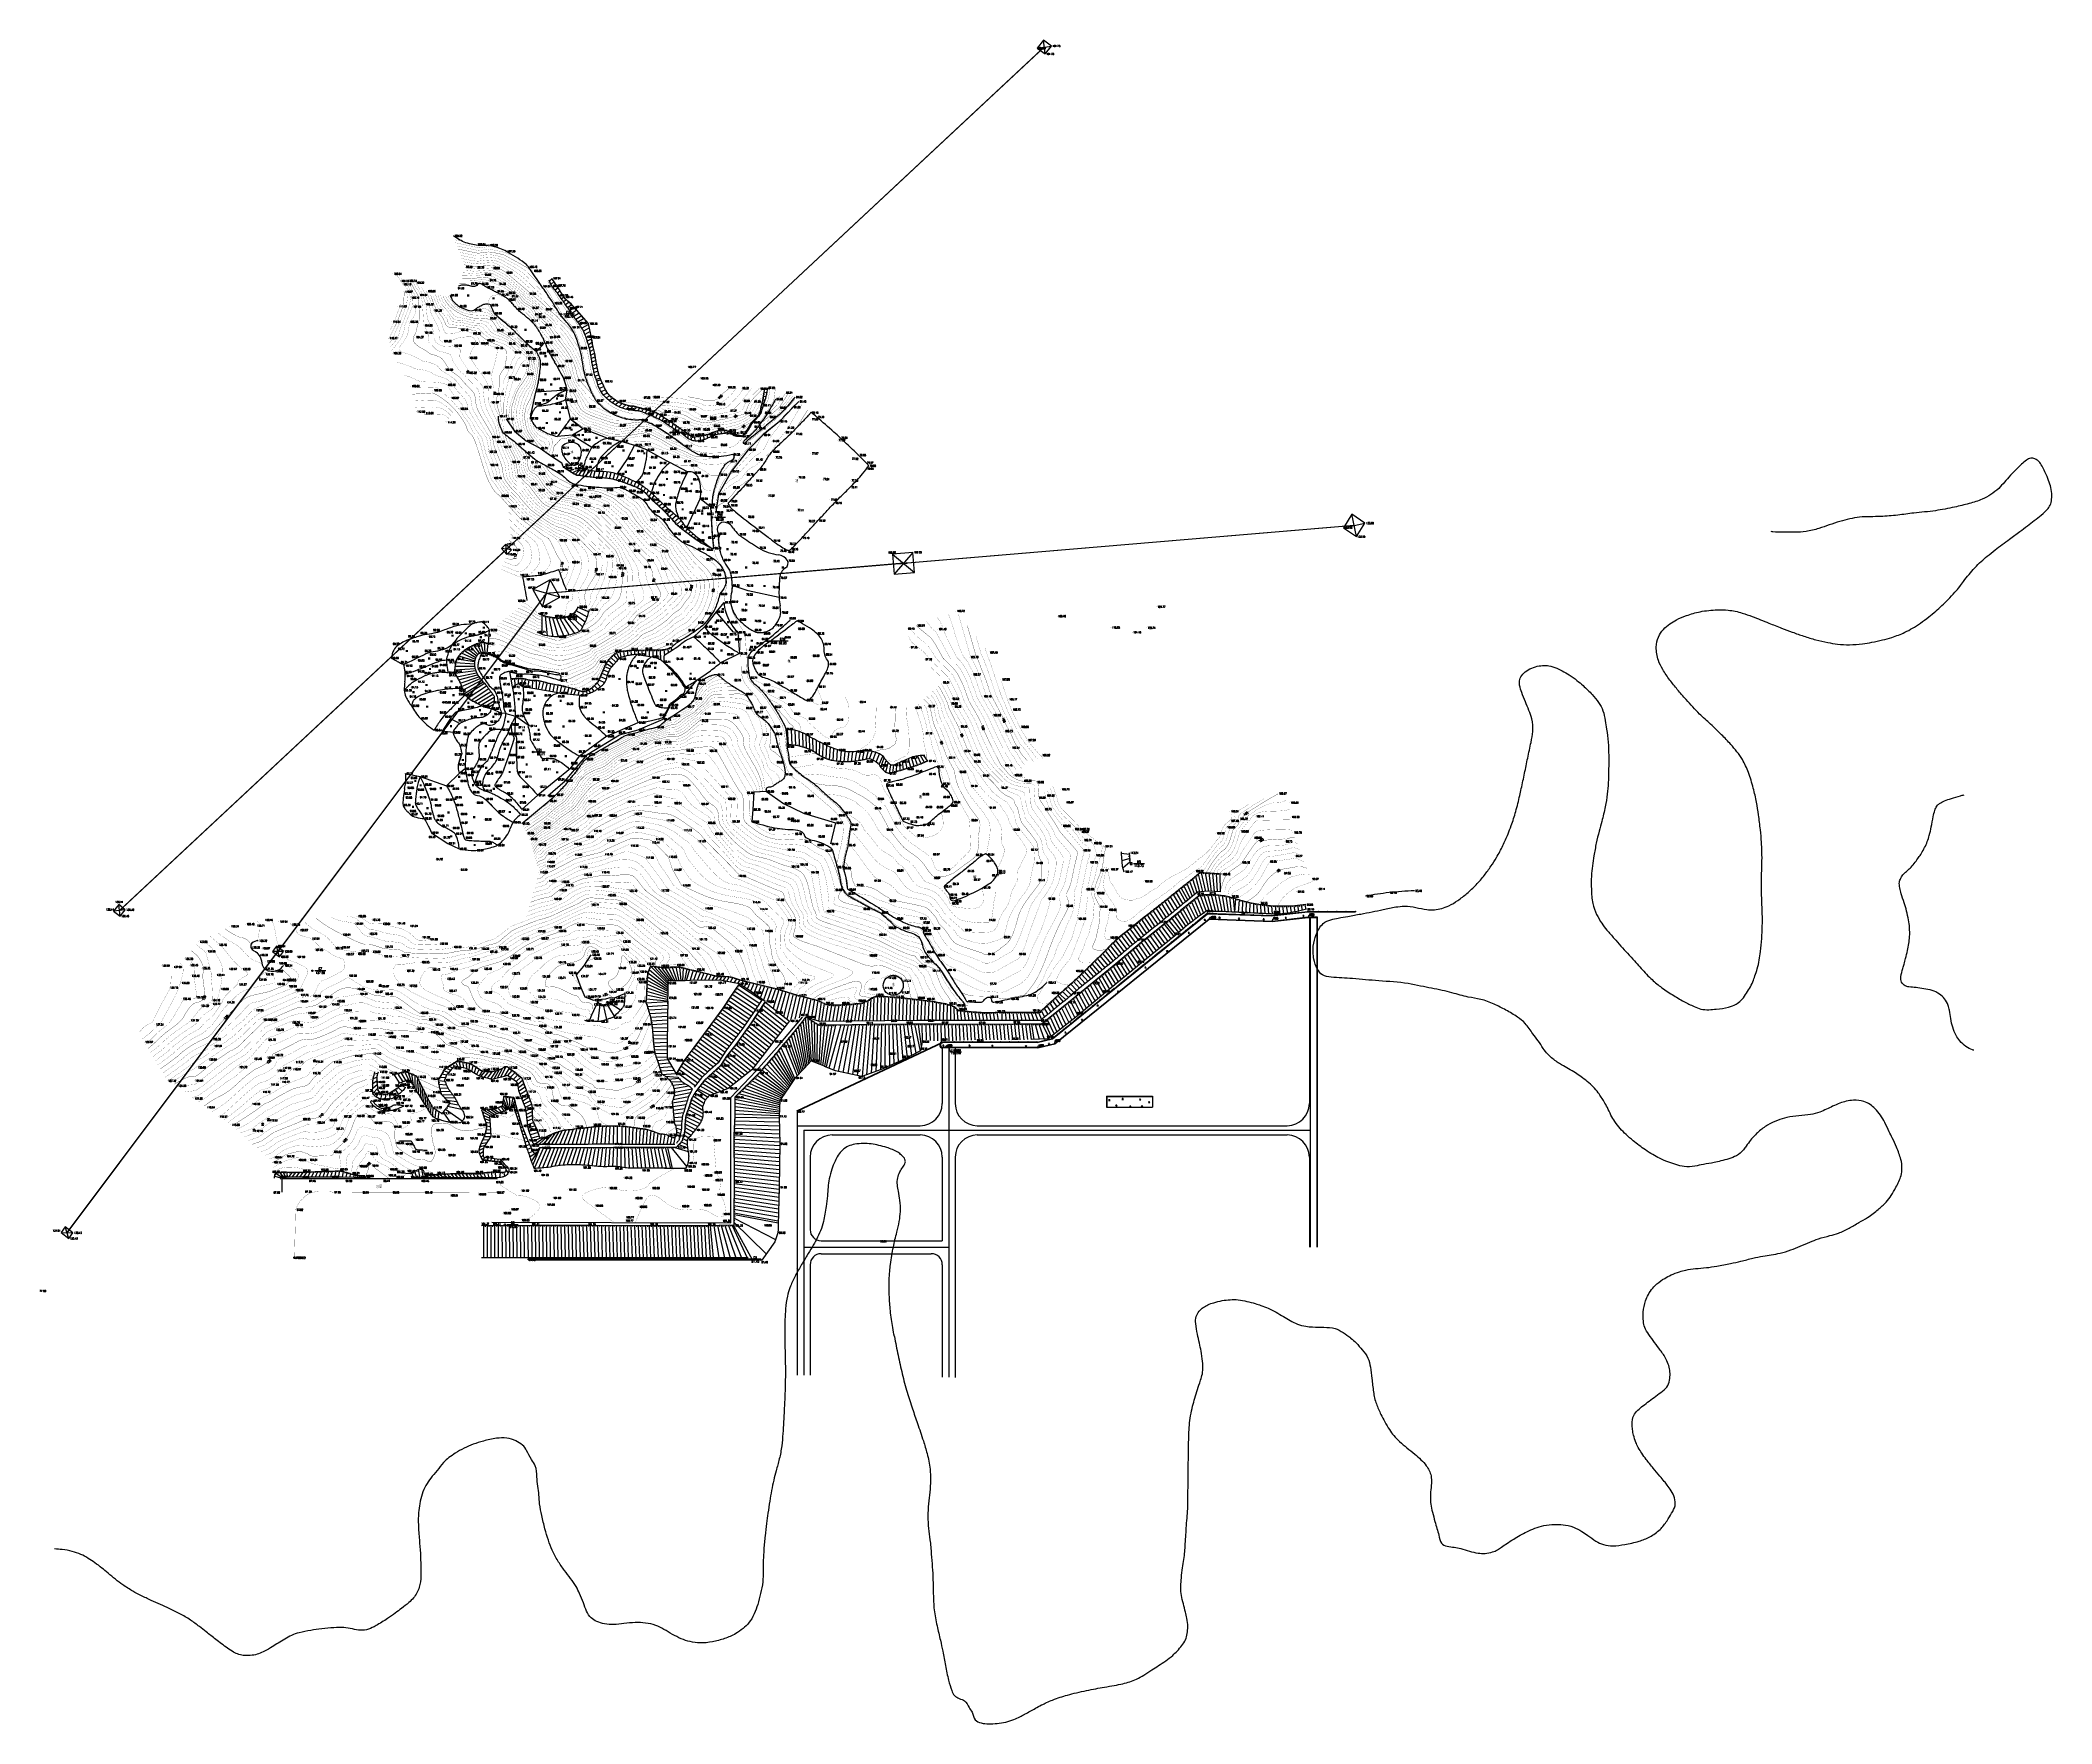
# Model space of a CAD drawing. Extents: x 532522 to 2902776, y -101917278 to 111238625.
# Drawn here: x 872144 to 1964104, y 2437727 to 3351768 of the extents above; entities that cross this region are included whole.
import ezdxf
from ezdxf.enums import TextEntityAlignment as Align

# ---------------------------------------------------------------- set-up
doc = ezdxf.new("R2010")
doc.units = 0
doc.header["$LTSCALE"] = 1000
doc.header["$MEASUREMENT"] = 0
doc.header["$PDMODE"] = 33
doc.header["$PDSIZE"] = 0.125
doc.linetypes.add('X2', pattern=[10, 8, -2])
doc.linetypes.add('X3', pattern=[5, 4, -1])
doc.layers.get('0').update_dxf_attribs({"linetype": 'CONTINUOUS'})
for name, color, linetype in [('-5', 7, 'CONTINUOUS'), ('Õ÷μØºìÏß', 20, 'CONTINUOUS'), ('新地形图', 7, 'CONTINUOUS')]:
    doc.layers.add(name, color=color, linetype=linetype)
doc.styles.add('HZ', font='rs', dxfattribs={"width": 0.8, "bigfont": 'hztxt'})
doc.linetypes.add('10421', pattern='A,2,[150,AAA.SHX,S=1,R=0,X=0,Y=1],1e-11', length=2)
doc.linetypes.add('10422', pattern='A,2,[150,AAA.SHX,S=1,R=0,X=0,Y=1],2,[177,AAA.SHX,S=1,R=0,X=0,Y=0.8],1e-09', length=4)
doc.linetypes.add('1161', pattern='A,0,[149,AAA.SHX,S=0.1,R=0,X=0,Y=0],-1.6', length=1.6)
doc.linetypes.add('X4', pattern='A,0,-1e-09,[149,symbolx.shx,S=0.15,R=0,X=0,Y=0],-1.6', length=1.6)

# ---------------------------------------------------------------- blocks, each defined once
blk = doc.blocks.new('GC200')
at = {"linetype": 'Continuous', "const_width": 0.2, "flags": 128}
blk.add_lwpolyline([(-0.1, 0, 1), (0.1, 0, 1)], format="xyb", close=True, dxfattribs=at)
blk = doc.blocks.new('gc013a')
at = {"linetype": 'Continuous'}
blk.add_line((0.5, 0), (4, 0), dxfattribs=at)
at = {"linetype": 'Continuous', "flags": 128}
for points in [[(2.9, 0.5), (3.4, 0), (2.9, -0.5)], [(3.5, 0.5), (4, 0), (3.5, -0.5)]]:
    blk.add_lwpolyline(points, dxfattribs=at)
blk = doc.blocks.new('GC110')
for p, q in [((-1.3, 0), (1.3, 0)), ((0, 0), (0, 1.5))]:
    blk.add_line(p, q)
blk.add_arc((0, 0.7), 1.3, 0, 180)
blk.add_point((0, 2))
blk = doc.blocks.new('GC121')
for p, q in [((-0.5, -0.6), (-0.5, 1.4)), ((-0.5, -0.6), (-0.5, 0.9)), ((0.5, -0.6), (0.5, 1.4))]:
    blk.add_line(p, q)
blk = doc.blocks.new('GC116')
for p, q in [((-0.8, 0), (-1.3, 0)), ((0, 0.8), (0, 1.3)), ((0.8, 0), (1.3, 0)), ((0, -0.8), (0, -1.3))]:
    blk.add_line(p, q)
blk.add_circle((0, 0), 0.8)
blk.add_point((0, 0))
blk = doc.blocks.new('GC117')
blk.add_circle((0, 0), 0.8)
blk.add_point((0, 0))
blk = doc.blocks.new('GC124')
for p, q in [((0, -0.8), (-0.75, 0.2)), ((0, -0.8), (0, 0.8)), ((0, -0.8), (0.75, 0.2)), ((-0.8, -0.8), (0.75, -0.8)), ((0.8, -0.8), (0, -0.8))]:
    blk.add_line(p, q)
blk = doc.blocks.new('GC115')
blk.add_lwpolyline([(-1, -1), (1, -1), (1, 1), (-1, 1)], close=True)
blk.add_point((0, 0))
blk = doc.blocks.new('A$C22E77CCE')
at = {"layer": '新地形图', "color": 53, "linetype": 'Continuous'}
for p, q in [((543758, 720876), (254724, 450963)), ((541384, 721652), (549054, 722831)), ((545651, 718504), (544787, 725979)), ((277973, 596572), (276648, 595103)), ((279088, 594911), (277406, 593322)), ((278531, 595742), (278179, 595387)), ((280195, 593245), (278518, 591741)), ((279643, 594079), (279274, 593741)), ((281287, 591570), (279712, 590216)), ((280742, 592409), (280367, 592078)), ((282371, 589889), (280894, 588682)), ((281830, 590730), (281447, 590409)), ((283447, 588203), (282025, 587110)), ((282910, 589047), (282518, 588736)), ((284549, 586535), (283154, 585537)), ((283989, 587363), (283588, 587065)), ((285843, 585014), (284277, 583959)), ((285159, 585742), (284747, 585459)), ((287365, 583717), (285390, 582374)), ((286596, 584356), (286181, 584076)), ((288824, 582350), (286500, 580788)), ((290173, 580874), (287602, 579195)), ((288108, 583048), (287694, 582767)), ((291481, 579361), (288701, 577601)), ((289512, 581624), (289095, 581348)), ((290827, 580117), (290406, 579847)), ((290134, 577198, 102750), (284134, 577198, 102750)), ((292790, 577849), (289793, 576001)), ((294098, 576336), (290889, 574405)), ((292135, 578605), (291711, 578340)), ((295407, 574823), (292002, 572820)), ((293444, 577092), (293017, 576832)), ((296715, 573311), (293114, 571235)), ((297834, 571702), (294227, 569651)), ((294752, 575580), (294323, 575324)), ((298280, 569753), (295148, 567957)), ((296061, 574067), (295629, 573816)), ((297369, 572555), (296935, 572307)), ((298057, 570728), (297623, 570479)), ((298503, 568778), (298069, 568529)), ((298726, 567803), (295846, 566151)), ((299171, 565853), (296502, 564329)), ((299592, 563898), (297141, 562501)), ((299837, 561914), (297730, 560656)), ((300196, 559947), (298263, 558794)), ((298948, 566828), (298514, 566580)), ((300679, 558006), (298694, 556907)), ((299394, 564878), (298959, 564631)), ((299710, 562906), (299278, 562653)), ((300000, 560927), (299572, 560670)), ((300423, 558973), (299990, 558722)), ((300934, 557039), (300491, 556807)), ((301156, 556064), (299028, 555000)), ((301507, 554095), (299352, 553091)), ((301805, 552118), (299666, 551180)), ((302172, 550152), (300015, 549275)), ((302572, 548193), (300400, 547377)), ((302979, 546234), (300845, 545493)), ((301344, 555082), (300894, 554865)), ((301652, 553106), (301197, 552900)), ((301975, 551132), (301514, 550938)), ((302372, 549172), (301906, 548990)), ((302774, 547213), (302304, 547043)), ((285236, 530707), (286131, 536031)), ((303529, 544313), (301330, 543619)), ((304197, 542428), (302038, 541817)), ((304524, 541567), (302312, 540896)), ((303226, 545265), (302751, 545108)), ((305345, 539743), (302909, 538881)), ((303855, 543367), (303376, 543224)), ((306199, 537935), (303687, 536928)), ((304922, 540649), (304447, 540493)), ((307081, 536140), (304651, 535061)), ((305771, 538839), (305304, 538662)), ((306631, 537033), (306171, 536838)), ((307553, 535259), (307099, 535049)), ((393083, 535591), (393578, 535665)), ((393153, 536589), (394921, 536877)), ((266493, 522425), (269262, 534973)), ((285236, 530707), (287910, 520481)), ((308097, 534420), (305890, 533365)), ((309454, 532954), (307376, 531880)), ((308748, 533662), (308300, 533440)), ((310970, 531650), (308928, 530461)), ((310200, 532288), (309761, 532048)), ((312604, 530497), (310559, 529139)), ((311776, 531059), (311353, 530793)), ((314336, 529499), (312343, 528026)), ((313457, 529976), (313047, 529690)), ((316153, 528666), (314192, 527027)), ((315233, 529059), (314840, 528750)), ((318040, 528006), (316149, 526262)), ((317089, 528315), (316714, 527985)), ((319982, 527528), (318160, 525649)), ((319006, 527748), (318649, 527398)), ((321969, 527331), (320227, 525268)), ((320970, 527380), (320632, 527012)), ((323918, 526909), (322305, 524949)), ((322956, 527184), (322641, 526796)), ((325839, 526354), (324394, 524712)), ((324878, 526630), (324556, 526247)), ((327762, 525806), (326442, 524300)), ((326801, 526080), (326462, 525713)), ((329696, 525297), (328409, 523557)), ((328727, 525543), (328413, 525154)), ((331633, 524799), (330368, 522794)), ((330666, 525051), (330384, 524638)), ((333532, 524182), (332294, 521950)), ((332599, 524540), (332347, 524108)), ((390909, 524818), (391788, 524752)), ((391149, 525788), (391649, 525777)), ((391367, 526764), (392311, 526777)), ((391580, 527741), (392080, 527757)), ((391797, 528717), (392958, 528765)), ((392021, 529692), (392521, 529716)), ((392250, 530665), (393633, 530743)), ((392482, 531638), (392980, 531679)), ((392644, 532624), (394161, 532766)), ((392776, 533615), (393274, 533667)), ((392937, 534602), (394596, 534811)), ((266351, 520651), (266493, 522425)), ((287910, 520481), (294864, 515027)), ((307870, 509872), (294864, 515027)), ((334422, 523726), (334188, 523284)), ((335295, 523239), (334193, 521048)), ((336809, 522303), (335978, 520173)), ((337651, 521765), (337482, 521294)), ((338493, 521224), (337825, 519203)), ((339333, 520683), (339186, 520205)), ((340173, 520139), (339572, 518060)), ((341009, 519591), (340879, 519109)), ((341844, 519040), (341301, 516892)), ((342677, 518487), (342562, 518000)), ((343510, 517934), (343029, 515722)), ((344343, 517381), (344247, 516891)), ((345177, 516828), (344790, 514603)), ((346005, 516269), (345933, 515774)), ((346826, 515698), (346587, 513542)), ((347647, 515126), (347608, 514627)), ((348466, 514553), (348370, 512458)), ((349286, 513980), (349271, 513480)), ((350103, 513403), (350022, 511186)), ((366804, 513528), (366846, 513029)), ((367749, 513855), (367909, 512003)), ((368708, 514137), (368755, 513639)), ((369699, 514263), (369888, 512289)), ((370698, 514252), (370747, 513755)), ((371696, 514189), (371875, 512515)), ((373020, 513924), (372909, 512754)), ((373992, 513688), (373845, 513210)), ((374951, 513405), (374466, 512521)), ((383381, 513784), (383571, 513322)), ((383941, 514613), (384180, 513927)), ((384466, 515464), (384626, 514990)), ((384990, 516315), (385215, 515639)), ((385724, 517626), (386141, 517351)), ((386325, 518421), (386793, 518173)), ((387023, 519137), (387489, 518957)), ((387718, 519856), (388198, 519721)), ((388411, 520577), (388901, 520474)), ((389101, 521301), (389635, 521239)), ((389743, 522066), (390242, 522039)), ((390229, 522939), (390968, 522849)), ((390602, 523866), (391098, 523803)), ((289020, 511632), (280824, 510869)), ((289020, 511632), (299629, 505006)), ((307870, 509872), (315263, 508352)), ((315263, 508352), (322738, 506156)), ((322738, 506156), (318876, 498858)), ((329403, 503675), (322738, 506156)), ((329403, 503675), (342023, 496752)), ((348905, 512967, 88466), (342905, 512967, 88466)), ((350919, 512825), (350897, 512326)), ((351736, 512249), (351659, 509894)), ((352559, 511681), (352558, 511181)), ((353405, 511147), (353495, 508908)), ((354263, 510634), (354308, 510136)), ((355239, 510506), (355487, 508357)), ((357186, 510942), (357254, 510447)), ((358169, 511126), (358508, 508651)), ((359154, 511296), (359222, 510801)), ((360140, 511465), (360451, 509119)), ((361122, 511654), (361182, 511157)), ((362101, 511857), (362311, 509851)), ((363073, 512089), (363116, 511591)), ((364010, 512437), (364160, 510615)), ((364930, 512828), (364973, 512330)), ((365863, 513188), (366022, 511345)), ((375754, 512830), (375427, 512452)), ((376463, 512125), (375918, 511863)), ((377587, 511567), (377486, 511033)), ((378557, 511329), (378466, 510837)), ((379543, 511159), (379468, 510814)), ((380753, 511108), (380532, 510659)), ((381558, 511408), (381637, 510912)), ((382204, 512170), (382325, 511685)), ((382816, 512959), (383077, 512267)), ((283600, 495519), (284098, 495563)), ((284051, 494627), (287328, 495168)), ((284669, 493847), (285157, 493956)), ((285481, 493264), (288584, 494025)), ((286312, 492709), (286795, 492842)), ((287154, 492169), (289980, 493056)), ((288005, 491644), (288476, 491813)), ((288862, 491128), (291487, 492294)), ((290589, 490119), (293115, 492693)), ((297498, 493524, 84859), (291498, 493524, 84859)), ((292493, 489585), (294774, 493050)), ((294473, 489298), (296312, 492816)), ((301954, 491867), (294861, 493060)), ((296454, 489024), (297977, 492536)), ((298440, 488791), (299693, 492247)), ((300429, 488586), (301438, 492077)), ((303198, 488457), (304013, 491854)), ((305194, 488339), (306070, 491759)), ((307186, 488159), (308121, 491582)), ((318876, 498858), (313198, 490454)), ((351614, 491592), (342023, 496752)), ((289723, 490620), (290136, 490901)), ((291504, 489732), (291808, 490129)), ((293483, 489441), (293734, 489873)), ((295463, 489157), (295677, 489609)), ((297446, 488902), (297631, 489367)), ((299434, 488685), (299590, 489160)), ((302198, 488493), (302311, 488980)), ((304196, 488406), (304317, 488891)), ((306191, 488257), (306318, 488741)), ((308179, 488046), (308315, 488528)), ((309171, 487914), (310159, 491300)), ((310157, 487749), (310302, 488227)), ((311136, 487549), (312157, 490808)), ((312109, 487315), (312263, 487791)), ((313072, 487048), (314096, 490115)), ((314028, 486753), (314190, 487226)), ((314980, 486449), (316016, 489373)), ((315930, 486137), (316102, 486606)), ((316878, 485817), (317928, 488609)), ((317823, 485489), (318003, 485955)), ((318764, 485153), (319831, 487823)), ((319703, 484809), (319894, 485271)), ((320639, 484457), (321719, 487003)), ((321572, 484096), (321772, 484554)), ((322498, 483718), (323543, 486050)), ((323416, 483321), (323625, 483776)), ((324326, 482907), (325309, 484992)), ((325228, 482475), (325446, 482925)), ((326121, 482025), (327044, 483883)), ((326982, 481518), (327210, 481963)), ((327792, 480931), (328747, 482725)), ((328543, 480272), (328788, 480708)), ((329265, 479580), (330407, 481508)), ((329969, 478869), (330233, 479294)), ((330654, 478141), (332021, 480230)), ((331319, 477395), (331601, 477808)), ((331965, 476632), (333475, 478775)), ((332183, 476422), (332616, 476673)), ((332938, 475767), (335176, 477069)), ((333690, 475107), (334122, 475360)), ((334439, 474445), (336575, 475707)), ((335185, 473778), (335614, 474035)), ((335927, 473108), (338002, 474375)), ((336666, 472434), (337089, 472699)), ((337394, 471749), (339465, 473081)), ((338109, 471050), (338525, 471326)), ((338811, 470338), (340928, 471789)), ((339509, 469622), (339917, 469910)), ((340203, 468902), (342392, 470497)), ((358414, 477083), (350903, 461192)), ((358414, 477083), (364215, 472686)), ((340895, 468179), (341295, 468479)), ((341583, 467454), (343859, 469209)), ((342267, 466725), (342659, 467035)), ((342949, 465993), (345329, 467924)), ((343627, 465258), (344012, 465578)), ((344302, 464521), (346794, 466633)), ((344985, 463790), (345363, 464116)), ((345680, 463071), (348094, 465181)), ((346387, 462364), (346761, 462695)), ((347106, 461669), (349290, 463639)), ((347847, 460997), (348214, 461337)), ((348617, 460360), (350303, 461971)), ((349412, 459753), (349770, 460101)), ((350211, 459151), (351612, 460533)), ((351011, 458552), (351364, 458907)), ((351814, 457956), (353110, 459282)), ((372151, 466934, 80592), (366151, 466934, 80592)), ((711447, 462367), (470815, 442137)), ((707578, 461320), (719301, 463750)), ((714632, 456457), (712247, 468613)), ((251800, 448233), (44606, 254841)), ((256026, 449217), (250498, 449979)), ((253540, 446816), (252984, 452380)), ((352618, 457361), (352964, 457722)), ((353424, 456770), (354612, 458034)), ((354232, 456180), (354570, 456548)), ((355042, 455593), (356117, 456790)), ((355853, 455008), (356182, 455385)), ((356666, 454426), (357625, 455550)), ((357491, 453862), (357811, 454246)), ((358340, 453334), (359142, 454322)), ((359212, 452843), (359523, 453234)), ((360098, 452380), (360686, 453127)), ((360989, 451927), (361296, 452321)), ((361886, 451484), (362247, 451954)), ((362788, 451052), (363090, 451450)), ((363695, 450630), (363817, 450794)), ((473841, 447914), (463802, 436025)), ((466829, 441802), (276879, 425833)), ((462874, 446986), (474769, 436953)), ((282226, 423554), (267545, 427777)), ((272779, 418362), (276992, 432969)), ((384405, 427039), (375718, 429935)), ((401252, 423330), (384405, 427039)), ((273687, 424064), (130415, 232836)), ((290340, 415533), (290761, 415263)), ((290939, 416332), (297035, 412983)), ((291451, 417191), (291905, 416982)), ((291886, 418091), (297859, 415867)), ((367124, 415722), (360841, 407546)), ((376512, 404678), (367124, 415722)), ((271471, 414383), (271456, 413884)), ((272390, 413990), (272517, 403369)), ((273322, 413626), (273350, 413127)), ((274265, 413296), (275413, 402624)), ((275232, 413041), (275309, 412547)), ((276217, 412868), (278385, 402215)), ((277206, 412725), (277328, 412240)), ((278198, 412592), (281380, 402126)), ((279190, 412468), (279359, 411997)), ((280183, 412353), (284357, 402481)), ((281180, 412273), (281399, 411824)), ((282179, 412271), (287300, 403059)), ((283177, 412338), (283442, 411915)), ((284169, 412464), (290195, 403840)), ((285154, 412633), (285462, 412239)), ((291923, 413014, 107025), (285923, 413014, 107025)), ((286112, 412917), (292919, 405061)), ((287018, 413339), (287365, 412979)), ((287900, 413811), (294606, 407502)), ((288762, 414318), (289144, 413996)), ((289600, 414863), (295908, 410205)), ((360841, 407546), (354897, 402086)), ((374614, 410068), (374614, 410068)), ((378863, 404490), (376512, 404678)), ((378863, 404490), (379796, 393042)), ((228722, 393295), (236313, 389968)), ((229489, 393937), (229936, 393713)), ((230263, 394570), (236646, 390911)), ((231051, 395185), (231469, 394910)), ((231899, 395715), (237129, 391784)), ((232764, 396216), (233142, 395889)), ((233643, 396693), (237788, 392534)), ((234536, 397143), (234859, 396761)), ((235442, 397567), (238650, 393029)), ((236357, 397969), (236608, 397536)), ((237283, 398347), (239610, 393304)), ((238223, 398688), (238390, 398216)), ((239188, 398949), (240604, 393407)), ((240180, 399065), (240260, 398572)), ((241173, 398971), (241602, 393393)), ((242127, 398674), (242123, 398174)), ((243081, 398377), (242564, 393125)), ((313869, 393777), (314006, 393297)), ((315829, 394166), (315899, 393671)), ((317817, 394383), (317865, 393886)), ((319810, 394557), (319836, 394057)), ((323676, 394663), (323690, 394163)), ((325675, 394723), (325690, 394223)), ((327674, 394782), (327689, 394282)), ((329673, 394836), (329676, 394336)), ((331673, 394816), (331669, 394316)), ((333673, 394810), (333678, 394310)), ((335672, 394851), (335684, 394351)), ((337672, 394903), (337700, 394404)), ((339639, 395239), (339772, 394757)), ((341543, 395849), (341715, 395379)), ((406160, 399757, 82198), (395327, 399757, 82198)), ((225078, 384194), (236221, 384925)), ((225168, 385190), (225668, 385206)), ((225178, 383205), (225676, 383255)), ((225284, 386183), (235996, 386143)), ((225427, 387173), (225927, 387153)), ((225483, 382253), (236570, 383738)), ((225626, 388153), (235838, 387370)), ((225924, 389107), (226421, 389051)), ((226277, 390043), (235959, 388601)), ((226294, 380426), (237006, 382580)), ((226829, 390982), (227312, 390851)), ((227393, 391808), (236049, 389004)), ((228009, 392595), (228477, 392417)), ((253774, 387432), (252976, 387684)), ((264909, 384064), (253774, 387432)), ((254888, 383204), (256338, 374832)), ((305286, 383257), (305747, 383064)), ((306057, 385103), (306518, 384910)), ((306827, 386948), (307288, 386756)), ((307893, 388623), (308275, 388300)), ((309217, 390122), (309585, 389784)), ((310607, 391560), (310956, 391201)), ((312091, 392900), (312413, 392518)), ((324212, 392510), (332275, 391225)), ((379796, 393042), (369408, 387909)), ((225868, 381330), (226361, 381413)), ((226758, 379540), (227245, 379654)), ((227253, 378671), (237557, 381472)), ((227762, 377810), (228239, 377958)), ((228159, 376893), (238223, 380429)), ((228523, 375962), (228988, 376145)), ((228885, 375030), (238968, 379441)), ((229245, 374097), (229696, 374314)), ((229603, 373163), (239772, 378500)), ((229960, 372229), (230395, 372476)), ((230395, 371330), (240613, 377591)), ((231029, 370346), (241265, 376880)), ((232414, 368904), (242481, 375453)), ((234046, 367760), (243596, 373946)), ((235785, 366772), (244693, 372426)), ((256338, 374832), (259806, 376779)), ((256575, 379297), (256609, 378798)), ((258572, 379404), (258589, 378905)), ((259806, 376779), (262249, 374971)), ((260572, 379430), (260573, 378930)), ((282385, 371561), (262249, 374971)), ((262570, 379383), (262504, 378887)), ((264491, 378840), (264349, 378360)), ((266447, 378437), (266385, 377941)), ((268442, 378314), (268443, 377814)), ((270438, 378237), (270373, 377741)), ((272400, 377850), (272285, 377363)), ((274331, 377330), (274194, 376849)), ((276267, 376830), (276153, 376343)), ((278224, 376417), (278128, 375927)), ((280190, 376051), (280103, 375559)), ((282159, 375701), (282064, 375210)), ((282385, 371561), (293075, 370322)), ((284115, 375285), (284002, 374798)), ((286056, 374801), (285931, 374317)), ((287991, 374297), (287864, 373814)), ((289920, 373770), (289775, 373292)), ((291813, 373124), (291651, 372651)), ((293721, 372525), (293603, 372039)), ((295712, 372458), (295744, 371959)), ((298556, 373670), (298845, 373261)), ((300136, 374894), (300464, 374517)), ((301573, 376284), (301931, 375935)), ((302953, 377732), (303341, 377416)), ((303745, 379566), (304207, 379373)), ((304516, 381411), (304977, 381219)), ((231703, 369607), (232123, 369878)), ((233187, 368272), (233606, 368546)), ((234914, 367264), (235335, 367534)), ((236660, 366289), (237084, 366555)), ((237543, 365819), (245773, 370893)), ((238427, 365352), (238855, 365610)), ((239312, 364885), (246593, 369252)), ((240199, 364424), (240626, 364685)), ((241121, 364038), (246546, 367378)), ((242078, 363750), (242504, 364011)), ((243049, 363511), (246219, 365542)), ((244028, 363308), (244433, 363601)), ((245032, 363135), (250630, 360552)), ((252975, 360491), (250680, 360552)), ((252975, 360491), (258132, 359064)), ((218435, 350893), (214032, 351430)), ((222789, 357658), (218435, 350893)), ((224258, 350148), (218435, 350893)), ((253926, 349395), (255891, 354469)), ((265743, 353628), (258132, 359064)), ((307670, 348103), (324708, 355541)), ((406401, 343415), (405876, 351954)), ((408397, 343293), (407968, 351659)), ((410383, 343055), (410039, 351239)), ((412350, 342700), (412078, 350685)), ((414283, 342185), (414050, 349929)), ((257503, 346821), (254485, 337871)), ((258752, 336699), (258661, 344935)), ((274173, 339484, 87106), (268173, 339484, 87106)), ((307670, 348103), (292820, 337333)), ((407400, 343368), (407372, 343868)), ((409392, 343188), (409368, 343688)), ((411370, 342893), (411351, 343393)), ((413322, 342464), (413306, 342963)), ((415230, 341865), (415215, 342365)), ((416162, 341504), (415932, 348970)), ((417081, 341110), (417066, 341610)), ((417998, 340710), (417768, 347923)), ((418913, 340307), (418897, 340806)), ((419810, 339866), (419614, 346895)), ((420671, 339357), (420662, 339857)), ((421492, 338787), (421482, 345907)), ((422313, 338216), (422320, 338716)), ((423160, 337684), (423362, 344942)), ((424921, 336738), (425255, 344002)), ((426755, 335941), (427159, 343087)), ((428647, 335296), (429076, 342198)), ((430587, 334812), (431031, 341394)), ((432561, 334491), (433027, 340703)), ((434553, 334318), (435067, 340151)), ((436550, 334208), (437148, 339793)), ((438549, 334186), (439256, 339647)), ((440546, 334292), (441368, 339671)), ((442540, 334447), (443477, 339798)), ((444514, 334766), (445548, 340206)), ((446484, 335112), (447635, 340523)), ((448434, 335554), (449735, 340360)), ((450398, 335832), (451793, 339879)), ((452213, 334995), (453821, 339285)), ((198498, 327895), (206469, 326194)), ((220747, 321107), (227671, 328086)), ((227165, 332705), (228912, 338352)), ((230860, 330406), (227671, 328086)), ((230860, 330406), (231453, 327017)), ((254485, 337871), (250840, 327600)), ((288002, 330515), (270272, 316051)), ((288002, 330515), (292820, 337333)), ((424030, 337192), (424049, 337692)), ((425830, 336320), (425856, 336820)), ((427694, 335599), (427724, 336098)), ((429612, 335034), (429644, 335533)), ((431571, 334631), (431606, 335129)), ((433556, 334393), (433596, 334891)), ((435551, 334257), (435599, 334754)), ((437549, 334177), (437608, 334674)), ((439548, 334233), (439618, 334728)), ((441544, 334358), (441625, 334852)), ((443529, 334597), (443620, 335088)), ((445499, 334938), (445597, 335429)), ((447464, 335311), (447579, 335798)), ((449408, 335779), (449557, 336256)), ((451315, 335436), (451485, 335907)), ((453094, 334523), (453276, 334988)), ((453953, 334010), (455771, 338483)), ((454753, 333412), (454948, 333872)), ((455500, 332747), (457551, 337346)), ((456500, 331359), (458329, 336293)), ((457073, 330541), (457237, 331014)), ((457749, 329804), (459362, 334914)), ((458460, 329101), (458596, 329582)), ((459242, 328480), (460521, 333638)), ((460134, 328033), (460234, 328523)), ((461113, 327852), (461901, 332620)), ((462090, 328048), (462162, 328542)), ((463058, 328300), (463559, 332454)), ((464025, 328556), (464063, 329054)), ((464991, 328815), (465138, 333147)), ((465956, 329077), (465952, 329577)), ((466920, 329344), (466706, 333863)), ((467883, 329613), (467840, 330111)), ((468845, 329886), (468285, 334555)), ((469806, 330163), (469729, 330657)), ((470765, 330443), (469869, 335237)), ((472676, 331035), (471454, 335915)), ((471722, 330734), (471615, 331222)), ((474572, 331670), (473040, 336590)), ((473626, 331347), (473491, 331829)), ((476454, 332347), (474679, 337120)), ((475515, 332004), (475354, 332477)), ((478324, 333057), (476378, 337409)), ((477391, 332698), (477202, 333161)), ((480182, 333796), (478093, 337586)), ((479255, 333423), (479033, 333871)), ((482028, 334566), (479815, 337673)), ((481107, 334177), (480843, 334602)), ((206469, 326194), (220747, 321107)), ((211718, 313701), (208493, 321886)), ((241744, 314001), (248399, 307240)), ((261685, 308271), (270272, 316051)), ((212553, 295728), (221469, 289949)), ((221469, 289949), (227565, 286953)), ((591436, 283800), (586934, 284391)), ((591562, 281804), (587254, 280406)), ((591688, 279808), (587848, 276460)), ((591499, 282802), (591001, 282756)), ((591625, 280806), (591192, 280557)), ((599630, 278895, 112730), (593630, 278895, 112730)), ((628773, 273181), (631098, 263745)), ((629532, 273832), (629647, 273346)), ((630462, 273997), (632692, 263882)), ((631460, 273933), (631560, 273443)), ((632458, 273868), (634288, 263947)), ((633456, 273802), (633537, 273308)), ((634453, 273733), (635886, 263870)), ((635451, 273662), (635513, 273166)), ((636448, 273589), (637484, 263793)), ((637445, 273514), (637488, 273016)), ((638442, 273438), (639082, 263716)), ((639439, 273359), (639462, 272860)), ((640436, 273279), (640680, 263639)), ((615123, 262237), (618939, 255753)), ((615901, 262865), (616154, 262433)), ((616679, 263494), (620435, 257010)), ((617457, 264123), (617706, 263689)), ((618234, 264752), (621929, 258270)), ((619429, 265653), (623092, 259109)), ((620215, 266271), (620447, 265829)), ((620999, 266891), (624291, 260168)), ((621783, 267513), (621990, 267058)), ((622565, 268136), (625490, 261227)), ((623346, 268760), (623529, 268295)), ((624126, 269386), (626745, 262218)), ((624905, 270014), (625065, 269540)), ((625682, 270643), (628020, 263185)), ((626458, 271274), (626597, 270794)), ((627232, 271906), (629504, 263608)), ((628006, 272540), (628131, 272056)), ((46298, 253881), (39924, 253065)), ((43519, 250421), (42754, 256654)), ((601811, 251665), (602087, 251248)), ((602595, 252285), (606807, 245896)), ((603379, 252906), (603653, 252488)), ((604163, 253527), (608332, 247118)), ((604947, 254147), (605219, 253727)), ((605732, 254767), (609857, 248340)), ((606516, 255388), (606785, 254966)), ((607300, 256008), (611380, 249563)), ((608085, 256629), (608351, 256205)), ((608869, 257249), (612904, 250787)), ((609653, 257870), (609916, 257445)), ((610437, 258490), (614427, 252011)), ((611221, 259111), (611482, 258684)), ((612005, 259732), (615941, 253246)), ((612786, 260356), (613044, 259928)), ((613566, 260982), (617441, 254498)), ((614345, 261609), (614600, 261179)), ((616593, 251274), (616871, 250858)), ((617364, 251911), (621965, 244760)), ((618136, 252547), (618399, 252122)), ((618907, 253183), (623309, 245835)), ((619680, 253818), (619930, 253385)), ((620452, 254453), (624664, 246896)), ((621225, 255088), (621462, 254647)), ((621999, 255722), (626030, 247943)), ((622772, 256355), (622996, 255908)), ((623547, 256988), (627406, 248976)), ((624321, 257620), (624532, 257167)), ((625096, 258252), (628793, 249995)), ((625872, 258884), (626070, 258425)), ((626647, 259515), (630190, 251000)), ((627423, 260146), (627609, 259682)), ((628199, 260777), (631595, 251994)), ((628974, 261408), (629149, 260940)), ((629875, 261764), (633003, 252984)), ((630872, 261829), (631033, 261355)), ((631871, 261885), (634698, 253055)), ((632870, 261934), (633014, 261455)), ((633869, 261974), (636418, 253027)), ((634868, 262006), (634998, 261523)), ((635868, 262027), (638139, 252993)), ((636868, 262021), (636983, 261534)), ((637867, 261986), (639859, 252947)), ((638865, 261924), (638966, 261434)), ((639861, 261834), (641579, 252889)), ((640854, 261715), (640942, 261223)), ((641844, 261570), (643299, 252819)), ((642830, 261404), (642906, 260910)), ((643812, 261217), (645018, 252739)), ((644790, 261009), (644855, 260513)), ((645764, 260781), (646736, 252649)), ((646732, 260533), (646787, 260035)), ((647696, 260264), (648454, 252549)), ((649028, 259835), (648488, 252550)), ((649981, 259531), (649948, 259033)), ((650937, 259239), (650538, 252483)), ((651897, 258958), (651872, 258459)), ((652860, 258689), (652587, 252402)), ((653827, 258431), (653809, 257932)), ((654796, 258186), (654637, 252307)), ((655768, 257951), (655759, 257451)), ((656743, 257729), (656685, 252206)), ((657720, 257518), (657719, 257018)), ((658700, 257319), (658734, 252098)), ((659683, 257132), (659690, 256632)), ((660667, 256956), (660782, 251987)), ((661654, 256793), (661669, 256293)), ((662642, 256641), (662830, 251878)), ((663632, 256502), (663656, 256002)), ((664624, 256374), (664879, 251773)), ((665617, 256258), (665649, 255759)), ((666612, 256154), (666928, 251671)), ((667608, 256062), (667646, 255564)), ((668605, 255982), (668977, 251571)), ((669602, 255915), (669648, 255417)), ((670601, 255859), (671027, 251505)), ((671600, 255815), (671652, 255318)), ((672599, 255783), (673077, 251563)), ((673599, 255763), (673659, 255267)), ((674599, 255756), (675119, 251751)), ((675599, 255760), (675668, 255265)), ((676599, 255776), (677149, 252046)), ((677598, 255805), (677676, 255311)), ((678598, 255845), (679173, 252379)), ((679596, 255898), (679683, 255405)), ((680594, 255962), (681191, 252747)), ((681591, 256038), (681687, 255548)), ((682587, 256127), (683202, 253149)), ((683582, 256227), (683689, 255739)), ((684576, 256340), (685207, 253584)), ((685568, 256464), (685685, 255978)), ((686559, 256601), (687204, 254053)), ((688452, 249740), (688962, 251199)), ((688962, 251199), (691972, 251199)), ((587723, 240460), (588022, 240060)), ((588504, 241085), (593104, 234874)), ((589286, 241709), (589582, 241306)), ((590067, 242333), (594613, 236116)), ((590849, 242956), (591143, 242552)), ((591631, 243580), (596127, 237350)), ((592413, 244203), (592704, 243796)), ((593195, 244826), (597648, 238577)), ((593978, 245449), (594267, 245040)), ((594760, 246071), (599174, 239797)), ((595543, 246693), (595829, 246284)), ((596326, 247316), (600702, 241016)), ((597109, 247938), (597393, 247526)), ((597892, 248559), (602229, 242235)), ((598675, 249181), (598957, 248768)), ((599459, 249802), (603756, 243455)), ((600243, 250423), (600522, 250008)), ((601027, 251044), (605282, 244675)), ((603320, 240530), (603611, 240124)), ((604104, 241151), (609149, 234144)), ((604888, 241771), (605181, 241366)), ((605672, 242392), (610733, 235439)), ((606456, 243013), (606751, 242609)), ((607240, 243633), (612317, 236735)), ((608024, 244254), (608322, 243852)), ((608808, 244875), (613901, 238031)), ((609592, 245495), (609892, 245095)), ((610376, 246116), (615485, 239326)), ((611206, 246805), (616686, 240343)), ((611974, 247444), (612291, 247058)), ((612743, 248084), (617991, 241465)), ((613513, 248722), (613817, 248326)), ((614282, 249361), (619306, 242575)), ((615052, 249999), (615343, 249592)), ((615823, 250637), (620630, 243674)), ((634800, 248708), (635501, 249814)), ((635501, 249814), (638511, 249814)), ((668848, 247520), (669388, 249231)), ((669388, 249231), (672398, 249231)), ((15938, 80168), (128016, 229635)), ((132233, 231241), (126197, 231231)), ((130029, 228361), (128401, 234111)), ((576099, 229489), (576414, 229101)), ((576809, 230194), (581140, 224813)), ((577518, 230899), (577830, 230509)), ((578225, 231606), (582641, 226064)), ((578930, 232315), (579241, 231923)), ((579635, 233025), (584138, 227320)), ((580338, 233736), (580647, 233343)), ((581039, 234449), (585630, 228581)), ((581739, 235163), (582047, 234768)), ((582442, 235874), (587119, 229847)), ((583156, 236574), (583462, 236178)), ((583883, 237261), (588608, 231113)), ((584622, 237935), (584926, 237537)), ((585382, 238584), (590101, 232373)), ((586161, 239211), (586462, 238812)), ((586942, 239836), (591600, 233626)), ((590188, 229737), (594889, 222486)), ((590952, 230382), (591226, 229963)), ((591717, 231026), (596475, 223780)), ((592482, 231671), (592757, 231253)), ((593246, 232315), (598059, 225075)), ((594011, 232960), (594289, 232544)), ((594776, 233604), (599643, 226370)), ((595540, 234248), (595820, 233834)), ((596305, 234893), (601228, 227666)), ((597069, 235537), (597352, 235125)), ((597834, 236182), (602812, 228961)), ((598615, 236806), (598900, 236395)), ((599399, 237427), (604396, 230257)), ((600183, 238047), (600470, 237638)), ((600967, 238668), (605980, 231553)), ((601752, 239289), (602041, 238881)), ((602536, 239909), (607564, 232848)), ((123879, 218992, 132000), (124266, 219091, 132000)), ((155171, 220765, 127588), (149171, 220765, 127588)), ((329720, 218594), (330136, 218316)), ((329907, 219574), (340795, 211717)), ((330267, 220507), (330660, 220198)), ((330636, 221436), (340810, 212767)), ((331006, 222365), (331373, 222026)), ((331376, 223294), (340825, 213817)), ((332341, 223206), (332686, 222845)), ((333332, 223072), (340841, 214867)), ((334323, 222939), (334650, 222561)), ((335314, 222806), (341550, 215223)), ((336305, 222672), (336611, 222277)), ((337296, 222539), (342600, 215233)), ((338288, 222415), (338567, 222000)), ((339286, 222365), (343650, 215238)), ((340285, 222403), (340524, 221964)), ((341278, 222521), (344700, 215242)), ((342272, 222634), (342457, 222170)), ((343268, 222718), (345750, 215247)), ((344267, 222773), (344396, 222290)), ((345266, 222800), (346800, 215252)), ((346266, 222797), (346336, 222302)), ((347263, 222721), (347850, 215257)), ((348244, 222531), (348253, 222031)), ((349215, 222290), (348900, 215261)), ((351133, 221726), (349950, 215266)), ((350178, 222021), (350122, 221524)), ((352670, 221368), (350818, 215311)), ((351693, 221581), (351550, 221102)), ((354623, 220937), (352817, 215378)), ((353647, 221153), (353496, 220676)), ((356572, 220490), (354816, 215413)), ((355598, 220717), (355440, 220243)), ((358517, 220023), (356816, 215442)), ((357545, 220258), (357376, 219787)), ((360460, 219548), (358816, 215471)), ((359489, 219786), (359308, 219320)), ((362401, 219065), (360816, 215499)), ((361430, 219308), (361236, 218847)), ((364340, 218576), (362816, 215528)), ((363370, 218822), (363158, 218369)), ((565388, 218989), (568957, 215019)), ((566104, 219687), (566437, 219313)), ((566818, 220386), (570485, 216237)), ((567533, 221086), (567862, 220710)), ((568247, 221786), (572014, 217454)), ((568961, 222486), (569288, 222107)), ((569676, 223186), (573543, 218670)), ((570390, 223885), (570714, 223505)), ((571104, 224585), (575074, 219884)), ((571818, 225285), (572140, 224902)), ((572533, 225985), (576604, 221100)), ((573247, 226685), (573566, 226300)), ((573961, 227385), (578124, 222327)), ((574675, 228085), (574992, 227698)), ((575388, 228787), (579635, 223566)), ((577094, 218896), (577346, 218464)), ((577869, 219527), (582202, 212137)), ((578645, 220159), (578899, 219728)), ((579420, 220791), (583788, 213431)), ((580195, 221422), (580451, 220993)), ((580970, 222054), (585374, 214724)), ((581745, 222686), (582004, 222258)), ((582521, 223318), (586960, 216018)), ((583296, 223949), (583557, 223523)), ((584071, 224582), (588546, 217312)), ((584835, 225226), (585099, 224801)), ((585600, 225871), (590131, 218605)), ((586364, 226515), (586630, 226092)), ((587129, 227159), (591717, 219899)), ((587894, 227804), (588162, 227382)), ((588658, 228448), (593303, 221192)), ((589423, 229093), (589694, 228672)), ((119567, 216813, 132000), (119178, 216720, 132000)), ((289386, 218280, 136000), (288988, 218242, 136000)), ((311970, 206005), (317428, 208391)), ((329148, 207611), (340718, 205418)), ((329187, 208610), (329674, 208497)), ((329225, 209609), (340731, 206468)), ((329264, 210608), (329740, 210458)), ((329302, 211608), (340743, 207517)), ((329340, 212607), (329805, 212421)), ((329379, 213606), (340756, 208567)), ((329422, 214605), (329871, 214387)), ((329477, 215604), (340768, 209617)), ((329545, 216601), (329979, 216352)), ((329626, 217598), (340780, 210667)), ((366284, 218108), (364815, 215557)), ((365311, 218338), (365075, 217897)), ((368246, 217728), (366815, 215585)), ((367260, 217889), (366996, 217465)), ((370244, 217651), (368815, 215614)), ((369244, 217667), (368960, 217256)), ((372242, 217560), (370790, 215345)), ((371243, 217615), (370960, 217203)), ((374234, 217390), (372758, 214989)), ((373239, 217486), (372972, 217063)), ((376200, 217028), (374726, 214633)), ((375223, 217242), (374963, 216815)), ((375815, 208140), (388450, 199698)), ((376371, 208972), (376787, 208694)), ((378118, 216463), (376695, 214278)), ((377163, 216758), (376896, 216335)), ((376926, 209803), (389586, 201385)), ((377481, 210635), (377898, 210359)), ((378036, 211467), (390722, 203072)), ((378592, 212298), (379009, 212023)), ((380007, 215807), (378663, 213922)), ((379067, 216146), (378786, 215732)), ((379147, 213130), (391859, 204759)), ((381736, 215286), (380455, 213168)), ((383683, 214825), (382232, 211988)), ((382710, 215056), (382468, 214618)), ((385629, 214364), (384009, 210807)), ((384656, 214595), (384439, 214144)), ((387575, 213903), (385785, 209626)), ((386602, 214134), (386402, 213675)), ((389521, 213442), (387548, 208425)), ((388548, 213673), (388361, 213209)), ((391461, 212958), (389291, 207195)), ((390492, 213202), (390312, 212735)), ((393401, 212470), (391035, 205966)), ((392431, 212714), (392258, 212245)), ((395341, 211982), (392778, 204737)), ((394371, 212226), (394202, 211755)), ((397280, 211494), (394638, 203725)), ((396310, 211738), (396146, 211266)), ((399220, 211006), (396631, 202966)), ((401150, 210483), (398066, 200374)), ((398250, 211250), (398093, 210775)), ((403066, 209910), (399892, 198935)), ((400190, 210762), (400040, 210285)), ((404982, 209337), (401734, 197484)), ((402108, 210196), (401965, 209717)), ((406898, 208765), (403592, 196020)), ((404024, 209624), (403888, 209142)), ((408815, 208192), (405464, 194544)), ((405940, 209051), (405811, 208568)), ((410731, 207619), (407503, 193715)), ((407856, 208478), (407734, 207993)), ((409773, 207906), (409657, 207419)), ((553558, 208218), (556970, 204990)), ((554309, 208878), (554671, 208533)), ((555059, 209539), (558435, 206283)), ((555808, 210202), (556166, 209853)), ((556556, 210866), (559905, 207571)), ((557302, 211532), (557657, 211180)), ((558047, 212199), (561378, 208854)), ((558791, 212868), (559142, 212511)), ((559533, 213537), (562864, 210124)), ((560274, 214209), (560622, 213849)), ((561014, 214881), (564381, 211355)), ((561752, 215556), (562096, 215193)), ((562487, 216235), (565905, 212578)), ((563148, 207515), (563381, 207073)), ((563217, 216918), (563557, 216551)), ((563923, 208148), (568051, 200349)), ((563945, 217604), (567431, 213799)), ((564668, 218294), (565004, 217924)), ((564697, 208781), (564932, 208339)), ((565472, 209413), (569616, 201668)), ((566246, 210046), (566483, 209605)), ((567021, 210678), (571181, 202986)), ((567795, 211311), (568034, 210872)), ((568570, 211944), (572747, 204304)), ((569344, 212576), (569585, 212138)), ((570118, 213209), (574312, 205622)), ((570893, 213841), (571136, 213404)), ((571668, 214473), (575877, 206941)), ((572443, 215105), (572688, 214669)), ((573218, 215737), (577445, 208256)), ((573994, 216369), (574241, 215934)), ((574769, 217000), (579031, 209550)), ((575544, 217632), (575793, 217199)), ((576319, 218264), (580616, 210844)), ((299490, 196572), (298131, 193468)), ((302811, 204156), (299502, 196600)), ((303969, 202526), (302890, 193177)), ((303376, 203331), (303239, 202850)), ((304760, 202001), (304789, 201502)), ((305742, 202188), (307478, 194276)), ((306714, 202421), (306903, 201958)), ((307686, 202657), (311792, 196129)), ((314438, 203760, 137519), (308438, 203760, 137519)), ((308657, 202896), (309001, 202533)), ((309628, 203135), (315178, 199486)), ((310592, 203402), (311065, 203241)), ((311161, 204178), (317242, 203627)), ((311592, 205080), (312086, 205159)), ((329033, 204613), (329532, 204580)), ((329071, 205612), (340706, 204368)), ((329106, 203281), (340771, 204047)), ((329110, 206611), (329604, 206538)), ((329420, 202332), (329919, 202363)), ((329725, 201379), (340732, 202048)), ((330022, 200425), (330521, 200454)), ((330311, 199467), (340692, 200048)), ((330591, 198507), (331090, 198534)), ((330863, 197545), (340653, 198049)), ((331126, 196580), (331625, 196605)), ((367866, 196619), (380381, 187970)), ((368457, 197426), (368869, 197142)), ((369049, 198232), (381595, 189602)), ((369640, 199039), (370052, 198756)), ((370231, 199845), (382738, 191284)), ((370818, 200655), (371231, 200373)), ((371373, 201487), (383882, 192966)), ((371929, 202318), (372342, 202037)), ((372484, 203150), (385026, 194648)), ((373039, 203982), (373453, 203701)), ((373594, 204813), (386169, 196330)), ((374150, 205645), (374564, 205366)), ((374705, 206477), (387313, 198012)), ((375260, 207308), (375675, 207030)), ((389189, 197221), (401926, 187148)), ((389740, 198055), (390132, 197745)), ((390291, 198890), (403144, 188734)), ((390841, 199724), (391234, 199414)), ((391392, 200559), (404362, 190320)), ((391943, 201393), (392336, 201084)), ((392494, 202228), (405580, 191907)), ((393045, 203063), (393438, 202753)), ((393596, 203897), (406798, 193493)), ((412660, 207091), (409884, 194450)), ((411691, 207341), (411581, 206853)), ((414596, 206592), (412223, 195173)), ((413628, 206842), (413524, 206353)), ((416533, 206094), (414574, 196132)), ((415565, 206343), (415466, 205853)), ((418470, 205595), (416579, 195404)), ((417502, 205844), (417408, 205353)), ((420407, 205096), (418603, 194731)), ((419438, 205345), (419350, 204853)), ((422327, 204550), (420627, 194058)), ((421375, 204846), (421292, 204353)), ((424146, 203720), (422652, 193384)), ((423237, 204135), (423161, 203641)), ((425740, 202926), (424265, 193191)), ((427629, 202329), (426265, 193213)), ((426647, 202506), (426574, 202011)), ((429621, 202156), (428265, 193235)), ((428624, 202221), (428549, 201727)), ((431621, 202116), (430265, 193257)), ((430621, 202128), (430546, 201634)), ((433621, 202129), (432265, 193279)), ((432621, 202116), (432545, 201622)), ((435620, 202191), (434265, 193301)), ((434621, 202153), (434545, 201659)), ((437617, 202299), (436265, 193323)), ((436619, 202240), (436544, 201745)), ((439611, 202450), (438264, 193345)), ((438614, 202370), (438540, 201875)), ((441602, 202644), (440264, 193367)), ((440607, 202542), (440535, 202047)), ((443587, 202889), (442264, 193389)), ((442595, 202759), (442525, 202264)), ((445563, 203191), (444264, 193411)), ((444576, 203033), (444509, 202538)), ((447508, 203650), (446264, 193432)), ((446545, 203379), (446482, 202883)), ((449338, 204449), (448264, 193454)), ((448441, 204008), (448386, 203511)), ((450191, 204970), (450151, 204472)), ((450996, 205564), (450264, 193476)), ((451838, 206101), (451815, 205601)), ((452755, 206497), (452264, 193498)), ((453723, 206745), (453705, 206245)), ((454718, 206836), (454263, 193520)), ((455718, 206835), (455701, 206336)), ((456717, 206817), (456263, 193542)), ((457717, 206782), (457700, 206283)), ((458715, 206730), (458263, 193564)), ((459713, 206668), (459696, 206168)), ((460711, 206600), (460263, 193586)), ((461708, 206527), (461691, 206027)), ((462705, 206449), (462263, 193608)), ((463702, 206365), (463685, 205865)), ((464698, 206275), (464263, 193630)), ((465693, 206181), (465676, 205681)), ((466689, 206084), (466263, 193652)), ((467684, 205985), (467667, 205485)), ((468679, 205885), (468263, 193674)), ((469674, 205784), (469657, 205284)), ((470668, 205682), (470262, 193696)), ((471663, 205578), (471646, 205079)), ((472658, 205474), (472262, 193718)), ((473652, 205369), (473635, 204869)), ((474646, 205263), (474262, 193739)), ((475641, 205156), (475624, 204657)), ((476635, 205049), (476262, 193761)), ((477629, 204940), (477613, 204440)), ((478623, 204827), (478262, 193758)), ((479615, 204708), (479599, 204208)), ((480608, 204583), (480262, 193754)), ((481599, 204453), (481583, 203954)), ((482590, 204318), (482262, 193750)), ((483580, 204177), (483565, 203677)), ((484569, 204030), (484262, 193746)), ((485557, 203878), (485543, 203378)), ((486545, 203720), (486262, 193742)), ((487531, 203556), (487518, 203057)), ((488517, 203388), (488262, 193738)), ((489501, 203209), (489488, 202709)), ((490481, 203011), (490262, 193734)), ((491457, 202795), (491447, 202295)), ((492429, 202559), (492262, 193729)), ((493396, 202304), (493388, 201804)), ((494358, 202030), (494262, 193725)), ((495306, 201714), (495303, 201214)), ((496195, 201258), (496262, 193721)), ((496996, 200662), (497015, 200162)), ((497702, 199954), (498262, 193717)), ((498518, 199382), (498583, 198886)), ((499464, 199070), (500262, 193713)), ((500458, 198958), (500533, 198464)), ((501452, 198858), (502262, 193709)), ((502448, 198763), (502527, 198269)), ((503444, 198672), (504262, 193705)), ((504440, 198584), (504523, 198091)), ((505436, 198497), (506262, 193707)), ((506432, 198410), (506519, 197917)), ((507429, 198323), (508262, 193713)), ((508425, 198236), (508516, 197744)), ((509421, 198149), (510262, 193719)), ((510417, 198064), (510513, 197573)), ((511415, 197999), (512262, 193725)), ((512414, 197956), (512513, 197466)), ((513414, 197937), (514262, 193731)), ((514414, 197937), (514513, 197447)), ((515414, 197947), (516262, 193738)), ((516414, 197964), (516512, 197474)), ((517414, 197989), (518262, 193744)), ((518413, 198022), (518510, 197532)), ((519412, 198064), (520262, 193750)), ((521156, 198098), (521157, 197598)), ((522156, 198096), (522249, 193762)), ((523156, 198095), (523177, 197595)), ((524156, 198093), (524415, 193764)), ((525156, 198091), (525196, 197593)), ((526156, 198090), (526582, 193766)), ((527156, 198088), (527215, 197591)), ((528156, 198086), (528749, 193767)), ((529156, 198085), (529234, 197591)), ((530156, 198083), (530915, 193767)), ((531156, 198082), (531252, 197591)), ((532156, 198080), (533082, 193767)), ((533156, 198078), (533270, 197591)), ((534156, 198077), (535249, 193766)), ((535156, 198075), (535288, 197593)), ((536156, 198073), (537415, 193764)), ((537156, 198072), (537305, 197594)), ((538156, 198070), (539582, 193762)), ((539156, 198068), (539322, 197597)), ((540156, 198067), (541749, 193758)), ((541156, 198066), (541338, 197600)), ((542156, 198066), (543735, 194243)), ((543028, 198386), (543231, 197929)), ((543753, 199075), (545389, 195641)), ((544483, 199758), (544710, 199312)), ((545214, 200440), (547066, 197013)), ((545945, 201123), (546193, 200689)), ((546676, 201806), (548744, 198384)), ((547407, 202488), (547675, 202066)), ((548137, 203171), (550421, 199755)), ((548867, 203855), (549154, 203445)), ((549595, 204540), (552101, 201123)), ((549964, 196784), (553714, 188790)), ((550324, 205225), (550628, 204828)), ((550740, 197414), (550954, 196962)), ((551052, 205910), (553788, 202483)), ((551516, 198045), (555321, 190057)), ((551780, 206595), (552100, 206211)), ((552292, 198675), (552509, 198224)), ((552509, 207281), (555477, 203840)), ((553069, 199306), (556928, 191324)), ((553845, 199936), (554064, 199487)), ((554621, 200567), (558535, 192591)), ((555397, 201197), (555619, 200749)), ((556173, 201828), (560142, 193858)), ((556949, 202458), (557174, 202011)), ((557726, 203089), (561749, 195125)), ((558501, 203720), (558728, 203274)), ((559276, 204352), (563355, 196394)), ((560050, 204985), (560279, 204540)), ((560825, 205618), (564920, 197713)), ((561599, 206250), (561830, 205807)), ((562374, 206883), (566485, 199031)), ((331376, 195612), (340614, 196049)), ((331599, 194637), (332099, 194660)), ((331795, 193656), (340583, 194049)), ((331961, 192670), (332461, 192692)), ((332101, 191680), (340560, 192049)), ((332229, 190689), (332729, 190710)), ((332348, 189696), (340536, 190050)), ((332458, 188702), (332957, 188723)), ((332558, 187707), (340512, 188050)), ((332650, 186711), (333149, 186732)), ((332732, 185714), (340489, 186050)), ((360178, 186136), (360586, 185846)), ((360770, 186942), (373082, 178190)), ((361362, 187749), (361769, 187459)), ((361953, 188555), (374299, 179820)), ((362544, 189361), (362953, 189073)), ((363136, 190168), (375515, 181450)), ((363727, 190974), (364136, 190687)), ((364318, 191781), (376732, 183080)), ((364909, 192587), (365319, 192301)), ((365501, 193394), (377948, 184710)), ((366092, 194200), (366503, 193914)), ((366683, 195007), (379165, 186340)), ((367275, 195813), (367686, 195528)), ((381252, 185691), (393399, 176044)), ((381835, 186503), (382227, 186193)), ((382418, 187316), (394617, 177630)), ((383001, 188128), (383393, 187817)), ((383584, 188941), (395835, 179216)), ((384167, 189753), (384559, 189442)), ((384750, 190566), (397053, 180803)), ((385332, 191379), (385724, 191068)), ((385883, 192213), (398271, 182389)), ((386434, 193048), (386826, 192737)), ((386985, 193882), (399490, 183975)), ((387536, 194717), (387928, 194407)), ((388087, 195552), (400708, 185561)), ((388638, 196386), (389030, 196076)), ((407873, 185786), (413398, 166195)), ((408512, 186555), (408640, 186071)), ((409148, 187327), (414150, 167005)), ((409780, 188102), (409891, 187614)), ((410407, 188880), (414901, 167816)), ((411031, 189661), (411129, 189171)), ((411652, 190446), (415648, 168631)), ((412269, 191233), (412352, 190740)), ((412885, 192020), (416394, 169446)), ((413501, 192808), (413572, 192313)), ((414117, 193596), (417141, 170261)), ((414735, 194382), (414794, 193885)), ((415367, 195157), (417887, 171076)), ((416125, 195551), (416169, 195053)), ((416941, 194975), (418649, 171826)), ((417764, 194406), (417794, 193907)), ((418600, 193858), (419675, 171416)), ((419445, 193323), (419462, 192823)), ((420290, 192788), (420701, 171006)), ((421136, 192255), (421137, 191755)), ((421997, 191747), (421728, 170597)), ((423867, 191169), (422755, 170189)), ((422881, 191280), (422866, 190780)), ((425866, 191210), (423782, 169781)), ((427866, 191235), (424810, 169373)), ((424867, 191191), (424829, 190692)), ((429866, 191247), (425837, 168965)), ((426866, 191225), (426807, 190728)), ((431866, 191250), (426864, 168556)), ((434788, 191301), (428304, 167850)), ((428866, 191243), (428787, 190749)), ((430866, 191249), (430768, 190759)), ((436788, 191338), (430770, 166874)), ((438787, 191376), (433311, 166144)), ((433788, 191282), (433648, 190802)), ((435788, 191320), (435662, 190836)), ((440787, 191413), (435905, 165591)), ((437788, 191357), (437675, 190870)), ((442787, 191451), (438498, 165038)), ((439787, 191395), (439688, 190905)), ((444786, 191488), (441092, 164485)), ((441787, 191432), (441700, 190940)), ((446786, 191526), (443686, 163932)), ((443786, 191470), (443713, 190975)), ((445786, 191507), (445724, 191011)), ((448786, 191563), (446278, 163412)), ((447786, 191544), (447736, 191047)), ((450785, 191582), (448770, 164319)), ((449786, 191574), (449745, 191076)), ((452785, 191598), (451262, 165225)), ((451785, 191590), (451753, 191091)), ((454785, 191613), (453755, 166132)), ((453785, 191606), (453761, 191106)), ((455785, 191621), (455770, 191122)), ((456785, 191629), (456247, 167039)), ((457785, 191637), (457779, 191137)), ((458785, 191645), (458684, 168084)), ((459785, 191653), (459788, 191153)), ((460785, 191661), (461112, 169151)), ((461785, 191669), (461797, 191169)), ((462785, 191676), (463540, 170219)), ((463785, 191684), (463808, 191185)), ((464785, 191692), (465967, 171287)), ((465785, 191700), (465820, 191201)), ((466785, 191708), (468395, 172354)), ((467785, 191716), (467833, 191218)), ((468785, 191724), (470776, 173520)), ((469785, 191731), (469846, 191235)), ((470785, 191739), (473128, 174746)), ((471785, 191739), (471861, 191245)), ((472785, 191736), (475480, 175971)), ((473785, 191733), (473878, 191242)), ((474785, 191730), (477832, 177197)), ((475785, 191727), (475874, 191235)), ((476785, 191724), (478452, 179720)), ((477785, 191721), (477828, 191223)), ((478785, 191718), (478968, 182321)), ((479985, 191790), (479994, 191290)), ((480985, 191793), (481165, 183036)), ((481985, 191795), (481996, 191295)), ((482985, 191798), (483195, 182909)), ((483985, 191800), (483997, 191300)), ((484985, 191802), (485226, 182782)), ((485985, 191805), (485999, 191305)), ((486985, 191807), (487256, 182655)), ((487985, 191810), (488000, 191310)), ((488985, 191812), (489287, 182562)), ((489985, 191814), (490002, 191314)), ((490985, 191807), (491320, 182638)), ((491984, 191799), (492004, 191300)), ((492984, 191792), (493354, 182713)), ((493984, 191785), (494006, 191285)), ((494984, 191777), (495387, 182788)), ((495984, 191770), (496008, 191271)), ((496984, 191763), (497420, 182864)), ((497984, 191756), (498010, 191256)), ((498984, 191748), (499453, 182939)), ((499984, 191741), (500012, 191242)), ((500984, 191734), (501486, 183014)), ((501984, 191727), (502014, 191227)), ((502984, 191719), (503519, 183090)), ((503984, 191712), (504016, 191213)), ((504984, 191705), (505552, 183165)), ((505984, 191697), (506018, 191199)), ((506984, 191690), (507585, 183240)), ((507984, 191683), (508021, 191184)), ((508984, 191676), (509619, 183254)), ((509984, 191668), (510023, 191170)), ((510984, 191676), (511654, 183245)), ((511984, 191686), (512024, 191187)), ((512984, 191695), (513688, 183236)), ((513984, 191705), (514026, 191206)), ((514984, 191714), (515723, 183227)), ((515984, 191724), (516028, 191226)), ((516984, 191733), (517757, 183218)), ((517984, 191743), (518030, 191245)), ((518984, 191753), (519792, 183209)), ((519984, 191762), (520032, 191264)), ((520984, 191772), (521826, 183200)), ((521983, 191781), (522033, 191284)), ((522983, 191791), (523860, 183191)), ((523983, 191801), (524035, 191303)), ((524983, 191810), (525895, 183182)), ((525983, 191820), (526037, 191323)), ((526983, 191829), (527929, 183191)), ((527983, 191839), (528039, 191342)), ((528983, 191847), (529963, 183240)), ((529983, 191841), (530041, 191344)), ((530983, 191835), (531997, 183288)), ((531983, 191829), (532043, 191333)), ((532983, 191824), (534031, 183336)), ((533983, 191818), (534046, 191322)), ((534983, 191812), (536065, 183384)), ((535983, 191806), (536048, 191310)), ((536983, 191800), (538099, 183432)), ((538189, 191765), (539497, 183471)), ((539189, 191756), (539292, 191267)), ((540189, 191747), (542352, 183563)), ((541189, 191740), (541341, 191263)), ((542189, 191740), (545208, 183655)), ((543189, 191740), (543386, 191280)), ((544094, 192011), (547898, 184202)), ((544531, 192370), (544733, 191913)), ((545307, 193001), (548892, 184989)), ((546083, 193631), (546289, 193175)), ((546859, 194262), (550500, 186256)), ((547635, 194892), (547844, 194438)), ((548411, 195523), (552107, 187523)), ((549188, 196153), (549399, 195700)), ((559642, 192301), (559235, 192301)), ((332805, 184717), (333305, 184739)), ((332869, 183719), (340465, 184050)), ((332924, 182721), (333423, 182742)), ((332981, 181722), (340441, 182050)), ((333060, 180725), (333560, 180747)), ((333162, 179731), (340418, 180050)), ((333286, 178738), (333786, 178760)), ((333433, 177749), (340428, 178050)), ((333602, 176764), (334102, 176785)), ((333826, 175790), (340446, 176050)), ((334141, 174841), (334641, 174857)), ((351830, 174897), (352236, 174605)), ((352427, 175700), (364161, 167238)), ((353023, 176503), (353428, 176210)), ((353619, 177306), (365684, 168587)), ((354215, 178108), (354621, 177815)), ((354812, 178911), (367207, 169935)), ((355408, 179714), (355813, 179421)), ((356004, 180517), (368564, 171427)), ((356601, 181320), (357006, 181027)), ((357197, 182122), (369680, 173127)), ((357793, 182925), (358199, 182633)), ((358390, 183728), (370796, 174827)), ((358986, 184531), (359392, 184240)), ((359582, 185333), (371912, 176528)), ((373407, 175330), (373799, 175020)), ((374029, 176113), (385976, 166639)), ((374650, 176896), (375042, 176585)), ((375272, 177680), (387309, 168113)), ((375893, 178463), (376285, 178152)), ((376515, 179246), (388527, 169699)), ((377137, 180030), (377528, 179719)), ((377753, 180817), (389745, 171285)), ((378337, 181629), (378728, 181318)), ((378920, 182441), (390963, 172871)), ((379503, 183254), (379894, 182943)), ((380086, 184066), (392181, 174458)), ((380669, 184879), (381060, 184568)), ((399074, 175326), (399335, 174900)), ((399713, 176096), (408641, 160554)), ((400349, 176867), (400586, 176427)), ((400983, 177640), (409196, 161360)), ((401616, 178414), (401830, 177962)), ((402248, 179189), (409751, 162165)), ((403328, 180461), (403528, 180003)), ((403984, 181216), (411143, 163764)), ((404638, 181973), (404818, 181507)), ((405289, 182732), (411895, 164574)), ((405939, 183492), (406100, 183019)), ((406586, 184255), (412646, 165384)), ((407230, 185019), (407374, 184541)), ((491191, 182137, -1000), (491191, 182194, -1000)), ((491431, 182137, -1000), (491431, 182194, -1000)), ((491431, 178834), (492291, 180140)), ((492291, 180140), (495301, 180140)), ((493360, 178834), (494331, 176767)), ((494331, 176767), (500351, 176767)), ((541684, 178834), (542040, 180182)), ((542040, 180182), (545050, 180182)), ((551021, 181016), (551071, 182826)), ((551071, 182826), (554081, 182826)), ((183485, 164918), (181499, 164643)), ((183270, 163942), (182788, 163809)), ((192115, 164368), (195278, 159789)), ((193065, 164681), (193341, 164265)), ((194022, 164971), (196955, 160397)), ((194987, 165233), (195250, 164808)), ((195960, 165463), (198610, 161062)), ((196938, 165673), (197189, 165241)), ((197921, 165848), (200311, 161283)), ((198916, 165782), (199108, 165320)), ((199885, 165537), (201628, 160092)), ((200820, 165184), (200930, 164696)), ((201735, 164782), (202591, 158592)), ((202642, 164360), (202673, 163861)), ((203539, 163918), (203495, 157054)), ((217691, 163953), (218187, 163894)), ((218165, 164834), (220882, 164344)), ((218639, 165715), (219121, 165582)), ((219113, 166595), (221921, 165555)), ((219675, 167393), (220132, 167189)), ((220523, 167922), (222988, 166748)), ((221372, 168451), (221816, 168222)), ((222220, 168981), (224054, 167941)), ((223069, 169510), (223490, 169240)), ((223917, 170039), (225218, 168851)), ((224766, 170568), (225043, 170153)), ((225614, 171098), (226793, 168573)), ((226462, 171627), (226628, 171155)), ((227396, 171664), (228369, 168294)), ((228373, 171451), (228489, 170965)), ((229350, 171238), (229945, 168016)), ((230327, 171025), (230391, 170530)), ((231304, 170812), (231514, 167720)), ((232281, 170600), (232269, 170100)), ((233258, 170387), (232891, 166905)), ((234137, 169933), (234057, 169439)), ((234981, 169397), (234268, 166091)), ((236670, 168327), (235645, 165277)), ((235826, 168862), (235694, 168380)), ((238360, 167256), (237023, 164462)), ((237515, 167791), (237328, 167328)), ((240086, 166268), (238400, 163648)), ((239204, 166720), (238960, 166284)), ((241436, 166089), (239110, 163405)), ((243434, 166004), (240934, 162890)), ((242434, 166029), (242113, 165646)), ((245432, 166074), (242757, 162374)), ((244433, 166017), (244130, 165620)), ((247413, 166340), (244580, 161858)), ((246427, 166175), (246146, 165762)), ((249325, 166915), (246411, 161968)), ((248381, 166587), (248126, 166157)), ((251114, 167806), (248246, 162439)), ((250238, 167323), (249991, 166888)), ((252891, 168654), (250082, 162909)), ((251947, 168358), (251727, 167909)), ((254673, 167877), (251917, 163380)), ((253861, 168456), (253623, 168016)), ((256250, 166647), (253749, 163833)), ((255462, 167262), (255169, 166856)), ((257827, 165417), (255312, 162761)), ((257039, 166032), (256701, 165664)), ((259405, 164187), (256874, 161690)), ((258616, 164802), (258266, 164445)), ((334471, 173897), (340464, 174050)), ((335111, 172056), (340713, 172642)), ((335422, 171106), (335920, 171155)), ((335734, 170156), (341843, 170722)), ((336046, 169205), (336544, 169249)), ((336357, 168255), (342972, 168803)), ((336669, 167305), (337167, 167344)), ((336981, 166355), (344102, 166883)), ((337292, 165405), (337791, 165440)), ((337661, 164503), (345232, 164964)), ((338552, 164050), (339052, 164046)), ((345828, 165690), (355836, 158378)), ((346351, 166543), (346755, 166249)), ((346873, 167396), (357077, 159990)), ((347395, 168249), (347800, 167956)), ((347917, 169102), (358317, 161602)), ((348439, 169955), (348845, 169663)), ((348961, 170808), (359656, 163124)), ((349483, 171661), (349889, 171369)), ((350041, 172489), (361149, 164505)), ((350638, 173292), (351044, 173000)), ((351234, 174095), (362642, 165886)), ((363688, 164083), (373389, 156784)), ((364433, 164750), (364831, 164448)), ((365177, 165418), (375004, 157944)), ((365922, 166086), (366319, 165782)), ((366666, 166753), (376571, 159186)), ((367410, 167421), (367807, 167117)), ((368155, 168088), (378139, 160428)), ((368899, 168756), (369296, 168451)), ((369593, 169467), (379706, 161670)), ((370124, 170314), (370519, 170008)), ((370655, 171161), (381274, 162912)), ((371186, 172009), (371580, 171701)), ((371717, 172856), (382841, 164154)), ((372248, 173704), (372641, 173395)), ((372786, 174546), (384409, 165397)), ((389190, 164048), (404188, 154113)), ((389894, 164758), (390303, 164470)), ((390582, 165483), (404746, 154917)), ((391237, 166239), (391629, 165928)), ((391892, 166994), (405304, 155721)), ((392546, 167751), (392919, 167418)), ((393201, 168507), (405862, 156525)), ((393855, 169263), (394208, 168909)), ((394509, 170020), (406419, 157330)), ((395162, 170777), (395494, 170402)), ((395816, 171533), (406974, 158136)), ((396469, 172290), (396778, 171897)), ((397123, 173047), (407530, 158942)), ((397776, 173805), (398061, 173394)), ((398428, 174563), (408085, 159748)), ((183209, 158972), (180623, 156808)), ((183003, 160959), (180663, 159448)), ((183445, 156988), (180785, 154179)), ((183115, 162954), (180893, 162075)), ((184106, 155132), (182522, 152287)), ((183020, 161959), (182576, 161729)), ((183067, 159961), (182668, 159660)), ((183373, 157985), (183003, 157649)), ((183631, 156010), (183334, 155608)), ((184774, 154395), (184587, 153931)), ((185643, 153905), (184857, 151073)), ((186595, 153606), (186517, 153112)), ((187590, 153534), (187479, 150865)), ((188575, 153693), (188615, 153195)), ((189506, 154056), (190109, 151081)), ((190369, 154560), (190522, 154084)), ((191214, 155094), (192494, 152118)), ((192049, 155645), (192290, 155207)), ((192872, 156213), (194644, 153649)), ((193680, 156802), (194005, 156422)), ((194451, 157439), (196662, 155344)), ((195181, 158122), (195579, 157820)), ((195884, 158833), (198360, 157364)), ((204422, 163448), (204390, 162949)), ((204987, 162655), (204435, 155538)), ((205880, 160866), (205380, 154026)), ((205427, 161757), (205390, 161259)), ((206334, 159975), (206298, 159476)), ((206789, 159084), (206329, 152515)), ((207244, 158194), (207210, 157695)), ((207698, 157303), (207279, 151005)), ((208147, 156409), (208115, 155910)), ((208589, 155512), (208226, 149494)), ((209026, 154613), (208998, 154114)), ((209465, 153714), (209167, 147978)), ((216276, 161218), (219839, 160812)), ((216368, 160222), (216865, 160170)), ((216489, 159229), (220674, 158860)), ((216649, 158242), (217147, 158205)), ((216743, 162192), (217243, 162184)), ((216862, 157266), (221613, 156953)), ((217100, 156294), (217599, 156267)), ((217217, 163073), (220254, 162873)), ((217349, 155326), (222754, 155168)), ((217609, 154360), (218109, 154357)), ((218092, 153499), (224041, 153477)), ((260982, 162957), (258436, 160618)), ((262140, 161422), (259503, 159103)), ((262832, 159545), (259736, 157224)), ((260193, 163572), (259831, 163227)), ((263525, 157669), (260103, 155366)), ((264217, 155792), (260644, 153551)), ((264924, 153922), (261337, 151787)), ((261770, 162342), (261398, 162009)), ((262486, 160483), (262097, 160169)), ((263178, 158607), (262770, 158319)), ((263871, 156731), (263451, 156459)), ((264566, 154855), (264140, 154595)), ((265282, 152988), (264850, 152737)), ((339443, 163597), (346317, 163019)), ((340322, 163131), (340815, 163049)), ((341200, 161912), (346814, 162395)), ((341898, 161197), (342397, 161226)), ((342516, 160412), (348408, 160723)), ((343007, 159541), (343505, 159579)), ((343456, 158648), (350313, 159419)), ((343869, 157737), (344363, 157813)), ((344163, 156782), (352319, 158273)), ((344197, 152824), (353226, 154600)), ((344362, 155803), (344852, 155900)), ((344362, 153810), (344853, 153906)), ((344437, 154807), (354024, 156726)), ((355087, 153692), (355501, 153412)), ((355606, 154547), (361318, 150652)), ((356174, 155369), (356586, 155086)), ((356769, 156173), (362503, 152186)), ((357056, 156652), (364056, 153194)), ((357666, 157445), (358107, 157210)), ((358276, 158237), (365928, 153897)), ((358886, 159029), (359315, 158772)), ((359496, 159822), (367801, 154599)), ((360106, 160614), (360524, 160340)), ((360716, 161406), (369666, 155320)), ((361455, 162080), (361864, 161793)), ((362199, 162747), (371528, 156052)), ((362944, 163415), (363346, 163119)), ((378555, 153470), (379039, 153345)), ((379263, 154176), (401497, 148078)), ((379971, 154882), (380450, 154742)), ((380679, 155588), (401537, 149056)), ((381388, 156294), (381862, 156135)), ((382096, 156999), (401577, 150034)), ((382805, 157704), (383272, 157526)), ((383515, 158409), (401954, 150898)), ((384224, 159114), (384683, 158915)), ((384934, 159818), (402514, 151701)), ((385644, 160523), (386093, 160302)), ((386354, 161226), (403072, 152505)), ((387065, 161930), (387502, 161688)), ((387775, 162634), (403630, 153309)), ((388484, 163340), (388908, 163075)), ((209907, 152817), (209882, 152318)), ((210354, 151923), (210090, 146452)), ((210806, 151031), (210782, 150532)), ((211268, 150144), (211011, 144924)), ((211763, 149275), (211735, 148776)), ((212286, 148423), (211968, 143419)), ((212795, 147563), (212763, 147064)), ((213256, 146678), (213014, 141975)), ((214057, 146080), (214011, 145582)), ((214863, 145488), (214343, 140807)), ((215669, 144896), (215611, 144400)), ((216494, 144332), (215997, 140157)), ((218143, 143416), (218278, 142935)), ((218778, 152772), (219278, 152759)), ((218899, 144064), (222747, 138431)), ((219454, 152035), (225282, 151752)), ((219523, 144844), (219876, 144490)), ((220110, 151281), (220609, 151240)), ((220142, 145628), (229294, 139238)), ((220755, 150516), (226255, 149864)), ((220817, 146363), (221279, 146172)), ((221175, 147293), (228901, 145542)), ((221387, 149741), (221881, 149665)), ((221859, 148038), (222353, 147958)), ((221979, 148936), (227258, 147992)), ((239702, 145223), (240134, 144972)), ((240012, 144273), (244545, 141813)), ((240323, 143322), (240772, 143103)), ((240602, 145349), (245760, 142277)), ((240634, 142372), (244160, 140814)), ((241600, 145407), (242027, 145147)), ((242599, 145466), (246974, 142741)), ((243597, 145524), (244018, 145254)), ((244595, 145583), (248189, 143204)), ((245593, 145641), (246005, 145357)), ((246592, 145699), (249403, 143668)), ((247531, 146034), (247910, 145708)), ((248466, 146389), (250617, 144132)), ((249401, 146744), (249705, 146348)), ((250335, 147100), (251832, 144596)), ((250934, 147537), (252883, 144994)), ((251089, 148525), (251347, 148097)), ((251244, 149513), (253434, 145201)), ((251399, 150501), (251602, 150044)), ((251554, 151489), (253984, 145408)), ((251713, 152476), (251884, 152006)), ((252698, 152444), (254535, 145615)), ((253694, 152356), (253777, 151863)), ((254688, 152250), (255086, 145822)), ((256671, 151987), (255636, 146029)), ((255681, 152127), (255655, 151628)), ((257715, 150623), (256187, 146235)), ((258221, 148688), (256738, 146442)), ((258725, 146752), (257288, 146649)), ((257461, 151590), (257325, 151109)), ((257968, 149655), (257761, 149200)), ((259148, 145152), (257771, 145480)), ((258473, 147720), (258083, 147407)), ((258884, 146117), (258398, 146235)), ((259747, 143244), (258416, 143506)), ((259447, 144198), (258959, 144305)), ((260047, 142290), (259554, 142377)), ((265640, 152054), (262053, 150033)), ((266356, 150187), (262769, 148279)), ((267072, 148319), (263485, 146525)), ((267337, 146360), (263875, 144685)), ((267413, 144361), (264108, 142805)), ((267488, 142363), (264340, 140925)), ((265998, 151121), (265560, 150880)), ((266714, 149253), (266270, 149024)), ((267300, 147359), (266851, 147139)), ((267375, 145360), (266924, 145145)), ((267451, 143362), (266997, 143151)), ((343207, 148991), (351394, 150378)), ((343303, 149974), (343795, 150062)), ((343351, 148002), (343844, 148083)), ((343498, 147013), (350723, 148165)), ((343606, 146019), (344100, 146094)), ((343704, 145023), (350053, 145952)), ((343712, 150885), (352114, 152573)), ((343802, 144028), (344297, 144097)), ((343900, 143033), (349383, 143739)), ((343986, 151847), (344476, 151944)), ((343996, 142038), (344492, 142096)), ((350819, 142535), (351266, 142311)), ((351138, 143483), (359108, 139455)), ((351461, 144429), (351907, 144203)), ((351789, 145374), (359693, 141303)), ((352120, 146318), (352562, 146085)), ((352451, 147261), (359922, 143228)), ((352775, 148207), (353212, 147963)), ((353046, 149170), (359845, 145163)), ((353276, 150143), (353700, 149878)), ((353596, 151090), (359803, 147085)), ((354075, 151967), (354494, 151692)), ((354578, 152831), (360482, 148903)), ((377148, 152052), (377636, 151943)), ((377148, 151052), (401418, 146122)), ((377148, 150052), (377640, 149962)), ((377148, 149052), (401378, 145144)), ((377148, 148052), (377644, 147982)), ((377148, 147052), (401339, 144166)), ((377148, 146052), (377646, 146003)), ((377148, 145052), (401299, 143188)), ((377148, 144052), (377648, 144024)), ((377148, 143052), (401259, 142210)), ((377847, 152763), (401458, 147100)), ((240945, 141421), (241411, 141241)), ((241255, 140471), (244238, 139516)), ((241418, 131659), (241918, 131653)), ((241566, 139520), (242052, 139403)), ((241699, 132618), (244654, 132552)), ((241877, 138570), (244315, 138218)), ((241969, 133581), (242469, 133562)), ((242188, 137619), (242688, 137608)), ((242214, 134551), (244543, 134411)), ((242324, 135544), (242822, 135497)), ((242361, 136543), (244432, 136269)), ((260347, 141336), (259062, 141532)), ((260946, 139428), (259708, 139558)), ((260646, 140382), (260150, 140446)), ((261546, 137520), (260353, 137584)), ((261246, 138474), (260747, 138514)), ((262205, 135633), (260966, 135599)), ((261846, 136566), (261346, 136577)), ((262925, 133767), (261573, 133613)), ((262565, 134700), (262066, 134664)), ((263644, 131901), (262181, 131627)), ((263285, 132834), (262790, 132759)), ((267564, 140364), (264573, 139044)), ((268075, 138468), (264805, 137164)), ((268901, 136647), (265038, 135283)), ((269727, 134825), (265553, 133474)), ((270422, 132954), (266240, 131708)), ((271026, 131047), (266928, 129943)), ((267526, 141363), (267070, 141158)), ((267662, 139379), (267202, 139182)), ((268488, 137557), (268019, 137382)), ((269314, 135736), (268840, 135577)), ((270120, 133907), (269643, 133758)), ((270724, 132000), (270243, 131864)), ((276063, 131266), (271035, 126601)), ((277880, 132100), (273259, 126672)), ((279748, 132814), (275486, 126672)), ((276964, 131700), (276618, 131339)), ((281637, 133471), (277714, 126672)), ((278808, 132473), (278505, 132076)), ((283554, 134041), (279941, 126672)), ((280691, 133148), (280424, 132725)), ((285512, 134444), (282168, 126672)), ((282592, 133768), (282358, 133327)), ((284527, 134271), (284319, 133816)), ((287509, 134513), (284396, 126672)), ((286509, 134505), (286319, 134043)), ((289488, 134785), (286623, 126672)), ((288503, 134614), (288327, 134146)), ((291443, 135204), (288850, 126675)), ((290462, 135012), (290307, 134537)), ((293435, 135369), (291077, 126682)), ((292437, 135315), (292299, 134834)), ((295430, 135486), (293305, 126689)), ((294435, 135394), (294310, 134910)), ((297410, 135772), (295532, 126696)), ((296421, 135622), (296312, 135134)), ((299393, 136030), (297759, 126704)), ((298400, 135910), (298307, 135418)), ((301381, 136246), (299986, 126711)), ((300387, 136143), (300307, 135649)), ((303374, 136413), (302214, 126719)), ((302377, 136338), (302311, 135842)), ((304372, 136473), (304319, 135976)), ((305372, 136513), (304441, 126727)), ((306371, 136530), (306330, 136032)), ((307371, 136531), (306668, 126734)), ((308371, 136531), (308341, 136032)), ((309371, 136531), (308895, 126742)), ((310371, 136531), (310353, 136031)), ((311371, 136530), (311123, 126750)), ((312371, 136528), (312365, 136028)), ((313371, 136525), (313349, 126793)), ((314371, 136522), (314376, 136022)), ((315835, 136471), (315934, 126685)), ((316833, 136410), (316835, 135910)), ((317831, 136338), (317804, 126672)), ((318827, 136247), (318822, 135747)), ((319818, 136119), (319675, 126672)), ((320806, 135966), (320796, 135466)), ((321794, 135812), (321546, 126672)), ((322782, 135656), (322765, 135156)), ((323770, 135500), (323417, 126672)), ((324759, 135355), (324736, 134855)), ((325751, 135223), (325288, 126672)), ((326744, 135104), (326713, 134605)), ((327736, 134979), (327159, 126672)), ((328725, 134831), (328686, 134332)), ((329703, 134623), (329030, 126672)), ((330668, 134364), (330623, 133866)), ((331629, 134086), (330901, 126672)), ((332582, 133784), (332530, 133287)), ((333512, 133416), (332772, 126672)), ((334429, 133018), (334373, 132522)), ((335365, 132666), (334643, 126672)), ((336324, 132385), (336259, 131889)), ((337308, 132209), (336514, 126672)), ((338305, 132134), (338228, 131640)), ((339295, 132000), (338385, 126672)), ((340259, 131737), (340168, 131245)), ((341174, 131336), (340256, 126672)), ((344088, 141042), (348725, 141522)), ((344177, 140046), (344676, 140083)), ((344270, 139050), (348454, 139226)), ((344393, 138059), (344893, 138061)), ((344789, 137144), (348298, 136919)), ((345129, 136207), (345624, 136136)), ((345292, 135220), (348169, 134611)), ((345418, 134228), (345898, 134087)), ((345519, 133234), (347678, 132356)), ((345524, 131461), (347521, 131508)), ((345535, 132234), (345973, 131993)), ((349483, 131661), (352229, 130095)), ((349706, 132636), (350140, 132387)), ((349878, 133621), (353510, 131553)), ((350018, 134611), (350454, 134366)), ((350115, 135606), (354715, 133074)), ((350153, 136605), (350594, 136369)), ((350159, 137605), (355914, 134601)), ((350196, 138604), (350641, 138377)), ((350257, 139603), (357069, 136161)), ((350342, 140599), (350789, 140375)), ((350518, 141582), (358176, 137756)), ((376705, 131338), (401548, 130105)), ((376739, 132337), (377238, 132314)), ((376781, 133336), (401499, 132252)), ((376822, 134336), (377322, 134315)), ((376864, 135335), (401450, 134400)), ((376906, 136334), (377406, 136316)), ((376948, 137333), (401402, 136547)), ((376990, 138332), (377490, 138317)), ((377032, 139331), (401353, 138695)), ((377073, 140330), (377573, 140319)), ((377115, 141329), (401304, 140843)), ((238247, 123262), (240821, 124410)), ((238295, 122267), (238739, 122496)), ((238454, 124239), (238921, 124418)), ((238606, 121317), (240566, 122566)), ((238752, 125193), (241654, 126045)), ((238973, 120387), (239363, 120700)), ((239080, 126138), (239568, 126246)), ((239390, 119478), (240569, 120706)), ((239439, 127071), (242684, 127596)), ((239827, 127993), (240324, 128049)), ((240240, 128904), (243714, 129148)), ((240675, 129804), (241174, 129821)), ((241081, 130718), (244743, 130699)), ((264364, 130035), (262788, 129641)), ((265129, 128189), (263396, 127655)), ((264004, 130968), (263516, 130861)), ((265997, 126387), (264004, 125669)), ((264724, 129102), (264242, 128968)), ((266866, 124586), (264647, 123695)), ((265563, 127288), (265089, 127129)), ((267735, 122784), (265380, 121751)), ((266432, 125486), (265965, 125308)), ((269136, 121737), (266081, 119712)), ((270521, 123075), (266796, 117583)), ((267301, 123685), (266840, 123491)), ((272321, 129992), (267247, 128016)), ((271385, 124600), (267583, 115479)), ((273381, 124674), (268362, 113419)), ((274264, 130404), (268823, 126685)), ((269996, 122229), (269643, 121875)), ((270641, 124046), (270432, 123592)), ((275381, 124678), (270603, 113565)), ((272381, 124672), (272183, 124213)), ((277381, 124682), (272845, 113714)), ((273310, 130106), (272871, 129865)), ((274381, 124676), (274180, 124218)), ((275187, 130785), (274798, 130471)), ((279381, 124686), (275084, 113899)), ((276381, 124680), (276186, 124219)), ((281381, 124690), (277307, 114219)), ((278381, 124684), (278193, 124221)), ((283380, 124694), (279513, 114646)), ((280381, 124688), (280198, 124223)), ((285380, 124698), (281732, 114990)), ((282381, 124692), (282200, 124226)), ((287380, 124703), (283967, 115222)), ((284380, 124696), (284202, 124229)), ((286380, 124701), (286208, 124231)), ((289380, 124707), (286209, 115361)), ((288380, 124705), (288215, 124233)), ((291380, 124711), (288455, 115420)), ((290380, 124709), (290225, 124233)), ((293380, 124715), (290701, 115409)), ((292380, 124713), (292236, 124234)), ((295380, 124719), (292947, 115353)), ((294380, 124717), (294248, 124235)), ((297380, 124723), (295191, 115254)), ((296380, 124721), (296261, 124235)), ((299380, 124727), (297433, 115106)), ((298380, 124725), (298275, 124236)), ((301380, 124731), (299669, 114894)), ((300380, 124729), (300288, 124238)), ((303380, 124735), (301901, 114635)), ((302380, 124733), (302301, 124239)), ((305380, 124739), (304140, 114451)), ((304380, 124737), (304314, 124242)), ((306380, 124741), (306327, 124244)), ((307380, 124743), (306385, 114373)), ((308380, 124745), (308339, 124247)), ((309380, 124747), (308631, 114412)), ((310380, 124749), (310350, 124250)), ((311380, 124751), (310876, 114463)), ((312380, 124753), (312362, 124254)), ((313380, 124755), (313121, 114387)), ((314380, 124757), (314374, 124258)), ((315380, 124760), (315357, 114166)), ((316380, 124762), (316384, 124262)), ((317380, 124764), (317576, 113816)), ((318380, 124766), (318394, 124266)), ((319380, 124768), (319814, 113640)), ((320380, 124770), (320405, 124270)), ((321380, 124772), (322060, 113632)), ((322380, 124774), (322416, 124275)), ((323380, 124776), (324307, 113639)), ((324380, 124778), (324427, 124280)), ((325380, 124780), (326554, 113641)), ((326380, 124782), (326438, 124285)), ((327380, 124784), (328800, 113632)), ((328380, 124786), (328449, 124291)), ((329380, 124788), (331047, 113619)), ((330380, 124790), (330459, 124296)), ((331380, 124792), (333293, 113606)), ((332380, 124794), (332470, 124302)), ((333380, 124796), (335540, 113593)), ((334380, 124798), (334480, 124308)), ((335380, 124800), (337786, 113570)), ((336380, 124802), (336490, 124314)), ((337380, 124804), (340032, 113512)), ((338380, 124806), (338499, 124321)), ((339380, 124808), (342278, 113443)), ((340721, 124811), (343232, 113428)), ((341721, 124813), (341945, 124366)), ((342055, 130865), (341955, 130375)), ((343000, 130543), (342127, 126672)), ((342721, 124815), (351075, 114436)), ((343721, 124817), (344120, 124515)), ((343989, 130395), (343868, 129910)), ((344917, 130707), (343998, 126672)), ((344721, 124819), (351867, 122661)), ((346162, 125657), (346631, 125484)), ((346831, 126400), (351536, 124583)), ((347492, 127151), (347955, 126963)), ((348146, 127907), (351387, 126518)), ((348587, 128800), (349039, 128586)), ((348926, 129740), (351339, 128458)), ((349219, 130697), (349655, 130452)), ((376710, 130338), (377209, 130312)), ((376714, 129338), (401596, 127957)), ((376718, 128338), (377218, 128309)), ((376723, 127338), (401612, 125809)), ((376727, 126338), (377226, 126306)), ((376732, 125338), (401588, 123661)), ((376736, 124338), (377235, 124303)), ((376741, 123338), (401565, 121513)), ((376745, 122338), (377244, 122300)), ((376749, 121338), (401542, 119365)), ((376754, 120338), (377252, 120297)), ((127416, 110164), (127874, 109964)), ((128089, 110868), (131582, 108569)), ((129044, 111156), (129423, 110830)), ((130035, 111283), (132470, 108608)), ((131034, 111336), (131318, 110925)), ((132032, 111383), (133359, 108625)), ((133032, 111384), (133167, 110903)), ((134032, 111345), (134248, 108614)), ((136658, 111274), (134680, 108612)), ((135658, 111288), (135356, 110889)), ((138658, 111255), (136775, 108616)), ((137658, 111263), (137363, 110859)), ((140658, 111248), (138871, 108619)), ((139658, 111250), (139372, 110840)), ((142657, 111270), (140966, 108622)), ((141657, 111253), (141382, 110836)), ((144656, 111336), (143061, 108625)), ((143657, 111299), (143395, 110873)), ((146655, 111410), (145156, 108627)), ((145656, 111373), (145410, 110937)), ((148653, 111484), (147251, 108626)), ((147654, 111447), (147426, 111002)), ((150652, 111559), (149347, 108625)), ((149653, 111522), (149441, 111069)), ((152651, 111632), (151442, 108624)), ((151651, 111597), (151457, 111136)), ((153650, 111667), (153472, 111200)), ((154650, 111700), (153537, 108624)), ((155649, 111733), (155487, 111260)), ((156649, 111765), (155632, 108623)), ((157648, 111798), (157502, 111320)), ((158647, 111830), (157728, 108622)), ((159647, 111862), (159517, 111379)), ((160647, 111887), (159823, 108620)), ((161647, 111904), (161532, 111417)), ((162646, 111914), (161918, 108619)), ((163646, 111915), (163545, 111425)), ((164628, 111737), (164013, 108618)), ((165573, 111412), (165483, 110920)), ((166524, 111101), (166109, 108617)), ((167482, 110814), (167409, 110320)), ((168443, 110538), (168204, 108616)), ((169404, 110264), (169358, 109766)), ((170366, 109990), (170299, 108614)), ((171339, 109760), (171342, 109260)), ((172326, 109598), (172394, 108614)), ((173321, 109497), (173389, 109001)), ((174318, 109427), (174490, 108614)), ((175317, 109388), (175454, 108907)), ((176317, 109378), (176585, 108613)), ((201801, 110902), (202393, 108440)), ((202683, 111374), (202791, 110886)), ((203564, 111846), (204270, 108433)), ((204446, 112318), (204542, 111827)), ((205328, 112790), (206148, 108426)), ((206229, 113214), (206317, 112722)), ((207213, 113092), (208026, 108419)), ((208052, 112568), (208159, 112080)), ((208707, 110604), (209717, 108413)), ((210073, 109687), (210523, 109469)), ((211071, 109760), (213658, 108399)), ((212068, 109835), (212502, 109588)), ((213065, 109911), (215536, 108392)), ((214062, 109988), (214479, 109711)), ((215059, 110064), (217413, 108385)), ((216056, 110139), (216453, 109835)), ((217054, 110208), (219291, 108381)), ((218052, 110268), (218430, 109940)), ((219051, 110319), (221168, 108378)), ((220050, 110365), (220409, 110018)), ((221049, 110410), (223046, 108375)), ((222048, 110453), (222389, 110087)), ((223047, 110494), (224923, 108372)), ((224046, 110534), (224368, 110151)), ((225045, 110572), (226801, 108369)), ((226045, 110609), (226346, 110210)), ((227044, 110643), (228679, 108366)), ((228044, 110667), (228326, 110254)), ((229044, 110676), (230556, 108363)), ((230044, 110673), (230310, 110249)), ((231044, 110656), (232434, 108360)), ((232043, 110632), (232296, 110201)), ((233043, 110617), (234311, 108358)), ((234043, 110610), (234279, 110169)), ((235043, 110611), (236189, 108355)), ((236043, 110620), (236259, 110169)), ((237043, 110638), (238066, 108352)), ((238042, 110674), (238234, 110212)), ((239040, 110740), (239944, 108349)), ((239859, 118596), (240155, 118998)), ((240036, 110834), (240197, 110361)), ((240562, 117968), (241603, 119524)), ((241028, 110957), (241821, 108346)), ((241555, 117850), (241820, 118274)), ((242018, 111098), (242148, 110615)), ((242548, 117736), (243450, 119291)), ((243011, 111219), (243699, 108343)), ((243542, 117623), (243778, 118064)), ((244006, 111317), (244110, 110828)), ((244536, 117516), (245298, 119058)), ((245003, 111392), (245576, 108343)), ((245531, 117415), (245737, 117871)), ((246002, 111444), (246083, 110951)), ((246527, 117319), (247145, 118825)), ((247000, 111409), (247454, 108345)), ((247522, 117228), (247696, 117697)), ((248519, 117143), (248993, 118592)), ((248872, 111304), (248731, 110824)), ((249230, 117116), (250378, 117940)), ((249871, 111261), (249403, 108477)), ((250115, 116826), (250614, 116843)), ((250681, 116003), (252228, 115794)), ((250869, 111199), (250854, 110699)), ((251282, 115204), (251767, 115079)), ((251865, 111215), (252149, 109144)), ((251935, 114446), (254077, 113648)), ((252584, 113686), (252998, 113407)), ((252645, 111802), (252818, 111333)), ((252887, 112757), (254180, 111009)), ((376758, 119338), (401519, 117217)), ((376763, 118338), (377261, 118294)), ((376767, 117338), (401496, 115069)), ((376772, 116338), (377269, 116291)), ((376776, 115338), (401473, 112921)), ((376780, 114338), (377278, 114288)), ((376785, 113338), (401449, 110773)), ((376789, 112338), (377286, 112285)), ((376794, 111338), (401426, 108625)), ((376798, 110338), (377295, 110282)), ((376803, 109338), (401403, 106477)), ((127269, 109176), (130735, 108392)), ((376782, 98338), (377276, 98264)), ((376785, 99338), (401138, 95740)), ((376789, 100338), (377284, 100267)), ((376792, 101338), (401204, 97887)), ((376796, 102338), (377291, 102270)), ((376799, 103338), (401270, 100034)), ((376803, 104338), (377298, 104273)), ((376806, 105338), (401337, 102181)), ((376807, 108338), (377303, 108279)), ((376810, 106338), (377306, 106276)), ((376811, 107338), (401380, 104329)), ((376747, 88338), (377239, 88248)), ((376750, 89338), (400806, 85004)), ((376754, 90338), (377246, 90251)), ((376757, 91338), (400872, 87151)), ((376761, 92338), (377254, 92254)), ((376764, 93338), (400939, 89299)), ((376771, 95338), (401005, 91446)), ((376775, 96338), (377269, 96261)), ((376778, 97338), (401071, 93593)), ((377001, 88350), (400770, 83829)), ((11534, 78628), (17942, 78509)), ((15700, 75408), (13776, 81729)), ((240757, 82281), (240766, 64905)), ((241757, 82289), (241758, 81789)), ((242757, 82298), (242782, 64908)), ((243757, 82306), (243758, 81806)), ((244757, 82314), (244798, 64911)), ((245757, 82323), (245759, 81823)), ((246757, 82331), (246814, 64914)), ((247757, 82339), (247759, 81839)), ((248757, 82348), (248831, 64917)), ((249757, 82356), (249759, 81856)), ((250757, 82365), (250847, 64920)), ((251757, 82373), (251760, 81873)), ((252757, 82381), (252863, 64923)), ((259675, 82900, 101548), (253675, 82900, 101548)), ((253757, 82390), (253760, 81890)), ((254757, 82398), (254879, 64926)), ((255757, 82406), (255761, 81906)), ((256757, 82415), (256896, 64929)), ((257757, 82423), (257761, 81923)), ((258757, 82431), (258912, 64932)), ((259757, 82440), (259761, 81940)), ((260757, 82448), (260928, 64935)), ((261757, 82457), (261762, 81957)), ((262757, 82465), (262944, 64934)), ((263757, 82473), (263762, 81973)), ((264757, 82482), (264961, 64934)), ((265756, 82490), (265763, 81990)), ((266756, 82498), (266977, 64933)), ((267756, 82498), (267763, 81998)), ((268756, 82494), (268993, 64932)), ((269756, 82490), (269763, 81990)), ((270756, 82487), (271009, 64932)), ((271756, 82483), (271764, 81983)), ((272756, 82479), (273026, 64931)), ((273756, 82475), (273764, 81975)), ((274756, 82472), (275042, 64931)), ((275756, 82468), (275765, 81968)), ((276756, 82464), (277058, 64930)), ((277756, 82460), (277765, 81960)), ((278756, 82457), (279074, 64930)), ((279756, 82453), (279766, 81953)), ((280756, 82449), (281091, 64929)), ((281756, 82445), (281766, 81946)), ((282756, 82442), (283107, 64928)), ((283756, 82438), (283767, 81938)), ((284756, 82434), (285123, 64928)), ((285756, 82431), (285767, 81931)), ((286756, 82427), (287139, 64927)), ((287756, 82423), (287767, 81923)), ((288756, 82419), (289156, 64927)), ((289756, 82416), (289768, 81916)), ((290756, 82412), (291172, 64926)), ((291756, 82408), (291768, 81908)), ((292756, 82404), (293188, 64926)), ((293756, 82401), (293769, 81901)), ((294756, 82397), (295205, 64925)), ((295756, 82393), (295769, 81893)), ((296756, 82389), (297221, 64925)), ((297756, 82386), (297770, 81886)), ((298756, 82384), (299237, 64924)), ((299756, 82381), (299770, 81882)), ((300756, 82379), (301253, 64923)), ((301756, 82377), (301771, 81877)), ((302756, 82374), (303270, 64923)), ((303756, 82372), (303771, 81872)), ((304756, 82370), (305286, 64922)), ((305756, 82367), (305772, 81868)), ((306756, 82365), (307302, 64922)), ((307756, 82363), (307772, 81863)), ((308756, 82360), (309318, 64921)), ((309756, 82358), (309773, 81858)), ((310756, 82356), (311335, 64921)), ((311756, 82353), (311773, 81854)), ((312756, 82351), (313351, 64920)), ((313756, 82349), (313773, 81849)), ((314756, 82346), (315367, 64920)), ((315756, 82344), (315774, 81844)), ((316756, 82342), (317383, 64919)), ((317756, 82339), (317774, 81840)), ((318756, 82337), (319400, 64918)), ((319756, 82335), (319775, 81835)), ((320756, 82332), (321416, 64918)), ((321756, 82330), (321775, 81831)), ((322756, 82328), (323432, 64917)), ((323756, 82326), (323776, 81826)), ((324756, 82323), (325448, 64917)), ((325756, 82321), (325776, 81821)), ((326756, 82319), (327465, 64916)), ((327756, 82316), (327777, 81817)), ((328756, 82314), (329481, 64916)), ((329756, 82312), (329777, 81812)), ((330756, 82309), (331497, 64915)), ((331756, 82309), (331778, 81809)), ((332756, 82309), (333513, 64915)), ((333756, 82309), (333778, 81809)), ((334756, 82309), (335530, 64914)), ((335756, 82309), (335779, 81809)), ((336756, 82309), (337546, 64913)), ((337756, 82309), (337779, 81809)), ((338756, 82309), (339562, 64913)), ((339756, 82309), (339780, 81809)), ((340756, 82309), (341579, 64912)), ((341756, 82309), (341780, 81809)), ((342756, 82309), (343595, 64912)), ((343756, 82309), (343780, 81809)), ((344756, 82309), (345611, 64911)), ((345756, 82309), (345781, 81809)), ((346756, 82309), (347627, 64911)), ((347756, 82309), (347781, 81809)), ((348756, 82309), (349644, 64910)), ((349756, 82309), (349782, 81809)), ((350756, 82309), (351660, 64909)), ((351756, 82309), (351782, 81809)), ((352756, 82309), (353676, 64909)), ((353756, 82309), (353783, 81809)), ((354756, 82309), (355692, 64908)), ((355756, 82309), (355783, 81809)), ((356756, 82309), (357709, 64908)), ((357756, 82309), (357784, 81809)), ((358756, 82309), (359725, 64907)), ((359756, 82309), (359784, 81809)), ((360756, 82309), (361741, 64907)), ((361756, 82309), (361785, 81809)), ((362756, 82309), (363757, 64906)), ((363773, 82331), (365384, 64906)), ((364773, 82353), (364834, 81856)), ((365773, 82375), (368461, 64905)), ((366772, 82397), (366863, 81905)), ((367772, 82419), (371538, 64904)), ((368772, 82441), (368891, 81955)), ((369772, 82463), (374615, 64903)), ((370771, 82485), (370918, 82007)), ((371771, 82507), (377692, 64902)), ((372771, 82529), (372943, 82060)), ((373771, 82551), (380769, 64901)), ((374770, 82563), (374967, 82103)), ((375590, 82535), (375756, 82064)), ((375770, 82529), (383846, 64901)), ((376590, 82501), (386848, 63700)), ((376729, 83360), (377029, 82959)), ((376733, 84360), (394321, 67063)), ((376779, 85358), (377185, 85066)), ((376853, 86355), (399317, 74799)), ((376927, 87352), (377400, 87190)), ((264968, 63734), (264969, 64334)), ((269968, 63732), (269969, 64332)), ((274968, 63731), (274969, 64331)), ((279968, 63729), (279969, 64329)), ((284968, 63728), (284969, 64328)), ((289968, 63727), (289969, 64327)), ((294968, 63725), (294969, 64325)), ((299968, 63724), (299969, 64324)), ((304968, 63722), (304969, 64322)), ((309968, 63721), (309969, 64321)), ((314968, 63720), (314969, 64320)), ((319968, 63718), (319969, 64318)), ((324968, 63717), (324969, 64317)), ((329968, 63715), (329969, 64315)), ((334968, 63714), (334969, 64314)), ((339968, 63713), (339969, 64313)), ((344968, 63711), (344969, 64311)), ((349968, 63710), (349969, 64310)), ((354968, 63709), (354969, 64309)), ((359968, 63707), (359969, 64307)), ((364968, 63706), (364969, 64306)), ((369968, 63704), (369969, 64304)), ((374968, 63703), (374969, 64303)), ((379968, 63702), (379969, 64302)), ((384968, 63700), (384969, 64300)), ((391359, 64016, 91449), (385359, 64016, 91449)), ((389968, 63699), (389969, 64299)), ((391249, 63699), (391250, 64299))]:
    blk.add_line(p, q, dxfattribs=at)
at = {"layer": '新地形图', "color": 53, "linetype": '10421'}
for p, q in [((257686, 513737), (263904, 508410)), ((263904, 508410), (271577, 504471)), ((271577, 504471), (277109, 500451)), ((365158, 456875), (364215, 472686)), ((364606, 450220), (365775, 450181)), ((365775, 450181), (365158, 456875))]:
    blk.add_line(p, q, dxfattribs=at)
at = {"layer": '新地形图', "color": 53}
for p, q in [((312928, 393442), (314387, 390240)), ((314843, 394001), (315426, 390991)), ((316822, 394284), (317126, 391402)), ((318813, 394478), (319059, 391819)), ((320809, 394590), (320866, 392143)), ((322676, 394633), (322741, 392438)), ((324675, 394693), (324743, 392425)), ((326674, 394752), (326753, 392105)), ((328673, 394812), (328763, 391784)), ((330673, 394827), (330632, 391486)), ((332673, 394810), (332658, 391125)), ((334673, 394829), (334766, 390427)), ((336672, 394874), (336796, 389645)), ((338665, 395016), (339132, 392290)), ((340597, 395525), (341229, 393552)), ((342476, 396210), (343097, 394694)), ((304901, 382334), (308070, 381011)), ((305671, 384180), (308775, 382884)), ((306442, 386025), (309538, 384733)), ((307269, 387843), (310427, 385745)), ((308547, 389380), (311417, 386846)), ((309902, 390851), (312605, 388252)), ((311337, 392243), (313740, 389584)), ((257573, 379358), (257778, 375640)), ((259572, 379425), (259594, 376659)), ((261572, 379432), (261573, 375471)), ((263543, 379159), (262173, 375027)), ((265460, 378597), (264631, 374567)), ((267443, 378344), (267183, 374135)), ((269442, 378318), (269300, 373776)), ((271423, 378064), (270513, 373571)), ((273369, 377604), (272198, 373286)), ((275296, 377069), (274229, 372942)), ((277243, 376614), (276400, 372574)), ((279206, 376230), (278460, 372225)), ((281175, 375880), (280484, 371883)), ((283139, 375502), (282305, 371574)), ((285087, 375048), (284150, 371356)), ((287024, 374550), (286132, 371126)), ((288958, 374041), (288118, 370896)), ((290870, 373457), (289886, 370691)), ((292763, 372812), (292014, 370445)), ((294713, 372422), (294726, 370482)), ((296707, 372551), (296911, 370889)), ((297730, 373106), (298727, 371585)), ((299361, 374262), (300664, 372561)), ((300870, 375573), (302633, 373779)), ((302267, 377004), (304386, 374981)), ((303360, 378643), (306462, 377348)), ((304130, 380489), (307280, 379174))]:
    blk.add_line(p, q, dxfattribs=at)
at = {"layer": '新地形图', "color": 53, "linetype": '1161'}
blk.add_line((338256, 388549), (343719, 382995), dxfattribs=at)
at = {"layer": '新地形图', "color": 53, "linetype": 'X4'}
for p, q in [((386793, 208957), (379566, 213759)), ((393714, 204077), (386793, 208957)), ((423265, 193180), (415837, 195651))]:
    blk.add_line(p, q, dxfattribs=at)
at = {"layer": '新地形图', "color": 53, "linetype": 'Continuous', "flags": 128}
for points in [[(545219, 722241), (253262, 449598)], [(301954, 491867), (294861, 493060), (294861, 493060)], [(713440, 462535), (468822, 441969), (274886, 425665)], [(253262, 449598), (43144, 253477)], [(274886, 425665), (129215, 231236)], [(591374, 284786), (591751, 278810)], [(549669, 183781), (633785, 251745)], [(629909, 248921), (633704, 251988)], [(633564, 252029), (633664, 252110)], [(633686, 251665), (633564, 252029)], [(633664, 252110), (633792, 252105)], [(633704, 251988), (638620, 251817)], [(633785, 251745), (668731, 250526)], [(633913, 251741), (633792, 252105)], [(638611, 251577), (638624, 251936)], [(638620, 251817), (643617, 251642)], [(638624, 251936), (638864, 251928)], [(638731, 251573), (638744, 251932)], [(638851, 251568), (638864, 251928)], [(643608, 251402), (643621, 251762)], [(643621, 251762), (643861, 251754)], [(643728, 251398), (643741, 251758)], [(643848, 251394), (643861, 251754)], [(643856, 251634), (648614, 251468)], [(648605, 251228), (648618, 251588)], [(648618, 251588), (648858, 251579)], [(648725, 251224), (648738, 251584)], [(648845, 251220), (648858, 251579)], [(648853, 251459), (653611, 251293)], [(653602, 251054), (653615, 251413)], [(653615, 251413), (653855, 251405)], [(653722, 251049), (653735, 251409)], [(653842, 251045), (653855, 251405)], [(653850, 251285), (658607, 251119)], [(658599, 250879), (658612, 251239)], [(658612, 251239), (658852, 251231)], [(658719, 250875), (658732, 251235)], [(658839, 250871), (658852, 251231)], [(668721, 250766), (673305, 251285)], [(668731, 250526), (688283, 252740)], [(673232, 251398), (673292, 251404)], [(673273, 251040), (673232, 251398)], [(673292, 251404), (673471, 251425)], [(673305, 251285), (678274, 251848)], [(673392, 251053), (673351, 251411)], [(673511, 251067), (673471, 251425)], [(678200, 251960), (678260, 251967)], [(678241, 251602), (678200, 251960)], [(678260, 251967), (678439, 251987)], [(678274, 251848), (683242, 252410)], [(678360, 251616), (678320, 251974)], [(678479, 251629), (678439, 251987)], [(683169, 252523), (683228, 252530)], [(683209, 252165), (683169, 252523)], [(683228, 252530), (683407, 252550)], [(683242, 252410), (688269, 252980)], [(683328, 252179), (683288, 252536)], [(683448, 252192), (683407, 252550)], [(688143, 253086), (688262, 253100)], [(688143, 253086), (688256, 253099)], [(688143, 253086), (688163, 252733)], [(688262, 253100), (688283, 252740)], [(688383, 253100), (688403, 252746)], [(610437, 246165), (597946, 236277), (584038, 224555), (571113, 214022), (558360, 203605), (543754, 191740)], [(550913, 181238), (634719, 248951)], [(551021, 181016), (634800, 248708)], [(618241, 239494), (621944, 242486)], [(621868, 242579), (622055, 242730)], [(622095, 242299), (621868, 242579)], [(622188, 242375), (621962, 242655)], [(622281, 242450), (622055, 242730)], [(622130, 242637), (625833, 245628)], [(625757, 245722), (625944, 245872)], [(625984, 245441), (625757, 245722)], [(626077, 245517), (625851, 245797)], [(626170, 245592), (625944, 245872)], [(626020, 245779), (629722, 248771)], [(629647, 248864), (629833, 249015)], [(629873, 248584), (629647, 248864)], [(629966, 248659), (629740, 248939)], [(630060, 248735), (629833, 249015)], [(634719, 248951), (668839, 247760)], [(634800, 248708), (668848, 247520)], [(658847, 251111), (663604, 250945)], [(663596, 250705), (663609, 251065)], [(663609, 251065), (663848, 251056)], [(663716, 250701), (663729, 251060)], [(663836, 250696), (663848, 251056)], [(663844, 250936), (668721, 250766)], [(668611, 250521), (668597, 250891)], [(668597, 250891), (668717, 250886)], [(668717, 250886), (668836, 250900)], [(668717, 250886), (668836, 250900)], [(668850, 250539), (668836, 250900)], [(668839, 247760), (688439, 249980)], [(668848, 247520), (688452, 249740)], [(689120, 249740), (689120, 148635)], [(689620, 249740), (689620, 70670)], [(693120, 249980), (693120, 70670)], [(693360, 249980), (693360, 70670)], [(14738, 78568), (129215, 231236)], [(602685, 226925), (606387, 229916)], [(606312, 230010), (606498, 230161)], [(606538, 229730), (606312, 230010)], [(606631, 229805), (606405, 230085)], [(606725, 229881), (606498, 230161)], [(606574, 230067), (610276, 233059)], [(610201, 233152), (610387, 233303)], [(610427, 232872), (610201, 233152)], [(610520, 232947), (610294, 233228)], [(610614, 233023), (610387, 233303)], [(610463, 233210), (614165, 236201)], [(614090, 236294), (614277, 236445)], [(614316, 236014), (614090, 236294)], [(614410, 236090), (614183, 236370)], [(614503, 236165), (614277, 236445)], [(614352, 236352), (618055, 239343)], [(617979, 239437), (618166, 239588)], [(618205, 239157), (617979, 239437)], [(618299, 239232), (618072, 239512)], [(618392, 239308), (618166, 239588)], [(591017, 217498), (594720, 220489)], [(594644, 220583), (594831, 220734)], [(594870, 220303), (594644, 220583)], [(594964, 220378), (594737, 220658)], [(595057, 220453), (594831, 220734)], [(594906, 220640), (598609, 223632)], [(598533, 223725), (598720, 223876)], [(598760, 223445), (598533, 223725)], [(598853, 223520), (598627, 223800)], [(598946, 223596), (598720, 223876)], [(598795, 223783), (602498, 226774)], [(602422, 226867), (602609, 227018)], [(602649, 226587), (602422, 226867)], [(602742, 226663), (602516, 226943)], [(602835, 226738), (602609, 227018)], [(379566, 213759), (374501, 206172), (370746, 200548), (360240, 186220), (349750, 172098), (345306, 164838)], [(424652, 203489), (422069, 204668), (411486, 207394), (400346, 210723), (389768, 213384), (380763, 215517)], [(552805, 207560), (548440, 203454), (543603, 198935), (542694, 198067), (540924, 198066), (520156, 198100)], [(575460, 204928), (579163, 207920)], [(579087, 208013), (579274, 208164)], [(579314, 207733), (579087, 208013)], [(579407, 207809), (579181, 208089)], [(579500, 207884), (579274, 208164)], [(579350, 208071), (583052, 211062)], [(582977, 211156), (583163, 211306)], [(583203, 210876), (582977, 211156)], [(583296, 210951), (583070, 211231)], [(583390, 211026), (583163, 211306)], [(583239, 211213), (586941, 214205)], [(586866, 214298), (587052, 214449)], [(587092, 214018), (586866, 214298)], [(587185, 214093), (586959, 214373)], [(587279, 214169), (587052, 214449)], [(587128, 214355), (590830, 217347)], [(590755, 217440), (590942, 217591)], [(590981, 217160), (590755, 217440)], [(591075, 217236), (590848, 217516)], [(591168, 217311), (590942, 217591)], [(393714, 204077), (385314, 191352), (377682, 180718), (372737, 174486), (369466, 169265), (360743, 161442), (356918, 156473), (356904, 156336)], [(563793, 195501), (567495, 198493)], [(567420, 198586), (567607, 198737)], [(567646, 198306), (567420, 198586)], [(567740, 198382), (567513, 198662)], [(567833, 198457), (567607, 198737)], [(567682, 198644), (571385, 201635)], [(571309, 201729), (571496, 201879)], [(571535, 201449), (571309, 201729)], [(571629, 201524), (571402, 201804)], [(571722, 201599), (571496, 201879)], [(571571, 201786), (575274, 204778)], [(575198, 204871), (575385, 205022)], [(575425, 204591), (575198, 204871)], [(575518, 204666), (575292, 204946)], [(575611, 204742), (575385, 205022)], [(478928, 191718), (471064, 191742), (449070, 191569), (432788, 191264)], [(537817, 191795), (528888, 191848), (510103, 191668), (489885, 191815), (478985, 191788)], [(544556, 192379), (543754, 191740), (541038, 191740), (537189, 191774)], [(549561, 184003), (551939, 185923)], [(551939, 185923), (555828, 189066)], [(552573, 186590), (552759, 186741)], [(552799, 186310), (552573, 186590)], [(552892, 186385), (552666, 186665)], [(552986, 186461), (552759, 186741)], [(555752, 189159), (555939, 189310)], [(555979, 188879), (555752, 189159)], [(555828, 189066), (559717, 192208)], [(556072, 188955), (555846, 189235)], [(556165, 189030), (555939, 189310)], [(559642, 192301), (559828, 192452)], [(559868, 192021), (559642, 192301)], [(559961, 192097), (559735, 192377)], [(560055, 192172), (559828, 192452)], [(559904, 192359), (563606, 195350)], [(563531, 195444), (563717, 195595)], [(563757, 195164), (563531, 195444)], [(563850, 195239), (563624, 195519)], [(563944, 195315), (563717, 195595)], [(410850, 144731), (489953, 182052)], [(411060, 144565), (490055, 181835)], [(489860, 178834), (489860, 148635)], [(496191, 182074), (490055, 182074)], [(541338, 181834), (490055, 181834)], [(541657, 179074), (490055, 179074)], [(541684, 178834), (490055, 178834)], [(491191, 181834), (491191, 182194)], [(491431, 182194), (491191, 182194)], [(491311, 181834), (491311, 182194)], [(491431, 181834), (491431, 182194)], [(493360, 178834), (493360, 51)], [(496431, 182194), (496191, 182194)], [(496191, 181834), (496191, 182194)], [(496311, 181834), (496311, 182194)], [(496431, 181834), (496431, 182194)], [(501191, 182074), (496431, 182074)], [(496860, 178834), (496860, 148635)], [(501431, 182194), (501191, 182194)], [(501191, 181834), (501191, 182194)], [(501311, 181834), (501311, 182194)], [(501431, 181834), (501431, 182194)], [(506191, 182074), (501431, 182074)], [(506191, 181834), (506191, 182194)], [(506431, 182194), (506191, 182194)], [(506311, 181834), (506311, 182194)], [(506431, 181834), (506431, 182194)], [(511191, 182074), (506431, 182074)], [(511431, 182194), (511191, 182194)], [(511191, 181834), (511191, 182194)], [(511311, 181834), (511311, 182194)], [(511431, 181834), (511431, 182194)], [(516191, 182074), (511431, 182074)], [(516191, 181834), (516191, 182194)], [(516431, 182194), (516191, 182194)], [(516311, 181834), (516311, 182194)], [(516431, 181834), (516431, 182194)], [(521191, 182074), (516431, 182074)], [(521431, 182194), (521191, 182194)], [(521191, 181834), (521191, 182194)], [(521311, 181834), (521311, 182194)], [(521431, 181834), (521431, 182194)], [(526191, 182074), (521431, 182074)], [(526431, 182194), (526191, 182194)], [(526191, 181834), (526191, 182194)], [(526311, 181834), (526311, 182194)], [(526431, 181834), (526431, 182194)], [(531191, 182074), (526431, 182074)], [(531431, 182194), (531191, 182194)], [(531191, 181834), (531191, 182194)], [(531311, 181834), (531311, 182194)], [(531431, 181834), (531431, 182194)], [(536191, 182074), (531431, 182074)], [(536431, 182194), (536191, 182194)], [(536191, 181834), (536191, 182194)], [(536311, 181834), (536311, 182194)], [(536431, 181834), (536431, 182194)], [(541311, 182074), (536431, 182074)], [(541218, 181834), (541176, 182194)], [(541297, 182194), (541176, 182194)], [(541297, 182194), (541415, 182222)], [(541311, 182074), (549561, 184003)], [(541338, 181834), (549669, 183781)], [(541456, 181862), (541415, 182222)], [(541657, 179074), (550913, 181238)], [(541684, 178834), (551021, 181016)], [(545293, 183128), (545527, 183183)], [(545375, 182778), (545293, 183128)], [(545492, 182805), (545410, 183155)], [(545608, 182832), (545527, 183183)], [(549387, 184085), (549507, 184113)], [(549550, 183753), (549387, 184085)], [(549507, 184113), (549603, 184191)], [(549765, 183859), (549603, 184191)], [(334815, 172958), (337573, 164548), (340309, 163157), (340678, 162382)], [(377148, 142123), (376704, 131514), (376812, 107124), (376743, 87338)], [(411090, 144579), (411090, 70670)], [(411090, 136635), (411090, 1137)], [(411090, 136635), (477860, 136635)], [(414590, 134135), (493360, 134135), (689620, 134135)], [(414590, 134135), (414590, 1188)], [(430090, 131635), (477860, 131635)], [(508860, 136635), (677120, 136635)], [(508860, 131635), (677120, 131635)], [(345535, 124821), (343290, 124816), (339721, 124809)], [(418090, 119635), (418090, 80170)], [(489860, 119635), (489860, 74170)], [(496860, 119635), (496860, 0)], [(689120, 119635), (689120, 70670)], [(376726, 82497), (374591, 82569), (362773, 82309)], [(376740, 87312), (376734, 84762), (376726, 82497), (374591, 82569)], [(414590, 70670), (493360, 70670)], [(424090, 74170), (489860, 74170)], [(424090, 67170), (483860, 67170)], [(264968, 63734), (391249, 63699)], [(264969, 64334), (391250, 64299)], [(418090, 61170), (418090, 1137)], [(489860, 61170), (489860, 101)]]:
    blk.add_lwpolyline(points, dxfattribs=at)
blk.add_lwpolyline([(541384, 721652), (545651, 718504), (549054, 722831), (544787, 725979)], close=True, dxfattribs=at)
at = {"layer": '新地形图', "color": 53, "linetype": '10421', "flags": 128}
for points in [[(243764, 614666, -0.02349177), (241300, 614458, -0.02349177), (238827, 614483, -0.07382467), (231255, 616051, -0.07382467), (224464, 619753)], [(278670, 583199, 0.00089234), (274906, 588757, 0.00137809), (272452, 592346, 0.00055127), (266684, 600712, 0.00208153), (265144, 602920, 0.0859808), (262926, 605141, 0.02319448), (253184, 611362, 0.04616909), (249741, 612939, 0.02807412), (243764, 614666)], [(301829, 530362, -0.02623138), (297641, 538919, -0.04311666), (295834, 544435, -0.02217011), (294134, 553471, 0.03736025), (292961, 558805, 0.0271559), (290296, 566212, 0.04845557), (288191, 570098, 0.03727389), (286057, 572803, -0.02274122), (282436, 577130, -0.02401849), (280918, 579332, -0.01435622), (278670, 583199)], [(286131, 536031, 0.02521061), (282442, 534398, 0.03842963), (280175, 533028, 0.03933691), (276644, 530058, -0.09889101), (275097, 529043, -0.00624882), (274500, 528810, -0.00221071), (272799, 528181, -0.00943948), (271572, 527759, -0.00656061), (269787, 527210)], [(269787, 527210, 0.04203661), (268600, 525991, 0.04203661), (267633, 524591, 0.05150504), (266789, 522687, 0.05150504), (266351, 520651)], [(285236, 530707, -0.01880621), (282313, 529554, -0.01880621), (279311, 528624, -0.02887267), (274590, 527641, -0.02887267), (269787, 527210)], [(326153, 519826, -0.07589747), (317511, 520524, -0.07589747), (309471, 523770, -0.04417769), (305359, 526727, -0.04417769), (301829, 530362)], [(399245, 531083, -0.01342208), (396254, 525510, -0.02206834), (394198, 522257, -0.00295628), (389691, 515857, -0.02405821), (389095, 515102, -0.01490491), (386951, 512779, -0.0161265), (384840, 510760, -0.01259216), (383820, 509890, 0.0125761), (382798, 509020, 0.0282119), (382241, 508461, 0.03379632), (381838, 507940, 0.17807407), (381762, 507632, 0.082499), (381945, 506991)], [(409911, 532218, -0.01911529), (403443, 524826, -0.0306788), (398972, 520642, -0.00043985), (391820, 514737, -0.00560773), (391253, 514281, -0.00029789), (387348, 511211, 0.00046431), (384843, 509240, 0.00050742), (383528, 508201, 0.00588672), (383416, 508110, 0.05811623), (383297, 507986, -0.02539456), (383045, 507685, -0.00969511), (382833, 507464, -0.01362654), (382675, 507314, -0.0493228), (382571, 507238, -0.01829355), (382267, 507074, -0.05190185), (382155, 507032, -0.02888747), (381945, 506991)], [(248720, 521857, 0.03493286), (248865, 519337, 0.05011767), (249263, 517622, 0.02585082), (250697, 514023, 0.08729465), (251354, 513073, 0.04486858), (254341, 510548, -0.02839835), (259182, 506721, -0.00253565), (262444, 503797, 0.00443547), (264315, 502133, 0.01075687), (268686, 498476, 0.03584103), (270096, 497505, 0.0066159), (271192, 496879, 0.00181011), (275235, 494662, 0.00213916), (277105, 493655, -0.00122398), (280375, 491903, -0.08329235), (286091, 487461, 0.13591726), (289900, 485091, 0.03229257), (292224, 484566, 0.01255459), (298290, 483760, 0.00474813), (302207, 483376, 0.00338618), (307707, 482928, 0.03477589), (309801, 482917, 0.0158037), (314383, 483359), (314383, 483359, -0.01396217), (317540, 482159, -0.02388552), (319327, 481321, -0.01416503), (325165, 478018, -0.03777111), (327216, 476558, -0.09210085), (329604, 473682, 0.07639526), (332365, 470137, 0.04790062), (335383, 467790, -0.05568774), (337949, 465731, -0.066094), (340744, 462064, 0.05950145), (343791, 457954, 0.01985446), (346919, 454895, 0.04376922), (348504, 453698, 0.0407353), (351343, 452227, -0.0224183), (356588, 449748, -0.01234688), (362082, 446667, -0.01661747), (366025, 444146, -0.0732924), (369056, 441330, -0.06606557), (371429, 437408, -0.05012891), (371855, 436087, -0.02532141), (372295, 433380, -0.12459678), (371744, 429393, -0.10229681), (369032, 425337)], [(287910, 520481, -0.00327935), (286117, 517951, -0.00327935), (284291, 515445, -0.00303587), (282572, 513146, -0.00303587), (280824, 510869)], [(376001, 501104, -0.03525233), (369745, 499937, -0.04293089), (364518, 499790, -0.00205844), (361702, 499964, -0.01538504), (361326, 500000, -0.02838625), (359433, 500353, -0.03274976), (357841, 500857, -0.04184346), (355323, 502090, -0.01814533), (349904, 505606, -0.00722374), (345541, 508762, 0.00803819), (341615, 511592, 0.00830506), (339808, 512807, 0.00250273), (333724, 516709, 0.04370962), (331321, 517953, 0.02149313), (326153, 519826)], [(307870, 509872, 0.03210341), (305061, 508822, 0.04439655), (303167, 507761, 0.01562427), (300404, 505744, 0.05004276), (299629, 505006, 0.05475371), (299014, 504105, 0.01255486), (296885, 499864, 0.0377494), (295813, 497054, 0.02763042), (294861, 493060)], [(315263, 508352, 0.02289557), (311680, 506168, 0.03472818), (309496, 504466, 0.01318597), (304989, 500198, 0.058682), (304121, 499101, 0.03044889), (303696, 498305, 0.01198651), (302791, 496201, 0.04788063), (302265, 494413, 0.03477085), (301954, 491867)], [(329403, 503675, -0.01921321), (329198, 499780, -0.02751836), (328801, 497086, -0.01044004), (327994, 493510, -0.01371477), (327248, 490821, -0.08656429), (326258, 488873, -0.04833342), (323633, 485998)], [(342023, 496752, 0.03266017), (338809, 493811, 0.04787604), (336964, 491478, 0.00713067), (335641, 489362, 0.00709238), (334371, 487198, 0.04813836), (333149, 484460, 0.03288384), (332029, 480223)], [(364215, 472686, 0.01175593), (364615, 473311, 0.05507517), (364681, 473455, 0.07662543), (365154, 476181, -0.05571957), (365647, 479944, -0.00425254), (366461, 483132, -0.00839941), (366914, 484735, -0.01488936), (367537, 486606, -0.007843), (368881, 490099, -0.03485873), (370037, 492474, -0.02502), (372029, 495567, -0.07067162), (372658, 496223, -0.03054612), (374379, 497414), (374379, 497414, 0.1154755), (375629, 497871, 0.1221277), (376485, 498796, 0.05635569), (376838, 499652, 0.10478962), (376873, 500153, 0.15200263), (376618, 500694, 0.12188267), (376001, 501104)], [(368399, 458110, 0.05698859), (368899, 449889, 0.07257628), (370934, 443737, 0.04406353), (373658, 439319, -0.09135969), (374772, 437060, -0.03603738), (375313, 434447, -0.02120433), (375718, 429935, -0.06881223), (375307, 425385, 0.07429785), (374971, 421164, 0.08762292), (376265, 415963, 0.08604936), (379301, 411432, 0.01629831), (381498, 409275, 0.0223917), (383213, 407834, 0.02468014), (385206, 406456, 0.01985033), (387825, 404972, 0.09114166), (389399, 404495, 0.05048849), (392351, 404461)], [(285859, 427314, -0.00588002), (284034, 432004, -0.00588012), (282320, 436736, -0.01805655), (281806, 438400, 0.26782499), (281717, 438489, 0.16593411), (281557, 438478, -0.02281123), (280490, 438086, -0.00384952), (272265, 435557, -0.03995881), (271453, 435384, -0.00882432), (270670, 435294, -0.00093807), (263286, 434601, -0.01308188), (262106, 434523, 0.21148675), (262037, 434490, 0.22046853), (262037, 434489, 0.00017397), (262159, 433783, 0.00299257), (263240, 427737, 0.00299203), (264394, 421704)], [(369032, 425337, -0.04332755), (367019, 418669, -0.0591347), (364577, 414179, -0.00910866), (361081, 409427, -0.05222289), (360372, 408677, -0.01617203), (358031, 406794, -0.01211623), (354769, 404463, -0.01580491), (350724, 401900, 0.01304824), (345808, 398823, 0.02613211), (345036, 398250, 0.00858775), (342812, 396351)], [(234623, 409041, 0.02206649), (228631, 408527, 0.04217843), (225552, 407859, 0.01990617), (218685, 405445, -0.03678192), (214923, 404264, -0.02581865), (210241, 403416, 0.0394926), (207193, 402778, 0.00602365), (204681, 402007, 0.00499807), (201673, 401013, 0.0066626), (199982, 400409, 0.00486204), (197683, 399528, 0.04970758), (196923, 399137, 0.01308121), (194250, 397308, 0.11627367), (192127, 394850, 0.08419264), (190753, 390611)], [(244076, 405722, 0.03698853), (243223, 407126, 0.04383902), (242320, 408181, 0.03291857), (240295, 409921, 0.14718125), (239723, 410131, 0.04797792), (239019, 410105, 0.02016774), (237370, 409817, 0.01563031), (235506, 409352, 0.03211286), (234623, 409041, 0.08534503), (233829, 408526, 0.01077573), (228463, 403365, 0.02101658), (226397, 401107, 0.01488524), (223716, 397719)], [(244076, 405722, -0.03444149), (240680, 403921, -0.0497522), (238150, 403086, -0.01320209), (236306, 402724, 0.01032985), (233945, 402277, 0.05279401), (229234, 400748, 0.04150413), (223716, 397719)], [(360841, 407546, 0.02267105), (363044, 404706, 0.05502374), (364124, 403689, 0.00473353), (366135, 402203, 0.00205585), (370811, 398846, 0.01126382), (374355, 396441, 0.00751729), (379796, 393042)], [(384211, 390785, -0.02629926), (386059, 393714, -0.0701794), (386952, 394663, -0.01252842), (389493, 396595, 0.00649719), (394435, 400260, 0.012944), (400058, 404779, 0.00974191), (407247, 411116)], [(223716, 397719, -0.03383681), (221521, 396210, -0.05623195), (220056, 395552, -0.00306947), (218056, 394926, -0.00582588), (216996, 394615, -0.03915902), (212257, 393674, 0.0834758), (210069, 393036, 0.00068524), (208954, 392494, -0.00016446), (204309, 390233, -0.00016797), (201598, 388915, -0.00010885), (197413, 386884)], [(223716, 397719, 0.03139424), (222295, 395246, 0.04657448), (221606, 393449, 0.0118267), (220764, 390138, 0.05893422), (220690, 389455, 0.01650845), (220763, 387765, 0.01797839), (220937, 386221, 0.0050333), (221100, 385196, -0.00428321), (221294, 383991, -0.01417487), (221449, 382731, -0.22607033), (221420, 382653, -0.16595494), (221358, 382623, -0.03598313), (221048, 382608, -0.01704871), (220165, 382661, 0.01270821), (218981, 382743, 0.00691993), (217287, 382793, 0.01419676), (216460, 382783, 0.03372854), (215775, 382708, 0.01060478), (213626, 382278, 0.01504739), (212188, 381914, 0.00860119), (209706, 381158, 0.03942075), (208243, 380553, 0.01066796), (203093, 377794, 0.05430499), (200936, 376247, 0.03185819), (197769, 373027)], [(242822, 393020, 0.04927958), (241662, 393359, 0.05961518), (240663, 393426, 0.04369732), (239289, 393233, 0.05899822), (238320, 392886, 0.12625612), (237250, 391959, 0.07780437), (236259, 389911, 0.067999), (235861, 387442, 0.07237099), (236144, 385107, 0.04298776), (237270, 382034, 0.05782922), (238549, 379960, 0.03027517), (240848, 377383, -0.04052247), (242528, 375421, -0.00095998), (243386, 374232, 0.00086035), (244343, 372906, 0.00566801), (245436, 371432, -0.00686953), (246334, 370214, -0.14352033), (246557, 369577, -0.03447948), (246510, 366821, -0.07389817), (246100, 365098, -0.05846163), (245032, 363135)], [(354897, 402086, -0.00706195), (358498, 398873, -0.00706195), (362006, 395561, -0.00779165), (365767, 391792, -0.00779165), (369408, 387909)], [(220690, 389455, 0.01350437), (217200, 388771, 0.03761569), (215976, 388399, 0.00399892), (212410, 386979, -0.00273174), (207195, 384889, -0.00699351), (203933, 383654, -0.00405946), (198268, 381652)], [(282419, 382065, 0.01916789), (278938, 382890, 0.02628395), (276354, 383259, 0.00831321), (274108, 383423, -0.02977193), (273482, 383495, -0.02262385), (272810, 383646, 0.01400403), (271728, 383908, 0.04949502), (267954, 384327, -0.06367026), (265027, 384736, -0.00708891), (261596, 385724, 0.00439074), (256067, 387347, 0.00284784), (253588, 388037, -0.00851046), (252761, 388277, -0.04009758), (252395, 388423, -0.01075997), (251095, 389102, -0.01696412), (249831, 389854, -0.0339725), (249240, 390292, -0.05302593), (249068, 390474, 0.04701814), (248877, 390681, 0.07534635), (248528, 390909, 0.00974997), (245592, 392186, 0.02068727), (244510, 392580, 0.01356441), (242822, 393067)], [(254888, 383204, 0.05427714), (253122, 382944, 0.06540673), (251747, 382387, 0.02214888), (250488, 381597, 0.06355412), (250101, 381251, 0.0841395), (249527, 380304, 0.12683401), (249435, 379569, 0.00387417), (249518, 378962, 0.00167601), (249725, 377563, 0.00695393), (251021, 369723, -0.01404764), (251607, 365833, -0.02709914), (251634, 365445, 0.01002025), (251668, 364397, 0.06748047), (252006, 362620, 0.05208473), (252975, 360491)], [(324212, 392510, 0.02682981), (322546, 390751, 0.04435379), (321697, 389554, 0.00855135), (320329, 387112, 0.02462276), (319911, 386234, 0.0256284), (319288, 384493, 0.02271954), (318778, 382471, 0.03009148), (318431, 380032, 0.02960977), (318375, 377530, 0.02310685), (318629, 374493, 0.02630632), (319113, 371860, 0.00932645), (319257, 371306, 0.00117302), (320491, 366920, 0.01956249), (322102, 361991, 0.0145762), (324708, 355541)], [(332275, 391225, 0.04209964), (330693, 390262, 0.05622848), (329671, 389323, 0.03587512), (328222, 387393, 0.06091351), (327601, 386111, 0.0823914), (327162, 383464, 0.08682481), (327601, 380955, 0.0047823), (327985, 379923, 0.00128276), (329461, 376096, 0.00627444), (333412, 366297, 0.04264052), (334132, 364917, 0.17136813), (334753, 364430, 0.03926698), (338002, 363610, 0.04536034), (339644, 363481, 0.03924267), (341538, 363655)], [(338879, 392185, 0.01516166), (338758, 391369, 0.01807653), (338702, 390679, 0.01379263), (338682, 389554, 0.02840131), (338719, 389008, 0.21147289), (339641, 387472, -0.05780787), (344337, 383279, -0.02324619), (347406, 379484, -0.02014887), (350553, 374816)], [(384211, 390785, 0.01471458), (384239, 388085, 0.01471458), (384426, 385392, 0.01526721), (384787, 382615, 0.01526721), (385316, 379865)], [(229315, 373915, 0.01776536), (224132, 373909, 0.02644591), (220662, 373598, 0.00127227), (216413, 372977, 0.00979562), (215863, 372885, 0.0117392), (213076, 372290, 0.01069906), (210050, 371502, 0.01626731), (208989, 371163, 0.00789913), (206840, 370361, 0.04997789), (205477, 369663, 0.02852054), (203312, 368086, 0.11724269), (202439, 366938, 0.06906696), (201770, 364606)], [(256338, 374832, -0.01163625), (256903, 372431, -0.02686693), (257067, 371376, -0.00068658), (257215, 369886, -0.00030849), (257538, 366570, -0.00437535), (257799, 363609, -0.0028539), (258132, 359064)], [(262249, 374971, -0.02246173), (262455, 370859, -0.0303448), (262286, 367816, -0.0082199), (261983, 365542, 0.0182703), (261867, 364516, 0.03299557), (261844, 362153, 0.05280626), (262081, 360693, 0.0227587), (262158, 360457, 0.00338279), (262752, 358900, 0.03615095), (263937, 356408, 0.03005848), (265743, 353628)], [(282385, 371561, 0.06246194), (279631, 370970, 0.08138477), (277727, 369934, 0.06278349), (275312, 367514, 0.07068361), (273807, 364874, 0.09038259), (273014, 360890, 0.07682364), (273665, 356168, 0.05626985), (276068, 350530, 0.08461799), (278653, 347359, 0.01323892), (280806, 345576, 0.00645675), (285361, 342099, 0.01762633), (288353, 340035, 0.0122694), (292820, 337333)], [(276376, 312976, 0.00899367), (279044, 315249, 0.0209244), (280130, 316294, 0.00246798), (284981, 321414, 0.01805598), (285615, 322141, 0.00086381), (287082, 323957, -0.00093868), (288432, 325627, -0.00110775), (290297, 327916, 0.00150378), (291669, 329603, 0.02336379), (292661, 330954, -0.01389439), (294285, 333256, -0.01333434), (295593, 334913, -0.02856352), (296267, 335633, -0.02987552), (297053, 336296, -0.02622197), (298028, 336948, -0.00108049), (299533, 337839, -0.00034002), (304322, 340658, -0.00037891), (312205, 345280, -0.00077128), (316082, 347542, -0.01551892), (317896, 348523, -0.03029855), (318868, 348939, -0.05471305), (320234, 349264, 0.03424027), (322430, 349694, 0.00400955), (326109, 350710, -0.00303267), (330970, 352064, -0.00971165), (333441, 352685, 0.01980422), (334646, 353014, 0.10359306), (337073, 354378, -0.03535019), (343516, 359258), (347332, 361744), (351178, 364250, 0.02455302), (352472, 365186, 0.0207474), (353897, 366428, 0.05397768), (354713, 367388, 0.05187983), (355332, 368543, 0.05620691), (355833, 370305, -0.03078458), (356582, 373559, -0.01468754), (357653, 376823, -0.06876703), (357995, 377476, -0.08553329), (358666, 378137, -0.03542053), (360608, 379296, -0.00599159), (362482, 380212, -0.01102109), (363517, 380675, -0.01327028), (364276, 380972, -0.0076076), (365621, 381433, -0.06490178), (366225, 381547, -0.03255606), (367446, 381536)], [(367446, 381536, -0.01405798), (368957, 380578, -0.02447929), (369780, 379962, -0.0046075), (371102, 378849, 0.01342191), (371562, 378474, 0.00461942), (372715, 377604, 0.00710856), (373478, 377056, 0.0044284), (374644, 376258, 0.00942075), (375202, 375899, 0.00131879), (376019, 375397, -0.00037721), (378878, 373648, -0.00052123), (380974, 372361, -0.00097002), (382098, 371666, -0.07422552), (382977, 370920, -0.03383554), (384503, 368918, -0.01362891), (385271, 367682, -0.00794444), (386497, 365507, -0.03473625), (387345, 363646, 0.02642781), (388419, 361183, 0.08914562), (389239, 360085, 0.04584063), (391332, 358463)], [(385316, 379865, 0.02744924), (386459, 378000, 0.05507832), (387175, 377176, 0.01609374), (389018, 375579, -0.02448704), (390212, 374510, -0.00890748), (392088, 372588, -0.01487443), (393156, 371384, -0.01974505), (395018, 368968, -0.01006901), (398380, 364023, -0.00486349), (399561, 362169, -0.003149), (401339, 359277, -0.02381728), (404124, 354145, -0.06328649), (404824, 352054, -0.01672081), (405078, 350512, -0.00876873), (405412, 347552, -0.00393852), (405595, 345454, -0.0135489), (405627, 344842, -0.09785153), (405500, 344099, 0.10989312), (405401, 343434, 0.03362867), (405551, 342368, -0.0109914), (406156, 339137, -0.01436419), (406566, 336103, 0.02124392), (406871, 334056, 0.14752174), (407939, 332022, 0.03947274), (414290, 326502, 0.01751952), (418376, 323698, -0.03584584), (420323, 322254, -0.01327422), (423348, 319512, 0.01109288), (426953, 316215, 0.01349083), (430172, 313549, -0.01642572), (432803, 311345, -0.03553224), (433784, 310332, -0.01047839), (436776, 306613, -0.04380526), (439940, 301665, -0.15646482), (440226, 300009, -0.0167875), (440031, 298892, 0.01407661), (439791, 297562, 0.00913188), (439114, 292462, -0.01333187), (438621, 288974, -0.02856038), (437986, 286185, 0.01813476), (436894, 281817, 0.01931306), (436169, 277597, 0.07473694), (436188, 276485, 0.02998619), (436395, 275591, -0.00939442), (437169, 272772, -0.05112831), (438139, 266226, 0.22893635), (438875, 264862, 0.03351213), (439815, 264274, -0.01173154), (442567, 262716, -0.00016736), (449493, 258575, -0.00337423), (449835, 258367, -0.00239378), (451585, 257276, 0.00087808), (456347, 254287, 0.00160047), (462128, 250697, 0.00358222), (464727, 249121, 0.0236428), (465022, 248963, 0.00146763), (469895, 246665, 0.07043392), (476842, 244539, -0.1846769), (479313, 243119, -0.19169386), (479639, 242085, 0.14863908), (479941, 240742, 0.0123743), (481573, 238029, -0.01164617), (483310, 235148, -0.00583344), (485461, 231284, 0.01108915), (486613, 229263, 0.02987362), (489034, 225726, -0.02295567), (492246, 221170, -0.0053555), (495059, 216658, 0.00766299), (497039, 213514, 0.00186321), (498251, 211669, -0.00079354), (501105, 207343, -0.01800753), (502614, 204857, 0.06153425), (503119, 204169, 0.18041617), (503276, 204091, 0.00937565), (506525, 203822, 0.00704296), (508286, 203735, 0.00593635), (510377, 203685, 0.2815821), (512841, 205152, -0.30463428), (515204, 206427, -0.40232391), (516540, 204870, 0.48461404), (517895, 203671, 0.01364036), (521080, 204334, -0.00805811), (526456, 205518, -0.00269812), (530891, 206394, 0.00245857), (535758, 207354, 0.09358135), (540262, 209185, 0.05475689), (546674, 214394)], [(230917, 370478, 0.00502824), (227324, 367179, 0.00841356), (225230, 365151, 0.00121741), (222969, 362873, 0.00099592), (220216, 360078, 0.03871711), (217611, 356972, 0.02376826), (214032, 351430)], [(239951, 364550, -0.0095974), (236363, 363468, -0.01258575), (233593, 362766, -0.01679471), (229661, 362011, 0.02228884), (226704, 361410, 0.13047204), (225138, 360544, 0.06190161), (222789, 357658)], [(245032, 363135, -0.05862947), (244500, 361521, -0.08756478), (243846, 360585, -0.05157437), (242035, 359113, -0.07928595), (240645, 358491, -0.07042104), (237971, 358161, 0.07247226), (235372, 357831, 0.00563472), (233655, 357332, 0.00648461), (232173, 356862, 0.02049234), (229379, 355809, 0.0379305), (227945, 355067, 0.06152757), (227312, 354559, 0.0215035), (225771, 352832, 0.04312415), (224467, 350924, 0.12569926), (224258, 350148, 0.09984648), (224420, 349290, 0.03141089), (225610, 346812, 0.03899793), (227165, 344483, -0.07755512), (227857, 343250, -0.01900996), (228106, 342496, -0.01042594), (228478, 341099, -0.02057909), (228943, 338781, -0.11450415), (228912, 338352, -0.00035325), (228691, 337634, 0.00013195), (228096, 335715, 0.00003692), (227773, 334670, 0.00001963), (227165, 332705, 0.10258933), (226997, 330948, 0.06114031), (227671, 328086)], [(250630, 360552, -0.045304), (250099, 358771, -0.05470733), (249375, 357412, -0.04726604), (247931, 355675, -0.05401504), (246387, 354440, -0.27356506), (242849, 354323, 0.25484444), (239084, 354331, 0.0280971), (237054, 353077, 0.03463341), (235546, 351861, 0.03748165), (233145, 349273, 0.08474626), (232386, 347898, 0.05094345), (231837, 345582, 0.01736987), (231165, 338652, 0.00621361), (230805, 331364, 0.04734236), (230860, 330406, 0.00524175), (231046, 329272, 0.0026254), (231453, 327017, 0.00366977), (231742, 325523, 0.00183023), (232354, 322536, 0.05356116), (233164, 320030, 0.05206142), (234519, 317685, 0.20494747), (237447, 315935, -0.14530628), (241744, 314001, -0.03504001), (244550, 311216, 0.02501707), (248399, 307240, 0.03598318), (251634, 304626, 0.02418079), (256874, 301345)], [(293075, 370322, 0.02272587), (292733, 368713, 0.03771218), (292646, 367726, 0.01840785), (292709, 365055, 0.04125633), (292878, 363874, 0.04390326), (293389, 362296, 0.03808478), (294266, 360599, 0.0268573), (295533, 358773, 0.03936731), (296555, 357652, 0.02426784), (298222, 356235, -0.00964415), (302517, 352796, -0.0110573), (304475, 351090, -0.006561), (307670, 348103)], [(250563, 351635, 0.02283486), (249269, 351771, 0.03322924), (248373, 351765, 0.02304256), (246312, 351517, 0.04210598), (245210, 351236, 0.08190775), (244043, 350601, 0.03107323), (241432, 348297, 0.04160759), (238713, 345085, 0.13072214), (238234, 343812, 0.01611923), (238167, 342810, 0.01372829), (238158, 341631, 0.02454994), (238337, 339050, -0.0371763), (238412, 337341, -0.02776303), (238320, 336272, -0.04067481), (238158, 335558, -0.02963935), (238062, 335304, -0.00444247), (237307, 333665, -0.07491822), (235278, 330634, 0.13111332), (234307, 328763, 0.08220875), (234276, 328188, 0.01982323), (234630, 325846, 0.04210854), (235098, 324180, 0.03497515), (235961, 322285)], [(258132, 359064, 0.0020207), (257976, 355747, 0.00269712), (257881, 353262, 0.0006832), (257773, 349765, 0.00584495), (257765, 349357, 0.17864975), (258170, 348238, -0.16955508), (258616, 347071, -0.00191915), (258644, 345934, -0.00218563), (258661, 344935, -0.0008073), (258709, 340558, 0.00091561), (258752, 336699, 0.00320481), (258788, 334842, 0.00175646), (258888, 331455, 0.02481544), (259020, 329855, 0.02906303), (259279, 328508, 0.06505339), (259719, 327401, 0.05492449), (260535, 326253, 0.01853549), (261693, 325046, -0.0065497), (265049, 321712, -0.00759598), (267177, 319474, -0.00508143), (270272, 316051)], [(264928, 353599, -0.01297187), (265503, 351526, -0.01925711), (265799, 350106, -0.0265491), (266114, 347356, 0.0613077), (266333, 346173, 0.05427294), (266597, 345575, 0.00707814), (269152, 341282, 0.01718639), (272357, 336449, 0.1707889), (272848, 336103, 0.10046223), (273897, 336026, -0.04604366), (276171, 336103, -0.00562603), (278811, 335921, -0.03895456), (279189, 335860, -0.04989429), (279283, 335828, -0.00314832), (280692, 335161, -0.04396672), (283941, 333232, -0.03905347), (287187, 330486)], [(391332, 358463, -0.03656921), (394377, 355965, -0.05405992), (396101, 353929, -0.01211415), (398482, 350217, -0.05788766), (398868, 349376, -0.02169335), (399583, 346808, 0.01488272), (400573, 343053, 0.01182136), (402123, 338237, -0.01193743), (403656, 333467, -0.03830234), (404373, 330113, -0.04896035), (404470, 327430, -0.08266969), (404019, 325472, -0.13928237), (403271, 324525, -0.02269515), (401721, 323508, 0.01708749), (399647, 322182, 0.00314767), (398891, 321654, -0.00282883), (398049, 321065, -0.16312514), (395989, 320470, 0.21052596), (394415, 319855, 0.20389754), (394201, 319321, 0.09187526), (394452, 318110)], [(206469, 326194, 0.01614714), (205641, 324100, 0.03205726), (205327, 323010, 0.00333164), (204678, 319956, 0.01147375), (204515, 319065, 0.01044044), (204166, 316512, 0.00856731), (203858, 313388, 0.01408112), (203782, 311944, 0.0418945), (203810, 311459, 0.06821143), (203930, 311040, 0.0204961), (204565, 309746, 0.0239828), (205647, 307963, -0.00927191), (208576, 303438, -0.01994777), (210194, 300586, -0.0121031), (212553, 295728)], [(220747, 321107, -0.01497093), (222599, 317969, -0.02677142), (223485, 316134, -0.00339868), (225398, 311471, -0.0237664), (225635, 310790, -0.00765757), (226399, 308053, -0.00303359), (228179, 301106, -0.00506879), (228977, 297768, 0.00499181), (229786, 294380, 0.03588565), (230447, 292360, 0.14675497), (230780, 291948, 0.10818269), (231239, 291762, 0.02559545), (233293, 291519, 0.00437366), (237662, 291266, 0.00587387), (240918, 291144, 0.02012226), (243126, 291177, -0.04454736), (244124, 291143, -0.04645553), (244211, 291123, -0.00445511), (245090, 290835, -0.05405787), (246640, 290115, -0.04597271), (248256, 288925)], [(235961, 322285, 0.01643684), (236157, 321908, 0.04796895), (236240, 321789, 0.04498179), (236608, 321427, 0.01105647), (238257, 320135, 0.04053053), (239490, 319359, 0.02940518), (241320, 318538)], [(241320, 318538, -0.01945818), (245225, 317147, -0.02947558), (247702, 315981, -0.0050429), (249544, 314954, -0.00330899), (252323, 313342, -0.05259814), (256251, 310434, -0.03828937), (260829, 305537)], [(386384, 301714, 0.01140241), (392341, 299930, 0.01391828), (397289, 298718, 0.04865896), (408892, 297375, -0.1189538), (413570, 296157, -0.21606098), (414796, 294556, 0.20778529), (416040, 292878, 0.08721644), (419125, 291754, -0.05837633), (423803, 290349, -0.02309784), (428865, 287874, -0.12435956), (429643, 287152, -0.06810469), (430197, 285972, -0.00948155), (432809, 277026, -0.02222268), (434582, 269122, 0.04896254), (435579, 265576, 0.08528662), (436982, 263247, 0.0790153), (439222, 261357, 0.00922598), (442684, 259353, 0.00470294), (449582, 255613, 0.00630792), (454144, 253268, -0.01716414), (455802, 252370, -0.04038557), (456960, 251557, -0.01082074), (460946, 248104, -0.03201557), (462982, 246009, 0.06360393), (464075, 245018, 0.03825345), (464409, 244821, 0.0040729), (467679, 243247, 0.03927321), (472139, 241559, -0.04987798), (475626, 240155, -0.23610785), (478808, 235739, 0.14417448), (482534, 227968, 0.02816932), (486274, 224260, -0.05543828), (488073, 222272, -0.01854643), (490329, 218885, 0.00890156), (494889, 211742, 0.03696853), (500156, 204954, -0.08906353), (502051, 201906, -0.1531465), (502108, 201144, -0.09048681), (501601, 199975, -0.13212139), (500827, 199299, -0.11560794), (499686, 199039)], [(746112, 264152, 0.0093221), (739284, 263790, 0.0093221), (732474, 263175, 0.00885615), (726030, 262355, 0.00885615), (719619, 261308)], [(118501, 237047, 0.19341299), (115085, 235756, 0.31106551), (114550, 233416, 0.18520685), (116201, 231626, -0.1249193), (118892, 229322, -0.13137044), (120513, 224921, 0.18414278), (122010, 221868, 0.12627256), (123935, 220817, 0.0838429), (127197, 220553, 0.11733014), (129904, 221449, 0.10548225), (132188, 223637)], [(195220, 128504, 0.00279186), (197718, 128472, 0.00293247), (200095, 128470, 0.00396453), (201196, 128484, -0.02210193), (201393, 128480, -0.20453902), (201524, 128413, -0.04179412), (201920, 127849, -0.0214032), (202621, 126524, 0.01516817), (203585, 124643, 0.00693562), (204064, 123802, 0.07985197), (204118, 123737, 0.16026502), (204179, 123711, 0.00389346), (206828, 123507, 0.00579536), (208405, 123416, 0.00531366), (210127, 123356)]]:
    blk.add_lwpolyline(points, format="xyb", dxfattribs=at)
at = {"layer": '新地形图', "color": 53, "linetype": 'Continuous'}
for points, const_width, elevation in [([(224913, 617713), (229705, 616676)], 75, 108000), ([(280732, 579634), (280463, 579875), (279576, 580682), (278734, 581459), (277937, 582208), (277184, 582929), (276477, 583620), (275814, 584283), (275196, 584917), (274610, 585522), (274040, 586098), (273488, 586646), (272954, 587164), (272436, 587654), (271936, 588114), (271454, 588546), (270988, 588949), (270528, 589345), (270061, 589757), (269587, 590185), (269106, 590628), (268617, 591087), (268122, 591562), (267620, 592053), (267111, 592559), (266573, 593090), (265982, 593656), (265340, 594255), (264647, 594889), (263902, 595557), (263105, 596259), (262256, 596995), (261356, 597766), (260450, 598525), (259582, 599228), (258754, 599875), (257966, 600465), (257217, 600998), (256506, 601476), (255836, 601896), (255204, 602261), (254600, 602594), (254009, 602923), (253433, 603246), (252872, 603565), (252325, 603878), (251792, 604186), (251274, 604490), (250770, 604788), (250274, 605071), (249780, 605330), (249288, 605565), (248797, 605776), (248309, 605962), (247822, 606124), (247337, 606262), (246854, 606376), (246357, 606466), (245829, 606535), (245270, 606583), (244681, 606609), (244061, 606613), (243411, 606595), (242730, 606556), (242018, 606495), (241324, 606426), (240696, 606362), (240134, 606303), (239638, 606250), (239208, 606201), (238844, 606157), (238545, 606118), (238313, 606085), (238094, 606060), (237836, 606048), (237540, 606048), (237204, 606062), (236830, 606088), (236417, 606127), (235966, 606179), (235475, 606243), (234927, 606325), (234303, 606428), (233602, 606552), (232825, 606698), (231972, 606865), (231042, 607054), (230036, 607265), (228953, 607496)], 75, 102000), ([(198504, 590252), (198564, 590128), (198648, 589941), (198740, 589722), (198841, 589473), (198951, 589193), (199069, 588882), (199183, 588556), (199280, 588232), (199360, 587910), (199423, 587589), (199469, 587270), (199498, 586953), (199510, 586637), (199506, 586323), (199488, 586000), (199460, 585659), (199424, 585300), (199378, 584922), (199323, 584526), (199259, 584112), (199186, 583679), (199103, 583228), (199009, 582765), (198902, 582299), (198782, 581830), (198649, 581356), (198502, 580879), (198342, 580399), (198169, 579914), (197983, 579426), (197790, 578933), (197597, 578432), (197404, 577923), (197211, 577408), (197018, 576884), (196824, 576354), (196631, 575816), (196437, 575270), (196231, 574707), (195999, 574113), (195742, 573491), (195460, 572839), (195152, 572157), (194819, 571446), (194460, 570706), (194077, 569936), (193702, 569181), (193372, 568485), (193086, 567849), (192844, 567272), (192647, 566754), (192493, 566296), (192384, 565897), (192319, 565557), (192243, 565226), (192101, 564853), (191893, 564438), (191620, 563982), (191280, 563483), (190875, 562943), (190404, 562362), (189868, 561738)], 75, 109000), ([(198739, 595877), (198830, 595751), (198911, 595637), (198984, 595534), (199046, 595442), (199100, 595362), (199144, 595293), (199179, 595236), (199204, 595190), (199227, 595150), (199252, 595111), (199280, 595072), (199311, 595035), (199344, 594999), (199381, 594964), (199420, 594930), (199463, 594897), (199516, 594848), (199590, 594764), (199684, 594647), (199798, 594496), (199933, 594311), (200087, 594092), (200262, 593839), (200457, 593552), (200656, 593247), (200845, 592940), (201024, 592631), (201192, 592320), (201349, 592007), (201496, 591692), (201632, 591374), (201757, 591055), (201883, 590734), (202020, 590412), (202169, 590088), (202329, 589763), (202499, 589436), (202682, 589109), (202875, 588780), (203080, 588449), (203275, 588117), (203440, 587781), (203574, 587442), (203678, 587100), (203752, 586756), (203795, 586408), (203807, 586057), (203789, 585703), (203761, 585350), (203741, 585000), (203731, 584655), (203731, 584313), (203739, 583975), (203757, 583642), (203783, 583312), (203819, 582987), (203859, 582652), (203898, 582297), (203935, 581919), (203971, 581521), (204006, 581101), (204039, 580659), (204070, 580197), (204100, 579712), (204102, 579211), (204049, 578697), (203940, 578171), (203776, 577631), (203557, 577079), (203282, 576515), (202952, 575938), (202567, 575348), (202177, 574784), (201835, 574286), (201539, 573853), (201290, 573486), (201087, 573184), (200932, 572948), (200823, 572777), (200761, 572671), (200716, 572542), (200659, 572301), (200591, 571947), (200510, 571481), (200417, 570902), (200312, 570211), (200195, 569408), (200067, 568492), (199890, 567524), (199631, 566565), (199289, 565615), (198864, 564673), (198356, 563740), (197765, 562816), (197091, 561900), (196335, 560993), (195661, 560128), (195237, 559339), (195062, 558626), (195136, 557989), (195459, 557428), (196031, 556942), (196852, 556532), (197923, 556199), (199156, 555851), (200465, 555398), (201850, 554842), (203310, 554181), (204846, 553415), (206458, 552546), (208092, 551603)], 75, 106000), ([(200776, 595128), (201109, 594629), (201408, 594169), (201672, 593748), (201903, 593367), (202099, 593025), (202261, 592722), (202389, 592458), (202483, 592233), (202574, 592011), (202694, 591754), (202843, 591462), (203020, 591136), (203226, 590775), (203461, 590380), (203725, 589950), (204017, 589485), (204304, 589029), (204551, 588627), (204760, 588277), (204930, 587981), (205061, 587738), (205154, 587547), (205207, 587410), (205221, 587326), (205221, 587232), (205231, 587067), (205252, 586830), (205284, 586521), (205326, 586141), (205379, 585689), (205443, 585166), (205517, 584571), (205595, 583919), (205670, 583225), (205742, 582490), (205812, 581713), (205879, 580894), (205944, 580034), (206005, 579131), (206064, 578187), (206106, 577265), (206115, 576426), (206093, 575673), (206038, 575004), (205950, 574419), (205891, 574172)], 150, 105000), ([(202463, 594676), (202609, 594458), (202739, 594257), (202855, 594073), (202955, 593907), (203041, 593757), (203112, 593625), (203168, 593509), (203209, 593411), (203251, 593312), (203308, 593192), (203381, 593052), (203469, 592892), (203574, 592712), (203694, 592511), (203830, 592290), (203981, 592050), (204145, 591791), (204317, 591518), (204497, 591229), (204685, 590926), (204882, 590607), (205087, 590273), (205300, 589924), (205522, 589561), (205741, 589187), (205947, 588808), (206140, 588425), (206319, 588036), (206486, 587643), (206639, 587245), (206778, 586842), (206905, 586435), (207020, 586032), (207124, 585643), (207218, 585267), (207302, 584906), (207376, 584558), (207439, 584225), (207492, 583905), (207535, 583599), (207575, 583238), (207620, 582756), (207670, 582152), (207724, 581426), (207784, 580578), (207848, 579608), (207917, 578516), (207990, 577302), (208062, 576100), (208126, 575043), (208180, 574132), (208227, 573367), (208265, 572747), (208294, 572273), (208307, 572073)], 75, 104000), ([(204381, 593869), (205140, 592599), (205823, 591418), (206427, 590324), (206954, 589319), (207404, 588401), (207776, 587572), (208070, 586832), (208287, 586179), (208460, 585594), (208621, 585059), (208770, 584571), (208908, 584133), (209034, 583743), (209149, 583402), (209253, 583109), (209345, 582865), (209431, 582598), (209514, 582238), (209596, 581785), (209676, 581238), (209755, 580598), (209832, 579864), (209906, 579037), (209980, 578116), (210065, 577183), (210177, 576317), (210316, 575518), (210481, 574787), (210673, 574123), (210892, 573526), (211137, 572997), (211409, 572535), (211694, 572083), (211980, 571583), (212267, 571035), (212555, 570438), (212843, 569794), (213132, 569101), (213421, 568360), (213631, 567789)], 75, 103000), ([(207096, 591832), (207484, 591184), (207831, 590582), (208140, 590024), (208408, 589512), (208638, 589044), (208827, 588621), (208977, 588244), (209088, 587911), (209192, 587571), (209325, 587170), (209484, 586709), (209671, 586188), (209886, 585607), (210129, 584965), (210398, 584263), (210696, 583501), (210989, 582734), (211248, 582016), (211471, 581348), (211659, 580730), (211812, 580161), (211929, 579642), (212012, 579173), (212042, 578899)], 75, 102000), ([(209812, 589794), (209827, 589769), (209840, 589746), (209852, 589725), (209862, 589705), (209871, 589687), (209878, 589671), (209884, 589656), (209888, 589643), (209895, 589624), (209908, 589588), (209927, 589538), (209952, 589472), (209984, 589390), (210021, 589293), (210065, 589181), (210116, 589053), (210193, 588855), (210317, 588533), (210490, 588086), (210709, 587516), (210977, 586821), (211292, 586001), (211655, 585058), (212065, 583990), (212473, 582929), (212829, 582006), (213133, 581221), (213386, 580575), (213586, 580066), (213735, 579696), (213832, 579464), (213865, 579395)], 75, 101000), ([(227716, 594082), (229302, 594065), (230694, 594047), (231892, 594030), (232894, 594013), (233703, 593996), (234316, 593980), (234735, 593963), (234959, 593947), (235106, 593940), (235293, 593954), (235520, 593988), (235787, 594042), (236095, 594115), (236442, 594209), (236829, 594323), (237257, 594456), (237683, 594591), (238064, 594710), (238403, 594811), (238697, 594896), (238947, 594964), (239154, 595015), (239316, 595049), (239435, 595066), (239540, 595071), (239658, 595069), (239791, 595059), (239938, 595042), (240099, 595017), (240275, 594985), (240465, 594946), (240670, 594898), (240879, 594841), (241083, 594769), (241283, 594682), (241479, 594582), (241669, 594467), (241855, 594339), (242037, 594196), (242214, 594039), (242392, 593879), (242579, 593726), (242774, 593581), (242976, 593444), (243187, 593314), (243406, 593192), (243632, 593077), (243867, 592970), (244123, 592866), (244412, 592761), (244734, 592655), (245091, 592548), (245481, 592440), (245904, 592331), (246361, 592221), (246852, 592110), (247333, 591998), (247763, 591884), (248140, 591770), (248465, 591654), (248738, 591537), (248959, 591418), (249128, 591299), (249245, 591178), (249361, 591053), (249531, 590918), (249752, 590775), (250027, 590623), (250353, 590462), (250732, 590292), (251164, 590114), (251648, 589927), (252129, 589746), (252550, 589587), (252913, 589449), (253216, 589332), (253460, 589237), (253646, 589163), (253772, 589110), (253838, 589079), (253875, 589058), (253909, 589039), (253941, 589019), (253971, 589000), (253998, 588981), (254024, 588962), (254047, 588944), (254068, 588927), (254118, 588891), (254229, 588819), (254400, 588710), (254631, 588564), (254922, 588382), (255274, 588164), (255686, 587909), (256158, 587617), (256648, 587294), (257113, 586943), (257553, 586565), (257968, 586160), (258359, 585727), (258725, 585268), (259066, 584781), (259382, 584267), (259690, 583758), (260007, 583289), (260332, 582858), (260666, 582465), (261008, 582111), (261359, 581796), (261718, 581520), (262086, 581282), (262459, 581055), (262832, 580810), (263205, 580548), (263580, 580267), (263955, 579970), (264331, 579654), (264707, 579321), (265084, 578971), (265445, 578622), (265775, 578293), (266073, 577984), (266338, 577695), (266572, 577427), (266774, 577179), (266944, 576951), (267082, 576743), (267205, 576550), (267329, 576366), (267455, 576191), (267581, 576026), (267709, 575869), (267838, 575722), (267969, 575584), (268100, 575454), (268240, 575318), (268392, 575156), (268559, 574970), (268739, 574760), (268933, 574525), (269141, 574266), (269363, 573982), (269598, 573674), (269840, 573360), (270082, 573060), (270323, 572774), (270565, 572502), (270807, 572244), (271049, 572000), (271290, 571769), (271532, 571552), (271780, 571330), (272042, 571083), (272316, 570810), (272604, 570512), (272905, 570188), (273220, 569839), (273547, 569466), (273888, 569066), (274228, 568660), (274550, 568263), (274857, 567877), (275147, 567502), (275420, 567136), (275678, 566781), (275918, 566436), (276143, 566101), (276347, 565786), (276528, 565500), (276687, 565241), (276822, 565012), (276934, 564811), (277023, 564639), (277089, 564495), (277132, 564380), (277168, 564276), (277214, 564168), (277269, 564054), (277334, 563935), (277408, 563811), (277491, 563682), (277584, 563548), (277687, 563408), (277816, 563237), (277990, 563007), (278207, 562719), (278469, 562373), (278775, 561968), (279126, 561505), (279520, 560984), (279959, 560404), (280422, 559792), (280890, 559175), (281363, 558553), (281841, 557926), (282323, 557293), (282811, 556654), (283303, 556011), (283800, 555362), (284276, 554733), (284705, 554149), (285087, 553609), (285421, 553115), (285708, 552665), (285948, 552261), (286140, 551901), (286285, 551587), (286402, 551296), (286508, 551007), (286603, 550720), (286688, 550436), (286763, 550154), (286827, 549875), (286880, 549597), (286923, 549322), (286976, 549015), (287059, 548640), (287171, 548198), (287314, 547690), (287486, 547114), (287688, 546471), (287920, 545761), (288182, 544983), (288451, 544193), (288705, 543443), (288793, 543184)], 75, 93000), ([(228209, 595480), (229549, 595464), (230742, 595446), (231786, 595427), (232682, 595406), (233429, 595383), (234028, 595358), (234479, 595332), (234782, 595303), (235020, 595283), (235277, 595282), (235553, 595301), (235848, 595337), (236162, 595393), (236495, 595468), (236847, 595562), (237219, 595675), (237587, 595790), (237930, 595893), (238249, 595982), (238542, 596058), (238810, 596121), (239054, 596170), (239272, 596206), (239466, 596230), (239660, 596239), (239881, 596235), (240129, 596217), (240403, 596184), (240705, 596138), (241033, 596078), (241387, 596004), (241768, 595917), (242140, 595826), (242465, 595745), (242744, 595672), (242977, 595609), (243163, 595555), (243304, 595509), (243398, 595473), (243445, 595445), (243503, 595408), (243625, 595345), (243813, 595256), (244066, 595139), (244384, 594996), (244768, 594826), (245217, 594629), (245731, 594406), (246251, 594183), (246717, 593986), (247130, 593815), (247489, 593670), (247795, 593552), (248047, 593461), (248245, 593395), (248390, 593356), (248502, 593330), (248602, 593303), (248690, 593277), (248765, 593250), (248829, 593223), (248880, 593195), (248920, 593167), (248947, 593139), (248974, 593110), (249013, 593079), (249065, 593045), (249129, 593010), (249204, 592973), (249293, 592933), (249393, 592892), (249506, 592848), (249647, 592790), (249832, 592705), (250063, 592593), (250338, 592453), (250658, 592286), (251023, 592093), (251432, 591872), (251886, 591623), (252349, 591364), (252784, 591110), (253192, 590860), (253572, 590615), (253925, 590374), (254250, 590139), (254548, 589908), (254819, 589681), (255086, 589455), (255374, 589224), (255684, 588988), (256014, 588747), (256366, 588502), (256739, 588251), (257133, 587996), (257548, 587736), (257963, 587462), (258357, 587164), (258730, 586844), (259083, 586501), (259414, 586134), (259724, 585745), (260013, 585332), (260281, 584896), (260556, 584457), (260866, 584035), (261212, 583628), (261592, 583238), (262009, 582864), (262460, 582507), (262947, 582166), (263469, 581841), (263983, 581536), (264447, 581254), (264861, 580995), (265225, 580760), (265538, 580548), (265801, 580359), (266014, 580193), (266177, 580050), (266318, 579908), (266465, 579745), (266618, 579560), (266778, 579353), (266943, 579125), (267116, 578876), (267294, 578605), (267479, 578312), (267667, 578015), (267858, 577733), (268051, 577464), (268245, 577210), (268442, 576969), (268640, 576743), (268840, 576531), (269043, 576332), (269237, 576147), (269414, 575976), (269573, 575819), (269715, 575675), (269839, 575545), (269946, 575428), (270035, 575324), (270106, 575235), (270180, 575144), (270278, 575036), (270398, 574911), (270542, 574770), (270709, 574613), (270899, 574439), (271113, 574248), (271349, 574041), (271593, 573828), (271829, 573619), (272058, 573414), (272278, 573213), (272490, 573017), (272695, 572825), (272891, 572637), (273079, 572454), (273254, 572282), (273410, 572130), (273548, 571996), (273666, 571883), (273766, 571788), (273847, 571713), (273908, 571657), (273952, 571621), (274011, 571554), (274120, 571405), (274280, 571176), (274490, 570866), (274750, 570475), (275061, 570003), (275423, 569450), (275834, 568816), (276250, 568175), (276622, 567601), (276951, 567093), (277237, 566652), (277480, 566278), (277680, 565971), (277837, 565730), (277951, 565556), (278037, 565424), (278113, 565309), (278177, 565210), (278229, 565129), (278270, 565065), (278300, 565017), (278319, 564987), (278326, 564973), (278328, 564968), (278330, 564962), (278333, 564957), (278336, 564951), (278340, 564944), (278344, 564938), (278349, 564931), (278354, 564924), (278361, 564916), (278369, 564904), (278380, 564889), (278393, 564872), (278409, 564852), (278426, 564828), (278446, 564802), (278468, 564773), (278555, 564659), (278770, 564379), (279113, 563932), (279583, 563318), (280181, 562538), (280907, 561591), (281760, 560478), (282741, 559199), (283737, 557883), (284634, 556661), (285432, 555533), (286131, 554498), (286731, 553558), (287233, 552712), (287636, 551960), (287940, 551302), (288183, 550693), (288405, 550089), (288604, 549490), (288782, 548895), (288938, 548305), (289072, 547721), (289184, 547141), (289274, 546565), (289355, 546007), (289377, 545874)], 75, 94000), ([(228702, 596877), (229796, 596863), (230789, 596845), (231680, 596824), (232469, 596799), (233156, 596770), (233741, 596737), (234224, 596700), (234605, 596660), (234934, 596626), (235261, 596611), (235586, 596613), (235909, 596633), (236230, 596672), (236548, 596728), (236865, 596801), (237180, 596893), (237491, 596989), (237796, 597076), (238095, 597152), (238387, 597220), (238673, 597277), (238954, 597325), (239228, 597364), (239496, 597393), (239759, 597412), (240017, 597422), (240271, 597421), (240520, 597411), (240765, 597390), (241005, 597360), (241241, 597320), (241472, 597270), (241699, 597217), (241923, 597167), (242143, 597121), (242360, 597079), (242574, 597040), (242784, 597006), (242991, 596974), (243194, 596947), (243417, 596908), (243683, 596845), (243992, 596757), (244344, 596643), (244739, 596505), (245177, 596341), (245658, 596152), (246181, 595939), (246700, 595723), (247166, 595526), (247579, 595350), (247939, 595193), (248246, 595056), (248500, 594939), (248701, 594842), (248850, 594765), (248997, 594684), (249196, 594574), (249446, 594437), (249747, 594271), (250100, 594077), (250504, 593855), (250959, 593605), (251466, 593326), (251996, 593025), (252521, 592707), (253041, 592372), (253557, 592019), (254067, 591649), (254573, 591262), (255073, 590858), (255569, 590436), (256053, 590019), (256519, 589630), (256968, 589267), (257398, 588930), (257810, 588621), (258204, 588339), (258580, 588083), (258938, 587854), (259279, 587629), (259602, 587386), (259908, 587123), (260197, 586842), (260468, 586541), (260722, 586222), (260959, 585883), (261179, 585526), (261413, 585161), (261694, 584799), (262021, 584440), (262394, 584085), (262813, 583732), (263279, 583383), (263790, 583037), (264348, 582695), (264900, 582369), (265391, 582074), (265823, 581811), (266195, 581579), (266507, 581377), (266759, 581207), (266951, 581068), (267083, 580960), (267194, 580851), (267321, 580707), (267464, 580530), (267623, 580318), (267799, 580073), (267990, 579793), (268198, 579479), (268423, 579132), (268652, 578780), (268875, 578452), (269091, 578149), (269302, 577871), (269506, 577618), (269703, 577389), (269894, 577185), (270079, 577006), (270273, 576826), (270493, 576620), (270737, 576388), (271007, 576129), (271301, 575844), (271621, 575533), (271966, 575196), (272336, 574833), (272706, 574471), (273048, 574140), (273364, 573839), (273654, 573569), (273917, 573328), (274153, 573118), (274362, 572938), (274545, 572788), (274733, 572616), (274958, 572372), (275220, 572055), (275519, 571666), (275855, 571203), (276227, 570667), (276637, 570059), (277084, 569378), (277526, 568699), (277925, 568098), (278279, 567575), (278588, 567130), (278854, 566762), (279075, 566472), (279251, 566260), (279383, 566126), (279497, 566021), (279616, 565897), (279742, 565755), (279875, 565594), (280013, 565414), (280159, 565215), (280310, 564998), (280468, 564761), (280673, 564460), (280967, 564049), (281348, 563526), (281818, 562894), (282376, 562151), (283022, 561297), (283756, 560333), (284578, 559258), (285415, 558141), (286192, 557048), (286908, 555980), (287565, 554938), (288162, 553920), (288699, 552927), (289176, 551960), (289594, 551017), (289963, 550101), (290296, 549214), (290592, 548355), (290852, 547525), (291076, 546724), (291264, 545951), (291415, 545207), (291530, 544492), (291742, 543716), (292187, 542788), (292862, 541709), (293770, 540479), (294909, 539098), (296280, 537566), (296868, 536948)], 150, 95000), ([(275809, 564007), (274632, 565379), (273612, 566568), (272749, 567574), (272043, 568396), (271493, 569036), (271100, 569492), (270864, 569765), (270784, 569855), (270783, 569854), (270781, 569853), (270778, 569852), (270775, 569852), (270772, 569852), (270768, 569853), (270763, 569854), (270758, 569855), (270753, 569857), (270749, 569860), (270745, 569863), (270742, 569868), (270740, 569873), (270738, 569880), (270737, 569887), (270737, 569895), (270711, 569937), (270633, 570048), (270503, 570226), (270321, 570473), (270087, 570787), (269800, 571169), (269462, 571619), (269071, 572137), (268676, 572658), (268326, 573118), (268020, 573515), (267759, 573851), (267542, 574125), (267370, 574338), (267242, 574488), (267158, 574577), (267097, 574637), (267037, 574701), (266977, 574769), (266918, 574842), (266859, 574919), (266801, 575000), (266743, 575085), (266686, 575174), (266594, 575297), (266433, 575482), (266201, 575728), (265899, 576037), (265527, 576408), (265085, 576840), (264573, 577335), (263991, 577892), (263400, 578450), (262860, 578950), (262372, 579392), (261935, 579775), (261550, 580100), (261216, 580366), (260934, 580574), (260704, 580723), (260490, 580874), (260258, 581086), (260007, 581359), (259739, 581692), (259452, 582087), (259148, 582543), (258825, 583059), (258484, 583637), (258142, 584216), (257817, 584735), (257510, 585194), (257219, 585594), (256945, 585934), (256689, 586215), (256449, 586437), (256227, 586598), (256016, 586725), (255813, 586839), (255616, 586940), (255427, 587030), (255245, 587108), (255070, 587174), (254903, 587227), (254742, 587269), (254570, 587307), (254369, 587351), (254139, 587401), (253880, 587457), (253591, 587518), (253273, 587584), (252926, 587657), (252550, 587735), (252177, 587813), (251840, 587886), (251540, 587953), (251276, 588015), (251049, 588072), (250858, 588123), (250703, 588169), (250584, 588209), (250480, 588258), (250369, 588328), (250250, 588421), (250123, 588536), (249989, 588673), (249848, 588833), (249699, 589014), (249542, 589217), (249351, 589427), (249099, 589628), (248784, 589821), (248409, 590004), (247971, 590179), (247472, 590345), (247353, 590378)], 75, 92000), ([(197620, 589535), (197628, 589529), (197635, 589523), (197642, 589517), (197648, 589512), (197654, 589506), (197659, 589501), (197663, 589496), (197666, 589491), (197670, 589485), (197674, 589477), (197679, 589467), (197684, 589456), (197690, 589442), (197696, 589427), (197703, 589409), (197710, 589390), (197715, 589327), (197716, 589179), (197712, 588946), (197703, 588628), (197689, 588224), (197671, 587736), (197649, 587162), (197621, 586503), (197590, 585827), (197555, 585204), (197518, 584633), (197478, 584114), (197434, 583647), (197388, 583232), (197338, 582869), (197286, 582559), (197228, 582273), (197162, 581985), (197087, 581695), (197005, 581402), (196914, 581108), (196816, 580811), (196709, 580511), (196594, 580210), (196466, 579880), (196320, 579495), (196156, 579055), (195975, 578560), (195775, 578010), (195558, 577405), (195323, 576745), (195070, 576030), (194791, 575268), (194478, 574466), (194130, 573625), (193749, 572743), (193333, 571822), (192883, 570861), (192398, 569861), (191879, 568820), (191377, 567823), (190940, 566953), (190570, 566210), (190266, 565594), (190028, 565105), (189856, 564743), (189750, 564507), (189711, 564399), (189700, 564351), (189680, 564297), (189650, 564237), (189610, 564171), (189561, 564099), (189502, 564021), (189434, 563937), (189357, 563847)], 150, 110000), ([(195556, 582677), (195543, 582504), (195526, 582317), (195508, 582152), (195489, 582009), (195469, 581889), (195446, 581780), (195421, 581671), (195393, 581560), (195361, 581448), (195327, 581336), (195289, 581222), (195248, 581108), (195205, 580993), (195141, 580826), (195043, 580557), (194908, 580186), (194738, 579711), (194533, 579135), (194292, 578456), (194015, 577674), (193703, 576790), (193358, 575844), (192985, 574875), (192582, 573883), (192149, 572869), (191688, 571832), (191197, 570773), (190677, 569691), (190128, 568587)], 75, 111000), ([(212106, 587563), (212304, 586947), (212638, 585997), (213042, 584920), (213457, 583845), (213827, 582900), (214153, 582084), (214435, 581397), (214671, 580840), (214863, 580412), (215011, 580113), (215019, 580100)], 150, 100000), ([(213481, 587696), (213639, 587057), (213906, 586196), (214251, 585244), (214619, 584298), (214957, 583453), (215264, 582709), (215542, 582068), (215789, 581528), (216006, 581090), (216193, 580753), (216350, 580518), (216517, 580347)], 75, 99000), ([(217753, 580909), (217587, 581092), (217376, 581393), (217149, 581768), (216907, 582216), (216649, 582739), (216375, 583335), (216086, 584006), (215781, 584750), (215461, 585568), (215175, 586396), (214973, 587167), (214880, 587742)], 75, 98000), ([(219529, 580920), (219144, 581296), (218823, 581666), (218558, 582033), (218292, 582445), (218025, 582904), (217756, 583410), (217486, 583961), (217215, 584559), (216943, 585202), (216670, 585892), (216443, 586595), (216308, 587278), (216266, 587939), (216270, 587988)], 75, 97000), ([(221140, 581086), (220863, 581346), (220424, 581805), (220060, 582240), (219741, 582672), (219435, 583123), (219143, 583593), (218863, 584080), (218597, 584587), (218345, 585111), (218106, 585655), (217880, 586216), (217711, 586795), (217643, 587388), (217661, 587725)], 75, 96000), ([(255309, 564541), (255005, 564807), (254259, 565403), (253520, 565938), (252790, 566411), (252068, 566822), (251388, 567181), (250787, 567500), (250264, 567778), (249819, 568016), (249452, 568212), (249164, 568368), (248953, 568483), (248821, 568557), (248725, 568624), (248623, 568717), (248516, 568836), (248404, 568981), (248286, 569152), (248162, 569348), (248033, 569571), (247899, 569820), (247750, 570097), (247581, 570403), (247390, 570738), (247177, 571102), (246943, 571496), (246688, 571919), (246411, 572371), (246112, 572853), (245746, 573320), (245267, 573728), (244675, 574079), (243970, 574370), (243152, 574604), (242221, 574779), (241176, 574896), (240019, 574955), (238870, 574985), (237854, 575018), (236969, 575054), (236215, 575092), (235593, 575132), (235103, 575175), (234745, 575220), (234518, 575267), (234324, 575326), (234067, 575403), (233746, 575500), (233361, 575616), (232912, 575751), (232399, 575905), (231822, 576078), (231181, 576271), (230507, 576489), (229828, 576740), (229144, 577025), (228457, 577342), (227766, 577692), (227071, 578075), (226371, 578491), (225668, 578940), (224982, 579408), (224336, 579881), (223730, 580358), (223164, 580840), (222637, 581326), (222151, 581818), (221704, 582313), (221297, 582814), (220923, 583312), (220578, 583801), (220260, 584281), (219970, 584751), (219708, 585212), (219474, 585664), (219268, 586107), (219089, 586541), (218979, 586994), (218978, 587334)], 150, 95000), ([(233530, 576916), (233233, 577006), (232663, 577177), (232010, 577373), (231273, 577594), (230514, 577832), (229793, 578081), (229108, 578341), (228461, 578610), (227851, 578890), (227278, 579181), (226743, 579482), (226245, 579793), (225768, 580126), (225294, 580492), (224824, 580891), (224359, 581324), (223896, 581790), (223438, 582289), (222984, 582822), (222533, 583388), (222106, 583952), (221721, 584479), (221378, 584969), (221078, 585422), (220819, 585838), (220604, 586217), (220430, 586560), (220299, 586865), (220247, 587194), (220282, 587420)], 75, 94000), ([(221510, 587246), (221508, 587189), (221624, 586971), (221860, 586605), (222217, 586092), (222695, 585431), (223293, 584623), (224011, 583667), (224850, 582564), (225810, 581313)], 75, 93000), ([(234256, 578049), (234077, 578103), (233553, 578261), (232926, 578449), (232197, 578668), (231365, 578917), (230506, 579186), (229694, 579464), (228929, 579751), (228211, 580046), (227540, 580350), (226916, 580662), (226340, 580983), (225810, 581313)], 75, 93000), ([(230820, 568273), (230991, 568221), (231214, 568154), (231488, 568071), (231813, 567972), (232190, 567858), (232617, 567729), (233045, 567600), (233425, 567488), (233754, 567394), (234035, 567316), (234266, 567255), (234447, 567211), (234580, 567184), (234663, 567174), (234719, 567171), (234771, 567163), (234818, 567150), (234861, 567133), (234899, 567112), (234933, 567086), (234963, 567056), (234988, 567022), (235033, 566969), (235121, 566884), (235254, 566766), (235430, 566617), (235649, 566436), (235913, 566222), (236220, 565977), (236571, 565699)], 75, 101000), ([(253815, 562014), (253721, 562072), (253584, 562148), (253407, 562233), (253156, 562339), (252831, 562467), (252431, 562616), (251958, 562786), (251410, 562979), (250788, 563192), (250092, 563427), (249385, 563667), (248730, 563896), (248127, 564112), (247576, 564317), (247077, 564511), (246630, 564693), (246235, 564863), (245893, 565021), (245575, 565182), (245253, 565356), (244929, 565546), (244601, 565750), (244270, 565968), (243935, 566202), (243598, 566450), (243257, 566712), (242920, 566991), (242595, 567285), (242281, 567596), (241979, 567924), (241689, 568268), (241410, 568628), (241142, 569005), (240886, 569398), (240612, 569775), (240289, 570104), (239919, 570385), (239500, 570617), (239032, 570801), (238517, 570937), (237953, 571025), (237341, 571065), (236725, 571085), (236151, 571115), (235617, 571154), (235125, 571204), (234674, 571263), (234264, 571332), (233895, 571410), (233567, 571498), (233257, 571592), (232940, 571688), (232617, 571785), (232288, 571885), (231952, 571986), (231609, 572089), (231261, 572194), (230906, 572300)], 75, 98000), ([(254041, 563057), (253904, 563160), (253497, 563436), (253076, 563695), (252640, 563938), (252198, 564166), (251756, 564384), (251314, 564591), (250872, 564788), (250430, 564973), (249988, 565148), (249546, 565313), (249104, 565466), (248677, 565611), (248282, 565749), (247918, 565879), (247586, 566003), (247285, 566120), (247016, 566229), (246778, 566332), (246572, 566428), (246380, 566524), (246186, 566629), (245990, 566744), (245792, 566867), (245593, 566999), (245391, 567139), (245188, 567289), (244982, 567447), (244768, 567633), (244539, 567863), (244295, 568138), (244036, 568459), (243763, 568824), (243474, 569234), (243171, 569690), (242852, 570190), (242495, 570681), (242075, 571110), (241592, 571475), (241046, 571778), (240437, 572018), (239765, 572196), (239031, 572310), (238233, 572361), (237440, 572385), (236718, 572416), (236068, 572454), (235488, 572500), (234980, 572553), (234544, 572613), (234178, 572680), (233884, 572755), (233613, 572837), (233316, 572926), (232994, 573024), (232646, 573128), (232272, 573241), (231873, 573361), (231448, 573489)], 75, 97000), ([(231569, 570750), (231632, 570731), (231930, 570641), (232241, 570547), (232565, 570449), (232901, 570348), (233251, 570242), (233612, 570140), (233984, 570051), (234367, 569973), (234761, 569908), (235167, 569855), (235583, 569814), (236010, 569785), (236448, 569768), (236875, 569740), (237268, 569679), (237628, 569584), (237953, 569456), (238246, 569294), (238504, 569098), (238729, 568869), (238920, 568606), (239114, 568320), (239345, 568022), (239614, 567711), (239922, 567389), (240267, 567054), (240651, 566708), (241072, 566349), (241532, 565978), (242008, 565611), (242480, 565264), (242947, 564938), (243409, 564633), (243867, 564348), (244321, 564083), (244770, 563839), (245214, 563615), (245673, 563400), (246165, 563183), (246689, 562962), (247247, 562738), (247838, 562512), (248461, 562282), (249118, 562050), (249808, 561815), (250495, 561575), (251144, 561328), (251754, 561076), (252327, 560817), (252861, 560551), (253357, 560280), (253814, 560001), (254233, 559717), (254622, 559433), (254987, 559158), (255328, 558891), (255646, 558633), (255940, 558383), (256211, 558141), (256458, 557908), (256608, 557758)], 75, 99000), ([(232576, 569094), (232934, 568985), (233329, 568870), (233704, 568770), (234061, 568683), (234398, 568612), (234716, 568555), (235015, 568512), (235295, 568484), (235555, 568471), (235797, 568456), (236019, 568421), (236223, 568367), (236407, 568295), (236572, 568203), (236719, 568092), (236846, 567962), (236954, 567814), (237085, 567635), (237280, 567415), (237540, 567155), (237865, 566854), (238253, 566513), (238707, 566130), (239224, 565707), (239807, 565243), (240418, 564772), (241024, 564327), (241624, 563908), (242218, 563516), (242806, 563150), (243388, 562810), (243965, 562496), (244536, 562209), (245093, 561944), (245631, 561696), (246148, 561465), (246645, 561251), (247122, 561055), (247578, 560875), (248015, 560713), (248431, 560569), (248842, 560419), (249262, 560244), (249692, 560042), (250132, 559813), (250581, 559558), (251040, 559277), (251508, 558970), (251986, 558636), (252431, 558257), (252802, 557814), (253099, 557306), (253322, 556735), (253470, 556099), (253544, 555399), (253544, 554635), (253524, 554413)], 150, 100000), ([(255723, 562866), (255125, 563401), (254487, 563923), (253825, 564417), (253139, 564882), (252430, 565319), (251697, 565727), (250990, 566100), (250357, 566429), (249798, 566716), (249313, 566959), (248902, 567160), (248566, 567318), (248303, 567433), (248115, 567505), (247970, 567555), (247835, 567602), (247710, 567646), (247597, 567689), (247494, 567729), (247402, 567766), (247321, 567801), (247250, 567834), (247185, 567867), (247118, 567903), (247052, 567942), (246984, 567984), (246916, 568029), (246847, 568077), (246777, 568128), (246707, 568182), (246616, 568275), (246483, 568441), (246309, 568680), (246094, 568993), (245837, 569380), (245539, 569840), (245199, 570374), (244818, 570982), (244378, 571588), (243860, 572116), (243265, 572566), (242592, 572940), (241842, 573235), (241014, 573454), (240109, 573595), (239126, 573658), (238155, 573685), (237286, 573717), (236518, 573754), (235852, 573796), (235287, 573842), (234823, 573894), (234461, 573950), (234201, 574011), (233969, 574081), (233692, 574165), (233370, 574262), (233003, 574372)], 75, 96000), ([(246353, 559614), (246581, 559513), (246773, 559431), (246931, 559367), (247054, 559322), (247162, 559283), (247271, 559238), (247383, 559185), (247498, 559125), (247615, 559059), (247735, 558986), (247857, 558905), (247982, 558818), (248097, 558712), (248191, 558573), (248263, 558403), (248314, 558200), (248344, 557965), (248353, 557699), (248340, 557400), (248305, 557069), (248247, 556676), (248162, 556191), (248050, 555613), (247911, 554942), (247746, 554179), (247554, 553323), (247335, 552375), (247089, 551334), (246828, 550296), (246564, 549358), (246295, 548520), (246180, 548210)], 75, 101000), ([(254730, 561326), (255618, 560407), (256442, 559564), (257203, 558797), (257900, 558107), (258534, 557494), (259104, 556957), (259610, 556496), (260053, 556112), (260420, 555773), (260700, 555446), (260891, 555133), (260996, 554832), (261013, 554545), (260942, 554270), (260783, 554008), (260537, 553759), (260253, 553502), (259980, 553216), (259719, 552900), (259470, 552555), (259232, 552181), (259005, 551778), (258791, 551345), (258587, 550883), (258393, 550406), (258204, 549928), (258021, 549450), (257844, 548972), (257673, 548493), (257508, 548014), (257348, 547534), (257194, 547054), (257041, 546581), (257032, 546553)], 75, 98000), ([(257256, 560322), (257742, 559831), (258452, 559130), (259144, 558463), (259817, 557830), (260473, 557231), (261111, 556666), (261731, 556135), (262305, 555651), (262805, 555228), (263233, 554864), (263586, 554561), (263866, 554318), (264073, 554136), (264206, 554013), (264266, 553951), (264288, 553920), (264308, 553890), (264326, 553860), (264342, 553832), (264356, 553804), (264368, 553778), (264378, 553753), (264386, 553728), (264391, 553696), (264390, 553646), (264385, 553580), (264375, 553496), (264360, 553395), (264341, 553276), (264316, 553141), (264287, 552988), (264248, 552833), (264195, 552691), (264129, 552561), (264049, 552444), (263955, 552339), (263847, 552247), (263726, 552167), (263591, 552100), (263442, 552029), (263278, 551939), (263099, 551830), (262906, 551701), (262698, 551552), (262475, 551384), (262238, 551196), (261986, 550989), (261740, 550779), (261520, 550582), (261328, 550399), (261162, 550230), (261023, 550073), (260911, 549930), (260826, 549801), (260767, 549685), (260723, 549576), (260679, 549467), (260637, 549357), (260597, 549248), (260558, 549138), (260520, 549028), (260483, 548918), (260448, 548808), (260388, 548651), (260277, 548398), (260114, 548049), (259901, 547605), (259636, 547066), (259321, 546431), (259132, 546055)], 75, 97000), ([(258686, 560444), (258958, 560169), (259513, 559621), (260054, 559100), (260580, 558605), (261093, 558137), (261592, 557695), (262076, 557280), (262532, 556892), (262943, 556532), (263311, 556201), (263636, 555897), (263916, 555622), (264153, 555375), (264345, 555156), (264494, 554965), (264616, 554790), (264727, 554622), (264826, 554459), (264915, 554302), (264993, 554150), (265060, 554004), (265116, 553863), (265161, 553728), (265187, 553549), (265185, 553274), (265157, 552903), (265102, 552438), (265020, 551877), (264910, 551222), (264773, 550471), (264610, 549624), (264439, 548784), (264281, 548052), (264178, 547611)], 75, 96000), ([(275007, 562349), (275051, 562247), (275129, 562104), (275244, 561919), (275394, 561693), (275580, 561426), (275802, 561117), (276059, 560767), (276352, 560376), (276677, 559946), (277030, 559479), (277410, 558975), (277818, 558435), (278254, 557859), (278717, 557246), (279209, 556596), (279728, 555910), (280239, 555232), (280706, 554608), (281130, 554038), (281509, 553521), (281845, 553058), (282136, 552648), (282384, 552292), (282588, 551990), (282768, 551715), (282945, 551441), (283119, 551169), (283289, 550898), (283456, 550629), (283619, 550361), (283779, 550094), (283936, 549829), (284099, 549529), (284278, 549160), (284472, 548722), (284682, 548213), (284908, 547636), (285149, 546988), (285406, 546271), (285678, 545484), (285962, 544649), (286253, 543787), (286551, 542898), (286857, 541981), (287169, 541037), (287230, 540852)], 75, 91000), ([(275122, 559384), (275179, 559337), (275313, 559210), (275463, 559056), (275626, 558874), (275804, 558666), (275996, 558431), (276203, 558170), (276424, 557881), (276652, 557578), (276880, 557276), (277109, 556973), (277338, 556670), (277567, 556367), (277796, 556064), (278026, 555760), (278256, 555456), (278493, 555138), (278746, 554792), (279013, 554417), (279296, 554014), (279593, 553583), (279905, 553124), (280233, 552636), (280575, 552121), (280921, 551592), (281261, 551066), (281595, 550543), (281922, 550022), (282243, 549504), (282557, 548989), (282865, 548476), (283167, 547966), (283456, 547462), (283726, 546966), (283978, 546480), (284211, 546002), (284425, 545533), (284621, 545073), (284799, 544622), (284958, 544180), (285124, 543687), (285326, 543084), (285562, 542371), (285833, 541549), (286139, 540617), (286480, 539575), (286587, 539245)], 150, 90000), ([(275895, 563928), (275975, 563693), (276073, 563453), (276188, 563207), (276320, 562955), (276469, 562698), (276636, 562435), (276819, 562166), (277019, 561892), (277268, 561563), (277594, 561131), (277999, 560595), (278483, 559956), (279045, 559213), (279685, 558367), (280403, 557417), (281200, 556364), (281985, 555327), (282667, 554425), (283246, 553658), (283723, 553028), (284097, 552532), (284368, 552172), (284536, 551948), (284601, 551859), (284615, 551837), (284629, 551816), (284642, 551795), (284656, 551774), (284669, 551753), (284681, 551732), (284694, 551712), (284706, 551691), (284743, 551597), (284830, 551354), (284966, 550963), (285153, 550425), (285390, 549738), (285676, 548903), (286013, 547920), (286399, 546789), (286800, 545612), (287181, 544490), (287541, 543424), (287880, 542413), (288146, 541618)], 75, 92000), ([(201455, 548755), (201317, 548812), (199662, 549415), (197898, 549989), (196024, 550536), (194041, 551054)], 75, 107000), ([(221321, 548632), (221458, 548425), (221595, 548219), (221729, 548016), (221861, 547819), (221991, 547625), (222118, 547436), (222279, 547232), (222509, 546994), (222809, 546722), (223179, 546417), (223618, 546078), (224127, 545705), (224705, 545299), (225354, 544858), (226003, 544415), (226586, 543999), (227102, 543610), (227551, 543248), (227933, 542914), (228249, 542607), (228498, 542327), (228680, 542074), (228860, 541808), (229103, 541487), (229410, 541112), (229780, 540681), (230213, 540196), (230710, 539656), (231269, 539062), (231893, 538413), (232519, 537764), (233089, 537170), (233603, 536631), (234060, 536148), (234460, 535719), (234804, 535346), (235092, 535027), (235323, 534764), (235518, 534495), (235695, 534162), (235856, 533763), (236000, 533299), (236127, 532770), (236237, 532176), (236330, 531517), (236406, 530792), (236482, 530051), (236574, 529344), (236683, 528670), (236808, 528028), (236950, 527421), (237108, 526846), (237283, 526304), (237474, 525796), (237716, 525244), (238042, 524570), (238454, 523775), (238950, 522859), (239531, 521822), (240196, 520664), (240946, 519384), (241782, 517983), (242606, 516603), (243325, 515385), (243939, 514330), (244446, 513437), (244848, 512706), (245144, 512139), (245335, 511733), (245420, 511490), (245452, 511327), (245486, 511163), (245521, 510996), (245557, 510828), (245594, 510657), (245632, 510485), (245671, 510311), (245712, 510135), (245754, 509946), (245797, 509733), (245841, 509497), (245886, 509237), (245932, 508952), (245980, 508645), (246029, 508313), (246079, 507957), (246134, 507592), (246196, 507231), (246267, 506876), (246345, 506524), (246430, 506178), (246523, 505835), (246625, 505498), (246733, 505165), (246847, 504835), (246962, 504507), (247079, 504181), (247198, 503856), (247319, 503533), (247441, 503211), (247565, 502891), (247691, 502573), (247826, 502236), (247978, 501860), (248146, 501445), (248331, 500992), (248532, 500499), (248749, 499967), (248984, 499397), (249234, 498787), (249484, 498173), (249717, 497588), (249931, 497032), (250127, 496506), (250306, 496009), (250467, 495542), (250609, 495104), (250734, 494695), (250846, 494291), (250948, 493869), (251042, 493426), (251127, 492965), (251203, 492484), (251270, 491984), (251328, 491464), (251377, 490925), (251442, 490377), (251547, 489828), (251692, 489280), (251878, 488731), (252103, 488183), (252369, 487635), (252675, 487086), (253021, 486538), (253381, 486005), (253729, 485504), (254064, 485033), (254387, 484593), (254698, 484184), (254997, 483806), (255283, 483459), (255557, 483143), (255835, 482836), (256130, 482516), (256445, 482184), (256778, 481839), (257129, 481481), (257500, 481110), (257888, 480727), (258296, 480331), (258696, 479939), (259062, 479566), (259396, 479214), (259697, 478882), (259964, 478569), (260199, 478277), (260400, 478004), (260568, 477752), (260738, 477495), (260945, 477207), (261188, 476889), (261468, 476541), (261785, 476162), (262139, 475753), (262530, 475314), (262957, 474844), (263391, 474370), (263803, 473918), (264191, 473488), (264557, 473080), (264900, 472693), (265220, 472328), (265518, 471984), (265792, 471663), (266139, 471306), (266653, 470855), (267333, 470311), (268181, 469674), (269196, 468944), (270378, 468120), (271727, 467203), (273243, 466193), (274775, 465196), (276170, 464318), (277429, 463560), (278551, 462920), (279538, 462400), (280388, 461999), (281102, 461718), (281679, 461555), (282192, 461439), (282711, 461296), (283237, 461126), (283770, 460930), (284309, 460707), (284854, 460456), (285407, 460180), (285965, 459876), (286501, 459575), (286986, 459307), (287418, 459072), (287798, 458870), (288126, 458701), (288402, 458564), (288626, 458460), (288798, 458390), (288946, 458332), (289096, 458268), (289249, 458199), (289405, 458123), (289564, 458041), (289725, 457952), (289889, 457858), (290056, 457758), (290285, 457588), (290634, 457284), (291102, 456848), (291691, 456278), (292400, 455576), (293228, 454740), (294177, 453771), (295246, 452668), (296308, 451569), (297235, 450610), (298028, 449790), (298687, 449109), (299211, 448568), (299602, 448166), (299857, 447904), (299979, 447782), (300040, 447723), (300114, 447653), (300202, 447572), (300303, 447480), (300418, 447376), (300546, 447261), (300687, 447134), (300830, 447007)], 150, 105000), ([(224156, 551807), (224538, 551227), (224913, 550660), (225282, 550104), (225644, 549559), (226000, 549027), (226348, 548506), (226691, 547996), (227027, 547511), (227359, 547064), (227686, 546655), (228008, 546284), (228325, 545951), (228637, 545655), (228944, 545398), (229246, 545178), (229532, 544983), (229788, 544801), (230014, 544630), (230211, 544471), (230379, 544324), (230518, 544189), (230627, 544066), (230707, 543956), (230820, 543804), (231027, 543559), (231329, 543221), (231726, 542790), (232218, 542265), (232805, 541647), (233487, 540936), (234263, 540131), (235042, 539326), (235729, 538614), (236325, 537994), (236830, 537467), (237244, 537032), (237567, 536690), (237799, 536441), (237939, 536284), (238034, 536121), (238127, 535853), (238219, 535480), (238309, 535003), (238399, 534421), (238487, 533733), (238573, 532941), (238659, 532044), (238754, 531116), (238870, 530229), (239006, 529383), (239163, 528580), (239341, 527817), (239540, 527097), (239759, 526418), (239998, 525781), (240273, 525135), (240598, 524432), (240972, 523670), (241397, 522851), (241871, 521974), (242395, 521038), (242969, 520045), (243592, 518994), (244205, 517955), (244748, 517000), (245219, 516127), (245620, 515337), (245950, 514630), (246210, 514006), (246398, 513465), (246516, 513007), (246599, 512592), (246683, 512180), (246768, 511771), (246855, 511365), (246942, 510962), (247030, 510562), (247120, 510165), (247210, 509771), (247298, 509399), (247377, 509067), (247450, 508775), (247514, 508524), (247572, 508314), (247621, 508144), (247663, 508014), (247698, 507925), (247736, 507835), (247786, 507704), (247850, 507531), (247928, 507317), (248018, 507061), (248122, 506763), (248239, 506423), (248370, 506042), (248503, 505654), (248627, 505295), (248743, 504964), (248851, 504661), (248950, 504386), (249041, 504140), (249124, 503923), (249198, 503733), (249284, 503518), (249404, 503223), (249557, 502849), (249742, 502395), (249961, 501861), (250213, 501248), (250498, 500555), (250816, 499782), (251134, 499004), (251420, 498297), (251673, 497659), (251894, 497090), (252083, 496592), (252239, 496163), (252362, 495805), (252453, 495516), (252527, 495233), (252599, 494894), (252668, 494499), (252735, 494047), (252800, 493539), (252863, 492974), (252924, 492352), (252983, 491674), (253055, 490986), (253154, 490334), (253281, 489718), (253435, 489137), (253618, 488593), (253828, 488085), (254066, 487612), (254331, 487176), (254606, 486769), (254871, 486386), (255127, 486027), (255374, 485691), (255611, 485379), (255839, 485091), (256058, 484826), (256267, 484585), (256490, 484340), (256749, 484063), (257045, 483756), (257377, 483417), (257746, 483047), (258151, 482645), (258593, 482213), (259071, 481748), (259548, 481281), (259985, 480837), (260383, 480417), (260742, 480021), (261060, 479648), (261340, 479300), (261580, 478975), (261780, 478674), (261973, 478378), (262191, 478066), (262434, 477738), (262701, 477395), (262994, 477037), (263311, 476663), (263653, 476274), (264020, 475869), (264395, 475459), (264762, 475055), (265121, 474655), (265472, 474261), (265814, 473872), (266148, 473488), (266475, 473110), (266793, 472737), (267174, 472332), (267691, 471857), (268344, 471314), (269131, 470702), (270054, 470021), (271112, 469271), (272306, 468452), (273635, 467563), (274984, 466690), (276239, 465917), (277399, 465242), (278464, 464667), (279434, 464190), (280310, 463813), (281092, 463536), (281778, 463357), (282408, 463219), (283019, 463062), (283612, 462888), (284186, 462694), (284741, 462482), (285277, 462252), (285795, 462004), (286294, 461736), (286767, 461472), (287206, 461232), (287612, 461017), (287984, 460825), (288323, 460658), (288628, 460515), (288900, 460396), (289138, 460302), (289361, 460214), (289589, 460118), (289821, 460012), (290057, 459897), (290297, 459773), (290542, 459640), (290791, 459497), (291044, 459345), (291346, 459133), (291741, 458811), (292229, 458379), (292811, 457838), (293486, 457186), (294254, 456424), (295115, 455552), (296070, 454571), (297019, 453588), (297865, 452715), (298607, 451950), (299245, 451294), (299779, 450747), (300209, 450309), (300536, 449979), (300759, 449759), (300951, 449574), (301185, 449355), (301461, 449099), (301779, 448809), (302140, 448482), (302543, 448120), (302987, 447722), (303474, 447289), (303952, 446813), (304370, 446290), (304729, 445720), (305028, 445101), (305267, 444435), (305338, 444153)], 75, 104000), ([(228288, 553014), (228826, 552201), (229336, 551434), (229816, 550713), (230268, 550037), (230692, 549406), (231084, 548825), (231445, 548294), (231772, 547816), (232068, 547389), (232331, 547014), (232561, 546691), (232759, 546419), (232925, 546199), (233117, 545962), (233394, 545640), (233757, 545232), (234205, 544738), (234739, 544158), (235358, 543493), (236063, 542743), (236853, 541907), (237637, 541078), (238324, 540349), (238914, 539720), (239406, 539191), (239800, 538763), (240097, 538434), (240297, 538206), (240399, 538077), (240449, 538001), (240492, 537930), (240527, 537863), (240556, 537801), (240577, 537744), (240591, 537691), (240598, 537643), (240598, 537600), (240594, 537558), (240591, 537513), (240589, 537466), (240587, 537416), (240585, 537364), (240584, 537310), (240584, 537253), (240584, 537194), (240590, 537073), (240608, 536831), (240637, 536468), (240677, 535984), (240729, 535380), (240792, 534654), (240867, 533808), (240953, 532841), (241058, 531831), (241189, 530857), (241346, 529919), (241529, 529017), (241738, 528150), (241973, 527319), (242235, 526524), (242523, 525765), (242831, 525026), (243154, 524293), (243491, 523565), (243844, 522842), (244211, 522125), (244594, 521413), (244991, 520706), (245403, 520005), (245805, 519308), (246170, 518614), (246500, 517924), (246794, 517237), (247053, 516554), (247275, 515874), (247462, 515198), (247613, 514525), (247741, 513878), (247861, 513280), (247973, 512731), (248076, 512232), (248171, 511781), (248257, 511379), (248334, 511026), (248403, 510722), (248478, 510428), (248573, 510108), (248687, 509761), (248821, 509387), (248974, 508985), (249148, 508557), (249341, 508101), (249554, 507618), (249764, 507148), (249950, 506731), (250111, 506366), (250248, 506054), (250360, 505794), (250447, 505587), (250510, 505432), (250548, 505330), (250573, 505256), (250596, 505188), (250618, 505126), (250639, 505069), (250658, 505017), (250675, 504970), (250690, 504929), (250704, 504893), (250742, 504800), (250830, 504586), (250967, 504252), (251154, 503798), (251391, 503223), (251677, 502528), (252012, 501713), (252397, 500777), (252784, 499836), (253123, 499005), (253416, 498285), (253661, 497675), (253859, 497175), (254011, 496785), (254115, 496506), (254172, 496336), (254208, 496175), (254249, 495920), (254294, 495572), (254344, 495129), (254398, 494594), (254457, 493964), (254520, 493241), (254589, 492424), (254667, 491596), (254760, 490840), (254869, 490156), (254993, 489543), (255132, 489003), (255287, 488535), (255456, 488138), (255642, 487814), (255831, 487533), (256014, 487269), (256191, 487021), (256361, 486790), (256524, 486575), (256682, 486376), (256832, 486193), (256977, 486027), (257145, 485843), (257368, 485610), (257645, 485328), (257976, 484995), (258362, 484612), (258803, 484180), (259298, 483698), (259847, 483166), (260401, 482623), (260908, 482107), (261370, 481620), (261786, 481160), (262157, 480727), (262481, 480323), (262759, 479946), (262992, 479596), (263208, 479261), (263437, 478925), (263679, 478588), (263934, 478250), (264202, 477912), (264483, 477573), (264776, 477234), (265082, 476894), (265399, 476548), (265721, 476191), (266050, 475822), (266386, 475443), (266728, 475052), (267077, 474649), (267432, 474235), (267793, 473810), (268210, 473357), (268730, 472860), (269354, 472317), (270081, 471730), (270912, 471098), (271847, 470421), (272885, 469700), (274027, 468934), (275194, 468185), (276308, 467515), (277369, 466924), (278376, 466413), (279331, 465981), (280233, 465628), (281082, 465354), (281877, 465159), (282624, 464999), (283327, 464829), (283987, 464649), (284602, 464458), (285173, 464258), (285700, 464048), (286183, 463828), (286623, 463597), (287032, 463370), (287427, 463158), (287806, 462961), (288171, 462780), (288520, 462615), (288854, 462466), (289173, 462332), (289477, 462214), (289776, 462097), (290081, 461968), (290392, 461826), (290708, 461672), (291030, 461505), (291358, 461327), (291692, 461135), (292031, 460931), (292406, 460678), (292848, 460338), (293356, 459911), (293931, 459397), (294572, 458796), (295279, 458108), (296053, 457334), (296894, 456473), (297731, 455607), (298495, 454820), (299185, 454110), (299802, 453479), (300346, 452926), (300817, 452451), (301215, 452054), (301539, 451735), (301849, 451437), (302205, 451101), (302607, 450727), (303054, 450316), (303547, 449868), (304086, 449382), (304670, 448858), (305300, 448296), (305919, 447744), (306471, 447247), (306560, 447165)], 75, 103000), ([(235970, 549961), (236256, 549455), (236583, 548916), (236925, 548390), (237282, 547876), (237655, 547375), (238019, 546903), (238351, 546477), (238651, 546097), (238918, 545762), (239153, 545474), (239356, 545231), (239526, 545033), (239665, 544882)], 75, 102000), ([(256741, 552876), (256408, 552080), (256068, 551251), (255749, 550453), (255450, 549685), (255171, 548948), (254912, 548242), (254674, 547566), (254455, 546921), (254385, 546703)], 75, 99000), ([(268559, 552529), (268638, 552020), (268685, 551517), (268700, 551020), (268685, 550530), (268638, 550046), (268559, 549568), (268466, 549088), (268373, 548594), (268282, 548089), (268192, 547571), (268103, 547040), (268016, 546497), (267929, 545942), (267843, 545374), (267758, 544807), (267673, 544255), (267587, 543718), (267501, 543195), (267414, 542687), (267327, 542194), (267240, 541716), (267152, 541252), (267046, 540790), (266906, 540316), (266731, 539831), (266520, 539334), (266275, 538825), (265995, 538305), (265679, 537774), (265329, 537230)], 75, 92000), ([(269181, 556374), (269192, 556256), (269195, 556104), (269190, 555916), (269176, 555694), (269153, 555437), (269122, 555145), (269096, 554832), (269087, 554513), (269097, 554188), (269124, 553857), (269169, 553520), (269231, 553176), (269312, 552826), (269410, 552470), (269507, 552113), (269582, 551760), (269636, 551412), (269668, 551068), (269679, 550728), (269668, 550393), (269636, 550061), (269582, 549735), (269515, 549385), (269443, 548985), (269365, 548535), (269282, 548035), (269194, 547485), (269100, 546885), (269000, 546235), (268896, 545534), (268788, 544818), (268680, 544121), (268572, 543442), (268463, 542782), (268353, 542140), (268243, 541517), (268133, 540913), (268022, 540327), (267902, 539763), (267765, 539224), (267610, 538710), (267437, 538221), (267247, 537757), (267039, 537319), (266814, 536906), (266571, 536518)], 75, 91000), ([(267813, 535805), (267948, 536038), (268084, 536333), (268219, 536690), (268354, 537108), (268489, 537589), (268623, 538131), (268758, 538735), (268892, 539401), (269026, 540109), (269160, 540840), (269293, 541593), (269425, 542369), (269557, 543166), (269688, 543987), (269818, 544830), (269948, 545695), (270072, 546528), (270184, 547273), (270284, 547930), (270372, 548500), (270448, 548981), (270512, 549376), (270565, 549682), (270605, 549901), (270634, 550077), (270652, 550255), (270657, 550436), (270652, 550619), (270634, 550804), (270632, 550818)], 150, 90000), ([(269055, 535092), (269083, 535170), (269128, 535347), (269191, 535622), (269271, 535996), (269368, 536468), (269482, 537039), (269614, 537708), (269763, 538476), (269920, 539306), (270076, 540163), (270232, 541046), (270387, 541955), (270542, 542891), (270695, 543853), (270848, 544841), (271001, 545856), (271144, 546821), (271268, 547660), (271374, 548375), (271462, 548964), (271531, 549428), (271582, 549766), (271614, 549979), (271629, 550067), (271633, 550092), (271635, 550117), (271636, 550143), (271635, 550170), (271633, 550196), (271629, 550223), (271623, 550250), (271615, 550278), (271608, 550306), (271602, 550337), (271598, 550369), (271595, 550403), (271594, 550439), (271595, 550476), (271597, 550516), (271601, 550557), (271612, 550646), (271633, 550829), (271665, 551106), (271708, 551476), (271724, 551615)], 75, 89000), ([(237622, 516858), (236490, 518749), (235496, 520419), (234639, 521870), (233921, 523101), (233340, 524112), (232898, 524904), (232593, 525475), (232425, 525827), (232331, 526078), (232245, 526344), (232167, 526627), (232098, 526926), (232036, 527242), (231982, 527574), (231937, 527922), (231899, 528287), (231842, 528667), (231737, 529061), (231583, 529469), (231381, 529892), (231131, 530329), (230833, 530779), (230486, 531245), (230092, 531724), (229679, 532200), (229280, 532657), (228893, 533093), (228519, 533510), (228158, 533906), (227810, 534283), (227474, 534640), (227151, 534977), (226835, 535315), (226518, 535676), (226202, 536059), (225887, 536465), (225571, 536893), (225255, 537343), (224940, 537816), (224625, 538312), (224304, 538804), (223974, 539265), (223633, 539697), (223281, 540099), (222919, 540470), (222547, 540812), (222164, 541124), (221771, 541405), (221375, 541661), (220983, 541895), (220596, 542106), (220213, 542296), (219834, 542464), (219460, 542610), (219089, 542734), (218724, 542836)], 75, 107000), ([(218839, 545930), (218977, 545912), (219103, 545890), (219215, 545866), (219361, 545809), (219590, 545692), (219900, 545515), (220292, 545277), (220766, 544979), (221323, 544620), (221961, 544201), (222681, 543722), (223409, 543221), (224071, 542737), (224666, 542271), (225196, 541821), (225659, 541388), (226056, 540973), (226387, 540574), (226652, 540193), (226900, 539812), (227179, 539415), (227490, 539002), (227833, 538573), (228208, 538128), (228614, 537666), (229052, 537189), (229522, 536695), (229996, 536202), (230449, 535727), (230880, 535269), (231289, 534829), (231677, 534406), (232042, 534001), (232386, 533614), (232707, 533244), (233002, 532870), (233264, 532471), (233493, 532046), (233690, 531596), (233855, 531120), (233987, 530619), (234086, 530092), (234153, 529540), (234209, 528987), (234278, 528459), (234359, 527956), (234453, 527477), (234559, 527024), (234677, 526595), (234807, 526191), (234950, 525812), (235203, 525278), (235665, 524412), (236336, 523212), (237216, 521680), (238305, 519814), (239602, 517616), (241109, 515084), (242824, 512220)], 75, 106000), ([(289205, 536977), (289595, 536445), (290052, 535784), (290564, 535010), (291133, 534122), (291697, 533218), (292194, 532396), (292625, 531658), (292990, 531002), (293289, 530428), (293522, 529937), (293688, 529529), (293789, 529203), (293863, 528918), (293952, 528632), (294054, 528346), (294171, 528059), (294302, 527771), (294446, 527482), (294605, 527193), (294778, 526903), (294949, 526631), (295101, 526396), (295233, 526198), (295347, 526037), (295442, 525913), (295518, 525826), (295574, 525776), (295612, 525764), (295648, 525761), (295701, 525742), (295770, 525707), (295855, 525656), (295957, 525589), (296074, 525505), (296208, 525404), (296359, 525288), (296576, 525144), (296911, 524962), (297364, 524742), (297935, 524483), (298624, 524186), (299431, 523850), (300356, 523476), (301398, 523064), (302433, 522660), (303336, 522311), (304106, 522017), (304743, 521778), (305248, 521594), (305620, 521464), (305859, 521389), (305966, 521369), (306026, 521368), (306125, 521350), (306263, 521313), (306440, 521260), (306655, 521189), (306909, 521100), (307203, 520994), (307534, 520871), (307889, 520741), (308248, 520615), (308613, 520494), (308983, 520377), (309359, 520264), (309740, 520156), (310127, 520052), (310519, 519952), (310972, 519865), (311540, 519799), (312225, 519754), (313026, 519730), (313943, 519728), (314976, 519747), (316126, 519787), (317391, 519848), (318647, 519912), (319769, 519963), (320456, 519988)], 75, 91000), ([(290392, 537238), (290719, 536761), (291329, 535840), (292031, 534756), (292824, 533510), (293611, 532259), (294296, 531162), (294879, 530220), (295361, 529432), (295740, 528797), (296017, 528317), (296193, 527992), (296266, 527820), (296291, 527725), (296320, 527630), (296355, 527535), (296393, 527439), (296437, 527343), (296485, 527247), (296538, 527151), (296596, 527054), (296652, 526964), (296703, 526885), (296747, 526819), (296785, 526766), (296816, 526725), (296842, 526696), (296861, 526679), (296873, 526675), (296885, 526674), (296903, 526668), (296926, 526656), (296954, 526639), (296988, 526617), (297027, 526589), (297072, 526555), (297122, 526516), (297251, 526446), (297533, 526319), (297969, 526134), (298557, 525892), (299299, 525592), (300194, 525235), (301242, 524821), (302443, 524349), (303642, 523881), (304683, 523475), (305568, 523132), (306295, 522852), (306866, 522636), (307279, 522482), (307534, 522391), (307633, 522363), (307662, 522363), (307711, 522354), (307779, 522336), (307866, 522310), (307972, 522275), (308097, 522231), (308241, 522179), (308404, 522118), (308578, 522054), (308755, 521993), (308934, 521933), (309116, 521875), (309301, 521820), (309488, 521767), (309678, 521715), (309871, 521666), (310094, 521624), (310373, 521591), (310710, 521569), (311104, 521558), (311554, 521556), (312062, 521566), (312627, 521585), (313249, 521615), (313883, 521640)], 75, 92000), ([(382121, 537023), (381831, 536639), (381543, 536257), (381257, 535876), (380973, 535495), (380691, 535116), (380410, 534737), (380132, 534359), (379855, 533982), (379559, 533591), (379222, 533169), (378845, 532716), (378426, 532233), (377967, 531719), (377466, 531175), (376925, 530600), (376343, 529995), (375763, 529403), (375228, 528866), (374738, 528386), (374292, 527961), (373892, 527593), (373536, 527280), (373226, 527024), (372960, 526823), (372704, 526658), (372422, 526508), (372115, 526372), (371782, 526251), (371424, 526145), (371040, 526054), (370630, 525977), (370195, 525916), (369754, 525860), (369328, 525800), (368916, 525737), (368519, 525671), (368137, 525602), (367769, 525529), (367416, 525453), (367077, 525373), (366743, 525296), (366406, 525228), (366064, 525167), (365719, 525115), (365369, 525072), (365016, 525036), (364658, 525009), (364297, 524991), (363962, 525007)], 75, 98000), ([(378148, 537215), (377676, 536579), (377221, 535979), (376782, 535416), (376360, 534890), (375953, 534401), (375563, 533949), (375188, 533533), (374830, 533155), (374463, 532789), (374061, 532413), (373623, 532025), (373151, 531627), (372644, 531219), (372102, 530799), (371525, 530369), (370913, 529928), (370320, 529509), (369799, 529145), (369350, 528836), (368974, 528583), (368670, 528384), (368438, 528240), (368279, 528151), (368192, 528118), (368142, 528111), (368093, 528105), (368047, 528097), (368002, 528090), (367958, 528082), (367917, 528074), (367876, 528065), (367838, 528056), (367800, 528047), (367762, 528040), (367723, 528033), (367684, 528027), (367644, 528022), (367604, 528018), (367578, 528016)], 75, 99000), ([(298702, 527922), (298949, 527813), (299359, 527635), (299932, 527388), (300666, 527073), (301562, 526689), (302621, 526236), (303841, 525715), (305063, 525193), (306126, 524738), (307029, 524350), (307772, 524029), (308356, 523776), (308780, 523589), (309045, 523469), (309150, 523416), (309250, 523386), (309498, 523332), (309894, 523256), (310440, 523156), (310618, 523125)], 75, 93000), ([(391159, 533339), (390219, 532428), (389380, 531573), (388643, 530775), (388007, 530034), (387472, 529350), (387039, 528722), (386707, 528151), (386476, 527637), (386295, 527160), (386112, 526700), (385927, 526258), (385740, 525833), (385551, 525426), (385360, 525036), (385168, 524664), (384973, 524309), (384772, 523973), (384559, 523659), (384335, 523366), (384100, 523094), (383853, 522843), (383596, 522613), (383327, 522404), (383046, 522217), (382765, 522046), (382494, 521886), (382232, 521737), (381979, 521600), (381736, 521474), (381503, 521359), (381279, 521255), (381065, 521163), (380825, 521071), (380527, 520970), (380169, 520860), (379752, 520741), (379276, 520612), (378741, 520473), (378146, 520325), (377492, 520168), (376825, 520009), (376191, 519856), (375591, 519708), (375024, 519566), (374490, 519429), (373989, 519298), (373522, 519172), (373088, 519052), (372677, 518941), (372277, 518843), (371890, 518758), (371515, 518686), (371152, 518627), (370801, 518581), (370462, 518548), (370136, 518528), (369812, 518507), (369481, 518473), (369143, 518426), (368798, 518366), (368446, 518292), (368088, 518205), (367723, 518105), (367351, 517992), (366991, 517877), (366663, 517773), (366368, 517681), (366104, 517599), (365872, 517528), (365673, 517468), (365505, 517419), (365369, 517380), (365226, 517346), (365036, 517309), (364799, 517268), (364516, 517225), (364186, 517178), (363809, 517128), (363385, 517075), (362915, 517020), (362438, 516968), (361994, 516927), (361583, 516897), (361204, 516877), (360859, 516869), (360547, 516872), (360267, 516885), (360021, 516910), (359781, 516943), (359522, 516982), (359244, 517027), (358946, 517078), (358628, 517135), (358292, 517199), (357936, 517268), (357560, 517343), (357163, 517430), (356742, 517534), (356296, 517655), (355827, 517793), (355333, 517949), (354816, 518121), (354274, 518311), (353709, 518518), (353153, 518730), (352643, 518933), (352178, 519128), (351758, 519315), (351383, 519494), (351053, 519664), (350768, 519826), (350528, 519980), (350295, 520128), (350030, 520273), (349732, 520413), (349402, 520550), (349041, 520682), (348647, 520811), (348221, 520937), (347763, 521058), (347296, 521175), (346845, 521288), (346409, 521397), (345988, 521502), (345582, 521602), (345192, 521698), (344816, 521790), (344456, 521877), (344108, 521955), (343766, 522019), (343432, 522068), (343106, 522102), (342787, 522122), (342475, 522126), (342171, 522117), (341875, 522093), (341566, 522070), (341226, 522066), (340855, 522080), (340452, 522112), (340019, 522162), (339554, 522230), (339058, 522317), (338530, 522421), (338020, 522529), (337575, 522624), (337196, 522706), (336882, 522776), (336634, 522834), (336451, 522879), (336334, 522912), (336283, 522933), (336264, 522946), (336245, 522958), (336225, 522968), (336206, 522977), (336186, 522985), (336166, 522991), (336145, 522995), (336125, 522998), (336090, 523002), (336026, 523010), (335933, 523021), (335811, 523035), (335660, 523054), (335597, 523061)], 75, 94000), ([(391462, 531573), (390914, 531042), (390425, 530543), (389995, 530078), (389624, 529646), (389313, 529247), (389060, 528881), (388866, 528548), (388732, 528248), (388613, 527946), (388466, 527607), (388291, 527230), (388087, 526816), (387856, 526364), (387597, 525875), (387309, 525349), (386994, 524785), (386655, 524220), (386297, 523690), (385920, 523197), (385524, 522739), (385109, 522316), (384675, 521930), (384222, 521579), (383751, 521263), (383277, 520975), (382820, 520706), (382379, 520455), (381954, 520224), (381545, 520011), (381152, 519818), (380775, 519644), (380414, 519488), (380051, 519343), (379669, 519202), (379266, 519064), (378844, 518929), (378401, 518797), (377939, 518668), (377457, 518542), (376955, 518419), (376456, 518300), (375982, 518185), (375532, 518075), (375108, 517968), (374708, 517866), (374333, 517767), (373983, 517673), (373658, 517583), (373337, 517500), (372997, 517425), (372640, 517358), (372264, 517300), (371871, 517251), (371459, 517210), (371030, 517177), (370582, 517153), (370131, 517128), (369693, 517090), (369266, 517040), (368851, 516979), (368449, 516905), (368058, 516820), (367679, 516722), (367312, 516613), (366966, 516503), (366648, 516402), (366360, 516312), (366100, 516232), (365869, 516163), (365667, 516103), (365494, 516053), (365350, 516014), (365209, 515980), (365045, 515946), (364857, 515912), (364646, 515879), (364412, 515846), (364155, 515814), (363874, 515782), (363571, 515750), (363258, 515718), (362948, 515686), (362642, 515654), (362340, 515622), (362042, 515589), (361747, 515556), (361456, 515523), (361169, 515490), (360897, 515460), (360651, 515435), (360431, 515415), (360237, 515401), (360069, 515392), (359927, 515388), (359812, 515390), (359722, 515398), (359618, 515414), (359459, 515441), (359245, 515481), (358977, 515532), (358653, 515596), (358275, 515671), (357842, 515757), (357355, 515856), (356823, 515972), (356260, 516111), (355664, 516273), (355037, 516458), (354377, 516666), (353685, 516897), (352960, 517151), (352204, 517428), (351477, 517700), (350842, 517939), (350299, 518146), (349848, 518319), (349488, 518461), (349220, 518569), (349044, 518645), (348959, 518688), (348917, 518714), (348870, 518740), (348817, 518765), (348758, 518789), (348694, 518813), (348623, 518836), (348547, 518858), (348466, 518880), (348340, 518911), (348133, 518962), (347844, 519033), (347474, 519123), (347021, 519233), (346487, 519363), (345871, 519512), (345174, 519681), (344481, 519849), (343879, 519994), (343368, 520117), (342949, 520217), (342620, 520294), (342383, 520350), (342237, 520382), (342182, 520393), (342172, 520392), (342160, 520392), (342147, 520393), (342132, 520394), (342115, 520396), (342097, 520399), (342077, 520403), (342068, 520405)], 75, 93000), ([(406038, 533942), (404936, 532207), (403978, 530702), (403166, 529424), (402498, 528376), (401975, 527557), (401597, 526966), (401364, 526604), (401275, 526470), (401217, 526416), (401076, 526292), (400850, 526097), (400541, 525832), (400149, 525496), (399672, 525090), (399112, 524614), (398468, 524067), (397805, 523503), (397187, 522975), (396614, 522481), (396086, 522023), (395604, 521601), (395166, 521214), (394773, 520863), (394426, 520547), (394073, 520221), (393664, 519840), (393491, 519679)], 150, 85000), ([(404779, 534502), (404533, 534118), (404264, 533704), (403973, 533260), (403659, 532786), (403323, 532283), (402964, 531749), (402582, 531186), (402178, 530594), (401741, 529979), (401261, 529351), (400739, 528708), (400174, 528052), (399566, 527382), (398915, 526698), (398222, 526000), (397487, 525288), (397117, 524937)], 75, 86000), ([(401712, 532757), (401213, 532049), (400695, 531353), (400156, 530670), (399597, 529998), (399018, 529339), (398418, 528691), (397798, 528056), (397525, 527789)], 75, 87000), ([(250356, 514787), (250420, 514463), (250573, 513698), (250685, 513136), (250758, 512778), (250790, 512623), (250805, 512565), (250826, 512498), (250852, 512422), (250884, 512337), (250921, 512242), (250964, 512139), (251012, 512027), (251065, 511906), (251134, 511742), (251225, 511504), (251340, 511190), (251478, 510801), (251639, 510336), (251824, 509797), (252032, 509182), (252264, 508492), (252515, 507758), (252785, 507010), (253071, 506250), (253374, 505476), (253695, 504690), (254034, 503890), (254389, 503077), (254762, 502251), (255125, 501460), (255453, 500753), (255745, 500128), (256002, 499587), (256222, 499129), (256407, 498754), (256556, 498462), (256670, 498253), (256768, 498041), (256869, 497738), (256975, 497345), (257085, 496862), (257200, 496288), (257318, 495624), (257441, 494870), (257567, 494025), (257689, 493181), (257796, 492428), (257888, 491767), (257966, 491197), (258030, 490719), (258079, 490333), (258113, 490038), (258133, 489835), (258147, 489685), (258161, 489552), (258176, 489435), (258191, 489334), (258208, 489248), (258225, 489179), (258243, 489126), (258262, 489089), (258281, 489061), (258300, 489035), (258317, 489010), (258334, 488987), (258351, 488965), (258367, 488945), (258382, 488927), (258396, 488910), (258455, 488851), (258605, 488704), (258845, 488471), (259175, 488151), (259596, 487744), (260106, 487250), (260707, 486669), (261399, 486001), (262106, 485307), (262754, 484648), (263344, 484025), (263876, 483438), (264349, 482885), (264763, 482368), (265119, 481887), (265416, 481441), (265679, 481027), (265930, 480642), (266171, 480286), (266400, 479960), (266619, 479662), (266826, 479394), (267023, 479154), (267208, 478944), (267406, 478726), (267640, 478464), (267909, 478157), (268215, 477806), (268556, 477410), (268933, 476971), (269346, 476486), (269794, 475958), (270281, 475409), (270808, 474864), (271374, 474323), (271981, 473785), (272628, 473252), (273316, 472722), (274043, 472196), (274810, 471674), (275613, 471173), (276446, 470711), (277309, 470289), (278202, 469906), (279125, 469561), (280078, 469256), (281062, 468990), (282075, 468763), (283057, 468559), (283944, 468361), (284736, 468171), (285434, 467987), (286037, 467810), (286546, 467639), (286960, 467475), (287280, 467318), (287563, 467164), (287868, 467008), (288195, 466850), (288544, 466691), (288914, 466530), (289306, 466367), (289720, 466203), (290156, 466038), (290607, 465862), (291067, 465667), (291535, 465453), (292012, 465221), (292497, 464970), (292991, 464701), (293494, 464412), (294005, 464105), (294527, 463768), (295062, 463391), (295610, 462973), (296170, 462515), (296744, 462016), (297330, 461477), (297929, 460897), (298542, 460277), (299187, 459613), (299884, 458903), (300635, 458146), (301439, 457343), (302295, 456493), (303204, 455596), (304167, 454653), (305181, 453663)], 75, 101000), ([(265960, 520215), (265981, 520087), (266034, 519755), (266097, 519352), (266169, 518876), (266252, 518327), (266344, 517707), (266444, 517076), (266552, 516497), (266667, 515968), (266789, 515490), (266918, 515064), (267054, 514688), (267198, 514364), (267348, 514090), (267516, 513825), (267711, 513526), (267934, 513193), (268184, 512826), (268461, 512425), (268766, 511990), (269099, 511520), (269458, 511017), (269842, 510514), (270246, 510046), (270669, 509613), (271114, 509214), (271578, 508851), (272062, 508521), (272567, 508227), (273092, 507968), (273571, 507680), (273938, 507301), (274193, 506830), (274336, 506269), (274368, 505616), (274287, 504871), (274095, 504036), (273725, 502910)], 75, 88000), ([(267601, 518158), (267729, 517376), (267857, 516665), (267978, 516056), (268093, 515549), (268202, 515144), (268305, 514840), (268402, 514639), (268504, 514477), (268622, 514296), (268758, 514093), (268910, 513870), (269078, 513626), (269264, 513362), (269466, 513077), (269684, 512771), (269950, 512450), (270292, 512122), (270712, 511785), (271208, 511440), (271781, 511088), (272432, 510726), (273159, 510357), (273963, 509980), (274736, 509574), (275367, 509121), (275858, 508619), (276208, 508069), (276417, 507471), (276485, 506825), (276413, 506132), (276199, 505390), (275932, 504667), (275696, 504030), (275492, 503479), (275320, 503015), (275180, 502637), (275072, 502345), (274995, 502139), (274951, 502019)], 75, 87000), ([(269213, 516180), (269216, 516158), (269262, 515906), (269305, 515690), (269346, 515510), (269384, 515366), (269421, 515258), (269455, 515187), (269491, 515130), (269533, 515065), (269581, 514993), (269635, 514914), (269695, 514828), (269761, 514734), (269833, 514633), (269910, 514524), (270058, 514386), (270339, 514198), (270754, 513958), (271302, 513667), (271985, 513325), (272801, 512931), (273751, 512487), (274835, 511992), (275889, 511438), (276751, 510819), (277421, 510134), (277899, 509383), (278184, 508567), (278278, 507686), (278179, 506738), (277887, 505725), (277522, 504738), (277200, 503869), (276921, 503117), (276687, 502483), (276495, 501967), (276348, 501568), (276244, 501287), (276183, 501124)], 75, 86000), ([(292193, 521219), (292264, 521169), (292755, 520801), (293307, 520374), (293876, 519936), (294423, 519535), (294947, 519172), (295447, 518847), (295925, 518559), (296379, 518310), (296811, 518098), (297219, 517923), (297599, 517779), (297945, 517657), (298256, 517557), (298533, 517480), (298776, 517425), (298985, 517392), (299160, 517382), (299300, 517393), (299483, 517390), (299783, 517333), (300201, 517224), (300736, 517061), (301390, 516846), (302161, 516578), (303050, 516256), (304057, 515882), (305079, 515501), (306013, 515158), (306858, 514855), (307616, 514590), (308286, 514364), (308867, 514177), (309361, 514030), (309766, 513921), (310132, 513835), (310506, 513756), (310887, 513685), (311277, 513621), (311675, 513564), (312081, 513515), (312496, 513473), (312918, 513438), (313359, 513416), (313832, 513412), (314335, 513427), (314869, 513460), (315433, 513512), (316028, 513582), (316654, 513670), (317310, 513777), (317991, 513892), (318690, 514003), (319407, 514111), (320143, 514217), (320896, 514319), (321667, 514418), (322457, 514514), (323264, 514607), (324038, 514695), (324723, 514776)], 75, 87000), ([(293619, 521952), (294070, 521602), (294551, 521238), (295045, 520892), (295551, 520564), (296069, 520256), (296600, 519966), (297142, 519695), (297697, 519442), (298264, 519209), (298808, 518999), (299292, 518821), (299719, 518672), (300086, 518555), (300394, 518467), (300644, 518410), (300835, 518384), (300967, 518387), (301119, 518384), (301368, 518337), (301716, 518246), (302162, 518111), (302706, 517932), (303348, 517708), (304088, 517441), (304927, 517129), (305789, 516809), (306601, 516515), (307362, 516248), (308074, 516008), (308735, 515794), (309347, 515607), (309908, 515447), (310419, 515313), (310890, 515200), (311334, 515098), (311750, 515010), (312137, 514934), (312496, 514870), (312827, 514820), (313130, 514781), (313404, 514756), (313674, 514743), (313963, 514740), (314271, 514749), (314597, 514770), (314942, 514801), (315305, 514844), (315688, 514898), (316089, 514963), (316542, 515038), (317078, 515118), (317699, 515205), (318403, 515298), (319192, 515397), (320064, 515502), (321021, 515614), (322061, 515732), (323082, 515848), (323980, 515951), (324755, 516042), (324793, 516047)], 75, 88000), ([(294592, 523018), (294833, 522831), (295226, 522540), (295667, 522249), (296155, 521957), (296691, 521665), (297274, 521373), (297905, 521080), (298583, 520787), (299309, 520494), (300016, 520220), (300640, 519984), (301181, 519787), (301638, 519629), (302012, 519509), (302303, 519428), (302510, 519385), (302633, 519381), (302755, 519379), (302954, 519341), (303232, 519269), (303588, 519161), (304023, 519017), (304535, 518839), (305126, 518625), (305796, 518376), (306498, 518117), (307188, 517872), (307866, 517642), (308532, 517426), (309185, 517224), (309826, 517037), (310455, 516865), (311071, 516706), (311649, 516564), (312163, 516440), (312612, 516334), (312996, 516246), (313317, 516176), (313573, 516124), (313764, 516090), (313891, 516074), (313989, 516069), (314094, 516069), (314206, 516072), (314325, 516079), (314450, 516091), (314583, 516106), (314722, 516126), (314868, 516150), (315092, 516184), (315466, 516233), (315990, 516298), (316664, 516378), (317488, 516475), (318461, 516587), (319585, 516714), (320858, 516857), (322125, 517000), (323232, 517125), (324177, 517234), (324962, 517326), (325466, 517386)], 75, 89000), ([(295807, 523909), (295901, 523842), (296289, 523605), (296760, 523349), (297313, 523074), (297949, 522779), (298668, 522465), (299469, 522132), (300353, 521779), (301225, 521440), (301988, 521148), (302643, 520902), (303191, 520703), (303630, 520551), (303961, 520446), (304185, 520387), (304300, 520375), (304391, 520374), (304540, 520346), (304748, 520291), (305014, 520210), (305339, 520103), (305722, 519970), (306164, 519810), (306665, 519624), (307199, 519428), (307741, 519238), (308292, 519055), (308850, 518878), (309417, 518708), (309992, 518545), (310575, 518388), (311167, 518237), (311772, 518101), (312398, 517989), (313043, 517901), (313708, 517836), (314394, 517794), (315099, 517776), (315824, 517782), (316570, 517811), (317329, 517855), (318095, 517906), (318869, 517962), (319650, 518025), (320439, 518095), (321235, 518170), (322039, 518252), (322850, 518340), (323616, 518426), (324281, 518501), (324848, 518566), (325315, 518619), (325683, 518662), (325952, 518694), (326055, 518707)], 150, 90000), ([(295840, 514305), (298672, 513253), (301142, 512339), (303250, 511563), (304995, 510925), (306379, 510424), (307401, 510062), (308060, 509837), (308357, 509749), (308516, 509728), (308759, 509703), (309086, 509672), (309498, 509636), (309994, 509595), (310574, 509550), (311239, 509499), (311988, 509444), (312820, 509405), (313736, 509405), (314735, 509444), (315817, 509521), (316981, 509637), (318229, 509792), (319560, 509985), (320974, 510218), (322340, 510454), (323526, 510658), (324533, 510832), (325360, 510975), (326008, 511086), (326476, 511166), (326764, 511215), (326874, 511233), (326892, 511235), (326909, 511237), (326924, 511239), (326938, 511241), (326950, 511243), (326960, 511244), (326968, 511246), (326975, 511248), (326982, 511249), (326989, 511251), (326998, 511252), (327007, 511254), (327018, 511256), (327030, 511258), (327042, 511260), (327056, 511262), (327092, 511256), (327119, 511248)], 75, 84000), ([(297261, 515151), (297885, 514962), (298757, 514675), (299787, 514316), (300974, 513887), (302319, 513387), (303660, 512884), (304837, 512444), (305851, 512067), (306701, 511754), (307387, 511504), (307909, 511318), (308267, 511194), (308462, 511135), (308615, 511105), (308849, 511072), (309163, 511036), (309558, 510996), (310034, 510952), (310590, 510905), (311227, 510855), (311945, 510801), (312730, 510762), (313569, 510755), (314464, 510781), (315412, 510840), (316416, 510932), (317474, 511057), (318586, 511214), (319753, 511404), (320890, 511600), (321914, 511773), (322824, 511925), (323621, 512055), (324304, 512164), (324873, 512250), (325328, 512315), (325670, 512358), (325943, 512389), (326191, 512419), (326415, 512448), (326614, 512476), (326788, 512503), (326937, 512528), (327062, 512553), (327163, 512576), (327258, 512599), (327369, 512623), (327495, 512648), (327636, 512673), (327792, 512699), (327964, 512726), (328151, 512754), (328353, 512782), (328564, 512804), (328780, 512812), (328998, 512806), (329221, 512786), (329447, 512752), (329676, 512704), (329809, 512669)], 150, 85000), ([(299254, 516029), (299311, 516012), (300074, 515760), (300974, 515447), (302012, 515072), (303188, 514635), (304369, 514192), (305425, 513801), (306355, 513461), (307158, 513172), (307836, 512934), (308388, 512747), (308814, 512612), (309114, 512528), (309374, 512470), (309677, 512414), (310025, 512360), (310418, 512308), (310855, 512258), (311336, 512210), (311861, 512164), (312431, 512119), (313045, 512089), (313701, 512084), (314399, 512104), (315141, 512150), (315924, 512222), (316751, 512319), (317620, 512442), (318532, 512591), (319441, 512746), (320302, 512888), (321116, 513018), (321882, 513136), (322600, 513241), (323270, 513334), (323893, 513415), (324467, 513482), (324698, 513509)], 75, 86000), ([(387014, 519128), (386588, 518870), (384947, 517914), (383320, 517006), (381706, 516147), (380108, 515337), (378523, 514574), (376952, 513860), (375396, 513195)], 150, 90000), ([(385164, 516591), (384973, 516475), (383837, 515813), (382711, 515185), (381594, 514591), (380487, 514030), (379391, 513502), (378304, 513008), (377226, 512547)], 75, 89000), ([(383737, 514310), (383357, 514080), (382727, 513713), (382101, 513364), (381482, 513034), (380867, 512723), (380258, 512430), (379655, 512155), (379057, 511900)], 75, 88000), ([(243514, 503712), (243540, 503529), (243564, 503366), (243586, 503223), (243606, 503099), (243624, 502995), (243641, 502911), (243656, 502846), (243669, 502801), (243695, 502730), (243750, 502589), (243833, 502377), (243945, 502093), (244086, 501739), (244255, 501315), (244452, 500819), (244678, 500253), (244910, 499672), (245126, 499134), (245325, 498639), (245507, 498185), (245673, 497775), (245822, 497406), (245955, 497081), (246071, 496797), (246185, 496509), (246310, 496170), (246446, 495779), (246594, 495337), (246752, 494844), (246922, 494298), (247104, 493702), (247297, 493054), (247484, 492408), (247648, 491817), (247791, 491281), (247911, 490800), (248008, 490374), (248083, 490003), (248136, 489687), (248166, 489427), (248218, 489158), (248334, 488817), (248516, 488404), (248763, 487919), (249074, 487363), (249451, 486735), (249893, 486034), (250400, 485263), (250931, 484478), (251443, 483738), (251937, 483044), (252414, 482396), (252872, 481794), (253312, 481237), (253734, 480725), (254138, 480260), (254524, 479829), (254893, 479423), (255245, 479041), (255579, 478683), (255896, 478350), (256196, 478041), (256479, 477756), (256744, 477496), (256990, 477255), (257216, 477025), (257422, 476808), (257607, 476603), (257772, 476411), (257916, 476231), (258040, 476063), (258144, 475908), (258267, 475729), (258452, 475489), (258697, 475190), (259002, 474831), (259369, 474412), (259795, 473933), (260283, 473393), (260831, 472794), (261384, 472193), (261884, 471646), (262332, 471154), (262728, 470716), (263072, 470334), (263364, 470006), (263604, 469734), (263791, 469516), (264068, 469254), (264575, 468851), (265313, 468306), (266281, 467619), (267480, 466790), (268909, 465820), (270569, 464707), (272459, 463453), (274355, 462208), (276032, 461122), (277489, 460195), (278726, 459428), (279744, 458820), (280542, 458371), (281121, 458081), (281481, 457951), (281758, 457880), (282089, 457767), (282474, 457612), (282913, 457415), (283406, 457177), (283954, 456896), (284555, 456574), (285211, 456209), (285852, 455845), (286412, 455523), (286889, 455243), (287283, 455004), (287596, 454808), (287826, 454653), (287974, 454540), (288040, 454469), (288109, 454348), (288268, 454086), (288516, 453681), (288854, 453135), (289282, 452447), (289799, 451617), (290406, 450646), (291102, 449533), (291799, 448381), (292406, 447294), (292925, 446273), (293355, 445316), (293695, 444424), (293947, 443597), (294110, 442836), (294184, 442139), (294180, 441441), (294111, 440675), (293975, 439842), (293774, 438942), (293506, 437974), (293173, 436938), (292773, 435835), (292308, 434665), (291826, 433512), (291375, 432461), (290957, 431513), (290571, 430667), (290217, 429923), (289894, 429281), (289604, 428741), (289346, 428304), (289130, 427902), (288967, 427467), (288856, 427000), (288798, 426501), (288792, 425969), (288838, 425405), (288937, 424809), (289089, 424180), (289227, 423575), (289285, 423048), (289264, 422601), (289164, 422232), (288984, 421942), (288724, 421731), (288386, 421599), (287967, 421546), (287530, 421470), (287133, 421267), (286777, 420939), (286462, 420484), (286187, 419903), (285954, 419196), (285761, 418363), (285610, 417404), (285484, 416443), (285368, 415605), (285263, 414889), (285169, 414296), (285085, 413825), (285011, 413478), (284948, 413252), (284895, 413150), (284851, 413111), (284811, 413077), (284777, 413048), (284747, 413024), (284723, 413004), (284704, 412990), (284691, 412981), (284682, 412976), (284655, 412969), (284584, 412950), (284470, 412919), (284314, 412878), (284114, 412825), (283871, 412760), (283585, 412685), (283257, 412598), (282928, 412511), (282642, 412436), (282400, 412372), (282201, 412321), (282045, 412281), (281932, 412253), (281862, 412236), (281849, 412234)], 75, 107000), ([(244400, 508704), (244533, 507758), (244657, 506913), (244771, 506170), (244876, 505529), (244971, 504990), (245057, 504552), (245134, 504217), (245201, 503983), (245271, 503783), (245356, 503548), (245456, 503279), (245572, 502975), (245702, 502636), (245848, 502263), (246009, 501855), (246185, 501413), (246368, 500954), (246552, 500497), (246735, 500042), (246919, 499589), (247102, 499137), (247286, 498687), (247469, 498239), (247653, 497792), (247835, 497341), (248013, 496879), (248188, 496406), (248360, 495922), (248529, 495426), (248694, 494920), (248857, 494403), (249015, 493875), (249165, 493350), (249298, 492843), (249416, 492354), (249519, 491882), (249606, 491429), (249677, 490993), (249732, 490576), (249772, 490176), (249830, 489767), (249941, 489322), (250104, 488842), (250320, 488325), (250589, 487773), (250910, 487185), (251284, 486560), (251710, 485900), (252156, 485241), (252586, 484621), (253001, 484039), (253400, 483495), (253785, 482989), (254154, 482521), (254509, 482092), (254848, 481701), (255179, 481333), (255512, 480969), (255845, 480612), (256179, 480261), (256513, 479915), (256848, 479576), (257184, 479242), (257520, 478914), (257843, 478597), (258139, 478296), (258409, 478011), (258652, 477743), (258868, 477490), (259057, 477254), (259220, 477034), (259356, 476830), (259503, 476612), (259698, 476348), (259942, 476039), (260235, 475686), (260577, 475287), (260967, 474843), (261406, 474354), (261894, 473819), (262387, 473282), (262843, 472782), (263262, 472321), (263643, 471898), (263986, 471513), (264292, 471167), (264561, 470859), (264792, 470589), (265103, 470280), (265614, 469853), (266323, 469309), (267231, 468647), (268338, 467867), (269644, 466970), (271148, 465955), (272851, 464823), (274565, 463702), (276101, 462720), (277459, 461877), (278639, 461174), (279641, 460610), (280465, 460185), (281112, 459900), (281580, 459753), (281976, 459659), (282403, 459530), (282862, 459365), (283353, 459166), (283876, 458931), (284431, 458661), (285018, 458356), (285637, 458015), (286236, 457678), (286765, 457382), (287223, 457128), (287611, 456915), (287929, 456743), (288176, 456613), (288352, 456525), (288459, 456478), (288530, 456450), (288603, 456419), (288677, 456385), (288753, 456348), (288830, 456308), (288908, 456265), (288988, 456220), (289069, 456171), (289193, 456075), (289402, 455887), (289695, 455607), (290073, 455235), (290536, 454771), (291083, 454215), (291715, 453567), (292431, 452828), (293160, 452064), (293828, 451342), (294436, 450664), (294984, 450028), (295472, 449435), (295900, 448885), (296268, 448378), (296575, 447914), (296838, 447432), (297072, 446871), (297277, 446233), (297454, 445516), (297602, 444722), (297721, 443849), (297811, 442898), (297873, 441868), (297903, 440833), (297899, 439862), (297861, 438957), (297789, 438117), (297682, 437343), (297542, 436634), (297367, 435990), (297158, 435412), (296911, 434844), (296622, 434231), (296290, 433575), (295916, 432873), (295499, 432128), (295040, 431338), (294539, 430504), (293995, 429625), (293481, 428726), (293067, 427831), (292753, 426940), (292540, 426052), (292428, 425168), (292417, 424288), (292506, 423412), (292695, 422539), (292916, 421716), (293097, 420986), (293239, 420351), (293341, 419810), (293405, 419364), (293429, 419011), (293414, 418753), (293360, 418589), (293284, 418472), (293202, 418354), (293114, 418236), (293022, 418118), (292923, 417999), (292820, 417880), (292727, 417778)], 75, 106000), ([(254161, 510675), (254494, 509688), (254861, 508625), (255205, 507650), (255528, 506764), (255828, 505966), (256106, 505258), (256363, 504638), (256597, 504107), (256822, 503622), (257051, 503142), (257285, 502667), (257523, 502196), (257766, 501730), (258012, 501269), (258263, 500813), (258518, 500361), (258765, 499906), (258988, 499439), (259190, 498961), (259369, 498472), (259525, 497972), (259659, 497461), (259771, 496938), (259860, 496404), (259936, 495867), (260009, 495338), (260078, 494815), (260144, 494298), (260206, 493788), (260265, 493285), (260320, 492788), (260371, 492298), (260462, 491804), (260634, 491295), (260887, 490770), (261223, 490230), (261640, 489675), (262138, 489105), (262718, 488520), (263380, 487919), (264040, 487349), (264617, 486853), (265109, 486431), (265518, 486085), (265842, 485813), (266083, 485615), (266239, 485493), (266311, 485445), (266342, 485431), (266374, 485411), (266407, 485384), (266440, 485351), (266475, 485312), (266511, 485266), (266547, 485214), (266585, 485155), (266627, 485088), (266677, 485010), (266735, 484922), (266801, 484824), (266875, 484715), (266957, 484596), (267047, 484466), (267145, 484326), (267253, 484169), (267374, 483991), (267506, 483792), (267651, 483571), (267807, 483328), (267976, 483064), (268156, 482779), (268349, 482471), (268539, 482170), (268709, 481902), (268861, 481667), (268993, 481466), (269107, 481298), (269201, 481163), (269277, 481062), (269334, 480994), (269414, 480904), (269558, 480736), (269768, 480491), (270044, 480169), (270384, 479769), (270789, 479292), (271260, 478737), (271795, 478105), (272352, 477461), (272885, 476868), (273395, 476328), (273881, 475841), (274345, 475406), (274784, 475023), (275201, 474692), (275594, 474414), (276032, 474162), (276584, 473908), (277249, 473654), (278027, 473398), (278919, 473142), (279924, 472884), (281042, 472626), (282274, 472367), (283489, 472119), (284560, 471894), (285486, 471693), (286266, 471515), (286902, 471361), (287392, 471231), (287737, 471123), (287937, 471040), (288094, 470958), (288309, 470858), (288584, 470739), (288917, 470601), (289308, 470445), (289759, 470269), (290268, 470075), (290835, 469862), (291438, 469626), (292053, 469366), (292678, 469081), (293316, 468771), (293964, 468435), (294625, 468075), (295296, 467689), (295980, 467279), (296648, 466859), (297276, 466444), (297863, 466036), (298410, 465633), (298916, 465237), (299381, 464846), (299805, 464461), (300189, 464081), (300577, 463683), (301014, 463239), (301499, 462752), (302033, 462219), (302617, 461642), (303248, 461020), (303929, 460354), (304659, 459643), (305383, 458940), (306049, 458297), (306655, 457714), (307203, 457191), (307692, 456729), (308123, 456327), (308494, 455985), (308806, 455703), (309140, 455384), (309573, 454927), (310107, 454333), (310741, 453603), (311476, 452736), (312311, 451732), (313246, 450592), (314281, 449314)], 75, 99000), ([(262651, 503620), (262929, 503119), (263186, 502638), (263422, 502177), (263638, 501736), (263834, 501315), (264009, 500914), (264163, 500533), (264297, 500172), (264412, 499830), (264510, 499505), (264590, 499197), (264654, 498907), (264700, 498633), (264729, 498377), (264741, 498139), (264735, 497917), (264725, 497685), (264724, 497414), (264731, 497103), (264746, 496754), (264770, 496366), (264802, 495940), (264843, 495474), (264892, 494969), (264959, 494463), (265052, 493995), (265171, 493563), (265316, 493169), (265488, 492811), (265686, 492491), (265910, 492207), (266160, 491961), (266427, 491740), (266702, 491533), (266985, 491341), (267275, 491163), (267573, 490999), (267879, 490849), (268193, 490714), (268514, 490592), (268844, 490444), (269185, 490227), (269535, 489942), (269896, 489588), (270268, 489166), (270649, 488675), (271041, 488116), (271443, 487489), (271828, 486864), (272168, 486313), (272463, 485836), (272714, 485433), (272920, 485104), (273081, 484849), (273197, 484668), (273269, 484560), (273326, 484483), (273395, 484392), (273479, 484289), (273576, 484172), (273687, 484041), (273811, 483897), (273949, 483740), (274100, 483570), (274276, 483372), (274489, 483132), (274738, 482849), (275022, 482525), (275343, 482158), (275701, 481749), (276094, 481298), (276524, 480805), (276984, 480315), (277471, 479871), (277984, 479475), (278523, 479126), (279087, 478824), (279678, 478568), (280295, 478360), (280938, 478199), (281601, 478065), (282276, 477935), (282963, 477810), (283663, 477690), (284376, 477575), (285101, 477465), (285838, 477360), (286589, 477260), (287324, 477161), (288015, 477060), (288663, 476956), (289267, 476849), (289828, 476739), (290346, 476627), (290820, 476512), (291251, 476394), (291657, 476275), (292057, 476157), (292453, 476039), (292842, 475922), (293227, 475805), (293605, 475689), (293979, 475574), (294346, 475459), (294730, 475328), (295152, 475163), (295612, 474965), (296109, 474733), (296645, 474467), (297218, 474168), (297829, 473836), (298478, 473470), (299111, 473112), (299673, 472804), (300165, 472547), (300586, 472339), (300937, 472182), (301217, 472075), (301427, 472018), (301566, 472012), (301679, 472024), (301811, 472023), (301961, 472011), (302130, 471985), (302317, 471947), (302522, 471897), (302746, 471834), (302989, 471759), (303252, 471658), (303540, 471517), (303852, 471336), (304188, 471117), (304549, 470857), (304934, 470558), (305342, 470219), (305776, 469841), (306234, 469428), (306718, 468984), (307229, 468509), (307766, 468003), (308329, 467467), (308918, 466900), (309534, 466302), (310175, 465673), (310803, 465051), (311377, 464475), (311896, 463945), (312361, 463459), (312772, 463020), (313128, 462625), (313431, 462276), (313679, 461973), (313929, 461656), (314238, 461265), (314604, 460802), (315028, 460266), (315510, 459657), (316050, 458975), (316648, 458220), (317305, 457393), (317963, 456561), (318569, 455795), (319122, 455093), (319623, 454457), (320071, 453886), (320466, 453380), (320808, 452940), (321097, 452564), (321355, 452230), (321602, 451912), (321838, 451610), (322064, 451325), (322279, 451056), (322483, 450804), (322677, 450568), (322860, 450349), (323071, 450106), (323348, 449799), (323692, 449428), (324103, 448993), (324579, 448494), (325123, 447931), (325733, 447304), (326409, 446612), (327075, 445934), (327653, 445345), (328144, 444846), (328547, 444437), (328863, 444117), (329091, 443887), (329232, 443747), (329285, 443697), (329295, 443690), (329306, 443681), (329316, 443670), (329328, 443656), (329340, 443641), (329353, 443623), (329366, 443603), (329379, 443581), (329410, 443528), (329474, 443418), (329572, 443250), (329704, 443023), (329868, 442738), (330067, 442396), (330299, 441995), (330564, 441536), (330848, 441021), (331136, 440451), (331428, 439826), (331723, 439146), (332023, 438411), (332326, 437622), (332583, 436913)], 150, 95000), ([(324308, 505571), (324492, 505569), (325930, 505561), (327096, 505569), (327988, 505593), (328607, 505632), (328953, 505688), (329026, 505759), (329036, 505814), (329195, 505821), (329502, 505780), (329958, 505691), (330562, 505555), (331314, 505370), (332215, 505138), (333265, 504858), (334326, 504566), (335261, 504299), (336071, 504056), (336756, 503837), (337315, 503642), (337748, 503472), (338057, 503327), (338239, 503206), (338382, 503091), (338572, 502967), (338807, 502833), (339089, 502689), (339417, 502535), (339792, 502370), (340212, 502196), (340679, 502011), (341155, 501832), (341601, 501673), (342017, 501534), (342404, 501415), (342762, 501317), (343091, 501239), (343390, 501181), (343660, 501144), (343935, 501101), (344250, 501029), (344605, 500926), (345000, 500794), (345435, 500631), (345910, 500439), (346425, 500217), (346980, 499964), (347536, 499708), (348053, 499473), (348532, 499261), (348972, 499070), (349373, 498902), (349737, 498755), (350061, 498631), (350347, 498528), (350623, 498436), (350919, 498342), (351234, 498247), (351533, 498160)], 75, 82000), ([(381808, 511725), (381742, 511685), (381617, 511612), (381492, 511543), (381369, 511478), (381247, 511416), (381126, 511357), (381006, 511303), (380887, 511252)], 75, 87000), ([(243628, 497951), (243802, 497516), (243956, 497129), (244092, 496789), (244210, 496497), (244308, 496252), (244387, 496055), (244448, 495905), (244490, 495802), (244535, 495678), (244606, 495461), (244704, 495153), (244827, 494753), (244976, 494261), (245150, 493677), (245351, 493001), (245578, 492234), (245803, 491466), (245998, 490791), (246165, 490208), (246302, 489717), (246411, 489319), (246490, 489013), (246540, 488799), (246560, 488677), (246605, 488548), (246728, 488311), (246928, 487966), (247205, 487513), (247560, 486953), (247992, 486285), (248502, 485509), (249090, 484625), (249705, 483714), (250300, 482855), (250874, 482050), (251427, 481298), (251959, 480598), (252469, 479952), (252959, 479358), (253428, 478818), (253869, 478325), (254275, 477876), (254645, 477469), (254980, 477105), (255280, 476784), (255545, 476506), (255774, 476271), (255968, 476079), (256138, 475913), (256293, 475755), (256435, 475605), (256562, 475464), (256676, 475332), (256775, 475208), (256860, 475093), (256932, 474986), (257032, 474846), (257205, 474631), (257451, 474341), (257769, 473976), (258160, 473537), (258624, 473022), (259160, 472433), (259768, 471769), (260380, 471104), (260925, 470509), (261403, 469986), (261814, 469535), (262158, 469155), (262436, 468846), (262647, 468608), (262791, 468442), (263032, 468228), (263536, 467849), (264302, 467303), (265331, 466591), (266622, 465713), (268175, 464669), (269990, 463459), (272068, 462083), (274146, 460713), (275963, 459523), (277519, 458513), (278813, 457681), (279847, 457029), (280620, 456557), (281131, 456263), (281382, 456149), (281515, 456115), (281674, 456061), (281859, 455986), (282070, 455892), (282307, 455777), (282569, 455643), (282858, 455488), (283173, 455313), (283509, 455082), (283861, 454758), (284228, 454341), (284612, 453832), (285011, 453230), (285427, 452535), (285858, 451747), (286306, 450867), (286750, 449970), (287175, 449130), (287579, 448348), (287962, 447624), (288324, 446958), (288666, 446349), (288987, 445798), (289288, 445306), (289561, 444855), (289799, 444429), (290002, 444029), (290170, 443654), (290304, 443305), (290402, 442981), (290466, 442682), (290495, 442409), (290474, 442089), (290389, 441648), (290238, 441087), (290023, 440406), (289744, 439604), (289566, 439128)], 75, 108000), ([(265070, 501529), (265323, 500786), (265540, 500101), (265721, 499473), (265865, 498903), (265972, 498390), (266042, 497934), (266077, 497536), (266074, 497196), (266057, 496884), (266046, 496573), (266041, 496263), (266043, 495954), (266051, 495646), (266066, 495338), (266088, 495031), (266116, 494725), (266155, 494431), (266209, 494157), (266278, 493906), (266363, 493676), (266463, 493467), (266578, 493280), (266709, 493115), (266855, 492971), (267015, 492841), (267189, 492715), (267376, 492595), (267577, 492480), (267792, 492371), (268019, 492266), (268261, 492167), (268515, 492072), (268765, 491986), (268993, 491913), (269197, 491851), (269379, 491802), (269538, 491765), (269674, 491740), (269788, 491727), (269879, 491726), (269957, 491726), (270035, 491716), (270111, 491695), (270186, 491663), (270259, 491621), (270331, 491568), (270402, 491505), (270472, 491432), (270542, 491348), (270615, 491254), (270690, 491149), (270768, 491034), (270848, 490909), (270931, 490773), (271017, 490628), (271105, 490472), (271213, 490283), (271356, 490038), (271536, 489738), (271752, 489383), (272004, 488971), (272292, 488505), (272616, 487982), (272977, 487404), (273342, 486824), (273683, 486295), (273999, 485818), (274290, 485391), (274555, 485016), (274795, 484691), (275011, 484419), (275201, 484197), (275394, 483983), (275616, 483734), (275869, 483449), (276151, 483129), (276464, 482774), (276806, 482383), (277178, 481957), (277581, 481496), (277988, 481043), (278377, 480643), (278745, 480297), (279095, 480003), (279425, 479763), (279736, 479575), (280028, 479440), (280300, 479359), (280615, 479299), (281034, 479227), (281556, 479146), (282183, 479053), (282913, 478950), (283748, 478836), (284686, 478711), (285729, 478575), (286767, 478440), (287693, 478314), (288506, 478200), (289207, 478095), (289796, 478002), (290273, 477918), (290637, 477846), (290890, 477783), (291111, 477718), (291382, 477636), (291704, 477538), (292076, 477424), (292498, 477294), (292971, 477147), (293494, 476984), (294067, 476804), (294655, 476613), (295223, 476413), (295770, 476206), (296297, 475991), (296804, 475769), (297291, 475539), (297757, 475300), (298203, 475055), (298623, 474823), (299014, 474626), (299374, 474465), (299704, 474340), (300004, 474250), (300274, 474196), (300514, 474177), (300723, 474193), (300935, 474216), (301181, 474215), (301462, 474191), (301777, 474144), (302126, 474073), (302510, 473979), (302929, 473862), (303382, 473721), (303874, 473532), (304412, 473269), (304995, 472932), (305624, 472521), (306297, 472036), (307016, 471477), (307780, 470844), (308590, 470137), (309387, 469423), (310117, 468766), (310777, 468168), (311369, 467628), (311892, 467145), (312347, 466721), (312734, 466355), (313051, 466048), (313345, 465750), (313661, 465415), (313999, 465042), (314358, 464631), (314739, 464183), (315142, 463697), (315567, 463173), (316013, 462612), (316468, 462034), (316921, 461460), (317370, 460890), (317817, 460325), (318260, 459764), (318701, 459207), (319139, 458654), (319573, 458106), (319989, 457580), (320372, 457096), (320722, 456653), (321039, 456251), (321321, 455890), (321571, 455570), (321787, 455291), (321970, 455054), (322152, 454821), (322363, 454555), (322604, 454255), (322875, 453923), (323175, 453557), (323506, 453158), (323867, 452727), (324257, 452262), (324667, 451780), (325086, 451297), (325515, 450814), (325952, 450330), (326399, 449845), (326854, 449359), (327319, 448872), (327793, 448385), (328258, 447918), (328694, 447493), (329103, 447110), (329483, 446769), (329835, 446470), (330158, 446213), (330454, 445998), (330721, 445825), (330982, 445643), (331258, 445404), (331548, 445105), (331854, 444749), (332174, 444334), (332510, 443861), (332860, 443329), (333225, 442739), (333579, 442150), (333896, 441622), (334176, 441156), (334418, 440751), (334623, 440407), (334791, 440125), (334922, 439904), (335016, 439744), (335091, 439607), (335167, 439456), (335245, 439290), (335323, 439110), (335402, 438915), (335483, 438705), (335564, 438481), (335646, 438243), (335808, 437827), (336128, 437071), (336605, 435975), (337064, 434935)], 75, 94000), ([(266812, 500134), (266977, 499636), (267116, 499149), (267230, 498674), (267318, 498211), (267380, 497759), (267417, 497319), (267428, 496891), (267413, 496474), (267388, 496083), (267367, 495733), (267351, 495423), (267340, 495154), (267333, 494925), (267331, 494737), (267333, 494589), (267339, 494482), (267350, 494398), (267366, 494320), (267386, 494248), (267410, 494182), (267438, 494123), (267471, 494070), (267508, 494022), (267550, 493981), (267596, 493944), (267645, 493909), (267699, 493874), (267756, 493841), (267817, 493810), (267882, 493780), (267951, 493752), (268024, 493725), (268108, 493701), (268212, 493683), (268335, 493670), (268477, 493662), (268639, 493659), (268821, 493661), (269021, 493669), (269242, 493682), (269470, 493682), (269694, 493651), (269915, 493590), (270131, 493499), (270344, 493377), (270553, 493225), (270758, 493042), (270960, 492829), (271163, 492586), (271374, 492312), (271592, 492009), (271818, 491677), (272051, 491314), (272292, 490921), (272540, 490499), (272795, 490047), (273051, 489588), (273301, 489146), (273545, 488721), (273782, 488312), (274013, 487919), (274237, 487543), (274456, 487184), (274668, 486841), (274893, 486496), (275150, 486128), (275438, 485738), (275758, 485326), (276111, 484892), (276495, 484436), (276910, 483957), (277358, 483456), (277805, 482970), (278217, 482534), (278595, 482149), (278940, 481815), (279250, 481532), (279526, 481299), (279768, 481117), (279976, 480985), (280232, 480875), (280617, 480757), (281131, 480631), (281774, 480497), (282547, 480354), (283449, 480204), (284481, 480045), (285641, 479879), (286791, 479718), (287788, 479579), (288634, 479460), (289327, 479361), (289869, 479284), (290259, 479227), (290497, 479190), (290582, 479175), (290596, 479168), (290616, 479160), (290644, 479149), (290679, 479136), (290721, 479122), (290769, 479105), (290825, 479085), (290888, 479064), (290997, 479029), (291191, 478967), (291470, 478878), (291833, 478764), (292281, 478622), (292814, 478455), (293432, 478261), (294134, 478040), (294845, 477814), (295489, 477602), (296065, 477405), (296573, 477223), (297013, 477055), (297385, 476902), (297690, 476763), (297927, 476640), (298136, 476534), (298354, 476448), (298583, 476384), (298822, 476340), (299071, 476318), (299331, 476316), (299600, 476335), (299880, 476375), (300162, 476417), (300436, 476444), (300704, 476456), (300964, 476452), (301218, 476432), (301464, 476397), (301704, 476346), (301936, 476279), (302173, 476199), (302427, 476109), (302696, 476007), (302982, 475893), (303283, 475769), (303601, 475634), (303934, 475487), (304284, 475330), (304628, 475173), (304943, 475031), (305229, 474902), (305487, 474786), (305716, 474684), (305917, 474596), (306089, 474521), (306233, 474460), (306419, 474352), (306720, 474138), (307136, 473819), (307666, 473392), (308311, 472860), (309070, 472221), (309944, 471477), (310933, 470626), (311916, 469776), (312774, 469035), (313506, 468403), (314113, 467880), (314594, 467465), (314950, 467160), (315180, 466963), (315285, 466875), (315325, 466843), (315363, 466813), (315399, 466787), (315431, 466763), (315461, 466741), (315487, 466723), (315512, 466707), (315533, 466694), (315553, 466680), (315574, 466663), (315595, 466642), (315616, 466616), (315638, 466587), (315660, 466554), (315683, 466517), (315706, 466477), (315739, 466423), (315793, 466348), (315867, 466252), (315961, 466135), (316076, 465996), (316211, 465836), (316367, 465654), (316543, 465451), (316747, 465212), (316988, 464925), (317265, 464588), (317579, 464202), (317930, 463766), (318318, 463281), (318742, 462747), (319202, 462164), (319662, 461580), (320085, 461043), (320471, 460554), (320820, 460112), (321131, 459718), (321405, 459371), (321642, 459071), (321842, 458819), (322016, 458600), (322176, 458397), (322322, 458212), (322454, 458044), (322572, 457893), (322677, 457759), (322767, 457643), (322843, 457544), (322948, 457412), (323123, 457197), (323369, 456900), (323685, 456520), (324072, 456058), (324529, 455513), (325056, 454885), (325654, 454174), (326263, 453454), (326824, 452796), (327337, 452200), (327801, 451666), (328218, 451195), (328586, 450787), (328906, 450441), (329178, 450157), (329441, 449901), (329736, 449640), (330061, 449373), (330418, 449101), (330806, 448822), (331226, 448538), (331676, 448248), (332157, 447953), (332644, 447639), (333109, 447294), (333553, 446919), (333976, 446513), (334378, 446076), (334759, 445608), (335118, 445109), (335457, 444580), (335770, 444052), (336053, 443558), (336308, 443097), (336532, 442670), (336728, 442276), (336894, 441915), (337031, 441588), (337139, 441295), (337229, 441032), (337313, 440797), (337390, 440590), (337462, 440411), (337528, 440260), (337588, 440137), (337642, 440042), (337690, 439975), (337757, 439889), (337870, 439738), (338027, 439521), (338230, 439240), (338479, 438894), (338772, 438482), (339111, 438005), (339494, 437463), (339851, 436920)], 75, 93000), ([(268618, 498542), (268632, 498500), (268696, 498258), (268748, 498011), (268787, 497761), (268813, 497506), (268827, 497248), (268828, 496986), (268817, 496719), (268811, 496469), (268828, 496253), (268870, 496072), (268936, 495926), (269025, 495815), (269138, 495739), (269275, 495698), (269436, 495692), (269619, 495680), (269821, 495618), (270043, 495508), (270285, 495349), (270546, 495141), (270827, 494885), (271128, 494580), (271448, 494226), (271785, 493823), (272133, 493371), (272495, 492870), (272868, 492319), (273254, 491719), (273652, 491069), (274063, 490371), (274485, 489623), (274890, 488894), (275246, 488254), (275553, 487703), (275812, 487241), (276022, 486867), (276183, 486582), (276295, 486386), (276359, 486279), (276402, 486213), (276450, 486144), (276505, 486070), (276565, 485992), (276632, 485910), (276704, 485824), (276783, 485734), (276868, 485639), (276998, 485522), (277213, 485363), (277512, 485164), (277897, 484924), (278366, 484642), (278920, 484320), (279559, 483956), (280283, 483551), (281056, 483145), (281843, 482777), (282644, 482446), (283458, 482154), (284286, 481899), (285128, 481682), (285984, 481503), (286854, 481362), (287684, 481243), (288421, 481131), (289066, 481024), (289617, 480924), (290076, 480831), (290442, 480744), (290715, 480663), (290895, 480588), (291066, 480506), (291311, 480402), (291629, 480277), (292022, 480131), (292488, 479963), (293028, 479773), (293642, 479562), (294330, 479330), (295013, 479101), (295613, 478900), (296130, 478728), (296564, 478584), (296915, 478469), (297182, 478382), (297367, 478323), (297468, 478292), (297546, 478281), (297660, 478278), (297811, 478284), (297998, 478299), (298221, 478323), (298480, 478356), (298775, 478398), (299107, 478449), (299439, 478500), (299733, 478543), (299991, 478577), (300211, 478603), (300395, 478621), (300542, 478631), (300652, 478632), (300725, 478624), (300816, 478595), (300981, 478531), (301220, 478431), (301532, 478297), (301918, 478127), (302377, 477921), (302910, 477681), (303517, 477405), (304137, 477123), (304711, 476863), (305238, 476626), (305718, 476411), (306152, 476219), (306540, 476049), (306880, 475901), (307175, 475776), (307478, 475626), (307846, 475405), (308279, 475114), (308777, 474751), (309339, 474317), (309966, 473813), (310659, 473237), (311416, 472590), (312169, 471939), (312852, 471352), (313463, 470828), (314003, 470368), (314472, 469971), (314870, 469637), (315196, 469367), (315451, 469160), (315663, 468992), (315861, 468838), (316045, 468699), (316214, 468574), (316368, 468463), (316509, 468366), (316634, 468283), (316746, 468215), (316851, 468144), (316958, 468053), (317068, 467941), (317180, 467809), (317293, 467657), (317409, 467485), (317527, 467293), (317647, 467080), (317805, 466820), (318038, 466486), (318344, 466077), (318724, 465593), (319178, 465035), (319705, 464402), (320307, 463695), (320983, 462913), (321693, 462098), (322397, 461290), (323096, 460489), (323790, 459696), (324478, 458910), (325161, 458131), (325838, 457360), (326509, 456596), (327146, 455871), (327720, 455216), (328231, 454633), (328679, 454120), (329064, 453678), (329386, 453306), (329644, 453006), (329840, 452776), (329994, 452593), (330131, 452431), (330248, 452292), (330348, 452175), (330429, 452080), (330492, 452008), (330536, 451957), (330562, 451929), (330624, 451885), (330777, 451788), (331020, 451637), (331354, 451433), (331778, 451175), (332293, 450864), (332898, 450499), (333593, 450081), (334291, 449658), (334904, 449279), (335430, 448945), (335871, 448655), (336226, 448409), (336495, 448208), (336678, 448051), (336776, 447938), (336842, 447809), (336931, 447602), (337043, 447317), (337178, 446956), (337336, 446517), (337516, 446000), (337720, 445406), (337947, 444735), (338177, 444061), (338393, 443458), (338592, 442928), (338777, 442468), (338945, 442081), (339099, 441765), (339237, 441521), (339360, 441349), (339533, 441128), (339821, 440741), (340226, 440187), (340747, 439465), (341384, 438576), (342136, 437520), (342482, 437033)], 75, 92000), ([(247185, 484877), (248025, 483631), (248823, 482473), (249578, 481404), (250291, 480422), (250962, 479528), (251590, 478723), (252175, 478005), (252718, 477376), (253214, 476822), (253656, 476329), (254045, 475897), (254381, 475527), (254663, 475218), (254893, 474971), (255069, 474786), (255193, 474662), (255285, 474571), (255370, 474484), (255448, 474403), (255518, 474325), (255580, 474253), (255634, 474185), (255681, 474122), (255720, 474063), (255797, 473962), (255959, 473772), (256205, 473491), (256536, 473121), (256952, 472662), (257452, 472112), (258037, 471473), (258706, 470744), (259376, 470015), (259965, 469373), (260473, 468819), (260899, 468353), (261244, 467975), (261508, 467685), (261690, 467483), (261790, 467368), (261987, 467209), (262457, 466873), (263202, 466360), (264220, 465670), (265512, 464802), (267078, 463758), (268918, 462537), (271032, 461138), (273149, 459739), (274999, 458515), (276582, 457465), (276721, 457373)], 75, 109000), ([(381928, 485135), (381158, 484746), (380415, 484292), (379697, 483771), (379005, 483184), (378338, 482530), (377697, 481811), (377082, 481025), (376493, 480172), (375946, 479330), (375820, 479136)], 150, 80000), ([(249748, 478380), (249986, 478134), (250254, 477852), (250552, 477533), (250881, 477177), (251239, 476785), (251628, 476356), (252046, 475891), (252495, 475389), (252931, 474901), (253311, 474475), (253635, 474112), (253903, 473813), (254115, 473576), (254272, 473402), (254372, 473292), (254417, 473244), (254433, 473229), (254447, 473214), (254461, 473200), (254473, 473186), (254483, 473174), (254493, 473162), (254501, 473151), (254508, 473141), (254562, 473079), (254713, 472913), (254960, 472642), (255303, 472267), (255744, 471787), (256280, 471202), (256913, 470513), (257643, 469720), (258373, 468926), (259006, 468237), (259544, 467652), (259985, 467172), (260330, 466796), (260579, 466524), (260733, 466357), (260789, 466294), (260819, 466271), (260889, 466221), (261000, 466144), (261151, 466041), (261344, 465912), (261577, 465757), (261851, 465575), (262166, 465367), (262581, 465083), (263155, 464674), (263889, 464141), (264782, 463482), (265835, 462699), (267047, 461791), (268419, 460759), (269950, 459601), (271468, 458450), (272802, 457434), (273739, 456717)], 150, 110000), ([(254534, 469793), (255839, 468396), (257172, 467032), (258534, 465701), (259925, 464403), (261343, 463138), (262790, 461906), (264266, 460707), (265769, 459541), (267209, 458448), (268490, 457467), (269613, 456598), (270579, 455842), (270782, 455680)], 75, 111000), ([(254885, 465807), (255821, 464806), (256776, 463828), (257752, 462874), (258749, 461944), (259766, 461037), (260803, 460154), (261860, 459295), (262938, 458459), (263982, 457664), (264937, 456925), (265803, 456243), (266580, 455617), (267269, 455048), (267869, 454535), (268381, 454079), (268804, 453680), (269041, 453359)], 75, 112000), ([(255237, 461821), (255802, 461215), (256380, 460624), (256971, 460048), (257573, 459485), (258188, 458937), (258815, 458403), (259455, 457883), (260107, 457378), (260755, 456880), (261383, 456383), (261992, 455887), (262582, 455391), (263152, 454897), (263702, 454403), (264233, 453911), (264744, 453419), (265199, 452879), (265240, 452806)], 75, 113000), ([(328574, 438404), (328314, 439146), (328117, 439696), (327983, 440053), (327912, 440218), (327854, 440308), (327761, 440437), (327633, 440607), (327468, 440817), (327269, 441068), (327033, 441359), (326763, 441691), (326456, 442063), (326094, 442506), (325656, 443051), (325141, 443698), (324550, 444448), (323884, 445299), (323140, 446252), (322321, 447307), (321425, 448464)], 75, 96000), ([(301782, 436808), (301745, 436598), (301708, 436405), (301672, 436228), (301636, 436069), (301600, 435927), (301565, 435802), (301530, 435693), (301495, 435602), (301414, 435447), (301239, 435145), (300970, 434698), (300608, 434106), (300153, 433367), (299604, 432483), (298961, 431453), (298225, 430278), (297502, 429068), (296899, 427934), (296415, 426877), (296051, 425897), (295807, 424994), (295683, 424167), (295679, 423417), (295794, 422743), (295945, 422127), (296050, 421551), (296107, 421015), (296118, 420518), (296081, 420061), (295998, 419643), (295867, 419265), (295690, 418926), (295481, 418607), (295258, 418286), (295020, 417964), (294766, 417641), (294498, 417317), (294368, 417167)], 150, 105000), ([(313587, 439517), (313617, 439472), (313642, 439418), (313662, 439357), (313677, 439288), (313688, 439212), (313694, 439128), (313695, 439036), (313691, 438936), (313676, 438762), (313645, 438447), (313597, 437992), (313533, 437395), (313452, 436657), (313354, 435779), (313240, 434759), (313109, 433599), (312956, 432394), (312773, 431243), (312561, 430144), (312320, 429099), (312049, 428107), (311750, 427168), (311421, 426282), (311063, 425448), (310695, 424678), (310336, 423982), (309986, 423358), (309645, 422808), (309313, 422331), (308989, 421928), (308675, 421597), (308369, 421340), (308071, 421120), (307780, 420903), (307496, 420687), (307218, 420474), (306947, 420262), (306683, 420053), (306425, 419845), (306174, 419640), (305915, 419399), (305632, 419083), (305325, 418693), (304994, 418230), (304640, 417692), (304262, 417080), (303860, 416394), (303434, 415634), (302965, 414848), (302434, 414087), (301840, 413349), (301184, 412635), (300465, 411944), (299683, 411277), (298839, 410635), (297933, 410015), (297046, 409438), (296259, 408919), (295572, 408458), (294987, 408057), (294501, 407714), (294433, 407664)], 75, 101000), ([(305307, 441358), (305053, 439917), (304802, 438593), (304554, 437386), (304307, 436295), (304062, 435321), (303820, 434463), (303580, 433722), (303342, 433098), (303089, 432518), (302804, 431910), (302487, 431276), (302138, 430613), (301757, 429924), (301344, 429207), (300900, 428462), (300423, 427690), (299968, 426928), (299588, 426214), (299283, 425549), (299054, 424932), (298901, 424363), (298823, 423843), (298820, 423371), (298892, 422947), (298975, 422539), (299003, 422116), (298976, 421679), (298894, 421226), (298758, 420758), (298567, 420275), (298320, 419777), (298019, 419263), (297679, 418742), (297314, 418218), (296925, 417692), (296511, 417165), (296073, 416636), (296005, 416557)], 75, 104000), ([(308312, 445010), (308364, 444787), (308400, 444538), (308419, 444263), (308421, 443961), (308407, 443632), (308375, 443277), (308326, 442896), (308261, 442489), (308184, 442047), (308100, 441564), (308009, 441040), (307912, 440475), (307808, 439868), (307697, 439219), (307580, 438530), (307456, 437798), (307309, 437028), (307123, 436220), (306898, 435375), (306634, 434493), (306331, 433574), (305989, 432618), (305608, 431624), (305188, 430593), (304764, 429589), (304369, 428676), (304004, 427853), (303668, 427121), (303362, 426480), (303085, 425930), (302838, 425470), (302620, 425102), (302433, 424788), (302277, 424495), (302152, 424221), (302057, 423967), (301994, 423733), (301962, 423519), (301961, 423325), (301991, 423150), (302014, 422965), (301992, 422738), (301925, 422469), (301813, 422159), (301657, 421808), (301455, 421414), (301209, 420979), (300918, 420503), (300615, 420020), (300332, 419565), (300070, 419138), (299829, 418740), (299608, 418370), (299407, 418028), (299228, 417714), (299068, 417429), (298922, 417171), (298782, 416938), (298648, 416730), (298519, 416548), (298396, 416392), (298278, 416262), (298167, 416156), (298061, 416077), (297925, 415975), (297818, 415882)], 75, 103000), ([(272464, 407795), (272146, 407862), (271649, 407973), (271185, 408099), (270754, 408241), (270357, 408398), (269993, 408571), (269662, 408760), (269364, 408964), (269100, 409183), (268681, 409473), (267920, 409886), (266817, 410425), (265371, 411087), (263584, 411874), (261454, 412785), (258982, 413821), (256168, 414981)], 75, 103000), ([(272445, 409397), (272440, 409398), (271774, 409579), (271156, 409783), (270586, 410009), (270063, 410257), (269588, 410528), (269160, 410821), (268781, 411136), (268298, 411503), (267563, 411951), (266574, 412480), (265332, 413090), (263837, 413781), (262089, 414553), (260087, 415406), (257833, 416341)], 75, 104000), ([(272425, 411043), (272364, 411059), (271558, 411325), (270814, 411620), (270133, 411943), (269513, 412296), (268956, 412678), (268461, 413089), (267915, 413533), (267205, 414015), (266331, 414535), (265292, 415093), (264090, 415688), (262723, 416321), (261192, 416992), (259497, 417701)], 150, 105000), ([(272405, 412720), (271960, 412867), (271043, 413230), (270203, 413629), (269439, 414064), (268752, 414535), (268142, 415042), (267532, 415563), (266848, 416079), (266088, 416590), (265253, 417095), (264343, 417595), (263357, 418089), (262297, 418578), (261161, 419061)], 75, 106000), ([(268658, 416317), (268548, 416392), (267823, 416994), (267150, 417593), (266490, 418144), (265845, 418645), (265213, 419098), (264596, 419502), (263992, 419857), (263401, 420163), (262825, 420421)], 75, 107000), ([(334100, 420545), (333896, 420373), (332488, 419273), (330953, 418155), (329290, 417019), (327499, 415865), (325581, 414692)], 150, 95000), ([(339198, 422504), (337755, 421113), (335969, 419512), (334115, 417969), (332195, 416483), (330208, 415054), (328154, 413684), (326033, 412370)], 75, 94000), ([(343874, 424203), (343782, 424078), (343578, 423815), (343412, 423616), (343284, 423482), (343192, 423411), (343069, 423315), (342843, 423105), (342515, 422779), (342085, 422339), (341554, 421783), (340920, 421113), (340184, 420328), (339346, 419428), (338392, 418458), (337307, 417464), (336092, 416445), (334745, 415402), (333269, 414334), (331661, 413242), (329924, 412126), (328055, 410985)], 75, 93000), ([(346082, 423324), (345627, 422707), (345074, 421992), (344622, 421451), (344272, 421085), (344024, 420893), (343789, 420742), (343481, 420498), (343099, 420161), (342643, 419731), (342113, 419208), (341510, 418592), (340833, 417883), (340082, 417081), (339237, 416222), (338275, 415341), (337198, 414438), (336005, 413514), (334697, 412568), (333273, 411600), (331733, 410611), (330077, 409600)], 75, 92000), ([(272504, 404476), (272422, 404498), (271649, 404707), (271033, 404873), (270575, 404995), (270273, 405073), (270129, 405108), (270065, 405122), (270006, 405139), (269951, 405157), (269900, 405177), (269853, 405199), (269811, 405223), (269772, 405250), (269739, 405278), (269447, 405412), (268635, 405758), (267303, 406314), (265450, 407082), (263078, 408060), (260185, 409249), (256773, 410649), (252840, 412261)], 75, 101000), ([(272484, 406169), (272464, 406174), (271920, 406308), (271478, 406412), (271137, 406485), (270857, 406548), (270595, 406619), (270352, 406699), (270128, 406788), (269923, 406885), (269736, 406992), (269568, 407107), (269419, 407230), (269064, 407442), (268277, 407822), (267060, 408369), (265411, 409084), (263331, 409967), (260820, 411017), (257878, 412235), (254504, 413621)], 75, 102000), ([(325355, 414686), (325070, 414479), (324811, 414281), (324576, 414091), (324366, 413910), (324181, 413736), (324020, 413571), (323884, 413414), (323773, 413265), (323652, 413094), (323486, 412870), (323274, 412593), (323017, 412263), (322715, 411881), (322368, 411446), (321976, 410958), (321538, 410417), (321101, 409882), (320712, 409410), (320369, 409001), (320074, 408656), (319825, 408374), (319624, 408156), (319470, 408001), (319363, 407910), (319223, 407811), (318972, 407634), (318608, 407379), (318132, 407045), (317544, 406634), (316843, 406144), (316031, 405576), (315106, 404930), (314175, 404283), (313342, 403711), (312608, 403215), (311972, 402794), (311435, 402449), (310997, 402179), (310657, 401985), (310416, 401867), (310171, 401751), (309820, 401564), (309364, 401306), (308801, 400977), (308133, 400578), (307359, 400107), (306480, 399566), (305494, 398954), (304505, 398342), (303613, 397800), (302820, 397328), (302124, 396926), (301526, 396594), (301026, 396332), (300624, 396140), (300319, 396019), (300075, 395927), (299853, 395825), (299653, 395711), (299475, 395587), (299320, 395452), (299187, 395307), (299076, 395150), (298987, 394983), (298864, 394801), (298650, 394600), (298347, 394380), (297952, 394140), (297467, 393881), (296892, 393603), (296226, 393306), (295470, 392990), (294638, 392659), (293746, 392317), (292792, 391966), (291778, 391604), (290704, 391233), (289568, 390851), (288372, 390458), (287114, 390056), (285816, 389701), (284495, 389452), (283151, 389309), (281785, 389271), (280397, 389338), (279266, 389477)], 150, 95000), ([(334411, 404183), (332777, 403539), (331334, 402947), (330081, 402407), (329019, 401919), (328147, 401484), (327466, 401101), (326975, 400770), (326675, 400491), (326448, 400230), (326176, 399949), (325859, 399649), (325497, 399331), (325090, 398994), (324638, 398637), (324141, 398262), (323599, 397868), (323062, 397485), (322580, 397141), (322154, 396837), (321782, 396572), (321466, 396347), (321204, 396161), (320998, 396015), (320846, 395909), (320700, 395815), (320508, 395706), (320272, 395583), (319991, 395446), (319666, 395294), (319295, 395127), (318880, 394946), (318419, 394750), (317932, 394548), (317434, 394347), (317430, 394346)], 75, 89000), ([(243653, 400964), (244105, 401091), (245074, 401203), (246135, 401181), (247290, 401025), (248537, 400735), (249877, 400312), (251311, 399754), (252837, 399063), (254361, 398334), (255790, 397664), (257124, 397052), (258361, 396499), (259503, 396005), (260550, 395569), (261500, 395192), (262356, 394874)], 150, 95000), ([(513865, 393239), (513992, 392970), (514178, 392518), (514422, 391884), (514725, 391067), (515086, 390068), (515505, 388886), (515983, 387522), (516520, 385975), (517056, 384421), (517535, 383034), (517956, 381815), (518319, 380764), (518625, 379881), (518873, 379165), (519063, 378617), (519195, 378237), (519313, 377892), (519462, 377450), (519640, 376913), (519848, 376278), (520087, 375547), (520355, 374719), (520653, 373795), (520981, 372774), (521314, 371753), (521624, 370831), (521912, 370005), (522178, 369278), (522422, 368648), (522644, 368116), (522844, 367682), (523022, 367345), (523190, 367041), (523362, 366707), (523537, 366343), (523715, 365948), (523897, 365522), (524081, 365066), (524269, 364579), (524460, 364062), (524650, 363544), (524834, 363057), (525013, 362600), (525186, 362173), (525354, 361776), (525516, 361409), (525673, 361072), (525824, 360766), (525990, 360438), (526191, 360038), (526427, 359565), (526698, 359020), (527004, 358402), (527346, 357712), (527722, 356949), (528134, 356114), (528544, 355281), (528915, 354524), (529249, 353844), (529544, 353240), (529801, 352713), (530020, 352263), (530200, 351889), (530343, 351592), (530482, 351306), (530652, 350968), (530855, 350577), (531089, 350134), (531355, 349637), (531653, 349088), (531983, 348486), (532344, 347831), (532740, 347143), (533173, 346443), (533644, 345731), (534152, 345005), (534697, 344267), (535280, 343517), (535900, 342754), (536558, 341978), (537205, 341222), (537796, 340520), (538331, 339870), (538808, 339274), (539229, 338731), (539593, 338241), (539901, 337803), (540152, 337419), (540368, 337082), (540571, 336784), (540762, 336525), (540940, 336307), (541106, 336127), (541259, 335988), (541399, 335888), (541527, 335828), (541650, 335790), (541777, 335759), (541906, 335734), (541976, 335724)], 75, 107000), ([(311248, 392163), (310862, 392032), (310047, 391756), (309186, 391465), (308278, 391158), (307383, 390811), (306557, 390401), (305802, 389928), (305116, 389391), (304501, 388791), (303955, 388127), (303480, 387400), (303075, 386610), (302661, 385812), (302162, 385064), (301577, 384364), (300907, 383714), (300150, 383112), (299308, 382560), (298379, 382056), (297366, 381602), (296346, 381180), (295399, 380775), (294527, 380385), (293728, 380012), (293003, 379655), (292352, 379313), (291775, 378988), (291272, 378680), (290759, 378396), (290155, 378147), (289459, 377932), (288671, 377752), (287791, 377606), (286820, 377494), (285756, 377417), (284601, 377374)], 75, 89000), ([(309343, 390259), (309158, 390196), (308432, 389951), (307796, 389735), (307216, 389490), (306657, 389153), (306120, 388725), (305604, 388205), (305110, 387594), (304637, 386892), (304186, 386099), (303756, 385214), (303319, 384324), (302847, 383515), (302339, 382786), (301796, 382138), (301218, 381570), (300605, 381083), (299956, 380677), (299272, 380351), (298576, 380059), (297891, 379753), (297217, 379433), (296555, 379100), (295904, 378754), (295264, 378394), (294635, 378020), (294018, 377632), (293392, 377262), (292735, 376938), (292048, 376661), (291331, 376432), (290583, 376249), (289806, 376113), (288998, 376025), (288160, 375983)], 75, 88000), ([(307758, 388463), (307585, 388405), (307314, 388313), (307049, 388168), (306757, 387905), (306438, 387521), (306092, 387019), (305719, 386398), (305319, 385657), (304892, 384797), (304437, 383818), (303977, 382836), (303532, 381966), (303101, 381208), (302686, 380562), (302287, 380028), (301902, 379606), (301532, 379297), (301178, 379100), (300806, 378937), (300382, 378731), (299907, 378482), (299381, 378189), (298804, 377853), (298175, 377474), (297496, 377051), (296765, 376585), (296024, 376128), (295315, 375729), (294637, 375391), (293991, 375112), (293376, 374892), (292792, 374733), (292240, 374633), (291719, 374592)], 75, 87000), ([(482788, 390010), (485206, 387744), (487318, 385749), (489124, 384023), (490625, 382568), (491819, 381382), (492707, 380465), (493289, 379819), (493565, 379442), (493708, 379162), (493890, 378805), (494110, 378372), (494370, 377863), (494668, 377277), (495005, 376615), (495382, 375876), (495797, 375061), (496213, 374238), (496590, 373476), (496930, 372775), (497231, 372136), (497494, 371557), (497720, 371040), (497907, 370584), (498056, 370189), (498187, 369822), (498320, 369451), (498456, 369076), (498593, 368696), (498733, 368312), (498876, 367923), (499020, 367530), (499167, 367133), (499336, 366707), (499544, 366229), (499794, 365698), (500084, 365115), (500415, 364479), (500786, 363791), (501198, 363050), (501650, 362257), (502109, 361462), (502540, 360716), (502942, 360019), (503317, 359371), (503664, 358773), (503983, 358223), (504274, 357723), (504538, 357271), (504804, 356788), (505105, 356191), (505440, 355481), (505811, 354658), (506215, 353722), (506654, 352673), (507128, 351510), (507636, 350235), (508140, 348961), (508602, 347804), (509020, 346763), (509396, 345840), (509730, 345033), (510021, 344343), (510269, 343770), (510474, 343314), (510657, 342921), (510835, 342538), (511011, 342164), (511183, 341800), (511351, 341446), (511516, 341101), (511677, 340767), (511835, 340441), (511997, 340110), (512171, 339758), (512356, 339384), (512554, 338989), (512763, 338573), (512984, 338135), (513216, 337675), (513461, 337195), (513708, 336718), (513949, 336270), (514183, 335852), (514411, 335463), (514633, 335104), (514849, 334773), (515058, 334472), (515261, 334201), (515467, 333935), (515685, 333654), (515915, 333357), (516157, 333044), (516412, 332715), (516678, 332370), (516957, 332009), (517247, 331632), (517555, 331243), (517885, 330844), (518238, 330436), (518613, 330020), (519010, 329594), (519430, 329160), (519872, 328716), (520336, 328263), (520801, 327811), (521246, 327368), (521670, 326935), (522074, 326512), (522457, 326099), (522820, 325696), (523163, 325302), (523485, 324918), (523802, 324553), (524129, 324216), (524466, 323908), (524814, 323628), (525172, 323376), (525541, 323152), (525919, 322956), (526308, 322789), (526717, 322606), (526904, 322502)], 75, 98000), ([(483242, 385889), (485082, 384169), (486683, 382664), (488046, 381376), (489169, 380305), (490055, 379449), (490701, 378810), (491109, 378387), (491279, 378181), (491359, 378023), (491499, 377748), (491699, 377356), (491959, 376845), (492279, 376217), (492659, 375472), (493099, 374608), (493598, 373627), (494098, 372645), (494536, 371778), (494913, 371026), (495229, 370391), (495484, 369870), (495678, 369465), (495811, 369176), (495883, 369002), (495933, 368863), (496000, 368680), (496083, 368451), (496184, 368177), (496301, 367858), (496436, 367494), (496587, 367085), (496755, 366630), (496956, 366122), (497205, 365552), (497503, 364918), (497849, 364222), (498243, 363464), (498686, 362643), (499177, 361759), (499717, 360812), (500256, 359879), (500743, 359035), (501180, 358279), (501565, 357612), (501900, 357034), (502183, 356545), (502416, 356144), (502597, 355833), (502783, 355482), (503028, 354965), (503333, 354280), (503697, 353428), (504121, 352409), (504604, 351224), (505147, 349871), (505750, 348351), (506349, 346834), (506883, 345489), (507350, 344316), (507752, 343315), (508087, 342487), (508357, 341830), (508560, 341345), (508698, 341033), (508802, 340810), (508904, 340592), (509003, 340379), (509101, 340172), (509197, 339971), (509291, 339775), (509382, 339584), (509472, 339399), (509564, 339211), (509663, 339011), (509769, 338798), (509881, 338573), (510000, 338336), (510125, 338087), (510258, 337826), (510397, 337553), (510548, 337268), (510716, 336973), (510902, 336668), (511105, 336352), (511326, 336026), (511564, 335690), (511819, 335343), (512092, 334986), (512381, 334613), (512688, 334217), (513012, 333799), (513354, 333358), (513712, 332895), (514087, 332409), (514479, 331901), (514888, 331370), (515322, 330822), (515787, 330260), (516283, 329687), (516811, 329100), (517370, 328501), (517961, 327889), (518583, 327264), (519237, 326627), (519877, 326008), (520457, 325441), (520977, 324925), (521439, 324460), (521840, 324046), (522182, 323683), (522465, 323372), (522688, 323111), (522884, 322885), (523087, 322676), (523297, 322485), (523512, 322311), (523625, 322232)], 75, 97000), ([(486558, 390188), (488564, 388302), (490329, 386616), (491853, 385131), (493135, 383845), (494176, 382760), (494976, 381874), (495535, 381189), (495852, 380703), (496057, 380300), (496280, 379862), (496521, 379389), (496780, 378880), (497057, 378337), (497352, 377758), (497665, 377144), (497996, 376494), (498328, 375831), (498645, 375174), (498946, 374524), (499233, 373881), (499505, 373245), (499761, 372615), (500002, 371992), (500228, 371376), (500440, 370781), (500640, 370223), (500828, 369701), (501003, 369215), (501166, 368766), (501316, 368353), (501454, 367976), (501580, 367635), (501715, 367292), (501884, 366906), (502085, 366478), (502319, 366007), (502586, 365494), (502886, 364938), (503218, 364341), (503583, 363701), (503962, 363044), (504336, 362397), (504705, 361759), (505070, 361130), (505429, 360511), (505784, 359901), (506133, 359301), (506478, 358709), (506825, 358093), (507182, 357418), (507548, 356683), (507924, 355889), (508309, 355035), (508704, 354122), (509108, 353150), (509522, 352118), (509931, 351088), (510320, 350118), (510690, 349211), (511041, 348365), (511373, 347580), (511685, 346857), (511977, 346195), (512250, 345595), (512511, 345033), (512767, 344484), (513018, 343949), (513264, 343428), (513505, 342921), (513741, 342428), (513972, 341949), (514198, 341484), (514430, 341010), (514679, 340506), (514944, 339971), (515226, 339405), (515526, 338809), (515842, 338182), (516175, 337525), (516524, 336837), (516868, 336168), (517181, 335568), (517464, 335037), (517717, 334575), (517941, 334181), (518134, 333857), (518297, 333601), (518431, 333415), (518552, 333258), (518681, 333091), (518818, 332916), (518961, 332730), (519112, 332535), (519269, 332331), (519434, 332117), (519606, 331894), (519789, 331664), (519984, 331428), (520193, 331186), (520415, 330940), (520650, 330688), (520898, 330430), (521160, 330168), (521435, 329900), (521726, 329613), (522035, 329295), (522363, 328946), (522709, 328565), (523075, 328152), (523458, 327708), (523861, 327232), (524282, 326725), (524719, 326221), (525171, 325757), (525636, 325331), (526116, 324944), (526610, 324597), (527118, 324288), (527641, 324018), (528063, 323837)], 75, 99000), ([(490327, 390365), (491922, 388859), (493340, 387483), (494582, 386238), (495646, 385122), (496534, 384137), (497246, 383283), (497780, 382559), (498138, 381965), (498406, 381439), (498671, 380919), (498932, 380405), (499191, 379898), (499446, 379396), (499699, 378901), (499948, 378411), (500194, 377928), (500443, 377424), (500699, 376872), (500963, 376273), (501235, 375626), (501515, 374932), (501802, 374190), (502098, 373400), (502401, 372563), (502694, 371741), (502961, 370995), (503200, 370326), (503412, 369735), (503598, 369220), (503756, 368782), (503887, 368422), (503992, 368138), (504095, 367877), (504223, 367583), (504376, 367257), (504554, 366899), (504757, 366509), (504985, 366086), (505238, 365632), (505516, 365145), (505815, 364626), (506133, 364078), (506468, 363499), (506822, 362889), (507194, 362250), (507584, 361579), (507992, 360879), (508419, 360148), (508847, 359399), (509259, 358644), (509656, 357884), (510037, 357119), (510403, 356348), (510754, 355571), (511089, 354789), (511408, 354002), (511722, 353214), (512039, 352433), (512361, 351658), (512686, 350889), (513015, 350127), (513348, 349370), (513685, 348620), (514026, 347876), (514366, 347144), (514699, 346430), (515026, 345734), (515346, 345057), (515659, 344397), (515966, 343755), (516267, 343132), (516561, 342526), (516863, 341910), (517186, 341253), (517532, 340557), (517899, 339821), (518289, 339045), (518700, 338230), (519133, 337374), (519588, 336479), (520028, 335618), (520413, 334866), (520745, 334222), (521024, 333686), (521248, 333259), (521419, 332941), (521536, 332730), (521600, 332629), (521638, 332580), (521678, 332528), (521720, 332474), (521765, 332416), (521812, 332356), (521861, 332292), (521912, 332226), (521965, 332156), (522022, 332085), (522083, 332011), (522148, 331936), (522217, 331860), (522290, 331781), (522367, 331701), (522448, 331620), (522534, 331536), (522650, 331416), (522824, 331222), (523056, 330956), (523345, 330617), (523692, 330205), (524096, 329720), (524559, 329162), (525079, 328532), (525636, 327889), (526212, 327297), (526806, 326754), (527418, 326261), (528048, 325817), (528696, 325424), (529363, 325080), (530047, 324785), (530398, 324629)], 150, 100000), ([(494096, 390543), (495280, 389417), (496351, 388350), (497310, 387345), (498157, 386400), (498892, 385515), (499515, 384692), (500026, 383928), (500424, 383226), (500755, 382577), (501061, 381976), (501343, 381422), (501601, 380915), (501835, 380456), (502045, 380044), (502231, 379679), (502393, 379362), (502558, 379017), (502753, 378571), (502980, 378022), (503237, 377372), (503525, 376619), (503844, 375765), (504193, 374808), (504573, 373750), (504948, 372700), (505281, 371767), (505572, 370952), (505822, 370254), (506030, 369674), (506196, 369212), (506321, 368867), (506404, 368640), (506475, 368461), (506563, 368260), (506668, 368037), (506790, 367791), (506929, 367524), (507085, 367234), (507258, 366923), (507449, 366589), (507668, 366209), (507929, 365759), (508231, 365239), (508574, 364649), (508959, 363988), (509384, 363258), (509851, 362457), (510359, 361586), (510868, 360704), (511336, 359871), (511764, 359086), (512151, 358349), (512497, 357661), (512803, 357020), (513069, 356429), (513294, 355885), (513512, 355341), (513758, 354748), (514031, 354106), (514331, 353414), (514658, 352674), (515012, 351884), (515394, 351045), (515803, 350157), (516221, 349256), (516631, 348376), (517033, 347520), (517427, 346685), (517814, 345872), (518192, 345082), (518562, 344314), (518924, 343568), (519286, 342828), (519656, 342075), (520035, 341310), (520421, 340533), (520816, 339744), (521219, 338943), (521630, 338129), (522050, 337304), (522483, 336475), (522935, 335649), (523406, 334827), (523896, 334008), (524406, 333194), (524934, 332383), (525482, 331575), (526049, 330772), (526591, 330016), (527066, 329355), (527473, 328786), (527812, 328311), (528083, 327929), (528287, 327640), (528423, 327445), (528492, 327343), (528569, 327276), (528732, 327185), (528982, 327072), (529317, 326936), (529738, 326776), (530245, 326593), (530837, 326387), (531516, 326158), (532247, 325936), (532997, 325752), (533766, 325604), (534554, 325494), (535313, 325425)], 75, 101000), ([(497865, 390721), (498637, 389974), (499362, 389218), (500039, 388452), (500668, 387677), (501250, 386893), (501784, 386100), (502271, 385298), (502711, 384487), (503104, 383716), (503452, 383033), (503754, 382438), (504012, 381933), (504225, 381515), (504392, 381187), (504514, 380947), (504591, 380796), (504673, 380610), (504808, 380269), (504997, 379771), (505239, 379117), (505535, 378306), (505885, 377339), (506288, 376216), (506746, 374937), (507201, 373659), (507601, 372539), (507944, 371577), (508231, 370773), (508462, 370128), (508636, 369642), (508754, 369313), (508816, 369143), (508855, 369046), (508902, 368937), (508959, 368816), (509025, 368684), (509100, 368539), (509185, 368382), (509279, 368214), (509382, 368033), (509521, 367791), (509725, 367440), (509994, 366979), (510326, 366408), (510723, 365727), (511185, 364936), (511710, 364035), (512300, 363024), (512889, 362010), (513413, 361098), (513871, 360287), (514264, 359579), (514591, 358973), (514853, 358470), (515049, 358068), (515180, 357768), (515303, 357468), (515477, 357063), (515701, 356553), (515976, 355939), (516301, 355220), (516676, 354397), (517102, 353470), (517579, 352438), (518076, 351367), (518563, 350323), (519041, 349305), (519509, 348313), (519968, 347348), (520417, 346409), (520857, 345496), (521287, 344610), (521702, 343761), (522095, 342957), (522468, 342199), (522820, 341488), (523151, 340822), (523460, 340202), (523749, 339629), (524016, 339101), (524279, 338598), (524553, 338096), (524839, 337597), (525137, 337101), (525446, 336606), (525767, 336114), (526099, 335624), (526443, 335136), (526793, 334644), (527144, 334141), (527496, 333627), (527849, 333103), (528203, 332567), (528558, 332020), (528914, 331463), (529270, 330894), (529644, 330343), (530050, 329838), (530449, 329421)], 75, 102000), ([(501634, 390899), (501983, 390555), (502325, 390178), (502660, 389770), (502988, 389330), (503309, 388857), (503624, 388353), (503932, 387816), (504233, 387248), (504522, 386683), (504792, 386156), (505046, 385666), (505281, 385215), (505498, 384802), (505698, 384426), (505879, 384089), (506043, 383790), (506192, 383517), (506328, 383260), (506451, 383018), (506562, 382791), (506660, 382580), (506746, 382384), (506819, 382203), (506880, 382038), (506953, 381826), (507064, 381507), (507213, 381080), (507399, 380545), (507623, 379903), (507884, 379153), (508183, 378295), (508520, 377329), (508863, 376346), (509182, 375434), (509476, 374595), (509745, 373827), (509990, 373131), (510209, 372508), (510405, 371956), (510575, 371476), (510724, 371059), (510853, 370696), (510964, 370386), (511055, 370131), (511127, 369929), (511180, 369781), (511214, 369686), (511229, 369646), (511234, 369631), (511242, 369614), (511250, 369596), (511260, 369576), (511272, 369554), (511285, 369530), (511299, 369504), (511314, 369477), (511360, 369399), (511464, 369220), (511626, 368942), (511847, 368564), (512126, 368086), (512463, 367508), (512859, 366830), (513313, 366052), (513780, 365251), (514215, 364505), (514618, 363815), (514988, 363179), (515326, 362598), (515632, 362072), (515906, 361602), (516147, 361186), (516358, 360821), (516542, 360503), (516698, 360233), (516826, 360009), (516927, 359833), (517000, 359704), (517045, 359623), (517063, 359588), (517070, 359571), (517085, 359540), (517106, 359496), (517134, 359439), (517169, 359369), (517211, 359286), (517260, 359189), (517315, 359079), (517403, 358901), (517548, 358597), (517750, 358169), (518009, 357616), (518325, 356938), (518698, 356135), (519128, 355207), (519616, 354155), (520130, 353047), (520642, 351952), (521150, 350869), (521656, 349800), (522159, 348744), (522659, 347700), (523156, 346670), (523650, 345653), (524117, 344694), (524535, 343839), (524902, 343089), (525218, 342442), (525485, 341900), (525701, 341462), (525867, 341128), (525983, 340898), (526075, 340721), (526172, 340544), (526273, 340368), (526378, 340193), (526486, 340019), (526599, 339846), (526717, 339673), (526838, 339501), (526996, 339272), (527223, 338928), (527520, 338469), (527887, 337894), (528323, 337205), (528829, 336400), (529404, 335481), (530049, 334446), (530718, 333411), (531368, 332491), (531998, 331686), (532609, 330995), (532881, 330730)], 75, 103000), ([(505220, 391182), (506014, 389732), (506727, 388404), (507358, 387199), (507908, 386118), (508376, 385159), (508762, 384324), (509067, 383611), (509290, 383022), (509487, 382452), (509713, 381798), (509969, 381060), (510255, 380238), (510570, 379332), (510915, 378342), (511289, 377268), (511693, 376109), (512091, 374969), (512445, 373951), (512755, 373054), (513023, 372278), (513248, 371624), (513429, 371090), (513568, 370679), (513663, 370388), (513769, 370109), (513941, 369730), (514177, 369252), (514478, 368674), (514844, 367998), (515276, 367221), (515772, 366346), (516333, 365371), (516893, 364401), (517385, 363542), (517809, 362793), (518165, 362155), (518454, 361628), (518674, 361210), (518827, 360903), (518912, 360707), (518994, 360507), (519138, 360192), (519343, 359761), (519610, 359213), (519939, 358549), (520329, 357770), (520781, 356874), (521294, 355862), (521807, 354854), (522256, 353972), (522642, 353213), (522963, 352580), (523222, 352072), (523416, 351688), (523547, 351429), (523614, 351294), (523677, 351164), (523795, 350919), (523967, 350557), (524195, 350080), (524477, 349487), (524815, 348778), (525207, 347954), (525654, 347014), (526102, 346072), (526496, 345244), (526838, 344530), (527127, 343929), (527362, 343442), (527545, 343068), (527674, 342808), (527751, 342661), (527803, 342571), (527860, 342478), (527922, 342384), (527989, 342288), (528061, 342191), (528138, 342092), (528220, 341991), (528307, 341889), (528438, 341715), (528656, 341398), (528958, 340940), (529346, 340339), (529819, 339597), (530377, 338712), (531021, 337685), (531749, 336516), (532499, 335344), (533205, 334310), (533867, 333414), (534485, 332655), (535060, 332033), (535150, 331951)], 75, 104000), ([(510983, 392554), (511333, 391891), (511694, 391147), (512068, 390323), (512453, 389418), (512849, 388432), (513258, 387366), (513678, 386218), (514110, 384991), (514533, 383765), (514928, 382622), (515294, 381564), (515631, 380589), (515940, 379698), (516220, 378891), (516472, 378167), (516694, 377528), (516906, 376918), (517123, 376284), (517345, 375626), (517573, 374945), (517807, 374239), (518046, 373510), (518291, 372756), (518542, 371979), (518799, 371205), (519063, 370464), (519334, 369754), (519611, 369077), (519896, 368431), (520188, 367818), (520487, 367236), (520792, 366687), (521091, 366161), (521370, 365652), (521628, 365160), (521865, 364684), (522082, 364224), (522279, 363781), (522455, 363354), (522611, 362944), (522765, 362532), (522935, 362102), (523123, 361653), (523328, 361186), (523549, 360700), (523787, 360196), (524042, 359673), (524314, 359131), (524596, 358577), (524879, 358016), (525165, 357448), (525453, 356873), (525743, 356292), (526036, 355704), (526330, 355109), (526627, 354507), (526921, 353909), (527209, 353322), (527488, 352748), (527761, 352187), (528027, 351638), (528285, 351101), (528536, 350577), (528780, 350066), (529022, 349562), (529267, 349060), (529516, 348561), (529768, 348065), (530024, 347572), (530284, 347081), (530547, 346593), (530813, 346108), (531094, 345619), (531402, 345122), (531737, 344615), (532098, 344100), (532485, 343575), (532899, 343042), (533340, 342499), (533807, 341948), (534283, 341386), (534749, 340813), (535206, 340227), (535654, 339629), (536092, 339019), (536521, 338398), (536941, 337764), (537351, 337118), (537745, 336503), (538116, 335959), (538464, 335488), (538789, 335089), (539091, 334763), (539370, 334508), (539503, 334413)], 75, 106000), ([(376854, 374887), (374653, 374909), (372368, 374872), (370337, 374775), (368561, 374616), (367039, 374396), (365772, 374114), (364759, 373772), (364001, 373368), (363391, 372927), (362822, 372473), (362296, 372008), (361811, 371530), (361369, 371040), (360968, 370537), (360609, 370022), (360292, 369494), (359998, 368982), (359708, 368511), (359423, 368082), (359142, 367695), (358865, 367350), (358592, 367046), (358324, 366785), (358059, 366566), (357791, 366358), (357510, 366131), (357216, 365886), (356909, 365623), (356589, 365341), (356256, 365040), (355911, 364721), (355553, 364384), (355204, 364052), (354888, 363748), (354605, 363474), (354355, 363229), (354138, 363013), (353953, 362826), (353801, 362669), (353681, 362540), (353531, 362407), (353287, 362235), (352949, 362026), (352517, 361778), (351991, 361491), (351371, 361167), (350657, 360804), (349850, 360403), (349032, 359995), (348288, 359611), (347619, 359251), (347023, 358915), (346502, 358604), (346055, 358317), (345682, 358053), (345382, 357814), (345124, 357602), (344875, 357420), (344634, 357267), (344401, 357144), (344176, 357052), (343960, 356989), (343753, 356955), (343553, 356952), (343309, 356928), (342965, 356834), (342522, 356670), (341979, 356435), (341338, 356129), (340597, 355753), (339757, 355307), (338818, 354790), (337889, 354272), (337079, 353823), (336388, 353442), (335815, 353130), (335362, 352886), (335027, 352711), (334812, 352604), (334715, 352566), (334671, 352559), (334613, 352547), (334541, 352529), (334456, 352506), (334356, 352478), (334243, 352444), (334116, 352405), (333975, 352360)], 75, 88000), ([(373681, 376915), (372433, 376918), (370785, 376851), (369274, 376714), (367900, 376507), (366662, 376230), (365561, 375882), (364596, 375464), (363768, 374976), (363034, 374445), (362350, 373900), (361716, 373339), (361133, 372764), (360600, 372174), (360118, 371569), (359686, 370949), (359304, 370314), (358959, 369704), (358636, 369157), (358336, 368673), (358058, 368253), (357803, 367897), (357570, 367604), (357359, 367375), (357171, 367209), (356979, 367058), (356756, 366874), (356502, 366655), (356216, 366403), (355900, 366117), (355552, 365797), (355174, 365444), (354764, 365056), (354361, 364673), (354003, 364330), (353690, 364029), (353422, 363770), (353198, 363551), (353020, 363374), (352886, 363239), (352797, 363144), (352673, 363045), (352437, 362896), (352088, 362696), (351625, 362445), (351050, 362144), (350361, 361793), (349560, 361391), (348645, 360939), (347727, 360485), (346917, 360079), (346214, 359721), (345619, 359410), (345131, 359146), (344751, 358931), (344478, 358762), (344312, 358642), (344202, 358551), (344096, 358473), (343993, 358408), (343894, 358356), (343798, 358316), (343706, 358290), (343617, 358275), (343532, 358274), (343375, 358234), (343068, 358105), (342614, 357886), (342011, 357579), (341259, 357181), (340358, 356694), (339309, 356118), (338820, 355847)], 75, 87000), ([(370995, 378940), (370213, 378927), (369203, 378830), (368211, 378653), (367238, 378398), (366284, 378063), (365349, 377650), (364433, 377157), (363535, 376584), (362677, 375964), (361877, 375326), (361136, 374671), (360454, 373998), (359831, 373308), (359267, 372601), (358762, 371876), (358316, 371134), (357919, 370425), (357564, 369802), (357249, 369264), (356974, 368812), (356741, 368444), (356548, 368162), (356395, 367965), (356283, 367853), (356167, 367759), (356002, 367616), (355788, 367425), (355524, 367184), (355211, 366894), (354848, 366554), (354437, 366166), (353976, 365729), (353519, 365294), (353118, 364913), (352775, 364585), (352489, 364310), (352259, 364089), (352087, 363922), (351971, 363808), (351912, 363748), (351783, 363667), (351455, 363491), (350929, 363219), (350204, 362853), (349282, 362391), (348160, 361834), (346841, 361182), (345323, 360434)], 75, 86000), ([(381207, 372207), (381225, 372207)], 75, 89000), ([(484518, 372562), (484876, 372200), (485228, 371808), (485573, 371386), (485912, 370934), (486245, 370452), (486572, 369940), (486892, 369398), (487207, 368826), (487503, 368261), (487771, 367740), (488011, 367264), (488222, 366832), (488404, 366445), (488558, 366102), (488683, 365803), (488780, 365549), (488865, 365294), (488955, 364992), (489049, 364642), (489149, 364245), (489254, 363800), (489363, 363308), (489477, 362769), (489597, 362183), (489741, 361553), (489930, 360885), (490165, 360177), (490445, 359430), (490770, 358644), (491140, 357819), (491555, 356955), (492016, 356051), (492488, 355135), (492938, 354232), (493367, 353343), (493774, 352466), (494159, 351603), (494523, 350753), (494865, 349916), (495185, 349093), (495496, 348275), (495812, 347456), (496132, 346634), (496456, 345810), (496784, 344985), (497116, 344157), (497453, 343327), (497794, 342495), (498126, 341696), (498436, 340964), (498725, 340298), (498992, 339700), (499237, 339169), (499460, 338704), (499662, 338307), (499842, 337976), (500022, 337661), (500225, 337308), (500449, 336919), (500696, 336492), (500965, 336028), (501256, 335527), (501569, 334989), (501904, 334414), (502258, 333822), (502626, 333231), (503008, 332644), (503405, 332058), (503815, 331475), (504240, 330894), (504679, 330316), (505133, 329740), (505573, 329172), (505973, 328620), (506333, 328083), (506652, 327561), (506930, 327054), (507168, 326563), (507366, 326086), (507523, 325625), (507670, 325176), (507835, 324736), (508019, 324305), (508221, 323884), (508442, 323472), (508682, 323069), (508940, 322676), (509217, 322291), (509589, 321810), (510134, 321127), (510850, 320240), (511738, 319151), (512799, 317859), (513028, 317581)], 75, 93000), ([(486085, 373996), (486346, 373722), (486625, 373385), (486923, 372985), (487238, 372521), (487571, 371994), (487923, 371403), (488293, 370749), (488680, 370031), (489059, 369310), (489401, 368646), (489706, 368038), (489975, 367488), (490208, 366994), (490404, 366556), (490564, 366176), (490687, 365852), (490791, 365550), (490891, 365234), (490989, 364906), (491083, 364564), (491174, 364208), (491262, 363839), (491347, 363457), (491429, 363062), (491539, 362617), (491711, 362088), (491942, 361474), (492235, 360776), (492587, 359993), (493001, 359125), (493475, 358173), (494010, 357136), (494550, 356095), (495042, 355130), (495486, 354243), (495881, 353432), (496227, 352698), (496525, 352040), (496774, 351459), (496975, 350955), (497167, 350453), (497392, 349876), (497650, 349225), (497940, 348500), (498262, 347701), (498617, 346828), (499004, 345882), (499423, 344861), (499834, 343864), (500194, 342989), (500504, 342236), (500763, 341604), (500972, 341095), (501131, 340708), (501239, 340443), (501297, 340299), (501330, 340219), (501363, 340143), (501396, 340070), (501429, 340002), (501462, 339937), (501496, 339876), (501530, 339820), (501563, 339767), (501623, 339672), (501734, 339487), (501896, 339214), (502110, 338851), (502376, 338400), (502692, 337859), (503061, 337229), (503481, 336510), (503940, 335743), (504425, 334969), (504938, 334187), (505477, 333397), (506042, 332601), (506635, 331796), (507254, 330985), (507899, 330166), (508519, 329389), (509059, 328705), (509521, 328112), (509903, 327611), (510206, 327202), (510430, 326885), (510575, 326661), (510641, 326528), (510699, 326402), (510820, 326198), (511005, 325917), (511253, 325559), (511565, 325122), (511941, 324608), (512380, 324017), (512882, 323347), (513413, 322647), (513937, 321964), (514454, 321296), (514964, 320645), (515468, 320010), (515965, 319391), (515968, 319388)], 75, 94000), ([(327560, 346116), (329047, 346586), (330389, 346999), (331585, 347356), (332634, 347655), (333538, 347898), (334295, 348083), (334907, 348212), (335373, 348284), (335770, 348340), (336176, 348424), (336590, 348534), (337013, 348671), (337445, 348835), (337885, 349026), (338334, 349244), (338792, 349488), (339273, 349727), (339790, 349929), (340343, 350092), (340933, 350218), (341560, 350306), (342223, 350356), (342923, 350368), (343659, 350342), (344430, 350355), (345233, 350484), (346069, 350727), (346937, 351086), (347837, 351561), (348770, 352150), (349735, 352856), (350732, 353676), (351699, 354507), (352574, 355246), (353356, 355891), (354045, 356444), (354641, 356903), (355145, 357269), (355556, 357542), (355874, 357723), (356146, 357868), (356421, 358035), (356697, 358226), (356975, 358439), (357254, 358675), (357535, 358934), (357818, 359216), (358103, 359520), (358374, 359820), (358618, 360087), (358834, 360323), (359021, 360527), (359182, 360698), (359314, 360838), (359418, 360945), (359495, 361021), (359593, 361107), (359761, 361244), (360000, 361434), (360310, 361675), (360690, 361968), (361141, 362314), (361662, 362711), (362254, 363161), (362849, 363607), (363380, 363994), (363846, 364322), (364249, 364592), (364587, 364802), (364861, 364955), (365071, 365048), (365216, 365082), (365451, 365070), (365927, 365024), (366646, 364943), (367608, 364828), (368811, 364678), (370257, 364494), (371945, 364275), (373875, 364023), (375806, 363745), (377497, 363454), (378171, 363313)], 75, 93000), ([(379221, 365898), (378055, 366143), (376602, 366364), (375120, 366550), (373751, 366712), (372496, 366851), (371355, 366968), (370327, 367061), (369412, 367131), (368611, 367179), (367924, 367204), (367325, 367211), (366790, 367207), (366320, 367190), (365914, 367163), (365572, 367123), (365295, 367072), (365081, 367009), (364932, 366934), (364819, 366852), (364714, 366768), (364616, 366682), (364526, 366593), (364444, 366502), (364370, 366409), (364303, 366313), (364244, 366215), (364155, 366094), (363997, 365928), (363771, 365717), (363476, 365461), (363113, 365161), (362681, 364815), (362181, 364425), (361612, 363991), (361038, 363555), (360525, 363161), (360072, 362810), (359679, 362502), (359346, 362236), (359073, 362013), (358859, 361832), (358706, 361694), (358575, 361567), (358429, 361420), (358266, 361253), (358088, 361067), (357894, 360861), (357685, 360635), (357459, 360389), (357218, 360124), (356961, 359854), (356686, 359594), (356393, 359345), (356083, 359107), (355756, 358879), (355411, 358662), (355049, 358455), (354669, 358259), (354251, 358033), (353773, 357738), (353237, 357373), (352640, 356938), (351985, 356434), (351270, 355860), (350496, 355217), (349662, 354504), (348813, 353805), (347991, 353204), (347196, 352702), (346430, 352298), (345690, 351992), (344979, 351785), (344295, 351675), (343638, 351664), (343000, 351680), (342371, 351651), (341752, 351578), (341143, 351461), (340542, 351300), (339951, 351094), (339370, 350843), (338797, 350549), (338245, 350249), (337724, 349985), (337233, 349757), (336774, 349563), (336344, 349404), (335946, 349281), (335578, 349193), (335241, 349140), (334860, 349081), (334359, 348976), (333738, 348824), (332998, 348626), (332139, 348380), (331160, 348088), (330061, 347750), (328843, 347365)], 75, 92000), ([(377795, 368768), (377765, 368771), (376793, 368851), (375757, 368922), (374657, 368983), (373493, 369034), (372265, 369076), (370974, 369108), (369718, 369124), (368597, 369114), (367611, 369081), (366759, 369022), (366042, 368939), (365460, 368831), (365012, 368699), (364699, 368542), (364462, 368371), (364241, 368194), (364036, 368013), (363847, 367827), (363675, 367636), (363519, 367441), (363380, 367240), (363256, 367035), (363116, 366816), (362925, 366574), (362684, 366308), (362393, 366020), (362051, 365708), (361659, 365373), (361216, 365015), (360724, 364634), (360227, 364255), (359771, 363904), (359358, 363579), (358986, 363282), (358656, 363012), (358368, 362770), (358122, 362554), (357918, 362366), (357733, 362188), (357544, 362002), (357351, 361809), (357155, 361608), (356955, 361399), (356752, 361183), (356545, 360959), (356334, 360728), (356103, 360492), (355836, 360255), (355532, 360015), (355192, 359775), (354815, 359532), (354401, 359288), (353951, 359042), (353464, 358795), (352946, 358523), (352402, 358206), (351832, 357842), (351236, 357432), (350614, 356976), (349966, 356474), (349292, 355926), (348592, 355331), (347891, 354754), (347212, 354258), (346556, 353843), (345922, 353510), (345312, 353257), (344724, 353086), (344159, 352995), (343617, 352986), (343077, 352992), (342520, 352947), (341945, 352851), (341352, 352705), (340741, 352507), (340113, 352259), (339467, 351959), (338803, 351609), (338156, 351255), (337563, 350945), (337022, 350678), (336534, 350455), (336099, 350275), (335716, 350138), (335387, 350046), (335110, 349996), (334813, 349951), (334423, 349869), (333939, 349750), (333363, 349596), (332693, 349405), (331931, 349177), (331075, 348914), (330126, 348614)], 75, 91000), ([(376394, 370963), (375920, 370973), (374025, 371013), (372112, 371036), (370404, 371022), (368902, 370971), (367604, 370882), (366512, 370755), (365625, 370591), (364943, 370390), (364467, 370151), (364105, 369889), (363768, 369621), (363456, 369345), (363169, 369061), (362906, 368771), (362669, 368473), (362456, 368167), (362268, 367855), (362077, 367538), (361853, 367219), (361597, 366899), (361309, 366578), (360989, 366255), (360636, 365931), (360252, 365605), (359836, 365278), (359415, 364956), (359017, 364646), (358644, 364348), (358294, 364062), (357967, 363789), (357664, 363527), (357385, 363277), (357129, 363039), (356890, 362809), (356659, 362584), (356436, 362364), (356222, 362148), (356016, 361937), (355819, 361731), (355630, 361529), (355450, 361332), (355246, 361130), (354986, 360915), (354671, 360685), (354300, 360442), (353873, 360185), (353391, 359914), (352853, 359630), (352259, 359331), (351641, 359014), (351031, 358674), (350428, 358312), (349832, 357927), (349243, 357519), (348662, 357088), (348089, 356635), (347522, 356159), (346969, 355703), (346433, 355312), (345915, 354985), (345415, 354721), (344933, 354522), (344470, 354387), (344024, 354315), (343596, 354308), (343154, 354304), (342668, 354243), (342137, 354124), (341561, 353948), (340940, 353714), (340274, 353423), (339563, 353075), (338808, 352669), (338067, 352261), (337402, 351904), (336811, 351599), (336294, 351346), (335853, 351145), (335487, 350996), (335195, 350898), (334978, 350853), (334765, 350820), (334486, 350761), (334140, 350677), (333727, 350566), (333248, 350429), (332702, 350266), (332089, 350077), (331409, 349862)], 150, 90000), ([(397231, 365763), (397579, 365843)], 150, 85000), ([(470412, 363645), (470375, 362503), (470371, 361368), (470400, 360238), (470462, 359114), (470556, 357995), (470684, 356883), (470844, 355776), (471037, 354676), (471233, 353550), (471404, 352368), (471548, 351131), (471667, 349837), (471760, 348488), (471827, 347082), (471868, 345620), (471883, 344103), (471848, 342641), (471738, 341346), (471552, 340218), (471292, 339257), (470957, 338463), (470547, 337835), (470062, 337375), (469502, 337082), (468934, 336877), (468427, 336682), (467980, 336498), (467593, 336324), (467266, 336160), (467000, 336006), (466794, 335862), (466647, 335729), (466506, 335599), (466314, 335466), (466070, 335331), (465777, 335193), (465432, 335052), (465036, 334908), (464590, 334762), (464093, 334612), (463546, 334501), (462951, 334468), (462308, 334514), (461617, 334639), (460878, 334841), (460091, 335123), (459255, 335483), (458688, 335764)], 75, 86000), ([(475117, 363955), (475220, 363800), (475365, 363494), (475552, 363036), (475781, 362428), (476052, 361668), (476364, 360756), (476718, 359694), (477114, 358480), (477511, 357243), (477865, 356110), (478179, 355083), (478451, 354160), (478682, 353343), (478871, 352630), (479019, 352022), (479126, 351519), (479206, 351085), (479276, 350685), (479335, 350318), (479384, 349984), (479422, 349684), (479449, 349417), (479465, 349183), (479471, 348983), (479482, 348707), (479517, 348244), (479576, 347596), (479657, 346761), (479761, 345740), (479889, 344534), (479929, 344161)], 75, 87000), ([(476684, 365389), (477049, 364993), (477411, 364508), (477770, 363935), (478127, 363274), (478480, 362524), (478830, 361685), (479177, 360758), (479521, 359743), (479849, 358716), (480148, 357754), (480417, 356857), (480656, 356025), (480867, 355258), (481048, 354556), (481200, 353919), (481322, 353347), (481427, 352833), (481529, 352369), (481625, 351954), (481718, 351589), (481807, 351274), (481891, 351009), (481970, 350794), (482046, 350629), (482127, 350464), (482225, 350250), (482339, 349986), (482469, 349672), (482616, 349309), (482778, 348897), (482957, 348435), (483152, 347924), (483352, 347338), (483547, 346654), (483736, 345870), (483920, 344988), (484099, 344008), (484272, 342928), (484363, 342290)], 75, 88000), ([(478250, 366824), (478867, 366220), (479413, 365658), (479890, 365139), (480297, 364662), (480634, 364228), (480901, 363835), (481098, 363485), (481226, 363177), (481327, 362837), (481445, 362390), (481580, 361837), (481732, 361176), (481900, 360409), (482086, 359534), (482288, 358553), (482508, 357466), (482731, 356377), (482945, 355394), (483150, 354517), (483346, 353745), (483533, 353079), (483711, 352518), (483880, 352063), (484040, 351714), (484212, 351364), (484419, 350911), (484660, 350352), (484936, 349689), (485245, 348921), (485589, 348048), (485967, 347071), (486380, 345988), (486788, 344881), (487153, 343826), (487475, 342825), (487754, 341877), (487989, 340982), (487993, 340965)], 75, 89000), ([(479817, 368258), (480466, 367633), (481035, 367077), (481525, 366591), (481936, 366175), (482267, 365829), (482519, 365553), (482692, 365346), (482785, 365210), (482837, 365112), (482883, 365021), (482925, 364939), (482961, 364864), (482993, 364797), (483020, 364738), (483041, 364686), (483058, 364642), (483087, 364527), (483145, 364263), (483231, 363850), (483347, 363288), (483492, 362576), (483666, 361715), (483868, 360705), (484100, 359546), (484346, 358361), (484590, 357274), (484834, 356284), (485076, 355392), (485317, 354597), (485557, 353900), (485796, 353300), (486034, 352798), (486297, 352265), (486613, 351572), (486981, 350718), (487402, 349705), (487875, 348532), (488400, 347199), (488978, 345706), (489607, 344053), (490223, 342423), (490758, 340999), (491213, 339779), (491587, 338766), (491880, 337957), (491919, 337845)], 150, 90000), ([(481384, 369693), (481936, 369155), (482433, 368654), (482874, 368190), (483261, 367762), (483593, 367370), (483870, 367015), (484092, 366697), (484259, 366415), (484392, 366161), (484513, 365928), (484620, 365714), (484715, 365520), (484797, 365346), (484866, 365192), (484922, 365058), (484965, 364944), (485013, 364783), (485081, 364506), (485171, 364114), (485281, 363607), (485412, 362984), (485565, 362246), (485738, 361393), (485932, 360425), (486144, 359425), (486370, 358477), (486611, 357582), (486866, 356738), (487135, 355946), (487418, 355206), (487716, 354518), (488028, 353882), (488363, 353216), (488730, 352436), (489129, 351542), (489560, 350534), (490023, 349413), (490519, 348179), (491046, 346831), (491605, 345369), (492150, 343929), (492637, 342649), (493064, 341527), (493432, 340563), (493742, 339758), (493992, 339112), (494184, 338625), (494316, 338296), (494445, 338004), (494628, 337627), (494864, 337165), (495154, 336618), (495496, 335986), (495892, 335269), (496342, 334467), (496844, 333580), (497343, 332703), (497782, 331933), (498161, 331268), (498480, 330710), (498738, 330257), (498937, 329910), (499075, 329669), (499153, 329534), (499202, 329452), (499253, 329370), (499306, 329289), (499360, 329208), (499417, 329127), (499476, 329047), (499537, 328967), (499599, 328887), (499664, 328798), (499729, 328688), (499796, 328557), (499864, 328407), (499933, 328236), (500003, 328045), (500074, 327834), (500147, 327602), (500226, 327334), (500317, 327012), (500421, 326638), (500537, 326211), (500665, 325731), (500805, 325198), (500958, 324613), (501123, 323974), (501292, 323333), (501457, 322742), (501617, 322199), (501774, 321705), (501927, 321260), (502075, 320864), (502219, 320516), (502360, 320218), (502506, 319933), (502667, 319624), (502844, 319293), (503037, 318940), (503245, 318563), (503468, 318164), (503708, 317742), (503962, 317297), (504262, 316805), (504635, 316240), (505083, 315602), (505605, 314892), (506201, 314109), (506871, 313254), (507615, 312327), (508433, 311326), (509273, 310297), (510082, 309284), (510859, 308285), (511606, 307302), (512323, 306334), (513008, 305381), (513662, 304443), (514285, 303520), (514833, 302540), (515260, 301431), (515567, 300192), (515754, 298824), (515820, 297326), (515766, 295699), (515592, 293942), (515298, 292056), (514962, 290219), (514663, 288610), (514402, 287229), (514178, 286076), (513992, 285152), (513843, 284455), (513757, 284096)], 75, 91000), ([(482951, 371127), (483406, 370678), (483830, 370231), (484224, 369788), (484587, 369348), (484919, 368911), (485221, 368478), (485492, 368047), (485733, 367620), (485948, 367211), (486142, 366834), (486316, 366489), (486468, 366176), (486601, 365895), (486712, 365647), (486803, 365431), (486873, 365247), (486939, 365038), (487018, 364749), (487110, 364378), (487215, 363926), (487333, 363392), (487464, 362777), (487608, 362081), (487764, 361304), (487943, 360489), (488150, 359681), (488388, 358879), (488655, 358084), (488952, 357295), (489279, 356513), (489636, 355736), (490022, 354967), (490425, 354176), (490834, 353334), (491248, 352442), (491667, 351500), (492091, 350508), (492521, 349466), (492955, 348374), (493395, 347231), (493823, 346102), (494224, 345052), (494598, 344080), (494944, 343187), (495263, 342372), (495554, 341635), (495818, 340976), (496055, 340396), (496286, 339850), (496532, 339295), (496794, 338731), (497073, 338159), (497367, 337577), (497676, 336986), (498002, 336387), (498343, 335778), (498683, 335182), (499003, 334621), (499305, 334093), (499588, 333601), (499852, 333142), (500096, 332718), (500322, 332329), (500529, 331974), (500730, 331637), (500939, 331301), (501157, 330966), (501382, 330633), (501616, 330301), (501858, 329971), (502108, 329641), (502366, 329314), (502627, 328955), (502887, 328536), (503145, 328054), (503400, 327511), (503655, 326907), (503907, 326240), (504157, 325512), (504406, 324722), (504641, 323950), (504850, 323274), (505032, 322693), (505188, 322210), (505319, 321822), (505423, 321530), (505500, 321335), (505552, 321235), (505662, 321098), (505915, 320790), (506311, 320310), (506850, 319658), (507532, 318835), (508357, 317841), (509324, 316675), (510435, 315337), (511551, 313992), (512537, 312801), (513391, 311766), (514114, 310887), (514706, 310163), (515167, 309594), (515496, 309181), (515694, 308923), (515869, 308679), (516128, 308305), (516471, 307803), (516897, 307172), (517408, 306412), (518002, 305523), (518680, 304505), (519443, 303359), (520186, 302164), (520807, 301002), (521306, 299872), (521683, 298775), (521937, 297710), (522070, 296678), (522080, 295678), (521968, 294711), (521834, 293774), (521777, 292865), (521797, 291984), (521894, 291132), (522069, 290308), (522320, 289511), (522649, 288743), (523055, 288003), (523387, 287178), (523493, 286152), (523375, 284926), (523031, 283501), (522462, 281876), (521668, 280050), (520649, 278025), (519755, 276427)], 75, 92000), ([(497232, 360325), (497980, 359029), (498636, 357892), (499201, 356913), (499675, 356092), (500057, 355430), (500348, 354926), (500548, 354581), (500656, 354395), (500761, 354177), (500951, 353738), (501225, 353078), (501584, 352198), (502027, 351097), (502555, 349775), (503167, 348232), (503864, 346468), (504559, 344707), (505164, 343174), (505680, 341869), (506107, 340791), (506444, 339940), (506693, 339316), (506852, 338921), (506922, 338752), (506947, 338698), (506972, 338645), (506996, 338594), (507019, 338544), (507043, 338495), (507065, 338448), (507087, 338402), (507109, 338357), (507131, 338311), (507155, 338263), (507181, 338212), (507208, 338157), (507237, 338100), (507267, 338040), (507299, 337976), (507333, 337910), (507388, 337818), (507484, 337675), (507621, 337483), (507799, 337241), (508018, 336948), (508278, 336606), (508580, 336214), (508922, 335772), (509296, 335291), (509692, 334780), (510110, 334241), (510550, 333672), (511012, 333075), (511495, 332448), (512001, 331793), (512529, 331108), (513088, 330401), (513688, 329677), (514328, 328937), (515009, 328180), (515731, 327407), (516493, 326618), (517295, 325812), (518138, 324990), (518952, 324206), (519668, 323514), (520285, 322915), (520803, 322408), (521223, 321993), (521544, 321671), (521767, 321442), (521891, 321304)], 75, 96000), ([(388540, 349685), (388718, 349239), (388823, 348755), (388856, 348232), (388816, 347670), (388702, 347070), (388516, 346432), (388257, 345755), (388028, 345023), (387932, 344221), (387970, 343347), (388140, 342402), (388443, 341387), (388879, 340300), (389449, 339142), (390151, 337913), (390886, 336634), (391550, 335325), (392146, 333987), (392672, 332619), (392753, 332372)], 75, 93000), ([(392083, 351344), (392173, 350749), (392253, 350196), (392315, 349726), (392362, 349337), (392391, 349030), (392404, 348805), (392401, 348662), (392372, 348523), (392308, 348313), (392210, 348030), (392077, 347675), (391909, 347248), (391707, 346749), (391470, 346177), (391199, 345533), (390962, 344841), (390828, 344124), (390796, 343383), (390867, 342617), (391041, 341826), (391318, 341010), (391697, 340170), (392179, 339305), (392689, 338418), (393150, 337510), (393563, 336581), (393928, 335632), (394245, 334662), (394514, 333672), (394677, 332924)], 75, 92000), ([(396297, 353637), (396600, 351497), (396679, 350753), (396732, 350006), (396760, 349255), (396761, 348500), (396737, 347741), (396687, 346979), (396611, 346212), (396525, 345487), (396447, 344848), (396375, 344295), (396310, 343828), (396252, 343447), (396201, 343152), (396157, 342943), (396120, 342820), (396092, 342739), (396076, 342655), (396073, 342568), (396081, 342478), (396101, 342385), (396134, 342289), (396178, 342191), (396235, 342089), (396295, 341985), (396349, 341878), (396397, 341769), (396440, 341658), (396477, 341544), (396509, 341428), (396535, 341309), (396555, 341188), (396591, 341064), (396663, 340934), (396772, 340800), (396918, 340660), (397100, 340516), (397319, 340367), (397575, 340213), (397867, 340054), (398233, 339833), (398711, 339493), (399300, 339034), (400001, 338457), (400813, 337760), (401736, 336944), (402771, 336009), (402912, 335880)], 150, 90000), ([(498939, 352359), (499176, 351780), (499457, 351088), (499783, 350282), (500153, 349362), (500568, 348328), (501027, 347180), (501531, 345918), (502079, 344543), (502630, 343175), (503143, 341935), (503619, 340825), (504057, 339843), (504456, 338991), (504818, 338267), (505143, 337672), (505429, 337206), (505688, 336819), (505929, 336461), (506153, 336133), (506360, 335834), (506550, 335565), (506722, 335326), (506877, 335115), (507014, 334935), (507177, 334726), (507405, 334430), (507700, 334048), (508061, 333580), (508489, 333026), (508983, 332386), (509543, 331659), (510170, 330846), (510830, 330003), (511491, 329187), (512153, 328399), (512815, 327637), (513478, 326903), (514141, 326196), (514806, 325515), (515470, 324862), (516106, 324246), (516683, 323679), (517200, 323159), (517659, 322687), (518058, 322263), (518399, 321888), (518680, 321560), (518903, 321280), (519091, 321031), (519272, 320794), (519445, 320569), (519610, 320358), (519767, 320158), (519916, 319971), (520058, 319797), (520191, 319635), (520325, 319472), (520468, 319294), (520621, 319100), (520783, 318891), (520921, 318710)], 150, 95000), ([(456357, 252015), (456316, 252036), (455847, 252248), (455305, 252471), (454690, 252704), (454002, 252949), (453240, 253204), (452466, 253457), (451740, 253693), (451062, 253913), (450432, 254118), (449850, 254306), (449316, 254479), (448830, 254635), (448392, 254775), (447890, 254925), (447214, 255110), (446362, 255330), (445336, 255586), (444134, 255876), (442758, 256202), (441206, 256563), (439480, 256959), (437803, 257398), (436399, 257887), (435270, 258425), (434415, 259013), (433833, 259652), (433525, 260340), (433492, 261078), (433732, 261866), (434085, 262633), (434389, 263309), (434645, 263894), (434853, 264387), (435012, 264790), (435123, 265101), (435185, 265320), (435199, 265449), (435163, 265613), (435077, 265940), (434940, 266429), (434752, 267080), (434513, 267894), (434224, 268870), (433884, 270009), (433493, 271310), (433074, 272673), (432649, 273997), (432218, 275284), (431781, 276533), (431337, 277743), (430888, 278916), (430433, 280050), (429971, 281146), (429494, 282171), (428991, 283094), (428463, 283913), (427909, 284630), (427330, 285243), (426725, 285753), (426095, 286161), (425439, 286465), (424804, 286708), (424236, 286931), (423734, 287135), (423300, 287318), (422933, 287482), (422632, 287626), (422399, 287750), (422232, 287855), (422061, 287973), (421815, 288139), (421493, 288352), (421095, 288612), (420622, 288919), (420074, 289274), (419449, 289676), (418750, 290125), (418050, 290570), (417425, 290956), (416876, 291285), (416402, 291556), (416004, 291769), (415681, 291924), (415433, 292022), (415261, 292062), (415100, 292075), (414887, 292092), (414622, 292112), (414305, 292136), (413936, 292164), (413515, 292196), (413041, 292231), (412516, 292269), (411932, 292301), (411284, 292317), (410572, 292315), (409795, 292297), (408954, 292262), (408049, 292210), (407080, 292141), (406046, 292055), (404983, 291980), (403923, 291945), (402868, 291948), (401818, 291990), (400771, 292072), (399729, 292192), (398692, 292352), (397658, 292550), (396630, 292798), (395607, 293106), (394590, 293473), (393580, 293901), (392575, 294388), (391575, 294935), (390582, 295542), (389595, 296209), (388646, 296884), (387769, 297515), (386965, 298102), (386232, 298645), (385571, 299143), (384983, 299598), (384466, 300009), (384021, 300375), (383632, 300727), (383281, 301092), (382969, 301470), (382696, 301861), (382461, 302266), (382265, 302685), (382108, 303117), (381990, 303562), (381898, 304025), (381822, 304511), (381761, 305018), (381716, 305548), (381686, 306100), (381671, 306674), (381672, 307271), (381687, 307890), (381709, 308526), (381727, 309174), (381741, 309836), (381752, 310509), (381759, 311195), (381763, 311894), (381763, 312605), (381759, 313328), (381732, 314035), (381662, 314694), (381550, 315308), (381395, 315874), (381198, 316394), (380957, 316867), (380674, 317293), (380349, 317672), (379941, 318159), (379410, 318905), (378758, 319910), (377984, 321176), (377088, 322702), (376069, 324487), (374929, 326532), (373667, 328837), (372405, 331149), (371268, 333214), (370255, 335033), (369366, 336605), (368602, 337930), (367961, 339009), (367445, 339841), (367053, 340426), (366716, 340861), (366364, 341243), (365997, 341571), (365615, 341845), (365218, 342065), (364807, 342232), (364380, 342345), (363939, 342405), (363428, 342425), (362792, 342422), (362032, 342395), (361147, 342344), (360138, 342269), (359004, 342169), (357746, 342046), (356363, 341899), (355003, 341746), (353814, 341604), (352796, 341474), (351949, 341355), (351272, 341248), (350767, 341152), (350433, 341067), (350270, 340994), (350190, 340931), (350104, 340878), (350012, 340834), (349915, 340799), (349813, 340774), (349705, 340758), (349592, 340751), (349473, 340753), (349283, 340751), (348956, 340730), (348492, 340690), (347890, 340631), (347151, 340553), (346275, 340457), (345261, 340341), (344110, 340206), (342950, 340068), (341908, 339942), (340983, 339828), (340177, 339725), (339489, 339634), (338918, 339555), (338466, 339487), (338132, 339432), (337792, 339348), (337323, 339197), (336725, 338977), (335997, 338690), (335141, 338336), (334155, 337913), (333040, 337423), (331796, 336865), (330550, 336302), (329430, 335795), (328435, 335345), (327566, 334952), (326822, 334616), (326204, 334336), (325711, 334113), (325344, 333947), (325050, 333814), (324778, 333691), (324527, 333579), (324298, 333476), (324090, 333384), (323904, 333302), (323739, 333230), (323596, 333168), (323440, 333100), (323238, 333008), (322989, 332893), (322693, 332755), (322350, 332593), (321961, 332408), (321526, 332199), (321043, 331968), (320505, 331709), (319903, 331419), (319237, 331098), (318507, 330747), (317712, 330365), (316854, 329951), (315931, 329507), (314944, 329032), (313973, 328558), (313098, 328116), (312318, 327706), (311635, 327328), (311048, 326982), (310556, 326668), (310161, 326386), (309861, 326136), (309600, 325908), (309317, 325693), (309015, 325490), (308692, 325300), (308348, 325122), (307984, 324956), (307600, 324803), (307196, 324662), (306777, 324523), (306351, 324375), (305918, 324218), (305478, 324051), (305030, 323876), (304575, 323691), (304113, 323497), (303644, 323294), (303176, 323081), (302718, 322859), (302270, 322628), (301833, 322387), (301407, 322137), (300990, 321877), (300584, 321608), (300188, 321330), (299779, 321012), (299333, 320627), (298850, 320173), (298331, 319651), (297774, 319061), (297181, 318403), (296551, 317676), (295884, 316881), (295219, 316068), (294594, 315287), (294009, 314538), (293465, 313821), (292960, 313136), (292497, 312483), (292073, 311862), (291690, 311272), (291289, 310695), (290811, 310108), (290257, 309513), (289626, 308909), (288919, 308296), (288135, 307675), (287275, 307045), (286338, 306406), (285414, 305795), (284592, 305247), (283873, 304763), (283256, 304343), (282742, 303986), (282330, 303693), (282020, 303464), (281813, 303298), (281637, 303147), (281424, 302962), (281173, 302742), (280885, 302487), (280558, 302199), (280193, 301875), (279791, 301518), (279350, 301126), (278892, 300734), (278437, 300376), (277985, 300054), (277536, 299766), (277090, 299512), (276647, 299294), (276206, 299109), (275769, 298960), (275357, 298833), (274992, 298718), (274676, 298614), (274407, 298521), (274186, 298440), (274013, 298370), (273888, 298311), (273810, 298264), (273753, 298220), (273688, 298175), (273616, 298126), (273536, 298076), (273449, 298022), (273355, 297966), (273253, 297908), (273144, 297847), (272987, 297746), (272741, 297568), (272407, 297314), (271985, 296982), (271474, 296574), (270875, 296089), (270187, 295526), (269411, 294887), (268640, 294250), (267970, 293694), (267399, 293218), (266929, 292823), (266558, 292509), (266288, 292276), (266118, 292123), (266047, 292051)], 150, 100000), ([(477941, 238023), (477517, 238161), (476659, 238402), (475659, 238650), (474517, 238905), (473362, 239155), (472323, 239387), (471400, 239601), (470593, 239796), (469901, 239974), (469326, 240134), (468866, 240276), (468522, 240401), (468224, 240524), (467903, 240663), (467557, 240818), (467187, 240989), (466793, 241175), (466375, 241378), (465933, 241596), (465467, 241831), (465008, 242068), (464587, 242294), (464203, 242509), (463857, 242713), (463548, 242906), (463277, 243089), (463044, 243261), (462848, 243421), (462634, 243606), (462346, 243851), (461985, 244154), (461550, 244517), (461041, 244939), (460458, 245421), (459802, 245962), (459072, 246562), (458316, 247164), (457582, 247712), (456870, 248205), (456181, 248644), (455513, 249028), (454868, 249357), (454245, 249632), (453644, 249852), (452996, 250062), (452233, 250309), (451355, 250593), (450361, 250913), (449252, 251269), (448028, 251661), (446689, 252089), (445234, 252554), (443745, 253023), (442302, 253465), (440905, 253878), (439555, 254264), (438251, 254622), (436993, 254952), (435781, 255254), (434616, 255529), (433560, 255805), (432677, 256112), (431966, 256451), (431427, 256822), (431061, 257224), (430867, 257657), (430846, 258122), (430997, 258618), (431213, 259153), (431385, 259736), (431514, 260366), (431599, 261043), (431641, 261767), (431640, 262538), (431595, 263357), (431506, 264222), (431383, 265122), (431234, 266042), (431059, 266983), (430858, 267944), (430632, 268925), (430379, 269927), (430101, 270950), (429797, 271993), (429477, 273032), (429153, 274041), (428825, 275022), (428492, 275973), (428154, 276896), (427811, 277789), (427464, 278654), (427113, 279489), (426749, 280270), (426366, 280973), (425963, 281598), (425541, 282144), (425100, 282611), (424639, 283000), (424159, 283311), (423659, 283543), (423164, 283736), (422697, 283929), (422259, 284124), (421850, 284319), (421470, 284516), (421119, 284712), (420796, 284910), (420502, 285109), (420205, 285318), (419872, 285547), (419504, 285796), (419102, 286065), (418664, 286355), (418190, 286664), (417682, 286994), (417138, 287344), (416572, 287684), (415996, 287987), (415410, 288251), (414814, 288477), (414208, 288664), (413592, 288814), (412966, 288924), (412331, 288997), (411713, 289048), (411142, 289095), (410618, 289138), (410141, 289177), (409710, 289211), (409326, 289242), (408988, 289268), (408697, 289289), (408414, 289305), (408100, 289312), (407754, 289312), (407378, 289303), (406970, 289286), (406531, 289260), (406061, 289227), (405559, 289185), (404986, 289161), (404299, 289181), (403498, 289243), (402585, 289349), (401558, 289499), (400418, 289691), (399165, 289927), (397798, 290206), (396408, 290527), (395085, 290890), (393828, 291294), (392637, 291739), (391513, 292226), (390456, 292753), (389465, 293322), (388540, 293932), (387655, 294565), (386783, 295203), (385923, 295845), (385075, 296492), (384240, 297143), (383418, 297799), (382608, 298459), (381811, 299124), (381066, 299763), (380414, 300346), (379855, 300874), (379389, 301346), (379015, 301763), (378735, 302123), (378547, 302428), (378452, 302677), (378409, 302948), (378377, 303319), (378355, 303789), (378345, 304359), (378345, 305029), (378356, 305798), (378377, 306667), (378410, 307635), (378445, 308619), (378475, 309535), (378500, 310382), (378520, 311160), (378535, 311871), (378544, 312512), (378548, 313085), (378547, 313590), (378511, 314066), (378407, 314551), (378237, 315047), (378001, 315552), (377698, 316067), (377328, 316593), (376892, 317128), (376389, 317673), (375843, 318269), (375277, 318957), (374691, 319736), (374084, 320606), (373458, 321568), (372811, 322622), (372144, 323766), (371458, 325003), (370766, 326259), (370084, 327462), (369413, 328613), (368752, 329711), (368100, 330757), (367460, 331751), (366829, 332692), (366208, 333581), (365615, 334406), (365067, 335159), (364564, 335838), (364105, 336444), (363692, 336977), (363324, 337436), (363000, 337823), (362721, 338136), (362407, 338385), (361976, 338579), (361429, 338718), (360765, 338802), (359986, 338832), (359090, 338806), (358077, 338725), (356948, 338590), (355815, 338443), (354788, 338327), (353869, 338244), (353056, 338193), (352350, 338174), (351752, 338187), (351260, 338233), (350875, 338310), (350534, 338394), (350172, 338463), (349789, 338514), (349386, 338549), (348963, 338568), (348519, 338570), (348055, 338556), (347570, 338524), (347057, 338482), (346510, 338433), (345928, 338377), (345311, 338315), (344660, 338247), (343975, 338172), (343254, 338090), (342499, 338002), (341767, 337915), (341114, 337837), (340541, 337767), (340048, 337705), (339634, 337651), (339300, 337606), (339046, 337569), (338872, 337540), (338705, 337499), (338476, 337425), (338183, 337318), (337827, 337178), (337408, 337004), (336926, 336798), (336380, 336558), (335772, 336285), (335113, 335987), (334417, 335672), (333684, 335341), (332915, 334992), (332108, 334627), (331265, 334245), (330384, 333846), (329466, 333431), (328563, 333022), (327727, 332645), (326956, 332299), (326251, 331984), (325613, 331701), (325040, 331448), (324534, 331227), (324093, 331037), (323614, 330827), (322992, 330545), (322226, 330191), (321317, 329765), (320264, 329268), (319067, 328699), (317727, 328058), (316244, 327345), (314781, 326641), (313503, 326026), (312409, 325500), (311499, 325062), (310775, 324713), (310234, 324453), (309878, 324282), (309707, 324199), (309632, 324163), (309564, 324128), (309504, 324097), (309451, 324067), (309405, 324041), (309367, 324016), (309337, 323994), (309313, 323975), (309293, 323957), (309271, 323941), (309248, 323925), (309223, 323910), (309196, 323896), (309168, 323884), (309138, 323872), (309107, 323861), (309030, 323831), (308864, 323761), (308608, 323651), (308263, 323501), (307828, 323312), (307304, 323083), (306690, 322814), (305987, 322506), (305248, 322170), (304524, 321820), (303817, 321454), (303127, 321073), (302452, 320678), (301794, 320268), (301152, 319842), (300527, 319402), (299920, 318949), (299334, 318484), (298770, 318007), (298227, 317518), (297705, 317018), (297205, 316507), (296726, 315984), (296268, 315449), (295824, 314902), (295385, 314344), (294953, 313775), (294526, 313194), (294105, 312602), (293691, 311998), (293281, 311383), (292878, 310756), (292436, 310119), (291909, 309472), (291298, 308816), (290602, 308150), (289822, 307474), (288958, 306789), (288009, 306094), (286976, 305390), (285960, 304719), (285063, 304122), (284285, 303602), (283626, 303156), (283086, 302787), (282665, 302492), (282363, 302273), (282180, 302129), (282041, 302010), (281873, 301863), (281674, 301689), (281446, 301488), (281187, 301259), (280899, 301004), (280580, 300721), (280232, 300410), (279869, 300100), (279509, 299817), (279152, 299562), (278796, 299334), (278443, 299134), (278092, 298961), (277744, 298815), (277398, 298697), (277065, 298591), (276755, 298483), (276469, 298373), (276206, 298260), (275967, 298146), (275751, 298029), (275559, 297909), (275390, 297788), (275222, 297662), (275033, 297528), (274821, 297387), (274589, 297238), (274334, 297082), (274058, 296918), (273760, 296747), (273440, 296568), (273090, 296364), (272700, 296116), (272271, 295823), (271802, 295487), (271294, 295107), (270746, 294683), (270159, 294215), (269532, 293703), (268917, 293189), (268367, 292716), (267880, 292284), (267457, 291893), (267098, 291543), (266804, 291233), (266573, 290964), (266406, 290736)], 75, 101000), ([(421993, 338432), (421976, 338437), (421443, 338526), (420807, 338570), (420068, 338569), (419225, 338523), (418279, 338432), (417229, 338297), (416076, 338117), (414879, 337921), (413696, 337740), (412527, 337572), (411374, 337419), (410235, 337280), (409110, 337155), (408001, 337045), (406906, 336948)], 75, 87000), ([(409178, 330801), (409195, 330804), (410740, 331078), (412231, 331343), (413666, 331601), (415048, 331849), (416374, 332090), (417646, 332321), (418878, 332516), (420085, 332644), (421266, 332706), (422421, 332702), (423551, 332632), (424656, 332496), (425735, 332294), (426789, 332025), (427810, 331739), (428791, 331484), (429734, 331261), (430637, 331069), (431500, 330909), (432325, 330779), (433109, 330681), (433855, 330615)], 75, 88000), ([(434450, 325722), (432840, 325847), (431332, 325987), (429926, 326144), (428624, 326316), (427424, 326504), (426327, 326707), (425333, 326927), (424442, 327163), (423536, 327369), (422498, 327502), (421328, 327561), (420025, 327546), (418591, 327458), (417025, 327295), (415326, 327059), (413874, 326813)], 75, 89000), ([(451472, 335362), (451221, 335414), (450787, 335500), (450417, 335568), (450109, 335619), (449864, 335652), (449681, 335668), (449493, 335670), (449234, 335661), (448902, 335642), (448715, 335628)], 75, 87000), ([(492587, 336293), (493575, 334592), (494427, 333087), (495145, 331777), (495727, 330663), (496174, 329744), (496486, 329020), (496663, 328492), (496705, 328160), (496692, 327895), (496705, 327573), (496744, 327192), (496808, 326753), (496899, 326255), (497015, 325699), (497157, 325084), (497324, 324411), (497512, 323715), (497716, 323032), (497934, 322362), (498168, 321706), (498417, 321062), (498681, 320431), (498960, 319813), (499255, 319208), (499573, 318584), (499926, 317911), (500313, 317188), (500734, 316415), (501188, 315593), (501677, 314720), (502199, 313798), (502756, 312826), (503319, 311860), (503864, 310955), (504388, 310112), (504894, 309329), (505380, 308608), (505847, 307948), (506294, 307349), (506722, 306812), (507133, 306309), (507528, 305813), (507908, 305325), (508274, 304844), (508624, 304370), (508959, 303904), (509279, 303446), (509584, 302995), (509851, 302515), (510060, 301973), (510211, 301367), (510302, 300698), (510334, 299966), (510308, 299170), (510223, 298311), (510079, 297388), (509908, 296474), (509741, 295641), (509579, 294889), (509430, 294250)], 150, 90000), ([(470644, 229992), (469974, 230259), (468886, 230706), (467784, 231173), (466667, 231662), (465535, 232173), (464389, 232705), (463229, 233258), (462054, 233832), (460865, 234428), (459725, 235004), (458695, 235519), (457777, 235973), (456970, 236366), (456274, 236698), (455690, 236968), (455217, 237178), (454855, 237326), (454421, 237487), (453732, 237736), (452789, 238072), (451590, 238494), (450137, 239004), (448429, 239601), (446466, 240285), (444248, 241056), (441941, 241854), (439709, 242620), (437554, 243354), (435475, 244056), (433472, 244725), (431546, 245362), (429695, 245966), (427920, 246539), (426297, 247085), (424899, 247612), (423727, 248120), (422781, 248608), (422061, 249078), (421566, 249527), (421298, 249958), (421255, 250369), (421305, 250766), (421315, 251154), (421285, 251534), (421215, 251906), (421105, 252269), (420955, 252623), (420765, 252969), (420535, 253306), (420273, 253759), (419988, 254451), (419678, 255383), (419344, 256554), (418986, 257966), (418605, 259616), (418199, 261507), (417769, 263637), (417306, 265777), (416798, 267697), (416245, 269398), (415649, 270878), (415008, 272139), (414322, 273180), (413592, 274001), (412818, 274602), (412022, 275075), (411225, 275511), (410429, 275909), (409632, 276271), (408835, 276595), (408038, 276882), (407241, 277133), (406444, 277346), (405638, 277554), (404811, 277789), (403966, 278051), (403101, 278339), (402216, 278655), (401313, 278998), (400389, 279368), (399447, 279764), (398482, 280164), (397492, 280543), (396476, 280901), (395435, 281239), (394368, 281555), (393276, 281852), (392159, 282127), (391016, 282381), (389900, 282633), (388864, 282900), (387908, 283183), (387031, 283481), (386235, 283794), (385517, 284122), (384880, 284465), (384322, 284824), (383790, 285207), (383229, 285623), (382640, 286072), (382021, 286554), (381374, 287069), (380698, 287617), (379993, 288198), (379260, 288813), (378512, 289459), (377764, 290136), (377016, 290846), (376268, 291586), (375520, 292358), (374771, 293162), (374023, 293996), (373275, 294863), (372559, 295713), (371908, 296501), (371323, 297227), (370803, 297889), (370348, 298490), (369958, 299027), (369634, 299502), (369375, 299914), (369161, 300328), (368970, 300806), (368803, 301349), (368660, 301956), (368541, 302629), (368446, 303366), (368375, 304168), (368328, 305035), (368254, 305907), (368103, 306721), (367875, 307480), (367570, 308183), (367188, 308829), (366729, 309419), (366193, 309952), (365580, 310430), (364954, 310864), (364381, 311267), (363861, 311640), (363393, 311983), (362977, 312296), (362614, 312578), (362303, 312829), (362045, 313051), (361786, 313301), (361473, 313640), (361107, 314067), (360686, 314583), (360213, 315187), (359685, 315879), (359104, 316660), (358469, 317530), (357812, 318424), (357165, 319281), (356526, 320099), (355897, 320878), (355277, 321620), (354666, 322323), (354064, 322988), (353472, 323614), (352896, 324194), (352345, 324721), (351817, 325193), (351315, 325611), (350836, 325974), (350382, 326284), (349952, 326540), (349547, 326741), (349128, 326905), (348660, 327048), (348140, 327170), (347570, 327271), (346950, 327351), (346279, 327410), (345558, 327448), (344787, 327465), (344009, 327466), (343269, 327454), (342568, 327429), (341905, 327391), (341281, 327341), (340694, 327279), (340146, 327204), (339636, 327116), (339137, 327015), (338624, 326901), (338095, 326774), (337551, 326633), (336991, 326479), (336416, 326311), (335826, 326130), (335221, 325936), (334638, 325745), (334115, 325573), (333652, 325420), (333249, 325287), (332906, 325173), (332623, 325079), (332400, 325004), (332237, 324948), (332101, 324902), (331960, 324854), (331813, 324805), (331660, 324754), (331502, 324702), (331338, 324649), (331169, 324594), (330994, 324538), (330747, 324450), (330363, 324302), (329842, 324092), (329183, 323820), (328386, 323487), (327451, 323093), (326380, 322638), (325170, 322121), (323929, 321587), (322760, 321080), (321665, 320599), (320644, 320146), (319696, 319719), (318821, 319319), (318020, 318946), (317292, 318600), (316619, 318279), (315985, 317982), (315390, 317709), (314832, 317459), (314313, 317233), (313832, 317031), (313390, 316853), (312985, 316698), (312582, 316544), (312143, 316367), (311667, 316168), (311155, 315945), (310608, 315699), (310024, 315431), (309404, 315140), (308748, 314826), (308076, 314493), (307410, 314148), (306748, 313788), (306091, 313416), (305440, 313030), (304793, 312630), (304151, 312217), (303514, 311791), (302900, 311377), (302327, 311002), (301794, 310665), (301301, 310367), (300850, 310108), (300439, 309887), (300068, 309705), (299738, 309562), (299431, 309427), (299131, 309272), (298836, 309097), (298548, 308901), (298265, 308685), (297989, 308448), (297718, 308191), (297454, 307913), (297201, 307632), (296966, 307362), (296748, 307103), (296548, 306857), (296365, 306623), (296200, 306400), (296051, 306190), (295921, 305991), (295735, 305763), (295423, 305466), (294984, 305100), (294418, 304663), (293726, 304157), (292907, 303582), (291961, 302937), (290888, 302223), (289806, 301508), (288830, 300861), (287962, 300283), (287200, 299774), (286546, 299333), (285999, 298960), (285559, 298657), (285226, 298421), (284959, 298230), (284717, 298059), (284501, 297907), (284309, 297775), (284143, 297662), (284001, 297569), (283885, 297496), (283794, 297443), (283689, 297377), (283530, 297267), (283318, 297114), (283052, 296916), (282733, 296675), (282360, 296389), (281934, 296059), (281454, 295686), (280915, 295280), (280311, 294852), (279642, 294403), (278909, 293933), (278110, 293442), (277247, 292930), (276319, 292396), (275326, 291841), (274357, 291306), (273502, 290833), (272760, 290423), (272131, 290074), (271616, 289788), (271214, 289564), (270925, 289401), (270750, 289301), (270638, 289235), (270539, 289176), (270455, 289122), (270384, 289075), (270326, 289033), (270282, 288999), (270252, 288970), (270235, 288947), (270225, 288929), (270212, 288912), (270199, 288896), (270183, 288882), (270166, 288870), (270147, 288860), (270126, 288851), (270104, 288844), (270049, 288786), (269928, 288624), (269743, 288358), (269493, 287989), (269177, 287516), (268797, 286939), (268351, 286258), (267841, 285474)], 150, 105000), ([(473253, 226564), (472621, 226812), (471548, 227238), (470337, 227724), (469075, 228239), (467847, 228754), (466654, 229267), (465495, 229780), (464371, 230292), (463281, 230803), (462226, 231313), (461205, 231822), (460229, 232313), (459307, 232767), (458439, 233185), (457625, 233568), (456866, 233913), (456160, 234223), (455509, 234497), (454913, 234734), (454269, 234978), (453476, 235270), (452535, 235612), (451446, 236002), (450208, 236442), (448821, 236930), (447286, 237467), (445602, 238053), (443798, 238675), (441903, 239321), (439915, 239990), (437836, 240683), (435666, 241399), (433403, 242138), (431049, 242901), (428604, 243687), (426274, 244471), (424269, 245228), (422587, 245956), (421230, 246657), (420196, 247330), (419487, 247975), (419102, 248593), (419040, 249183), (419112, 249753), (419127, 250310), (419084, 250855), (418984, 251388), (418826, 251909), (418611, 252417), (418338, 252913), (418008, 253397), (417648, 253965), (417286, 254714), (416921, 255643), (416554, 256754), (416185, 258045), (415813, 259517), (415439, 261169), (415063, 263003), (414667, 264833), (414232, 266475), (413760, 267929), (413250, 269195), (412701, 270273), (412115, 271163), (411491, 271865), (410829, 272379), (410148, 272783), (409467, 273156), (408786, 273497), (408105, 273806), (407424, 274083), (406742, 274329), (406061, 274543), (405379, 274725), (404661, 274915), (403870, 275152), (403007, 275437), (402071, 275768), (401062, 276147), (399980, 276573), (398825, 277047), (397598, 277567), (396354, 278090), (395150, 278570), (393985, 279006), (392860, 279400), (391774, 279751), (390728, 280058), (389722, 280323), (388755, 280545), (387840, 280751), (386991, 280970), (386207, 281202), (385489, 281446), (384835, 281702), (384248, 281971), (383725, 282253), (383268, 282547), (382832, 282861), (382372, 283202), (381888, 283570), (381382, 283965), (380851, 284388), (380297, 284837), (379719, 285313), (379118, 285816), (378481, 286374), (377797, 287014), (377064, 287736), (376284, 288539), (375457, 289424), (374581, 290392), (373658, 291441), (372688, 292572), (371736, 293702), (370872, 294749), (370094, 295713), (369403, 296594), (368799, 297392), (368281, 298106), (367850, 298737), (367506, 299285), (367222, 299797), (366973, 300322), (366759, 300859), (366579, 301408), (366434, 301970), (366324, 302543), (366248, 303130), (366207, 303728), (366125, 304336), (365928, 304950), (365615, 305570), (365186, 306196), (364641, 306829), (363981, 307468), (363205, 308114), (362313, 308765), (361421, 309380), (360646, 309915), (359988, 310370), (359447, 310744), (359023, 311039), (358715, 311253), (358524, 311387), (358449, 311442), (358379, 311532), (358199, 311774), (357909, 312168), (357511, 312714), (357003, 313412), (356385, 314263), (355659, 315265), (354823, 316419), (353973, 317587), (353207, 318631), (352522, 319551), (351921, 320347), (351402, 321018), (350965, 321566), (350612, 321990), (350341, 322289), (350115, 322516), (349900, 322722), (349694, 322906), (349497, 323070), (349310, 323212), (349133, 323333), (348965, 323433), (348806, 323512), (348578, 323576), (348203, 323634), (347680, 323684), (347010, 323727), (346191, 323764), (345225, 323793), (344112, 323815), (342850, 323829), (341595, 323839), (340499, 323846), (339563, 323850), (338787, 323852), (338170, 323851), (337713, 323847), (337415, 323840), (337277, 323830), (337219, 323818), (337158, 323804), (337095, 323789), (337031, 323773), (336965, 323755), (336897, 323735), (336827, 323713), (336756, 323690), (336653, 323656), (336490, 323601), (336267, 323525), (335983, 323428), (335638, 323310), (335234, 323171), (334768, 323011), (334243, 322830), (333675, 322636), (333084, 322436), (332471, 322231), (331833, 322019), (331173, 321802), (330489, 321580), (329783, 321351), (329052, 321117), (328305, 320872), (327547, 320613), (326778, 320339), (325999, 320051), (325208, 319747), (324406, 319429), (323594, 319096), (322770, 318749), (321965, 318402), (321208, 318074), (320498, 317762), (319836, 317468), (319221, 317191), (318654, 316932), (318134, 316690), (317662, 316466), (317226, 316258), (316815, 316065), (316429, 315888), (316068, 315726), (315731, 315580), (315419, 315449), (315132, 315333), (314870, 315233), (314579, 315119), (314207, 314962), (313753, 314762), (313217, 314519), (312599, 314233), (311900, 313904), (311119, 313532), (310256, 313117), (309379, 312688), (308556, 312272), (307787, 311871), (307071, 311484), (306410, 311112), (305802, 310753), (305248, 310409), (304748, 310079), (304276, 309764), (303806, 309467), (303338, 309188), (302873, 308927), (302409, 308682), (301948, 308456), (301489, 308247), (301033, 308055), (300587, 307864), (300162, 307654), (299757, 307428), (299371, 307183), (299007, 306921), (298662, 306641), (298337, 306343), (298033, 306028), (297754, 305720), (297504, 305444), (297285, 305200), (297096, 304988), (296937, 304809), (296808, 304661), (296709, 304546), (296640, 304463), (296587, 304399), (296537, 304339), (296491, 304284), (296447, 304235), (296406, 304190), (296369, 304150), (296334, 304115), (296302, 304085), (296246, 304040), (296139, 303960), (295981, 303846), (295772, 303698), (295511, 303515), (295199, 303297), (294837, 303045), (294423, 302758), (293964, 302440), (293466, 302092), (292930, 301714), (292355, 301307), (291741, 300871), (291088, 300405), (290396, 299910), (289666, 299385), (288935, 298864), (288240, 298378), (287583, 297929), (286962, 297515), (286379, 297137), (285832, 296795), (285322, 296489), (284850, 296219), (284405, 295967), (283978, 295718), (283571, 295470), (283182, 295224), (282812, 294979), (282460, 294737), (282127, 294496), (281813, 294257), (281489, 294013), (281126, 293756), (280723, 293486), (280282, 293203), (279801, 292907), (279282, 292599), (278723, 292277), (278126, 291943), (277514, 291604), (276910, 291269), (276317, 290936), (275732, 290606), (275157, 290280), (274591, 289956), (274034, 289636), (273486, 289318), (272974, 289017), (272525, 288744), (272138, 288499), (271813, 288282), (271550, 288094), (271349, 287934), (271211, 287803), (271135, 287700), (271087, 287615), (271031, 287537), (270967, 287467), (270896, 287404), (270817, 287348), (270731, 287301), (270637, 287260), (270536, 287227), (270408, 287154), (270233, 286992), (270011, 286741), (269742, 286402), (269427, 285974), (269065, 285457), (268656, 284852), (268200, 284159)], 75, 106000), ([(469573, 225646), (469025, 225869), (467735, 226405), (466519, 226921), (465377, 227419), (464308, 227897), (463313, 228356), (462392, 228795), (461545, 229216), (460733, 229621), (459918, 230015), (459100, 230398), (458280, 230769), (457457, 231129), (456631, 231478), (455802, 231816), (454971, 232142), (454116, 232468), (453220, 232805), (452282, 233152), (451301, 233510), (450278, 233879), (449213, 234259), (448105, 234649), (446956, 235051), (445656, 235497), (444096, 236022), (442276, 236626), (440197, 237310), (437859, 238073), (435261, 238915), (432404, 239836), (429287, 240836), (426252, 241858), (423639, 242843), (421448, 243792), (419679, 244706), (418332, 245583), (417408, 246424), (416906, 247228), (416826, 247997), (416919, 248739), (416938, 249466), (416882, 250176), (416752, 250871), (416546, 251549), (416266, 252211), (415911, 252858), (415481, 253488), (415023, 254171), (414584, 254976), (414165, 255904), (413765, 256953), (413384, 258124), (413022, 259417), (412680, 260832), (412357, 262369), (412028, 263888), (411667, 265252), (411274, 266460), (410851, 267511), (410395, 268407), (409909, 269146), (409390, 269729), (408841, 270156), (408275, 270492), (407709, 270801), (407144, 271084), (406578, 271341), (406012, 271571), (405446, 271775), (404880, 271953), (404314, 272104), (403685, 272276), (402930, 272516), (402048, 272823), (401041, 273197), (399907, 273639), (398647, 274149), (397261, 274726), (395749, 275370), (394227, 276016), (392808, 276596), (391494, 277111), (390285, 277561), (389181, 277946), (388180, 278265), (387285, 278519), (386494, 278708), (385780, 278869), (385118, 279040), (384506, 279221), (383946, 279411), (383436, 279611), (382978, 279821), (382570, 280041), (382213, 280270), (381873, 280515), (381514, 280781), (381137, 281068), (380742, 281376), (380328, 281706), (379896, 282056), (379445, 282428), (378976, 282820), (378450, 283290), (377829, 283892), (377113, 284626), (376301, 285492), (375394, 286491), (374391, 287622), (373294, 288885), (372101, 290281), (370914, 291691), (369836, 292998), (368865, 294200), (368003, 295299), (367249, 296294), (366604, 297185), (366066, 297972), (365637, 298655), (365284, 299267), (364977, 299838), (364715, 300369), (364498, 300860), (364327, 301310), (364201, 301721), (364121, 302091), (364086, 302421), (364043, 302733), (363936, 303052), (363766, 303376), (363533, 303706), (363237, 304042), (362878, 304384), (362456, 304731), (361971, 305085), (361460, 305436), (360961, 305777), (360473, 306108), (359998, 306429), (359533, 306739), (359081, 307040), (358640, 307331), (358211, 307611), (357784, 307891), (357351, 308180), (356910, 308477), (356463, 308784), (356009, 309099), (355548, 309423), (355080, 309756), (354605, 310098), (354116, 310486), (353604, 310957), (353069, 311513), (352513, 312153), (351933, 312876), (351331, 313683), (350707, 314573), (350060, 315548), (349380, 316498), (348656, 317314), (347887, 317997), (347074, 318546), (346216, 318962), (345315, 319245), (344368, 319394), (343378, 319409), (342398, 319371), (341485, 319358), (340637, 319371), (339856, 319410), (339140, 319474), (338491, 319565), (337907, 319680), (337390, 319822), (336912, 319958), (336445, 320058), (335991, 320122), (335548, 320150), (335116, 320142), (334697, 320098), (334289, 320018), (333894, 319902), (333446, 319750), (332885, 319563), (332209, 319340), (331418, 319082), (330513, 318789), (329494, 318460), (328360, 318096), (327111, 317696), (325863, 317294), (324731, 316925), (323715, 316587), (322814, 316281), (322030, 316007), (321361, 315765), (320808, 315555), (320371, 315377), (320002, 315218), (319656, 315068), (319331, 314925), (319028, 314790), (318746, 314664), (318487, 314545), (318249, 314434), (318033, 314332), (317833, 314236), (317645, 314148), (317468, 314067), (317303, 313993), (317149, 313926), (317006, 313866), (316875, 313813), (316755, 313767), (316577, 313694), (316271, 313556), (315838, 313356), (315278, 313093), (314591, 312767), (313776, 312377), (312833, 311924), (311764, 311408), (310682, 310882), (309702, 310397), (308826, 309954), (308051, 309553), (307380, 309194), (306811, 308876), (306345, 308600), (305982, 308366), (305652, 308151), (305285, 307933), (304883, 307711), (304444, 307486), (303969, 307257), (303458, 307024), (302911, 306788), (302327, 306549), (301759, 306318), (301258, 306109), (300824, 305920), (300457, 305753), (300157, 305607), (299924, 305482), (299758, 305378), (299659, 305295), (299581, 305207), (299478, 305086), (299350, 304934), (299197, 304750), (299019, 304533), (298816, 304285), (298588, 304004), (298336, 303692), (298078, 303376), (297835, 303083), (297606, 302815), (297391, 302571), (297192, 302351), (297006, 302155), (296836, 301983), (296679, 301835), (296485, 301670), (296200, 301446), (295823, 301163), (295356, 300821), (294798, 300421), (294149, 299962), (293409, 299444), (292578, 298868), (291747, 298296), (291006, 297793), (290356, 297358), (289796, 296992), (289327, 296694), (288948, 296465), (288660, 296304), (288462, 296212), (288294, 296145), (288096, 296059), (287868, 295955), (287610, 295831), (287322, 295690), (287003, 295529), (286654, 295350), (286275, 295152), (285889, 294949), (285519, 294753), (285165, 294565), (284828, 294385), (284507, 294211), (284202, 294046), (283914, 293888), (283642, 293737), (283387, 293595), (283154, 293461), (282940, 293335), (282746, 293217), (282573, 293107), (282419, 293006), (282286, 292913), (282173, 292829), (282063, 292746), (281940, 292659), (281804, 292568), (281655, 292472), (281492, 292372), (281317, 292268), (281128, 292159), (280926, 292046), (280670, 291903), (280319, 291704), (279873, 291449), (279333, 291138), (278697, 290771), (277967, 290349), (277142, 289870), (276223, 289336), (275311, 288798), (274510, 288312), (273821, 287876), (273242, 287490), (272774, 287155), (272417, 286870), (272170, 286636), (272035, 286452), (271949, 286301), (271849, 286162), (271735, 286037), (271609, 285925), (271469, 285827), (271315, 285741), (271148, 285669), (270968, 285611), (270767, 285522), (270537, 285360), (270279, 285124), (269992, 284815), (269676, 284432), (269332, 283976), (268960, 283446), (268559, 282843)], 75, 107000), ([(430092, 321218), (428352, 321379), (426611, 321562), (425115, 321746), (423863, 321930), (422857, 322115), (422095, 322300), (421406, 322457), (420616, 322558), (419914, 322594)], 150, 90000), ([(430159, 316341), (429345, 316403), (426778, 316614), (426468, 316641)], 75, 91000), ([(494133, 322661), (494180, 322524), (494394, 321971), (494653, 321351), (494958, 320664), (495310, 319909), (495707, 319087), (496149, 318197), (496638, 317241), (497173, 316220), (497754, 315132), (498380, 313979), (499053, 312760), (499771, 311475), (500536, 310124), (501346, 308708), (502127, 307349), (502803, 306170), (503374, 305170), (503836, 304355)], 75, 89000), ([(540578, 323793), (540912, 323734), (541181, 323651), (541385, 323547), (541525, 323420), (541630, 323275), (541730, 323118), (541824, 322948), (541914, 322765), (541998, 322569), (542077, 322361), (542151, 322140), (542220, 321907), (542277, 321634), (542316, 321293), (542337, 320887), (542339, 320413), (542324, 319872), (542290, 319265), (542239, 318591), (542169, 317851), (542122, 317087), (542138, 316346), (542218, 315626), (542362, 314928), (542569, 314251), (542839, 313596), (543173, 312963), (543571, 312351), (543976, 311778), (544333, 311259), (544641, 310795), (544901, 310386), (545112, 310032), (545274, 309732), (545388, 309487), (545453, 309296), (545507, 309124), (545585, 308934), (545687, 308726), (545814, 308499), (545966, 308255), (546143, 307993), (546344, 307713), (546570, 307414), (546834, 307063), (547152, 306624), (547523, 306097), (547947, 305481), (548424, 304778), (548955, 303986), (549538, 303107), (550175, 302139), (550797, 301183), (551338, 300336), (551797, 299600), (552174, 298973), (552470, 298456), (552684, 298050), (552816, 297753), (552867, 297566), (552958, 297352), (553210, 296974), (553625, 296432), (554200, 295725), (554938, 294855), (555838, 293820), (556899, 292620), (558122, 291257), (559344, 289895), (560403, 288698), (561299, 287667), (562032, 286803), (562603, 286104), (563010, 285572), (563254, 285205), (563335, 285005), (563320, 284835), (563275, 284559), (563200, 284179), (563095, 283692), (562960, 283101), (562796, 282404), (562602, 281602), (562378, 280694), (562138, 279713), (561895, 278692), (561651, 277630), (561405, 276526), (561157, 275383), (560906, 274198), (560654, 272972), (560400, 271706), (560140, 270467), (559871, 269322), (559594, 268273), (559308, 267319), (559014, 266459), (558710, 265695), (558398, 265025), (558078, 264451), (557788, 263921), (557571, 263386), (557424, 262844), (557349, 262298), (557346, 261745), (557414, 261187), (557554, 260623), (557765, 260054), (557992, 259491), (558179, 258947), (558326, 258421), (558433, 257915), (558500, 257427), (558527, 256957), (558514, 256507), (558461, 256075), (558339, 255582), (558118, 254947), (557798, 254171), (557379, 253253), (556861, 252194), (556244, 250993), (555528, 249650), (554713, 248166), (553836, 246524), (552936, 244707), (552012, 242715), (551065, 240549), (550093, 238207), (549098, 235691), (548079, 233000), (547037, 230135), (545991, 227287), (544962, 224650), (543951, 222224), (542958, 220009), (541981, 218004), (541022, 216211), (540081, 214628), (539157, 213256), (538279, 212058), (537475, 210999), (536745, 210079), (536090, 209296), (535510, 208653), (535004, 208147), (534572, 207780), (534215, 207551)], 150, 100000), ([(545240, 317886), (545356, 317444), (545468, 316999), (545553, 316639), (545612, 316362), (545645, 316170), (545652, 316062), (545647, 315997), (545649, 315934), (545656, 315873), (545668, 315813), (545686, 315756), (545709, 315700), (545737, 315646), (545771, 315594), (545817, 315498), (545883, 315313), (545969, 315038), (546074, 314673), (546198, 314219), (546342, 313676), (546506, 313043), (546689, 312320), (546927, 311528), (547253, 310686), (547667, 309796), (548170, 308855), (548761, 307865), (549441, 306826), (550209, 305737), (551066, 304599), (551918, 303503), (552670, 302540), (553322, 301710), (553875, 301014), (554329, 300451), (554683, 300022), (554937, 299726), (555092, 299563), (555262, 299393), (555560, 299074), (555987, 298606), (556542, 297990), (557225, 297225), (558038, 296311), (558978, 295248), (560047, 294037), (561119, 292818), (562068, 291732), (562894, 290780), (563597, 289961), (564177, 289275), (564634, 288723), (564968, 288304), (565179, 288018), (565326, 287810), (565468, 287624), (565605, 287459), (565737, 287315), (565865, 287193), (565987, 287093), (566104, 287015), (566217, 286958), (566323, 286905), (566421, 286840), (566510, 286763), (566592, 286674), (566665, 286572), (566730, 286458), (566786, 286331), (566834, 286193), (566873, 286048), (566898, 285905), (566912, 285763), (566913, 285623), (566902, 285484), (566879, 285346), (566843, 285209), (566795, 285074), (566732, 284897), (566650, 284637), (566550, 284292), (566432, 283863), (566295, 283350), (566140, 282754), (565967, 282073), (565775, 281308), (565568, 280457), (565349, 279517), (565116, 278489), (564872, 277371), (564615, 276165), (564345, 274870), (564062, 273487), (563768, 272014), (563473, 270573), (563192, 269281), (562924, 268139), (562669, 267148), (562428, 266307), (562200, 265616), (561985, 265074), (561784, 264683), (561610, 264366), (561480, 264045), (561392, 263720), (561347, 263393), (561345, 263061), (561386, 262727), (561469, 262389), (561596, 262047), (561723, 261655), (561806, 261165), (561847, 260576), (561846, 259889), (561801, 259104), (561714, 258221), (561584, 257240), (561411, 256160), (561202, 255054), (560965, 253994), (560699, 252979), (560404, 252010), (560080, 251087), (559728, 250210), (559346, 249378), (558937, 248592), (558453, 247637), (557852, 246299), (557133, 244578), (556297, 242474), (555342, 239987), (554454, 237611)], 75, 101000), ([(546967, 318609), (547003, 318478), (547156, 317930), (547293, 317441), (547415, 317011), (547521, 316638), (547613, 316324), (547689, 316067), (547750, 315870), (547810, 315670), (547885, 315407), (547974, 315083), (548078, 314696), (548196, 314247), (548328, 313736), (548474, 313162), (548635, 312526), (548837, 311843), (549107, 311128), (549447, 310380), (549854, 309601), (550330, 308789), (550875, 307946), (551488, 307070), (552170, 306162), (552880, 305261), (553578, 304404), (554263, 303593), (554937, 302826), (555599, 302105), (556248, 301429), (556886, 300797), (557511, 300211), (558105, 299667), (558650, 299162), (559144, 298697), (559588, 298271), (559983, 297884), (560327, 297537), (560622, 297229), (560866, 296961), (561105, 296679), (561382, 296331), (561699, 295918), (562054, 295438), (562448, 294893), (562880, 294282), (563352, 293605), (563862, 292862), (564383, 292124), (564887, 291463), (565373, 290879), (565841, 290370), (566293, 289939), (566727, 289584), (567143, 289305), (567542, 289103), (567918, 288917), (568264, 288688), (568581, 288414), (568870, 288097), (569128, 287736), (569358, 287332), (569559, 286884), (569730, 286392), (569866, 285880), (569957, 285373), (570005, 284870), (570009, 284372), (569970, 283879), (569887, 283390), (569761, 282906), (569591, 282426), (569408, 281969), (569245, 281553), (569102, 281178), (568977, 280843), (568872, 280550), (568787, 280297), (568720, 280085), (568673, 279913), (568616, 279663), (568521, 279213), (568386, 278563), (568213, 277714), (568002, 276665), (567752, 275417), (567463, 273970), (567136, 272323), (566806, 270679), (566512, 269240), (566254, 268006), (566030, 266977), (565842, 266154), (565689, 265536), (565572, 265123), (565490, 264916), (565432, 264810), (565389, 264704), (565359, 264596), (565345, 264487), (565344, 264377), (565357, 264266), (565385, 264154), (565427, 264041), (565455, 263829), (565441, 263420), (565384, 262814), (565284, 262012), (565142, 261013), (564958, 259817), (564731, 258424), (564462, 256835), (564189, 255245), (563950, 253851), (563745, 252652), (563574, 251648), (563438, 250840), (563335, 250227), (563267, 249810), (563233, 249588), (563218, 249471), (563204, 249369), (563192, 249282), (563182, 249210), (563174, 249152), (563169, 249109), (563165, 249082), (563163, 249069), (563163, 249062), (563163, 249055), (563163, 249045), (563165, 249034), (563167, 249022), (563170, 249008), (563173, 248992), (563177, 248975), (563181, 248954), (563181, 248927), (563180, 248894), (563176, 248854), (563169, 248808), (563160, 248756), (563149, 248698), (563135, 248634), (562976, 248075), (562528, 246533), (561792, 244007), (560767, 240499), (560387, 239198)], 75, 102000), ([(548513, 319765), (548572, 319630), (548742, 319130), (548870, 318669), (548995, 318223), (549119, 317791), (549241, 317373), (549360, 316969), (549478, 316579), (549593, 316203), (549706, 315841), (549819, 315477), (549934, 315096), (550050, 314698), (550167, 314282), (550286, 313848), (550407, 313397), (550529, 312929), (550653, 312443), (550803, 311937), (551003, 311407), (551255, 310853), (551557, 310275), (551910, 309673), (552314, 309048), (552768, 308398), (553273, 307725), (553808, 307050), (554349, 306393), (554897, 305755), (555453, 305136), (556015, 304536), (556585, 303954), (557161, 303392), (557745, 302848), (558318, 302323), (558862, 301817), (559379, 301330), (559867, 300862), (560327, 300413), (560758, 299983), (561162, 299571), (561537, 299179), (561877, 298814), (562174, 298484), (562430, 298189), (562642, 297930), (562813, 297706), (562941, 297517), (563027, 297364), (563070, 297246), (563111, 297123), (563188, 296953), (563303, 296738), (563455, 296477), (563643, 296170), (563868, 295817), (564131, 295419), (564430, 294974), (564815, 294492), (565334, 293980), (565988, 293439), (566776, 292869), (567699, 292269), (568755, 291641), (569946, 290983), (571272, 290295)], 75, 103000), ([(549813, 320737), (549882, 320633), (550252, 320023), (550507, 319538), (550647, 319176), (550736, 318861), (550835, 318516), (550945, 318141), (551067, 317735), (551199, 317300), (551343, 316834), (551497, 316338), (551663, 315812), (551828, 315285), (551982, 314785), (552125, 314312), (552257, 313867), (552377, 313449), (552486, 313059), (552584, 312696), (552671, 312360), (552768, 312031), (552899, 311685), (553063, 311325), (553259, 310948), (553489, 310557), (553752, 310149), (554048, 309727), (554377, 309289), (554725, 308849), (555077, 308421), (555434, 308006), (555796, 307603), (556162, 307212), (556533, 306833), (556908, 306467), (557288, 306113), (557688, 305743), (558122, 305330), (558590, 304872), (559093, 304371), (559630, 303826), (560202, 303238), (560809, 302605), (561450, 301929), (562078, 301261), (562648, 300652), (563158, 300101), (563609, 299611), (564002, 299179), (564335, 298806), (564609, 298493), (564823, 298238), (565042, 297993), (565326, 297708), (565676, 297382), (566093, 297016), (566575, 296609), (567124, 296162), (567738, 295674), (568419, 295146), (569128, 294598), (569830, 294051), (570525, 293505), (571211, 292959), (571889, 292415), (572560, 291872), (573223, 291329), (573878, 290787), (574492, 290272), (575029, 289809), (575491, 289399), (575877, 289040), (576188, 288734), (576422, 288480), (576581, 288278), (576664, 288128), (576692, 287950), (576683, 287663), (576638, 287267), (576557, 286762), (576439, 286147), (576286, 285424), (576097, 284592), (575872, 283650), (575636, 282700), (575414, 281842), (575207, 281076), (575014, 280402), (574836, 279820), (574672, 279330), (574523, 278932), (574388, 278626), (574259, 278333), (574127, 277975), (573993, 277551), (573857, 277062), (573718, 276507), (573576, 275887), (573432, 275201), (573285, 274450), (573124, 273659), (572937, 272853), (572724, 272032), (572485, 271196), (572220, 270346), (571929, 269481), (571612, 268601), (571268, 267707), (570955, 266816), (570729, 265947), (570588, 265100), (570534, 264276), (570566, 263474), (570684, 262694), (570889, 261936), (571180, 261201), (571488, 260488), (571746, 259798), (571953, 259132), (572109, 258489), (572214, 257870), (572269, 257273), (572272, 256700), (572225, 256151), (572154, 255627), (572087, 255131), (572022, 254663), (571962, 254224), (571904, 253812), (571893, 253734)], 75, 104000), ([(672245, 316777), (672214, 316757), (672180, 316740), (672142, 316725), (672101, 316713), (672056, 316704), (672007, 316697), (671955, 316692), (671898, 316690), (671703, 316604), (671232, 316348), (670486, 315922), (669464, 315325), (668168, 314557), (666595, 313620), (664748, 312512), (662625, 311234), (660500, 309938), (658644, 308779), (657059, 307755), (655743, 306868), (654697, 306116), (653921, 305501), (653415, 305021), (653178, 304678), (653069, 304403), (652945, 304129), (652807, 303857), (652653, 303586), (652483, 303316), (652299, 303047), (652100, 302779), (651886, 302513), (651672, 302249), (651472, 301989), (651287, 301733), (651116, 301481), (650960, 301233), (650818, 300989), (650691, 300749), (650579, 300512), (650461, 300276), (650318, 300038), (650150, 299797), (649958, 299553), (649740, 299307), (649497, 299058), (649229, 298806), (648936, 298552), (648647, 298301), (648390, 298059), (648166, 297827), (647974, 297605), (647815, 297392), (647689, 297188), (647595, 296995), (647534, 296810), (647471, 296577), (647375, 296235), (647243, 295785), (647078, 295228), (646878, 294562), (646643, 293788), (646374, 292907), (646071, 291917), (645731, 290913), (645352, 289986), (644933, 289138), (644476, 288367), (643979, 287675), (643443, 287061), (642868, 286525), (642253, 286067), (641604, 285592), (640924, 285004), (640214, 284303), (639473, 283490), (638701, 282564), (637899, 281525), (637066, 280374), (636202, 279110), (635376, 277844), (634654, 276684), (634038, 275632), (633525, 274688), (633118, 273850), (633108, 273825)], 150, 105000), ([(336861, 306226), (337907, 306202), (338905, 306136), (339855, 306028), (340759, 305877), (341615, 305684), (342423, 305449), (343185, 305171), (343899, 304852), (344581, 304507), (345246, 304154), (345895, 303794), (346527, 303425), (347143, 303049), (347742, 302665), (348324, 302273), (348890, 301873), (349434, 301481), (349950, 301112), (350437, 300767), (350896, 300445), (351327, 300147), (351730, 299872), (352104, 299621), (352450, 299393), (352801, 299162), (353187, 298902), (353610, 298612), (354070, 298294), (354565, 297945), (355097, 297568), (355666, 297161), (356270, 296725), (356864, 296284), (357401, 295862), (357881, 295461), (358303, 295079), (358668, 294718), (358976, 294376), (359226, 294053), (359420, 293751), (359697, 293354), (360201, 292749), (360931, 291936), (361886, 290914), (363068, 289684), (364475, 288246), (366109, 286599), (367968, 284744), (369836, 282885), (371495, 281227), (372945, 279769), (374186, 278513), (375217, 277457), (376040, 276602), (376653, 275947), (377057, 275494), (377343, 275159), (377600, 274860), (377829, 274598), (378030, 274372), (378203, 274183), (378347, 274029), (378463, 273913), (378551, 273832), (378623, 273772), (378693, 273714), (378759, 273660), (378823, 273610), (378884, 273562), (378942, 273518), (378998, 273477), (379050, 273439), (379105, 273404), (379168, 273370), (379239, 273337), (379317, 273307), (379404, 273277), (379498, 273249), (379600, 273223), (379710, 273198), (379974, 273108), (380537, 272886), (381399, 272532), (382561, 272045), (384023, 271427), (385783, 270676), (387843, 269794), (390203, 268779), (392569, 267763), (394649, 266875), (396443, 266115), (397950, 265484), (399172, 264981), (400107, 264606), (400756, 264360), (401118, 264242), (401338, 264184), (401557, 264115), (401777, 264036), (401996, 263946), (402216, 263847), (402435, 263737), (402655, 263617), (402874, 263487), (403087, 263321), (403288, 263095), (403477, 262808), (403654, 262461), (403818, 262053), (403970, 261585), (404110, 261056), (404238, 260466), (404402, 259819), (404649, 259117), (404981, 258361), (405396, 257550), (405896, 256685), (406479, 255765), (407147, 254790), (407899, 253761), (408629, 252694), (409234, 251606), (409712, 250497), (410065, 249367), (410292, 248215), (410393, 247043), (410367, 245850), (410216, 244635), (410162, 244324)], 150, 110000), ([(448659, 307317), (448780, 307232), (449305, 306683), (449936, 305878), (450674, 304819), (451518, 303505), (452468, 301936), (453525, 300113), (454688, 298034)], 75, 91000), ([(452952, 310575), (453109, 310517), (453404, 310389), (453648, 310262), (453840, 310136), (454034, 309947), (454287, 309631), (454598, 309189), (454966, 308621), (455392, 307926), (455877, 307104), (456419, 306156), (457019, 305081), (457617, 303997), (458153, 303020), (458628, 302151), (459040, 301389), (459391, 300734), (459680, 300187), (459907, 299747), (460073, 299414), (460203, 299147), (460324, 298903), (460436, 298683), (460539, 298487), (460633, 298314), (460718, 298165), (460793, 298039), (460860, 297937), (460971, 297783), (461180, 297503), (461486, 297095), (461889, 296560), (462390, 295898), (462989, 295109), (463686, 294193), (464479, 293150), (465294, 292091), (466054, 291127), (466758, 290259), (467407, 289485), (468000, 288807), (468538, 288223), (469021, 287735), (469448, 287343), (469877, 286982), (470367, 286589), (470917, 286165), (471528, 285710), (472199, 285223), (472930, 284705), (473721, 284156), (474573, 283575), (475452, 282942), (476326, 282235), (477194, 281455), (478057, 280602), (478914, 279675), (479765, 278674), (480151, 278184)], 150, 90000), ([(455386, 313424), (455714, 313171), (456110, 312867), (456563, 312523), (457029, 312152), (457466, 311771), (457875, 311378), (458256, 310973), (458608, 310558), (458931, 310131), (459225, 309692), (459491, 309243), (459754, 308760), (460039, 308223), (460346, 307632), (460676, 306986), (461028, 306286), (461402, 305531), (461798, 304722), (462217, 303858), (462632, 303005), (463018, 302227), (463376, 301525), (463704, 300897), (464004, 300346), (464275, 299869), (464517, 299468), (464730, 299143), (464943, 298837), (465184, 298498), (465454, 298125), (465753, 297717), (466081, 297275), (466437, 296799), (466822, 296288), (467235, 295744), (467670, 295188), (468119, 294644), (468582, 294112), (469059, 293591), (469550, 293083), (470055, 292586), (470574, 292101), (471107, 291628), (471689, 291140), (472351, 290609), (473096, 290036), (473921, 289420), (474829, 288762), (475818, 288061), (476889, 287318), (478041, 286532), (479172, 285757), (480181, 285046), (481066, 284399), (481829, 283816), (482468, 283297), (482984, 282842), (483378, 282451), (483648, 282124), (483801, 281909)], 75, 89000), ([(536809, 306163), (537101, 305733), (537400, 305300), (537721, 304847), (538064, 304375), (538430, 303883), (538818, 303371), (539229, 302841), (539662, 302290), (540118, 301720), (540588, 301127), (541065, 300507), (541549, 299860), (542040, 299186), (542537, 298486), (543041, 297759), (543552, 297005), (544069, 296224), (544560, 295440), (544992, 294677), (545365, 293934), (545679, 293212), (545933, 292511), (546128, 291830), (546264, 291170), (546341, 290531), (546426, 289897), (546585, 289252), (546818, 288597), (547126, 287932), (547508, 287256), (547965, 286569), (548496, 285872), (549102, 285165), (549704, 284453), (550226, 283743), (550667, 283035), (551028, 282328), (551308, 281624), (551508, 280921), (551626, 280220), (551665, 279522), (551656, 278839), (551633, 278189), (551597, 277570), (551548, 276982), (551484, 276427), (551408, 275902), (551317, 275410), (551213, 274948), (551102, 274494), (550989, 274020), (550876, 273527), (550762, 273016), (550647, 272485), (550531, 271936), (550414, 271368), (550296, 270781), (550154, 270171), (549965, 269536), (549729, 268875), (549445, 268188), (549115, 267475), (548738, 266737), (548313, 265973), (547842, 265184), (547357, 264404), (546893, 263671), (546450, 262983), (546027, 262342), (545624, 261747), (545243, 261197), (544882, 260694), (544541, 260237), (544227, 259812), (543944, 259402), (543693, 259008), (543473, 258631), (543285, 258270), (543128, 257925), (543003, 257597), (542910, 257284), (542791, 256877), (542589, 256263), (542304, 255442), (541937, 254414), (541487, 253180), (540954, 251740), (540339, 250093), (539640, 248239), (538930, 246349), (538278, 244594), (537685, 242972), (537151, 241486), (536675, 240134), (536258, 238916), (535899, 237832), (535599, 236883), (535336, 236040), (535088, 235272), (534854, 234580), (534636, 233965), (534432, 233425), (534243, 232962), (534069, 232574), (533909, 232263), (533760, 231986), (533614, 231703), (533473, 231413), (533337, 231116), (533204, 230812), (533077, 230502), (532953, 230185), (532834, 229861), (532718, 229545), (532604, 229253), (532492, 228984), (532382, 228738), (532274, 228516), (532167, 228317), (532063, 228142), (531961, 227990), (531857, 227854), (531749, 227727), (531638, 227610), (531522, 227502), (531403, 227403), (531279, 227313), (531151, 227232), (531019, 227161), (530856, 227079), (530634, 226964), (530353, 226818), (530012, 226640), (529613, 226429), (529156, 226188), (528639, 225914), (528063, 225608), (527412, 225257), (526670, 224846), (525836, 224375), (524912, 223844), (523895, 223253), (522788, 222602), (521589, 221891), (520299, 221121), (518942, 220425), (517546, 219940), (516109, 219665), (514631, 219600), (513114, 219745), (511555, 220100), (509956, 220665), (508317, 221440), (506710, 222282), (505206, 223046), (503806, 223734), (502510, 224345), (501317, 224878), (500228, 225335), (499243, 225715), (498362, 226017), (497538, 226299), (496727, 226618), (495928, 226972), (495142, 227362), (494367, 227788), (493605, 228250), (492855, 228748), (492117, 229282), (491405, 229842), (490729, 230421), (490092, 231017), (489492, 231631), (488930, 232262), (488405, 232911), (487918, 233578), (487469, 234263), (486999, 234943), (486452, 235598)], 75, 97000), ([(538561, 308917), (538966, 308321), (539338, 307771), (539692, 307255), (540037, 306758), (540375, 306281), (540705, 305825), (541028, 305388), (541343, 304971), (541650, 304573), (541950, 304196), (542268, 303789), (542632, 303303), (543040, 302738), (543493, 302094), (543991, 301371), (544534, 300569), (545122, 299688), (545755, 298728), (546372, 297761), (546911, 296862), (547373, 296030), (547757, 295265), (548063, 294567), (548292, 293937), (548443, 293373), (548516, 292876), (548603, 292382), (548793, 291826), (549087, 291209), (549484, 290530), (549985, 289789), (550589, 288986), (551297, 288122), (552108, 287195), (552917, 286267), (553618, 285394), (554211, 284579), (554696, 283820), (555073, 283117), (555342, 282471), (555502, 281882), (555555, 281349), (555544, 280838), (555514, 280312), (555465, 279773), (555397, 279219), (555310, 278651), (555204, 278069), (555079, 277474), (554935, 276864), (554780, 276234), (554625, 275577), (554468, 274895), (554310, 274186), (554150, 273451), (553989, 272690), (553827, 271903), (553664, 271089), (553473, 270255), (553230, 269405), (552934, 268540), (552586, 267660), (552185, 266764), (551731, 265853), (551225, 264927), (550666, 263986), (550120, 263088), (549655, 262293), (549270, 261600), (548966, 261009), (548741, 260521), (548596, 260136), (548532, 259852), (548548, 259672), (548561, 259423), (548488, 258934), (548331, 258206), (548088, 257238), (547759, 256031), (547345, 254585), (546846, 252899), (546261, 250974), (545638, 248994), (545023, 247144), (544418, 245424), (543820, 243835), (543232, 242375), (542652, 241046), (542081, 239847), (541519, 238778), (540968, 237762), (540434, 236720), (539917, 235654), (539415, 234564), (538929, 233448), (538459, 232308), (538006, 231142), (537568, 229952), (537142, 228792), (536723, 227718), (536312, 226730), (535907, 225828), (535509, 225012), (535119, 224282), (534736, 223637), (534359, 223078), (533979, 222580), (533584, 222114), (533174, 221683), (532749, 221286), (532309, 220922), (531855, 220593), (531385, 220297), (530901, 220035), (530346, 219754), (529662, 219405), (528851, 218985), (527913, 218495), (526846, 217936), (525653, 217307), (524331, 216608), (522882, 215839), (521451, 215088), (520184, 214441), (519081, 213899), (518142, 213461), (517367, 213128), (516757, 212900), (516310, 212776), (516028, 212757), (515831, 212787), (515641, 212813), (515456, 212833), (515279, 212848), (515107, 212859), (514942, 212864), (514784, 212863), (514632, 212858), (514437, 212880), (514148, 212962), (513765, 213104), (513290, 213306), (512721, 213567), (512058, 213888), (511302, 214269), (510453, 214710), (509525, 215199), (508532, 215721), (507475, 216279), (506354, 216871), (505168, 217499), (503918, 218160), (502603, 218857), (501224, 219588), (499884, 220295), (498688, 220919), (497633, 221461), (496722, 221919), (495954, 222295), (495329, 222587), (494846, 222797), (494506, 222924), (494188, 223055), (493769, 223276), (493249, 223587), (492629, 223989), (491908, 224482), (491087, 225065)], 75, 98000), ([(540753, 311021), (541157, 310426), (541576, 309809), (541984, 309209), (542354, 308669), (542686, 308188), (542981, 307766), (543238, 307404), (543457, 307101), (543638, 306857), (543782, 306672), (543948, 306451), (544198, 306099), (544531, 305616), (544947, 305002), (545446, 304256), (546028, 303379), (546693, 302371), (547442, 301231), (548184, 300083), (548830, 299048), (549380, 298127), (549835, 297319), (550193, 296624), (550455, 296043), (550621, 295575), (550692, 295221), (550780, 294867), (551002, 294400), (551356, 293820), (551842, 293128), (552462, 292322), (553213, 291403), (554098, 290371), (555115, 289226), (556131, 288081), (557011, 287046), (557755, 286123), (558364, 285311), (558838, 284611), (559176, 284022), (559378, 283544), (559445, 283177), (559432, 282836), (559394, 282436), (559332, 281976), (559246, 281456), (559135, 280876), (559000, 280237), (558840, 279538), (558656, 278779), (558459, 277973), (558260, 277135), (558060, 276262), (557857, 275356), (557654, 274417), (557448, 273444), (557241, 272437), (557032, 271397), (556807, 270361), (556551, 269364), (556264, 268407), (555947, 267489), (555599, 266612), (555221, 265774), (554812, 264976), (554372, 264218), (553960, 263493), (553634, 262791), (553394, 262114), (553240, 261461), (553173, 260833), (553192, 260229), (553297, 259649), (553488, 259094), (553696, 258548), (553853, 257997), (553957, 257440), (554010, 256878), (554012, 256311), (553961, 255738), (553859, 255160), (553705, 254576), (553476, 253918), (553149, 253116), (552724, 252171), (552201, 251083), (551580, 249850), (550860, 248475), (550043, 246955), (549128, 245293), (548177, 243537), (547255, 241738), (546360, 239896), (545493, 238011), (544654, 236084), (543842, 234113), (543058, 232100), (542302, 230043), (541567, 228040), (540843, 226184), (540131, 224477), (539432, 222919), (538745, 221508), (538071, 220246), (537408, 219132), (536758, 218167), (536101, 217305), (535418, 216502), (534710, 215757), (533976, 215070), (533216, 214442), (532431, 213872), (531620, 213361), (530783, 212908), (529949, 212491), (529145, 212086), (528372, 211695), (527630, 211316), (526919, 210951), (526238, 210598), (525588, 210258), (524969, 209931), (524346, 209639), (523684, 209407), (522984, 209234), (522245, 209120), (521467, 209064), (520651, 209068), (519796, 209131), (518903, 209252), (518004, 209392), (517136, 209508), (516296, 209601), (515486, 209670), (514705, 209716), (513953, 209739), (513231, 209739), (512538, 209715), (511677, 209800), (510449, 210127), (508855, 210695), (506895, 211505), (504568, 212556), (501875, 213849), (498816, 215383), (495390, 217159)], 75, 99000), ([(656148, 311090), (654444, 310053), (652959, 309132), (651692, 308326), (650644, 307634), (649814, 307058), (649204, 306596), (648812, 306250), (648638, 306018), (648583, 305838), (648546, 305644), (648528, 305438), (648527, 305218), (648545, 304986), (648581, 304740), (648635, 304482), (648707, 304211), (648782, 303948), (648845, 303715), (648895, 303511), (648933, 303338), (648958, 303194), (648972, 303080), (648972, 302995), (648961, 302940), (648907, 302873), (648783, 302749), (648589, 302569), (648323, 302332), (647987, 302040), (647580, 301692), (647102, 301287), (646554, 300826), (646005, 300367), (645525, 299966), (645115, 299625), (644775, 299342), (644505, 299118), (644304, 298952), (644173, 298846), (644112, 298798), (644087, 298780), (644064, 298764), (644045, 298748), (644028, 298734), (644014, 298720), (644002, 298708), (643994, 298697), (643988, 298688), (643978, 298657), (643958, 298582), (643927, 298463), (643885, 298301), (643832, 298095), (643769, 297845), (643694, 297551), (643610, 297214), (643514, 296841), (643407, 296440), (643290, 296012), (643161, 295556), (643021, 295073), (642871, 294562), (642709, 294023), (642536, 293457), (642347, 292898), (642136, 292383), (641904, 291912), (641649, 291484), (641373, 291099), (641075, 290757), (640756, 290459), (640414, 290205), (640023, 289895), (639553, 289429), (639004, 288809), (638377, 288034), (637672, 287104), (636888, 286019), (636026, 284779), (635085, 283384), (634134, 281983), (633241, 280724), (632407, 279607), (631631, 278632), (630913, 277799), (630253, 277108), (629652, 276560)], 75, 107000), ([(664324, 314140), (661250, 312270), (658570, 310608), (656285, 309154), (654395, 307906), (652899, 306866), (651797, 306034), (651090, 305409), (650777, 304991), (650670, 304693), (650579, 304427), (650505, 304192), (650448, 303989), (650407, 303818), (650383, 303679), (650376, 303571), (650385, 303495), (650394, 303422), (650387, 303325), (650363, 303203), (650321, 303055), (650264, 302883), (650189, 302686), (650098, 302463), (649990, 302216), (649852, 301949), (649671, 301666), (649447, 301367), (649180, 301052), (648870, 300722), (648518, 300377), (648122, 300015), (647684, 299638), (647248, 299260), (646862, 298897), (646525, 298548), (646236, 298213), (645997, 297892), (645806, 297586), (645665, 297294), (645573, 297016), (645493, 296712), (645392, 296340), (645267, 295900), (645120, 295393), (644950, 294818), (644757, 294175), (644542, 293465), (644304, 292687), (644039, 291905), (643744, 291185), (643419, 290525), (643063, 289925), (642676, 289387), (642259, 288909), (641812, 288492), (641334, 288136), (640805, 287730), (640203, 287163), (639530, 286437), (638784, 285550), (637966, 284503), (637076, 283295), (636113, 281927), (635079, 280399), (634075, 278882), (633202, 277545), (632462, 276390), (631854, 275417), (631377, 274625), (631033, 274014), (631008, 273962)], 75, 106000), ([(676500, 313471), (675999, 313150), (675439, 312869), (674819, 312631), (674139, 312433), (673399, 312277), (672600, 312162), (671741, 312088), (670822, 312055), (669846, 311992), (668815, 311825), (667729, 311555), (666588, 311182), (665393, 310706), (664143, 310127), (662838, 309445), (661478, 308660), (660173, 307865), (659034, 307153), (658061, 306525), (657254, 305981), (656612, 305519), (656135, 305142), (655825, 304847), (655680, 304636), (655588, 304438), (655439, 304182), (655231, 303868), (654965, 303496), (654641, 303066), (654259, 302579), (653818, 302033), (653320, 301429), (652821, 300829), (652383, 300293), (652004, 299822), (651684, 299415), (651424, 299073), (651223, 298796), (651082, 298583), (651000, 298434), (650942, 298318), (650871, 298200), (650788, 298081), (650693, 297960), (650585, 297838), (650465, 297715), (650333, 297591), (650188, 297465), (650045, 297341), (649918, 297222), (649807, 297107), (649713, 296997), (649634, 296892), (649571, 296791), (649525, 296695), (649495, 296604), (649449, 296441), (649358, 296130), (649220, 295670), (649036, 295062), (648806, 294306), (648530, 293401), (648207, 292349), (647839, 291147), (647423, 289920), (646960, 288787), (646448, 287751), (645889, 286809), (645282, 285963), (644627, 285213), (643924, 284558), (643173, 283998), (642404, 283453), (641645, 282844), (640898, 282169), (640162, 281430), (639436, 280625), (638722, 279756), (638018, 278821), (637326, 277821), (636678, 276806), (636107, 275823), (635613, 274874), (635197, 273958), (635093, 273688)], 75, 104000), ([(678594, 308595), (678130, 308340), (677482, 308116), (676651, 307923), (675637, 307761), (674439, 307629), (673058, 307529), (671494, 307459), (669746, 307420), (667989, 307379), (666398, 307302), (664972, 307189), (663713, 307040), (662619, 306856), (661690, 306635), (660927, 306379), (660330, 306086), (659847, 305792), (659425, 305528), (659064, 305295), (658765, 305093), (658527, 304922), (658350, 304782), (658235, 304673), (658181, 304595), (658110, 304476), (657941, 304246), (657676, 303904), (657314, 303451), (656856, 302886), (656300, 302209), (655648, 301421), (654899, 300520), (654150, 299622), (653496, 298837), (652939, 298167), (652478, 297611), (652113, 297170), (651844, 296843), (651671, 296630), (651594, 296532), (651567, 296493), (651542, 296457), (651520, 296425), (651500, 296397), (651483, 296372), (651469, 296351), (651457, 296333), (651448, 296320), (651412, 296216), (651320, 295926), (651171, 295453), (650967, 294794), (650706, 293950), (650389, 292922), (650015, 291709), (649586, 290311), (649099, 288876), (648556, 287551), (647955, 286337), (647297, 285234), (646582, 284242), (645809, 283360), (644980, 282589), (644093, 281929), (643203, 281315), (642367, 280684), (641582, 280036), (640851, 279370), (640172, 278687), (639545, 277986), (638971, 277268), (638449, 276533), (637979, 275768), (637559, 274963), (637189, 274116), (636985, 273549)], 75, 103000), ([(270559, 273056), (270633, 273086), (270706, 273113), (270778, 273139), (270850, 273162), (270920, 273184), (270990, 273203), (271060, 273221), (271128, 273236), (271194, 273252), (271253, 273270), (271307, 273292), (271355, 273317), (271398, 273344), (271434, 273375), (271465, 273408), (271489, 273445), (271536, 273499), (271633, 273584), (271779, 273701), (271975, 273849), (272221, 274028), (272517, 274240), (272862, 274482), (273257, 274757), (273658, 275031), (274021, 275275), (274346, 275488), (274633, 275671), (274882, 275823), (275092, 275944), (275265, 276034), (275400, 276094), (275615, 276192), (276030, 276397), (276645, 276709), (277459, 277128), (278474, 277655), (279688, 278288), (281101, 279028), (282715, 279875), (284322, 280721), (285720, 281456), (286906, 282080), (287882, 282593), (288647, 282996), (289201, 283288), (289544, 283469), (289677, 283539), (289709, 283555), (289748, 283572), (289796, 283589), (289852, 283608), (289916, 283628), (289989, 283649), (290069, 283671), (290158, 283694), (290343, 283740), (290712, 283829), (291265, 283961), (292001, 284137), (292922, 284357), (294027, 284620), (295316, 284926), (296789, 285276), (298286, 285645), (299644, 286009), (300865, 286367), (301949, 286719), (302895, 287066), (303703, 287407), (304374, 287743), (304908, 288073), (305369, 288392), (305822, 288693), (306268, 288976), (306706, 289241), (307136, 289489), (307560, 289718), (307975, 289930), (308383, 290125), (308801, 290315), (309248, 290517), (309722, 290729), (310225, 290952), (310756, 291186), (311315, 291430), (311901, 291685), (312516, 291951), (313164, 292230), (313848, 292525), (314570, 292835), (315328, 293160), (316124, 293501), (316956, 293857), (317826, 294229), (318732, 294616), (319626, 294984), (320458, 295297), (321228, 295557), (321936, 295762), (322581, 295913), (323165, 296010), (323687, 296052), (324147, 296041), (324572, 295998), (324992, 295947), (325404, 295887), (325811, 295820), (326211, 295744), (326605, 295660), (326992, 295567), (327373, 295467), (327771, 295359), (328211, 295245), (328693, 295126), (329217, 295000), (329782, 294869), (330390, 294732), (331039, 294588), (331729, 294439), (332409, 294290), (333025, 294147), (333577, 294011), (334065, 293880), (334489, 293756), (334850, 293639), (335147, 293527), (335380, 293422), (335622, 293275), (335948, 293038), (336357, 292711), (336849, 292293), (337425, 291786), (338083, 291188), (338825, 290501), (339649, 289723), (340478, 288939), (341232, 288235), (341911, 287609), (342515, 287063), (343045, 286596), (343499, 286207), (343878, 285898), (344182, 285667), (344447, 285447), (344706, 285167), (344959, 284829), (345207, 284431), (345450, 283974), (345687, 283458), (345919, 282884), (346146, 282250), (346383, 281580), (346648, 280897), (346939, 280200), (347258, 279491), (347604, 278769), (347977, 278033), (348377, 277284), (348804, 276522), (349252, 275761), (349716, 275015), (350195, 274284), (350690, 273569), (351200, 272868), (351726, 272183), (352267, 271512), (352824, 270857), (353456, 270202), (354224, 269534), (355126, 268853), (356164, 268158), (357337, 267450), (358645, 266728), (360088, 265993), (361666, 265244), (363343, 264516), (365084, 263842), (366886, 263221), (368752, 262655), (370681, 262143), (372672, 261684), (374726, 261280), (376843, 260929), (378882, 260615), (380700, 260320), (382299, 260043), (383678, 259785), (384836, 259546), (385775, 259325), (386494, 259123), (386993, 258939), (387375, 258747), (387745, 258520), (388101, 258257), (388445, 257958), (388776, 257624), (389093, 257254), (389398, 256848), (389690, 256407), (389965, 255970), (390220, 255574), (390456, 255222), (390671, 254912), (390866, 254644), (391042, 254419), (391197, 254237), (391333, 254097), (391519, 253926), (391826, 253650), (392253, 253269), (392801, 252784), (393470, 252194), (394259, 251499), (395169, 250700), (396199, 249795), (397205, 248863), (398039, 247980), (398703, 247146), (399195, 246361), (399516, 245625), (399667, 244938), (399646, 244300), (399455, 243711), (399221, 242995), (399074, 241976), (399013, 240652), (399039, 239025), (399152, 237095), (399351, 234861), (399369, 234698)], 75, 114000), ([(404550, 297575), (403085, 297451), (401783, 297350), (400643, 297272), (399665, 297218), (398850, 297188), (398197, 297181), (397706, 297198), (397378, 297238), (397091, 297326), (396726, 297485), (396282, 297715), (395760, 298015), (395159, 298387), (394479, 298830), (393721, 299343), (393220, 299693)], 75, 98000), ([(475737, 293441), (475506, 293621), (475065, 293975), (474571, 294382), (474023, 294840), (473422, 295351), (472767, 295914), (472128, 296467), (471572, 296949), (471100, 297359), (470711, 297698), (470405, 297965), (470184, 298160), (470046, 298284), (469991, 298337), (469975, 298359), (469953, 298389), (469925, 298429), (469890, 298478), (469849, 298536), (469802, 298604), (469749, 298680), (469690, 298766), (469599, 298897), (469451, 299109), (469246, 299402), (468983, 299777), (468663, 300232), (468285, 300768), (467851, 301386), (467359, 302085)], 75, 88000), ([(534583, 304109), (534864, 303696), (535107, 303346), (535404, 302936), (535753, 302468), (536154, 301941), (536608, 301355), (537115, 300710), (537674, 300007), (538286, 299244), (538908, 298465), (539499, 297711), (540058, 296982), (540586, 296279), (541083, 295601), (541547, 294949), (541981, 294322), (542382, 293720), (542748, 293118), (543073, 292491), (543357, 291838), (543601, 291159), (543803, 290454), (543965, 289724), (544086, 288968), (544166, 288186), (544248, 287412), (544376, 286678), (544549, 285986), (544768, 285334), (545032, 284723), (545341, 284152), (545695, 283623), (546095, 283134), (546491, 282639), (546834, 282091), (547124, 281490), (547360, 280837), (547543, 280130), (547674, 279371), (547751, 278559), (547775, 277694), (547768, 276841), (547753, 276065), (547730, 275367), (547698, 274746), (547659, 274202), (547611, 273735), (547556, 273346), (547492, 273033), (547423, 272754), (547354, 272463), (547285, 272160), (547214, 271846), (547144, 271520), (547072, 271182), (547000, 270833), (546928, 270472), (546841, 270098), (546724, 269707), (546579, 269301), (546405, 268879), (546202, 268441), (545971, 267988), (545710, 267518), (545420, 267033), (545084, 266504), (544685, 265903), (544223, 265231), (543697, 264488), (543108, 263672), (542455, 262786), (541739, 261827), (540960, 260798), (540188, 259752), (539494, 258746), (538877, 257780), (538337, 256853), (537875, 255967), (537491, 255120), (537184, 254313), (536954, 253546), (536721, 252700), (536401, 251657), (535995, 250416), (535503, 248978), (534924, 247342), (534260, 245509), (533510, 243479), (532674, 241251), (531815, 239053), (530998, 237113), (530222, 235431), (529487, 234007), (528794, 232840), (528143, 231932), (527533, 231281), (526964, 230888), (526370, 230593), (525686, 230235), (524912, 229816), (524046, 229333), (523090, 228789), (522044, 228182), (520906, 227512), (519679, 226781), (518432, 226094), (517238, 225558), (516097, 225175), (515008, 224943), (513973, 224863), (512990, 224935), (512060, 225159), (511183, 225534), (510298, 225985), (509346, 226435), (508327, 226883), (507240, 227331), (506085, 227777), (504864, 228223), (503574, 228667), (502217, 229111), (500879, 229552), (499645, 229990), (498515, 230426), (497489, 230858), (496568, 231288), (495751, 231715), (495039, 232139), (494431, 232559), (493864, 233026), (493275, 233588), (492665, 234244), (492032, 234994), (491378, 235840), (490702, 236780), (490004, 237815), (489284, 238944), (488590, 240055), (487970, 241034), (487424, 241881), (486951, 242596), (486553, 243179), (486228, 243629), (485978, 243948), (485801, 244135), (485638, 244328), (485429, 244667), (485411, 244703)], 75, 96000), ([(533087, 301026), (533442, 300562), (533879, 300000), (534399, 299339), (535001, 298580), (535686, 297723), (536454, 296768), (537228, 295802), (537933, 294914), (538568, 294104), (539133, 293371), (539628, 292716), (540054, 292138), (540410, 291638), (540696, 291216), (540936, 290797), (541154, 290305), (541350, 289741), (541523, 289105), (541673, 288397), (541801, 287617), (541907, 286765), (541991, 285841), (542071, 284927), (542168, 284104), (542280, 283374), (542410, 282736), (542555, 282190), (542717, 281735), (542894, 281373), (543088, 281103), (543278, 280825), (543442, 280439), (543580, 279946), (543692, 279345), (543779, 278637), (543840, 277821), (543875, 276897), (543884, 275866), (543880, 274842), (543872, 273942), (543862, 273164), (543849, 272509), (543834, 271977), (543815, 271568), (543794, 271282), (543770, 271118), (543744, 271014), (543719, 270906), (543693, 270793), (543667, 270676), (543640, 270554), (543614, 270428), (543587, 270298), (543560, 270164), (543527, 270024), (543484, 269879), (543430, 269727), (543365, 269570), (543290, 269407), (543203, 269238), (543106, 269063), (542998, 268882), (542811, 268604), (542477, 268136), (541995, 267479), (541367, 266633), (540591, 265598), (539668, 264374), (538597, 262960), (537379, 261358), (536150, 259692), (535044, 258090), (534061, 256551), (533202, 255076), (532466, 253664), (531853, 252315), (531364, 251030), (530999, 249808), (530685, 248616), (530352, 247421), (530000, 246223), (529628, 245022), (529237, 243818), (528826, 242611), (528396, 241400), (527946, 240187), (527427, 239005), (526787, 237889), (526026, 236840), (525145, 235856), (524143, 234939), (523021, 234088), (521778, 233303)], 150, 95000), ([(535538, 286854), (535513, 286929), (535306, 287410), (535032, 287961), (534690, 288582), (534280, 289272), (533830, 289993), (533368, 290708), (532894, 291415), (532408, 292116), (531910, 292810), (531401, 293498), (530879, 294178), (530345, 294852), (529838, 295481), (529398, 296028), (529024, 296493), (528717, 296875), (528476, 297176), (528301, 297394), (528193, 297529), (528151, 297583), (528149, 297586)], 75, 93000), ([(530092, 300058), (530275, 299788), (530389, 299621), (530523, 299437), (530771, 299115), (531131, 298655), (531603, 298058), (532189, 297323), (532887, 296450), (533698, 295440), (534622, 294292), (535548, 293140), (536366, 292118), (537077, 291226), (537679, 290463), (538174, 289831), (538560, 289328), (538839, 288955), (539010, 288712), (539124, 288482), (539233, 288147), (539337, 287707), (539436, 287162), (539530, 286512), (539619, 285758), (539703, 284899), (539782, 283935), (539845, 282969), (539878, 282105), (539884, 281343), (539861, 280683), (539809, 280124), (539729, 279667), (539621, 279311), (539484, 279057)], 75, 94000), ([(642511, 299140), (642373, 298839), (642071, 298163), (641824, 297590), (641632, 297119), (641495, 296749), (641413, 296483), (641356, 296259), (641292, 296018), (641221, 295761), (641144, 295487), (641060, 295197), (640970, 294890), (640873, 294567), (640769, 294227), (640655, 293891), (640529, 293582), (640389, 293299), (640236, 293042), (640071, 292811), (639892, 292606), (639700, 292427), (639495, 292274), (639259, 292087), (638977, 291808), (638648, 291436), (638271, 290970), (637848, 290412), (637377, 289760), (636859, 289016), (636294, 288178), (635644, 287285), (634871, 286374), (633973, 285445), (632953, 284497), (631809, 283532), (630541, 282548)], 75, 108000), ([(679123, 302633), (678857, 302657), (678353, 302675), (677610, 302684), (676630, 302685), (675412, 302679), (673956, 302665), (672262, 302643), (670330, 302613), (668389, 302581), (666668, 302550), (665167, 302520), (663886, 302493), (662825, 302466), (661984, 302442), (661363, 302419), (660961, 302398), (660647, 302320), (660287, 302126), (659881, 301817), (659429, 301393), (658931, 300853), (658387, 300197), (657798, 299427), (657162, 298540), (656522, 297620), (655919, 296750), (655352, 295929), (654821, 295156), (654328, 294433), (653870, 293759), (653450, 293135), (653066, 292559), (652704, 291982), (652352, 291354), (652008, 290674), (651673, 289943), (651347, 289160), (651029, 288326), (650720, 287441), (650420, 286504), (650077, 285557), (649639, 284644), (649105, 283764), (648477, 282917), (647753, 282103), (646935, 281322), (646021, 280575), (645012, 279860), (644003, 279177), (643088, 278524), (642267, 277902), (641540, 277310), (640907, 276748), (640368, 276216), (639924, 275715), (639573, 275244), (639281, 274730), (639011, 274102), (638782, 273411)], 75, 102000), ([(679969, 297022), (679274, 297143), (678519, 297245), (677704, 297328), (676828, 297393), (675893, 297439), (674897, 297466), (673841, 297476), (672726, 297466), (671589, 297444), (670470, 297416), (669370, 297381), (668288, 297340), (667224, 297293), (666178, 297239), (665151, 297179), (664141, 297112), (663183, 297018), (662310, 296875), (661523, 296684), (660820, 296444), (660202, 296155), (659669, 295817), (659221, 295431), (658859, 294996), (658513, 294498), (658117, 293920), (657671, 293264), (657175, 292528), (656627, 291714), (656030, 290821), (655382, 289849), (654684, 288798), (653997, 287749), (653384, 286782), (652845, 285896), (652379, 285092), (651988, 284371), (651670, 283731), (651425, 283173), (651255, 282696), (651055, 282239), (650722, 281737), (650256, 281190), (649657, 280600), (648925, 279964), (648060, 279284), (647062, 278560), (645932, 277791), (644803, 277039), (643809, 276365), (642951, 275768), (642229, 275250), (641642, 274809), (641191, 274447), (640876, 274162), (640696, 273955), (640582, 273692), (640473, 273276)], 75, 101000), ([(269142, 268005), (269523, 268158), (269901, 268301), (270275, 268433), (270645, 268555), (271012, 268666), (271375, 268767), (271735, 268857), (272091, 268936), (272430, 269018), (272739, 269115), (273018, 269227), (273267, 269355), (273486, 269498), (273675, 269656), (273834, 269830), (273962, 270019), (274077, 270210), (274195, 270387), (274315, 270552), (274438, 270703), (274563, 270841), (274691, 270967), (274822, 271079), (274955, 271179), (275108, 271276), (275299, 271383), (275527, 271499), (275792, 271624), (276095, 271758), (276435, 271902), (276812, 272055), (277227, 272217), (277690, 272403), (278214, 272629), (278797, 272893), (279440, 273197), (280143, 273540), (280907, 273922), (281730, 274343), (282613, 274804), (283509, 275276), (284371, 275733), (285200, 276173), (285995, 276598), (286757, 277008), (287484, 277401), (288178, 277779), (288839, 278141), (289535, 278497), (290337, 278856), (291245, 279218), (292259, 279584), (293379, 279953), (294605, 280325), (295936, 280701), (297374, 281080), (298791, 281441), (300062, 281764), (301188, 282048), (302167, 282293), (303000, 282500), (303688, 282668), (304229, 282798), (304624, 282889), (304987, 282983), (305429, 283120), (305951, 283300), (306552, 283523), (307234, 283790), (307996, 284100), (308837, 284454), (309758, 284850), (310700, 285261), (311604, 285658), (312470, 286039), (313298, 286406), (314087, 286759), (314839, 287096), (315552, 287419), (316227, 287727), (316847, 288011), (317393, 288261), (317867, 288478), (318267, 288660), (318595, 288809), (318849, 288925), (319031, 289006), (319139, 289054), (319213, 289086), (319291, 289120), (319374, 289155), (319460, 289192), (319551, 289231), (319646, 289272), (319746, 289314), (319849, 289359), (319975, 289399), (320140, 289428), (320345, 289447), (320590, 289456), (320874, 289454), (321198, 289442), (321562, 289419), (321966, 289386), (322416, 289337), (322919, 289264), (323476, 289169), (324086, 289051), (324749, 288910), (325466, 288747), (326235, 288560), (327058, 288351), (327889, 288105), (328680, 287807), (329432, 287457), (330146, 287055), (330820, 286602), (331456, 286098), (332053, 285541), (332611, 284933), (333124, 284312), (333588, 283716), (334002, 283145), (334366, 282599), (334680, 282079), (334944, 281583), (335159, 281113), (335324, 280668), (335497, 280207), (335737, 279687), (336044, 279110), (336418, 278474), (336858, 277781), (337366, 277029), (337940, 276219), (338580, 275351), (339237, 274467), (339859, 273608), (340446, 272774), (340998, 271965), (341515, 271182), (341997, 270424), (342445, 269691), (342857, 268983), (343249, 268319), (343635, 267720), (344014, 267183), (344387, 266711), (344753, 266302), (345114, 265957), (345467, 265676), (345815, 265458), (346205, 265242), (346686, 264968), (347259, 264634), (347922, 264242), (348677, 263790), (349524, 263280), (350461, 262710), (351490, 262081), (352549, 261441), (353575, 260836), (354570, 260266), (355532, 259732), (356462, 259233), (357359, 258769), (358225, 258341), (359058, 257948), (359868, 257590), (360663, 257266), (361442, 256975), (362207, 256718), (362956, 256495), (363690, 256306), (364409, 256150), (365113, 256029), (365896, 255886), (366854, 255667), (367987, 255373), (369295, 255003), (370777, 254556), (372433, 254034), (374265, 253437), (376271, 252763), (378244, 252079), (379979, 251451), (381475, 250878), (382731, 250361), (383748, 249900), (384527, 249495), (385066, 249145), (385366, 248851), (385587, 248559), (385889, 248218), (386271, 247825), (386734, 247383), (387278, 246890), (387903, 246346), (388608, 245752), (389394, 245108), (390137, 244471), (390715, 243900), (390861, 243720)], 75, 116000), ([(269851, 270531), (270078, 270622), (270303, 270707), (270526, 270786), (270747, 270859), (270966, 270925), (271183, 270985), (271397, 271039), (271610, 271086), (271812, 271135), (271996, 271192), (272163, 271260), (272311, 271336), (272442, 271421), (272554, 271516), (272649, 271619), (272726, 271732), (272807, 271854), (272914, 271985), (273047, 272126), (273206, 272276), (273392, 272435), (273604, 272603), (273842, 272781), (274106, 272968), (274383, 273154), (274660, 273329), (274936, 273494), (275213, 273647), (275488, 273791), (275764, 273923), (276039, 274045), (276313, 274156), (276653, 274298), (277122, 274513), (277721, 274801), (278450, 275163), (279309, 275597), (280297, 276105), (281415, 276686), (282664, 277340), (283916, 277999), (285045, 278594), (286053, 279127), (286938, 279596), (287702, 280002), (288343, 280344), (288861, 280624), (289258, 280840), (289643, 281031), (290129, 281236), (290714, 281453), (291400, 281684), (292185, 281928), (293071, 282185), (294057, 282455), (295142, 282739), (296247, 283020), (297290, 283284), (298272, 283531), (299191, 283761), (300049, 283974), (300845, 284169), (301579, 284347), (302252, 284508), (302865, 284660), (303423, 284809), (303923, 284955), (304368, 285100), (304755, 285242), (305087, 285382), (305362, 285520), (305581, 285655), (305822, 285810), (306167, 286006), (306613, 286243), (307163, 286521), (307814, 286840), (308568, 287201), (309425, 287602), (310384, 288045), (311353, 288489), (312240, 288894), (313044, 289259), (313766, 289586), (314405, 289874), (314962, 290122), (315436, 290332), (315828, 290503), (316188, 290658), (316570, 290822), (316972, 290995), (317394, 291176), (317838, 291366), (318301, 291565), (318786, 291772), (319291, 291987), (319840, 292188), (320459, 292348), (321146, 292469), (321902, 292551), (322726, 292593), (323619, 292596), (324581, 292559), (325612, 292483), (326632, 292387), (327562, 292290), (328403, 292194), (329154, 292098), (329815, 292002), (330386, 291906), (330867, 291810), (331259, 291714), (331645, 291560), (332110, 291293), (332654, 290912), (333276, 290416), (333978, 289807), (334759, 289083), (335618, 288245), (336557, 287294), (337478, 286344), (338286, 285511), (338980, 284797), (339561, 284200), (340029, 283721), (340383, 283360), (340624, 283116), (340751, 282990), (340817, 282927), (340876, 282871), (340927, 282824), (340971, 282783), (341006, 282751), (341034, 282726), (341054, 282708), (341066, 282699), (341084, 282664), (341120, 282573), (341174, 282425), (341247, 282219), (341338, 281957), (341448, 281638), (341576, 281262), (341722, 280830), (341876, 280371), (342028, 279919), (342177, 279473), (342323, 279034), (342466, 278600), (342606, 278173), (342744, 277752), (342878, 277337), (343004, 276949), (343116, 276609), (343214, 276318), (343298, 276075), (343367, 275880), (343422, 275733), (343463, 275635), (343490, 275585), (343546, 275495), (343673, 275278), (343872, 274934), (344142, 274462), (344485, 273864), (344899, 273138), (345384, 272285), (345942, 271304), (346498, 270326), (346980, 269477), (347388, 268760), (347722, 268172), (347982, 267715), (348168, 267389), (348280, 267193), (348317, 267127), (348318, 267127), (348319, 267126), (348320, 267126), (348322, 267125), (348323, 267124), (348325, 267123), (348327, 267122), (348329, 267120), (348463, 267058), (348862, 266875), (349526, 266570), (350454, 266144), (351647, 265596), (353104, 264927), (354826, 264137), (356813, 263225), (358912, 262297), (360972, 261456), (362993, 260702), (364975, 260036), (366917, 259458), (368820, 258967), (370684, 258564), (372508, 258249), (374247, 257978), (375854, 257710), (377329, 257443), (378672, 257179), (379884, 256917), (380963, 256657), (381911, 256399), (382726, 256143), (383449, 255873), (384120, 255576), (384738, 255250), (385302, 254896), (385814, 254513), (386273, 254102), (386680, 253663), (387033, 253195), (387365, 252722), (387706, 252270), (388056, 251836), (388416, 251423), (388785, 251028), (389164, 250654), (389552, 250298), (389950, 249963), (390367, 249622), (390815, 249251), (391292, 248851), (391800, 248421), (392338, 247961), (392906, 247471), (393504, 246952), (394132, 246403), (394726, 245857), (395223, 245347), (395623, 244873), (395925, 244434), (396130, 244032), (396238, 243666), (396248, 243335), (396161, 243041), (396066, 242549), (396053, 241625), (396121, 240271), (396226, 239025)], 150, 115000), ([(479083, 234418), (478947, 234571), (478532, 234898), (478010, 235205), (477380, 235491), (476643, 235756), (475798, 236002), (474846, 236226), (473873, 236439), (472965, 236650), (472122, 236859), (471345, 237065), (470632, 237269), (469985, 237470), (469402, 237669), (468885, 237865), (468380, 238074), (467835, 238310), (467248, 238572), (466621, 238862), (465954, 239179), (465245, 239522), (464496, 239892), (463706, 240290), (462939, 240681), (462259, 241034), (461667, 241348), (461161, 241623), (460742, 241859), (460410, 242057), (460165, 242215), (460007, 242335), (459868, 242455), (459682, 242613), (459448, 242810), (459166, 243045), (458837, 243318), (458459, 243630), (458034, 243980), (457562, 244369), (457072, 244759), (456597, 245114), (456136, 245433), (455690, 245717), (455258, 245966), (454840, 246179), (454436, 246357), (454047, 246499), (453525, 246668), (452725, 246926), (451647, 247272), (450290, 247707), (448654, 248231), (446740, 248843), (444547, 249544), (442076, 250333), (439599, 251122), (437390, 251820), (435448, 252426), (433774, 252942), (432368, 253367), (431228, 253702), (430357, 253945), (429753, 254098), (429318, 254212), (428954, 254338), (428661, 254478), (428440, 254631), (428289, 254796), (428209, 254974), (428200, 255166), (428263, 255370), (428341, 255674), (428381, 256163), (428383, 256837), (428346, 257698), (428270, 258744), (428156, 259976), (428004, 261393), (427813, 262996), (427602, 264631), (427391, 266144), (427178, 267537), (426965, 268807), (426750, 269957), (426534, 270985), (426318, 271891), (426100, 272676), (425880, 273391), (425658, 274085), (425432, 274759), (425202, 275414), (424970, 276048), (424735, 276663), (424496, 277257), (424254, 277832), (424004, 278369), (423740, 278853), (423464, 279282), (423173, 279658), (422870, 279979), (422553, 280247), (422222, 280460), (421878, 280620), (421523, 280763), (421159, 280928), (420784, 281113), (420401, 281321), (420008, 281549), (419605, 281799), (419193, 282070), (418772, 282362), (418348, 282662), (417929, 282955), (417516, 283240), (417108, 283519), (416705, 283790), (416307, 284054), (415915, 284312), (415527, 284562), (415030, 284805), (414309, 285039), (413365, 285266), (412196, 285484), (410803, 285694), (409186, 285896), (407344, 286090), (405279, 286276)], 75, 102000), ([(571337, 290276), (571414, 290181), (571515, 290005), (571640, 289748), (571789, 289410), (571963, 288991), (572160, 288490), (572381, 287908), (572627, 287245), (572864, 286571), (573063, 285955), (573222, 285398), (573342, 284900), (573422, 284461), (573464, 284081), (573466, 283759), (573428, 283496), (573360, 283248), (573269, 282968), (573157, 282657), (573021, 282316), (572864, 281944), (572684, 281540), (572481, 281106), (572257, 280641), (572019, 280100), (571776, 279438), (571528, 278656), (571276, 277752), (571019, 276727), (570757, 275581), (570491, 274314), (570220, 272927), (569956, 271550), (569711, 270317), (569486, 269227), (569280, 268281), (569093, 267477), (568926, 266817), (568778, 266300), (568649, 265927), (568544, 265629), (568468, 265338), (568421, 265055), (568403, 264779), (568414, 264510), (568453, 264249), (568522, 263996), (568619, 263749), (568712, 263434), (568767, 262974), (568785, 262368), (568765, 261618), (568707, 260722), (568612, 259680), (568479, 258494), (568308, 257162), (568129, 255836), (567971, 254665), (567833, 253650), (567717, 252790), (567621, 252086), (567545, 251538), (567491, 251145), (567457, 250908), (567443, 250727), (567448, 250501), (567472, 250231), (567503, 249996)], 75, 103000), ([(577210, 288891), (577358, 288747), (577882, 288166), (578234, 287678), (578414, 287282), (578422, 286978), (578340, 286678), (578252, 286294), (578156, 285825), (578052, 285273), (577941, 284636), (577823, 283915), (577698, 283110), (577565, 282220), (577433, 281334), (577312, 280536), (577202, 279828), (577102, 279210), (577013, 278681), (576934, 278242), (576865, 277892), (576807, 277632), (576757, 277427), (576710, 277244), (576668, 277084), (576630, 276945), (576596, 276828), (576566, 276734), (576540, 276661), (576519, 276610), (576499, 276566), (576479, 276511), (576459, 276446), (576438, 276372), (576417, 276287), (576395, 276192), (576373, 276088), (576351, 275973), (576292, 275767), (576163, 275389), (575962, 274837), (575690, 274112), (575346, 273215), (574931, 272145), (574445, 270902), (573888, 269486), (573353, 268033), (572934, 266676), (572630, 265417), (572443, 264255), (572371, 263190), (572416, 262222), (572576, 261351), (572852, 260577), (573181, 259877), (573497, 259226), (573802, 258624), (574095, 258072), (574377, 257568), (574646, 257115), (574904, 256710), (575150, 256355), (575199, 256283)], 150, 105000), ([(470774, 222757), (470532, 222858), (469634, 223227), (468623, 223636), (467584, 224059), (466601, 224468), (465675, 224861), (464804, 225240), (463990, 225605), (463232, 225954), (462530, 226289), (461884, 226610), (461237, 226930), (460529, 227263), (459762, 227610), (458935, 227971), (458048, 228345), (457102, 228733), (456095, 229135), (455028, 229550), (453964, 229958), (452964, 230339), (452028, 230692), (451156, 231018), (450348, 231317), (449605, 231588), (448925, 231832), (448310, 232048), (447513, 232318), (446289, 232723), (444637, 233263), (442559, 233937), (440053, 234747), (437119, 235691), (433759, 236770), (429971, 237985), (426229, 239244), (423008, 240459), (420308, 241629), (418128, 242754), (416468, 243835), (415329, 244872), (414710, 245864), (414611, 246811), (414727, 247726), (414750, 248621), (414681, 249497), (414520, 250353), (414267, 251189), (413921, 252005), (413483, 252802), (412953, 253579), (412398, 254378), (411883, 255239), (411409, 256164), (410975, 257152), (410583, 258203), (410231, 259317), (409921, 260494), (409651, 261734), (409388, 262944), (409101, 264030), (408789, 264991), (408452, 265828), (408089, 266540), (407702, 267129), (407289, 267593), (406852, 267933), (406402, 268200), (405951, 268446), (405501, 268672), (405051, 268876), (404600, 269059), (404150, 269222), (403699, 269363), (403249, 269484), (402591, 269688), (401517, 270082), (400028, 270666), (398124, 271438), (395805, 272401), (393070, 273552), (389920, 274893), (386355, 276423)], 75, 108000), ([(476006, 230731), (475505, 230868), (474895, 231008), (474249, 231177), (473567, 231375), (472849, 231602), (472094, 231857), (471303, 232141), (470475, 232453), (469611, 232795), (468697, 233172), (467720, 233593), (466680, 234057), (465576, 234566), (464408, 235117), (463177, 235713), (461883, 236352), (460526, 237034), (459221, 237696), (458084, 238271), (457115, 238761), (456315, 239164), (455683, 239482), (455219, 239713), (454924, 239859), (454797, 239918), (454573, 239997), (453989, 240202), (453043, 240531), (451735, 240986), (450067, 241566), (448037, 242272), (445646, 243102), (442894, 244058), (440083, 245033), (437516, 245919), (435193, 246718), (433114, 247428), (431279, 248051), (429688, 248585), (428340, 249031), (427237, 249390), (426319, 249699), (425529, 249997), (424867, 250284), (424332, 250560), (423925, 250825), (423645, 251079), (423494, 251322), (423469, 251555), (423498, 251779), (423504, 251999), (423487, 252214), (423447, 252424), (423385, 252629), (423300, 252829), (423193, 253024), (423063, 253215), (422904, 253527), (422709, 254087), (422479, 254895), (422213, 255950), (421911, 257253), (421574, 258805), (421202, 260604), (420794, 262651), (420392, 264705), (420039, 266526), (419734, 268114), (419478, 269468), (419270, 270590), (419111, 271478), (419001, 272133), (418939, 272555), (418902, 272845), (418867, 273106), (418835, 273336), (418805, 273537), (418777, 273708), (418751, 273850), (418728, 273961), (418707, 274043), (418687, 274109), (418666, 274173), (418645, 274235), (418624, 274295), (418603, 274354), (418581, 274410), (418559, 274465), (418537, 274518), (418514, 274567), (418489, 274612), (418464, 274652), (418437, 274686), (418409, 274716), (418380, 274740), (418349, 274760), (418318, 274775), (418243, 274818), (418081, 274924), (417834, 275092), (417501, 275323), (417083, 275616), (416578, 275972), (415987, 276390), (415311, 276870), (414634, 277351), (414044, 277770), (413539, 278129), (413120, 278425), (412788, 278661), (412541, 278835), (412380, 278948), (412305, 278999), (412263, 279019), (412203, 279039), (412124, 279057), (412027, 279076), (411911, 279093), (411776, 279110), (411622, 279126), (411450, 279142)], 75, 104000), ([(480306, 255336), (480163, 255395), (479539, 255590), (478669, 255823), (477553, 256093), (476192, 256401), (474584, 256746), (472731, 257129), (470632, 257550), (468543, 257970), (466722, 258351), (465167, 258693), (463880, 258997), (462859, 259261), (462106, 259487), (461620, 259674), (461401, 259822), (461302, 259950), (461178, 260078), (461027, 260205), (460851, 260332), (460649, 260459), (460420, 260585), (460166, 260711), (459885, 260837), (459556, 260993), (459155, 261212), (458682, 261494), (458137, 261839), (457519, 262247), (456830, 262717), (456069, 263250), (455236, 263846), (454357, 264435), (453456, 264950), (452533, 265389), (451589, 265753), (450624, 266042), (449638, 266256), (448630, 266395), (447600, 266458), (446616, 266485), (445744, 266515), (444984, 266547), (444336, 266582), (443799, 266619), (443375, 266659), (443062, 266702), (442861, 266746), (442727, 266792), (442612, 266836), (442518, 266879), (442445, 266921), (442392, 266961), (442359, 267000), (442346, 267038), (442353, 267074), (442356, 267136), (442328, 267248), (442269, 267412), (442180, 267627), (442061, 267893), (441910, 268211), (441730, 268580), (441518, 269000), (441309, 269448), (441134, 269900), (440994, 270357), (440889, 270818), (440818, 271284), (440782, 271754), (440780, 272229), (440813, 272708), (440802, 273237), (440668, 273860), (440412, 274579), (440033, 275392), (439531, 276300), (438907, 277303), (438160, 278401), (437291, 279594)], 150, 95000), ([(264179, 250325), (265595, 250903), (266914, 251423), (268134, 251885), (269256, 252289), (270281, 252634), (271207, 252922), (272035, 253151), (272765, 253323), (273427, 253464), (274049, 253604), (274632, 253741), (275175, 253876), (275680, 254010), (276145, 254141), (276571, 254271), (276958, 254398), (277325, 254528), (277693, 254666), (278061, 254810), (278429, 254963), (278798, 255122), (279167, 255289), (279537, 255463), (279907, 255645), (280292, 255835), (280706, 256036), (281148, 256248), (281620, 256470), (282121, 256703), (282650, 256947), (283209, 257201), (283796, 257466), (284385, 257737), (284945, 258013), (285478, 258292), (285982, 258575), (286460, 258862), (286909, 259152), (287331, 259446), (287725, 259743), (288097, 260034), (288453, 260307), (288793, 260563), (289118, 260802), (289426, 261023), (289719, 261227), (289995, 261413), (290256, 261582), (290536, 261751), (290870, 261939), (291258, 262143), (291701, 262366), (292197, 262607), (292748, 262865), (293354, 263142), (294013, 263436), (294706, 263719), (295414, 263964), (296135, 264169), (296870, 264335), (297619, 264462), (298382, 264550), (299159, 264598), (299950, 264608), (300721, 264596), (301437, 264578), (302098, 264557), (302705, 264530), (303257, 264499), (303755, 264463), (304199, 264423), (304587, 264378), (304988, 264325), (305469, 264260), (306030, 264184), (306669, 264097), (307389, 263998), (308188, 263888), (309066, 263766), (310024, 263633), (310992, 263500), (311899, 263378), (312747, 263268), (313535, 263170), (314263, 263083), (314932, 263008), (315540, 262944), (316088, 262891), (316588, 262838), (317051, 262772), (317477, 262693), (317867, 262601), (318219, 262496), (318534, 262378), (318813, 262247), (319054, 262103), (319334, 261915), (319728, 261651), (320236, 261312), (320858, 260898), (321593, 260409), (322443, 259844), (323406, 259203), (324483, 258488), (325604, 257734), (326698, 256980), (327764, 256225), (328805, 255469), (329818, 254713), (330804, 253957), (331764, 253200), (332696, 252442), (333581, 251719), (334396, 251066), (335142, 250483), (335819, 249970), (336427, 249527), (336965, 249155), (337434, 248852), (337834, 248620), (338210, 248415), (338605, 248194), (339021, 247957), (339457, 247705), (339914, 247437), (340390, 247153), (340887, 246854), (341405, 246539), (341955, 246186), (342551, 245774), (343193, 245303), (343880, 244773), (344613, 244184), (345392, 243536), (346216, 242828), (347086, 242061), (347960, 241288), (348795, 240559), (349592, 239876), (350350, 239239), (351070, 238646), (351751, 238099), (352394, 237598), (352998, 237141), (353593, 236704), (354208, 236258), (354844, 235805), (355499, 235344), (356175, 234875), (356872, 234398), (357588, 233913), (358325, 233421), (359051, 232929), (359736, 232446), (360379, 231973), (360982, 231509), (361543, 231053), (362063, 230608), (362541, 230171), (362979, 229743), (363389, 229296), (363787, 228799), (364173, 228254), (364546, 227660), (364907, 227016), (365256, 226324), (365592, 225583), (365916, 224794), (366224, 224016), (366513, 223314), (366784, 222685), (367035, 222131), (367268, 221651), (367481, 221245), (367676, 220914), (367852, 220657), (368025, 220415), (368213, 220129), (368415, 219797), (368632, 219421), (368863, 219001), (369108, 218536), (369368, 218026), (369547, 217664)], 75, 123000), ([(264888, 252851), (266168, 253371), (267389, 253844), (268549, 254272), (269648, 254653), (270687, 254988), (271666, 255276), (272584, 255519), (273441, 255715), (274230, 255881), (274942, 256035), (275576, 256177), (276133, 256306), (276613, 256422), (277016, 256526), (277341, 256617), (277589, 256695), (277799, 256769), (278008, 256848), (278218, 256930), (278428, 257017), (278639, 257108), (278850, 257203), (279060, 257303), (279272, 257406), (279491, 257515), (279727, 257630), (279980, 257750), (280249, 257877), (280534, 258010), (280836, 258149), (281155, 258294), (281490, 258445), (281842, 258613), (282212, 258809), (282598, 259034), (283002, 259287), (283423, 259567), (283862, 259876), (284317, 260214), (284790, 260579), (285262, 260947), (285713, 261294), (286145, 261618), (286556, 261920), (286947, 262201), (287318, 262459), (287668, 262695), (287999, 262909), (288353, 263124), (288777, 263361), (289269, 263621), (289830, 263903), (290459, 264208), (291158, 264536), (291925, 264886), (292760, 265259), (293637, 265618), (294526, 265928), (295428, 266188), (296343, 266399), (297271, 266560), (298212, 266671), (299165, 266734), (300132, 266746), (301045, 266735), (301841, 266726), (302519, 266720), (303078, 266715), (303520, 266714), (303844, 266714), (304049, 266717), (304137, 266722), (304274, 266713), (304628, 266673), (305199, 266604), (305987, 266504), (306991, 266373), (308213, 266212), (309652, 266021), (311307, 265799), (312969, 265577), (314425, 265387), (315677, 265228), (316724, 265099), (317565, 265002), (318202, 264936), (318634, 264900), (318861, 264896), (318980, 264905), (319088, 264912), (319185, 264915), (319271, 264915), (319346, 264911), (319410, 264904), (319463, 264894), (319505, 264881), (319543, 264862), (319583, 264836), (319625, 264801), (319669, 264759), (319716, 264709), (319765, 264651), (319816, 264586), (319869, 264512), (320001, 264386), (320291, 264160), (320737, 263835), (321340, 263411), (322100, 262888), (323016, 262266), (324090, 261546), (325320, 260726), (326593, 259873), (327794, 259052), (328924, 258265), (329982, 257511), (330968, 256789), (331883, 256100), (332726, 255444), (333498, 254821), (334218, 254236), (334909, 253692), (335571, 253191), (336202, 252732), (336804, 252315), (337376, 251941), (337919, 251608), (338432, 251318), (338943, 251039), (339483, 250738), (340050, 250415), (340644, 250071), (341267, 249706), (341916, 249319), (342594, 248911), (343299, 248481), (344049, 248000), (344862, 247439), (345736, 246797), (346673, 246075), (347673, 245271), (348734, 244388), (349858, 243423), (351044, 242378), (352193, 241354), (353206, 240455), (354081, 239680), (354820, 239029), (355423, 238503), (355888, 238100), (356217, 237822), (356410, 237668), (356601, 237532), (356926, 237308), (357386, 236996), (357980, 236596), (358708, 236108), (359570, 235531), (360567, 234867), (361698, 234115), (362825, 233366), (363812, 232712), (364657, 232153), (365362, 231688), (365925, 231318), (366347, 231043), (366628, 230863), (366768, 230777), (366834, 230740), (366895, 230706), (366949, 230674), (366998, 230645), (367040, 230618), (367077, 230594), (367107, 230572), (367131, 230553), (367187, 230489), (367311, 230334), (367503, 230087), (367763, 229749), (368092, 229319), (368489, 228798), (368954, 228185), (369487, 227481), (370081, 226651), (370726, 225663), (371424, 224517), (372174, 223212), (372977, 221749), (373831, 220127), (374737, 218346), (375290, 217229)], 75, 122000), ([(444248, 258490), (444152, 258515), (441676, 259323), (439665, 260188), (438118, 261109), (437036, 262087), (436420, 263121), (436267, 264212)], 75, 99000), ([(453689, 259878), (453071, 260302), (452379, 260724), (451704, 261083), (451044, 261380), (450400, 261614), (449772, 261785), (449160, 261894), (448564, 261940), (447931, 261979), (447209, 262069), (446399, 262209), (445500, 262398), (444512, 262638), (443435, 262927), (442270, 263266), (441016, 263656)], 75, 96000), ([(527000, 261560), (526774, 260465), (526385, 259050), (525923, 257738), (525387, 256531), (524776, 255427), (524092, 254427), (523401, 253479), (522770, 252531), (522198, 251583), (521687, 250635), (521235, 249687), (520843, 248739), (520511, 247790), (520239, 246842), (519975, 245939), (519666, 245128), (519314, 244409), (518917, 243781), (518475, 243245), (517990, 242800), (517460, 242447), (516886, 242185), (516235, 241987), (515475, 241826), (514604, 241701), (513625, 241612), (512535, 241559), (511336, 241542), (510027, 241562), (508609, 241618), (507209, 241694), (505954, 241772), (504846, 241854), (503882, 241938), (503065, 242026), (502393, 242116), (501867, 242210), (501486, 242306)], 75, 93000), ([(100467, 243591), (100803, 243309), (101239, 242983), (101777, 242613), (102416, 242199), (103155, 241742), (103995, 241240), (104936, 240695), (105978, 240105), (107047, 239552), (108069, 239114), (109045, 238792), (109245, 238747)], 150, 130000), ([(132641, 231501), (132571, 231581), (132391, 231754), (132159, 231957), (131873, 232189), (131535, 232450), (131143, 232741), (130698, 233061), (130242, 233472), (129820, 234033), (129430, 234745), (129072, 235609), (128747, 236623), (128455, 237788), (128196, 239104), (127969, 240571), (127744, 242045), (127490, 243380), (127207, 244577), (126896, 245636), (126555, 246557), (126185, 247340), (125787, 247985), (125360, 248491)], 75, 128000), ([(152195, 233221), (151736, 233895), (151118, 234627), (150389, 235344), (149655, 236008), (149018, 236585), (148477, 237074), (148034, 237476), (147687, 237791), (147438, 238017), (147286, 238157), (147230, 238208), (147220, 238218), (147203, 238231), (147178, 238248), (147147, 238268), (147109, 238292), (147064, 238320), (147013, 238350), (146954, 238385), (146846, 238432), (146647, 238500), (146357, 238589), (145976, 238700), (145504, 238833), (144941, 238987), (144286, 239162), (143540, 239359), (142794, 239564), (142136, 239764), (141568, 239959), (141088, 240150), (140697, 240336), (140396, 240518), (140184, 240694), (140060, 240866), (139983, 241027), (139909, 241172), (139838, 241300), (139770, 241412), (139705, 241508), (139643, 241587), (139585, 241650), (139529, 241697), (139477, 241743), (139429, 241808), (139384, 241889), (139343, 241988), (139306, 242104), (139273, 242237), (139243, 242387), (139217, 242555), (139107, 242807), (138824, 243211), (138369, 243766), (137741, 244474), (136941, 245333), (135968, 246345), (134822, 247507), (133504, 248822)], 75, 127000), ([(176009, 245299), (176342, 245009), (176915, 244520), (177454, 244099), (177960, 243746), (178432, 243461), (178869, 243244), (179273, 243095), (179643, 243014), (179979, 243001), (180315, 243010), (180685, 242995), (181088, 242957), (181525, 242895), (181995, 242810), (182499, 242701), (183036, 242569), (183607, 242412), (184191, 242246), (184770, 242082), (185344, 241921), (185911, 241763), (186473, 241608), (187029, 241456), (187580, 241307), (188125, 241160), (188663, 241022), (189196, 240897), (189722, 240787), (190241, 240690), (190754, 240607), (191260, 240538), (191760, 240483), (192254, 240442), (192747, 240398), (193247, 240336), (193752, 240255), (194263, 240156), (194780, 240037), (195304, 239901), (195833, 239745), (196368, 239571), (196905, 239370), (197437, 239132), (197965, 238859), (198489, 238550), (199010, 238205), (199526, 237824), (200039, 237407), (200547, 236954), (201055, 236510), (201567, 236120), (202082, 235784), (202601, 235502), (203124, 235273), (203650, 235099), (204180, 234978), (204713, 234912), (205241, 234877), (205752, 234854), (206248, 234841), (206728, 234838), (207192, 234847), (207641, 234866), (208074, 234896), (208491, 234936), (208919, 234976), (209387, 235006), (209895, 235024), (210441, 235032), (211027, 235028), (211653, 235014), (212317, 234989), (213021, 234952), (213704, 234913), (214303, 234879), (214820, 234849), (215254, 234824), (215606, 234804), (215875, 234789), (216062, 234778), (216165, 234773), (216228, 234770), (216291, 234768), (216354, 234766), (216418, 234766), (216481, 234765), (216546, 234766), (216610, 234767), (216675, 234769), (216763, 234775), (216897, 234787), (217078, 234806), (217305, 234831), (217579, 234863), (217899, 234902), (218266, 234948), (218679, 235000)], 75, 123000), ([(243451, 223761), (244607, 224108), (246131, 224566), (247401, 224948), (248417, 225254), (249179, 225484), (249688, 225638), (249942, 225716), (250104, 225777), (250335, 225881), (250634, 226027), (251003, 226216), (251439, 226448), (251945, 226722), (252519, 227039), (253162, 227399), (253800, 227757), (254357, 228071), (254835, 228340), (255233, 228565), (255551, 228745), (255789, 228881), (255947, 228971), (256026, 229018), (256112, 229078), (256294, 229209), (256571, 229413), (256943, 229688), (257410, 230034), (257973, 230453), (258631, 230943), (259385, 231505), (260201, 232098), (261049, 232681), (261927, 233254), (262836, 233816), (263776, 234368), (264747, 234911), (265749, 235443), (266782, 235965), (267767, 236450), (268626, 236873), (269359, 237234), (269966, 237531), (270447, 237767), (270801, 237940), (271030, 238050), (271133, 238098), (271171, 238114), (271208, 238129), (271242, 238144), (271273, 238158), (271303, 238171), (271330, 238184), (271354, 238195), (271377, 238206), (271471, 238242), (271713, 238328), (272102, 238465), (272638, 238653), (273320, 238891), (274150, 239180), (275126, 239519), (276250, 239909), (277382, 240300), (278383, 240640), (279253, 240930), (279992, 241170), (280600, 241360), (281078, 241500), (281425, 241590), (281641, 241630), (281804, 241660), (281993, 241719), (282208, 241809), (282448, 241929), (282714, 242079), (283006, 242259), (283323, 242468), (283666, 242708), (284026, 242960), (284395, 243206), (284773, 243446), (285161, 243681), (285558, 243909), (285964, 244132), (286379, 244350), (286803, 244561), (287219, 244763), (287609, 244953), (287973, 245131), (288311, 245297), (288623, 245451), (288910, 245592), (289170, 245721), (289405, 245838), (289625, 245947), (289840, 246053), (290051, 246156), (290258, 246255), (290461, 246351), (290659, 246444), (290854, 246533), (291044, 246619), (291295, 246687), (291672, 246723), (292175, 246728), (292804, 246700), (293560, 246639), (294441, 246547), (295448, 246423), (296581, 246266), (297717, 246103), (298732, 245958), (299626, 245832), (300400, 245723), (301054, 245633), (301586, 245562), (301998, 245508), (302290, 245474), (302580, 245454), (302989, 245446), (303516, 245450), (304161, 245466), (304925, 245494), (305807, 245534), (306807, 245585), (307926, 245649), (309056, 245698), (310090, 245704), (311027, 245669), (311869, 245592), (312615, 245472), (313265, 245311), (313818, 245108), (314276, 244862), (314682, 244594), (315078, 244320), (315467, 244042), (315847, 243759), (316219, 243472), (316582, 243180), (316937, 242883), (317283, 242581), (317633, 242271), (317998, 241948), (318379, 241612), (318775, 241263), (319186, 240901), (319613, 240527), (320055, 240140), (320513, 239740), (321023, 239301), (321621, 238799), (322309, 238233), (323085, 237602), (323951, 236908), (324905, 236150), (325949, 235328), (327081, 234442), (328216, 233559), (329268, 232746), (330237, 232003), (331123, 231330), (331925, 230727), (332645, 230194), (333281, 229731), (333834, 229338), (334295, 228982), (334654, 228630), (334911, 228281), (335067, 227936), (335121, 227595), (335073, 227257), (334923, 226923), (334671, 226592), (334407, 226247), (334221, 225867), (334112, 225454), (334081, 225008), (334127, 224527), (334250, 224013), (334451, 223466), (334729, 222884)], 150, 130000), ([(245167, 226864), (245341, 226916), (246276, 227199), (247081, 227443), (247754, 227648), (248297, 227814), (248709, 227942), (249060, 228058), (249420, 228190), (249788, 228337), (250165, 228500), (250552, 228680), (250947, 228874), (251350, 229085), (251763, 229312), (252192, 229555), (252644, 229816), (253120, 230095), (253620, 230391), (254144, 230706), (254691, 231038), (255262, 231388), (255857, 231756), (256453, 232129), (257027, 232496), (257580, 232856), (258111, 233209), (258619, 233556), (259107, 233895), (259572, 234229), (260016, 234555), (260460, 234877), (260924, 235195), (261410, 235510), (261917, 235821), (262445, 236130), (262994, 236435), (263564, 236736), (264155, 237035), (264751, 237326), (265335, 237607), (265907, 237877), (266467, 238137), (267016, 238387), (267553, 238625), (268078, 238853), (268591, 239071), (269100, 239282), (269614, 239489), (270133, 239692), (270656, 239892), (271184, 240088), (271717, 240281), (272254, 240470), (272796, 240655), (273344, 240842), (273901, 241033), (274465, 241230), (275038, 241431), (275619, 241638), (276209, 241850), (276806, 242066), (277411, 242288), (278009, 242512), (278584, 242733), (279137, 242952), (279665, 243169), (280171, 243383), (280654, 243596), (281114, 243806), (281551, 244014), (281995, 244230), (282476, 244466), (282993, 244720), (283548, 244994), (284140, 245288), (284768, 245600), (285434, 245932), (286136, 246283), (286850, 246638), (287551, 246982), (288237, 247316), (288911, 247639), (289570, 247951), (290216, 248252), (290848, 248543), (291467, 248823), (292092, 249072), (292745, 249273), (293424, 249424), (294131, 249526), (294865, 249579), (295626, 249583), (296415, 249537), (297230, 249442), (298050, 249325), (298849, 249214), (299628, 249109), (300388, 249009), (301127, 248914), (301847, 248826), (302546, 248743), (303226, 248665), (303909, 248599), (304617, 248548), (305351, 248513), (306111, 248493), (306897, 248490), (307709, 248502), (308547, 248530), (309410, 248574), (310273, 248596), (311110, 248557), (311920, 248457), (312704, 248298), (313461, 248077), (314191, 247796), (314895, 247455), (315573, 247054), (316210, 246636), (316793, 246247), (317321, 245886), (317795, 245555), (318214, 245251), (318579, 244977), (318890, 244731), (319146, 244513), (319403, 244285), (319720, 244005), (320094, 243676), (320527, 243296), (321019, 242865), (321569, 242384), (322177, 241852), (322844, 241269), (323552, 240656), (324286, 240030), (325046, 239393), (325831, 238744), (326641, 238084), (327477, 237411), (328339, 236727), (329226, 236031), (330124, 235335), (331018, 234650), (331910, 233977), (332798, 233315), (333682, 232664), (334564, 232025), (335442, 231398), (336316, 230781), (337102, 230174), (337715, 229573), (338154, 228977), (338419, 228389), (338511, 227806), (338429, 227230), (338173, 226659), (337744, 226095), (337270, 225551), (336880, 225040), (336574, 224562), (336352, 224118), (336214, 223707), (336160, 223329), (336190, 222984), (336304, 222673)], 75, 129000), ([(504868, 232594), (504219, 232804), (502562, 233363), (501101, 233880), (499837, 234355), (498769, 234788), (497898, 235180), (497223, 235530), (496744, 235837), (496357, 236156), (495954, 236540), (495536, 236989), (495104, 237503), (494656, 238081), (494194, 238724), (493716, 239432), (493224, 240204), (492722, 240987), (492218, 241726), (491710, 242421), (491200, 243073), (490686, 243680), (490169, 244243), (489649, 244763), (489126, 245239), (488608, 245729), (488155, 246236)], 150, 95000), ([(313447, 197441), (313897, 197533), (314436, 197612), (315022, 197671), (315655, 197710), (316293, 197770), (316893, 197894), (317456, 198080), (317981, 198331), (318469, 198645), (318919, 199022), (319333, 199462), (319708, 199966), (320062, 200499), (320411, 201027), (320755, 201549), (321094, 202065), (321427, 202576), (321755, 203082), (322078, 203582), (322396, 204077), (322690, 204579), (322941, 205104), (323151, 205650), (323318, 206217), (323444, 206806), (323527, 207417), (323568, 208049), (323566, 208702), (323559, 209357), (323583, 209993), (323637, 210610), (323722, 211208), (323837, 211787), (323983, 212347), (324160, 212888), (324367, 213409), (324581, 213906), (324776, 214372), (324954, 214807), (325113, 215212), (325254, 215585), (325378, 215928), (325483, 216240), (325570, 216521), (325638, 216809), (325687, 217141), (325716, 217518), (325726, 217940), (325716, 218406), (325686, 218917), (325636, 219473), (325567, 220073), (325498, 220664), (325447, 221190), (325413, 221654), (325399, 222053), (325402, 222389), (325424, 222661), (325464, 222869), (325523, 223013), (325578, 223125), (325610, 223233), (325617, 223340), (325601, 223443), (325560, 223544), (325495, 223642), (325406, 223738), (325293, 223831), (325184, 223935), (325106, 224065), (325059, 224220), (325043, 224400), (325059, 224606), (325106, 224837), (325185, 225093), (325294, 225374), (325341, 225703), (325231, 226101), (324964, 226570), (324540, 227108), (323959, 227715), (323222, 228393), (322327, 229140), (321275, 229956), (320206, 230769), (319258, 231502), (318431, 232157), (317726, 232732), (317141, 233229), (316678, 233647), (316337, 233987), (316116, 234247), (315950, 234473), (315769, 234707), (315576, 234949), (315368, 235200), (315147, 235460), (314913, 235728), (314664, 236005), (314403, 236291), (314123, 236554), (313821, 236763), (313498, 236918), (313153, 237019), (312786, 237066), (312397, 237059), (311986, 236998), (311553, 236883), (311097, 236745), (310618, 236616), (310115, 236495), (309588, 236382), (309038, 236278), (308464, 236183), (307867, 236095), (307246, 236017), (306619, 235969), (306005, 235975), (305404, 236034), (304815, 236148), (304239, 236315), (303676, 236536), (303125, 236811), (302588, 237140), (302037, 237452), (301450, 237677), (300826, 237816), (300164, 237867), (299465, 237832), (298729, 237710), (297956, 237501), (297146, 237205), (296367, 236881), (295688, 236584), (295108, 236316), (294627, 236076), (294246, 235865), (293964, 235682), (293782, 235528), (293699, 235402), (293659, 235294), (293602, 235197), (293531, 235108), (293444, 235028), (293341, 234958), (293223, 234897), (293090, 234845), (292941, 234803), (292717, 234761), (292360, 234713), (291868, 234657), (291243, 234594), (290483, 234525), (289590, 234448), (288562, 234365), (287400, 234274), (286245, 234186), (285237, 234109), (284375, 234043), (283659, 233988), (283090, 233945), (282668, 233914), (282393, 233893), (282264, 233884), (282111, 233831), (281764, 233679), (281222, 233427), (280486, 233077), (279555, 232627), (278430, 232078), (277110, 231429), (275596, 230682), (274078, 229927), (272746, 229257), (271602, 228672), (270644, 228172), (269874, 227756), (269290, 227426), (268893, 227180), (268683, 227019), (268494, 226850), (268161, 226578), (267684, 226205), (267063, 225729), (266298, 225151), (265389, 224471), (264336, 223689), (263139, 222805), (261941, 221911), (260884, 221098), (259970, 220367), (259197, 219717), (258566, 219150), (258077, 218663), (257730, 218259), (257524, 217936), (257371, 217630), (257181, 217278), (256955, 216879), (256691, 216433), (256391, 215941), (256054, 215402), (255680, 214816), (255270, 214183), (254883, 213532), (254579, 212890), (254359, 212257), (254223, 211633), (254170, 211019), (254201, 210414), (254316, 209819), (254514, 209232), (254740, 208686), (254938, 208210), (255108, 207804), (255249, 207469), (255363, 207204), (255449, 207010), (255506, 206886), (255536, 206832)], 75, 133000), ([(317522, 205661), (317565, 205743), (317793, 206141), (318039, 206540), (318279, 206925), (318485, 207282), (318659, 207611), (318800, 207912), (318909, 208185), (318984, 208430), (319028, 208647), (319038, 208836), (319042, 209021), (319066, 209229), (319109, 209458), (319172, 209708), (319254, 209980), (319356, 210274), (319478, 210590), (319619, 210927), (319781, 211288), (319966, 211677), (320174, 212093), (320403, 212536), (320656, 213006), (320930, 213503), (321228, 214028), (321547, 214580), (321857, 215154), (322123, 215747), (322346, 216358), (322527, 216988), (322664, 217635), (322758, 218301), (322808, 218986), (322816, 219688), (322798, 220368), (322771, 220984), (322737, 221536), (322693, 222024), (322642, 222448), (322581, 222808), (322513, 223104), (322436, 223336), (322366, 223539), (322319, 223747), (322296, 223960), (322296, 224179), (322318, 224403), (322364, 224633), (322433, 224868), (322525, 225108), (322581, 225366), (322543, 225656), (322410, 225976), (322183, 226328), (321862, 226711), (321446, 227124), (320936, 227569), (320331, 228045), (319699, 228533), (319109, 229016), (318560, 229494), (318052, 229965), (317585, 230432), (317160, 230892), (316775, 231347), (316432, 231796), (316122, 232223), (315836, 232611), (315576, 232960), (315340, 233270), (315128, 233541), (314942, 233773), (314780, 233966), (314643, 234120), (314479, 234230), (314235, 234294), (313911, 234310), (313507, 234279), (313024, 234200), (312460, 234075), (311817, 233902), (311095, 233682), (310363, 233451), (309693, 233247), (309084, 233070), (308538, 232919), (308053, 232794), (307630, 232696), (307268, 232625), (306969, 232580), (306670, 232581), (306312, 232649), (305894, 232783), (305416, 232984), (304878, 233251), (304281, 233584), (303624, 233984), (302907, 234450), (302171, 234903), (301454, 235264), (300757, 235532), (300079, 235707), (299422, 235790), (298784, 235781), (298166, 235679), (297568, 235484), (297008, 235230), (296504, 234947), (296057, 234637), (295666, 234300), (295332, 233934), (295054, 233541), (294833, 233120), (294668, 232672), (294500, 232229), (294267, 231824), (293971, 231457), (293611, 231128), (293187, 230837), (292699, 230585), (292148, 230371), (291532, 230194), (290885, 230044), (290239, 229907), (289593, 229784), (288949, 229674), (288305, 229578), (287663, 229495), (287021, 229426), (286379, 229370), (285759, 229323), (285180, 229279), (284643, 229240), (284146, 229204), (283691, 229172), (283277, 229143), (282905, 229119), (282573, 229098), (282239, 229059), (281857, 228979), (281427, 228859), (280950, 228699), (280426, 228499), (279854, 228258), (279234, 227977), (278567, 227655), (277879, 227294), (277196, 226893), (276518, 226452), (275845, 225971), (275177, 225451), (274514, 224891), (273857, 224292), (273204, 223652), (272564, 223013), (271946, 222411), (271350, 221848), (270775, 221323), (270222, 220837), (269690, 220389), (269180, 219979), (268691, 219608)], 75, 134000), ([(302282, 232388), (301707, 232754), (301019, 233144), (300383, 233451), (299800, 233678), (299269, 233822), (298790, 233884), (298363, 233864), (297989, 233763), (297648, 233579), (297320, 233310), (297006, 232959), (296705, 232523), (296418, 232003), (296144, 231400), (295884, 230713), (295637, 229942), (295340, 229163), (294932, 228450), (294411, 227805), (293778, 227227), (293033, 226717), (292175, 226273), (291205, 225896), (290123, 225586), (289053, 225327), (288118, 225102), (287319, 224911), (286655, 224754), (286128, 224631), (285735, 224542), (285479, 224487), (285358, 224466), (285300, 224462), (285232, 224457), (285155, 224451), (285067, 224446), (284969, 224439), (284861, 224432), (284743, 224425), (284615, 224417), (284464, 224400), (284279, 224366), (284058, 224313), (283801, 224243), (283510, 224155), (283183, 224049), (282821, 223926), (282424, 223785), (281991, 223599), (281522, 223342), (281017, 223013), (280476, 222613), (279899, 222142), (279286, 221600), (278637, 220986), (277952, 220300), (277284, 219589), (276686, 218897), (276159, 218225), (275701, 217572), (275313, 216939), (274996, 216326), (274749, 215732), (274572, 215157), (274448, 214618), (274360, 214132), (274308, 213698), (274292, 213316), (274312, 212986), (274368, 212709), (274461, 212483), (274589, 212310), (274766, 212178), (275004, 212073), (275303, 211997), (275663, 211949), (276084, 211929), (276567, 211938), (277110, 211974), (277714, 212039), (278380, 212075), (279107, 212025), (279895, 211889), (280745, 211667), (281656, 211359), (282628, 210965), (283662, 210485), (284758, 209918), (285835, 209345), (286814, 208845), (287696, 208417), (288481, 208061), (289167, 207778), (289756, 207567), (290247, 207428), (290641, 207362), (290978, 207308), (291299, 207206), (291603, 207055), (291892, 206856), (292164, 206608), (292420, 206312), (292661, 205968), (292885, 205575), (293104, 205180), (293328, 204829), (293559, 204522), (293795, 204259), (294037, 204041), (294285, 203866), (294539, 203736), (294798, 203649), (295076, 203589), (295384, 203534), (295723, 203487), (296093, 203446), (296493, 203411), (296924, 203383), (297386, 203362), (297878, 203347), (298358, 203295), (298779, 203162), (299144, 202947), (299451, 202651), (299702, 202273), (299895, 201814), (300031, 201274), (300109, 200652), (300186, 200030), (300196, 199988)], 150, 135000), ([(298705, 232041), (298718, 232039), (298940, 231971), (299091, 231906)], 75, 136000), ([(469995, 216752), (469984, 216771), (469464, 217553), (468971, 218134), (468505, 218515), (468056, 218788), (467613, 219046), (467176, 219289), (466746, 219517), (466323, 219731), (465906, 219929), (465496, 220113), (465092, 220282), (464702, 220441), (464333, 220594), (463986, 220741), (463659, 220884), (463354, 221020), (463069, 221152), (462806, 221277), (462563, 221397), (462300, 221525), (461973, 221674), (461583, 221844), (461130, 222034), (460613, 222245), (460033, 222478), (459389, 222731), (458682, 223004), (457949, 223261), (457227, 223460), (456517, 223604), (455817, 223691), (455129, 223722), (454452, 223696), (453786, 223614), (453131, 223476), (452455, 223347), (451724, 223292), (450940, 223312), (450102, 223407), (449210, 223576), (448264, 223820), (447264, 224138), (446210, 224531), (444944, 225034), (443308, 225682), (441302, 226476), (438926, 227415), (436179, 228499), (433063, 229729), (429576, 231104), (425720, 232625), (421927, 234122)], 150, 110000), ([(485533, 231150), (485599, 231168)], 150, 100000), ([(63936, 169626), (65720, 170892), (67327, 172051), (68757, 173102), (70011, 174045), (71089, 174880), (71990, 175607), (72715, 176227), (73264, 176739), (73755, 177212), (74310, 177713), (74928, 178242), (75608, 178801), (76352, 179387), (77158, 180003), (78027, 180647), (78959, 181319), (79913, 181987), (80848, 182616), (81762, 183206), (82658, 183757), (83534, 184270), (84390, 184744), (85228, 185179), (86045, 185575), (86818, 185949), (87520, 186315), (88151, 186674), (88711, 187026), (89201, 187371), (89621, 187709), (89969, 188039), (90247, 188362), (90491, 188670), (90736, 188955), (90983, 189218), (91232, 189457), (91483, 189673), (91735, 189866), (91989, 190037), (92245, 190184), (92533, 190382), (92884, 190704), (93299, 191150), (93776, 191721), (94316, 192416), (94919, 193235), (95586, 194178), (96315, 195246), (97054, 196331), (97747, 197328), (98396, 198236), (99001, 199056), (99561, 199787), (100076, 200430), (100546, 200985), (100972, 201451), (101405, 201899), (101898, 202402), (102449, 202958), (103061, 203569), (103731, 204233), (104461, 204951), (105250, 205723), (106099, 206550), (106987, 207366), (107893, 208107), (108819, 208775), (109764, 209368), (110728, 209888), (111711, 210332), (112713, 210703), (113734, 211000), (114768, 211258), (115809, 211512), (116856, 211764), (117910, 212013), (118970, 212258), (120038, 212500), (121111, 212740), (122192, 212976), (123215, 213197), (124118, 213390), (124900, 213556), (125562, 213694), (126102, 213805), (126522, 213889), (126821, 213945), (127000, 213973), (127104, 214037), (127182, 214198), (127233, 214456), (127256, 214812), (127253, 215266), (127223, 215817), (127166, 216465), (127083, 217211), (126972, 217966), (126834, 218640), (126670, 219234), (126479, 219747), (126261, 220180), (126024, 220521)], 75, 131000), ([(65265, 167393), (67358, 168875), (69221, 170210), (70855, 171395), (72259, 172433), (73433, 173322), (74378, 174062), (75094, 174655), (75580, 175098), (75976, 175479), (76424, 175883), (76922, 176311), (77470, 176761), (78070, 177234), (78720, 177730), (79421, 178250), (80173, 178792), (80968, 179342), (81798, 179885), (82663, 180420), (83564, 180949), (84501, 181469), (85472, 181983), (86480, 182489), (87522, 182987), (88522, 183459), (89401, 183885), (90160, 184264), (90797, 184597), (91314, 184883), (91711, 185123), (91986, 185317), (92141, 185465), (92236, 185585), (92332, 185696), (92428, 185798), (92525, 185891), (92622, 185976), (92721, 186051), (92820, 186117), (92919, 186174), (93031, 186252), (93168, 186377), (93330, 186551), (93515, 186773), (93726, 187044), (93961, 187363), (94220, 187730), (94505, 188146), (94872, 188652), (95381, 189290), (96033, 190061), (96826, 190963), (97761, 191998), (98839, 193165), (100058, 194464), (101420, 195895), (102800, 197335), (104075, 198659), (105246, 199869), (106312, 200964), (107273, 201944), (108130, 202809), (108881, 203559), (109528, 204194), (110129, 204746), (110743, 205248), (111370, 205700), (112009, 206102), (112662, 206453), (113327, 206754), (114005, 207005), (114697, 207206), (115408, 207383), (116147, 207563), (116913, 207745), (117706, 207931), (118527, 208120), (119376, 208311), (120251, 208505), (121155, 208702), (122035, 208898), (122841, 209088), (123574, 209274), (124232, 209454), (124818, 209628), (125329, 209797), (125767, 209961), (126131, 210120), (126478, 210282), (126868, 210454), (127299, 210637), (127772, 210831), (128286, 211036), (128842, 211251), (129440, 211478), (130079, 211715), (130707, 211947), (131273, 212159), (131775, 212350), (132214, 212520), (132590, 212670), (132903, 212798), (133153, 212906), (133340, 212993), (133505, 213095), (133689, 213244), (133893, 213443), (134116, 213690), (134359, 213986), (134621, 214331), (134902, 214725), (135203, 215167), (135476, 215619), (135676, 216043), (135800, 216438), (135851, 216805), (135827, 217143), (135729, 217453), (135556, 217734), (135309, 217986), (135029, 218224), (134754, 218461), (134486, 218698), (134224, 218933), (133968, 219168), (133718, 219402), (133475, 219635), (133238, 219868), (132989, 220112), (132709, 220382), (132398, 220676), (132057, 220995), (131685, 221339), (131282, 221709), (130848, 222103), (130828, 222121)], 150, 130000), ([(84910, 208614), (84809, 209357), (84678, 210306), (84525, 211413), (84350, 212678), (84177, 213950), (84034, 215077), (83921, 216060), (83836, 216898), (83781, 217591), (83755, 218140), (83758, 218544), (83791, 218803), (83833, 219007), (83865, 219243), (83886, 219512), (83897, 219814), (83897, 220148), (83887, 220515), (83867, 220914), (83836, 221347), (83793, 221783), (83739, 222195), (83672, 222581), (83592, 222944), (83501, 223281), (83397, 223595), (83281, 223883), (83152, 224147), (83006, 224403), (82838, 224670), (82647, 224948), (82434, 225236), (82198, 225535), (81940, 225844), (81660, 226163), (81357, 226493), (81050, 226817), (80759, 227118), (80482, 227397), (80221, 227653), (79975, 227886), (79743, 228097), (79527, 228286), (79326, 228451)], 75, 136000), ([(111116, 199972), (111317, 200179), (112021, 200899), (112568, 201452), (112957, 201837), (113271, 202126), (113592, 202389), (113920, 202625), (114254, 202835), (114595, 203018), (114943, 203176), (115298, 203307), (115659, 203412), (116031, 203504), (116417, 203598), (116817, 203694), (117232, 203791), (117661, 203889), (118104, 203989), (118562, 204091), (119034, 204194), (119529, 204313), (120053, 204462), (120608, 204640), (121194, 204849), (121809, 205088), (122455, 205357), (123131, 205657), (123838, 205986), (124563, 206326), (125295, 206660), (126034, 206986), (126781, 207304), (127534, 207616), (128295, 207920), (129062, 208218), (129837, 208507), (130588, 208785), (131284, 209046), (131925, 209291), (132511, 209518), (133042, 209729), (133519, 209924), (133940, 210101), (134307, 210262), (134633, 210406), (134934, 210534), (135210, 210645), (135460, 210740), (135685, 210818), (135884, 210881), (136058, 210927), (136207, 210956), (136351, 211008), (136512, 211120), (136689, 211293), (136883, 211527), (137093, 211822), (137320, 212178), (137563, 212595), (137823, 213072), (138092, 213575), (138365, 214069), (138639, 214555), (138917, 215031), (139197, 215498), (139480, 215956), (139766, 216405), (140055, 216845), (140287, 217286), (140405, 217738), (140408, 218202), (140296, 218678), (140070, 219165), (139729, 219663), (139273, 220172), (138703, 220693), (138081, 221220), (137832, 221435)], 75, 129000), ([(234085, 226073), (234072, 226068), (233853, 225997), (233570, 225912), (233221, 225815), (232808, 225704), (232330, 225580), (231788, 225442), (231180, 225292), (230530, 225130), (229859, 224961), (229168, 224782), (228456, 224596), (227724, 224401), (226971, 224197), (226198, 223985), (225404, 223765), (224645, 223553), (223978, 223369), (223403, 223212), (222918, 223082), (222526, 222978), (222224, 222902), (222014, 222852), (221896, 222829), (221758, 222818), (221489, 222803), (221090, 222785), (220560, 222763), (219899, 222737), (219108, 222707), (218186, 222673), (217133, 222636), (216070, 222601), (215115, 222571), (214269, 222548), (213531, 222532), (212903, 222522), (212383, 222518), (211972, 222521), (211670, 222531), (211404, 222501), (211103, 222385), (210766, 222184), (210394, 221897), (209986, 221524), (209543, 221066), (209064, 220522), (208550, 219893), (208048, 219221), (207607, 218548), (207226, 217874), (206906, 217200), (206647, 216526), (206448, 215850), (206310, 215174), (206232, 214498), (206274, 213821), (206493, 213146), (206889, 212471), (207462, 211798), (208212, 211125), (209140, 210454), (210245, 209783), (211527, 209114), (212845, 208476), (214056, 207901), (215160, 207389), (216159, 206939), (217050, 206552), (217835, 206228), (218514, 205967), (219086, 205768), (219603, 205582), (220117, 205359), (220626, 205099), (221131, 204802), (221632, 204468), (222130, 204096), (222623, 203688), (223113, 203242), (223571, 202806), (223969, 202427), (224309, 202105), (224588, 201840), (224809, 201632), (224970, 201481), (225072, 201387), (225114, 201350), (225169, 201318), (225309, 201241), (225533, 201119), (225842, 200951), (226235, 200737), (226714, 200478), (227276, 200174), (227924, 199824), (228579, 199474), (229167, 199169), (229685, 198910), (230136, 198696), (230518, 198528), (230831, 198405), (231077, 198328), (231254, 198296), (231420, 198269), (231633, 198206), (231893, 198109), (232200, 197975), (232555, 197806), (232956, 197602), (233404, 197362), (233900, 197087), (234428, 196801), (234974, 196529), (235539, 196271), (236121, 196028), (236723, 195799), (237342, 195585), (237979, 195384), (238635, 195198), (239293, 195024), (239936, 194861), (240564, 194709), (241177, 194567), (241775, 194436), (242359, 194316), (242928, 194206), (243482, 194107), (244022, 194007), (244550, 193896), (245065, 193774), (245568, 193641), (246058, 193497), (246536, 193341), (247001, 193174), (247454, 192995), (247888, 192816), (248294, 192647), (248675, 192486), (249029, 192336), (249357, 192195), (249658, 192063), (249932, 191941), (250181, 191828), (250439, 191716), (250742, 191597), (251090, 191470), (251484, 191335), (251924, 191193), (252408, 191044), (252938, 190886), (253514, 190721), (254090, 190559), (254621, 190409), (255108, 190273), (255551, 190149), (255949, 190038), (256302, 189939), (256612, 189854), (256876, 189781), (257137, 189698), (257435, 189582), (257769, 189432), (258141, 189248), (258549, 189032), (258994, 188782), (259475, 188498), (259994, 188181), (260523, 187863), (261039, 187575), (261540, 187318), (262027, 187092), (262500, 186897), (262958, 186732), (263402, 186598), (263832, 186495), (264249, 186405), (264656, 186311), (265051, 186213), (265435, 186111), (265809, 186004), (266171, 185894), (266523, 185780), (266863, 185662), (267208, 185537), (267571, 185404), (267952, 185263), (268353, 185114), (268771, 184956), (269209, 184790), (269665, 184616), (270140, 184434), (270619, 184251), (271087, 184074), (271543, 183905), (271989, 183742), (272423, 183586), (272847, 183437), (273259, 183295), (273660, 183159), (274046, 183023), (274412, 182880), (274759, 182728), (275085, 182569), (275392, 182401), (275679, 182227), (275947, 182044), (276195, 181853), (276441, 181671), (276702, 181513), (276980, 181380), (277274, 181270), (277584, 181186), (277910, 181126), (278252, 181090), (278610, 181078), (278971, 181070), (279320, 181046), (279659, 181004), (279986, 180946), (280302, 180870), (280607, 180778), (280900, 180669), (281183, 180543), (281458, 180416), (281729, 180305), (281996, 180209), (282260, 180129), (282519, 180065), (282774, 180016), (283026, 179983), (283273, 179965), (283523, 179944), (283782, 179900), (284049, 179835), (284324, 179746), (284608, 179636), (284901, 179503), (285203, 179349), (285513, 179171), (285839, 178986), (286192, 178808), (286570, 178637), (286973, 178472), (287401, 178315), (287855, 178164), (288335, 178020), (288840, 177883), (289335, 177749), (289787, 177616), (290195, 177483), (290559, 177351), (290879, 177220), (291156, 177089), (291389, 176958), (291577, 176828), (291768, 176675), (292007, 176475), (292293, 176228), (292627, 175935), (293009, 175595), (293438, 175209), (293915, 174776), (294440, 174296), (294974, 173811), (295477, 173362), (295950, 172950), (296393, 172574), (296806, 172233), (297188, 171929), (297540, 171662), (297862, 171430), (298183, 171208), (298532, 170969), (298909, 170713), (299314, 170440), (299746, 170149), (300207, 169842), (300695, 169517), (301212, 169175), (301729, 168847), (302220, 168562), (302686, 168321), (303125, 168125), (303539, 167971), (303927, 167862), (304288, 167797), (304624, 167775), (304972, 167775), (305370, 167775), (305818, 167775), (306316, 167775), (306864, 167775), (307463, 167775), (308111, 167775), (308810, 167775), (309503, 167777), (310136, 167784), (310708, 167797), (311220, 167814), (311671, 167837), (312062, 167864), (312392, 167897), (312662, 167934), (312947, 167984), (313324, 168051), (313793, 168135), (314353, 168238), (315004, 168359), (315748, 168497), (316583, 168653), (317509, 168828), (318430, 169004), (319245, 169166), (319957, 169316), (320563, 169451), (321066, 169573), (321463, 169682), (321757, 169776), (321946, 169858), (322114, 169969), (322345, 170152), (322639, 170409), (322996, 170739), (323416, 171141), (323898, 171616), (324444, 172164), (325052, 172785), (325662, 173410), (326212, 173967), (326702, 174457), (327132, 174881), (327501, 175238), (327811, 175529), (328060, 175752), (328250, 175909), (328460, 176157), (328772, 176653), (329187, 177396), (329704, 178388), (330323, 179628), (331044, 181116), (331867, 182852), (332792, 184837)], 75, 128000), ([(236449, 229090), (235895, 228859), (235416, 228667), (235014, 228515), (234686, 228401), (234434, 228327), (234223, 228276), (234017, 228231), (233816, 228194), (233620, 228164), (233430, 228140), (233245, 228124), (233065, 228114), (232890, 228112), (232654, 228092), (232290, 228029), (231796, 227925), (231175, 227779), (230425, 227591), (229547, 227361), (228540, 227089), (227405, 226775), (226265, 226459), (225245, 226181), (224345, 225941), (223564, 225739), (222903, 225576), (222362, 225450), (221940, 225362), (221639, 225312), (221355, 225282), (220988, 225251), (220538, 225220), (220005, 225189), (219389, 225157), (218690, 225126), (217907, 225094), (217041, 225063), (216139, 225036), (215246, 225018), (214362, 225010), (213488, 225010), (212624, 225020), (211769, 225039), (210923, 225068), (210088, 225106), (209302, 225137), (208607, 225147), (208004, 225136), (207492, 225103), (207230, 225070)], 75, 127000), ([(236014, 223990), (235700, 223860), (235187, 223645), (234692, 223444), (234160, 223244), (233590, 223046), (232982, 222850), (232337, 222654), (231654, 222460), (230934, 222267), (230176, 222076), (229402, 221877), (228631, 221660), (227863, 221426), (227100, 221176), (226340, 220908), (225584, 220623), (224831, 220320), (224082, 220001), (223350, 219692), (222646, 219422), (221972, 219191), (221327, 218998), (220711, 218844), (220124, 218729), (219567, 218652), (219039, 218614), (218575, 218549), (218213, 218392), (217951, 218144), (217791, 217803), (217731, 217370), (217772, 216845), (217915, 216228), (218158, 215519), (218432, 214793), (218667, 214124), (218862, 213512), (219018, 212958), (219135, 212460), (219213, 212021), (219251, 211638), (219250, 211313), (219243, 211028), (219264, 210769), (219312, 210535), (219388, 210325), (219492, 210140), (219623, 209980), (219782, 209845), (219968, 209735), (220160, 209642), (220337, 209558), (220499, 209483), (220644, 209418), (220775, 209361), (220889, 209314), (220988, 209276), (221072, 209247), (221148, 209219), (221223, 209186), (221298, 209148), (221373, 209103), (221448, 209053), (221522, 208997), (221597, 208935), (221670, 208868), (221791, 208788), (222006, 208691), (222315, 208575), (222718, 208441), (223214, 208289), (223805, 208118), (224489, 207930), (225268, 207723), (226068, 207492), (226815, 207232), (227511, 206942), (228155, 206622), (228747, 206273), (229287, 205894), (229775, 205486), (230211, 205047), (230601, 204607), (230952, 204192), (231264, 203803), (231535, 203439), (231768, 203100), (231961, 202787), (232114, 202499), (232228, 202236), (232327, 201990), (232434, 201752), (232551, 201521), (232676, 201298), (232809, 201082), (232952, 200874), (233103, 200673), (233264, 200481), (233449, 200286), (233675, 200080), (233942, 199863), (234250, 199635), (234599, 199395), (234990, 199145), (235421, 198883), (235894, 198610), (236375, 198344), (236832, 198103), (237266, 197886), (237676, 197693), (238063, 197525), (238426, 197382), (238766, 197263), (239082, 197169), (239422, 197083), (239833, 196988), (240315, 196885), (240869, 196773), (241495, 196653), (242191, 196524), (242959, 196387), (243798, 196241), (244634, 196093), (245391, 195952), (246070, 195817), (246671, 195688), (247193, 195565), (247637, 195448), (248002, 195336), (248289, 195231), (248548, 195123), (248830, 195004), (249134, 194872), (249460, 194729), (249809, 194574), (250180, 194407), (250574, 194228), (250990, 194038), (251415, 193847), (251834, 193668), (252247, 193499), (252654, 193342), (253055, 193195), (253450, 193060), (253840, 192936), (254224, 192823), (254608, 192715), (254998, 192606), (255394, 192495), (255797, 192383), (256206, 192270), (256621, 192155), (257043, 192039), (257471, 191922), (257896, 191798), (258311, 191662), (258716, 191514), (259110, 191353), (259493, 191181), (259866, 190996), (260228, 190799), (260580, 190590), (260951, 190378), (261371, 190175), (261840, 189978), (262358, 189790), (262926, 189609), (263543, 189436), (264209, 189271), (264924, 189113), (265654, 188956), (266365, 188791), (267057, 188620), (267729, 188441), (268383, 188255), (269017, 188063), (269632, 187863), (270227, 187656), (270782, 187456), (271274, 187279), (271703, 187124), (272069, 186992), (272372, 186882), (272612, 186794), (272790, 186729), (272904, 186685), (272986, 186654), (273067, 186624), (273145, 186595), (273221, 186567), (273296, 186540), (273368, 186514), (273439, 186490), (273508, 186467), (273582, 186437), (273667, 186395), (273763, 186338), (273871, 186268), (273991, 186185), (274122, 186088), (274264, 185978), (274419, 185854), (274590, 185715), (274786, 185561), (275005, 185392), (275249, 185207), (275516, 185006), (275807, 184790), (276122, 184558), (276461, 184311), (276832, 184071), (277242, 183861), (277691, 183680), (278179, 183530), (278706, 183409), (279273, 183318), (279879, 183257), (280525, 183226), (281157, 183207), (281726, 183182), (282231, 183151), (282672, 183114), (283049, 183071), (283362, 183023), (283611, 182968), (283796, 182908), (283966, 182833), (284170, 182734), (284407, 182611), (284679, 182465), (284984, 182294), (285323, 182100), (285696, 181882), (286102, 181639), (286531, 181393), (286970, 181162), (287420, 180947), (287880, 180747), (288350, 180562), (288831, 180392), (289322, 180238), (289824, 180100), (290321, 179965), (290797, 179825), (291254, 179678), (291690, 179525), (292106, 179365), (292502, 179200), (292878, 179028), (293234, 178849), (293586, 178655), (293949, 178435), (294324, 178190), (294711, 177920), (295110, 177625), (295520, 177304), (295943, 176958), (296377, 176586), (296824, 176214), (297285, 175867), (297759, 175545), (298247, 175248), (298749, 174975), (299264, 174727), (299794, 174504), (300336, 174306), (300878, 174114), (301404, 173910), (301915, 173694), (302410, 173467), (302890, 173227), (303354, 172975), (303802, 172710), (304235, 172434), (304669, 172170), (305122, 171941), (305595, 171748), (306086, 171590), (306596, 171467), (307125, 171380), (307673, 171329), (308240, 171313), (308838, 171335), (309477, 171401), (310159, 171508), (310882, 171657), (311648, 171849), (312455, 172083), (313304, 172360), (314196, 172678), (315066, 173002), (315853, 173294), (316555, 173555), (317173, 173783), (317707, 173980), (318156, 174145), (318522, 174278), (318803, 174379), (319030, 174462), (319232, 174536), (319409, 174604), (319560, 174665), (319686, 174718), (319788, 174764), (319864, 174803), (319914, 174835), (319986, 174888), (320122, 174987), (320325, 175134), (320593, 175329), (320926, 175571), (321326, 175861), (321791, 176198), (322321, 176582), (322861, 176975), (323352, 177335), (323796, 177663), (324192, 177959), (324541, 178223), (324841, 178455), (325094, 178655), (325299, 178823), (325507, 179062), (325766, 179475), (326079, 180062), (326443, 180822), (326861, 181757), (327330, 182866), (327852, 184149), (328427, 185606), (329004, 187077), (329533, 188405), (330016, 189587), (330451, 190625), (330839, 191519), (331180, 192268), (331473, 192873), (331719, 193333)], 75, 129000), ([(268691, 219608), (268226, 219243), (267788, 218852), (267377, 218436), (266991, 217994), (266633, 217527), (266301, 217034), (265995, 216515), (265716, 215971), (265462, 215425), (265230, 214900), (265022, 214398), (264836, 213917), (264674, 213458), (264535, 213022), (264418, 212607), (264325, 212213), (264278, 211831), (264302, 211447), (264396, 211062), (264560, 210676), (264795, 210289), (265101, 209900), (265477, 209511), (265923, 209121), (266380, 208740), (266789, 208381), (267148, 208042), (267460, 207725), (267722, 207429), (267936, 207154), (268101, 206899), (268218, 206666), (268320, 206452), (268440, 206253), (268580, 206072), (268738, 205906), (268915, 205757), (269112, 205625), (269327, 205508), (269561, 205408), (269797, 205321), (270018, 205242), (270223, 205171), (270414, 205109), (270590, 205056), (270751, 205011), (270897, 204974), (271028, 204947), (271207, 204932), (271498, 204937), (271901, 204960), (272415, 205002), (273042, 205063), (273779, 205143), (274629, 205242), (275590, 205359), (276583, 205456), (277529, 205495), (278426, 205475), (279275, 205396), (280077, 205258), (280831, 205062), (281536, 204807), (282194, 204494), (282832, 204168), (283477, 203878), (284131, 203624), (284792, 203405), (285461, 203221), (286137, 203072), (286821, 202959), (287514, 202882), (288174, 202811), (288762, 202718), (289278, 202604), (289723, 202468), (290095, 202310), (290396, 202130), (290625, 201929), (290782, 201706), (290931, 201477), (291136, 201261), (291397, 201057), (291714, 200864), (292087, 200684), (292515, 200515), (293000, 200358), (293540, 200213), (294092, 200083), (294612, 199968), (295100, 199871), (295557, 199790), (295981, 199725), (296373, 199677), (296734, 199645), (297062, 199630), (297357, 199598), (297617, 199516), (297841, 199383), (298030, 199201), (298184, 198969), (298303, 198686), (298387, 198353), (298435, 197971), (298507, 197586), (298660, 197250), (298893, 196961), (299209, 196719), (299213, 196717)], 75, 134000), ([(398230, 218885), (398330, 218416), (398454, 217857), (398602, 217209), (398775, 216471), (398973, 215643), (399176, 214804), (399365, 214029), (399542, 213320), (399704, 212676), (399853, 212098), (399989, 211585), (400111, 211137), (400219, 210754)], 75, 116000), ([(489084, 225662), (489130, 225647)], 75, 101000), ([(110569, 182541), (111899, 183811), (114419, 186222), (116504, 188222), (118153, 189811), (119366, 190988), (120143, 191754), (120484, 192109), (120608, 192254), (120730, 192387), (120853, 192509), (120974, 192621), (121095, 192722), (121215, 192812), (121334, 192892), (121453, 192960), (121581, 193025), (121727, 193093), (121892, 193165), (122077, 193241), (122280, 193319), (122501, 193402), (122742, 193488), (123001, 193577), (123255, 193663), (123482, 193741), (123681, 193809), (123852, 193869), (123995, 193919), (124110, 193961), (124197, 193993), (124256, 194017), (124416, 194087), (124804, 194259), (125421, 194532), (126268, 194908), (127343, 195385), (128647, 195964), (130180, 196645), (131942, 197428), (133727, 198212), (135329, 198899), (136748, 199488), (137985, 199980), (139038, 200373), (139909, 200669), (140597, 200866), (141102, 200966), (141515, 201012), (141924, 201049), (142330, 201077), (142734, 201095), (143134, 201104), (143531, 201103), (143926, 201093), (144317, 201074), (144716, 201061), (145133, 201069), (145569, 201099), (146022, 201151), (146494, 201225), (146983, 201320), (147491, 201437), (148017, 201575), (148533, 201726), (149012, 201879), (149453, 202035), (149857, 202193), (150223, 202353), (150552, 202516), (150843, 202682), (151097, 202850), (151342, 203021), (151607, 203197), (151893, 203378), (152198, 203562), (152525, 203751), (152871, 203945), (153238, 204143), (153625, 204345), (154001, 204543), (154334, 204728), (154624, 204900), (154872, 205058), (155076, 205203), (155237, 205336), (155356, 205455), (155432, 205560), (155550, 205699), (155794, 205918), (156165, 206215), (156663, 206592), (157287, 207048), (158038, 207584), (158916, 208199), (159921, 208893), (160979, 209576), (162017, 210158), (163035, 210638), (164034, 211016), (165013, 211293), (165972, 211469), (166911, 211543), (167831, 211516), (168687, 211440), (169436, 211370), (170078, 211306), (170613, 211247), (171040, 211194), (171361, 211147), (171574, 211105), (171680, 211068), (171751, 211030), (171858, 210983), (172001, 210927), (172180, 210863), (172396, 210789), (172647, 210707), (172935, 210616), (173259, 210516), (173608, 210409), (173971, 210295), (174348, 210175), (174739, 210049), (175143, 209916), (175561, 209777), (175993, 209632), (176439, 209480), (176888, 209324), (177330, 209163), (177765, 208999), (178192, 208832), (178612, 208660), (179025, 208485), (179431, 208306), (179829, 208124), (180237, 207948), (180671, 207788), (181133, 207645), (181621, 207519), (182136, 207409), (182677, 207316), (183245, 207240), (183840, 207180), (184431, 207130), (184988, 207083), (185510, 207040), (185998, 207000), (186451, 206963), (186869, 206929), (187254, 206899), (187604, 206872)], 150, 125000), ([(112048, 179952), (113003, 180869), (114908, 182713), (116531, 184299), (117874, 185630), (118934, 186703), (119714, 187521), (120212, 188081), (120569, 188498), (120923, 188883), (121276, 189237), (121627, 189560), (121976, 189852), (122323, 190112), (122668, 190342), (123011, 190540), (123342, 190714), (123648, 190872), (123931, 191013), (124190, 191139), (124425, 191247), (124636, 191340), (124824, 191416), (124988, 191475), (125163, 191538), (125385, 191621), (125653, 191725), (125969, 191851), (126331, 191997), (126740, 192165), (127195, 192354), (127697, 192564), (128254, 192799), (128874, 193064), (129556, 193358), (130301, 193682), (131108, 194035), (131978, 194417), (132911, 194829), (133906, 195271), (134922, 195705), (135916, 196095), (136889, 196442), (137841, 196744), (138771, 197003), (139680, 197218), (140567, 197389), (141433, 197516), (142236, 197615), (142933, 197700), (143525, 197772), (144011, 197831), (144393, 197877), (144668, 197909), (144839, 197928), (144904, 197934), (144918, 197934), (144934, 197935), (144953, 197937), (144974, 197941), (144997, 197946), (145024, 197952), (145052, 197959), (145083, 197967), (145125, 197960), (145184, 197920), (145261, 197848), (145357, 197743), (145470, 197606), (145601, 197437), (145751, 197235), (145918, 197000), (146141, 196798), (146459, 196694), (146870, 196687), (147376, 196779), (147976, 196968), (148669, 197255), (149457, 197640), (150339, 198122), (151240, 198637), (152082, 199120), (152867, 199570), (153594, 199987), (154264, 200372), (154876, 200725), (155430, 201044), (155926, 201331), (156366, 201586), (156748, 201806), (157073, 201994), (157341, 202148), (157553, 202268), (157707, 202355), (157804, 202409), (157844, 202429), (157856, 202434), (157866, 202440), (157876, 202449), (157885, 202460), (157894, 202474), (157901, 202489), (157908, 202506), (157914, 202526), (157929, 202562), (157962, 202630), (158012, 202730), (158081, 202861), (158168, 203024), (158273, 203219), (158395, 203445), (158536, 203703), (158697, 203973), (158880, 204238), (159086, 204497), (159314, 204750), (159565, 204997), (159838, 205238), (160134, 205473), (160452, 205702), (160780, 205913), (161106, 206092), (161429, 206239), (161750, 206355), (162068, 206439), (162383, 206491), (162696, 206512), (163007, 206502), (163363, 206490), (163813, 206508), (164358, 206555), (164996, 206632), (165728, 206738), (166554, 206874), (167475, 207040), (168489, 207235), (169486, 207432), (170355, 207604), (171095, 207749), (171707, 207869), (172191, 207963), (172546, 208031), (172773, 208074), (172872, 208091), (172905, 208095), (172934, 208099), (172959, 208102), (172981, 208105), (173000, 208108), (173015, 208110), (173026, 208112), (173034, 208114), (173040, 208116), (173046, 208118), (173051, 208119), (173055, 208120), (173060, 208121), (173064, 208122), (173067, 208122), (173070, 208122), (173074, 208123), (173078, 208123), (173084, 208123), (173091, 208123), (173099, 208123), (173108, 208124), (173118, 208124), (173130, 208124)], 75, 124000), ([(112846, 188699), (113968, 189764), (115737, 191439), (117093, 192717), (118035, 193599), (118564, 194085), (118880, 194359), (119182, 194606), (119472, 194825), (119749, 195018), (120013, 195183), (120265, 195322), (120503, 195433), (120729, 195517), (120957, 195594), (121205, 195684), (121472, 195788), (121758, 195905), (122063, 196036), (122387, 196180), (122730, 196337), (123093, 196508), (123453, 196678), (123788, 196835), (124101, 196978), (124389, 197106), (124653, 197221), (124893, 197322), (125110, 197410), (125302, 197483), (125586, 197597), (126076, 197805), (126773, 198108), (127676, 198505), (128786, 198998), (130103, 199585), (131626, 200266), (133355, 201042), (135074, 201814), (136564, 202483), (137826, 203050), (138859, 203513), (139664, 203874), (140240, 204132), (140588, 204287), (140708, 204339), (140713, 204340), (140719, 204340), (140725, 204339), (140732, 204338), (140739, 204337), (140747, 204335), (140755, 204332), (140763, 204329), (140775, 204327), (140791, 204325), (140813, 204325), (140840, 204326), (140873, 204328), (140910, 204332), (140953, 204337), (141002, 204343), (141093, 204346), (141266, 204343), (141519, 204334), (141854, 204319), (142269, 204298), (142766, 204270), (143344, 204237), (144003, 204197), (144675, 204161), (145294, 204140), (145858, 204134), (146368, 204142), (146824, 204165), (147226, 204203), (147574, 204256), (147867, 204323), (148140, 204409), (148425, 204518), (148721, 204651), (149030, 204808), (149351, 204987), (149684, 205190), (150029, 205417), (150386, 205667), (150731, 205937), (151041, 206224), (151315, 206529), (151554, 206851), (151757, 207191), (151925, 207547), (152058, 207921), (152155, 208313), (152315, 208726), (152634, 209165), (153112, 209631), (153751, 210123), (154549, 210641), (155506, 211185), (156624, 211755), (157901, 212352), (159198, 212941), (160378, 213489), (161439, 213996), (162382, 214463), (163207, 214888), (163913, 215273), (164501, 215617), (164971, 215919), (165366, 216183), (165728, 216410), (166057, 216600), (166354, 216754), (166619, 216870), (166850, 216949), (167050, 216992), (167216, 216997), (167412, 216950), (167698, 216834), (168074, 216650), (168542, 216398), (169099, 216076), (169747, 215687), (170486, 215229), (171315, 214702), (172146, 214173), (172889, 213707), (173544, 213305), (174111, 212967), (174590, 212692), (174982, 212481), (175286, 212333), (175502, 212249), (175695, 212189), (175928, 212114), (176203, 212025), (176518, 211921), (176874, 211802), (177271, 211668), (177708, 211520), (178187, 211357), (178673, 211195), (179135, 211052), (179572, 210926), (179985, 210819), (180373, 210729), (180736, 210658), (181074, 210605), (181388, 210570), (181694, 210543), (182013, 210515), (182343, 210486), (182684, 210456), (183036, 210424), (183400, 210392), (183776, 210358), (184163, 210324), (184560, 210292), (184968, 210268), (185385, 210252), (185812, 210244), (186249, 210243), (186696, 210250), (187153, 210265), (187620, 210287), (188089, 210312), (188550, 210335), (189005, 210356), (189452, 210375), (189893, 210391), (190327, 210405), (190754, 210417), (191175, 210427), (191598, 210418), (192036, 210376), (192487, 210300), (192952, 210190), (193431, 210047), (193923, 209870), (194430, 209658), (194950, 209413), (195496, 209130), (196079, 208802), (196700, 208431), (197358, 208015), (198053, 207556), (198787, 207053), (199557, 206506), (200365, 205915), (201186, 205318), (201994, 204754), (202790, 204222), (203573, 203721), (204344, 203254), (205103, 202818), (205849, 202414), (206583, 202043), (207302, 201698), (208004, 201374), (208688, 201071), (209355, 200788), (210005, 200526), (210638, 200284), (211253, 200063), (211851, 199863), (212439, 199683), (213023, 199523), (213603, 199384), (214180, 199265), (214753, 199166), (215322, 199088), (215888, 199030), (216451, 198992), (216983, 198963), (217461, 198932), (217883, 198899), (218250, 198863), (218562, 198826), (218819, 198786), (219020, 198744), (219167, 198700), (219287, 198652), (219411, 198598), (219538, 198539), (219669, 198474), (219804, 198403), (219942, 198327), (220083, 198245), (220228, 198158), (220409, 198042), (220658, 197876), (220975, 197657), (221359, 197388), (221812, 197068), (222333, 196696), (222921, 196274), (223578, 195800), (224236, 195324), (224828, 194897), (225354, 194519), (225815, 194188), (226210, 193906), (226539, 193672), (226803, 193487), (227001, 193350), (227160, 193241), (227307, 193142), (227442, 193053), (227565, 192973), (227677, 192902), (227776, 192841), (227863, 192789), (227939, 192747), (228017, 192711), (228113, 192678), (228227, 192648), (228359, 192621), (228509, 192597), (228676, 192575), (228862, 192557), (229065, 192542), (229284, 192530), (229517, 192521), (229763, 192516), (230024, 192514), (230298, 192515), (230586, 192520), (230889, 192528), (231204, 192540), (231510, 192550), (231781, 192554), (232017, 192552), (232218, 192545), (232385, 192531), (232517, 192510), (232615, 192484), (232677, 192452), (232793, 192399), (233050, 192312), (233449, 192188), (233988, 192030), (234668, 191837), (235490, 191608), (236452, 191344), (237556, 191045), (238660, 190748), (239624, 190490), (240448, 190270), (241132, 190089), (241676, 189946), (242080, 189842), (242344, 189777), (242468, 189751), (242521, 189743), (242575, 189734), (242628, 189724), (242680, 189713), (242732, 189700), (242784, 189687), (242835, 189672), (242886, 189656), (242976, 189623), (243147, 189555), (243397, 189453), (243727, 189317), (244137, 189147), (244627, 188942), (245197, 188703), (245847, 188430), (246501, 188157), (247084, 187918), (247595, 187713), (248035, 187542), (248403, 187404), (248700, 187301), (248926, 187232), (249081, 187196), (249237, 187166), (249470, 187113), (249779, 187037), (250163, 186937), (250623, 186815), (251159, 186669), (251771, 186500), (252459, 186308), (253151, 186111), (253774, 185927), (254328, 185756), (254814, 185599), (255232, 185455), (255581, 185324), (255862, 185207), (256075, 185103), (256280, 184988), (256539, 184837), (256853, 184651), (257220, 184430), (257642, 184173), (258118, 183881), (258648, 183553), (259233, 183191), (259818, 182828), (260350, 182503), (260829, 182214), (261255, 181961), (261628, 181746), (261948, 181567), (262216, 181425), (262430, 181319), (262658, 181214), (262964, 181073), (263349, 180896), (263814, 180683), (264357, 180435), (264979, 180150), (265680, 179830), (266460, 179474), (267229, 179123), (267896, 178819), (268462, 178561), (268926, 178350), (269288, 178185), (269548, 178067), (269707, 177995), (269764, 177969), (269771, 177966), (269779, 177963), (269789, 177959), (269799, 177954), (269811, 177949), (269824, 177942), (269838, 177935), (269853, 177927), (269912, 177905), (270056, 177854), (270287, 177775), (270603, 177668), (271004, 177532), (271492, 177368), (272065, 177176), (272724, 176955), (273404, 176720), (274041, 176482), (274635, 176242), (275185, 176001), (275691, 175757), (276154, 175512), (276574, 175265), (276951, 175015), (277287, 174779), (277586, 174569), (277849, 174386), (278075, 174231), (278263, 174102), (278415, 174001), (278530, 173926), (278609, 173879), (278702, 173847), (278863, 173820), (279090, 173797), (279385, 173778), (279747, 173764), (280177, 173754), (280673, 173748), (281237, 173747), (281830, 173724), (282417, 173650), (282997, 173527), (283569, 173355), (284135, 173132), (284694, 172860), (285245, 172538), (285789, 172166), (286315, 171780), (286810, 171415), (287275, 171070), (287709, 170746), (288112, 170443), (288485, 170161), (288827, 169899), (289139, 169658), (289423, 169436), (289683, 169231), (289917, 169044), (290127, 168875), (290312, 168723), (290473, 168589), (290609, 168472), (290720, 168373), (290889, 168235), (291198, 168002), (291648, 167674), (292238, 167251), (292969, 166734), (293840, 166121), (294851, 165414), (296003, 164612), (297152, 163813), (298152, 163118), (299004, 162525), (299708, 162036), (300265, 161649), (300673, 161366), (300934, 161185), (301046, 161108), (301083, 161082), (301117, 161059), (301149, 161038), (301177, 161019), (301202, 161002), (301224, 160987), (301244, 160973), (301260, 160962), (301275, 160953), (301288, 160944), (301300, 160937), (301311, 160931), (301321, 160926), (301329, 160922), (301337, 160919), (301343, 160917), (301349, 160915), (301354, 160913), (301360, 160910), (301364, 160906), (301369, 160902), (301373, 160898), (301377, 160893), (301381, 160887), (301459, 160880), (301686, 160873), (302062, 160865), (302587, 160856), (303261, 160847), (304085, 160836), (305057, 160825), (306178, 160814), (307307, 160801), (308300, 160787), (309159, 160772), (309883, 160756), (310472, 160739), (310927, 160721), (311246, 160701), (311431, 160681), (311546, 160663), (311655, 160653), (311759, 160649), (311857, 160651), (311950, 160660), (312038, 160676), (312120, 160699), (312197, 160729), (312313, 160769), (312512, 160823), (312794, 160891), (313159, 160974), (313608, 161071), (314140, 161183), (314755, 161309), (315454, 161449), (316168, 161590), (316829, 161719), (317438, 161837), (317994, 161944), (318497, 162038), (318948, 162121), (319347, 162192), (319693, 162252), (319995, 162303), (320261, 162348), (320491, 162387), (320686, 162420), (320846, 162447), (320970, 162468), (321058, 162483), (321110, 162493), (321206, 162534), (321425, 162643), (321766, 162820), (322230, 163066), (322816, 163380), (323526, 163763), (324357, 164214), (325312, 164733), (326276, 165264), (327136, 165750), (327893, 166190), (328546, 166586), (329096, 166936), (329542, 167242), (329885, 167502), (330124, 167717), (330314, 167909), (330512, 168100), (330716, 168291), (330926, 168480), (331143, 168669), (331367, 168857), (331597, 169045), (331834, 169231), (332091, 169450), (332383, 169735), (332709, 170086), (333070, 170502), (333465, 170985), (333895, 171533), (334359, 172147), (334858, 172827)], 75, 126000), ([(122173, 202149), (122627, 202364), (123643, 202836), (124591, 203269), (125472, 203661), (126286, 204014), (127033, 204327), (127713, 204600), (128325, 204833), (128921, 205056), (129548, 205299), (130208, 205563), (130899, 205847), (131624, 206152), (132380, 206477), (133169, 206823), (133990, 207188), (134785, 207543), (135497, 207853), (136126, 208120), (136672, 208343), (137134, 208523), (137513, 208659), (137809, 208751), (138022, 208799), (138194, 208820), (138366, 208830), (138540, 208827), (138715, 208813), (138890, 208787), (139067, 208750), (139245, 208701), (139423, 208640), (139621, 208641), (139854, 208776), (140124, 209046), (140431, 209451), (140774, 209990), (141153, 210664), (141568, 211472), (142020, 212415), (142472, 213384), (142887, 214267), (143266, 215067), (143607, 215782), (143913, 216412), (144181, 216959), (144413, 217420), (144609, 217798), (144780, 218120), (144842, 218236)], 75, 128000), ([(194704, 214222), (194823, 213915), (194956, 213668), (195132, 213424), (195351, 213182), (195614, 212943), (195920, 212707), (196270, 212473), (196663, 212242), (197099, 212013), (197546, 211787), (197971, 211562), (198376, 211339), (198759, 211118), (199121, 210898), (199462, 210681), (199782, 210465), (200080, 210250), (200444, 210005), (200960, 209694), (201627, 209318), (202446, 208877), (203418, 208371), (204540, 207800), (205815, 207164), (207242, 206463), (208711, 205756), (210112, 205102), (211446, 204501), (212712, 203953), (213910, 203458), (215041, 203016), (216105, 202626), (217101, 202290), (218009, 201993), (218808, 201725), (219499, 201484), (220081, 201270), (220555, 201084), (220920, 200926), (221177, 200795), (221325, 200692), (221450, 200583), (221636, 200435), (221885, 200248), (222195, 200021), (222568, 199755), (223002, 199449), (223498, 199105), (224056, 198721), (224632, 198329), (225182, 197963), (225706, 197621), (226203, 197305), (226675, 197013), (227120, 196745), (227539, 196503), (227931, 196286), (228310, 196092), (228688, 195920), (229065, 195772), (229441, 195646), (229816, 195543), (230190, 195462), (230563, 195404), (230935, 195369), (231296, 195339), (231637, 195297), (231957, 195244), (232257, 195179), (232537, 195102), (232796, 195014), (233034, 194914), (233253, 194802), (233512, 194675), (233874, 194527), (234337, 194360), (234903, 194173), (235571, 193966), (236342, 193740), (237214, 193493), (238189, 193227), (239164, 192966), (240038, 192735), (240812, 192533), (241484, 192361), (242056, 192219), (242526, 192107), (242896, 192025), (243165, 191973), (243410, 191921), (243708, 191841), (244060, 191732), (244465, 191594), (244924, 191428), (245435, 191234), (246001, 191011), (246619, 190760), (247227, 190509), (247759, 190290), (248216, 190101), (248598, 189943), (248904, 189815), (249135, 189719), (249291, 189653), (249371, 189618), (249462, 189585), (249650, 189526), (249934, 189441), (250315, 189329), (250792, 189191), (251366, 189027), (252037, 188836), (252804, 188619), (253572, 188403), (254244, 188213), (254822, 188050), (255304, 187914), (255691, 187805), (255983, 187723), (256180, 187668), (256282, 187640), (256378, 187598), (256558, 187501), (256823, 187350), (257172, 187144), (257604, 186883), (258121, 186567), (258722, 186197), (259407, 185773), (260096, 185347), (260707, 184976), (261240, 184658), (261695, 184394), (262073, 184184), (262373, 184028), (262595, 183925), (262740, 183876), (262845, 183854), (262946, 183830), (263045, 183805), (263142, 183780), (263235, 183753), (263326, 183726), (263414, 183697), (263499, 183668), (263633, 183618), (263867, 183530), (264202, 183402), (264636, 183236), (265171, 183031), (265806, 182787), (266541, 182504), (267376, 182182), (268240, 181851), (269059, 181541), (269835, 181250), (270566, 180981), (271254, 180731), (271898, 180502), (272497, 180293), (273053, 180105), (273562, 179935), (274020, 179782), (274428, 179646), (274786, 179527), (275093, 179424), (275350, 179338), (275556, 179269), (275712, 179217), (275841, 179172), (275963, 179126), (276079, 179077), (276190, 179026), (276294, 178974), (276393, 178919), (276486, 178863), (276574, 178804), (276680, 178735), (276833, 178646), (277030, 178537), (277273, 178409), (277561, 178261), (277894, 178094), (278272, 177906), (278696, 177699), (279150, 177495), (279619, 177314), (280103, 177158), (280602, 177026), (281116, 176918), (281645, 176835), (282189, 176776), (282748, 176740), (283285, 176715), (283762, 176687), (284180, 176654), (284539, 176617), (284838, 176576), (285077, 176531), (285257, 176483), (285378, 176430), (285473, 176376), (285575, 176325), (285685, 176275), (285801, 176227), (285926, 176182), (286057, 176138), (286196, 176096), (286342, 176057), (286517, 175994), (286740, 175883), (287013, 175724), (287335, 175518), (287706, 175263), (288126, 174961), (288595, 174610), (289114, 174212), (289643, 173797), (290145, 173398), (290619, 173015), (291066, 172647), (291485, 172295), (291878, 171959), (292242, 171639), (292580, 171334), (292933, 171022), (293346, 170676), (293817, 170299), (294348, 169890), (294938, 169448), (295588, 168974), (296296, 168468), (297064, 167930), (297828, 167399), (298525, 166916), (299155, 166481), (299718, 166093), (300215, 165753), (300644, 165461), (301007, 165216), (301303, 165019), (301601, 164856), (301971, 164716), (302412, 164597), (302924, 164499), (303508, 164424), (304163, 164370), (304889, 164338), (305687, 164328), (306489, 164328), (307227, 164329), (307902, 164329), (308513, 164330), (309062, 164330), (309546, 164330), (309968, 164330), (310326, 164330), (310676, 164337), (311074, 164359), (311519, 164396), (312012, 164448), (312554, 164515), (313142, 164597), (313779, 164694), (314463, 164805), (315158, 164923), (315828, 165037), (316472, 165148), (317091, 165257), (317684, 165362), (318252, 165465), (318793, 165564), (319310, 165660), (319818, 165769), (320335, 165905), (320861, 166068), (321397, 166259), (321941, 166477), (322495, 166722), (323057, 166995), (323629, 167295), (324195, 167616), (324740, 167951), (325266, 168300), (325771, 168662), (326256, 169039), (326720, 169429), (327164, 169833), (327588, 170251), (328009, 170675), (328444, 171098), (328895, 171518), (329359, 171937), (329838, 172354), (330332, 172769), (330840, 173182), (331363, 173594), (331866, 173988), (332315, 174348), (332711, 174673), (333053, 174965), (333342, 175223), (333576, 175447), (333757, 175637), (333885, 175793)], 75, 127000), ([(301603, 204943), (302766, 205581), (303982, 206243), (305030, 206808), (305912, 207276), (306626, 207647), (307173, 207921), (307553, 208098), (307765, 208178), (307932, 208172), (308173, 208091), (308489, 207936), (308880, 207705), (309345, 207399), (309886, 207017), (310501, 206561), (311025, 206158)], 150, 135000), ([(404174, 211917), (404123, 211780), (403944, 211171), (403784, 210490), (403644, 209737)], 150, 115000), ([(439907, 214415), (437249, 213483), (434213, 212412), (431162, 211296), (428455, 210229), (426093, 209210), (424076, 208239), (422404, 207316), (421076, 206442), (420094, 205616), (419456, 204838)], 150, 110000), ([(451905, 205681), (450895, 205962), (449957, 206211), (449090, 206430), (448296, 206617), (447574, 206773), (446923, 206898), (446345, 206991), (445839, 207053), (445435, 207175), (445167, 207447), (445032, 207870), (445032, 208443), (445166, 209167), (445434, 210042), (445704, 210729)], 150, 110000), ([(57292, 180795), (57528, 180978), (57854, 181257), (58269, 181632), (58774, 182103), (59367, 182669), (60050, 183332), (60822, 184090), (61683, 184943), (62577, 185820), (63446, 186648), (64291, 187426), (65112, 188155), (65908, 188835), (66680, 189465), (67427, 190046), (68150, 190577), (68866, 191145), (69592, 191837), (70329, 192653), (71075, 193591), (71832, 194653), (72599, 195839), (73377, 197148), (74164, 198580), (74911, 199986), (75191, 200510)], 75, 136000), ([(108472, 188497), (108614, 188631), (110296, 190199), (111784, 191576), (113080, 192761), (114182, 193755), (115131, 194599), (115967, 195335), (116691, 195962), (117303, 196482), (117801, 196894), (118187, 197197), (118460, 197393), (118620, 197480), (118767, 197535), (118998, 197632), (119314, 197772), (119715, 197954), (120201, 198178), (120771, 198445), (121426, 198755), (122166, 199107), (122923, 199465), (123630, 199794), (124286, 200095), (124892, 200366), (125448, 200607), (125954, 200820), (126409, 201003), (126814, 201158), (127253, 201326), (127812, 201552), (128490, 201836), (129288, 202176), (130205, 202575), (131241, 203031), (132397, 203544), (133672, 204115), (134929, 204678), (136031, 205168), (136976, 205585), (137765, 205928), (138399, 206198), (138877, 206395), (139199, 206519), (139365, 206569), (139457, 206579), (139556, 206580), (139662, 206572), (139776, 206556), (139897, 206532), (140025, 206498), (140161, 206457), (140304, 206407), (140494, 206362), (140772, 206339), (141137, 206335), (141590, 206352), (142131, 206389), (142759, 206447), (143474, 206525), (144278, 206623), (145072, 206726), (145762, 206818), (146346, 206897), (146826, 206966), (147200, 207023), (147469, 207068)], 75, 127000), ([(115208, 179017), (115396, 179203), (116559, 180377), (117595, 181449), (118503, 182419), (119285, 183287), (119940, 184053), (120530, 184742), (121116, 185379), (121700, 185965), (122280, 186499), (122857, 186982), (123431, 187412), (124002, 187792), (124570, 188119), (125103, 188403), (125569, 188650), (125969, 188862), (126303, 189037), (126570, 189175), (126771, 189278), (126906, 189344), (126974, 189374), (127070, 189412), (127287, 189500), (127626, 189641), (128086, 189832), (128667, 190075), (129370, 190369), (130194, 190714), (131139, 191111), (132093, 191512), (132944, 191869), (133690, 192184), (134334, 192456), (134873, 192685), (135309, 192871), (135641, 193014), (135870, 193114), (136045, 193189), (136218, 193256), (136387, 193316), (136554, 193369), (136718, 193414), (136879, 193451), (137037, 193481), (137193, 193504), (137361, 193525), (137556, 193552), (137778, 193583), (138028, 193619), (138306, 193660), (138611, 193706), (138943, 193756), (139303, 193812), (139658, 193859), (139976, 193883), (140257, 193886), (140500, 193867), (140706, 193825), (140875, 193761), (141007, 193675), (141102, 193567), (141214, 193451), (141398, 193341), (141652, 193236), (141979, 193138), (142376, 193045), (142845, 192959), (143386, 192878), (143998, 192804), (144626, 192745), (145214, 192712), (145762, 192705), (146271, 192724), (146739, 192769), (147168, 192840), (147558, 192937), (147907, 193060), (148292, 193231), (148788, 193474), (149396, 193788), (150114, 194173), (150943, 194629), (151884, 195156), (152936, 195755), (154098, 196425), (155268, 197095), (156339, 197692), (157311, 198218), (158186, 198672), (158962, 199054), (159640, 199365), (160219, 199603), (160701, 199770), (161109, 199902), (161468, 200038), (161779, 200178), (162041, 200321), (162255, 200467), (162420, 200617), (162537, 200770), (162605, 200927), (162681, 201079), (162820, 201220), (163022, 201350), (163288, 201467), (163618, 201573), (164011, 201666), (164467, 201749), (164987, 201819), (165534, 201888), (166071, 201967), (166599, 202056), (167117, 202154), (167625, 202262), (168124, 202379), (168614, 202506), (169094, 202642), (169553, 202775), (169982, 202893), (170380, 202994), (170747, 203080), (171084, 203149), (171389, 203203), (171664, 203241), (171907, 203263), (172151, 203277), (172423, 203290), (172726, 203303), (173058, 203315), (173419, 203327), (173810, 203338), (174231, 203349), (174682, 203359), (175161, 203349), (175670, 203296), (176206, 203202), (176772, 203066), (177366, 202888), (177988, 202668), (178639, 202407), (179319, 202103), (179988, 201798), (180606, 201530), (181173, 201299), (181690, 201106), (182156, 200950), (182572, 200832), (182936, 200751), (183251, 200708), (183572, 200681), (183959, 200650), (184410, 200614), (184927, 200573), (185509, 200528), (186157, 200478), (186869, 200423), (187646, 200364), (188411, 200305), (189085, 200251), (189668, 200202), (190161, 200158), (190562, 200119), (190873, 200085), (191094, 200056), (191223, 200033), (191306, 200012), (191385, 199994), (191461, 199978), (191535, 199963), (191605, 199951), (191671, 199940), (191735, 199932), (191795, 199925), (191856, 199920), (191920, 199915), (191986, 199911), (192057, 199908), (192130, 199906), (192207, 199904), (192286, 199902), (192369, 199902), (192545, 199857), (192902, 199722), (193442, 199497), (194163, 199183), (195067, 198780), (196152, 198287), (197420, 197704), (198869, 197031), (200352, 196358), (201722, 195774), (202978, 195279), (204121, 194872), (205150, 194555), (206065, 194326), (206867, 194186), (207555, 194135), (208150, 194128), (208671, 194121), (209120, 194115), (209495, 194108), (209797, 194101), (210025, 194094), (210181, 194087), (210263, 194080), (210313, 194070), (210370, 194055), (210435, 194034), (210507, 194007), (210587, 193975), (210675, 193938), (210771, 193895), (210874, 193847), (211000, 193788), (211166, 193717), (211372, 193631), (211617, 193531), (211902, 193418), (212226, 193291), (212590, 193150), (212994, 192996), (213415, 192830), (213830, 192655), (214240, 192471), (214646, 192277), (215045, 192075), (215440, 191863), (215830, 191643), (216214, 191413), (216589, 191185), (216952, 190969), (217301, 190767), (217638, 190577), (217961, 190400), (218272, 190236), (218570, 190085), (218855, 189946), (219121, 189818), (219363, 189698), (219580, 189586), (219773, 189483), (219941, 189387), (220085, 189300), (220204, 189221), (220299, 189150), (220382, 189086), (220469, 189028), (220558, 188976), (220650, 188929), (220745, 188889), (220843, 188855), (220943, 188826), (221046, 188803), (221193, 188766), (221425, 188694), (221743, 188588), (222145, 188447), (222633, 188271), (223206, 188061), (223864, 187816), (224607, 187537), (225358, 187259), (226038, 187020), (226649, 186819), (227190, 186656), (227660, 186531), (228061, 186445), (228391, 186397), (228652, 186387), (228892, 186373), (229161, 186314), (229459, 186210), (229786, 186060), (230143, 185864), (230528, 185623), (230943, 185336), (231387, 185004), (231838, 184666), (232275, 184360), (232697, 184087), (233105, 183847), (233498, 183640), (233877, 183466), (234242, 183324), (234592, 183215), (234946, 183124), (235326, 183036), (235729, 182950), (236156, 182866), (236608, 182786), (237084, 182708), (237585, 182633), (238109, 182560), (238644, 182483), (239174, 182394), (239700, 182294), (240223, 182183), (240741, 182060), (241255, 181926), (241766, 181780), (242272, 181623), (242761, 181464), (243218, 181311), (243645, 181165), (244042, 181026), (244407, 180894), (244741, 180769), (245045, 180651), (245317, 180539), (245595, 180432), (245912, 180327), (246269, 180225), (246666, 180125), (247103, 180028), (247580, 179932), (248097, 179840), (248654, 179749), (249205, 179663), (249703, 179583), (250148, 179508), (250541, 179438), (250881, 179375), (251168, 179317), (251403, 179264), (251585, 179218), (251761, 179161), (251977, 179076), (252232, 178965), (252528, 178827), (252863, 178662), (253237, 178470), (253652, 178251), (254106, 178005), (254571, 177753), (255018, 177518), (255447, 177299), (255857, 177096), (256249, 176908), (256623, 176737), (256979, 176582), (257316, 176444), (257664, 176303), (258054, 176144), (258484, 175967), (258955, 175770), (259466, 175555), (260019, 175321), (260612, 175068), (261245, 174796), (261868, 174527), (262430, 174281), (262929, 174059), (263366, 173860), (263741, 173685), (264054, 173534), (264305, 173406), (264494, 173302), (264673, 173203), (264895, 173089), (265159, 172961), (265466, 172819), (265815, 172663), (266206, 172493), (266640, 172308), (267117, 172110), (267592, 171914), (268022, 171738), (268407, 171581), (268746, 171444), (269040, 171327), (269289, 171229), (269492, 171151), (269650, 171093), (269783, 171044), (269908, 170997), (270026, 170951), (270138, 170905), (270242, 170861), (270340, 170817), (270430, 170774), (270514, 170733), (270600, 170686), (270696, 170630), (270804, 170564), (270922, 170488), (271051, 170402), (271190, 170307), (271341, 170201), (271502, 170086), (271687, 169945), (271908, 169765), (272164, 169544), (272457, 169284), (272785, 168983), (273149, 168643), (273549, 168263), (273985, 167842), (274429, 167430), (274854, 167075), (275259, 166777), (275645, 166536), (276011, 166351), (276358, 166224), (276685, 166153), (276993, 166139), (277287, 166148), (277571, 166145), (277846, 166131), (278112, 166106), (278369, 166069), (278616, 166021), (278854, 165961), (279083, 165889), (279297, 165814), (279491, 165743), (279664, 165675), (279816, 165610), (279948, 165550), (280059, 165493), (280150, 165439), (280220, 165389), (280319, 165314), (280496, 165182), (280750, 164995), (281083, 164752), (281494, 164454), (281982, 164100), (282548, 163690), (283193, 163224), (283866, 162734), (284518, 162250), (285149, 161771), (285760, 161299), (286349, 160833), (286918, 160373), (287467, 159919), (287994, 159471), (288482, 159051), (288912, 158684), (289282, 158367), (289595, 158102), (289849, 157889), (290044, 157727), (290181, 157617), (290259, 157558), (290361, 157514), (290566, 157448), (290875, 157360), (291289, 157250), (291807, 157119), (292429, 156965), (293155, 156790), (293985, 156592), (294830, 156366), (295600, 156105), (296295, 155809), (296915, 155477), (297460, 155110), (297931, 154708), (298326, 154270), (298647, 153798), (298926, 153318), (299194, 152858), (299454, 152419), (299704, 152000), (299944, 151602), (300174, 151224), (300395, 150866), (300606, 150529), (300815, 150214), (301028, 149924), (301246, 149658), (301467, 149417), (301693, 149200), (301924, 149008), (302158, 148840), (302397, 148697), (302699, 148563), (303122, 148421), (303666, 148273), (304332, 148118), (305119, 147955), (306028, 147786), (307058, 147609), (308209, 147426), (309371, 147248), (310435, 147090), (311401, 146951), (312269, 146831), (313037, 146731), (313708, 146650), (314280, 146587), (314753, 146545), (315160, 146524), (315530, 146528), (315865, 146558), (316163, 146612), (316425, 146692), (316652, 146796), (316842, 146926), (316997, 147081), (317168, 147260), (317407, 147461), (317715, 147686), (318092, 147934), (318537, 148205), (319051, 148500), (319633, 148817), (320284, 149157), (320944, 149498), (321552, 149818), (322109, 150117), (322614, 150394), (323069, 150649), (323472, 150883), (323824, 151096), (324124, 151288), (324414, 151482), (324734, 151702), (325084, 151948), (325464, 152220), (325873, 152518), (326313, 152842), (326783, 153193), (327283, 153569), (327774, 153944), (328220, 154289), (328620, 154604), (328974, 154890), (329281, 155145), (329543, 155371), (329759, 155568), (329929, 155734), (330076, 155882), (330224, 156021), (330371, 156152), (330519, 156274), (330667, 156388), (330815, 156494), (330963, 156591), (331112, 156679), (331280, 156791), (331486, 156959), (331730, 157181), (332013, 157458), (332335, 157791), (332694, 158178), (333093, 158621), (333529, 159119), (333996, 159660), (334487, 160234), (335002, 160841), (335540, 161481), (336102, 162153), (336687, 162859), (337296, 163596), (337929, 164367)], 75, 123000), ([(255536, 206832), (255551, 206815), (255564, 206800), (255576, 206787), (255586, 206776), (255594, 206767), (255601, 206760), (255606, 206756), (255610, 206753), (255683, 206722), (255897, 206634), (256251, 206489), (256746, 206285), (257382, 206025), (258158, 205706), (259076, 205330), (260133, 204897), (261195, 204462), (262125, 204083), (262922, 203759), (263586, 203490), (264118, 203276), (264517, 203118), (264784, 203015), (264919, 202968), (264990, 202943), (265067, 202911), (265150, 202870), (265239, 202821), (265333, 202763), (265434, 202697), (265540, 202623), (265653, 202540), (265790, 202450), (265969, 202356), (266192, 202256), (266458, 202152), (266766, 202043), (267118, 201928), (267512, 201809), (267950, 201684), (268405, 201556), (268854, 201424), (269296, 201289), (269731, 201151), (270159, 201010), (270581, 200866), (270995, 200718), (271403, 200567), (271815, 200418), (272242, 200275), (272685, 200139), (273144, 200009), (273617, 199886), (274107, 199768), (274612, 199658), (275132, 199553), (275641, 199460), (276113, 199384), (276547, 199323), (276944, 199278), (277303, 199250), (277624, 199238), (277908, 199242), (278154, 199262), (278376, 199284), (278587, 199293), (278788, 199288), (278978, 199271), (279157, 199240), (279326, 199196), (279484, 199139), (279631, 199069), (279829, 198991), (280140, 198912), (280565, 198831), (281103, 198748), (281754, 198664), (282518, 198578), (283396, 198490), (284386, 198401), (285369, 198313), (286225, 198230), (286953, 198152), (287554, 198079), (288027, 198011), (288372, 197948), (288590, 197890), (288680, 197836), (288759, 197775), (288944, 197694), (289236, 197592), (289633, 197470), (290136, 197327), (290745, 197164), (291460, 196981), (292281, 196777), (293108, 196577), (293840, 196403), (294477, 196255), (295020, 196134), (295468, 196039), (295822, 195970), (296081, 195928), (296246, 195912), (296357, 195900), (296454, 195869), (296538, 195819), (296609, 195751), (296667, 195664), (296712, 195558), (296743, 195433), (296761, 195289), (296827, 195143), (297002, 195012), (297285, 194895), (297676, 194793), (298177, 194706), (298391, 194680)], 75, 133000), ([(93284, 144275), (94756, 145054), (96231, 145915), (97710, 146859), (99192, 147884), (100678, 148991), (102167, 150181), (103660, 151452), (105156, 152806), (106587, 154134), (107883, 155330), (109046, 156392), (110074, 157321), (110968, 158118), (111728, 158781), (112354, 159312), (112846, 159710), (113271, 160041), (113697, 160373), (114124, 160704), (114551, 161036), (114980, 161368), (115409, 161700), (115839, 162033), (116270, 162365), (116698, 162684), (117121, 162975), (117538, 163238), (117949, 163473), (118354, 163680), (118753, 163860), (119147, 164012), (119534, 164135), (119916, 164251), (120293, 164379), (120664, 164518), (121030, 164670), (121390, 164833), (121744, 165008), (122093, 165194), (122437, 165393), (122782, 165600), (123136, 165813), (123498, 166031), (123868, 166254), (124247, 166483), (124634, 166717), (125030, 166956), (125434, 167201), (125823, 167446), (126174, 167685), (126486, 167918), (126759, 168145), (126994, 168366), (127191, 168582), (127349, 168792), (127468, 168995), (127570, 169202), (127673, 169422), (127779, 169653), (127888, 169896), (127998, 170151), (128111, 170418), (128226, 170698), (128344, 170989), (128475, 171278), (128630, 171551), (128811, 171807), (129015, 172047), (129245, 172270), (129498, 172477), (129777, 172667), (130080, 172841), (130428, 173021), (130843, 173233), (131324, 173475), (131872, 173749), (132486, 174052), (133166, 174387), (133913, 174753), (134726, 175149), (135565, 175562), (136392, 175979), (137205, 176399), (138005, 176822), (138791, 177249), (139565, 177679), (140325, 178112), (141072, 178549), (141797, 178956), (142493, 179302), (143160, 179586), (143797, 179808), (144405, 179969), (144983, 180068), (145532, 180104), (146052, 180079), (146633, 180072), (147367, 180160), (148255, 180344), (149296, 180625), (150490, 181001), (151837, 181474), (153338, 182043), (154992, 182707), (156628, 183383), (158075, 183986), (159333, 184516), (160402, 184973), (161283, 185356), (161974, 185666), (162477, 185903), (162791, 186067), (163005, 186188), (163206, 186299), (163396, 186398), (163574, 186486), (163740, 186562), (163894, 186628), (164037, 186682), (164167, 186726), (164290, 186761), (164410, 186791), (164528, 186816), (164642, 186837), (164754, 186852), (164863, 186862), (164969, 186868), (165073, 186868), (165179, 186864), (165296, 186853), (165423, 186837), (165559, 186815), (165705, 186788), (165861, 186755), (166026, 186717), (166202, 186673), (166433, 186622), (166767, 186564), (167203, 186499), (167742, 186427), (168382, 186348), (169126, 186261), (169971, 186168), (170919, 186067), (171873, 185968), (172737, 185880), (173511, 185803), (174194, 185737), (174787, 185682), (175290, 185638), (175703, 185606), (176026, 185584), (176291, 185569), (176529, 185558), (176741, 185549), (176926, 185543), (177085, 185541), (177218, 185542), (177324, 185545), (177404, 185552), (177533, 185561), (177787, 185571), (178167, 185582), (178672, 185595), (179302, 185608), (180057, 185623), (180937, 185639), (181942, 185657), (182961, 185667), (183883, 185662), (184708, 185641), (185434, 185605), (186064, 185554), (186596, 185488), (187031, 185406), (187368, 185309), (187639, 185209), (187878, 185122), (188082, 185045), (188253, 184980), (188390, 184926), (188494, 184884), (188564, 184852), (188601, 184833), (188667, 184811), (188825, 184774), (189076, 184723), (189419, 184656), (189854, 184575), (190382, 184479), (191002, 184368), (191715, 184241), (192436, 184114), (193081, 183999), (193652, 183897), (194147, 183807), (194567, 183729), (194912, 183664), (195181, 183611), (195375, 183571), (195548, 183534), (195757, 183493), (195999, 183447), (196277, 183395), (196589, 183339), (196935, 183277), (197316, 183211), (197732, 183139), (198184, 183059), (198674, 182968), (199202, 182866), (199768, 182753), (200372, 182628), (201014, 182491), (201694, 182344), (202412, 182185), (203120, 182031), (203769, 181897), (204360, 181785), (204892, 181693), (205366, 181622), (205781, 181572), (206138, 181543), (206436, 181534), (206722, 181522), (207040, 181480), (207390, 181409), (207773, 181308), (208189, 181178), (208637, 181020), (209117, 180831), (209631, 180614), (210138, 180385), (210602, 180161), (211022, 179943), (211399, 179731), (211731, 179524), (212020, 179323), (212265, 179128), (212467, 178938), (212653, 178766), (212851, 178626), (213062, 178516), (213286, 178436), (213522, 178388), (213771, 178370), (214033, 178383), (214308, 178426), (214613, 178459), (214966, 178441), (215368, 178371), (215819, 178250), (216319, 178077), (216867, 177852), (217463, 177576), (218108, 177249), (218767, 176915), (219404, 176622), (220019, 176368), (220611, 176154), (221182, 175980), (221732, 175846), (222259, 175752), (222764, 175697), (223245, 175659), (223699, 175612), (224127, 175557), (224528, 175493), (224902, 175422), (225250, 175342), (225571, 175254), (225866, 175158), (226139, 175054), (226396, 174946), (226637, 174832), (226862, 174714), (227071, 174590), (227264, 174460), (227441, 174326), (227602, 174186), (227786, 174053), (228033, 173940), (228343, 173846), (228716, 173773), (229152, 173718), (229650, 173684), (230212, 173669), (230836, 173673), (231469, 173683), (232056, 173684), (232597, 173676), (233093, 173659), (233543, 173632), (233947, 173597), (234306, 173553), (234619, 173500), (234917, 173443), (235232, 173389), (235563, 173338), (235910, 173290), (236274, 173244), (236653, 173202), (237049, 173162), (237461, 173124), (237887, 173082), (238324, 173027), (238771, 172959), (239229, 172879), (239698, 172785), (240178, 172680), (240669, 172561), (241170, 172430), (241665, 172297), (242135, 172172), (242581, 172057), (243002, 171950), (243398, 171852), (243770, 171764), (244117, 171684), (244440, 171612), (244774, 171544), (245159, 171473), (245592, 171400), (246075, 171323), (246606, 171244), (247187, 171161), (247817, 171076), (248497, 170989), (249174, 170903), (249797, 170826), (250367, 170757), (250884, 170696), (251347, 170642), (251756, 170597), (252112, 170560), (252414, 170530), (252684, 170502), (252946, 170466), (253197, 170424), (253439, 170375), (253671, 170320), (253894, 170257), (254107, 170188), (254310, 170113), (254505, 170035), (254691, 169960), (254869, 169887), (255039, 169818), (255201, 169751), (255354, 169687), (255499, 169626), (255636, 169568), (255812, 169484), (256075, 169347), (256425, 169156), (256862, 168912), (257386, 168615), (257998, 168264), (258696, 167859), (259481, 167402), (260271, 166942), (260983, 166532), (261618, 166172), (262175, 165862), (262654, 165602), (263056, 165392), (263380, 165231), (263626, 165120), (263835, 165023), (264044, 164903), (264256, 164760), (264468, 164593), (264683, 164404), (264898, 164192), (265116, 163956), (265335, 163698), (265553, 163410), (265770, 163086), (265985, 162727), (266198, 162332), (266409, 161900), (266619, 161433), (266826, 160931), (267032, 160392), (267274, 159864), (267590, 159392), (267981, 158978), (268447, 158621), (268987, 158321), (269601, 158078), (270290, 157891), (271053, 157762), (271804, 157667), (272457, 157583), (273012, 157510), (273468, 157449), (273691, 157417)], 75, 119000), ([(119297, 179580), (119668, 180024), (120452, 180965), (121153, 181792), (121771, 182505), (122307, 183104), (122760, 183590), (123131, 183962), (123419, 184220), (123624, 184364), (123803, 184452), (124010, 184539), (124247, 184627), (124513, 184715), (124808, 184804), (125133, 184892), (125486, 184981), (125869, 185070), (126313, 185184), (126848, 185349), (127476, 185563), (128195, 185828), (129007, 186143), (129910, 186508), (130906, 186923), (131994, 187388), (133067, 187853), (134019, 188266), (134849, 188628), (135558, 188938), (136146, 189197), (136613, 189405), (136958, 189562), (137181, 189667), (137343, 189746), (137500, 189825), (137655, 189905), (137805, 189984), (137952, 190064), (138095, 190143), (138235, 190222), (138371, 190302)], 75, 122000), ([(66594, 165159), (68996, 166858), (71116, 168368), (72952, 169689), (74506, 170821), (75778, 171764), (76766, 172518), (77472, 173082), (77896, 173457), (78197, 173747), (78537, 174054), (78916, 174379), (79333, 174721), (79788, 175080), (80282, 175458), (80815, 175852), (81386, 176264), (82008, 176691), (82694, 177129), (83442, 177578), (84254, 178039), (85129, 178511), (86067, 178994), (87068, 179489), (88132, 179995), (89165, 180477), (90069, 180903), (90703, 181203)], 75, 129000), ([(67923, 162925), (70634, 164841), (73010, 166527), (75050, 167983), (76754, 169210), (78122, 170206), (79154, 170973), (79851, 171510), (80212, 171817), (80418, 172015), (80651, 172225), (80910, 172447), (81195, 172681), (81507, 172927), (81845, 173185), (82209, 173455), (82600, 173737), (83025, 174029), (83494, 174328), (84006, 174636), (84562, 174951), (85160, 175274), (85802, 175604), (86487, 175943), (87215, 176289), (87936, 176629), (88599, 176950), (89204, 177251), (89752, 177532), (90241, 177794), (90570, 177978)], 75, 128000), ([(146690, 166155), (146831, 166285), (147018, 166470), (147217, 166678), (147436, 166913), (147683, 167181), (147959, 167481), (148262, 167813), (148594, 168177), (148954, 168574), (149342, 169002), (149758, 169463), (150235, 169941), (150803, 170421), (151464, 170904), (152218, 171389), (153064, 171876), (154002, 172365), (155032, 172857), (156155, 173351), (157310, 173833), (158435, 174290), (159532, 174721), (160599, 175126), (161638, 175506), (162648, 175860), (163629, 176189), (164581, 176492), (165488, 176762), (166337, 176992), (167126, 177183), (167855, 177335), (168525, 177447), (169136, 177519), (169687, 177551), (170179, 177544), (170672, 177526), (171228, 177526), (171846, 177545), (172526, 177582), (173268, 177637), (174072, 177710), (174939, 177802), (175868, 177912), (176785, 178024), (177618, 178122), (178366, 178205), (179029, 178274), (179607, 178329), (180100, 178369), (180508, 178396), (180832, 178407), (181100, 178410), (181342, 178409), (181559, 178403), (181751, 178394), (181916, 178380), (182056, 178363), (182170, 178341), (182259, 178316), (182345, 178280), (182450, 178226), (182575, 178155), (182720, 178066), (182884, 177960), (183068, 177836), (183271, 177695), (183494, 177537), (183742, 177359), (184022, 177157), (184333, 176934), (184676, 176687), (185049, 176418), (185454, 176126), (185891, 175812), (186359, 175475), (186841, 175134), (187319, 174809), (187795, 174500), (188268, 174206), (188738, 173927), (189206, 173665), (189670, 173417), (190131, 173186), (190593, 172961), (191059, 172734), (191530, 172504), (192006, 172273), (192487, 172039), (192972, 171804), (193461, 171566), (193956, 171326), (194436, 171095), (194884, 170887), (195300, 170700), (195682, 170535), (196033, 170391), (196351, 170269), (196636, 170168), (196889, 170090), (197151, 170004), (197461, 169882), (197822, 169725), (198231, 169532), (198690, 169304), (199199, 169039), (199757, 168740), (200364, 168404), (200973, 168072), (201535, 167782), (202051, 167535), (202520, 167331), (202942, 167169), (203318, 167050), (203647, 166974), (203930, 166940), (204183, 166922), (204423, 166895), (204650, 166856), (204864, 166808), (205065, 166749), (205253, 166680), (205429, 166600), (205591, 166510), (205773, 166411), (206006, 166305), (206291, 166191), (206628, 166069), (207017, 165939), (207457, 165802), (207949, 165657), (208493, 165505), (209041, 165335), (209547, 165139), (210010, 164915), (210430, 164665), (210808, 164388), (211143, 164085), (211435, 163755), (211684, 163398), (211922, 163039), (212179, 162705), (212456, 162395), (212751, 162109), (213067, 161847), (213401, 161609), (213755, 161395), (214128, 161206), (214500, 161034), (214851, 160872), (215181, 160720), (215490, 160579), (215779, 160449), (216046, 160329), (216292, 160219), (216517, 160120)], 75, 116000), ([(149563, 163428), (150067, 163871), (150755, 164466), (151583, 165173), (152548, 165992), (153653, 166923), (154755, 167850), (155715, 168660), (156533, 169350), (157209, 169923), (157742, 170377), (158133, 170712), (158382, 170929), (158488, 171027), (158524, 171065), (158561, 171100), (158600, 171133), (158641, 171164), (158683, 171193), (158726, 171218), (158771, 171242), (158818, 171263), (158948, 171309), (159245, 171405), (159708, 171552), (160338, 171750), (161135, 171999), (162098, 172298), (163228, 172649), (164524, 173050), (165819, 173450), (166947, 173797), (167906, 174090), (168697, 174329), (169321, 174514), (169776, 174646), (170064, 174725), (170183, 174749), (170295, 174757), (170560, 174785), (170977, 174832), (171547, 174899), (172270, 174986), (173146, 175093), (174175, 175219), (175356, 175365), (176536, 175512), (177562, 175639), (178432, 175746), (179148, 175834), (179709, 175903), (180115, 175952), (180366, 175981), (180462, 175991), (180479, 175991), (180496, 175991), (180510, 175991), (180523, 175990), (180534, 175989), (180543, 175988), (180550, 175987), (180556, 175985), (180562, 175983), (180569, 175979), (180577, 175974), (180587, 175968), (180598, 175961), (180610, 175953), (180623, 175944), (180638, 175933), (180697, 175891), (180841, 175787), (181072, 175621), (181388, 175393), (181790, 175103), (182279, 174751), (182853, 174337), (183514, 173861), (184215, 173365), (184912, 172892), (185605, 172441), (186294, 172014), (186978, 171609), (187657, 171226), (188333, 170866), (189004, 170529), (189676, 170202), (190355, 169871), (191041, 169537), (191733, 169201), (192433, 168861), (193139, 168518), (193851, 168171), (194571, 167822), (195250, 167493), (195843, 167206), (196350, 166962), (196770, 166761), (197104, 166602), (197351, 166487), (197512, 166413), (197586, 166383), (197660, 166350), (197818, 166268), (198061, 166138), (198388, 165960), (198626, 165829)], 150, 115000), ([(74841, 158146), (76930, 158327), (78756, 158489), (80318, 158634), (81616, 158760), (82650, 158867), (83420, 158957), (83927, 159028), (84170, 159081), (84309, 159149), (84505, 159266), (84757, 159433), (85066, 159649), (85431, 159914), (85853, 160228), (86332, 160591), (86866, 161004), (87470, 161475), (88156, 162016), (88924, 162626), (89774, 163304), (90706, 164052), (91720, 164870), (92815, 165756), (93993, 166711), (95163, 167657), (96235, 168514), (97210, 169283), (98087, 169963), (98867, 170555), (99549, 171058), (100133, 171472), (100621, 171799), (101095, 172109), (101643, 172479), (102264, 172906), (102958, 173391), (103251, 173600)], 75, 124000), ([(78798, 155052), (79945, 155155), (80976, 155260), (81893, 155365), (82694, 155472), (83380, 155580), (83951, 155689), (84407, 155799), (84748, 155910), (85104, 156085), (85604, 156384), (86248, 156810), (87036, 157361), (87969, 158037), (89045, 158839), (90267, 159766), (91632, 160819), (93022, 161899), (94316, 162908), (95516, 163847), (96620, 164714), (97629, 165511), (98543, 166237), (99361, 166892), (100084, 167476), (100733, 168000), (101327, 168476), (101867, 168902), (102354, 169279), (102786, 169607), (103164, 169886), (103488, 170115), (103758, 170296), (104068, 170503), (104512, 170810), (105089, 171217), (105801, 171725), (106646, 172334), (107266, 172783)], 75, 123000), ([(82755, 151957), (82959, 151983), (83197, 152030), (83468, 152097), (83772, 152185), (84111, 152293), (84482, 152421), (84888, 152570), (85327, 152740), (85899, 153020), (86702, 153502), (87738, 154187), (89006, 155073), (90506, 156160), (92238, 157450), (94202, 158941), (96397, 160634), (98573, 162323), (100476, 163801), (102107, 165068), (103466, 166124), (104552, 166969), (105365, 167604), (105906, 168028), (106175, 168241), (106302, 168344), (106419, 168437), (106525, 168521), (106620, 168594), (106705, 168659), (106779, 168714), (106843, 168759), (106896, 168794), (107041, 168896), (107380, 169141), (107915, 169529), (108644, 170059), (109567, 170733), (109892, 170970)], 75, 122000), ([(151531, 160623), (151863, 160931), (152537, 161534), (153328, 162224), (154235, 163003), (155259, 163869), (156285, 164733), (157198, 165504), (157997, 166183), (158683, 166768), (159256, 167260), (159716, 167660), (160062, 167967), (160296, 168181), (160539, 168362), (160916, 168570), (161426, 168805), (162069, 169067), (162846, 169356), (163757, 169672), (164801, 170015), (165978, 170385), (167148, 170746), (168171, 171063), (169045, 171336), (169772, 171565), (170351, 171750), (170782, 171890), (171066, 171987), (171104, 172002)], 75, 114000), ([(151850, 156030), (151975, 156188), (152250, 156539), (152611, 156947), (153058, 157412), (153591, 157933), (154211, 158511), (154917, 159145), (155710, 159836), (156589, 160583), (157476, 161332), (158293, 162026), (159040, 162666), (159717, 163252), (160323, 163784), (160859, 164262), (161326, 164685), (161722, 165055), (162127, 165396), (162623, 165737), (163208, 166076), (163883, 166414), (164648, 166751), (165502, 167087), (166446, 167421), (167480, 167754), (168500, 168070), (169401, 168352), (170183, 168600), (170846, 168815), (171390, 168996), (171816, 169143), (172037, 169224)], 75, 113000), ([(151921, 151306), (152356, 151652), (152846, 152096), (153266, 152537), (153615, 152977), (153957, 153429), (154355, 153906), (154809, 154408), (155319, 154935), (155885, 155488), (156507, 156066), (157185, 156669), (157919, 157297), (158667, 157930), (159389, 158548), (160083, 159150), (160750, 159736), (161390, 160308), (162003, 160863), (162589, 161404), (163148, 161929), (163716, 162431), (164330, 162904), (164990, 163348), (165697, 163762), (166449, 164146), (167247, 164502), (168092, 164827), (168983, 165124), (169851, 165394), (170630, 165640), (171320, 165864), (171920, 166064), (172430, 166241), (172850, 166395), (173065, 166480)], 75, 112000), ([(183107, 170431), (183143, 170419), (183418, 170265), (183695, 170079), (184052, 169860), (184489, 169609), (185006, 169326), (185603, 169011), (186281, 168664), (187039, 168284), (187877, 167872), (188743, 167451), (189584, 167041), (190400, 166644), (191191, 166259), (191958, 165886), (192700, 165526), (193417, 165177), (193909, 164939)], 75, 114000), ([(235404, 169129), (236481, 169035), (237442, 168945), (238286, 168861), (239013, 168783), (239624, 168709), (240118, 168641), (240496, 168578), (240757, 168520), (240984, 168461), (241260, 168392), (241584, 168314), (241957, 168228), (242378, 168132), (242847, 168028), (243365, 167914), (243931, 167792), (244508, 167670), (245056, 167558), (245577, 167456), (246069, 167365), (246533, 167283), (246969, 167212), (247377, 167150), (247757, 167099), (248155, 167030), (248617, 166918), (249017, 166798)], 75, 117000), ([(102003, 138262), (104326, 139977), (106388, 141496), (108189, 142816), (109728, 143940), (111005, 144865), (112022, 145594), (112777, 146125), (113271, 146458), (113616, 146681), (113924, 146880), (114195, 147057), (114429, 147210), (114627, 147340), (114787, 147446), (114911, 147529), (114998, 147589), (115107, 147670), (115295, 147814), (115562, 148023), (115908, 148296), (116334, 148633), (116839, 149034), (117423, 149499), (118087, 150029), (118775, 150565), (119433, 151048), (120060, 151478), (120656, 151857), (121221, 152183), (121755, 152456), (122259, 152677), (122732, 152845), (123200, 153004), (123689, 153193), (124198, 153414), (124728, 153667), (125279, 153951), (125850, 154266), (126442, 154613), (127054, 154991), (127659, 155372), (128229, 155728), (128763, 156057), (129261, 156361), (129724, 156638), (130151, 156890), (130543, 157115), (130899, 157315), (131306, 157538), (131852, 157831), (132536, 158196), (133358, 158631), (134319, 159138), (135418, 159715), (136291, 160173)], 75, 116000), ([(104248, 136659), (104461, 136758), (104817, 136954), (105318, 137249), (105963, 137642), (106751, 138133), (107683, 138722), (108760, 139410), (109980, 140195), (111212, 140992), (112324, 141714), (113316, 142361), (114189, 142933), (114941, 143429), (115574, 143851), (116087, 144197), (116479, 144469), (116823, 144713), (117187, 144978), (117573, 145263), (117979, 145570), (118406, 145897), (118855, 146245), (119324, 146614), (119815, 147003), (120304, 147385), (120772, 147728), (121219, 148035), (121643, 148304), (122045, 148536), (122426, 148731), (122784, 148888), (123121, 149008), (123454, 149121), (123802, 149256), (124165, 149413), (124542, 149593), (124934, 149795), (125341, 150020), (125762, 150267), (126198, 150536), (126663, 150826), (127169, 151135), (127717, 151462), (128308, 151808), (128940, 152173), (129614, 152557), (130330, 152959), (131088, 153380), (132021, 153890), (133262, 154557), (134810, 155382), (136271, 156156)], 150, 115000), ([(123523, 123826), (124113, 124244), (124683, 124652), (125233, 125049), (125764, 125436), (126275, 125812), (126766, 126177), (127237, 126532), (127688, 126876), (128201, 127231), (128856, 127620), (129654, 128044), (130595, 128501), (131678, 128992), (132904, 129517), (134273, 130076), (135784, 130669), (137284, 131245), (138619, 131753), (139787, 132193), (140791, 132565), (141628, 132870), (142301, 133107), (142807, 133276), (143148, 133377), (143401, 133436), (143643, 133478), (143873, 133503), (144093, 133511), (144301, 133502), (144499, 133476), (144685, 133433), (144861, 133372), (145045, 133308), (145260, 133251), (145504, 133201), (145778, 133159), (146082, 133125), (146416, 133099), (146780, 133080), (147173, 133069), (147586, 133064), (148009, 133066), (148441, 133074), (148882, 133088), (149333, 133108), (149794, 133134), (150264, 133166), (150743, 133205), (151241, 133261), (151766, 133346), (152318, 133460), (152896, 133604), (153502, 133778), (154135, 133980), (154794, 134212), (155481, 134473), (156144, 134737), (156734, 134974), (157250, 135187), (157693, 135374), (158062, 135535), (158357, 135671), (158579, 135782), (158728, 135868), (158844, 135971), (158968, 136137), (159100, 136366), (159241, 136656), (159389, 137009), (159546, 137424), (159711, 137901), (159884, 138441), (160067, 138999), (160262, 139534), (160468, 140044), (160686, 140530), (160916, 140992), (161157, 141430), (161410, 141844), (161674, 142234), (161935, 142594), (162177, 142920), (162400, 143212), (162605, 143469), (162791, 143691), (162959, 143879), (163108, 144033), (163238, 144152), (163432, 144323), (163771, 144634), (164255, 145084), (164884, 145673), (165658, 146402), (166577, 147270), (167642, 148278), (168852, 149425), (170070, 150570), (171159, 151573), (172119, 152434), (172951, 153152), (173654, 153728), (174229, 154162), (174674, 154453), (174991, 154602), (175257, 154689), (175549, 154795), (175868, 154919), (176214, 155063), (176586, 155224), (176985, 155405), (177411, 155604), (177863, 155822), (178311, 156028), (178723, 156192), (179101, 156315), (179443, 156396), (179614, 156418)], 75, 108000), ([(144788, 137089), (144886, 137113), (144975, 137132), (145055, 137146), (145127, 137155), (145190, 137159), (145245, 137158), (145291, 137152), (145329, 137141), (145392, 137128), (145516, 137115), (145701, 137103), (145946, 137091), (146251, 137080), (146617, 137070), (147043, 137059), (147530, 137050), (148022, 137042), (148465, 137036), (148859, 137033), (149204, 137032), (149499, 137034), (149745, 137038), (149941, 137045), (150088, 137054), (150214, 137069), (150347, 137090), (150487, 137119), (150633, 137156), (150787, 137200), (150947, 137251), (151114, 137310), (151288, 137376), (151473, 137454), (151675, 137548), (151893, 137659), (152128, 137786), (152379, 137929), (152647, 138089), (152931, 138265), (153232, 138458), (153535, 138654), (153829, 138839), (154112, 139013), (154385, 139177), (154648, 139331), (154900, 139474), (155142, 139607), (155374, 139730), (155622, 139889), (155912, 140131), (156244, 140458), (156618, 140868), (157033, 141362), (157491, 141939), (157991, 142600), (158533, 143345), (159078, 144097), (159588, 144781), (160063, 145396), (160502, 145942), (160906, 146419), (161276, 146827), (161610, 147167), (161909, 147438), (162241, 147725), (162675, 148112), (163212, 148600), (163850, 149189), (164591, 149879), (165434, 150669), (166379, 151559), (167426, 152551), (168481, 153535), (169452, 154406), (170337, 155162), (171138, 155804), (171853, 156333), (172483, 156747), (173029, 157046), (173489, 157232), (173906, 157365), (174320, 157506), (174731, 157656), (175140, 157813), (175547, 157979), (175952, 158152), (176353, 158334), (176753, 158525), (177154, 158690), (177285, 158725)], 75, 109000), ([(153790, 148207), (154282, 148652), (154813, 149210), (155254, 149766), (155664, 150318), (156099, 150864), (156560, 151404), (157047, 151937), (157559, 152465), (158097, 152986), (158660, 153501), (159249, 154010), (159859, 154528), (160484, 155069), (161126, 155633), (161784, 156221), (162457, 156831), (163147, 157465), (163852, 158122), (164574, 158803), (165304, 159466), (166037, 160071), (166773, 160619), (167510, 161109), (168250, 161542), (168993, 161917), (169738, 162234), (170485, 162493), (171203, 162718), (171860, 162929), (172457, 163128), (172993, 163314), (173469, 163487)], 75, 111000), ([(156846, 146496), (156893, 146556), (157371, 147208), (157843, 147823), (158311, 148400), (158774, 148940), (159233, 149442), (159686, 149907), (160135, 150334), (160579, 150724), (161050, 151126), (161580, 151591), (162169, 152117), (162817, 152705), (163524, 153355), (164290, 154067), (165115, 154841), (166000, 155677), (166893, 156501), (167744, 157239), (168555, 157891), (169324, 158457), (170052, 158937), (170738, 159332), (171383, 159640), (171987, 159863), (172554, 160041), (173090, 160218), (173594, 160392), (174067, 160563), (174508, 160733), (174918, 160900), (175296, 161065), (175643, 161228), (175744, 161263)], 150, 110000), ([(327315, 143621), (328028, 144090), (329069, 144775), (329986, 145381), (330779, 145906), (331449, 146351), (331995, 146717), (332417, 147002), (332716, 147208), (332891, 147334), (333050, 147470), (333302, 147709), (333645, 148049), (334081, 148492), (334609, 149037), (335229, 149683), (335942, 150432), (336747, 151282), (337582, 152183), (338386, 153081), (339160, 153978), (339902, 154872), (340614, 155764), (341294, 156654), (341944, 157542), (343148, 159267)], 150, 120000), ([(338175, 148890), (338488, 149255), (338993, 149839), (339483, 150400), (339960, 150938), (340421, 151453), (340869, 151946), (341302, 152416), (341720, 152863), (342115, 153286), (342478, 153681), (342807, 154050), (343104, 154391), (343368, 154705), (343600, 154992), (343799, 155252), (344330, 155998)], 75, 119000), ([(106478, 134640), (107198, 134908), (107926, 135207), (108662, 135537), (109405, 135898), (110156, 136291), (110915, 136716), (111682, 137172), (112457, 137659), (113224, 138157), (113969, 138644), (114691, 139121), (115390, 139587), (116067, 140043), (116721, 140489), (117352, 140924), (117961, 141348), (118539, 141756), (119080, 142141), (119584, 142504), (120050, 142844), (120479, 143161), (120871, 143456), (121225, 143728), (121542, 143977), (121833, 144204), (122112, 144409), (122378, 144592), (122630, 144752), (122870, 144890), (123096, 145006), (123310, 145100), (123510, 145171), (123708, 145238), (123916, 145318), (124131, 145412), (124356, 145519), (124589, 145639), (124831, 145773), (125082, 145920), (125342, 146080), (125666, 146279), (126109, 146541), (126672, 146867), (127354, 147256), (128155, 147708), (129077, 148224), (130117, 148803), (131278, 149445), (132589, 150165), (134082, 150975), (135757, 151876)], 75, 114000), ([(108709, 132622), (109936, 133058), (111035, 133459), (112005, 133824), (112847, 134155), (113561, 134450), (114147, 134709), (114605, 134934), (114935, 135123), (115237, 135321), (115614, 135574), (116066, 135881), (116592, 136242), (117193, 136657), (117868, 137126), (118617, 137650), (119442, 138228), (120255, 138799), (120973, 139305), (121595, 139745), (122121, 140118), (122552, 140426), (122886, 140667), (123126, 140842), (123269, 140952), (123362, 141024), (123451, 141090), (123537, 141148), (123617, 141200), (123694, 141244), (123767, 141281), (123835, 141311), (123899, 141334), (123963, 141355), (124029, 141381), (124098, 141411), (124170, 141445), (124245, 141484), (124322, 141527), (124403, 141574), (124486, 141625), (124669, 141733), (125049, 141948), (125626, 142272), (126400, 142703), (127371, 143243), (128539, 143891), (129905, 144646), (131467, 145510), (133156, 146440), (134902, 147393), (136599, 148312)], 75, 113000), ([(117003, 132736), (118716, 133946), (120207, 135001), (121477, 135899), (122525, 136641), (123352, 137228), (123957, 137657), (124341, 137931), (124504, 138049), (124574, 138094), (124682, 138152), (124827, 138221), (125010, 138303), (125230, 138396), (125488, 138502), (125784, 138619), (126117, 138749), (126544, 138930), (127124, 139203), (127855, 139567), (128739, 140022), (129775, 140568), (130962, 141206), (132302, 141935), (133793, 142756), (135199, 143530)], 75, 112000), ([(125153, 121598), (125462, 121819), (125802, 122065), (126173, 122337), (126574, 122635), (127005, 122958), (127468, 123307), (127961, 123682), (128484, 124082), (129058, 124496), (129702, 124911), (130416, 125328), (131201, 125746), (132056, 126165), (132980, 126586), (133975, 127008), (135041, 127431), (136101, 127836), (137083, 128203), (137985, 128533), (138807, 128824), (139551, 129078), (140215, 129294), (140799, 129472), (141305, 129612), (141760, 129719), (142196, 129794), (142612, 129839), (143008, 129853), (143384, 129837), (143740, 129790), (144076, 129712), (144392, 129604), (144698, 129487), (145003, 129386), (145308, 129299), (145611, 129227), (145913, 129170), (146215, 129128), (146516, 129100), (146816, 129088), (147150, 129087), (147552, 129096), (148022, 129115), (148561, 129144), (149168, 129182), (149843, 129230), (150586, 129287), (151398, 129355), (152230, 129438), (153034, 129542), (153810, 129668), (154558, 129816), (155277, 129985), (155969, 130176), (156633, 130389), (157268, 130623), (157868, 130868), (158425, 131114), (158940, 131359), (159412, 131606), (159840, 131852), (160227, 132099), (160570, 132346), (160870, 132594), (161141, 132852), (161393, 133129), (161628, 133426), (161846, 133743), (162045, 134079), (162227, 134435), (162392, 134811), (162539, 135206), (162683, 135624), (162841, 136068), (163011, 136537), (163195, 137031), (163392, 137551), (163603, 138097), (163826, 138668), (164062, 139265), (164316, 139858), (164592, 140418), (164890, 140946), (165209, 141442), (165551, 141905), (165914, 142335), (166299, 142733), (166706, 143098), (167158, 143483), (167679, 143940), (168270, 144468), (168930, 145067), (169659, 145738), (170457, 146480), (171324, 147294), (172260, 148179), (173176, 149045), (173981, 149798), (174676, 150440), (175261, 150970), (175734, 151388)], 75, 107000), ([(161179, 124214), (161440, 124447), (162273, 125187), (163232, 126039), (164224, 126986), (165152, 128009), (166017, 129109), (166819, 130286), (167558, 131540), (168234, 132870), (168847, 134278), (169396, 135762), (169894, 137185), (170353, 138409), (170771, 139434), (171149, 140260), (171488, 140888), (171786, 141316), (172045, 141546), (172264, 141576), (172440, 141517), (172572, 141475), (172658, 141453), (172700, 141449), (172696, 141464), (172648, 141497), (172555, 141548), (172417, 141619), (172309, 141704), (172306, 141801), (172408, 141910), (172615, 142030), (172927, 142163), (173344, 142306), (173867, 142462), (174494, 142629), (175136, 142786), (175702, 142913), (176191, 143008), (176605, 143071), (176942, 143104), (177203, 143105), (177388, 143075), (177497, 143014), (177570, 142939), (177648, 142866), (177732, 142795), (177820, 142726), (177913, 142660), (178010, 142596), (178113, 142534), (178221, 142474), (178344, 142391), (178493, 142258), (178669, 142074), (178870, 141841), (179098, 141557), (179352, 141223), (179632, 140840), (179938, 140406), (180120, 140191)], 150, 105000), ([(275267, 152134), (275416, 151484), (275563, 150930), (275710, 150471), (275856, 150107), (276000, 149838), (276144, 149665), (276325, 149500), (276581, 149257), (276911, 148935), (277317, 148534), (277797, 148054), (278352, 147496), (278983, 146860), (279688, 146144), (280386, 145435), (280995, 144816), (281515, 144288), (281946, 143851), (282288, 143505), (282541, 143250), (282705, 143085), (282780, 143011), (282810, 142985), (282839, 142962), (282867, 142943), (282894, 142928), (282920, 142916), (282945, 142909), (282968, 142905), (282991, 142905), (283019, 142898), (283059, 142873), (283110, 142830), (283173, 142769), (283248, 142689), (283334, 142592), (283432, 142477), (283541, 142343), (283746, 142103), (284129, 141667), (284690, 141035), (285429, 140207), (286347, 139184), (287444, 137964), (288718, 136549), (290171, 134938)], 75, 119000), ([(340231, 145189), (340302, 145352), (340677, 146051), (341149, 146817), (341719, 147650), (342386, 148551), (343151, 149519), (343194, 149570)], 75, 118000), ([(118633, 130508), (120065, 131521), (121326, 132414), (122416, 133187), (123335, 133840), (124083, 134374), (124659, 134787), (125065, 135081), (125300, 135256), (125503, 135387), (125815, 135553), (126235, 135754), (126763, 135990), (127400, 136260), (128146, 136565), (128999, 136905), (129962, 137279), (130977, 137681), (131990, 138103), (133001, 138544), (134010, 139006), (135016, 139488), (136020, 139989), (137022, 140511), (138022, 141053), (139020, 141603), (139357, 141787)], 75, 111000), ([(120263, 128281), (121414, 129095), (122445, 129827), (123355, 130474), (124145, 131039), (124813, 131520), (125362, 131917), (125789, 132231), (126096, 132462), (126432, 132680), (126947, 132955), (127642, 133287), (128516, 133677), (129570, 134124), (130803, 134629), (132215, 135190), (133807, 135809), (135410, 136432), (136857, 137002), (138147, 137522), (139281, 137990), (140258, 138407), (141079, 138773), (141743, 139087), (141822, 139128)], 150, 110000), ([(213130, 136799), (213205, 136868), (213796, 137291), (214423, 137624), (215086, 137866), (215784, 138019), (216519, 138080), (217290, 138052), (218043, 137982), (218726, 137918), (219337, 137861), (219878, 137810), (220348, 137766), (220747, 137728), (221075, 137697), (221331, 137672), (221576, 137627), (221865, 137535), (222200, 137397), (222580, 137212), (223005, 136981), (223476, 136703), (223992, 136378), (224553, 136007), (225145, 135630), (225753, 135289), (226376, 134984), (227016, 134715), (227672, 134481), (228344, 134284), (229032, 134122), (229736, 133995), (230467, 133910), (231237, 133872), (232046, 133879), (232894, 133934), (233781, 134034), (234707, 134181), (235672, 134375), (236676, 134615), (237655, 134858), (238546, 135060), (239348, 135221), (240062, 135342), (240688, 135422), (241226, 135461), (241676, 135459), (242037, 135417)], 150, 105000), ([(322352, 135612), (322528, 136798), (322684, 137831), (322821, 138710), (322938, 139436), (323035, 140008)], 150, 120000), ([(126283, 116427), (126870, 116788), (127434, 117135), (127973, 117467), (128488, 117785), (128979, 118089), (129445, 118377), (129888, 118651), (130307, 118911), (130697, 119154), (131053, 119378), (131374, 119584), (131662, 119771), (131916, 119940), (132135, 120090), (132321, 120221), (132473, 120333), (132607, 120433), (132742, 120527), (132877, 120614), (133012, 120695), (133147, 120770), (133282, 120838), (133418, 120900), (133553, 120955), (133735, 121019), (134011, 121104), (134379, 121212), (134841, 121342), (135395, 121494), (136043, 121668), (136784, 121864), (137618, 122083), (138479, 122284), (139303, 122426), (140090, 122511), (140838, 122538), (141549, 122507), (142223, 122418), (142858, 122271), (143456, 122066), (144004, 121847), (144490, 121657), (144914, 121496), (145276, 121363), (145575, 121260), (145644, 121239)], 150, 105000), ([(171340, 109911), (171533, 110753), (171707, 111500), (171863, 112154), (172001, 112714), (172120, 113180), (172222, 113553), (172305, 113832), (172370, 114017), (172422, 114148), (172466, 114265), (172503, 114368), (172533, 114457), (172555, 114531), (172569, 114592), (172576, 114639), (172575, 114671), (172610, 114747), (172723, 114924), (172916, 115203), (173187, 115583), (173538, 116064), (173967, 116647), (174475, 117331), (175062, 118117), (175652, 118904), (176171, 119592), (176582, 120135)], 75, 101000), ([(198520, 121487), (199160, 121128), (199928, 120686), (200655, 120265), (201320, 119886), (201924, 119550), (202466, 119257), (202946, 119006), (203365, 118798), (203722, 118632), (204017, 118510), (204289, 118419), (204577, 118348), (204880, 118298), (205198, 118268), (205532, 118259), (205881, 118270), (206246, 118302), (206626, 118354), (207030, 118391), (207466, 118377), (207935, 118313), (208436, 118199), (208969, 118034), (209534, 117819), (210132, 117553), (210762, 117237), (211394, 117037), (211996, 117120), (212570, 117487), (213115, 118137), (213632, 119070), (214119, 120286), (214578, 121786), (214596, 121863)], 150, 105000), ([(208900, 122603), (209290, 122644), (209632, 122669), (209898, 122676), (210088, 122663), (210202, 122632), (210277, 122609), (210348, 122619), (210416, 122662), (210480, 122739), (210541, 122849), (210599, 122993), (210653, 123170), (210704, 123381)], 75, 106000), ([(365860, 125123), (365902, 124755), (366068, 123243), (366249, 121519), (366427, 119775), (366583, 118205), (366717, 116808), (366829, 115584), (366918, 114534), (366985, 113657), (367030, 112953), (367053, 112423), (367086, 111980), (367163, 111536), (367283, 111093), (367446, 110650), (367653, 110207), (367904, 109764), (368198, 109321), (368535, 108879), (368861, 108413), (369121, 107899), (369314, 107338), (369442, 106730), (369503, 106074), (369498, 105371), (369427, 104621), (369289, 103823), (369158, 103002), (369104, 102183), (369129, 101364), (369231, 100548), (369411, 99732), (369669, 98918), (370004, 98105), (370418, 97293), (370850, 96414), (371052, 95887)], 75, 101000), ([(177009, 109286), (177103, 109681), (177218, 110091), (177352, 110516), (177507, 110956), (177683, 111412), (177878, 111883), (177982, 112118)], 150, 100000), ([(181835, 118494), (182360, 117956), (182928, 117452), (183539, 116983), (184195, 116547), (184893, 116146), (185635, 115780), (186420, 115447), (187218, 115113), (187996, 114740), (188754, 114330), (189494, 113882), (190213, 113396), (190914, 112872), (191595, 112310), (192257, 111711)], 75, 101000), ([(183557, 112471), (184191, 111963), (184915, 111392), (185669, 110805), (186395, 110249), (187093, 109724), (187762, 109230), (188403, 108767), (189015, 108334), (189599, 107933), (190155, 107562)], 150, 100000), ([(261726, 84184), (262364, 84386), (263129, 84743), (264014, 85255), (265018, 85920), (266143, 86740), (267388, 87713), (268753, 88840), (269982, 90015), (270819, 91132), (271264, 92192), (271316, 93195), (270977, 94139), (270246, 95026), (269122, 95856), (267607, 96628), (265984, 97306), (264539, 97854), (263270, 98272), (262179, 98559), (261265, 98717), (260528, 98745), (260453, 98731)], 75, 101000), ([(323178, 84007), (323753, 85432), (324465, 87143), (325177, 88798), (325888, 90398), (326599, 91942), (327309, 93430), (328018, 94863), (328727, 96239), (329491, 97419), (330368, 98260), (331355, 98763), (332454, 98927), (333665, 98752), (334988, 98239), (336422, 97387), (337968, 96196), (339568, 94924), (341168, 93825), (342765, 92899), (344361, 92148), (345955, 91570), (347547, 91166), (349138, 90936), (350727, 90879)], 75, 101000), ([(350727, 90879), (352987, 91138), (355075, 91270), (356990, 91274), (358733, 91150), (360303, 90899), (361702, 90520), (362927, 90014), (363980, 89380), (364951, 88734), (365927, 88192), (366738, 87830)], 75, 101000)]:
    blk.add_lwpolyline(points, dxfattribs=dict(at, const_width=const_width, elevation=elevation))
at = {"layer": '新地形图', "color": 53, "linetype": 'Continuous', "flags": 128}
for points, const_width in [([(244768, 613817), (244542, 613864), (244343, 613905), (244174, 613939), (244032, 613967), (243919, 613989), (243834, 614003), (243777, 614012), (243748, 614014), (243695, 614006), (243565, 613986), (243358, 613955), (243073, 613911), (242711, 613854), (242271, 613786), (241755, 613706), (241161, 613613), (240565, 613521), (240042, 613442), (239592, 613376), (239214, 613323), (238910, 613284), (238679, 613258), (238520, 613245), (238435, 613245), (238191, 613294), (237559, 613428), (236536, 613647), (235125, 613950), (233324, 614338), (231134, 614811), (228555, 615368), (225587, 616011)], 75), ([(254783, 609628), (254352, 609865), (253975, 610072), (253654, 610249), (253387, 610396), (253176, 610512), (253019, 610599), (252918, 610655), (252871, 610682), (252785, 610707), (252564, 610759), (252208, 610839), (251718, 610946), (251094, 611081), (250335, 611243), (249441, 611433), (248412, 611649), (247375, 611865), (246456, 612049), (245654, 612203), (244969, 612326), (244401, 612418), (243951, 612479), (243618, 612510), (243402, 612510), (243221, 612490), (242991, 612462), (242713, 612424), (242386, 612378), (242010, 612324), (241586, 612260), (241113, 612188), (240591, 612107), (240071, 612028), (239601, 611963), (239181, 611910), (238812, 611871), (238494, 611845), (238227, 611832), (238010, 611832), (237843, 611845), (237539, 611900), (236907, 612028), (235950, 612228), (234665, 612500), (233054, 612844), (231116, 613260), (228851, 613748), (226260, 614308)], 75), ([(265473, 601577), (265313, 601737), (265170, 601880), (265042, 602006), (264932, 602114), (264837, 602206), (264760, 602280), (264698, 602337), (264653, 602377), (264528, 602456), (264226, 602631), (263747, 602901), (263092, 603268), (262260, 603730), (261251, 604288), (260065, 604941), (258703, 605690), (257334, 606443), (256130, 607106), (255089, 607679), (254212, 608164), (253500, 608559), (252951, 608865), (252566, 609081), (252346, 609208), (252157, 609298), (251868, 609402), (251478, 609521), (250988, 609654), (250398, 609801), (249706, 609963), (248915, 610140), (248023, 610331), (247121, 610515), (246299, 610671), (245558, 610798), (244897, 610896), (244316, 610967), (243816, 611008), (243396, 611022), (243056, 611006), (242747, 610974), (242418, 610937), (242068, 610894), (241699, 610846), (241310, 610793), (240900, 610734), (240471, 610671), (240022, 610602), (239576, 610536), (239160, 610484), (238771, 610445), (238410, 610419), (238078, 610406), (237774, 610405), (237499, 610418), (237251, 610444), (236886, 610506), (236256, 610628), (235363, 610809), (234205, 611049), (232783, 611349), (231097, 611708), (229147, 612127), (226933, 612605)], 150), ([(270987, 593588), (269537, 595040), (268235, 596336), (267082, 597476), (266079, 598460), (265224, 599289), (264518, 599962), (263962, 600479), (263554, 600840), (263168, 601146), (262678, 601497), (262083, 601893), (261383, 602333), (260579, 602819), (259670, 603350), (258656, 603926), (257537, 604547), (256423, 605160), (255423, 605711), (254537, 606202), (253765, 606631), (253108, 606999), (252565, 607305), (252136, 607551), (251821, 607735), (251529, 607889), (251172, 608045), (250748, 608202), (250258, 608361), (249701, 608522), (249078, 608684), (248389, 608847), (247633, 609013), (246866, 609166), (246142, 609292), (245462, 609393), (244825, 609467), (244231, 609515), (243681, 609537), (243174, 609533), (242710, 609503), (242273, 609458), (241844, 609412), (241424, 609364), (241012, 609314), (240609, 609262), (240215, 609209), (239829, 609153), (239452, 609096), (239082, 609044), (238718, 609005), (238360, 608979), (238008, 608966), (237662, 608966), (237322, 608979), (236988, 609005), (236659, 609044), (236233, 609112), (235605, 609228), (234776, 609390), (233745, 609599), (232513, 609854), (231079, 610157), (229444, 610506), (227607, 610902)], 75), ([(276053, 586160), (275181, 587065), (274398, 587872), (273704, 588583), (273099, 589195), (272583, 589710), (272156, 590128), (271819, 590448), (271570, 590670), (271333, 590878), (271032, 591155), (270666, 591501), (270235, 591916), (269739, 592399), (269179, 592952), (268553, 593573), (267863, 594263), (267147, 594976), (266442, 595665), (265748, 596330), (265066, 596972), (264396, 597590), (263738, 598185), (263090, 598756), (262455, 599303), (261809, 599835), (261130, 600362), (260419, 600884), (259675, 601399), (258898, 601909), (258088, 602413), (257246, 602911), (256370, 603404), (255511, 603877), (254716, 604317), (253985, 604724), (253319, 605098), (252716, 605438), (252178, 605746), (251705, 606020), (251295, 606261), (250902, 606480), (250476, 606687), (250018, 606884), (249528, 607068), (249005, 607242), (248450, 607404), (247863, 607555), (247244, 607694), (246611, 607816), (245985, 607914), (245366, 607988), (244753, 608038), (244146, 608064), (243546, 608066), (242952, 608045), (242364, 607999), (241799, 607942), (241270, 607887), (240779, 607834), (240325, 607782), (239909, 607731), (239529, 607683), (239187, 607636), (238882, 607590), (238588, 607552), (238277, 607527), (237950, 607514), (237606, 607514), (237246, 607527), (236870, 607553), (236477, 607592), (236067, 607643), (235580, 607719), (234954, 607828), (234189, 607971), (233285, 608148), (232242, 608360), (231060, 608606), (229740, 608885), (228280, 609199)], 75), ([(229627, 605794), (230332, 605644), (231023, 605503), (231701, 605371), (232365, 605248), (233015, 605133), (233652, 605028), (234274, 604931), (234883, 604843), (235455, 604765), (235965, 604701), (236414, 604649), (236802, 604610), (237129, 604583), (237395, 604569), (237600, 604568), (237743, 604579), (237903, 604601), (238158, 604631), (238507, 604670), (238951, 604717), (239490, 604773), (240123, 604838), (240850, 604910), (241672, 604992), (242508, 605068), (243276, 605124), (243976, 605161), (244609, 605179), (245174, 605178), (245672, 605157), (246102, 605117), (246465, 605057), (246811, 604969), (247194, 604845), (247613, 604682), (248067, 604483), (248558, 604247), (249084, 603973), (249646, 603662), (250244, 603314), (250843, 602959), (251406, 602627), (251933, 602318), (252425, 602032), (252882, 601769), (253303, 601529), (253688, 601312), (254038, 601118), (254426, 600882), (254925, 600538), (255535, 600088), (256257, 599530), (257090, 598866), (258034, 598094), (259090, 597215), (260257, 596229), (261422, 595235), (262472, 594333), (263407, 593524), (264227, 592806), (264933, 592180), (265523, 591647), (265998, 591205), (266359, 590855), (266687, 590533), (267066, 590173), (267496, 589775), (267977, 589341), (268508, 588869), (269090, 588359), (269723, 587812), (270407, 587228), (271096, 586637), (271746, 586070), (272356, 585528), (272926, 585010), (273457, 584517), (273949, 584048), (274400, 583603), (274812, 583183), (275212, 582771), (275626, 582355), (276055, 581932), (276498, 581504), (276956, 581071), (277429, 580632), (277916, 580187), (278417, 579737), (278907, 579302), (279358, 578904), (279770, 578543), (280143, 578219), (280478, 577931), (280774, 577681), (281031, 577467), (281250, 577290), (281440, 577137), (281612, 576994), (281765, 576860), (281899, 576737), (282015, 576623), (282112, 576520), (282190, 576427), (282251, 576343), (282343, 576231), (282517, 576052), (282773, 575806), (283112, 575493), (283533, 575113), (284036, 574666), (284622, 574152), (285290, 573570)], 75), ([(230181, 601069), (230538, 601061), (230931, 601042), (231362, 601015), (231830, 600977), (232335, 600930), (232878, 600873), (233457, 600806), (234073, 600729), (234675, 600655), (235212, 600596), (235684, 600551), (236091, 600521), (236432, 600506), (236708, 600506), (236919, 600520), (237065, 600549), (237182, 600584), (237303, 600616), (237431, 600646), (237564, 600672), (237703, 600697), (237847, 600718), (237997, 600736), (238152, 600752), (238343, 600769), (238600, 600789), (238921, 600813), (239308, 600840), (239759, 600872), (240277, 600907), (240859, 600946), (241506, 600989), (242152, 601030), (242729, 601063), (243237, 601089), (243677, 601106), (244048, 601117), (244350, 601119), (244583, 601114), (244747, 601101), (244877, 601082), (245005, 601060), (245133, 601032), (245259, 601001), (245384, 600966), (245508, 600926), (245630, 600882), (245752, 600834), (245906, 600764), (246125, 600657), (246410, 600511), (246761, 600326), (247177, 600104), (247659, 599842), (248207, 599543), (248820, 599205), (249438, 598864), (250001, 598553), (250507, 598273), (250958, 598024), (251354, 597806), (251693, 597619), (251977, 597463), (252206, 597337), (252469, 597168), (252857, 596882), (253371, 596479), (254010, 595958), (254775, 595319), (255664, 594564), (256680, 593691), (257820, 592700), (258955, 591712), (259955, 590846), (260820, 590102), (261548, 589480), (262142, 588979), (262600, 588601), (262922, 588345), (263109, 588210), (263225, 588133), (263336, 588050), (263440, 587960), (263539, 587864), (263632, 587762), (263718, 587652), (263799, 587537), (263874, 587415), (263954, 587290), (264050, 587167), (264162, 587044), (264289, 586923), (264432, 586802), (264591, 586683), (264766, 586565), (264957, 586448), (265194, 586292), (265510, 586058), (265904, 585745), (266376, 585354), (266927, 584885), (267555, 584337), (268262, 583711), (269047, 583006), (269824, 582303), (270505, 581680), (271090, 581139), (271581, 580679), (271975, 580300), (272275, 580001), (272479, 579784), (272588, 579648), (272648, 579555), (272706, 579469), (272763, 579390), (272818, 579317), (272872, 579250), (272924, 579190), (272974, 579137), (273023, 579090), (273074, 579042), (273131, 578988), (273195, 578927), (273266, 578859), (273343, 578785), (273427, 578703), (273518, 578615), (273615, 578519), (273745, 578398), (273935, 578231), (274185, 578020), (274494, 577764), (274863, 577462), (275291, 577116), (275779, 576725), (276326, 576288), (276884, 575833), (277401, 575386), (277879, 574946), (278316, 574513), (278714, 574089), (279071, 573672), (279389, 573262), (279667, 572861), (279937, 572463), (280233, 572065), (280554, 571667), (280899, 571269), (281270, 570871), (281666, 570473), (282087, 570076), (282533, 569678), (283004, 569241), (283503, 568726), (284028, 568133), (284580, 567461), (285158, 566711), (285763, 565882), (286395, 564975), (287053, 563990), (287696, 563013), (288281, 562130), (288808, 561340), (289277, 560645), (289689, 560043), (290042, 559536), (290338, 559122), (290576, 558802), (290810, 558456), (291093, 557961), (291427, 557319), (291809, 556529), (292242, 555591), (292724, 554506), (293255, 553272), (293836, 551891)], 75), ([(230300, 604091), (230628, 604023), (231005, 603952), (231430, 603876), (231905, 603797), (232428, 603714), (233000, 603627), (233621, 603537), (234291, 603442), (234944, 603352), (235513, 603275), (235998, 603210), (236400, 603157), (236719, 603117), (236954, 603090), (237105, 603075), (237174, 603073), (237261, 603083), (237473, 603105), (237807, 603139), (238264, 603185), (238845, 603243), (239549, 603313), (240376, 603394), (241326, 603488), (242286, 603579), (243141, 603653), (243891, 603710), (244537, 603750), (245078, 603773), (245515, 603779), (245847, 603767), (246075, 603739), (246286, 603677), (246566, 603565), (246916, 603403), (247337, 603190), (247827, 602928), (248388, 602616), (249019, 602253), (249719, 601841), (250412, 601428), (251019, 601067), (251542, 600758), (251978, 600499), (252330, 600291), (252596, 600134), (252776, 600029), (252872, 599974), (253016, 599867), (253343, 599601), (253854, 599177), (254548, 598596), (255426, 597857), (256487, 596960), (257731, 595905), (259158, 594692), (260588, 593475), (261839, 592408), (262913, 591491), (263808, 590723), (264525, 590105), (265064, 589637), (265424, 589319), (265606, 589151), (265754, 589012), (266010, 588783), (266374, 588463), (266847, 588053), (267429, 587552), (268119, 586961), (268918, 586279), (269825, 585507), (270738, 584728), (271555, 584026), (272275, 583403), (272899, 582857), (273426, 582388), (273857, 581997), (274191, 581684), (274428, 581448), (274621, 581250), (274821, 581049), (275028, 580845), (275242, 580639), (275462, 580429), (275690, 580218), (275925, 580003), (276167, 579786), (276427, 579557), (276714, 579310), (277030, 579043), (277374, 578756), (277746, 578450), (278146, 578125), (278574, 577781), (279030, 577417), (279478, 577055), (279882, 576717), (280243, 576402), (280560, 576111), (280833, 575843), (281062, 575599), (281248, 575379), (281389, 575182), (281545, 574971), (281772, 574709), (282070, 574394), (282440, 574028), (282881, 573610), (283393, 573141), (283977, 572619), (284632, 572046), (285299, 571454), (285920, 570878), (286493, 570316), (287019, 569769), (287498, 569237), (287930, 568720), (288315, 568219), (288653, 567732)], 150), ([(292315, 559057), (290771, 561387), (289356, 563474), (288071, 565316), (286915, 566914), (285888, 568267), (284990, 569377), (284222, 570242), (283582, 570862), (283032, 571347), (282529, 571807), (282075, 572241), (281669, 572649), (281312, 573031), (281002, 573387), (280741, 573717), (280528, 574021), (280307, 574330), (280019, 574673), (279667, 575051), (279248, 575463), (278765, 575909), (278215, 576390), (277600, 576905), (276920, 577455), (276251, 577987), (275670, 578449), (275178, 578840), (274774, 579162), (274458, 579414), (274231, 579595), (274092, 579707), (274041, 579748), (274035, 579754), (274029, 579760), (274024, 579765), (274019, 579770), (274015, 579774), (274011, 579778), (274007, 579781), (274004, 579784), (274001, 579787), (273997, 579791), (273994, 579795), (273991, 579799), (273987, 579803), (273984, 579808), (273980, 579814), (273976, 579820), (273906, 579886), (273703, 580071), (273368, 580375), (272900, 580799), (272299, 581342), (271566, 582005), (270700, 582787), (269702, 583688), (268699, 584592), (267821, 585380), (267067, 586054), (266437, 586613), (265931, 587057), (265550, 587386), (265293, 587600), (265160, 587699), (265092, 587741), (265029, 587783), (264972, 587826), (264921, 587869), (264876, 587912), (264836, 587956), (264801, 588000), (264773, 588044), (264746, 588088), (264717, 588129), (264686, 588168), (264653, 588205), (264618, 588239), (264580, 588271), (264541, 588301), (264499, 588329), (264369, 588432), (264065, 588688), (263586, 589099), (262932, 589663), (262103, 590380), (261100, 591252), (259923, 592277), (258570, 593455), (257215, 594635), (256028, 595664), (255011, 596543), (254161, 597271), (253481, 597848), (252969, 598274), (252626, 598549), (252452, 598674), (252326, 598744), (252126, 598854), (251853, 599004), (251507, 599195), (251088, 599427), (250595, 599699), (250029, 600012), (249390, 600365), (248749, 600719), (248179, 601035), (247679, 601313), (247249, 601553), (246889, 601754), (246599, 601918), (246380, 602043), (246231, 602130), (246122, 602194), (246025, 602250), (245940, 602298), (245866, 602338), (245804, 602371), (245753, 602395), (245713, 602412), (245685, 602420), (245653, 602424), (245602, 602424), (245530, 602422), (245438, 602417), (245327, 602409), (245196, 602398), (245045, 602384), (244874, 602368), (244654, 602348), (244357, 602323), (243982, 602295), (243529, 602262), (242999, 602224), (242391, 602182), (241705, 602136), (240942, 602086), (240186, 602036), (239522, 601992), (238950, 601954), (238470, 601921), (238083, 601895), (237787, 601874), (237584, 601860), (237473, 601851), (237409, 601844), (237348, 601837), (237289, 601828), (237232, 601818), (237177, 601807), (237125, 601795), (237075, 601782), (237027, 601767), (236937, 601759), (236762, 601765), (236499, 601784), (236151, 601817), (235717, 601864), (235196, 601924), (234589, 601998), (233896, 602086), (233201, 602174), (232590, 602251), (232062, 602316), (231618, 602370), (231256, 602411), (230979, 602442), (230785, 602460), (230674, 602466)], 75), ([(196291, 596976), (196579, 596577), (196838, 596214), (197067, 595888), (197266, 595597), (197436, 595342), (197576, 595123), (197686, 594941), (197768, 594794), (197838, 594667), (197918, 594543), (198007, 594422), (198105, 594305), (198212, 594190), (198328, 594079), (198453, 593971), (198587, 593866), (198727, 593755), (198868, 593628), (199012, 593485), (199157, 593327), (199305, 593153), (199454, 592963), (199606, 592758), (199759, 592536), (199914, 592294), (200070, 592027), (200228, 591733), (200386, 591413), (200546, 591068), (200707, 590697), (200868, 590300), (201031, 589877), (201192, 589457), (201346, 589069), (201495, 588713), (201637, 588389), (201773, 588097), (201902, 587837), (202026, 587609), (202144, 587413), (202247, 587204), (202329, 586935), (202388, 586607), (202426, 586220), (202442, 585774), (202436, 585268), (202408, 584704), (202358, 584080), (202301, 583467), (202252, 582933), (202210, 582479), (202177, 582104), (202152, 581810), (202134, 581594), (202124, 581459), (202122, 581402), (202124, 581386), (202126, 581368), (202128, 581349), (202130, 581329), (202132, 581308), (202133, 581285), (202135, 581262), (202136, 581238), (202136, 581212), (202132, 581185), (202125, 581156), (202115, 581125), (202100, 581093), (202083, 581059), (202062, 581023), (202037, 580986), (201993, 580900), (201912, 580718), (201795, 580441), (201642, 580068), (201452, 579599), (201227, 579034), (200965, 578374), (200667, 577618), (200366, 576854), (200099, 576171), (199863, 575567), (199660, 575044), (199490, 574600), (199351, 574237), (199245, 573954), (199172, 573751), (199110, 573583), (199042, 573407), (198965, 573223), (198881, 573029), (198790, 572827), (198691, 572616), (198585, 572396), (198471, 572168), (198353, 571897), (198236, 571550), (198119, 571127), (198001, 570628), (197884, 570053), (197767, 569402), (197650, 568675), (197534, 567872), (197328, 566974), (196943, 565964), (196381, 564839), (195639, 563602), (194719, 562251), (193621, 560788), (192344, 559210), (190889, 557520)], 75), ([(193843, 598075), (194329, 597403), (194764, 596792), (195150, 596241), (195485, 595751), (195771, 595322), (196008, 594953), (196194, 594646), (196331, 594399), (196450, 594184), (196585, 593976), (196734, 593772), (196899, 593574), (197079, 593382), (197275, 593194), (197486, 593012), (197711, 592835), (197937, 592662), (198146, 592492), (198339, 592324), (198516, 592158), (198677, 591995), (198821, 591835), (198949, 591677), (199062, 591521), (199172, 591342), (199296, 591113), (199432, 590835), (199581, 590507), (199743, 590129), (199917, 589702), (200105, 589225), (200306, 588699), (200501, 588180), (200672, 587727), (200820, 587339), (200945, 587016), (201046, 586759), (201123, 586566), (201177, 586439), (201207, 586377), (201224, 586343), (201237, 586298), (201246, 586243), (201252, 586177), (201254, 586100), (201253, 586013), (201248, 585916), (201239, 585808), (201223, 585670), (201197, 585485), (201160, 585250), (201112, 584968), (201054, 584637), (200986, 584257), (200907, 583829), (200817, 583353), (200712, 582842), (200585, 582308), (200436, 581752), (200266, 581175), (200075, 580575), (199862, 579953), (199628, 579309), (199372, 578643), (199115, 577986), (198875, 577369), (198652, 576792), (198448, 576256), (198260, 575759), (198091, 575303), (197939, 574887), (197804, 574511), (197671, 574145), (197520, 573760), (197354, 573357), (197171, 572934), (196971, 572492), (196755, 572031), (196523, 571551), (196274, 571052), (196023, 570503), (195784, 569874), (195557, 569164), (195343, 568374), (195141, 567504), (194950, 566554), (194772, 565523), (194607, 564412)], 75), ([(229195, 598274), (230043, 598262), (230837, 598244), (231574, 598221), (232256, 598191), (232882, 598156), (233453, 598115), (233968, 598069), (234427, 598016), (234847, 597969), (235244, 597939), (235618, 597926), (235969, 597929), (236297, 597950), (236602, 597987), (236883, 598041), (237142, 598112), (237395, 598188), (237661, 598258), (237938, 598323), (238228, 598381), (238531, 598434), (238845, 598480), (239172, 598520), (239511, 598555), (239835, 598585), (240117, 598610), (240356, 598632), (240554, 598650), (240709, 598664), (240822, 598674), (240892, 598680), (240921, 598683), (240955, 598680), (241042, 598670), (241183, 598653), (241377, 598629), (241625, 598598), (241925, 598560), (242279, 598515), (242687, 598463), (243119, 598400), (243547, 598324), (243972, 598233), (244393, 598129), (244810, 598010), (245223, 597878), (245633, 597731), (246038, 597571), (246435, 597403), (246819, 597236), (247189, 597070), (247546, 596904), (247890, 596739), (248220, 596574), (248536, 596409), (248840, 596245), (249144, 596077), (249464, 595901), (249800, 595715), (250151, 595522), (250518, 595320), (250901, 595110), (251299, 594891), (251713, 594663), (252154, 594406), (252633, 594099), (253151, 593741), (253708, 593332), (254303, 592873), (254936, 592363), (255609, 591802), (256319, 591191), (257021, 590584), (257665, 590035), (258252, 589545), (258781, 589113), (259254, 588741), (259669, 588426), (260028, 588170), (260329, 587973), (260594, 587797), (260847, 587607), (261085, 587402), (261311, 587182), (261523, 586948), (261721, 586699), (261906, 586434), (262077, 586156), (262260, 585871), (262479, 585588), (262734, 585308), (263025, 585031), (263353, 584756), (263716, 584483), (264116, 584213), (264551, 583946), (264998, 583677), (265431, 583402), (265850, 583122), (266255, 582837), (266647, 582547), (267024, 582251), (267388, 581949), (267738, 581642), (268070, 581335), (268382, 581032), (268673, 580733), (268942, 580438), (269191, 580148), (269419, 579862), (269625, 579581), (269811, 579304), (269984, 579038), (270152, 578791), (270315, 578563), (270474, 578353), (270628, 578162), (270777, 577990), (270921, 577836), (271060, 577701), (271207, 577565), (271372, 577409), (271557, 577234), (271760, 577039), (271982, 576824), (272223, 576590), (272484, 576336), (272763, 576062), (273052, 575780), (273344, 575504), (273638, 575233), (273934, 574967), (274232, 574706), (274532, 574451), (274834, 574200), (275139, 573955), (275450, 573689), (275773, 573377), (276106, 573019), (276451, 572615), (276808, 572165), (277175, 571669), (277554, 571127), (277945, 570539), (278330, 569954), (278694, 569420), (279037, 568939), (279359, 568509), (279659, 568132), (279938, 567806), (280196, 567532), (280433, 567310), (280666, 567094), (280912, 566840), (281171, 566548), (281443, 566216), (281728, 565846), (282027, 565437), (282338, 564990), (282663, 564504), (283014, 563978), (283405, 563409), (283835, 562798), (284304, 562144), (284814, 561448), (285362, 560710), (285950, 559929), (286578, 559106), (287217, 558237), (287841, 557316), (288448, 556346), (289040, 555324), (289616, 554252), (290175, 553129), (290720, 551956), (291248, 550732), (291738, 549540), (292170, 548462), (292542, 547497), (292855, 546647), (293108, 545911), (293303, 545288), (293438, 544780), (293515, 544385), (293617, 544012), (293831, 543565), (294156, 543046), (294593, 542454), (295141, 541789), (295801, 541052), (296572, 540241), (297455, 539358)], 75), ([(262502, 587608), (262075, 587887), (261575, 588242), (261004, 588671), (260361, 589176), (259646, 589756), (258859, 590410), (258000, 591140), (257070, 591946), (256144, 592746), (255300, 593463), (254539, 594096), (253859, 594645), (253261, 595110), (252745, 595490), (252311, 595787), (251959, 596000), (251638, 596177), (251297, 596364), (250936, 596563), (250555, 596773), (250153, 596994), (249732, 597227), (249291, 597470), (248830, 597725), (248372, 597976), (247940, 598208), (247534, 598421), (247154, 598615), (246800, 598790), (246472, 598947), (246171, 599084), (245895, 599202), (245631, 599306), (245365, 599402), (245097, 599488), (244826, 599565), (244552, 599633), (244276, 599692), (243998, 599741), (243717, 599782), (243431, 599814), (243137, 599839), (242836, 599857), (242527, 599868), (242210, 599871), (241886, 599866), (241554, 599855), (241214, 599836), (240876, 599813), (240549, 599791), (240234, 599768), (239931, 599745), (239639, 599722), (239358, 599699), (239089, 599677), (238832, 599654), (238584, 599628), (238346, 599599), (238117, 599565), (237896, 599527), (237685, 599484), (237482, 599437), (237288, 599386), (237104, 599330), (236901, 599280), (236655, 599246), (236364, 599228), (236030, 599225), (235651, 599238), (235228, 599267), (234761, 599312), (234250, 599373), (233712, 599437), (233165, 599494), (232609, 599543), (232043, 599584), (231468, 599618), (230884, 599643), (230290, 599661), (229688, 599672)], 75), ([(262502, 587608), (262745, 587210), (262998, 586840), (263263, 586498), (263539, 586182), (263826, 585895), (264124, 585635), (264434, 585402), (264754, 585197), (265096, 584984), (265471, 584730), (265877, 584434), (266316, 584096), (266787, 583716), (267290, 583294), (267825, 582830), (268393, 582324), (268947, 581819), (269443, 581356), (269881, 580936), (270261, 580559), (270583, 580224), (270847, 579932), (271052, 579683), (271199, 579476), (271316, 579297), (271429, 579130), (271539, 578976), (271646, 578835), (271750, 578706), (271850, 578590), (271947, 578486), (272041, 578395), (272140, 578304), (272252, 578199), (272376, 578081), (272513, 577949), (272663, 577805), (272825, 577646), (273001, 577475), (273189, 577290), (273399, 577089), (273640, 576868), (273911, 576627), (274214, 576365), (274547, 576084), (274911, 575783), (275307, 575462), (275733, 575121), (276167, 574761), (276587, 574381), (276992, 573982), (277384, 573564), (277761, 573127), (278123, 572670), (278472, 572195), (278806, 571700), (279134, 571208), (279464, 570742), (279795, 570303), (280129, 569889), (280465, 569501), (280802, 569140), (281142, 568804), (281483, 568494), (281835, 568168), (282207, 567783), (282599, 567340), (283011, 566838), (283443, 566278), (283895, 565660), (284367, 564983), (284858, 564247), (285355, 563495), (285843, 562769), (286321, 562069), (286791, 561394), (287251, 560746), (287702, 560123), (288144, 559526), (288577, 558954), (289056, 558244), (289637, 557232), (290319, 555916), (291103, 554298), (291988, 552377), (292975, 550153), (294064, 547627), (295254, 544797)], 75), ([(253815, 562014), (254730, 561326)], 75), ([(261603, 539369), (262276, 540378), (262861, 541264), (263359, 542029), (263770, 542672), (264093, 543193), (264330, 543593), (264479, 543871), (264541, 544028), (264560, 544125), (264578, 544226), (264596, 544329), (264614, 544435), (264632, 544545), (264650, 544658), (264668, 544773), (264686, 544892), (264714, 545063), (264763, 545334), (264833, 545706), (264923, 546178), (265034, 546750), (265165, 547423), (265317, 548196), (265490, 549070), (265657, 549952), (265793, 550747), (265896, 551458), (265968, 552083), (266008, 552622), (266015, 553076), (265991, 553445), (265935, 553728), (265854, 553974), (265752, 554229), (265630, 554495), (265489, 554771), (265327, 555058), (265146, 555354), (264944, 555661), (264723, 555978), (264485, 556298), (264232, 556614), (263966, 556926), (263685, 557234), (263390, 557537), (263081, 557837), (262758, 558133), (262421, 558424), (262072, 558724), (261713, 559042), (261344, 559379), (260964, 559736), (260574, 560112), (260174, 560506), (259764, 560920), (259344, 561354)], 150), ([(262845, 538656), (263410, 539510), (263905, 540278), (264331, 540961), (264687, 541559), (264972, 542072), (265189, 542501), (265335, 542844), (265411, 543103), (265453, 543322), (265494, 543548), (265535, 543782), (265576, 544022), (265617, 544269), (265658, 544524), (265698, 544785), (265739, 545053), (265786, 545356), (265847, 545722), (265923, 546150), (266013, 546642), (266116, 547196), (266235, 547813), (266367, 548493), (266513, 549236), (266651, 549984), (266756, 550678), (266829, 551320), (266869, 551908), (266878, 552443), (266854, 552924), (266798, 553353), (266710, 553728), (266592, 554084), (266444, 554455), (266268, 554840), (266062, 555241), (265828, 555656), (265565, 556086), (265273, 556531), (264952, 556991), (264624, 557440), (264312, 557853), (264015, 558230), (263734, 558570), (263469, 558874), (263219, 559142), (262985, 559374), (262767, 559569), (262553, 559752), (262333, 559947), (262107, 560154), (261874, 560372), (261636, 560602), (261391, 560844), (261140, 561098), (260882, 561363)], 75), ([(264087, 537943), (264545, 538642), (264950, 539291), (265303, 539893), (265603, 540446), (265852, 540952), (266047, 541408), (266191, 541817), (266282, 542177), (266346, 542519), (266411, 542871), (266475, 543235), (266539, 543609), (266602, 543994), (266665, 544389), (266728, 544796), (266791, 545213), (266857, 545649), (266931, 546109), (267013, 546595), (267102, 547106), (267199, 547643), (267304, 548204), (267416, 548791), (267536, 549402), (267644, 550016), (267719, 550609), (267761, 551181), (267771, 551733), (267748, 552263), (267693, 552772), (267605, 553260), (267485, 553728), (267330, 554194), (267136, 554680), (266905, 555186), (266636, 555711), (266329, 556255), (265984, 556819), (265601, 557402), (265180, 558004), (264763, 558582), (264391, 559092), (264065, 559533), (263784, 559906), (263548, 560211), (263357, 560447), (263212, 560614), (263112, 560714), (263034, 560781), (262953, 560852), (262870, 560928), (262784, 561008), (262697, 561093), (262607, 561182), (262515, 561275), (262420, 561372)], 75), ([(234590, 552017), (235970, 549961)], 75), ([(232419, 521497), (231870, 522413), (231389, 523222), (230974, 523925), (230626, 524522), (230344, 525012), (230130, 525395), (229982, 525672), (229901, 525843), (229856, 525964), (229814, 526093), (229776, 526230), (229742, 526375), (229712, 526528), (229686, 526689), (229664, 526858), (229646, 527035), (229598, 527242), (229486, 527504), (229311, 527819), (229071, 528188), (228768, 528611), (228401, 529088), (227970, 529619), (227476, 530204), (226973, 530787), (226517, 531312), (226109, 531780), (225749, 532191), (225436, 532544), (225170, 532840), (224951, 533078), (224780, 533259), (224617, 533442), (224423, 533685), (224197, 533990), (223940, 534356), (223651, 534783), (223331, 535271), (222980, 535820), (222597, 536431), (222222, 537033), (221891, 537558), (221606, 538006), (221367, 538376), (221172, 538670), (221023, 538887), (220920, 539026), (220862, 539089), (220789, 539121), (220644, 539169), (220425, 539234), (220133, 539316), (219768, 539414), (219330, 539529), (218818, 539660), (218233, 539807), (217573, 539953), (216836, 540080), (216023, 540187), (215133, 540275), (214166, 540344), (213122, 540392), (212002, 540422), (210805, 540432), (209614, 540453), (208513, 540514), (207500, 540617), (206576, 540761), (205742, 540945), (204996, 541171), (204340, 541438), (203772, 541745), (203225, 542067), (202628, 542376), (201982, 542673), (201287, 542957), (200542, 543228), (199748, 543487), (198905, 543733), (198013, 543966)], 75), ([(227451, 525774), (226318, 527110), (225310, 528285), (224426, 529300), (223668, 530153), (223035, 530846), (222527, 531377), (222144, 531747), (221886, 531957), (221665, 532114), (221395, 532328), (221074, 532598), (220704, 532926), (220284, 533309), (219814, 533750), (219294, 534247), (218724, 534800), (218150, 535350), (217617, 535835), (217126, 536256), (216675, 536613), (216266, 536905), (215897, 537132), (215570, 537296), (215284, 537394), (214956, 537457), (214500, 537511), (213916, 537557), (213206, 537594), (212369, 537624), (211404, 537644), (210312, 537657), (209093, 537662), (207851, 537659), (206689, 537652), (205608, 537638), (204607, 537620), (203686, 537597), (202846, 537568), (202086, 537533), (201406, 537494)], 75), ([(239665, 544882), (240613, 543466), (241430, 542188), (242116, 541046), (242671, 540041), (243094, 539174), (243386, 538443), (243546, 537849), (243575, 537393), (243541, 536993), (243512, 536570), (243488, 536123), (243470, 535654), (243456, 535161), (243447, 534644), (243443, 534105), (243445, 533542), (243450, 532988), (243457, 532473), (243467, 531999), (243479, 531565), (243494, 531171), (243510, 530817), (243530, 530503), (243551, 530229), (243594, 529937), (243679, 529568), (243804, 529123), (243970, 528602), (244178, 528003), (244426, 527329), (244716, 526577), (245047, 525749), (245388, 524918), (245709, 524154), (246010, 523460), (246291, 522834), (246552, 522276), (246793, 521787), (247013, 521367), (247214, 521016), (247404, 520660), (247593, 520229), (247781, 519721), (247969, 519138), (248155, 518478), (248341, 517742), (248525, 516930), (248709, 516042), (248883, 515164), (249039, 514380), (249178, 513692), (249298, 513098), (249399, 512599), (249483, 512195), (249549, 511886), (249597, 511672), (249644, 511492), (249708, 511283), (249790, 511046), (249888, 510781), (250004, 510488), (250137, 510166), (250287, 509817), (250455, 509439), (250626, 509052), (250789, 508674), (250942, 508306), (251087, 507948), (251224, 507599), (251351, 507259), (251470, 506929), (251580, 506608), (251708, 506249), (251880, 505804), (252096, 505273), (252357, 504655), (252662, 503952), (253012, 503162), (253406, 502286), (253844, 501324), (254277, 500380), (254654, 499558), (254975, 498859), (255241, 498282), (255450, 497828), (255605, 497496), (255703, 497286), (255746, 497199), (255761, 497167), (255776, 497120), (255793, 497059), (255810, 496984), (255828, 496895), (255846, 496793), (255865, 496676), (255884, 496545), (255907, 496362), (255937, 496088), (255973, 495724), (256015, 495269), (256063, 494723), (256118, 494086), (256179, 493359), (256246, 492541), (256319, 491721), (256396, 490990), (256477, 490346), (256563, 489791), (256654, 489324), (256749, 488945), (256848, 488654), (256952, 488451), (257056, 488297), (257157, 488152), (257254, 488016), (257348, 487888), (257438, 487770), (257524, 487660), (257607, 487560), (257686, 487468), (257800, 487347), (257986, 487157), (258245, 486899), (258576, 486573), (258979, 486178), (259455, 485715), (260003, 485183), (260623, 484583), (261253, 483965), (261831, 483378), (262357, 482822), (262831, 482299), (263253, 481806), (263622, 481346), (263939, 480916), (264204, 480519), (264443, 480144), (264684, 479783), (264925, 479437), (265167, 479105), (265410, 478787), (265654, 478483), (265899, 478194), (266145, 477919), (266402, 477637), (266681, 477327), (266980, 476990), (267300, 476624), (267642, 476231), (268005, 475810), (268389, 475361), (268794, 474884), (269245, 474383), (269769, 473862), (270364, 473320), (271031, 472758), (271770, 472175), (272581, 471572), (273464, 470948), (274419, 470304), (275403, 469679), (276377, 469113), (277339, 468607), (278289, 468159), (279228, 467771), (280156, 467442), (281072, 467172), (281976, 466961), (282841, 466779), (283636, 466595), (284361, 466410), (285018, 466223), (285605, 466034), (286123, 465844), (286572, 465651), (286951, 465458), (287298, 465267), (287648, 465083), (288001, 464906), (288357, 464736), (288717, 464573), (289080, 464417), (289447, 464268), (289817, 464126), (290192, 463979), (290574, 463817), (290964, 463640), (291360, 463447), (291764, 463238), (292175, 463014), (292593, 462774), (293018, 462518), (293467, 462223), (293955, 461864), (294483, 461442), (295050, 460956), (295658, 460406), (296305, 459793), (296991, 459116), (297718, 458375), (298442, 457626), (299124, 456925), (299764, 456271), (300360, 455664), (300914, 455105), (301425, 454593), (301893, 454129), (302319, 453712), (302733, 453313), (303166, 452900), (303619, 452474), (304091, 452035), (304584, 451583), (305095, 451118), (305626, 450640), (306177, 450148), (306725, 449654), (307247, 449167), (307743, 448687), (308213, 448214), (308658, 447749), (309078, 447290), (309472, 446839), (309840, 446395)], 75), ([(286158, 535594), (286187, 535637), (286227, 535668), (286276, 535687), (286335, 535695), (286405, 535691), (286485, 535676), (286576, 535649), (286676, 535610)], 75), ([(390344, 536781), (390223, 536641), (390005, 536412), (389690, 536095), (389279, 535690), (388771, 535197), (388167, 534615), (387466, 533945), (386669, 533187), (385864, 532404), (385143, 531660), (384504, 530955), (383949, 530289), (383477, 529662), (383087, 529074), (382781, 528524), (382557, 528013), (382371, 527537), (382176, 527089), (381973, 526670), (381761, 526279), (381541, 525918), (381312, 525586), (381075, 525282), (380829, 525007), (380553, 524753), (380224, 524512), (379842, 524283), (379408, 524067), (378920, 523864), (378381, 523673), (377788, 523495), (377143, 523330), (376474, 523170), (375810, 523008), (375153, 522843), (374500, 522677), (373854, 522508), (373213, 522337), (372577, 522164), (371947, 521989), (371356, 521824), (370838, 521680), (370391, 521558), (370017, 521458), (369715, 521380), (369485, 521324), (369328, 521289), (369243, 521276), (369194, 521273), (369143, 521268), (369092, 521260), (369039, 521251), (368985, 521240), (368931, 521227), (368875, 521211), (368818, 521194), (368725, 521166), (368561, 521119), (368326, 521053), (368019, 520968), (367641, 520863), (367191, 520739), (366671, 520596), (366079, 520434), (365484, 520273), (364956, 520131), (364493, 520010), (364096, 519908), (363765, 519826), (363500, 519765), (363300, 519723), (363167, 519701), (363039, 519695), (362857, 519698), (362620, 519712), (362329, 519736), (361983, 519771), (361583, 519815), (361128, 519870), (360619, 519935), (360108, 520002), (359649, 520064), (359240, 520120), (358884, 520170), (358579, 520215), (358325, 520255), (358122, 520288), (357971, 520317), (357842, 520345), (357705, 520379), (357560, 520418), (357407, 520463), (357246, 520514), (357078, 520570), (356902, 520632), (356718, 520699), (356505, 520790), (356245, 520921), (355936, 521093), (355579, 521306), (355174, 521560), (354720, 521854), (354218, 522189), (353667, 522565), (353107, 522942), (352574, 523281), (352069, 523581), (351592, 523843), (351142, 524066), (350721, 524251), (350327, 524397), (349961, 524505), (349576, 524598), (349124, 524697), (348606, 524803), (348021, 524917), (347370, 525038), (346652, 525165), (345868, 525300), (345018, 525442), (344164, 525574), (343371, 525678), (342638, 525756), (341966, 525805), (341355, 525827), (340804, 525822), (340314, 525790), (339884, 525730), (339499, 525669), (339142, 525633), (338815, 525622), (338517, 525636), (338248, 525676), (338007, 525741), (337796, 525830), (337613, 525945), (337438, 526067), (337247, 526176), (337040, 526273), (336819, 526358), (336582, 526431), (336329, 526492), (336062, 526541), (335779, 526578), (335461, 526612), (335089, 526653), (334664, 526702), (334184, 526758), (333649, 526821), (333061, 526891), (332419, 526969), (331723, 527053), (331034, 527140), (330415, 527225), (329866, 527306), (329387, 527385), (328977, 527462), (328637, 527536), (328367, 527607), (328167, 527676), (327805, 527774), (327050, 527931), (325902, 528150), (324361, 528428), (322427, 528767), (320099, 529166), (317379, 529625), (314266, 530145)], 75), ([(390857, 535105), (389524, 533814), (388336, 532603), (387291, 531473), (386389, 530422), (385632, 529452), (385018, 528563), (384547, 527754), (384220, 527025), (383977, 526373), (383758, 525793), (383564, 525285), (383393, 524850), (383247, 524487), (383124, 524197), (383026, 523979), (382952, 523833), (382888, 523727), (382821, 523627), (382750, 523534), (382676, 523448), (382598, 523369), (382516, 523296), (382431, 523230), (382342, 523171), (382253, 523117), (382167, 523066), (382085, 523019), (382005, 522976), (381928, 522936), (381854, 522899), (381783, 522866), (381715, 522837), (381600, 522799), (381385, 522739), (381072, 522656), (380661, 522552), (380151, 522426), (379542, 522279), (378834, 522109), (378028, 521917), (377194, 521718), (376401, 521526), (375649, 521341), (374940, 521163), (374272, 520992), (373645, 520828), (373061, 520671), (372518, 520521), (372017, 520382), (371558, 520262), (371141, 520158), (370766, 520072), (370434, 520004), (370143, 519952), (369895, 519918), (369689, 519902), (369503, 519890), (369312, 519870), (369117, 519843), (368918, 519809), (368716, 519766), (368509, 519716), (368299, 519658), (368084, 519593), (367858, 519522), (367612, 519446), (367347, 519367), (367061, 519283), (366757, 519195), (366432, 519103), (366088, 519007), (365724, 518907), (365355, 518809), (364996, 518720), (364646, 518639), (364306, 518566), (363975, 518502), (363654, 518446), (363343, 518399), (363041, 518360), (362739, 518331), (362426, 518313), (362102, 518304), (361767, 518307), (361421, 518320), (361065, 518343), (360698, 518378), (360320, 518422), (359945, 518473), (359585, 518523), (359242, 518573), (358915, 518624), (358604, 518675), (358308, 518727), (358029, 518778), (357766, 518830), (357502, 518887), (357223, 518956), (356928, 519037), (356617, 519128), (356290, 519231), (355947, 519346), (355588, 519472), (355213, 519609), (354829, 519760), (354444, 519927), (354057, 520111), (353669, 520311), (353278, 520527), (352887, 520759), (352493, 521008), (352098, 521273), (351677, 521541), (351207, 521801), (350688, 522051), (350119, 522292), (349500, 522523), (348832, 522746), (348115, 522959), (347348, 523163), (346601, 523351), (345945, 523515), (345379, 523656), (344903, 523773), (344516, 523867), (344220, 523937), (344015, 523984), (343899, 524007), (343828, 524018), (343758, 524025), (343689, 524029), (343620, 524030), (343552, 524028), (343484, 524024), (343417, 524016), (343350, 524005), (343258, 523990), (343115, 523971), (342920, 523946), (342673, 523917), (342375, 523883), (342026, 523843), (341625, 523799), (341173, 523750), (340712, 523704), (340287, 523670), (339897, 523648), (339543, 523637), (339224, 523637), (338940, 523649), (338691, 523673), (338478, 523708), (338286, 523753), (338100, 523806), (337922, 523868), (337751, 523937), (337586, 524015), (337429, 524101), (337278, 524195), (337135, 524297), (336994, 524398), (336851, 524487), (336706, 524565), (336559, 524632), (336410, 524688), (336259, 524733), (336107, 524766), (335952, 524788), (335688, 524818), (335208, 524874), (334512, 524957), (333600, 525067), (332472, 525204), (331127, 525367), (329567, 525557), (327790, 525773)], 150), ([(386233, 536902), (385114, 535427), (384141, 534144), (383314, 533053), (382634, 532155), (382099, 531450), (381710, 530937), (381468, 530616), (381371, 530487), (381339, 530447), (381291, 530391), (381226, 530319), (381146, 530231), (381048, 530128), (380935, 530008), (380805, 529873), (380659, 529722), (380481, 529538), (380255, 529305), (379982, 529021), (379660, 528688), (379292, 528304), (378875, 527871), (378411, 527388), (377899, 526855), (377386, 526330), (376916, 525868), (376491, 525471), (376111, 525139), (375774, 524871), (375482, 524667), (375234, 524527), (375031, 524452), (374845, 524408), (374652, 524360), (374452, 524309), (374243, 524255), (374027, 524198), (373802, 524137), (373571, 524074), (373331, 524007), (373075, 523939), (372794, 523874), (372488, 523810), (372158, 523748), (371802, 523688), (371422, 523629), (371017, 523573), (370587, 523518), (370133, 523458), (369656, 523386), (369157, 523301), (368634, 523204), (368089, 523094), (367521, 522972), (366930, 522837), (366316, 522691), (365687, 522545), (365050, 522416), (364406, 522302), (363754, 522204), (363094, 522121), (362428, 522055), (361753, 522004), (361071, 521968), (360351, 522005), (359563, 522168), (358708, 522459), (357785, 522877), (356793, 523422), (355734, 524095), (354607, 524895), (353413, 525822)], 75), ([(374240, 537443), (374109, 537266), (373982, 537099), (373860, 536943), (373743, 536797), (373630, 536661), (373521, 536535), (373417, 536419), (373318, 536314), (373201, 536202), (373044, 536065), (372847, 535904), (372610, 535719), (372334, 535509), (372017, 535275), (371661, 535017), (371265, 534734)], 150), ([(399144, 536450), (398690, 532297), (398105, 529766), (396157, 526781), (393689, 522563), (391416, 519384), (389403, 516593), (388353, 514905), (386519, 513156), (383816, 510193), (382403, 508983), (381730, 507807), (381730, 507067), (382100, 506697)], 100), ([(390857, 535105), (393187, 537190)], 150), ([(226163, 524374), (225192, 525490), (224210, 526549), (223217, 527553), (222214, 528500), (221199, 529391), (220174, 530226), (219137, 531004), (218090, 531726), (217090, 532376), (216193, 532938), (215401, 533413), (214712, 533801), (214128, 534100), (213648, 534312), (213271, 534437), (212999, 534474), (212638, 534458), (211994, 534421), (211067, 534366), (209858, 534290), (208367, 534195), (206593, 534080), (204537, 533946), (202198, 533792)], 150), ([(224875, 522974), (224136, 523824), (223388, 524631), (222632, 525395), (221867, 526117), (221094, 526795), (220313, 527431), (219524, 528024), (218726, 528574), (217924, 529068), (217121, 529492), (216316, 529848), (215511, 530134), (214704, 530352), (213896, 530500), (213087, 530579), (212277, 530588), (211422, 530559), (210480, 530520), (209451, 530472), (208334, 530414), (207129, 530347), (205836, 530271), (204457, 530185), (202989, 530090)], 75), ([(223588, 521574), (223079, 522158), (222565, 522712), (222046, 523238), (221521, 523733), (220990, 524200), (220453, 524636), (219911, 525044), (219363, 525422), (218758, 525759), (218048, 526046), (217232, 526283), (216309, 526468), (215280, 526603), (214144, 526687), (212903, 526720), (211555, 526703), (210207, 526660), (208967, 526619), (207834, 526578), (206809, 526538), (205891, 526499), (205080, 526461), (204376, 526424), (203780, 526388)], 75), ([(349222, 526369), (346897, 526748), (344857, 527072), (343104, 527341), (341637, 527555), (340456, 527714), (339562, 527819), (338953, 527868), (338630, 527862), (338457, 527835), (338297, 527819), (338150, 527814), (338016, 527820), (337895, 527838), (337787, 527867), (337692, 527908), (337610, 527959), (337513, 528016), (337372, 528071), (337187, 528124), (336958, 528176), (336686, 528226), (336370, 528275), (336010, 528322), (335606, 528368), (335177, 528413), (334741, 528461), (334298, 528510), (333848, 528561), (333391, 528613), (332928, 528668), (332457, 528724), (331979, 528782), (331507, 528845), (331053, 528919), (330618, 529002), (330201, 529094), (329802, 529197), (329422, 529309), (329060, 529430), (328716, 529562), (328306, 529706), (327747, 529864), (327038, 530037), (326180, 530225), (325172, 530428), (324015, 530646), (322708, 530878), (321252, 531125)], 75), ([(336802, 530013), (335941, 530104), (335163, 530187), (334467, 530261), (333855, 530328), (333326, 530386), (332879, 530435), (332516, 530477), (332236, 530510), (331959, 530559), (331607, 530647), (331180, 530774), (330677, 530941), (330099, 531146), (329445, 531391), (328716, 531676), (327912, 531999)], 75), ([(391765, 529806), (391609, 529655), (391470, 529513), (391347, 529381), (391242, 529258), (391153, 529144), (391081, 529040), (391026, 528945), (390988, 528860), (390931, 528733), (390819, 528514), (390654, 528203), (390435, 527799), (390161, 527303), (389833, 526714), (389451, 526034), (389015, 525260), (388538, 524466), (388035, 523722), (387505, 523028), (386948, 522384), (386365, 521790), (385755, 521246), (385118, 520753), (384455, 520309), (383789, 519904), (383146, 519525), (382526, 519173), (381929, 518848), (381353, 518549), (380801, 518277), (380271, 518032), (379764, 517813), (379277, 517616), (378810, 517434), (378363, 517268), (377935, 517117), (377527, 516982), (377138, 516862), (376769, 516758), (376419, 516670), (376087, 516591), (375772, 516515), (375473, 516441), (375191, 516370), (374926, 516302), (374677, 516237), (374445, 516175), (374229, 516115), (373997, 516059), (373717, 516006), (373389, 515958), (373013, 515914), (372589, 515874), (372117, 515839), (371597, 515807), (371028, 515779), (370461, 515751), (369944, 515719), (369477, 515683), (369060, 515641), (368694, 515596), (368378, 515546), (368112, 515492), (367896, 515433), (367694, 515370), (367468, 515301), (367220, 515228), (366949, 515151), (366654, 515068), (366337, 514981), (365996, 514888), (365632, 514791), (365251, 514695), (364859, 514605), (364456, 514522), (364042, 514446), (363616, 514376), (363179, 514313), (362731, 514256), (362272, 514206), (361826, 514160), (361415, 514115), (361040, 514070), (360701, 514026), (360398, 513984), (360130, 513942), (359899, 513900), (359703, 513860), (359504, 513832), (359260, 513827), (358972, 513844), (358640, 513885), (358263, 513949), (357843, 514036), (357379, 514146), (356870, 514279), (356371, 514415), (355936, 514533), (355564, 514634), (355256, 514717), (355011, 514783), (354830, 514831), (354712, 514862), (354658, 514875), (354636, 514880), (354614, 514885), (354592, 514890), (354571, 514896), (354550, 514902), (354529, 514909), (354508, 514916), (354488, 514923), (354425, 514937), (354278, 514961), (354047, 514996), (353732, 515043), (353332, 515101), (352848, 515170), (352280, 515250), (351627, 515342), (350941, 515434), (350270, 515517), (349617, 515590), (348980, 515653), (348359, 515707), (347755, 515752), (347167, 515787), (346595, 515812)], 75), ([(353413, 525822), (349222, 526369)], 75), ([(390474, 524743), (389991, 523952), (389456, 523195), (388870, 522471), (388231, 521781), (387541, 521124), (386799, 520501), (386005, 519911), (385159, 519355), (384301, 518833), (383473, 518345), (382673, 517891), (381903, 517472), (381162, 517087), (380450, 516737), (379767, 516421), (379113, 516139), (378503, 515888), (377952, 515666), (377460, 515471), (377027, 515305), (376652, 515167), (376337, 515057), (376080, 514975), (375883, 514921), (375718, 514882), (375563, 514844), (375415, 514808), (375275, 514773), (375144, 514739), (375021, 514707), (374906, 514676), (374799, 514646), (374657, 514617), (374437, 514588), (374139, 514558), (373763, 514528), (373308, 514498), (372775, 514467), (372164, 514436), (371475, 514405), (370791, 514375), (370195, 514348), (369688, 514325), (369269, 514304), (368939, 514287), (368697, 514272), (368544, 514261), (368479, 514253), (368421, 514237), (368288, 514201), (368080, 514145), (367797, 514069), (367439, 513973), (367006, 513858), (366498, 513723), (365914, 513569), (365322, 513413), (364786, 513276), (364307, 513158), (363885, 513058), (363519, 512976), (363211, 512914), (362959, 512869), (362763, 512843), (362574, 512820), (362338, 512784), (362057, 512735), (361730, 512673), (361357, 512599), (360939, 512511), (360475, 512411), (359965, 512298), (359454, 512188), (358989, 512100), (358568, 512033), (358192, 511986), (357861, 511960), (357575, 511956), (357333, 511972), (357137, 512009), (356957, 512056), (356767, 512104), (356567, 512153), (356356, 512201), (356135, 512250), (355903, 512299), (355661, 512349), (355409, 512399), (355115, 512448), (354750, 512498), (354313, 512548), (353805, 512597), (353225, 512646), (352574, 512695), (351852, 512744), (351057, 512793)], 75), ([(413638, 528214), (413245, 527558), (412851, 526905), (412456, 526255), (412061, 525608), (411664, 524965), (411267, 524324), (410868, 523687), (410468, 523053), (410072, 522418), (409682, 521776), (409298, 521128), (408921, 520474), (408550, 519813), (408186, 519147), (407828, 518474), (407477, 517795), (407118, 517118), (406736, 516454), (406331, 515800), (405903, 515158), (405452, 514528), (404978, 513909), (404481, 513302), (403961, 512706), (403428, 512098), (402893, 511451), (402354, 510768), (401813, 510046), (401268, 509288), (400721, 508491), (400170, 507657), (399617, 506786), (399096, 505949), (398641, 505219), (398254, 504596), (397934, 504079), (397680, 503669), (397493, 503366), (397374, 503170), (397321, 503080), (397302, 503044), (397282, 503007), (397263, 502969), (397244, 502932), (397224, 502894), (397205, 502855), (397186, 502817), (397166, 502778), (397140, 502736), (397100, 502689), (397047, 502637), (396980, 502580), (396900, 502518), (396806, 502451), (396699, 502378), (396578, 502301), (396406, 502176), (396146, 501960), (395798, 501655), (395361, 501259), (394835, 500773), (394222, 500196), (393520, 499530), (392729, 498773), (391914, 498005), (391139, 497305), (390404, 496673), (389709, 496109), (389054, 495614), (388438, 495186), (387863, 494826), (387327, 494535), (386829, 494277), (386366, 494019), (385937, 493761), (385543, 493503), (385185, 493244), (384861, 492985), (384572, 492726), (384318, 492467), (384089, 492215), (383873, 491979), (383672, 491758), (383485, 491552), (383312, 491362), (383153, 491187), (383008, 491027), (382878, 490883), (382744, 490730), (382589, 490544), (382413, 490326), (382217, 490075), (381999, 489792), (381760, 489476), (381501, 489127), (381221, 488745), (380915, 488357), (380578, 487988), (380211, 487639), (379813, 487309), (379385, 486998), (378927, 486707), (378437, 486435), (377918, 486182), (377365, 485911), (376776, 485583), (376151, 485200), (375490, 484759), (374793, 484263), (374060, 483710), (373291, 483101), (372486, 482435), (371712, 481782), (371038, 481208), (370464, 480715), (369988, 480301), (369612, 479968), (369335, 479715), (369158, 479542), (369080, 479450), (369050, 479400), (369018, 479357), (368984, 479320), (368947, 479289), (368908, 479265), (368867, 479247), (368823, 479235), (368777, 479229)], 75), ([(407296, 533382), (406522, 532175), (405786, 531053), (405087, 530015), (404426, 529062), (403803, 528192), (403218, 527406), (402670, 526705), (402160, 526087), (401676, 525528), (401207, 525001), (400752, 524506), (400312, 524043), (399886, 523612), (399475, 523214), (399079, 522848), (398697, 522514), (398306, 522179), (397882, 521811), (397425, 521409), (396935, 520974), (396412, 520505), (395856, 520003), (395267, 519467), (394645, 518898), (394032, 518334), (393468, 517814), (392953, 517339), (392487, 516908), (392071, 516522), (391704, 516180), (391387, 515882), (391119, 515628), (390780, 515304), (390249, 514794), (389526, 514100), (388612, 513220), (387506, 512154), (386208, 510904), (384719, 509468), (383038, 507846)], 75), ([(390474, 524743), (391097, 525606)], 75), ([(391159, 533339), (392937, 534602)], 75), ([(391462, 531573), (392628, 532478)], 75), ([(391765, 529806), (392150, 530195)], 75), ([(408555, 532821), (408109, 532144), (407593, 531405), (407009, 530606), (406355, 529747), (405631, 528827), (404839, 527846), (403976, 526805), (403045, 525704), (402135, 524639), (401338, 523710), (400654, 522914), (400083, 522254), (399624, 521729), (399279, 521338), (399046, 521081), (398926, 520960), (398808, 520856), (398581, 520652), (398246, 520347), (397803, 519943), (397251, 519438), (396591, 518833), (395823, 518128), (394946, 517323)], 75), ([(409813, 532261), (409773, 532203), (409714, 532124), (409634, 532022), (409534, 531898), (409414, 531752), (409274, 531585), (409114, 531395), (408934, 531183)], 75), ([(416799, 525336), (416580, 524978), (416200, 524367), (415659, 523501), (414955, 522382), (414091, 521009), (413064, 519382), (411876, 517502), (410527, 515367)], 150), ([(222300, 520174), (222023, 520492), (221743, 520794), (221460, 521080), (221174, 521350), (220885, 521604), (220592, 521842), (220297, 522064), (219999, 522269), (219559, 522450), (218841, 522596), (217843, 522708), (216567, 522785), (215011, 522828), (213177, 522837), (211063, 522811), (208671, 522751)], 75), ([(221012, 518774), (220966, 518826), (220921, 518876), (220874, 518922), (220827, 518967), (220780, 519008), (220732, 519047), (220684, 519084), (220635, 519117), (220563, 519147), (220445, 519171), (220281, 519189), (220072, 519202), (219817, 519209), (219517, 519210), (219170, 519206), (218778, 519196)], 75), ([(257502, 520630), (257826, 519224), (258109, 517998), (258350, 516950), (258548, 516080), (258705, 515389), (258820, 514877), (258893, 514543), (258923, 514388), (258955, 514290), (259032, 514126), (259153, 513897), (259318, 513603), (259528, 513243), (259782, 512818), (260081, 512328), (260424, 511772)], 75), ([(258898, 520633), (259173, 519443), (259414, 518389), (259622, 517472), (259796, 516693), (259937, 516050), (260045, 515543), (260119, 515174), (260160, 514942), (260211, 514742), (260317, 514471), (260476, 514129), (260689, 513715), (260956, 513230), (261277, 512674), (261652, 512047), (262082, 511348), (262509, 510660), (262880, 510063), (263194, 509558), (263451, 509145), (263651, 508823), (263794, 508593), (263880, 508454), (263909, 508407)], 75), ([(260295, 520636), (260519, 519661), (260719, 518781), (260894, 517995), (261044, 517305), (261169, 516710), (261270, 516210), (261346, 515805), (261397, 515495), (261458, 515209), (261564, 514876), (261714, 514496), (261909, 514070), (262149, 513597), (262433, 513077), (262762, 512510), (263135, 511897), (263530, 511266), (263924, 510648), (264316, 510042), (264708, 509449), (265098, 508868), (265486, 508299), (265874, 507744), (266260, 507200)], 75), ([(261692, 520640), (261866, 519879), (262024, 519172), (262166, 518518), (262291, 517918), (262401, 517370), (262495, 516876), (262572, 516435), (262634, 516048), (262705, 515676), (262811, 515281), (262952, 514864), (263129, 514425), (263341, 513964), (263588, 513480), (263871, 512974), (264188, 512445), (264551, 511872), (264968, 511232), (265439, 510526), (265964, 509753), (266544, 508913), (267179, 508006), (267868, 507033), (268611, 505993)], 75), ([(263089, 520643), (263212, 520098), (263329, 519564), (263438, 519041), (263539, 518530), (263633, 518031), (263719, 517543), (263799, 517066), (263870, 516601), (263951, 516143), (264058, 515686), (264191, 515232), (264349, 514780), (264533, 514330), (264744, 513883), (264980, 513437), (265242, 512993), (265572, 512478), (266011, 511817), (266561, 511010), (267221, 510057), (267991, 508958), (268871, 507713), (269861, 506323), (270961, 504787)], 150), ([(264485, 520646), (264559, 520316), (264634, 519955), (264709, 519564), (264787, 519143), (264865, 518691), (264944, 518209), (265025, 517697), (265107, 517154), (265198, 516610), (265305, 516092), (265429, 515600), (265569, 515135), (265726, 514697), (265899, 514285), (266089, 513900), (266295, 513542), (266529, 513173), (266800, 512757), (267110, 512293), (267458, 511782), (267845, 511223), (268269, 510618), (268732, 509964), (269232, 509264), (269734, 508578), (270199, 507971), (270627, 507441), (271019, 506988), (271374, 506614), (271693, 506316), (271975, 506097), (272220, 505955), (272424, 505833), (272580, 505672), (272688, 505473), (272749, 505234), (272762, 504957), (272728, 504641), (272646, 504286), (272517, 503892)], 75), ([(342077, 520403), (340154, 520162)], 75), ([(404281, 521239), (403837, 520497), (403421, 519816), (403033, 519196), (402674, 518637), (402344, 518138), (402042, 517701), (401768, 517324), (401523, 517008), (401269, 516690), (400969, 516305), (400623, 515854), (400231, 515337), (399794, 514754), (399310, 514104), (398780, 513389), (398204, 512607), (397635, 511829), (397126, 511125), (396677, 510494), (396289, 509938), (395960, 509456), (395691, 509048), (395483, 508714), (395335, 508454), (395206, 508209), (395055, 507918), (394884, 507582), (394691, 507201), (394476, 506775), (394240, 506303), (393983, 505787), (393705, 505225), (393393, 504652), (393038, 504101), (392637, 503573), (392193, 503068), (391704, 502585), (391170, 502124), (390592, 501686), (389970, 501271), (389339, 500863), (388734, 500445), (388155, 500019), (387603, 499584), (387077, 499139), (386578, 498686), (386105, 498224), (385659, 497753), (385217, 497269), (384761, 496767), (384289, 496248), (383801, 495711), (383299, 495157), (382780, 494585), (382246, 493996), (381697, 493389), (381165, 492799), (380682, 492257), (380249, 491766), (379866, 491324), (379532, 490931), (379248, 490588), (379013, 490294), (378828, 490050), (378660, 489836), (378474, 489633), (378272, 489440), (378053, 489258), (377817, 489087), (377564, 488927), (377294, 488777), (377008, 488637), (376670, 488460), (376245, 488195), (375734, 487843), (375136, 487404), (374452, 486877), (373681, 486263), (372824, 485562), (371880, 484774)], 75), ([(393491, 519679), (392213, 518740)], 150), ([(255907, 509378), (256158, 508635), (256394, 507949), (256617, 507320), (256825, 506748), (257018, 506234), (257198, 505777), (257363, 505377), (257514, 505034), (257670, 504703), (257851, 504337), (258055, 503936), (258284, 503501), (258537, 503031), (258815, 502527), (259117, 501988), (259443, 501415), (259762, 500845), (260044, 500319), (260287, 499835), (260493, 499394), (260661, 498996), (260792, 498641), (260884, 498329), (260939, 498059), (260978, 497779), (261021, 497435), (261070, 497026), (261124, 496554), (261184, 496018), (261248, 495417), (261318, 494753), (261393, 494024), (261503, 493279), (261677, 492565), (261916, 491882), (262219, 491229), (262586, 490608), (263018, 490018), (263514, 489458), (264075, 488930), (264637, 488447), (265138, 488023), (265578, 487659), (265957, 487354), (266275, 487109), (266532, 486924), (266727, 486798), (266862, 486732), (266968, 486684), (267077, 486615), (267189, 486523), (267304, 486410), (267423, 486275), (267545, 486118), (267671, 485939), (267799, 485738), (267938, 485517), (268092, 485276), (268262, 485015), (268448, 484735), (268651, 484435), (268869, 484116), (269103, 483777), (269353, 483419), (269605, 483063), (269844, 482732), (270070, 482424), (270284, 482141), (270485, 481881), (270672, 481646), (270848, 481436), (271010, 481249), (271185, 481052), (271396, 480810), (271646, 480522), (271933, 480189), (272257, 479810), (272618, 479387), (273017, 478918), (273453, 478403), (273890, 477893), (274293, 477434), (274662, 477028), (274996, 476675), (275295, 476374), (275560, 476125), (275790, 475928), (275986, 475784), (276242, 475656), (276653, 475506), (277219, 475336), (277940, 475144), (278815, 474932), (279846, 474699), (281032, 474444), (282373, 474169), (283706, 473899), (284868, 473660), (285860, 473454), (286682, 473280), (287334, 473137), (287815, 473026), (288125, 472947), (288266, 472900), (288359, 472856), (288530, 472783), (288778, 472684), (289103, 472557), (289505, 472402), (289985, 472220), (290541, 472010), (291175, 471774), (291854, 471509), (292545, 471216), (293250, 470895), (293967, 470545), (294698, 470168), (295441, 469762), (296198, 469328), (296967, 468866), (297709, 468404), (298383, 467971), (298990, 467567), (299530, 467192), (300002, 466847), (300406, 466530), (300743, 466242), (301013, 465983), (301289, 465702), (301643, 465344), (302078, 464912), (302591, 464404), (303184, 463821), (303856, 463162), (304608, 462429), (305439, 461620), (306267, 460815), (307010, 460095), (307668, 459460), (308241, 458910), (308729, 458444), (309132, 458063), (309450, 457767), (309683, 457555), (309945, 457293), (310349, 456847), (310895, 456216), (311584, 455399), (312415, 454399), (313388, 453213), (314504, 451842), (315762, 450287)], 75), ([(257709, 507916), (257822, 507582), (257928, 507273), (258028, 506990), (258122, 506733), (258209, 506502), (258290, 506296), (258364, 506116), (258432, 505962), (258514, 505792), (258631, 505564), (258783, 505279), (258970, 504936), (259192, 504536), (259449, 504079), (259741, 503563), (260068, 502991), (260395, 502419), (260688, 501908), (260946, 501456), (261169, 501065), (261358, 500734), (261513, 500462), (261633, 500251), (261719, 500099), (261783, 499984), (261841, 499881), (261890, 499790), (261932, 499711), (261967, 499644), (261994, 499589), (262014, 499547), (262027, 499516), (262035, 499493), (262041, 499470), (262047, 499449), (262051, 499429), (262054, 499410), (262056, 499392), (262057, 499375), (262057, 499360), (262062, 499286), (262080, 499094), (262110, 498783), (262152, 498355), (262207, 497808), (262274, 497142), (262354, 496358), (262446, 495456), (262568, 494529), (262738, 493670), (262956, 492879), (263223, 492155), (263538, 491500), (263900, 490912), (264311, 490392), (264770, 489940), (265234, 489544), (265659, 489193), (266047, 488886), (266396, 488624), (266708, 488406), (266981, 488232), (267216, 488103), (267413, 488019), (267593, 487937), (267779, 487819), (267971, 487663), (268168, 487470), (268371, 487239), (268580, 486971), (268794, 486665), (269014, 486322), (269234, 485966), (269451, 485622), (269662, 485289), (269870, 484968), (270074, 484658), (270273, 484360), (270468, 484074), (270659, 483800), (270873, 483505), (271140, 483160), (271458, 482764), (271828, 482318), (272250, 481821), (272723, 481272), (273249, 480673), (273826, 480024), (274393, 479389), (274888, 478835), (275311, 478362), (275662, 477969), (275940, 477657), (276146, 477426), (276280, 477276), (276341, 477206), (276456, 477160), (276747, 477079), (277215, 476965), (277861, 476816), (278683, 476633), (279683, 476416), (280860, 476165), (282214, 475880), (283572, 475597), (284759, 475349), (285776, 475138), (286623, 474964), (287300, 474826), (287806, 474724), (288143, 474659), (288309, 474630), (288401, 474616), (288517, 474593), (288655, 474561), (288816, 474522), (288999, 474474), (289206, 474418), (289435, 474354), (289687, 474281), (289963, 474198), (290266, 474103), (290594, 473995), (290948, 473875), (291328, 473743), (291733, 473599), (292165, 473442), (292622, 473272), (293117, 473075), (293661, 472833), (294254, 472547), (294896, 472217), (295587, 471842), (296327, 471423), (297116, 470960), (297954, 470452), (298769, 469949), (299490, 469498), (300117, 469099), (300650, 468752), (301088, 468457), (301432, 468214), (301681, 468024), (301837, 467886), (302000, 467720), (302273, 467449), (302656, 467072), (303149, 466589), (303752, 466000), (304464, 465305), (305286, 464504), (306218, 463596), (307150, 462691), (307970, 461894), (308680, 461207), (309278, 460629), (309765, 460160), (310141, 459800), (310406, 459549), (310560, 459407), (310750, 459203), (311125, 458767), (311683, 458098), (312427, 457196), (313354, 456061), (314466, 454693), (315762, 453093), (317243, 451260)], 75), ([(259717, 506243), (260466, 504908), (261125, 503725), (261692, 502696), (262168, 501819), (262553, 501096), (262847, 500526), (263050, 500109), (263162, 499844), (263223, 499661), (263276, 499487), (263319, 499323), (263353, 499168), (263377, 499021), (263393, 498885), (263399, 498757), (263396, 498639), (263394, 498485), (263402, 498254), (263420, 497943), (263449, 497555), (263488, 497087), (263538, 496541), (263598, 495916), (263669, 495213), (263763, 494496), (263895, 493832), (264064, 493221), (264270, 492662), (264513, 492155), (264793, 491701), (265110, 491300), (265465, 490950), (265830, 490642), (266181, 490363), (266516, 490114), (266836, 489893), (267141, 489702), (267430, 489541), (267704, 489408), (267963, 489305), (268219, 489191), (268482, 489023), (268753, 488802), (269032, 488529), (269320, 488202), (269615, 487823), (269918, 487391), (270228, 486905), (270531, 486415), (270809, 485968), (271063, 485563), (271292, 485201), (271497, 484881), (271677, 484605), (271833, 484371), (271964, 484180), (272099, 483994), (272268, 483776), (272468, 483527), (272702, 483245), (272968, 482931), (273267, 482585), (273599, 482207), (273963, 481797), (274335, 481380), (274689, 480983), (275024, 480606), (275342, 480247), (275642, 479908), (275923, 479588), (276187, 479287), (276432, 479006), (276720, 478737), (277109, 478475), (277599, 478220), (278192, 477971), (278885, 477728), (279681, 477492), (280578, 477263), (281576, 477040), (282586, 476831), (283517, 476642), (284370, 476474), (285143, 476327), (285838, 476200), (286454, 476094), (286991, 476009), (287449, 475945), (287880, 475883), (288337, 475805), (288820, 475712), (289327, 475602), (289860, 475477), (290419, 475335), (291002, 475178), (291612, 475004), (292203, 474832), (292733, 474677), (293202, 474539), (293609, 474419), (293955, 474317), (294240, 474232), (294463, 474164), (294626, 474114), (294805, 474043), (295081, 473913), (295453, 473723), (295921, 473474), (296485, 473166), (297145, 472798), (297901, 472371), (298753, 471885), (299598, 471401), (300332, 470982), (300955, 470628), (301468, 470339), (301869, 470114), (302160, 469955), (302340, 469860), (302409, 469830), (302424, 469832), (302441, 469831), (302461, 469830), (302483, 469826), (302508, 469822), (302535, 469815), (302564, 469807), (302596, 469797), (302630, 469784), (302668, 469765), (302709, 469741), (302753, 469713), (302800, 469678), (302851, 469639), (302905, 469595), (302961, 469545), (303061, 469453), (303241, 469279), (303504, 469024), (303848, 468689), (304273, 468273), (304780, 467775), (305369, 467197), (306040, 466538), (306726, 465863), (307363, 465236), (307951, 464659), (308489, 464131), (308978, 463652), (309418, 463222), (309808, 462841), (310149, 462509), (310445, 462220), (310703, 461970), (310922, 461757), (311103, 461581), (311244, 461444), (311347, 461344), (311411, 461283), (311436, 461259), (311555, 461113), (311900, 460687), (312472, 459980), (313269, 458992), (314293, 457724), (315544, 456174), (317020, 454344), (318723, 452233)], 75), ([(278867, 504538), (278719, 503797), (278594, 503148), (278492, 502589), (278415, 502122), (278361, 501746), (278330, 501461), (278324, 501267), (278340, 501165), (278383, 501080), (278454, 500940), (278552, 500745), (278678, 500494), (278832, 500189), (279014, 499828), (279224, 499411), (279462, 498940)], 150), ([(391174, 509553), (390416, 508043), (389723, 506712), (389096, 505560), (388536, 504588), (388041, 503795), (387612, 503182), (387249, 502747), (386953, 502492), (386694, 502325), (386446, 502154), (386210, 501980), (385984, 501801), (385768, 501620), (385564, 501434), (385370, 501245), (385188, 501052), (384959, 500801), (384630, 500438), (384198, 499962), (383665, 499374), (383030, 498673), (382294, 497860), (381456, 496934), (380517, 495896), (379586, 494867), (378776, 493970), (378086, 493205), (377516, 492572), (377065, 492070), (376736, 491700), (376526, 491462), (376436, 491355), (376405, 491315), (376370, 491278), (376333, 491242), (376292, 491208), (376248, 491176), (376201, 491146), (376151, 491119), (376098, 491093), (376035, 491060), (375956, 491011), (375861, 490945), (375750, 490864), (375623, 490766), (375480, 490652), (375321, 490522), (375146, 490375)], 75), ([(377226, 512547), (376431, 512158)], 75), ([(379057, 511900), (377918, 511465)], 75), ([(380887, 511252), (380753, 511108)], 75), ([(270477, 497294), (271270, 496373), (271998, 495502), (272662, 494680), (273260, 493907), (273793, 493184), (274262, 492510), (274665, 491885), (275003, 491310), (275301, 490782), (275583, 490299), (275849, 489861), (276099, 489468), (276334, 489120), (276552, 488817), (276755, 488560), (276942, 488347), (277138, 488155), (277366, 487958), (277626, 487757), (277919, 487552), (278245, 487343), (278603, 487129), (278994, 486911), (279417, 486689), (279867, 486458), (280336, 486214), (280825, 485956), (281334, 485685), (281862, 485400), (282410, 485102), (282978, 484791), (283566, 484466), (284159, 484151), (284743, 483867), (285319, 483617), (285886, 483398), (286444, 483212), (286993, 483057), (287534, 482935), (288066, 482846), (288577, 482768), (289054, 482683), (289497, 482589), (289907, 482488), (290283, 482378), (290625, 482261), (290934, 482135), (291208, 482002), (291460, 481869), (291701, 481747), (291930, 481635), (292147, 481533), (292354, 481442), (292548, 481360), (292731, 481289), (292903, 481229), (293092, 481167), (293328, 481095), (293611, 481010), (293940, 480915), (294315, 480808), (294738, 480690), (295206, 480560), (295722, 480419), (296242, 480284), (296727, 480172), (297175, 480084), (297586, 480018), (297962, 479976), (298301, 479957), (298604, 479962), (298870, 479989), (299124, 480022), (299388, 480041), (299662, 480046), (299947, 480038), (300242, 480016), (300547, 479980), (300863, 479930), (301189, 479867), (301530, 479788), (301892, 479689), (302274, 479571), (302676, 479433), (303099, 479276), (303542, 479099), (304006, 478903), (304490, 478687), (304979, 478465), (305458, 478250), (305926, 478041), (306385, 477838), (306833, 477642), (307271, 477452), (307699, 477269), (308117, 477092), (308537, 476900), (308972, 476673), (309422, 476409), (309887, 476110), (310367, 475775), (310863, 475404), (311373, 474997), (311898, 474554), (312422, 474103), (312930, 473669), (313420, 473254), (313894, 472856), (314350, 472476), (314789, 472115), (315212, 471771), (315617, 471445), (316001, 471141), (316359, 470863), (316691, 470611), (316997, 470385), (317276, 470184), (317530, 470009), (317757, 469860), (317959, 469736), (318149, 469608), (318343, 469442), (318541, 469241), (318743, 469002), (318949, 468727), (319158, 468416), (319372, 468068), (319589, 467684), (319831, 467264), (320118, 466812), (320451, 466326), (320829, 465806), (321252, 465254), (321721, 464668), (322235, 464049), (322794, 463397), (323384, 462720), (323987, 462028), (324606, 461320), (325238, 460597), (325885, 459859), (326546, 459105), (327221, 458336), (327911, 457551), (328571, 456803), (329157, 456143), (329669, 455572), (330107, 455089), (330471, 454694), (330761, 454388), (330977, 454171), (331119, 454042), (331224, 453955), (331326, 453865), (331427, 453770), (331526, 453672), (331624, 453570), (331719, 453465), (331813, 453355), (331906, 453242), (332034, 453109), (332237, 452941), (332515, 452738), (332867, 452500), (333293, 452227), (333794, 451919), (334369, 451576), (335019, 451197), (335667, 450823), (336240, 450492), (336737, 450205), (337159, 449960), (337504, 449759), (337774, 449601), (337968, 449487), (338086, 449415), (338175, 449325), (338285, 449153), (338413, 448899), (338561, 448564), (338729, 448148), (338916, 447650), (339122, 447070), (339348, 446409), (339580, 445738), (339806, 445126), (340026, 444575), (340239, 444084), (340446, 443654), (340647, 443283), (340841, 442973), (341030, 442723), (341270, 442422), (341622, 441958), (342084, 441333), (342658, 440546), (343342, 439596), (344138, 438485), (345044, 437211), (346062, 435775), (347077, 434344), (347977, 433085), (348761, 431998), (349430, 431082), (349983, 430339), (350421, 429767), (350743, 429367), (350950, 429139), (351089, 428997), (351211, 428855), (351313, 428713), (351397, 428571), (351463, 428429), (351510, 428287), (351538, 428144), (351548, 428002), (351546, 427860), (351537, 427718), (351523, 427577), (351503, 427437), (351477, 427297), (351445, 427157), (351407, 427019), (351363, 426880), (351316, 426746), (351270, 426619), (351223, 426500), (351177, 426387), (351131, 426283), (351085, 426186), (351039, 426096), (350994, 426013), (350947, 425935), (350897, 425859), (350844, 425784), (350788, 425710), (350729, 425638), (350667, 425568), (350602, 425498), (350534, 425431), (350437, 425320), (350285, 425123), (350076, 424838), (349813, 424466), (349493, 424008), (349118, 423462), (348688, 422830), (348202, 422110), (347700, 421384), (347222, 420732), (346768, 420154), (346337, 419650), (345931, 419220), (345548, 418864), (345190, 418582), (344855, 418375), (344509, 418168), (344119, 417891), (343682, 417542), (343200, 417123), (342673, 416632), (342100, 416071), (341482, 415438), (340818, 414734), (340081, 413985), (339244, 413218), (338305, 412431), (337265, 411625), (336125, 410801), (334884, 409958), (333542, 409096), (332099, 408214)], 75), ([(273784, 495465), (274026, 495184), (274248, 494918), (274450, 494667), (274633, 494431), (274795, 494211), (274938, 494005), (275061, 493815), (275165, 493639), (275278, 493454), (275431, 493236), (275624, 492983), (275857, 492697), (276130, 492377), (276443, 492023), (276796, 491636), (277188, 491215), (277639, 490772), (278164, 490319), (278764, 489856), (279440, 489384), (280190, 488901), (281015, 488409), (281916, 487907), (282891, 487395), (283853, 486904), (284714, 486463), (285474, 486072), (286132, 485733), (286689, 485443), (287145, 485205), (287499, 485016), (287753, 484879), (287954, 484772), (288152, 484676), (288347, 484591), (288539, 484517), (288728, 484453), (288915, 484401), (289098, 484360), (289278, 484329), (289454, 484302), (289623, 484269), (289785, 484231), (289940, 484188), (290088, 484140), (290229, 484087), (290364, 484028), (290491, 483964), (290634, 483892), (290815, 483809), (291033, 483714), (291288, 483608), (291581, 483490), (291911, 483360), (292279, 483220), (292684, 483067), (293110, 482912), (293540, 482760), (293975, 482612), (294414, 482469), (294857, 482329), (295305, 482194), (295756, 482063), (296213, 481936), (296651, 481821), (297051, 481724), (297412, 481645), (297734, 481585), (298017, 481544), (298262, 481521), (298467, 481516), (298633, 481530), (298809, 481544), (299042, 481539), (299333, 481515), (299682, 481472), (300088, 481410), (300552, 481329), (301073, 481229), (301652, 481111), (302244, 480981), (302802, 480847), (303328, 480710), (303821, 480569), (304281, 480425), (304708, 480277), (305102, 480125), (305463, 479970), (305821, 479808), (306205, 479636), (306615, 479455), (307051, 479265), (307514, 479065), (308002, 478855), (308517, 478636), (309059, 478408), (309595, 478174), (310098, 477940), (310565, 477704), (310998, 477469), (311395, 477232), (311759, 476995), (312087, 476757), (312381, 476519), (312676, 476266), (313008, 475986), (313377, 475679), (313784, 475344), (314228, 474982), (314709, 474592), (315228, 474175), (315783, 473730), (316339, 473291), (316857, 472888), (317337, 472523), (317779, 472196), (318184, 471905), (318551, 471652), (318880, 471436), (319172, 471258), (319447, 471071), (319728, 470832), (320015, 470540), (320307, 470195), (320604, 469798), (320908, 469347), (321216, 468843), (321531, 468287), (321856, 467708), (322199, 467137), (322558, 466575), (322934, 466020), (323327, 465473), (323736, 464934), (324163, 464403), (324606, 463880), (325063, 463355), (325531, 462818), (326011, 462269), (326501, 461709), (327003, 461136), (327516, 460551), (328040, 459954), (328575, 459345), (329096, 458758), (329576, 458225), (330016, 457748), (330415, 457325), (330775, 456957), (331094, 456644), (331373, 456385), (331611, 456181), (331828, 456001), (332041, 455813), (332251, 455617), (332457, 455413), (332659, 455201), (332858, 454981), (333054, 454754), (333246, 454518), (333460, 454272), (333724, 454015), (334037, 453745), (334400, 453463), (334811, 453169), (335271, 452863), (335781, 452545), (336340, 452215), (336898, 451893), (337406, 451599), (337863, 451332), (338270, 451094), (338626, 450884), (338932, 450702), (339188, 450548), (339393, 450422), (339575, 450281), (339758, 450080), (339943, 449821), (340130, 449503), (340318, 449126), (340509, 448690), (340702, 448196), (340896, 447642), (341096, 447077), (341303, 446546), (341517, 446050), (341739, 445590), (341968, 445164), (342204, 444773), (342448, 444417), (342700, 444097), (342997, 443730), (343379, 443236), (343846, 442616), (344397, 441869), (345033, 440996), (345753, 439995), (346558, 438868), (347447, 437614), (348342, 436359), (349163, 435228), (349910, 434221), (350583, 433338), (351182, 432580), (351707, 431945), (352158, 431435), (352536, 431048), (352855, 430724), (353131, 430400), (353366, 430075), (353558, 429750), (353707, 429426), (353815, 429101), (353880, 428776), (353902, 428451), (353897, 428126), (353878, 427803), (353845, 427481), (353799, 427160), (353739, 426840), (353666, 426522), (353579, 426205), (353479, 425889), (353372, 425582), (353266, 425292), (353160, 425019), (353054, 424763), (352949, 424524), (352844, 424302), (352740, 424097), (352636, 423909), (352528, 423731), (352414, 423557), (352294, 423385), (352166, 423217), (352031, 423053), (351890, 422891), (351742, 422733), (351587, 422578), (351412, 422395), (351201, 422149), (350957, 421842), (350678, 421474), (350364, 421044), (350016, 420552), (349633, 420000), (349216, 419385), (348780, 418765), (348343, 418197), (347905, 417679), (347464, 417212), (347022, 416797), (346579, 416432), (346133, 416119), (345686, 415856), (345230, 415595), (344756, 415284), (344266, 414924), (343758, 414515), (343232, 414057), (342690, 413549), (342131, 412993), (341554, 412387), (340926, 411749), (340212, 411094), (339412, 410424), (338526, 409737), (337553, 409034), (336495, 408315), (335351, 407580), (334121, 406829)], 150), ([(278581, 492866), (278980, 492476), (279460, 492070), (280019, 491648), (280659, 491211), (281378, 490757), (282177, 490287), (283055, 489802), (284014, 489300)], 75), ([(294275, 484397), (294942, 484149), (295539, 483929), (296065, 483737), (296522, 483573), (296909, 483437), (297225, 483329), (297472, 483249), (297649, 483196), (297784, 483161), (297908, 483131), (298019, 483106), (298119, 483088), (298206, 483075), (298282, 483068), (298345, 483066), (298396, 483071), (298494, 483066), (298697, 483037), (299004, 482983), (299417, 482906), (299934, 482804), (300557, 482678), (301284, 482528), (302116, 482354), (302958, 482173), (303713, 482005), (304382, 481849), (304965, 481705), (305462, 481574), (305873, 481454), (306197, 481347), (306436, 481252), (306662, 481150), (306951, 481023), (307303, 480870), (307718, 480692), (308194, 480488), (308734, 480259), (309336, 480004), (310001, 479724), (310654, 479448), (311223, 479207), (311708, 479000), (312108, 478827), (312424, 478690), (312655, 478586), (312801, 478518), (312863, 478483), (312929, 478430), (313086, 478303), (313334, 478104), (313674, 477832), (314106, 477487), (314629, 477070), (315244, 476579), (315950, 476015), (316677, 475440), (317355, 474913), (317983, 474436), (318562, 474007), (319092, 473626), (319572, 473295), (320003, 473013), (320385, 472779), (320745, 472535), (321113, 472222), (321488, 471840), (321870, 471388), (322260, 470868), (322657, 470278), (323061, 469619), (323473, 468891), (323882, 468152), (324279, 467463), (324665, 466824), (325039, 466233), (325401, 465692), (325752, 465200), (326090, 464757), (326417, 464364), (326742, 463990), (327075, 463609), (327416, 463219), (327765, 462820), (328121, 462413), (328486, 461997), (328858, 461573), (329239, 461140), (329620, 460713), (329995, 460308), (330362, 459924), (330724, 459561), (331079, 459219), (331427, 458899), (331768, 458599), (332103, 458321), (332432, 458047), (332756, 457762), (333074, 457464), (333387, 457154), (333695, 456832), (333997, 456498), (334294, 456152), (334586, 455795), (334887, 455436), (335211, 455088), (335560, 454752), (335932, 454426), (336329, 454111), (336749, 453807), (337193, 453514), (337661, 453232), (338128, 452962), (338571, 452705), (338988, 452460), (339381, 452228), (339748, 452009), (340091, 451803), (340409, 451610), (340701, 451429), (340974, 451237), (341231, 451008), (341472, 450743), (341698, 450442), (341908, 450105), (342103, 449731), (342282, 449321), (342445, 448875), (342612, 448415), (342799, 447966), (343008, 447526), (343238, 447095), (343489, 446675), (343762, 446264), (344055, 445862), (344370, 445471), (344724, 445038), (345137, 444514), (345607, 443899), (346136, 443193), (346723, 442395), (347368, 441506), (348072, 440525), (348833, 439453), (349641, 438342), (350482, 437244), (351358, 436160), (352268, 435088), (353212, 434029), (354190, 432983), (355202, 431951), (356248, 430931)], 75), ([(304346, 483225), (305023, 483081), (305617, 482954), (306126, 482843), (306551, 482748), (306892, 482670), (307148, 482608), (307321, 482563), (307409, 482534), (307463, 482510), (307533, 482479), (307620, 482441), (307723, 482397), (307842, 482346), (307978, 482288), (308130, 482224), (308298, 482153), (308498, 482072), (308746, 481979), (309042, 481873), (309385, 481753), (309776, 481621), (310215, 481477), (310701, 481319), (311235, 481148), (311769, 480975), (312255, 480808), (312693, 480648), (313083, 480494), (313425, 480347), (313719, 480207), (313965, 480073), (314162, 479947), (314335, 479822), (314505, 479695), (314672, 479566), (314837, 479435), (314999, 479302), (315158, 479167), (315315, 479030), (315470, 478890), (315643, 478735), (315855, 478550), (316107, 478337), (316398, 478094), (316729, 477822), (317099, 477521), (317508, 477191), (317958, 476831), (318425, 476464), (318888, 476112), (319349, 475774), (319805, 475450), (320259, 475141), (320708, 474846), (321155, 474566), (321598, 474300), (322043, 473999), (322498, 473612), (322961, 473139), (323434, 472581), (323916, 471938), (324406, 471209), (324906, 470394), (325414, 469494), (325907, 468597), (326360, 467789), (326772, 467073), (327144, 466447), (327476, 465911), (327767, 465466), (328018, 465111), (328229, 464847), (328421, 464626), (328619, 464399), (328821, 464168), (329028, 463931), (329240, 463690), (329456, 463443), (329677, 463191), (329903, 462934), (330144, 462669), (330413, 462391), (330709, 462100), (331032, 461797), (331382, 461482), (331759, 461154), (332164, 460813), (332595, 460461), (333037, 460093), (333471, 459710), (333898, 459311), (334318, 458895), (334731, 458463), (335136, 458015), (335535, 457551), (335926, 457071), (336313, 456600), (336698, 456162), (337082, 455759), (337465, 455389), (337847, 455053), (338226, 454752), (338605, 454484), (338982, 454250), (339359, 454032), (339736, 453811), (340114, 453588), (340492, 453362), (340870, 453135), (341250, 452904), (341629, 452671), (342009, 452436), (342373, 452193), (342704, 451936), (343001, 451665), (343266, 451381), (343498, 451083), (343696, 450772), (343862, 450446), (343994, 450108), (344128, 449754), (344296, 449385), (344499, 449001), (344738, 448601), (345011, 448185), (345319, 447754), (345662, 447307), (346040, 446845), (346451, 446347), (346894, 445792), (347369, 445182), (347875, 444516), (348414, 443794), (348984, 443016), (349585, 442183), (350219, 441293), (350873, 440389), (351536, 439514), (352208, 438668), (352889, 437850), (353580, 437061), (354280, 436301), (354989, 435569), (355707, 434866), (356385, 434177), (356973, 433488), (357471, 432798), (357879, 432109), (358196, 431419), (358424, 430729), (358562, 430038), (358610, 429348), (358599, 428658), (358558, 427971), (358489, 427287), (358391, 426606), (358264, 425927), (358109, 425251), (357925, 424577), (357712, 423906), (357485, 423254), (357258, 422639), (357033, 422059), (356809, 421516), (356585, 421008), (356362, 420536), (356141, 420101), (355920, 419701), (355692, 419323), (355450, 418952), (355193, 418588), (354922, 418231), (354636, 417881), (354336, 417538), (354022, 417203), (353693, 416874), (353360, 416543), (353035, 416202), (352718, 415851), (352408, 415489), (352106, 415116), (351811, 414733), (351524, 414339), (351244, 413935), (350942, 413528), (350587, 413126), (350179, 412729), (349719, 412337), (349205, 411950), (348639, 411568), (348021, 411191), (347349, 410819), (346671, 410447), (346032, 410070), (345432, 409687), (344872, 409299), (344352, 408906), (343870, 408507), (343429, 408103), (343026, 407694), (342615, 407276), (342148, 406848), (341625, 406409), (341046, 405960), (340410, 405501), (339718, 405031), (338970, 404550), (338165, 404059)], 75), ([(311615, 483180), (312216, 482980), (312785, 482773), (313322, 482558), (313827, 482336), (314301, 482105), (314742, 481867), (315152, 481622), (315530, 481368), (315889, 481109), (316243, 480844), (316592, 480576), (316935, 480303), (317273, 480026), (317605, 479744), (317932, 479458), (318254, 479167), (318562, 478885), (318849, 478625), (319114, 478387), (319358, 478170), (319580, 477976), (319781, 477804), (319961, 477653), (320119, 477524), (320290, 477395), (320509, 477241), (320774, 477064), (321087, 476863), (321447, 476638), (321854, 476390), (322309, 476118), (322811, 475821), (323341, 475462), (323883, 475002), (324435, 474439), (324998, 473774), (325571, 473008), (326155, 472140), (326750, 471170), (327356, 470098), (327933, 469041), (328440, 468115), (328879, 467322), (329249, 466660), (329550, 466130), (329782, 465732), (329946, 465465), (330040, 465331), (330101, 465261), (330163, 465190), (330226, 465117), (330291, 465042), (330358, 464966), (330426, 464889), (330496, 464810), (330567, 464729), (330669, 464624), (330832, 464473), (331056, 464277), (331340, 464034), (331686, 463744), (332092, 463409), (332559, 463028), (333087, 462600), (333641, 462139), (334186, 461658), (334722, 461157), (335249, 460636), (335766, 460094), (336275, 459532), (336775, 458950), (337266, 458347), (337739, 457763), (338185, 457236), (338605, 456766), (338998, 456352), (339364, 455996), (339704, 455696), (340017, 455453), (340303, 455267), (340589, 455101), (340901, 454917), (341239, 454716), (341603, 454497), (341993, 454260), (342408, 454005), (342850, 453733), (343317, 453443), (343772, 453149), (344177, 452864), (344531, 452587), (344834, 452320), (345087, 452062), (345290, 451812), (345442, 451572), (345543, 451340), (345643, 451093), (345793, 450805), (345990, 450476), (346237, 450106), (346532, 449696), (346876, 449244), (347269, 448752), (347710, 448219), (348178, 447655), (348652, 447071), (349131, 446466), (349615, 445840), (350104, 445194), (350599, 444527), (351099, 443840), (351604, 443132), (352138, 442404), (352722, 441657), (353357, 440891), (354043, 440106), (354779, 439302), (355566, 438479), (356404, 437636), (357293, 436775), (358150, 435903), (358894, 435032), (359523, 434160), (360039, 433288), (360441, 432415), (360729, 431543), (360904, 430670), (360964, 429796), (360949, 428924), (360898, 428056), (360811, 427191), (360687, 426329), (360527, 425470), (360330, 424615), (360097, 423763), (359828, 422915), (359541, 422091), (359255, 421312), (358970, 420579), (358686, 419892), (358403, 419250), (358122, 418653), (357841, 418102), (357562, 417597), (357274, 417119), (356968, 416650), (356643, 416189), (356300, 415738), (355939, 415295), (355559, 414862), (355161, 414437), (354745, 414022), (354334, 413618), (353952, 413229), (353598, 412855), (353273, 412496), (352976, 412152), (352708, 411823), (352469, 411509), (352258, 411210), (352023, 410909), (351709, 410590), (351316, 410254), (350846, 409899), (350297, 409527), (349670, 409136), (348964, 408727), (348180, 408301), (347391, 407874), (346670, 407463), (346016, 407069), (345430, 406692), (344911, 406331), (344461, 405986), (344078, 405658), (343762, 405347), (343460, 405040), (343117, 404725), (342732, 404402), (342306, 404072), (341838, 403734), (341329, 403388), (340779, 403035), (340187, 402673)], 75), ([(318462, 481677), (318615, 481567), (318757, 481464), (318887, 481368), (319005, 481278), (319112, 481194), (319207, 481117), (319290, 481047), (319361, 480983), (319460, 480899), (319623, 480766), (319852, 480585), (320146, 480355), (320505, 480077), (320930, 479751), (321419, 479377), (321974, 478954), (322542, 478525), (323069, 478133), (323557, 477776), (324004, 477457), (324411, 477173), (324779, 476925), (325106, 476714), (325393, 476540), (325663, 476357), (325938, 476123), (326219, 475836), (326505, 475498), (326797, 475109), (327094, 474667), (327397, 474174), (327705, 473628), (328015, 473060), (328325, 472497), (328634, 471940), (328942, 471388), (329249, 470841), (329555, 470300), (329861, 469764), (330166, 469234), (330460, 468727), (330734, 468262), (330988, 467840), (331221, 467460), (331434, 467121), (331627, 466825), (331800, 466571), (331952, 466359), (332114, 466156), (332318, 465930), (332562, 465680), (332847, 465407), (333172, 465111), (333538, 464792), (333945, 464449), (334393, 464083), (334869, 463682), (335359, 463237), (335863, 462747), (336383, 462212), (336917, 461633), (337465, 461008), (338028, 460338), (338606, 459624), (339165, 458927), (339672, 458310), (340127, 457772), (340531, 457315), (340882, 456938), (341182, 456640), (341429, 456423), (341625, 456285), (341820, 456171), (342067, 456024), (342365, 455844), (342714, 455631), (343115, 455385), (343567, 455106), (344070, 454794), (344625, 454450), (345171, 454105), (345650, 453791), (346060, 453509), (346402, 453259), (346677, 453040), (346883, 452853), (347022, 452697), (347092, 452573), (347159, 452432), (347289, 452225), (347482, 451951), (347737, 451612), (348054, 451206), (348433, 450734), (348875, 450197), (349380, 449593), (349905, 448963), (350409, 448349), (350892, 447749), (351354, 447164), (351795, 446593), (352214, 446038), (352613, 445497), (352990, 444971), (353403, 444419), (353908, 443800), (354506, 443115), (355196, 442362), (355978, 441543), (356853, 440656), (357820, 439703), (358879, 438683), (359915, 437630), (360814, 436576), (361576, 435522), (362199, 434467), (362686, 433412), (363034, 432357), (363245, 431301), (363318, 430245), (363300, 429190), (363239, 428140), (363133, 427094), (362983, 426052), (362790, 425014), (362552, 423979), (362270, 422949), (361944, 421923), (361597, 420927), (361251, 419985), (360907, 419099), (360563, 418268), (360221, 417491), (359881, 416770), (359542, 416104), (359204, 415493), (358856, 414915), (358485, 414347), (358093, 413791), (357678, 413245), (357241, 412710), (356782, 412186), (356301, 411672), (355798, 411169), (355309, 410692), (354869, 410256), (354479, 409860), (354138, 409504), (353847, 409188), (353606, 408913), (353414, 408679), (353272, 408485), (353103, 408290), (352830, 408055), (352454, 407779), (351973, 407461), (351388, 407103), (350700, 406704), (349908, 406264), (349012, 405783), (348111, 405300), (347307, 404856), (346599, 404451), (345987, 404084), (345471, 403755), (345051, 403465), (344726, 403213), (344498, 403000), (344305, 402803), (344085, 402602), (343838, 402395), (343566, 402184), (343266, 401967), (342940, 401746), (342588, 401520), (342209, 401288)], 75), ([(385588, 487623), (384927, 487309), (384324, 486996), (383779, 486684), (383293, 486372), (382864, 486062), (382494, 485752), (382182, 485443), (381928, 485135)], 150), ([(332010, 470579), (332110, 470416), (332251, 470201), (332433, 469936), (332655, 469620), (332917, 469253), (333221, 468836), (333564, 468367), (333949, 467848), (334342, 467328), (334709, 466854), (335052, 466428), (335369, 466049), (335662, 465718), (335929, 465434), (336172, 465197), (336390, 465008), (336625, 464799), (336920, 464503), (337275, 464120), (337690, 463650), (338164, 463093), (338698, 462449), (339292, 461718), (339946, 460900), (340591, 460090), (341159, 459383), (341650, 458779), (342064, 458278), (342400, 457880), (342659, 457584), (342841, 457392), (342946, 457302), (343082, 457221), (343357, 457052), (343771, 456796), (344325, 456453), (345019, 456024), (345851, 455507), (346823, 454903), (347935, 454212)], 150), ([(255588, 457835), (255784, 457625), (255984, 457421), (256189, 457221), (256398, 457026), (256611, 456836), (256828, 456651), (257049, 456471), (257275, 456296), (257528, 456096), (257830, 455841), (258182, 455531), (258583, 455166), (259034, 454746), (259535, 454271), (260085, 453742), (260685, 453157), (261260, 452531), (261737, 451875), (262116, 451190), (262397, 450477), (262579, 449735), (262663, 448963), (262649, 448163), (262537, 447333), (262365, 446521), (262173, 445770), (261961, 445081), (261729, 444455), (261477, 443891), (261204, 443388), (260911, 442948), (260598, 442570), (260286, 442237), (259996, 441931), (259728, 441654), (259482, 441403), (259258, 441181), (259056, 440986), (258876, 440819), (258718, 440680), (258484, 440603), (258077, 440626), (257497, 440747), (256743, 440967), (255816, 441285), (254716, 441702), (253442, 442218), (251994, 442833)], 75), ([(254663, 454391), (254972, 454189), (255302, 453952), (255654, 453681), (256027, 453375), (256422, 453035), (256838, 452660), (257276, 452251), (257735, 451808), (258171, 451349), (258537, 450896), (258835, 450447), (259064, 450002), (259224, 449563), (259315, 449128), (259338, 448698), (259291, 448272), (259205, 447865), (259109, 447488), (259003, 447143), (258886, 446829), (258760, 446546), (258623, 446294), (258476, 446073), (258319, 445883), (258153, 445708), (257977, 445529), (257792, 445346), (257598, 445161), (257395, 444971), (257183, 444779), (256962, 444583), (256732, 444384), (256464, 444216), (256132, 444114), (255734, 444079), (255271, 444109), (254742, 444205), (254149, 444368), (253490, 444596), (252766, 444891)], 150), ([(311320, 447368), (310700, 448116), (310038, 448875), (309334, 449645), (308588, 450426), (307800, 451219), (306969, 452022), (306096, 452837), (305181, 453663)], 75), ([(314281, 449314), (316722, 443096)], 75), ([(315762, 450287), (318290, 444885)], 75), ([(317243, 451260), (319858, 446675)], 75), ([(321403, 448551), (320792, 449350), (320259, 450053), (319806, 450657), (319432, 451164), (319136, 451574), (318919, 451886), (318781, 452100), (318721, 452217)], 75), ([(348927, 453491), (350006, 452204), (350972, 451047), (351824, 450018), (352562, 449118), (353186, 448348), (353697, 447706), (354093, 447194), (354376, 446810), (354668, 446434), (355094, 445943), (355655, 445338), (356349, 444618), (357177, 443783), (358139, 442834), (359235, 441771), (360465, 440592), (361681, 439356), (362735, 438120), (363628, 436883), (364360, 435646), (364930, 434409), (365339, 433171), (365586, 431932), (365672, 430693), (365651, 429457), (365579, 428225), (365455, 426997), (365279, 425775), (365052, 424557), (364773, 423344), (364443, 422136), (364060, 420932), (363653, 419763), (363247, 418659), (362843, 417619), (362441, 416644), (362040, 415733), (361640, 414887), (361242, 414106), (360846, 413389), (360437, 412710), (360003, 412045), (359542, 411392), (359056, 410752), (358544, 410124), (358005, 409509), (357441, 408907), (356851, 408317), (356283, 407767), (355786, 407282), (355359, 406864), (355003, 406511), (354718, 406224), (354504, 406004), (354360, 405849), (354287, 405760), (354184, 405672), (353952, 405520), (353591, 405304), (353100, 405024), (352480, 404680), (351730, 404272), (350851, 403800), (349843, 403264), (348832, 402727), (347945, 402249), (347183, 401833), (346544, 401476), (346030, 401180), (345641, 400944), (345375, 400768), (345234, 400653), (345150, 400567), (345053, 400479), (344945, 400388), (344826, 400295), (344694, 400201), (344552, 400104), (344397, 400004), (344231, 399903)], 150), ([(353724, 451147), (354128, 450666), (354489, 450233), (354807, 449849), (355083, 449512), (355317, 449224), (355507, 448984), (355656, 448793), (355761, 448649), (355872, 448508), (356035, 448320), (356251, 448088), (356520, 447810), (356841, 447487), (357215, 447118), (357642, 446704), (358121, 446245), (358641, 445777), (359188, 445335), (359763, 444920), (360366, 444532), (360997, 444171), (361656, 443836), (362342, 443529), (363056, 443248), (363761, 442954), (364422, 442607), (365038, 442207), (365609, 441755), (366135, 441249), (366616, 440691), (367052, 440080), (367444, 439416), (367783, 438706), (368062, 437954), (368281, 437161), (368440, 436327), (368539, 435453), (368579, 434537), (368558, 433581), (368478, 432583), (368375, 431605), (368285, 430706), (368210, 429887), (368149, 429147), (368101, 428487), (368068, 427906), (368049, 427405), (368043, 426983), (368015, 426538), (367929, 425969), (367784, 425276), (367580, 424458), (367317, 423515), (366996, 422448), (366615, 421257), (366177, 419941), (365715, 418609), (365267, 417373), (364833, 416231), (364413, 415184), (364006, 414231), (363613, 413373), (363233, 412610), (362867, 411941)], 75), ([(318290, 444885), (319213, 443575), (320000, 442210), (320649, 440791), (321161, 439319), (321537, 437792), (321775, 436212), (321876, 434577), (321839, 432889), (321757, 431245), (321719, 429746), (321725, 428390), (321776, 427177), (321872, 426109), (322012, 425184), (322196, 424403), (322425, 423766), (322634, 423217), (322757, 422701), (322795, 422217), (322749, 421765), (322617, 421347), (322400, 420961), (322098, 420607), (321711, 420286), (321299, 419987), (320924, 419701), (320584, 419427), (320281, 419164), (320013, 418914), (319782, 418677), (319586, 418451), (319427, 418237), (319257, 418016), (319031, 417765), (318748, 417486), (318408, 417179), (318011, 416843), (317558, 416478), (317048, 416085), (316481, 415664), (315872, 415213), (315235, 414732), (314570, 414221), (313877, 413681), (313157, 413110), (312408, 412509), (311632, 411878), (310827, 411218), (310052, 410569), (309362, 409976), (308758, 409436), (308240, 408951), (307808, 408520), (307462, 408144), (307202, 407823), (307027, 407555), (306878, 407314), (306696, 407070), (306479, 406824), (306228, 406574), (305944, 406322), (305625, 406068), (305273, 405810), (304886, 405550), (304452, 405271), (303959, 404957), (303405, 404608), (302791, 404224), (302117, 403805), (301382, 403350), (300588, 402860), (299733, 402336), (298875, 401816), (298068, 401343), (297314, 400917), (296612, 400536), (295962, 400201), (295364, 399913), (294818, 399671), (294324, 399475), (293800, 399285), (293163, 399063), (292412, 398809), (291548, 398521), (290571, 398201), (289480, 397848), (288276, 397463), (286959, 397044), (285594, 396660), (284245, 396376), (282912, 396193), (281596, 396110), (280297, 396128), (279014, 396247), (277747, 396466), (276497, 396785), (275322, 397135), (274281, 397445), (273374, 397715), (272600, 397944), (271961, 398134), (271455, 398283), (271083, 398392), (270845, 398460), (270643, 398521), (270377, 398606), (270048, 398715), (269656, 398848), (269201, 399006), (268683, 399187), (268102, 399393), (267458, 399623), (266753, 399884), (265989, 400184), (265166, 400524), (264283, 400902), (263342, 401319), (262342, 401775), (261283, 402270), (260165, 402803), (258969, 403372), (257674, 403969), (256282, 404597), (254791, 405254), (253202, 405941), (251515, 406658), (249730, 407404), (247847, 408180)], 75), ([(250450, 438718), (253055, 437598), (255335, 436633), (257289, 435825), (258917, 435172), (260221, 434675), (261198, 434333), (261850, 434147), (262177, 434117)], 75), ([(315154, 441307), (315480, 440809), (315754, 440227), (315974, 439561), (316142, 438812), (316258, 437978), (316320, 437060), (316331, 436058), (316288, 434973), (316219, 433873), (316148, 432828), (316077, 431839), (316004, 430905), (315931, 430027), (315856, 429204), (315780, 428436), (315703, 427724), (315618, 427055), (315516, 426414), (315399, 425804), (315264, 425223), (315114, 424671), (314948, 424149), (314765, 423656), (314566, 423193), (314339, 422748), (314071, 422311), (313762, 421881), (313412, 421458), (313022, 421042), (312591, 420634), (312120, 420233), (311607, 419839), (311080, 419451), (310565, 419066), (310062, 418685), (309571, 418307), (309092, 417933), (308625, 417563), (308169, 417196), (307725, 416833), (307294, 416456), (306875, 416047), (306469, 415608), (306076, 415137), (305696, 414635), (305328, 414101), (304974, 413537), (304632, 412941), (304253, 412326), (303787, 411704), (303235, 411076), (302597, 410441), (301872, 409798), (301060, 409150), (300162, 408494), (299177, 407831), (298203, 407201), (297337, 406641), (296579, 406153), (295930, 405735), (295389, 405387), (294957, 405111), (294632, 404906), (294416, 404771), (294194, 404652), (293850, 404493), (293385, 404294), (292798, 404055), (292091, 403776), (291262, 403457), (290311, 403098), (289240, 402699), (288150, 402298), (287146, 401931), (286228, 401599), (285395, 401301), (284648, 401038), (283987, 400810), (283411, 400617), (282921, 400458), (282476, 400333), (282037, 400240), (281603, 400180), (281174, 400154), (280751, 400159), (280333, 400198), (279921, 400269), (279513, 400373), (279072, 400504), (278556, 400655), (277967, 400827), (277303, 401019), (276565, 401231), (275753, 401464), (274867, 401717), (273907, 401990), (272961, 402260), (272118, 402503), (271377, 402718), (270739, 402905), (270204, 403064), (269771, 403197), (269441, 403301), (269213, 403378), (269029, 403446), (268830, 403524), (268615, 403613), (268385, 403712), (268139, 403820), (267878, 403939), (267602, 404068), (267310, 404208), (266796, 404439), (265853, 404843), (264480, 405420), (262678, 406170), (260446, 407093), (257786, 408189), (254695, 409458), (251176, 410901)], 150), ([(319858, 446675), (321085, 445034), (322142, 443507), (323029, 442094), (323746, 440795), (324293, 439610), (324670, 438539), (324877, 437581), (324914, 436738), (324905, 435918), (324976, 435031), (325127, 434077), (325356, 433057), (325665, 431969), (326054, 430815), (326522, 429595), (327069, 428307), (327556, 427024), (327845, 425817), (327935, 424686), (327825, 423632), (327517, 422653), (327011, 421751), (326305, 420925), (325400, 420175), (324438, 419477), (323561, 418807), (322767, 418166), (322058, 417553), (321433, 416969), (320892, 416413), (320436, 415886), (320063, 415387), (319735, 414919), (319412, 414485), (319094, 414085), (318781, 413719), (318473, 413387), (318169, 413089), (317871, 412824), (317577, 412594), (317241, 412342), (316816, 412013), (316300, 411606), (315695, 411122), (315000, 410560), (314216, 409921), (313342, 409204), (312378, 408410), (311431, 407626), (310606, 406940), (309903, 406350), (309323, 405858), (308865, 405463), (308529, 405166), (308316, 404966), (308225, 404863), (308191, 404808), (308150, 404753), (308101, 404697), (308044, 404641), (307980, 404584), (307908, 404526), (307828, 404468), (307741, 404410), (307577, 404306), (307270, 404115), (306818, 403836), (306221, 403469), (305480, 403013), (304595, 402469), (303566, 401838), (302392, 401118), (301215, 400399), (300177, 399769), (299279, 399228), (298518, 398777), (297897, 398414), (297415, 398141), (297071, 397957), (296867, 397863), (296625, 397779), (296171, 397630), (295504, 397414), (294624, 397131), (293532, 396782), (292227, 396367), (290709, 395886), (288978, 395337), (287099, 394839), (285134, 394508), (283083, 394343), (280946, 394345), (278725, 394513), (276417, 394848), (274024, 395349), (271545, 396017)], 75), ([(316722, 443096), (317344, 442146), (317866, 441036), (318287, 439766), (318607, 438335), (318827, 436744), (318947, 434993), (318966, 433081), (318885, 431009), (318761, 428983), (318652, 427208), (318556, 425686), (318476, 424415), (318409, 423396), (318358, 422629), (318320, 422113), (318298, 421850), (318280, 421715), (318260, 421586), (318236, 421463), (318209, 421346), (318179, 421235), (318146, 421130), (318109, 421031), (318069, 420938), (317982, 420818), (317805, 420640), (317537, 420403), (317180, 420107), (316731, 419753), (316193, 419340), (315564, 418868), (314845, 418338), (314090, 417781), (313351, 417229), (312629, 416682), (311925, 416140), (311237, 415604), (310566, 415073), (309913, 414546), (309276, 414025), (308673, 413513), (308119, 413011), (307614, 412522), (307158, 412044), (306752, 411578), (306395, 411123), (306088, 410680), (305829, 410248), (305566, 409820), (305241, 409387), (304857, 408950), (304413, 408507), (303908, 408060), (303342, 407609), (302717, 407152), (302031, 406691), (301328, 406236), (300648, 405799), (299992, 405380), (299361, 404979), (298753, 404596), (298170, 404231), (297610, 403883), (297075, 403553), (296534, 403234), (295959, 402918), (295349, 402605), (294705, 402295), (294026, 401988), (293313, 401685), (292565, 401384), (291782, 401087), (290918, 400774), (289927, 400425), (288808, 400042), (287561, 399623), (286187, 399170), (284685, 398681), (283055, 398157), (281298, 397598)], 75), ([(305338, 444153), (305307, 441358)], 75), ([(356248, 430931), (356241, 429948), (356213, 429030), (356164, 428178), (356093, 427391), (356001, 426669), (355887, 426013), (355752, 425423), (355595, 424897), (355428, 424418), (355262, 423966), (355096, 423539), (354931, 423139), (354767, 422766), (354603, 422419), (354440, 422099), (354278, 421805), (354110, 421527), (353932, 421254), (353743, 420987), (353544, 420724), (353334, 420467), (353113, 420215), (352882, 419968), (352640, 419726), (352386, 419469), (352118, 419176), (351837, 418847), (351543, 418481), (351235, 418080), (350913, 417643), (350578, 417169), (350230, 416660), (349861, 416147), (349465, 415661), (349042, 415204), (348592, 414775), (348114, 414373), (347609, 414000), (347077, 413655), (346518, 413338), (345950, 413021), (345394, 412677), (344849, 412306), (344315, 411907), (343792, 411481), (343280, 411028), (342780, 410548), (342290, 410040), (341771, 409512), (341180, 408971), (340518, 408417), (339786, 407849), (338982, 407268), (338107, 406673), (337160, 406065), (336143, 405444)], 75), ([(268658, 416317), (270563, 414565)], 75), ([(328729, 419807), (327303, 418772), (326001, 417778), (324823, 416826), (323770, 415914), (322840, 415044), (322035, 414215), (321354, 413427), (320797, 412680), (320333, 411998), (319927, 411404), (319581, 410898), (319295, 410479), (319068, 410148), (318901, 409906), (318793, 409751), (318745, 409684), (318727, 409663), (318711, 409644), (318698, 409627), (318686, 409613), (318676, 409602), (318668, 409593), (318661, 409587), (318657, 409583), (318584, 409532), (318370, 409383), (318017, 409136), (317524, 408791), (316890, 408349), (316117, 407808), (315203, 407170), (314150, 406434), (313092, 405696), (312164, 405052), (311367, 404502), (310700, 404046), (310164, 403684), (309758, 403415), (309483, 403241), (309338, 403161), (309186, 403081), (308891, 402910), (308452, 402648), (307869, 402293), (307143, 401848), (306272, 401310), (305258, 400681), (304101, 399960), (302942, 399239), (301925, 398610), (301050, 398073), (300316, 397628), (299725, 397274), (299275, 397012), (298967, 396843), (298801, 396764), (298711, 396730), (298628, 396692), (298553, 396650), (298487, 396604), (298429, 396554), (298380, 396499), (298338, 396441), (298305, 396379), (298260, 396311), (298180, 396236), (298067, 396154), (297920, 396065), (297740, 395969), (297526, 395865), (297278, 395755), (296996, 395637), (296607, 395488), (296037, 395286), (295284, 395029), (294351, 394719), (293235, 394354), (291939, 393935), (290460, 393462), (288800, 392935), (287034, 392453), (285238, 392114), (283412, 391919), (281554, 391867), (279667, 391959), (277749, 392194), (275801, 392573), (273822, 393096)], 75), ([(244519, 405460), (244765, 405350), (245245, 405127), (245958, 404790), (246904, 404339), (248083, 403774), (249496, 403096), (251141, 402304), (253020, 401399), (254960, 400472), (256787, 399617), (258502, 398833), (260105, 398119), (261595, 397477), (262974, 396907), (264240, 396407), (265393, 395978)], 75), ([(246183, 406820), (247248, 406377), (248380, 405892), (249580, 405365), (250847, 404797), (252182, 404186), (253585, 403533), (255055, 402838), (256593, 402101), (258153, 401360), (259690, 400651), (261204, 399975), (262695, 399331), (264164, 398720), (265609, 398142), (267032, 397596), (268431, 397082)], 75), ([(249512, 409541), (252213, 408431), (254650, 407423), (256824, 406517), (258734, 405712), (260381, 405008), (261763, 404406), (262882, 403905), (263738, 403506), (264443, 403169), (265110, 402857), (265741, 402570), (266334, 402307), (266890, 402068), (267409, 401854), (267891, 401665), (268336, 401500), (268771, 401347), (269227, 401192), (269703, 401035), (270198, 400876), (270713, 400716), (271247, 400554), (271802, 400391), (272376, 400225), (273026, 400039), (273810, 399812), (274726, 399544), (275775, 399236), (276956, 398888), (278271, 398498), (279718, 398069), (281298, 397598)], 75), ([(325807, 412206), (325562, 412083), (325281, 411891), (324962, 411630), (324607, 411299), (324214, 410898), (323784, 410428), (323317, 409889), (322814, 409280), (322313, 408669), (321858, 408124), (321448, 407644), (321082, 407231), (320762, 406883), (320486, 406602), (320255, 406386), (320069, 406236), (319863, 406090), (319573, 405885), (319199, 405622), (318740, 405300), (318197, 404919), (317570, 404480), (316859, 403983), (316063, 403427), (315258, 402870), (314521, 402370), (313849, 401928), (313245, 401543), (312707, 401214), (312236, 400943), (311832, 400730), (311494, 400573), (311155, 400420), (310749, 400217), (310275, 399964), (309734, 399661), (309124, 399308), (308447, 398905), (307701, 398452), (306888, 397949), (306068, 397445), (305302, 396989), (304590, 396582), (303932, 396224), (303327, 395913), (302777, 395652), (302280, 395438), (301837, 395273), (301439, 395124), (301078, 394957), (300752, 394773), (300463, 394571), (300210, 394351), (299993, 394114), (299813, 393860), (299668, 393588), (299468, 393291), (299121, 392964), (298626, 392605), (297984, 392215), (297195, 391794), (296259, 391341), (295175, 390857), (293944, 390343), (292670, 389829), (291455, 389349), (290301, 388903), (289206, 388490), (288172, 388111), (287197, 387766), (286283, 387454), (285428, 387177), (284597, 386950), (283751, 386790), (282891, 386698), (282016, 386674), (281127, 386717), (280224, 386828), (279307, 387006), (278375, 387252)], 75), ([(327528, 410601), (327005, 410374), (326492, 410102), (325986, 409785), (325489, 409423), (325001, 409016), (324521, 408563), (324049, 408065), (323586, 407522), (323140, 406981), (322722, 406489), (322330, 406045), (321965, 405651), (321627, 405305), (321316, 405009), (321032, 404761), (320775, 404563), (320503, 404369), (320175, 404136), (319790, 403865), (319349, 403554), (318851, 403205), (318297, 402817), (317687, 402389), (317020, 401923), (316342, 401457), (315699, 401029), (315091, 400641), (314518, 400291), (313979, 399980), (313475, 399708), (313006, 399474), (312572, 399279), (312140, 399089), (311679, 398870), (311187, 398622), (310666, 398345), (310115, 398038), (309534, 397702), (308923, 397337), (308282, 396943), (307631, 396548), (306991, 396179), (306360, 395837), (305739, 395522), (305128, 395233), (304527, 394971), (303936, 394736), (303355, 394528), (302804, 394321), (302303, 394090), (301852, 393834), (301451, 393554), (301101, 393250), (300800, 392922), (300550, 392569), (300349, 392192), (300072, 391781), (299591, 391328), (298905, 390830), (298016, 390290), (296922, 389706), (295625, 389079), (294123, 388409), (292418, 387695), (290701, 386999), (289164, 386380), (287809, 385839), (286634, 385376), (285640, 384990), (284827, 384681), (284194, 384451), (283742, 384297), (283378, 384198), (283007, 384128), (282630, 384088), (282247, 384077), (281858, 384096), (281462, 384145), (281060, 384223), (280652, 384330)], 75), ([(332690, 405788), (331334, 405248), (330123, 404736), (329057, 404251), (328136, 403795), (327360, 403367), (326730, 402966), (326244, 402594), (325903, 402249), (325621, 401917), (325312, 401584), (324976, 401248), (324614, 400911), (324224, 400572), (323807, 400230), (323364, 399887), (322893, 399542), (322422, 399206), (321979, 398890), (321563, 398594), (321174, 398317), (320812, 398061), (320477, 397825), (320170, 397609), (319889, 397412), (319592, 397218), (319234, 397007), (318815, 396780), (318335, 396536), (317794, 396276), (317192, 396000), (316530, 395707), (315806, 395398), (315094, 395098), (314466, 394830), (313922, 394596), (313462, 394396), (313087, 394228), (312795, 394094), (312587, 393993), (312464, 393926), (312321, 393856), (312057, 393748), (311670, 393601), (311162, 393416), (310531, 393192), (309779, 392930), (308905, 392630), (307909, 392292), (306897, 391912), (305978, 391487), (305151, 391018), (304415, 390504), (303772, 389946), (303220, 389344), (302761, 388697), (302393, 388005), (302003, 387300), (301477, 386613), (300815, 385942), (300017, 385290), (299082, 384654), (298010, 384037), (296803, 383436), (295459, 382853), (294116, 382302), (292908, 381796), (291837, 381337), (290902, 380923), (290103, 380555), (289441, 380233), (288915, 379957), (288525, 379727), (288143, 379531), (287641, 379357), (287019, 379206), (286277, 379077), (285415, 378971), (284433, 378888), (283331, 378827), (282109, 378788)], 150), ([(330969, 407392), (329891, 406957), (328913, 406525), (328034, 406096), (327254, 405671), (326574, 405250), (325993, 404832), (325512, 404417), (325131, 404007), (324794, 403605), (324449, 403219), (324094, 402847), (323731, 402491), (323358, 402150), (322977, 401823), (322586, 401512), (322187, 401216), (321783, 400927), (321378, 400639), (320972, 400351), (320565, 400063), (320158, 399776), (319750, 399489), (319342, 399202), (318933, 398916), (318509, 398631), (318056, 398348), (317574, 398067), (317063, 397788), (316523, 397511), (315953, 397236), (315355, 396963), (314728, 396692), (314109, 396428), (313537, 396177), (313010, 395938), (312530, 395712), (312096, 395498), (311708, 395297), (311366, 395108), (311070, 394932), (310758, 394753), (310368, 394558), (309900, 394346), (309354, 394118), (308730, 393873), (308028, 393611), (307249, 393332), (306391, 393037), (305533, 392715), (304753, 392354), (304051, 391957), (303427, 391521), (302881, 391048), (302414, 390536), (302024, 389988), (301712, 389401), (301346, 388788), (300793, 388162), (300053, 387521), (299127, 386866), (298013, 386197), (296713, 385513), (295227, 384816), (293553, 384104), (291886, 383423), (290417, 382818), (289147, 382289), (288076, 381834), (287203, 381456), (286529, 381153), (286054, 380926), (285778, 380774), (285569, 380666), (285293, 380571), (284951, 380488), (284543, 380417), (284069, 380359), (283530, 380313), (282924, 380279), (282252, 380258)], 75), ([(329249, 408997), (328448, 408666), (327702, 408313), (327010, 407941), (326372, 407547), (325787, 407133), (325257, 406697), (324781, 406241), (324358, 405764), (323967, 405293), (323585, 404854), (323212, 404446), (322848, 404071), (322493, 403728), (322147, 403416), (321809, 403137), (321481, 402889), (321143, 402648), (320776, 402387), (320381, 402108), (319957, 401809), (319505, 401490), (319024, 401153), (318514, 400796), (317976, 400420), (317425, 400044), (316877, 399689), (316332, 399354), (315790, 399039), (315251, 398745), (314714, 398472), (314181, 398218), (313650, 397986), (313125, 397759), (312608, 397524), (312099, 397280), (311598, 397028), (311105, 396768), (310621, 396499), (310144, 396223), (309676, 395937), (309195, 395650), (308679, 395368), (308130, 395092), (307547, 394820), (306929, 394553), (306278, 394291), (305592, 394034), (304873, 393783), (304168, 393518), (303528, 393222), (302952, 392895), (302439, 392538), (301991, 392149), (301607, 391729), (301287, 391278), (301031, 390796), (300688, 390276), (300108, 389711), (299291, 389099), (298237, 388442), (296945, 387739), (295416, 386990), (293650, 386196), (291647, 385355), (289656, 384545), (287926, 383840), (286457, 383240), (285249, 382746), (284303, 382357), (283618, 382073), (283194, 381894), (283032, 381821), (282994, 381802), (282944, 381784), (282882, 381770), (282809, 381757), (282724, 381746), (282626, 381738), (282517, 381732), (282396, 381728)], 75), ([(325581, 414692), (325581, 414692), (325355, 414686)], 150), ([(326033, 412370), (325807, 412206)], 75), ([(328055, 410985), (327528, 410601)], 75), ([(330077, 409600), (329249, 408997)], 75), ([(332099, 408214), (330969, 407392)], 75), ([(334121, 406829), (332690, 405788)], 150), ([(336143, 405444), (334411, 404183)], 75), ([(338165, 404059), (336132, 402579)], 75), ([(472476, 407130), (472942, 406306), (473413, 405537), (473889, 404822), (474369, 404161), (474853, 403555), (475341, 403003), (475834, 402505), (476332, 402062), (476837, 401643), (477355, 401217), (477885, 400784), (478426, 400344), (478980, 399898), (479546, 399444), (480125, 398984), (480715, 398517), (481328, 397976), (481975, 397291), (482655, 396464), (483368, 395494), (484115, 394382), (484896, 393126), (485710, 391728), (486558, 390188)], 75), ([(475606, 408207), (475658, 408161), (475811, 408031), (476063, 407819), (476416, 407524), (476868, 407146), (477420, 406686), (478072, 406142), (478824, 405516), (479597, 404873), (480314, 404279), (480974, 403734), (481577, 403239), (482123, 402793), (482613, 402396), (483045, 402048), (483421, 401749), (483833, 401331), (484374, 400626), (485044, 399634), (485843, 398355), (486771, 396788), (487827, 394935), (489013, 392794), (490327, 390365)], 150), ([(481406, 410311), (482004, 409481), (482554, 408736), (483054, 408076), (483504, 407502), (483906, 407013), (484258, 406609), (484561, 406290), (484815, 406056), (485037, 405872), (485241, 405702), (485430, 405547), (485602, 405405), (485758, 405278), (485898, 405165), (486021, 405066), (486128, 404981), (486339, 404687), (486774, 403961), (487434, 402804), (488317, 401215), (489426, 399195), (490758, 396743), (492315, 393859), (494096, 390543)], 75), ([(487223, 412422), (487842, 411524), (488408, 410640), (488922, 409769), (489383, 408911), (489790, 408068), (490145, 407237), (490447, 406421), (490696, 405618), (491003, 404688), (491478, 403492), (492122, 402030), (492934, 400301), (493914, 398306), (495063, 396044), (496380, 393516), (497865, 390721)], 75), ([(493039, 414533), (493330, 414044), (493661, 413339), (494032, 412416), (494444, 411277), (494895, 409920), (495387, 408346), (495919, 406555), (496490, 404546), (497089, 402481), (497700, 400518), (498323, 398658), (498960, 396901), (499609, 395246), (500272, 393695), (500947, 392246), (501634, 390899)], 75), ([(242716, 396796), (243351, 396838), (243967, 396898), (244562, 396977), (245139, 397076), (245695, 397193), (246232, 397329), (246749, 397485), (247246, 397659), (247766, 397801), (248351, 397859), (249000, 397834), (249715, 397725), (250495, 397532), (251339, 397256), (252248, 396896), (253223, 396452), (254199, 395985), (255114, 395556), (255968, 395165), (256760, 394811), (257491, 394494), (258161, 394215), (258770, 393974), (259318, 393770)], 75), ([(242804, 393685), (244535, 393775), (246065, 393864), (247392, 393951), (248516, 394038), (249438, 394123), (250158, 394206), (250675, 394289), (250990, 394370), (251218, 394432), (251474, 394458), (251759, 394446), (252072, 394399), (252414, 394314), (252784, 394193), (253182, 394035), (253609, 393841), (254037, 393637), (254438, 393449), (254812, 393277), (255159, 393122), (255480, 392983), (255773, 392861), (256040, 392755), (256280, 392666)], 75), ([(273822, 393096), (265393, 395978)], 75), ([(271545, 396017), (268431, 397082)], 75), ([(336132, 402579), (334220, 401830), (332544, 401158), (331105, 400562), (329901, 400043), (328934, 399601), (328202, 399235), (327707, 398946), (327448, 398734), (327240, 398517), (326901, 398215), (326430, 397828), (325827, 397356), (325092, 396799), (324225, 396156), (323227, 395429), (322096, 394616)], 75), ([(337853, 400975), (335663, 400121), (333755, 399369), (332128, 398718), (330784, 398167), (329720, 397718), (328938, 397370), (328438, 397122), (328220, 396976), (328106, 396857), (327919, 396691), (327660, 396478), (327328, 396218), (326924, 395912), (326447, 395558), (325898, 395158), (325276, 394711)], 75), ([(339574, 399370), (337106, 398412), (334966, 397580), (333152, 396873), (331666, 396291), (330507, 395835), (329675, 395504), (329170, 395299), (328992, 395218), (328971, 395197), (328937, 395166), (328890, 395128), (328830, 395080), (328756, 395024), (328669, 394960), (328569, 394887), (328455, 394805)], 75), ([(340187, 402673), (337853, 400975)], 75), ([(342209, 401288), (339574, 399370)], 75), ([(344231, 399903), (341295, 397766)], 150), ([(471356, 402370), (471765, 401632), (472147, 400971), (472500, 400386), (472824, 399877), (473120, 399445), (473388, 399090), (473628, 398811), (473839, 398608), (474077, 398413), (474396, 398155), (474795, 397833), (475276, 397449), (475838, 397003), (476480, 396493), (477204, 395921), (478008, 395286), (478823, 394620), (479575, 393956), (480265, 393294), (480894, 392634), (481460, 391975), (481965, 391318), (482408, 390663), (482788, 390010)], 75), ([(291719, 374592), (289223, 373970)], 75), ([(295278, 373201), (293542, 372574)], 75), ([(302742, 377620), (301130, 376587), (299712, 375692), (298488, 374933), (297458, 374312), (296622, 373829), (295980, 373482), (295532, 373273), (295278, 373201)], 75), ([(368267, 380975), (367993, 380936), (367620, 380808), (367148, 380593), (366577, 380289), (365907, 379897), (365138, 379417), (364269, 378849), (363302, 378193), (362319, 377483), (361404, 376753), (360556, 376003), (359776, 375233), (359062, 374443), (358417, 373633), (357839, 372803), (357328, 371954), (356880, 371147), (356491, 370448), (356162, 369856), (355891, 369370), (355679, 368992), (355525, 368720), (355431, 368555), (355395, 368497), (355370, 368474), (355306, 368414), (355203, 368317), (355062, 368183), (354881, 368012), (354663, 367804), (354405, 367559), (354109, 367278)], 150), ([(410264, 370945), (409418, 371132), (408667, 371300), (408011, 371449), (407451, 371579), (406986, 371691), (406616, 371783), (406341, 371857), (406161, 371912), (405995, 371971), (405762, 372058), (405460, 372173), (405090, 372315), (404652, 372486), (404147, 372684), (403573, 372910), (402932, 373164), (402277, 373422), (401665, 373661), (401095, 373882), (400567, 374083), (400081, 374266), (399638, 374430), (399237, 374575), (398878, 374702), (398527, 374819), (398152, 374937), (397752, 375055), (397327, 375175), (396877, 375294), (396402, 375415), (395903, 375537), (395378, 375659), (394866, 375777), (394404, 375888), (393993, 375992), (393631, 376088), (393319, 376177), (393058, 376258), (392846, 376332), (392685, 376398), (392536, 376465), (392364, 376542), (392168, 376627), (391947, 376723), (391703, 376827), (391434, 376941), (391142, 377064), (390826, 377196), (390459, 377358), (390018, 377569), (389501, 377829), (388909, 378139), (388241, 378498), (387498, 378907), (386680, 379365), (385786, 379873)], 75), ([(487652, 375431), (487816, 375245), (488023, 374962), (488272, 374583), (488564, 374107), (488898, 373535), (489274, 372865), (489693, 372099), (490154, 371236), (490614, 370360), (491030, 369552), (491402, 368813), (491729, 368144), (492012, 367543), (492251, 367011), (492445, 366548), (492595, 366155), (492717, 365806), (492828, 365477), (492928, 365170), (493017, 364883), (493095, 364616), (493161, 364370), (493217, 364145), (493261, 363941), (493338, 363681), (493491, 363292), (493719, 362772), (494024, 362122), (494405, 361342), (494862, 360432), (495395, 359391), (496004, 358220), (496616, 357047), (497157, 356000), (497629, 355079), (498031, 354283), (498363, 353613), (498625, 353069), (498817, 352651), (498939, 352359)], 150), ([(495130, 364681), (495082, 364819), (495023, 364988), (494952, 365188), (494870, 365419), (494777, 365682), (494673, 365976), (494557, 366302), (494430, 366659), (494271, 367075), (494056, 367579), (493788, 368171), (493465, 368850), (493087, 369617), (492655, 370471), (492169, 371412), (491628, 372442), (491093, 373450), (490625, 374328), (490224, 375076), (489889, 375694), (489621, 376181), (489420, 376539), (489286, 376767), (489218, 376865)], 75), ([(521992, 378019), (522735, 375708), (523381, 373700), (523932, 371995), (524388, 370592), (524747, 369491), (525011, 368692), (525179, 368196), (525252, 368003), (525290, 367921), (525355, 367763), (525447, 367526), (525565, 367212), (525711, 366821), (525884, 366351), (526083, 365805), (526309, 365180), (526535, 364557), (526733, 364012), (526903, 363546), (527045, 363159), (527159, 362851), (527245, 362622), (527303, 362472), (527334, 362400), (527384, 362299), (527502, 362060), (527689, 361682), (527943, 361167), (528265, 360512), (528655, 359720), (529114, 358789), (529640, 357720), (530166, 356653), (530622, 355726), (531010, 354939), (531327, 354293), (531576, 353789), (531755, 353424), (531865, 353201), (531906, 353118), (531945, 353045), (532051, 352852), (532224, 352538), (532464, 352104), (532771, 351550), (533144, 350875), (533584, 350080), (534091, 349165)], 75), ([(326277, 344867), (328034, 345422), (329618, 345911), (331030, 346332), (332270, 346685), (333337, 346972), (334232, 347191), (334954, 347343), (335504, 347427), (335961, 347487), (336405, 347566), (336836, 347663), (337253, 347779), (337656, 347914), (338047, 348067), (338424, 348238), (338787, 348428), (339176, 348612), (339628, 348764), (340144, 348885), (340724, 348975), (341368, 349033), (342075, 349060), (342846, 349056), (343680, 349020), (344566, 349035), (345488, 349183), (346447, 349462), (347444, 349875), (348478, 350419), (349549, 351097), (350657, 351906), (351802, 352848), (352903, 353798), (353878, 354632), (354726, 355349), (355449, 355949), (356045, 356433), (356516, 356801), (356860, 357052), (357079, 357187), (357244, 357280), (357431, 357409), (357638, 357573), (357866, 357772), (358115, 358005), (358385, 358274), (358676, 358577), (358987, 358916), (359289, 359250), (359551, 359539), (359773, 359785), (359955, 359986), (360097, 360143), (360199, 360256), (360261, 360324), (360283, 360348), (360287, 360351), (360293, 360356), (360301, 360363), (360312, 360372), (360326, 360382), (360342, 360395), (360361, 360409), (360382, 360425), (360489, 360445), (360768, 360470), (361217, 360501), (361836, 360538), (362627, 360581), (363587, 360629), (364719, 360683), (366021, 360743), (367375, 360795), (368662, 360824), (369882, 360832), (371035, 360819), (372120, 360783), (373139, 360725), (374091, 360646), (374975, 360545), (375776, 360430), (376478, 360309), (377080, 360183), (377582, 360050), (377984, 359912), (378287, 359768), (378490, 359618), (378594, 359462), (378657, 359287), (378740, 359078), (378842, 358835), (378963, 358559), (379104, 358249), (379264, 357906), (379444, 357529), (379643, 357119), (379883, 356659), (380184, 356134), (380547, 355544), (380972, 354889), (381458, 354168), (382006, 353383), (382616, 352532), (383288, 351616), (383931, 350689), (384455, 349809), (384860, 348973), (385146, 348183), (385314, 347438), (385362, 346738), (385291, 346083), (385102, 345474), (384931, 344821), (384917, 344034), (385060, 343115), (385359, 342062), (385815, 340877), (386428, 339558), (387197, 338106), (388123, 336521), (389078, 334883), (389932, 333271), (390687, 331686), (391342, 330128), (391896, 328596), (392351, 327091), (392706, 325612), (392961, 324160), (393154, 322806), (393322, 321621), (393467, 320605), (393587, 319759), (393684, 319083), (393756, 318576), (393804, 318238), (393828, 318069)], 75), ([(436957, 369553), (437359, 368825), (437721, 368130), (438041, 367470), (438320, 366845), (438559, 366253), (438756, 365696), (438913, 365174), (439028, 364686), (439113, 364172), (439176, 363570), (439219, 362881), (439241, 362105), (439242, 361241), (439222, 360291), (439181, 359253), (439119, 358127), (438997, 357022), (438776, 356043), (438456, 355192), (438037, 354468), (437518, 353870), (436900, 353400), (436183, 353057), (435366, 352840), (434535, 352666), (433776, 352449), (433087, 352189), (432469, 351886), (431922, 351541), (431445, 351153), (431040, 350722), (430705, 350248), (430423, 349770), (430174, 349328), (429959, 348921), (429778, 348549), (429630, 348213), (429516, 347911), (429435, 347645), (429388, 347414), (429347, 347218), (429286, 347056), (429203, 346929), (429100, 346836), (428976, 346778), (428831, 346755), (428665, 346765), (428479, 346811), (428276, 346878), (428063, 346954), (427839, 347039), (427605, 347133), (427360, 347236), (427104, 347348), (426837, 347469), (426560, 347599), (426226, 347788), (425789, 348086), (425249, 348493), (424606, 349009), (423860, 349634), (423011, 350369), (422060, 351212), (421005, 352164), (419966, 353118), (419062, 353965), (418293, 354706), (417659, 355340), (417160, 355868), (416795, 356289), (416565, 356604), (416471, 356813), (416400, 356976), (416244, 357156), (416002, 357352), (415675, 357563), (415261, 357791), (414762, 358036), (414177, 358296), (413507, 358572), (412826, 358847), (412211, 359101), (411661, 359335), (411178, 359549), (410759, 359743), (410407, 359917), (410120, 360070), (409898, 360204), (409698, 360357), (409475, 360569), (409230, 360839), (408962, 361169), (408671, 361558), (408358, 362006), (408021, 362513), (407662, 363078), (407311, 363637), (406997, 364124), (406720, 364538), (406482, 364879), (406280, 365148), (406116, 365345), (405990, 365469), (405901, 365520), (405831, 365537), (405759, 365554), (405686, 365573), (405612, 365594), (405537, 365616), (405461, 365639), (405383, 365664), (405305, 365691), (405198, 365737), (405035, 365820), (404816, 365941), (404542, 366099), (404212, 366295), (403825, 366529), (403384, 366799), (402886, 367108), (402309, 367454), (401631, 367840), (400851, 368265), (399969, 368728), (398986, 369231), (397901, 369772), (396715, 370352), (395426, 370972)], 75), ([(298480, 328351), (299145, 328706), (299819, 329044), (300500, 329367), (301191, 329673), (301890, 329965), (302597, 330240), (303313, 330500), (304037, 330744), (304760, 331002), (305471, 331305), (306171, 331652), (306858, 332043), (307534, 332478), (308198, 332957), (308850, 333481), (309491, 334049), (310115, 334615), (310716, 335136), (311294, 335611), (311850, 336040), (312384, 336423), (312896, 336760), (313385, 337051), (313851, 337296), (314321, 337529), (314821, 337783), (315349, 338059), (315907, 338356), (316495, 338675), (317112, 339015), (317758, 339377), (318433, 339760), (319091, 340135), (319681, 340472), (320206, 340770), (320664, 341030), (321057, 341252), (321383, 341435), (321642, 341581), (321836, 341687), (322008, 341780), (322204, 341882), (322425, 341993), (322669, 342114), (322937, 342244), (323229, 342384), (323546, 342533), (323886, 342692), (324226, 342851), (324542, 343002), (324835, 343145), (325103, 343279), (325348, 343405), (325568, 343523), (325765, 343633), (325938, 343735), (326143, 343844), (326436, 343975), (326816, 344128), (327285, 344304), (327842, 344502), (328486, 344723), (329219, 344966), (330039, 345231), (330883, 345493), (331685, 345729), (332447, 345937), (333167, 346118), (333846, 346272), (334484, 346399), (335080, 346498), (335636, 346571), (336153, 346635), (336635, 346709), (337081, 346793), (337492, 346888), (337868, 346992), (338208, 347107), (338513, 347232), (338782, 347368), (339079, 347496), (339467, 347599), (339945, 347678), (340515, 347731), (341175, 347760), (341927, 347764), (342769, 347744), (343702, 347698), (344701, 347715), (345742, 347882), (346826, 348198), (347951, 348663), (349118, 349278), (350328, 350043), (351579, 350957), (352872, 352021), (354106, 353089), (355181, 354018), (356097, 354806), (356853, 355455), (357450, 355964), (357887, 356333), (358165, 356562), (358283, 356650), (358325, 356674), (358372, 356707), (358424, 356748), (358482, 356799), (358546, 356859), (358615, 356928), (358690, 357006), (358770, 357093), (358915, 357178), (359186, 357249), (359582, 357307), (360103, 357352), (360750, 357383), (361522, 357400), (362419, 357404), (363441, 357394), (364517, 357378), (365574, 357362), (366613, 357345), (367634, 357329), (368636, 357312), (369619, 357296), (370585, 357279), (371531, 357263), (372469, 357169), (373406, 356919), (374342, 356513), (375279, 355952), (376214, 355234), (377150, 354362), (378085, 353333), (379019, 352149), (379882, 350937), (380604, 349822), (381183, 348805), (381620, 347886), (381915, 347066), (382067, 346343), (382078, 345719), (381946, 345193), (381834, 344618), (381902, 343848), (382150, 342883), (382579, 341722), (383187, 340367), (383976, 338816), (384946, 337070), (386095, 335129), (387268, 333150), (388304, 331288), (389205, 329545), (389971, 327920), (390601, 326413), (391095, 325024), (391454, 323754), (391678, 322601), (391824, 321572), (391953, 320672), (392062, 319901), (392154, 319258), (392227, 318744), (392282, 318358), (392319, 318102), (392337, 317974)], 150), ([(298824, 327222), (299306, 327475), (299835, 327730), (300412, 327987), (301035, 328247), (301705, 328509), (302422, 328774), (303186, 329040), (303996, 329310), (304824, 329605), (305638, 329952), (306438, 330349), (307225, 330796), (307999, 331294), (308759, 331843), (309506, 332442), (310239, 333092), (310937, 333733), (311577, 334306), (312159, 334811), (312684, 335248), (313151, 335616), (313561, 335916), (313913, 336148), (314208, 336311), (314484, 336448), (314782, 336600), (315101, 336767), (315441, 336949), (315803, 337146), (316186, 337358), (316591, 337585), (317017, 337827), (317449, 338068), (317872, 338295), (318285, 338505), (318689, 338701), (319083, 338880), (319467, 339045), (319842, 339194), (320208, 339327), (320571, 339456), (320940, 339593), (321313, 339738), (321692, 339890), (322076, 340050), (322465, 340217), (322859, 340392), (323258, 340575), (323674, 340773), (324116, 340994), (324585, 341239), (325082, 341508), (325605, 341801), (326156, 342117), (326733, 342456), (327338, 342819), (327945, 343179), (328530, 343510), (329093, 343812), (329634, 344085), (330152, 344328), (330649, 344543), (331124, 344728), (331577, 344883), (332028, 345020), (332501, 345147), (332994, 345265), (333508, 345373), (334042, 345473), (334596, 345563), (335172, 345643), (335767, 345714), (336345, 345782), (336865, 345851), (337327, 345923), (337732, 345996), (338079, 346071), (338369, 346148), (338602, 346227), (338777, 346307), (338982, 346380), (339305, 346434), (339746, 346470), (340306, 346488), (340983, 346487), (341778, 346469), (342692, 346432), (343723, 346376), (344819, 346380), (345926, 346519), (347044, 346794), (348174, 347205), (349315, 347752), (350466, 348435), (351630, 349253), (352804, 350207), (353923, 351167), (354921, 352002), (355797, 352712), (356551, 353297), (357183, 353757), (357694, 354092), (358084, 354302), (358351, 354387), (358554, 354408), (358747, 354424), (358931, 354437), (359107, 354446), (359273, 354450), (359430, 354450), (359579, 354447), (359718, 354439), (359949, 354428), (360373, 354414), (360989, 354398), (361798, 354380), (362798, 354359), (363992, 354336), (365378, 354310), (366956, 354282), (368571, 354193), (370067, 353987), (371443, 353663), (372700, 353221), (373838, 352661), (374856, 351983), (375755, 351187), (376535, 350273), (377200, 349339), (377756, 348479), (378202, 347696), (378539, 346988), (378766, 346355), (378884, 345799), (378892, 345317), (378791, 344912), (378737, 344415), (378887, 343661), (379240, 342651), (379798, 341382), (380559, 339857), (381525, 338074), (382694, 336034), (384068, 333737), (385457, 331416), (386676, 329305), (387724, 327404), (388600, 325712), (389305, 324230), (389840, 322958), (390203, 321896), (390395, 321043), (390495, 320339), (390583, 319723), (390658, 319196), (390720, 318756), (390771, 318404), (390808, 318141), (390833, 317965), (390846, 317878)], 75), ([(299167, 326093), (299467, 326244), (299852, 326416), (300323, 326608), (300879, 326820), (301520, 327053), (302246, 327307), (303058, 327581), (303955, 327875), (304887, 328208), (305804, 328598), (306706, 329045), (307592, 329549), (308463, 330111), (309320, 330729), (310161, 331404), (310987, 332136), (311759, 332851), (312438, 333476), (313024, 334011), (313518, 334455), (313919, 334808), (314226, 335072), (314442, 335244), (314564, 335326), (314643, 335366), (314728, 335409), (314819, 335457), (314916, 335509), (315020, 335565), (315129, 335626), (315245, 335690), (315367, 335759), (315533, 335843), (315781, 335952), (316112, 336087), (316525, 336246), (317020, 336431), (317598, 336641), (318258, 336876), (319001, 337136), (319754, 337400), (320444, 337647), (321073, 337877), (321640, 338088), (322144, 338283), (322587, 338460), (322967, 338619), (323286, 338761), (323623, 338927), (324058, 339158), (324592, 339453), (325224, 339813), (325955, 340239), (326784, 340729), (327711, 341283), (328737, 341903), (329747, 342515), (330624, 343046), (331369, 343496), (331982, 343866), (332463, 344154), (332812, 344362), (333029, 344490), (333114, 344536), (333174, 344546), (333317, 344565), (333541, 344593), (333848, 344629), (334238, 344673), (334709, 344726), (335263, 344788), (335899, 344858), (336536, 344929), (337094, 344994), (337573, 345052), (337971, 345104), (338291, 345149), (338530, 345188), (338691, 345221), (338771, 345247), (338885, 345264), (339144, 345269), (339547, 345263), (340097, 345245), (340791, 345215), (341630, 345173), (342614, 345119), (343744, 345054), (344928, 345037), (346074, 345126), (347183, 345322), (348255, 345625), (349290, 346034), (350287, 346551), (351247, 347174), (352171, 347904), (353051, 348642), (353882, 349289), (354666, 349846), (355400, 350311), (356086, 350686), (356724, 350970), (357313, 351163), (357854, 351265), (358359, 351317), (358842, 351358), (359302, 351390), (359740, 351411), (360156, 351422), (360549, 351423), (360919, 351414), (361268, 351394), (361657, 351370), (362151, 351346), (362750, 351323), (363455, 351300), (364264, 351278), (365178, 351256), (366197, 351234), (367321, 351214), (368455, 351151), (369506, 351006), (370473, 350779), (371356, 350468), (372155, 350075), (372871, 349598), (373503, 349039), (374050, 348397), (374518, 347741), (374908, 347137), (375222, 346587), (375459, 346089), (375618, 345645), (375701, 345254), (375707, 344916), (375636, 344631), (375640, 344212), (375871, 343475), (376330, 342418), (377017, 341042), (377931, 339347), (379073, 337332), (380443, 334998), (382040, 332345), (383647, 329683), (385048, 327322), (386242, 325262), (387229, 323504), (388010, 322047), (388584, 320892), (388951, 320037), (389112, 319484), (389166, 319106), (389213, 318775), (389253, 318491), (389287, 318254), (389314, 318065), (389334, 317924), (389348, 317829), (389354, 317782)], 75), ([(393497, 356765), (393547, 356450), (393608, 356069), (393679, 355623), (393761, 355110), (393853, 354533), (393956, 353890), (394069, 353181), (394192, 352406), (394310, 351623), (394405, 350885), (394478, 350194), (394528, 349550), (394556, 348952), (394562, 348400), (394545, 347895), (394506, 347437), (394448, 347005), (394377, 346580), (394292, 346162), (394194, 345752), (394081, 345347), (393954, 344950), (393814, 344560), (393660, 344177), (393527, 343790), (393452, 343390), (393434, 342975), (393474, 342547), (393571, 342106), (393726, 341650), (393938, 341180), (394207, 340697), (394492, 340201), (394749, 339694), (394980, 339175), (395184, 338645), (395361, 338103), (395511, 337550), (395635, 336986), (395731, 336409), (395856, 335839), (396066, 335293), (396360, 334769), (396739, 334269), (397203, 333793), (397751, 333339), (398384, 332910), (399101, 332503), (399849, 332087), (400572, 331628), (401270, 331126), (401944, 330582), (402594, 329995), (403219, 329365), (403820, 328692), (404397, 327976)], 75), ([(265605, 292937), (267070, 294153), (268360, 295220), (269474, 296138), (270412, 296907), (271175, 297526), (271763, 297996), (272174, 298318), (272411, 298490), (272575, 298589), (272772, 298691), (273001, 298796), (273262, 298905), (273555, 299016), (273880, 299131), (274237, 299249), (274626, 299371), (275041, 299517), (275475, 299709), (275927, 299949), (276398, 300234), (276887, 300566), (277396, 300945), (277923, 301370), (278469, 301841), (279001, 302315), (279488, 302747), (279928, 303138), (280323, 303487), (280672, 303794), (280976, 304060), (281233, 304284), (281445, 304467), (281677, 304655), (281994, 304894), (282397, 305186), (282886, 305529), (283461, 305925), (284122, 306372), (284868, 306871), (285700, 307422), (286540, 307995), (287312, 308561), (288016, 309118), (288650, 309668), (289216, 310210), (289713, 310744), (290142, 311270), (290502, 311788), (290865, 312341), (291303, 312968), (291816, 313671), (292403, 314449), (293065, 315302), (293802, 316231), (294613, 317235), (295500, 318314), (296376, 319368), (297157, 320298), (297843, 321103), (298434, 321784), (298931, 322339), (299332, 322770), (299639, 323076), (299850, 323257), (300016, 323374), (300186, 323487), (300361, 323596), (300540, 323701), (300724, 323802), (300911, 323899), (301103, 323992), (301300, 324081), (301536, 324179), (301847, 324298), (302232, 324439), (302693, 324601), (303229, 324785), (303839, 324990), (304524, 325216), (305284, 325464), (306062, 325734), (306801, 326029), (307500, 326347), (308161, 326689), (308782, 327055), (309363, 327445), (309906, 327859), (310409, 328296), (310932, 328751), (311534, 329217), (312214, 329693), (312973, 330180), (313810, 330678), (314725, 331186), (315720, 331705), (316793, 332235), (317850, 332742), (318797, 333192), (319634, 333585), (320362, 333922), (320979, 334202), (321487, 334425), (321885, 334591), (322173, 334700), (322395, 334778), (322596, 334849), (322774, 334914), (322931, 334971), (323067, 335022), (323180, 335066), (323272, 335104), (323342, 335135), (323412, 335169), (323503, 335218), (323615, 335280), (323749, 335356), (323904, 335447), (324080, 335551), (324278, 335669), (324497, 335801), (324792, 335968), (325221, 336191), (325781, 336469), (326475, 336802), (327300, 337191), (328258, 337635), (329349, 338135), (330572, 338690), (331807, 339241), (332932, 339729), (333948, 340153), (334855, 340514), (335653, 340812), (336342, 341045), (336922, 341216), (337392, 341323), (337829, 341399), (338308, 341477), (338829, 341556), (339392, 341637), (339997, 341720), (340644, 341805), (341333, 341891), (342065, 341979), (342805, 342060), (343519, 342126), (344209, 342177), (344874, 342213), (345514, 342233), (346128, 342239), (346718, 342229), (347282, 342204), (347822, 342192), (348337, 342223), (348827, 342296), (349292, 342412), (349732, 342570), (350147, 342770), (350538, 343012), (350904, 343297), (351306, 343592), (351806, 343864), (352404, 344114), (353099, 344340), (353893, 344545), (354784, 344726), (355773, 344885), (356860, 345021), (357971, 345135), (359032, 345226), (360045, 345295), (361008, 345342), (361921, 345367), (362786, 345369), (363600, 345348), (364366, 345305), (365072, 345255), (365707, 345210), (366273, 345172), (366769, 345141), (367194, 345115), (367550, 345096), (367835, 345084), (368050, 345077), (368224, 345068), (368385, 345045), (368533, 345011), (368669, 344963), (368791, 344903), (368901, 344830), (368998, 344744), (369082, 344646), (369153, 344545), (369213, 344452), (369261, 344368), (369298, 344292), (369322, 344224), (369335, 344164), (369336, 344112), (369325, 344068), (369346, 343970), (369445, 343752), (369621, 343417), (369874, 342963), (370204, 342391), (370611, 341701), (371095, 340892), (371656, 339965), (372294, 338902), (373007, 337686), (373795, 336317), (374658, 334794), (375597, 333118), (376611, 331289), (377701, 329306), (378866, 327170), (380003, 325086), (381010, 323258), (381886, 321686), (382632, 320371), (383247, 319311), (383731, 318508), (384085, 317962), (384308, 317671), (384457, 317457), (384587, 317140), (384698, 316720), (384790, 316196), (384863, 315568), (384918, 314838), (384954, 314004), (384971, 313066), (384977, 312124), (384982, 311275), (384984, 310520), (384984, 309858), (384983, 309289), (384979, 308814), (384973, 308432), (384965, 308144), (384966, 307875), (384986, 307551), (385027, 307171), (385087, 306737), (385168, 306247), (385268, 305702), (385388, 305102), (385528, 304447), (385670, 303806), (385796, 303247), (385907, 302770), (386003, 302377), (386083, 302065), (386148, 301837), (386198, 301691), (386232, 301627), (386324, 301559), (386548, 301397), (386902, 301144), (387389, 300797), (388007, 300359), (388756, 299827), (389637, 299203), (390649, 298486), (391699, 297763), (392695, 297118), (393636, 296551), (394522, 296063), (395353, 295653), (396130, 295321), (396851, 295069), (397518, 294894), (398218, 294777), (399040, 294693), (399984, 294645), (401050, 294632), (402238, 294653), (403548, 294708), (404980, 294799), (406533, 294924), (408065, 295057), (409430, 295169), (410629, 295260), (411662, 295331), (412529, 295382), (413229, 295412), (413764, 295422), (414132, 295411)], 75), ([(321416, 347048), (321004, 346823), (320614, 346608), (320244, 346403), (319895, 346210), (319567, 346027), (319260, 345854), (318973, 345693), (318707, 345541), (318380, 345362), (317909, 345115), (317295, 344801), (316537, 344419), (315636, 343971), (314590, 343455), (313402, 342871), (312070, 342220), (310742, 341568), (309569, 340982), (308549, 340460), (307682, 340004), (306969, 339613), (306410, 339287), (306004, 339026), (305752, 338830), (305574, 338673), (305394, 338528), (305210, 338396), (305024, 338275), (304833, 338167), (304640, 338071), (304443, 337988), (304244, 337916), (304003, 337826), (303682, 337688), (303283, 337500), (302805, 337263), (302248, 336978), (301611, 336643), (300896, 336259), (300101, 335827), (299268, 335371), (298439, 334916), (297614, 334464), (296792, 334013), (295973, 333565), (295157, 333118), (294346, 332673), (293537, 332230)], 150), ([(320549, 347692), (320277, 347543), (320020, 347401), (319776, 347266), (319546, 347139), (319329, 347018), (319127, 346904), (318938, 346797), (318762, 346698), (318505, 346559), (318069, 346335), (317455, 346026), (316663, 345632), (315693, 345153), (314544, 344589), (313218, 343940), (311713, 343205), (310214, 342472), (308903, 341826), (307782, 341268), (306848, 340797), (306104, 340413), (305549, 340117), (305182, 339908), (305004, 339786), (304919, 339711), (304833, 339642), (304746, 339579), (304657, 339522), (304566, 339470), (304474, 339425), (304380, 339385), (304285, 339351), (304136, 339290), (303883, 339168), (303525, 338987), (303062, 338745), (302494, 338443), (301821, 338081), (301043, 337659), (300161, 337177), (299266, 336687), (298451, 336240), (297715, 335837), (297060, 335478), (296484, 335162), (295988, 334891), (295573, 334663), (295237, 334479)], 75), ([(322283, 346405), (321731, 346102), (321208, 345814), (320713, 345541), (320245, 345281), (319805, 345036), (319393, 344805), (319009, 344588), (318653, 344385), (318256, 344165), (317750, 343895), (317135, 343576), (316411, 343207), (315578, 342788), (314636, 342320), (313586, 341803), (312426, 341235), (311271, 340665), (310234, 340137), (309316, 339653), (308516, 339211), (307834, 338812), (307271, 338457), (306826, 338144), (306499, 337874), (306230, 337635), (305955, 337414), (305675, 337212), (305391, 337029), (305101, 336864), (304806, 336718), (304507, 336591), (304202, 336482), (303823, 336338), (303299, 336107), (302629, 335787), (301815, 335380), (300855, 334884), (299751, 334300), (298502, 333629), (297107, 332869)], 75), ([(323150, 345761), (322458, 345382), (321802, 345021), (321181, 344678), (320595, 344352), (320043, 344045), (319526, 343755), (319045, 343483), (318598, 343229), (318131, 342968), (317590, 342675), (316975, 342351), (316285, 341994), (315521, 341606), (314683, 341186), (313770, 340734), (312782, 340251), (311799, 339762), (310900, 339293), (310083, 338845), (309349, 338418), (308699, 338012), (308132, 337627), (307648, 337262), (307247, 336917), (306885, 336596), (306516, 336300), (306140, 336029), (305757, 335782), (305368, 335561), (304973, 335365), (304570, 335194), (304161, 335047), (303695, 334879), (303123, 334640), (302444, 334332), (301659, 333953), (300767, 333505), (299768, 332986), (298663, 332398), (297451, 331740)], 75), ([(324017, 345118), (323186, 344662), (322396, 344228), (321649, 343815), (320944, 343423), (320281, 343054), (319660, 342705), (319080, 342378), (318543, 342073), (318007, 341771), (317431, 341455), (316815, 341125), (316159, 340781), (315464, 340424), (314729, 340052), (313953, 339666), (313139, 339266), (312328, 338858), (311565, 338449), (310850, 338038), (310183, 337626), (309564, 337212), (308993, 336796), (308470, 336380), (307995, 335961), (307540, 335558), (307077, 335186), (306605, 334845), (306124, 334536), (305636, 334258), (305139, 334011), (304634, 333797), (304120, 333613), (303568, 333419), (302948, 333173), (302259, 332876), (301503, 332527), (300678, 332125), (299785, 331672), (298823, 331167), (297794, 330610)], 75), ([(324884, 344474), (323913, 343942), (322991, 343434), (322118, 342952), (321294, 342495), (320519, 342063), (319793, 341655), (319116, 341273), (318488, 340916), (317882, 340574), (317271, 340235), (316655, 339900), (316033, 339569), (315407, 339241), (314775, 338917), (314137, 338597), (313495, 338281), (312856, 337955), (312230, 337604), (311617, 337231), (311017, 336833), (310429, 336412), (309854, 335966), (309292, 335498), (308743, 335005), (308195, 334519), (307637, 334071), (307069, 333661), (306491, 333289), (305903, 332955), (305305, 332658), (304697, 332399), (304079, 332179), (303440, 331960), (302772, 331707), (302075, 331420), (301347, 331100), (300589, 330746), (299802, 330358), (298984, 329936), (298137, 329481)], 75), ([(299510, 324963), (299628, 325013), (299869, 325102), (300234, 325228), (300723, 325394), (301335, 325598), (302071, 325840), (302931, 326121), (303914, 326441), (304938, 326800), (305921, 327200), (306864, 327641), (307765, 328122), (308625, 328645), (309443, 329208), (310221, 329812), (310957, 330457), (311654, 331093), (312314, 331672), (312937, 332192), (313522, 332654), (314070, 333058), (314580, 333404), (315053, 333691), (315489, 333921), (315922, 334124), (316389, 334332), (316889, 334544), (317423, 334761), (317989, 334982), (318589, 335209), (319222, 335440), (319889, 335675), (320540, 335903), (321127, 336111), (321651, 336300), (322111, 336469), (322507, 336618), (322840, 336748), (323109, 336858), (323314, 336948), (323519, 337049), (323786, 337191), (324115, 337373), (324507, 337597), (324961, 337862), (325478, 338167), (326057, 338514), (326698, 338901), (327368, 339302), (328033, 339687), (328692, 340056), (329346, 340410), (329994, 340749), (330637, 341072), (331275, 341380), (331908, 341672), (332533, 341946), (333149, 342196), (333756, 342423), (334353, 342627), (334942, 342809), (335521, 342967), (336091, 343102), (336652, 343214), (337192, 343311), (337697, 343399), (338169, 343478), (338607, 343550), (339011, 343613), (339381, 343667), (339717, 343714), (340019, 343752), (340348, 343779), (340764, 343796), (341267, 343801), (341858, 343794), (342535, 343777), (343300, 343747), (344152, 343706), (345091, 343654), (346052, 343634), (346968, 343688), (347840, 343819), (348668, 344024), (349451, 344305), (350191, 344662), (350886, 345094), (351537, 345601), (352178, 346117), (352844, 346577), (353535, 346980), (354250, 347326), (354989, 347615), (355754, 347848), (356543, 348024), (357357, 348143), (358165, 348226), (358937, 348292), (359674, 348343), (360374, 348377), (361039, 348394), (361667, 348396), (362260, 348381), (362817, 348350), (363364, 348312), (363929, 348278), (364512, 348248), (365112, 348220), (365729, 348196), (366364, 348176), (367016, 348159), (367686, 348145), (368340, 348110), (368946, 348026), (369503, 347895), (370012, 347716), (370473, 347489), (370886, 347214), (371250, 346892), (371566, 346522), (371836, 346143), (372061, 345795), (372242, 345477), (372378, 345190), (372470, 344934), (372518, 344709), (372521, 344514), (372480, 344349), (372542, 344010), (372856, 343289), (373421, 342186), (374237, 340702), (375304, 338837), (376622, 336590), (378191, 333962), (380012, 330953), (381837, 327949), (383420, 325339), (384760, 323121), (385858, 321296), (386714, 319864), (387328, 318825), (387700, 318179), (387829, 317926), (387836, 317873), (387843, 317826), (387849, 317786), (387853, 317753), (387857, 317726), (387860, 317706), (387862, 317693), (387863, 317686)], 75), ([(319682, 348335), (319550, 348263), (319426, 348194), (319308, 348129), (319196, 348067), (319092, 348009), (318993, 347954), (318902, 347902), (318817, 347854), (318539, 347712), (317868, 347379), (316803, 346856), (315345, 346141), (313495, 345236), (311251, 344140), (308613, 342853), (305583, 341375)], 75), ([(326277, 344867), (324884, 344474)], 75), ([(534091, 349165), (536968, 344714)], 75), ([(536968, 344714), (538336, 343131), (539527, 341750), (540541, 340571), (541377, 339596), (542037, 338823), (542519, 338253), (542824, 337885), (542952, 337721), (542990, 337661), (543026, 337608), (543060, 337563), (543092, 337524), (543121, 337492), (543148, 337467), (543173, 337450), (543196, 337439), (543217, 337432), (543240, 337427), (543263, 337423), (543286, 337419), (543310, 337417), (543335, 337416), (543360, 337416), (543386, 337417), (543426, 337399), (543494, 337340), (543590, 337241), (543713, 337102), (543865, 336922), (544044, 336702), (544252, 336442), (544487, 336142)], 75), ([(266765, 289420), (267028, 289805), (267319, 290190), (267638, 290576), (267986, 290963), (268361, 291351), (268764, 291739), (269194, 292128), (269653, 292518), (270131, 292903), (270618, 293277), (271114, 293640), (271620, 293992), (272135, 294333), (272659, 294663), (273193, 294982), (273737, 295290), (274267, 295586), (274761, 295870), (275219, 296141), (275641, 296400), (276027, 296647), (276377, 296881), (276691, 297103), (276970, 297312), (277230, 297508), (277489, 297687), (277747, 297851), (278005, 297999), (278261, 298131), (278517, 298248), (278772, 298348), (279027, 298433), (279282, 298520), (279538, 298628), (279796, 298755), (280056, 298903), (280318, 299071), (280581, 299259), (280846, 299467), (281113, 299695), (281370, 299923), (281604, 300132), (281817, 300320), (282007, 300488), (282175, 300636), (282321, 300765), (282446, 300873), (282548, 300961), (282706, 301082), (283001, 301291), (283431, 301587), (283996, 301970), (284697, 302440), (285534, 302998), (286506, 303642), (287614, 304374), (288743, 305144), (289780, 305904), (290725, 306653), (291578, 307391), (292338, 308119), (293007, 308837), (293583, 309544), (294066, 310240), (294490, 310904), (294884, 311513), (295250, 312067), (295588, 312567), (295897, 313011), (296177, 313401), (296429, 313736), (296652, 314016), (296901, 314291), (297229, 314611), (297637, 314976), (298123, 315386), (298690, 315841), (299335, 316341), (300060, 316885), (300865, 317475), (301659, 318050), (302355, 318552), (302951, 318979), (303448, 319333), (303846, 319614), (304145, 319820), (304345, 319953), (304446, 320013), (304539, 320051), (304718, 320120), (304981, 320220), (305330, 320351), (305763, 320513), (306282, 320706), (306885, 320930), (307574, 321185), (308348, 321481), (309208, 321829), (310155, 322229), (311187, 322680), (312306, 323183), (313511, 323738), (314803, 324344), (316180, 325002), (317555, 325661), (318837, 326272), (320026, 326833), (321124, 327346), (322129, 327809), (323042, 328223), (323863, 328589), (324591, 328906), (325325, 329222), (326164, 329589), (327107, 330004), (328154, 330469), (329306, 330984), (330562, 331548), (331923, 332161), (333388, 332823), (334811, 333468), (336047, 334027), (337094, 334501), (337952, 334889), (338623, 335192), (339105, 335410), (339400, 335542), (339506, 335589), (339519, 335593), (339535, 335597), (339552, 335602), (339572, 335606), (339595, 335611), (339619, 335617), (339646, 335622), (339676, 335628), (339775, 335639), (340010, 335660), (340383, 335692), (340892, 335735), (341538, 335787), (342321, 335851), (343241, 335924), (344297, 336009), (345402, 336079), (346464, 336109), (347485, 336101), (348465, 336054), (349403, 335968), (350299, 335843), (351154, 335679), (351967, 335475), (352724, 335269), (353410, 335093), (354025, 334950), (354569, 334838), (355042, 334758), (355444, 334710), (355775, 334693), (356034, 334708), (356335, 334640), (356788, 334373), (357393, 333908), (358150, 333244), (359059, 332382), (360121, 331321), (361335, 330063), (362702, 328605), (364058, 327141), (365242, 325860), (366253, 324763), (367092, 323849), (367758, 323119), (368251, 322573), (368572, 322211), (368720, 322032), (368783, 321942), (368846, 321848), (368911, 321748), (368976, 321642), (369043, 321532), (369110, 321416), (369179, 321294), (369249, 321168), (369360, 321000), (369553, 320756), (369828, 320435), (370184, 320036), (370623, 319561), (371143, 319009), (371745, 318380), (372429, 317674), (373109, 316963), (373699, 316319), (374197, 315741), (374606, 315230), (374924, 314786), (375152, 314408), (375289, 314097), (375336, 313852), (375334, 313571), (375326, 313151), (375312, 312592), (375291, 311894), (375264, 311057), (375231, 310081), (375191, 308965), (375145, 307711), (375099, 306465), (375059, 305375), (375026, 304442), (375000, 303665), (374980, 303044), (374966, 302579), (374959, 302271), (374959, 302119), (374962, 302049), (374965, 301988), (374968, 301936), (374971, 301892), (374974, 301857), (374977, 301830), (374980, 301812), (374983, 301803), (374986, 301797), (374991, 301791), (374996, 301783), (375002, 301775), (375009, 301766), (375017, 301757), (375026, 301746), (375035, 301735), (375117, 301663), (375341, 301471), (375708, 301159), (376218, 300727), (376871, 300176), (377666, 299504), (378604, 298712), (379685, 297801), (380815, 296854), (381901, 295959), (382943, 295115), (383940, 294321), (384893, 293578), (385801, 292886), (386666, 292245), (387486, 291655), (388345, 291102), (389327, 290573), (390432, 290067), (391660, 289585), (393010, 289126), (394484, 288691), (396080, 288279), (397799, 287891), (399469, 287538), (400919, 287231), (402149, 286970), (403159, 286755), (403948, 286586), (404516, 286463), (404865, 286386), (404993, 286355), (405013, 286347), (405036, 286339), (405063, 286330), (405093, 286321), (405127, 286311), (405164, 286301), (405205, 286290), (405249, 286279)], 75), ([(267124, 288105), (267483, 288646), (267835, 289147), (268178, 289610), (268514, 290033), (268841, 290417), (269161, 290762), (269472, 291067), (269775, 291334), (270103, 291592), (270489, 291872), (270934, 292173), (271437, 292497), (271999, 292843), (272618, 293210), (273296, 293600), (274033, 294011), (274773, 294425), (275463, 294821), (276103, 295200), (276693, 295562), (277232, 295907), (277722, 296234), (278161, 296544), (278549, 296836), (278900, 297106), (279226, 297346), (279527, 297556), (279803, 297738), (280054, 297890), (280280, 298013), (280480, 298106), (280656, 298170), (280819, 298226), (280984, 298295), (281150, 298377), (281316, 298471), (281484, 298579), (281653, 298700), (281823, 298833), (281995, 298980), (282159, 299126), (282310, 299260), (282446, 299381), (282568, 299489), (282676, 299584), (282770, 299666), (282850, 299735), (282915, 299792), (283050, 299891), (283336, 300090), (283775, 300387), (284366, 300783), (285109, 301279), (286005, 301873), (287052, 302566), (288252, 303358), (289476, 304191), (290597, 305008), (291615, 305809), (292529, 306593), (293341, 307361), (294049, 308113), (294654, 308848), (295155, 309568), (295578, 310235), (295947, 310816), (296261, 311310), (296521, 311718), (296726, 312038), (296877, 312272), (296974, 312419), (297016, 312479), (297032, 312495), (297047, 312510), (297063, 312523), (297080, 312536), (297096, 312547), (297113, 312557), (297131, 312566), (297149, 312574), (297225, 312622), (297419, 312750), (297730, 312959), (298159, 313249), (298705, 313619), (299368, 314071), (300149, 314603), (301047, 315216), (301957, 315834), (302775, 316384), (303499, 316866), (304131, 317279), (304671, 317623), (305117, 317898), (305471, 318105), (305732, 318243), (305975, 318355), (306272, 318485), (306625, 318632), (307033, 318797), (307496, 318979), (308014, 319178), (308587, 319395), (309216, 319630), (309905, 319893), (310658, 320196), (311478, 320540), (312362, 320925), (313311, 321350), (314326, 321816), (315406, 322322), (316551, 322868), (317714, 323425), (318850, 323962), (319959, 324480), (321040, 324978), (322093, 325457), (323119, 325915), (324117, 326355), (325088, 326774), (326045, 327185), (327001, 327599), (327956, 328016), (328911, 328435), (329865, 328857), (330819, 329282), (331772, 329709), (332724, 330139), (333636, 330549), (334465, 330918), (335214, 331246), (335880, 331531), (336465, 331775), (336968, 331977), (337390, 332138), (337730, 332257), (338058, 332358), (338442, 332465), (338884, 332578), (339382, 332696), (339938, 332820), (340550, 332950), (341220, 333086), (341946, 333228), (342678, 333365), (343363, 333488), (344002, 333597), (344595, 333692), (345142, 333772), (345642, 333839), (346097, 333891), (346505, 333928), (346888, 333951), (347269, 333956), (347647, 333945), (348023, 333918), (348396, 333874), (348766, 333813), (349134, 333736), (349499, 333642), (349867, 333534), (350246, 333414), (350636, 333282), (351035, 333138), (351445, 332982), (351865, 332814), (352295, 332634), (352736, 332443), (353235, 332173), (353841, 331760), (354555, 331203), (355376, 330503), (356305, 329659), (357341, 328671), (358484, 327539), (359734, 326264), (360969, 324984), (362066, 323836), (363026, 322823), (363849, 321942), (364534, 321194), (365081, 320580), (365491, 320100), (365763, 319752), (365995, 319452), (366285, 319113), (366633, 318735), (367038, 318319), (367501, 317865), (368021, 317371), (368599, 316839), (369235, 316269), (369862, 315714), (370412, 315227), (370886, 314810), (371284, 314462), (371606, 314182), (371851, 313972), (372021, 313830), (372114, 313758), (372169, 313629), (372225, 313319), (372281, 312827), (372338, 312155), (372395, 311301), (372453, 310265), (372511, 309048), (372569, 307650), (372629, 306246), (372691, 305012), (372755, 303948), (372822, 303053), (372892, 302329), (372963, 301774), (373037, 301389), (373114, 301173), (373202, 301032), (373313, 300870), (373447, 300686), (373602, 300480), (373780, 300253), (373981, 300005), (374203, 299735), (374448, 299444), (374752, 299107), (375151, 298701), (375645, 298225), (376235, 297680), (376919, 297066), (377699, 296381), (378573, 295628), (379543, 294805), (380541, 293969), (381500, 293179), (382420, 292433), (383300, 291732), (384142, 291076), (384944, 290465), (385707, 289899), (386431, 289378), (387190, 288890), (388057, 288423), (389033, 287976), (390117, 287550), (391309, 287145), (392610, 286761), (394020, 286397), (395538, 286055), (397032, 285734), (398372, 285438), (399555, 285165), (400584, 284916), (401457, 284691), (402175, 284489), (402737, 284312), (403144, 284158), (403506, 284012), (403930, 283859), (404418, 283697), (404970, 283528), (405585, 283351), (406263, 283167), (407005, 282974), (407810, 282774)], 75), ([(267482, 286789), (267938, 287486), (268351, 288104), (268718, 288643), (269042, 289103), (269322, 289483), (269557, 289784), (269749, 290006), (269896, 290149), (270075, 290280), (270361, 290466), (270754, 290706), (271255, 291002), (271862, 291352), (272577, 291757), (273399, 292217), (274329, 292732), (275280, 293264), (276166, 293773), (276988, 294260), (277745, 294724), (278438, 295167), (279066, 295587), (279630, 295985), (280129, 296361), (280571, 296704), (280964, 297004), (281308, 297262), (281602, 297477), (281847, 297648), (282042, 297777), (282188, 297864), (282285, 297907), (282357, 297931), (282430, 297962), (282503, 297998), (282577, 298040), (282651, 298087), (282725, 298141), (282801, 298200), (282876, 298264), (282949, 298329), (283015, 298388), (283076, 298441), (283129, 298489), (283177, 298531), (283219, 298567), (283254, 298598), (283283, 298623), (283393, 298700), (283672, 298889), (284120, 299187), (284736, 299597), (285521, 300117), (286475, 300748), (287598, 301489), (288890, 302342), (290198, 303221), (291369, 304043), (292405, 304808), (293304, 305516), (294067, 306167), (294693, 306762), (295184, 307299), (295538, 307779), (295815, 308213), (296073, 308608), (296313, 308967), (296534, 309287), (296737, 309571), (296922, 309817), (297088, 310025), (297235, 310196), (297375, 310343), (297518, 310479), (297664, 310604), (297814, 310719), (297966, 310822), (298122, 310915), (298281, 310997), (298443, 311068), (298647, 311163), (298929, 311319), (299290, 311534), (299730, 311808), (300249, 312142), (300848, 312536), (301525, 312990), (302281, 313503), (303054, 314026), (303784, 314507), (304470, 314948), (305111, 315347), (305709, 315706), (306264, 316023), (306774, 316299), (307240, 316534), (307689, 316748), (308148, 316958), (308616, 317166), (309094, 317371), (309581, 317573), (310078, 317773), (310585, 317970), (311101, 318164), (311647, 318373), (312245, 318614), (312895, 318887), (313597, 319192), (314350, 319529), (315156, 319899), (316013, 320300), (316921, 320734), (317874, 321189), (318864, 321653), (319892, 322127), (320956, 322611), (322058, 323104), (323196, 323607), (324372, 324120), (325585, 324643), (326764, 325148), (327837, 325610), (328805, 326027), (329667, 326401), (330424, 326730), (331075, 327016), (331620, 327257), (332060, 327454), (332460, 327631), (332884, 327809), (333334, 327990), (333808, 328173), (334307, 328358), (334831, 328545), (335380, 328734), (335954, 328925), (336562, 329117), (337211, 329306), (337903, 329494), (338637, 329679), (339413, 329863), (340231, 330045), (341092, 330225), (341994, 330402), (342877, 330568), (343676, 330711), (344391, 330832), (345024, 330931), (345573, 331007), (346040, 331061), (346423, 331092), (346723, 331101), (347005, 331082), (347333, 331027), (347709, 330938), (348131, 330814), (348600, 330655), (349116, 330462), (349679, 330233), (350288, 329970), (350940, 329646), (351632, 329235), (352362, 328737), (353132, 328151), (353941, 327479), (354789, 326719), (355676, 325873), (356603, 324939), (357516, 323986), (358366, 323080), (359152, 322221), (359873, 321410), (360530, 320647), (361123, 319931), (361652, 319262), (362116, 318641), (362550, 318056), (362985, 317496), (363423, 316961), (363862, 316451), (364304, 315966), (364747, 315506), (365192, 315070), (365640, 314660), (366082, 314272), (366513, 313903), (366932, 313553), (367338, 313222), (367733, 312911), (368116, 312619), (368488, 312347), (368847, 312094), (369181, 311791), (369477, 311369), (369735, 310828), (369954, 310169), (370135, 309390), (370278, 308493), (370382, 307477), (370448, 306343), (370502, 305207), (370569, 304189), (370648, 303288), (370741, 302505), (370847, 301839), (370967, 301290), (371099, 300858), (371244, 300544), (371418, 300267), (371636, 299948), (371897, 299588), (372203, 299185), (372552, 298740), (372944, 298253), (373381, 297724), (373861, 297153), (374388, 296552), (374961, 295931), (375582, 295292), (376251, 294633), (376967, 293956), (377731, 293259), (378543, 292543), (379401, 291809), (380267, 291084), (381099, 290398), (381897, 289751), (382661, 289143), (383391, 288574), (384087, 288044), (384749, 287553), (385377, 287101), (386035, 286678), (386787, 286272), (387634, 285885), (388574, 285515), (389609, 285164), (390737, 284831), (391960, 284515), (393277, 284218), (394595, 283931), (395824, 283645), (396962, 283360), (398009, 283077), (398966, 282796), (399833, 282516), (400610, 282238), (401296, 281961), (401998, 281678), (402824, 281379), (403773, 281065), (404846, 280736), (406042, 280392), (407362, 280032), (408805, 279658), (410371, 279268)], 75), ([(433855, 330615), (435796, 330533), (437567, 330397), (439169, 330205), (440600, 329958), (441863, 329657), (442955, 329300), (443878, 328888), (444631, 328421), (445322, 327968), (446059, 327598), (446842, 327311), (447670, 327108), (448545, 326988), (449465, 326950), (450431, 326996), (451442, 327126), (452429, 327216), (453321, 327147), (454118, 326918), (454819, 326530), (455426, 325981), (455937, 325272), (456353, 324404), (456673, 323376), (456972, 322286), (457322, 321232), (457724, 320215), (458176, 319235), (458680, 318291), (459235, 317383), (459842, 316512), (460500, 315678)], 75), ([(491919, 337845), (492587, 336293)], 150), ([(284338, 318099), (283890, 317556), (283493, 317072), (283148, 316646), (282853, 316279), (282609, 315971), (282417, 315722), (282276, 315532), (282186, 315401), (282114, 315298), (282029, 315194), (281931, 315088), (281819, 314981), (281693, 314872), (281554, 314761), (281401, 314649), (281234, 314536), (281045, 314406), (280826, 314246), (280577, 314056), (280297, 313835), (279986, 313584), (279646, 313303), (279274, 312991), (278872, 312648), (278468, 312301), (278089, 311975), (277735, 311670), (277406, 311385), (277103, 311121), (276825, 310878), (276573, 310656), (276346, 310454), (276037, 310205), (275540, 309839), (274856, 309356), (273983, 308757), (272923, 308042), (271674, 307210), (270238, 306262), (268613, 305197), (267001, 304143), (265600, 303227), (264412, 302450), (263435, 301811), (262671, 301311), (262119, 300948), (261778, 300724), (261650, 300639)], 75), ([(286770, 319143), (286063, 318286), (285437, 317521), (284892, 316850), (284427, 316271), (284042, 315785), (283739, 315392), (283516, 315092), (283374, 314885), (283261, 314723), (283127, 314558), (282972, 314391), (282795, 314222), (282596, 314050), (282376, 313875), (282135, 313699), (281872, 313519), (281592, 313330), (281297, 313121), (280989, 312894), (280667, 312649), (280331, 312384), (279981, 312101), (279617, 311800), (279240, 311480), (278858, 311152), (278481, 310827), (278109, 310504), (277743, 310185), (277381, 309869), (277025, 309555), (276673, 309245), (276327, 308937), (275921, 308595), (275392, 308183), (274738, 307699), (273960, 307145), (273058, 306520), (272031, 305824), (270881, 305057), (269607, 304219), (268323, 303377), (267146, 302600), (266074, 301888), (265108, 301240), (264247, 300655), (263492, 300136), (262843, 299680), (262300, 299289)], 75), ([(289203, 320187), (288237, 319015), (287381, 317971), (286636, 317053), (286000, 316263), (285475, 315599), (285061, 315062), (284756, 314652), (284562, 314369), (284408, 314147), (284225, 313922), (284012, 313694), (283771, 313463), (283499, 313228), (283199, 312990), (282869, 312748), (282510, 312503), (282138, 312253), (281768, 311996), (281401, 311733), (281037, 311462), (280675, 311185), (280317, 310900), (279961, 310609), (279607, 310311), (279248, 310002), (278873, 309678), (278484, 309339), (278079, 308985), (277659, 308616), (277224, 308232), (276774, 307834), (276309, 307420), (275806, 306986), (275243, 306527), (274619, 306042), (273936, 305532), (273192, 304997), (272389, 304437), (271525, 303851), (270600, 303240), (269646, 302612), (268691, 301974), (267736, 301326), (266780, 300668), (265823, 300000), (264866, 299323), (263909, 298636), (262951, 297939)], 75), ([(291635, 321230), (290410, 319745), (289325, 318421), (288380, 317257), (287574, 316255), (286908, 315413), (286382, 314732), (285996, 314212), (285750, 313853), (285555, 313572), (285323, 313287), (285053, 312997), (284747, 312704), (284403, 312406), (284022, 312104), (283603, 311798), (283148, 311487), (282684, 311177), (282239, 310872), (281813, 310571), (281407, 310276), (281020, 309985), (280652, 309699), (280304, 309418), (279975, 309142), (279638, 308852), (279266, 308529), (278858, 308174), (278415, 307785), (277937, 307364), (277423, 306909), (276874, 306422), (276290, 305903), (275690, 305376), (275094, 304871), (274501, 304385), (273912, 303920), (273327, 303475), (272746, 303050), (272168, 302646), (271594, 302262), (270969, 301846), (270236, 301347), (269397, 300763), (268452, 300096), (267399, 299345), (266240, 298511), (264974, 297592), (263601, 296590)], 150), ([(294067, 322274), (292583, 320475), (291269, 318870), (290124, 317461), (289148, 316246), (288341, 315227), (287704, 314402), (287236, 313772), (286938, 313337), (286702, 312996), (286420, 312651), (286094, 312300), (285722, 311945), (285306, 311584), (284844, 311218), (284338, 310847), (283786, 310471), (283230, 310100), (282709, 309747), (282225, 309410), (281777, 309089), (281364, 308785), (280988, 308498), (280647, 308227), (280342, 307973), (280028, 307702), (279658, 307381), (279232, 307008), (278751, 306585), (278215, 306111), (277623, 305587), (276975, 305011), (276272, 304385), (275574, 303767), (274945, 303215), (274383, 302728), (273888, 302307), (273462, 301953), (273103, 301664), (272811, 301441), (272588, 301284), (272365, 301134), (272076, 300935), (271720, 300685), (271299, 300385), (270812, 300035), (270259, 299634), (269639, 299184), (268954, 298683), (268268, 298181), (267647, 297729), (267091, 297327), (266600, 296974), (266174, 296671), (265814, 296418), (265518, 296213), (265287, 296059), (265098, 295934), (264924, 295818), (264767, 295711), (264626, 295613), (264501, 295525), (264393, 295446), (264301, 295376), (264226, 295316)], 75), ([(296499, 323318), (294757, 321204), (293213, 319320), (291868, 317665), (290721, 316238), (289774, 315040), (289026, 314071), (288477, 313332), (288126, 312821), (287848, 312421), (287518, 312015), (287135, 311604), (286698, 311186), (286209, 310762), (285667, 310332), (285072, 309897), (284424, 309455), (283776, 309024), (283180, 308622), (282637, 308248), (282147, 307902), (281709, 307585), (281323, 307297), (280990, 307036), (280710, 306805), (280425, 306559), (280079, 306257), (279671, 305900), (279201, 305486), (278669, 305016), (278077, 304491), (277422, 303909), (276706, 303272), (276000, 302646), (275378, 302101), (274839, 301636), (274383, 301250), (274011, 300945), (273721, 300720), (273515, 300576), (273392, 300511), (273268, 300456), (273058, 300342), (272762, 300168), (272381, 299934), (271915, 299641), (271362, 299288), (270724, 298875), (270001, 298403), (269247, 297902), (268519, 297406), (267817, 296915), (267140, 296428), (266488, 295945), (265862, 295467), (265261, 294993), (264686, 294523)], 75), ([(298932, 324361), (296930, 321934), (295157, 319770), (293612, 317868), (292295, 316230), (291207, 314854), (290348, 313741), (289717, 312891), (289314, 312304), (288995, 311845), (288616, 311380), (288175, 310907), (287674, 310427), (287112, 309940), (286490, 309447), (285806, 308946), (285062, 308439), (284322, 307948), (283651, 307497), (283049, 307086), (282516, 306716), (282053, 306386), (281659, 306096), (281333, 305846), (281077, 305636), (280829, 305422), (280527, 305159), (280171, 304847), (279762, 304486), (279299, 304077), (278782, 303619), (278212, 303112), (277587, 302556), (276962, 302008), (276387, 301523), (275863, 301101), (275390, 300742), (274969, 300447), (274598, 300215), (274278, 300046), (274009, 299941), (273752, 299853), (273469, 299737), (273159, 299592), (272822, 299419), (272458, 299219), (272067, 298989), (271650, 298732), (271206, 298446), (270711, 298110), (270141, 297701), (269496, 297221), (268776, 296667), (267981, 296042), (267111, 295343), (266166, 294573), (265146, 293730)], 75), ([(268917, 281528), (269264, 282040), (269600, 282494), (269926, 282890), (270241, 283228), (270547, 283507), (270841, 283728), (271126, 283890), (271400, 283994), (271659, 284078), (271899, 284182), (272120, 284305), (272321, 284446), (272504, 284607), (272667, 284787), (272810, 284987), (272935, 285205), (273100, 285452), (273367, 285738), (273736, 286063), (274205, 286427), (274776, 286829), (275448, 287271), (276222, 287751), (277097, 288270), (277981, 288782), (278783, 289244), (279502, 289655), (280139, 290015), (280693, 290323), (281164, 290581), (281553, 290787), (281859, 290943), (282111, 291067), (282339, 291178), (282541, 291277), (282718, 291364), (282871, 291439), (282998, 291501), (283100, 291550), (283177, 291588), (283275, 291637), (283440, 291721), (283672, 291841), (283972, 291997), (284338, 292188), (284771, 292415), (285272, 292677), (285839, 292975), (286427, 293280), (286989, 293565), (287525, 293829), (288036, 294071), (288520, 294293), (288978, 294494), (289410, 294675), (289817, 294834), (290221, 294999), (290649, 295195), (291099, 295421), (291571, 295679), (292067, 295968), (292585, 296287), (293125, 296638), (293688, 297020), (294244, 297408), (294761, 297776), (295240, 298126), (295680, 298456), (296082, 298767), (296445, 299059), (296770, 299332), (297057, 299585), (297323, 299833), (297586, 300088), (297847, 300351), (298104, 300621), (298359, 300898), (298611, 301183), (298860, 301476), (299107, 301775), (299365, 302076), (299648, 302371), (299957, 302661), (300292, 302946), (300652, 303225), (301039, 303498), (301450, 303766), (301888, 304029), (302333, 304282), (302767, 304521), (303191, 304745), (303604, 304956), (304006, 305152), (304398, 305334), (304779, 305502), (305150, 305656), (305502, 305799), (305827, 305938), (306126, 306071), (306397, 306198), (306642, 306320), (306860, 306437), (307051, 306548), (307215, 306654), (307428, 306785), (307764, 306972), (308223, 307214), (308806, 307513), (309512, 307867), (310342, 308277), (311294, 308743), (312371, 309265), (313450, 309785), (314413, 310249), (315258, 310655), (315987, 311003), (316599, 311294), (317094, 311528), (317473, 311704), (317734, 311823), (317952, 311909), (318201, 311988), (318479, 312060), (318788, 312124), (319127, 312181), (319496, 312231), (319896, 312273), (320326, 312308), (320740, 312344), (321092, 312386), (321382, 312437), (321610, 312494), (321776, 312559), (321880, 312632), (321922, 312712), (321902, 312800), (321940, 312913), (322155, 313069), (322548, 313269), (323118, 313512), (323866, 313798), (324791, 314127), (325894, 314500), (327174, 314915), (328465, 315328), (329602, 315692), (330585, 316007), (331413, 316274), (332086, 316491), (332605, 316659), (332970, 316778), (333180, 316848), (333370, 316870), (333674, 316845), (334091, 316773), (334622, 316653), (335267, 316486), (336026, 316272), (336899, 316011), (337885, 315702), (338886, 315391), (339800, 315125), (340629, 314902), (341372, 314723), (342029, 314587), (342600, 314496), (343085, 314448), (343485, 314444), (343833, 314439), (344166, 314386), (344483, 314287), (344785, 314141), (345071, 313947), (345342, 313707), (345597, 313420), (345836, 313086), (346115, 312705), (346490, 312280), (346960, 311809), (347525, 311292), (348186, 310731), (348942, 310124), (349794, 309472), (350741, 308775), (351728, 308064), (352701, 307371), (353660, 306697), (354605, 306042), (355535, 305404), (356451, 304785), (357353, 304185), (358241, 303603), (359068, 303065), (359788, 302596), (360401, 302197), (360907, 301867), (361307, 301607), (361599, 301416), (361784, 301294), (361863, 301242), (361886, 301225), (361907, 301208), (361924, 301192), (361939, 301176), (361950, 301160), (361958, 301144), (361963, 301128), (361966, 301113), (361975, 301085), (362000, 301030), (362043, 300948), (362103, 300840), (362179, 300705), (362273, 300544), (362383, 300355), (362510, 300141), (362656, 299894), (362822, 299609), (363008, 299287), (363215, 298927), (363442, 298529), (363690, 298093), (363958, 297620), (364246, 297109), (364532, 296606), (364795, 296155), (365033, 295758), (365248, 295413), (365439, 295122), (365606, 294883), (365749, 294697), (365868, 294564), (366056, 294361), (366405, 293966), (366915, 293379), (367585, 292600), (368417, 291628), (369410, 290464), (370564, 289108), (371879, 287560), (373209, 286000), (374407, 284610), (375474, 283389), (376409, 282337), (377212, 281455), (377885, 280742), (378425, 280199), (378834, 279824), (379171, 279542), (379495, 279276), (379805, 279024), (380102, 278788), (380386, 278566), (380657, 278360), (380915, 278169), (381159, 277993), (381448, 277821), (381840, 277643), (382335, 277457), (382933, 277264), (383634, 277064), (384438, 276857), (385345, 276644), (386355, 276423)], 75), ([(270323, 307942), (271664, 308820), (272838, 309591), (273844, 310254), (274683, 310812), (275354, 311262), (275858, 311605), (276195, 311842), (276364, 311971), (276472, 312067), (276626, 312201), (276825, 312374), (277070, 312585), (277361, 312835), (277696, 313124), (278078, 313451), (278505, 313817), (278931, 314182), (279310, 314504), (279642, 314784), (279927, 315022), (280165, 315217), (280356, 315371), (280499, 315482), (280596, 315552), (280666, 315600), (280731, 315647), (280790, 315694), (280843, 315739), (280890, 315785), (280932, 315829), (280968, 315873), (280998, 315917), (281036, 315972), (281095, 316052), (281176, 316158), (281279, 316287), (281404, 316442), (281549, 316622), (281717, 316826), (281906, 317055)], 75), ([(299510, 324963), (298932, 324361)], 75), ([(261685, 308271), (260829, 305537)], 100), ([(477341, 204985), (477289, 205114), (477160, 205462), (476954, 206029), (476672, 206816), (476313, 207821), (475877, 209046), (475364, 210491), (474775, 212154), (474167, 213828), (473599, 215304), (473071, 216583), (472583, 217664), (472135, 218547), (471726, 219233), (471358, 219721), (471029, 220011), (470693, 220209), (470305, 220419), (469863, 220643), (469368, 220880), (468820, 221130), (468219, 221394), (467565, 221670), (466858, 221959), (466143, 222250), (465467, 222531), (464830, 222801), (464232, 223062), (463672, 223312), (463150, 223553), (462668, 223783), (462224, 224004), (461741, 224238), (461142, 224511), (460427, 224821), (459596, 225170), (458649, 225558), (457586, 225983), (456406, 226447), (455111, 226949), (453842, 227437), (452741, 227860), (451809, 228218), (451046, 228510), (450451, 228737), (450025, 228899), (449767, 228996), (449679, 229028), (449674, 229027), (449669, 229026), (449663, 229027), (449658, 229027), (449651, 229028), (449645, 229030), (449638, 229032), (449630, 229035), (449621, 229039), (449610, 229043), (449595, 229049), (449577, 229056), (449556, 229064), (449532, 229074), (449505, 229084), (449476, 229096), (449152, 229202), (448242, 229495), (446747, 229976), (444667, 230643), (442001, 231498), (438749, 232540), (434912, 233769), (430490, 235186), (426081, 236671), (422286, 238104), (419104, 239486), (416536, 240816), (414581, 242095), (413239, 243323), (412511, 244500), (412397, 245625), (412534, 246713), (412562, 247777), (412480, 248818), (412288, 249835), (411987, 250829), (411576, 251800), (411056, 252747), (410426, 253670), (409772, 254584), (409181, 255502), (408652, 256424), (408186, 257351), (407782, 258282), (407440, 259217), (407161, 260157), (406944, 261100), (406749, 262000), (406536, 262807), (406304, 263522), (406053, 264144), (405783, 264674), (405495, 265112), (405188, 265457), (404863, 265710), (404528, 265908), (404193, 266092), (403858, 266259), (403524, 266411), (403189, 266548), (402854, 266668), (402519, 266773), (402184, 266863), (401732, 266999), (401048, 267243), (400130, 267595), (398980, 268055), (397598, 268623), (395982, 269299), (394133, 270084), (392052, 270976), (389971, 271868), (388125, 272650), (386513, 273322), (385136, 273884), (383993, 274336), (383085, 274679), (382411, 274912), (381971, 275035), (381660, 275105), (381371, 275180), (381105, 275258), (380860, 275341), (380638, 275429), (380438, 275520), (380260, 275616), (380105, 275716), (379956, 275823), (379800, 275939), (379635, 276064), (379463, 276199), (379282, 276342), (379094, 276495), (378897, 276657), (378693, 276828), (378444, 277056), (378116, 277386), (377708, 277819), (377219, 278355), (376651, 278993), (376004, 279735), (375276, 280580), (374468, 281527), (373608, 282528), (372725, 283533), (371817, 284542), (370885, 285556), (369930, 286574), (368950, 287596), (367946, 288623), (366918, 289654), (365925, 290656), (365023, 291595), (364214, 292472), (363498, 293287), (362873, 294040), (362341, 294731), (361902, 295359), (361554, 295925), (361253, 296440), (360951, 296916), (360650, 297352), (360348, 297749), (360045, 298106), (359743, 298424), (359440, 298703), (359137, 298942), (358814, 299173), (358450, 299428), (358046, 299706), (357602, 300008), (357117, 300333), (356593, 300681), (356027, 301053), (355422, 301448), (354770, 301877), (354065, 302350), (353307, 302868), (352496, 303429), (351631, 304035), (350714, 304685), (349744, 305379), (348720, 306117), (347722, 306836), (346828, 307474), (346039, 308030), (345354, 308504), (344772, 308897), (344295, 309208), (343923, 309437), (343654, 309585), (343384, 309686), (343007, 309773), (342524, 309847), (341933, 309909), (341235, 309957), (340431, 309992), (339519, 310014), (338501, 310023), (337465, 310031), (336500, 310048), (335605, 310075), (334782, 310112), (334030, 310159), (333349, 310216), (332738, 310282), (332199, 310359), (331646, 310429), (330994, 310478), (330243, 310505), (329394, 310511), (328446, 310495), (327399, 310457), (326253, 310398), (325009, 310317), (323710, 310193), (322401, 310005), (321082, 309752), (319754, 309434), (318415, 309052), (317066, 308605), (315708, 308093), (314339, 307517), (313048, 306945), (311922, 306446), (310962, 306020), (310166, 305667), (309537, 305387), (309072, 305180), (308773, 305047), (308639, 304986), (308587, 304962), (308534, 304936), (308480, 304908), (308424, 304880), (308367, 304850), (308308, 304819), (308248, 304787), (308187, 304754), (308067, 304686), (307832, 304551), (307480, 304349), (307013, 304080), (306430, 303744), (305731, 303341), (304917, 302871), (303986, 302333), (303051, 301788), (302223, 301293), (301503, 300850), (300889, 300458), (300383, 300116), (299983, 299825), (299691, 299586), (299506, 299397), (299358, 299222), (299179, 299024), (298967, 298801), (298724, 298556), (298450, 298286), (298143, 297993), (297805, 297676), (297434, 297336), (297055, 296994), (296690, 296672), (296340, 296371), (296003, 296091), (295681, 295831), (295373, 295591), (295079, 295371), (294799, 295173), (294503, 294981), (294163, 294782), (293777, 294578), (293346, 294366), (292870, 294149), (292349, 293924), (291783, 293694), (291171, 293457), (290553, 293219), (289968, 292987), (289415, 292760), (288895, 292539), (288407, 292323), (287952, 292113), (287529, 291908), (287138, 291709), (286775, 291519), (286434, 291342), (286116, 291177), (285819, 291025), (285545, 290885), (285293, 290759), (285063, 290644), (284855, 290543), (284620, 290429), (284309, 290278), (283922, 290089), (283458, 289862), (282919, 289598), (282302, 289296), (281610, 288957), (280842, 288580), (280061, 288194), (279331, 287829), (278652, 287485), (278024, 287161), (277448, 286858), (276922, 286575), (276448, 286313), (276025, 286072), (275643, 285836), (275291, 285593), (274971, 285341), (274682, 285081), (274424, 284812), (274196, 284535), (274000, 284251), (273835, 283957), (273672, 283673), (273485, 283413), (273272, 283178), (273034, 282968), (272771, 282783), (272483, 282623), (272170, 282488), (271832, 282377), (271485, 282258), (271146, 282096), (270814, 281890), (270491, 281641), (270176, 281348), (269868, 281013), (269568, 280634), (269276, 280212)], 75), ([(336861, 306226), (334192, 306648), (331803, 307009), (329695, 307308), (327868, 307545), (326322, 307721), (325058, 307835), (324074, 307888), (323371, 307879), (322806, 307825), (322237, 307743), (321664, 307633), (321087, 307495), (320505, 307329), (319918, 307134), (319328, 306912), (318733, 306661), (318119, 306388), (317472, 306097), (316791, 305788), (316078, 305462), (315331, 305118), (314550, 304757), (313737, 304378), (312890, 303981), (312015, 303565), (311118, 303128), (310198, 302669), (309256, 302189), (308291, 301687), (307304, 301165), (306294, 300620), (305261, 300055), (304274, 299510), (303400, 299027), (302639, 298606), (301992, 298247), (301457, 297950), (301036, 297715), (300727, 297542), (300532, 297431), (300401, 297354), (300285, 297285), (300184, 297223), (300098, 297168), (300027, 297120), (299971, 297079), (299930, 297046), (299904, 297019), (299868, 296980), (299794, 296908), (299685, 296804), (299539, 296667), (299356, 296498), (299137, 296296), (298881, 296062), (298589, 295795), (298288, 295520), (298007, 295261), (297746, 295019), (297504, 294794), (297281, 294584), (297079, 294391), (296896, 294215), (296732, 294055), (296587, 293911), (296459, 293785), (296347, 293677), (296253, 293586), (296175, 293512), (296115, 293456), (296071, 293417), (296045, 293396), (296025, 293383), (296003, 293371), (295978, 293359), (295951, 293348), (295921, 293337), (295888, 293327), (295853, 293317), (295814, 293307), (295772, 293296), (295724, 293282), (295669, 293265), (295609, 293246), (295543, 293223), (295471, 293197), (295393, 293168), (295309, 293136), (295181, 293087), (294972, 293007), (294680, 292896), (294307, 292755), (293851, 292582), (293314, 292378), (292695, 292143), (291994, 291877), (291289, 291609), (290659, 291366), (290103, 291148), (289621, 290956), (289214, 290790), (288880, 290649), (288622, 290533), (288437, 290443), (288279, 290361), (288097, 290268), (287893, 290165), (287667, 290052), (287417, 289929), (287145, 289796), (286851, 289652), (286533, 289499), (286154, 289315), (285672, 289080), (285089, 288796), (284404, 288461), (283618, 288077), (282730, 287642), (281740, 287156), (280648, 286621), (279570, 286088), (278619, 285611), (277795, 285189), (277099, 284823), (276531, 284512), (276091, 284257), (275778, 284057), (275592, 283913), (275470, 283786), (275345, 283640), (275218, 283474), (275089, 283288), (274957, 283082), (274824, 282856), (274688, 282610), (274550, 282345), (274393, 282079), (274199, 281833), (273968, 281605), (273701, 281398), (273397, 281209), (273056, 281041), (272678, 280891), (272264, 280761), (271844, 280626), (271450, 280464), (271082, 280273), (270741, 280054), (270425, 279807), (270136, 279531), (269872, 279228), (269635, 278897)], 150), ([(437597, 306108), (439257, 305305), (440764, 304486), (442117, 303650), (443317, 302797), (444364, 301929), (445258, 301043), (445999, 300142), (446586, 299224)], 75), ([(495647, 312292), (495278, 311869), (494957, 311502), (494684, 311190), (494460, 310933), (494284, 310732), (494156, 310585), (494076, 310494), (494045, 310459)], 75), ([(275104, 279950), (276203, 280978), (277268, 281925), (278301, 282790), (279300, 283574), (280266, 284276), (281199, 284897), (282099, 285436), (282966, 285894), (283787, 286297), (284547, 286669), (285247, 287012), (285887, 287325), (286467, 287608), (286987, 287861), (287447, 288085), (287847, 288278), (288232, 288460), (288645, 288649), (289087, 288844), (289558, 289045), (290058, 289254), (290587, 289469), (291145, 289690), (291732, 289918), (292324, 290141), (292897, 290349), (293451, 290542), (293986, 290719), (294503, 290880), (295001, 291026), (295479, 291156), (295939, 291271), (296375, 291381), (296780, 291495), (297154, 291614), (297498, 291738), (297811, 291867), (298094, 292001), (298347, 292139), (298569, 292283), (298782, 292438), (299008, 292613), (299245, 292808), (299495, 293022), (299757, 293255), (300032, 293508), (300319, 293781), (300618, 294073), (300921, 294364), (301220, 294632), (301515, 294879), (301806, 295104), (302093, 295307), (302377, 295488), (302656, 295647), (302931, 295784), (303237, 295930), (303609, 296115), (304047, 296340), (304552, 296605), (305122, 296909), (305759, 297252), (306461, 297636), (307230, 298058), (308064, 298512), (308960, 298986), (309920, 299482), (310943, 300000), (312029, 300539), (313179, 301099), (314391, 301681), (315667, 302284), (316903, 302864), (317996, 303377), (318946, 303821), (319753, 304198), (320417, 304508), (320938, 304749), (321316, 304923), (321551, 305030), (321839, 305075), (322377, 305066), (323163, 305003), (324199, 304886), (325484, 304714), (327018, 304489), (328801, 304208), (330833, 303874), (332855, 303535), (334608, 303241), (336092, 302992), (337307, 302789), (338252, 302630), (338929, 302517), (339336, 302448), (339474, 302425), (339480, 302423), (339491, 302418), (339507, 302411), (339528, 302400), (339555, 302387), (339586, 302372), (339623, 302353), (339665, 302332), (339777, 302276), (340023, 302154), (340403, 301966), (340918, 301711), (341567, 301391), (342351, 301003), (343269, 300550), (344321, 300030), (345374, 299509), (346296, 299051), (347086, 298656), (347745, 298324), (348271, 298056), (348666, 297850), (348929, 297708), (349061, 297629), (349125, 297583), (349185, 297540), (349242, 297499), (349296, 297461), (349347, 297426), (349394, 297394), (349438, 297365), (349479, 297338), (349574, 297271), (349782, 297123), (350104, 296892), (350538, 296579), (351085, 296185), (351745, 295708), (352518, 295148), (353403, 294507), (354289, 293864), (355059, 293301), (355716, 292816), (356258, 292410), (356686, 292084), (357000, 291836), (357200, 291667), (357285, 291577), (357360, 291482), (357529, 291296), (357792, 291020), (358149, 290654), (358599, 290197), (359143, 289649), (359781, 289011), (360513, 288283), (361335, 287452), (362243, 286507), (363239, 285448), (364321, 284274), (365490, 282985), (366745, 281583), (368087, 280065), (369516, 278434), (370910, 276844), (372146, 275453), (373226, 274261), (374149, 273268), (374914, 272473), (375523, 271877), (375974, 271480), (376268, 271282), (376488, 271186), (376717, 271098), (376953, 271016), (377198, 270942), (377451, 270875), (377712, 270815), (377982, 270762), (378260, 270716), (378571, 270655), (378940, 270558), (379367, 270424), (379853, 270254), (380397, 270047), (381000, 269803), (381661, 269523), (382380, 269206), (383192, 268844), (384135, 268428), (385206, 267958), (386407, 267434), (387737, 266855), (389197, 266223), (390786, 265536), (392504, 264795), (394183, 264073), (395651, 263445), (396909, 262909), (397958, 262466), (398796, 262116), (399425, 261858), (399844, 261694), (400053, 261622), (400157, 261594), (400261, 261561), (400365, 261524), (400469, 261481), (400573, 261434), (400677, 261382), (400781, 261325), (400885, 261264), (400986, 261185), (401082, 261078), (401171, 260942), (401255, 260777), (401333, 260584), (401405, 260362), (401471, 260111), (401532, 259832), (401642, 259481), (401858, 259018), (402180, 258440), (402607, 257749), (403140, 256945), (403778, 256028), (404522, 254997), (405371, 253852), (406208, 252677), (406916, 251554), (407493, 250482), (407940, 249463), (408258, 248495), (408446, 247580), (408503, 246716), (408431, 245904), (408292, 245146), (408148, 244443), (408001, 243796), (407850, 243204), (407695, 242666), (407536, 242185), (407373, 241758), (407207, 241387), (407055, 241015), (406939, 240588), (406857, 240104), (406810, 239564), (406799, 238968), (406821, 238316), (406879, 237608), (406972, 236843)], 75), ([(280123, 281266), (280844, 281941), (281544, 282562), (282222, 283130), (282878, 283645), (283512, 284106), (284125, 284513), (284715, 284867), (285284, 285168), (285823, 285432), (286322, 285677), (286782, 285902), (287202, 286107), (287583, 286293), (287924, 286459), (288226, 286606), (288489, 286733), (288741, 286852), (289012, 286976), (289303, 287104), (289612, 287236), (289940, 287373), (290288, 287514), (290654, 287660), (291039, 287809), (291463, 287964), (291945, 288126), (292486, 288294), (293085, 288469), (293742, 288651), (294458, 288839), (295232, 289034), (296064, 289235), (296897, 289445), (297671, 289663), (298387, 289891), (299045, 290128), (299644, 290375), (300186, 290630), (300669, 290895), (301094, 291170), (301476, 291442), (301830, 291701), (302156, 291947), (302455, 292179), (302726, 292398), (302970, 292604), (303186, 292796), (303374, 292975), (303575, 293154), (303829, 293346), (304136, 293551), (304497, 293769), (304910, 294000), (305376, 294244), (305896, 294501), (306469, 294771), (307051, 295041), (307598, 295299), (308110, 295545), (308588, 295778), (309031, 295999), (309440, 296208), (309813, 296404), (310153, 296588), (310487, 296770), (310847, 296960), (311232, 297159), (311642, 297367), (312078, 297583), (312539, 297808), (313025, 298041), (313537, 298283), (314084, 298538), (314673, 298811), (315307, 299101), (315983, 299409), (316704, 299734), (317467, 300077), (318275, 300437), (319126, 300815), (320020, 301165), (320960, 301440), (321944, 301641), (322973, 301769), (324046, 301822), (325164, 301801), (326327, 301706), (327534, 301537), (328729, 301335), (329854, 301140), (330911, 300954), (331897, 300775), (332815, 300603), (333663, 300440), (334442, 300284), (335151, 300135), (335841, 299971), (336561, 299767), (337311, 299522), (338092, 299238), (338903, 298913), (339744, 298548), (340615, 298144), (341516, 297699), (342392, 297248), (343186, 296823), (343898, 296426), (344528, 296056), (345076, 295712), (345543, 295396), (345928, 295107), (346230, 294844), (346525, 294576), (346885, 294269), (347310, 293922), (347801, 293537), (348356, 293112), (348977, 292649), (349664, 292146), (350415, 291605), (351154, 291067), (351803, 290576), (352362, 290131), (352831, 289733), (353210, 289382), (353499, 289077), (353697, 288819), (353806, 288607), (353874, 288417), (353949, 288223), (354031, 288025), (354122, 287824), (354220, 287619), (354326, 287410), (354439, 287197), (354561, 286981), (354784, 286654), (355204, 286112), (355820, 285354), (356632, 284380), (357641, 283190), (358846, 281784), (360248, 280162), (361846, 278324), (363479, 276480), (364987, 274840), (366370, 273402), (367627, 272169), (368759, 271139), (369765, 270312), (370646, 269689), (371401, 269269), (372107, 268963), (372839, 268679), (373598, 268418), (374383, 268180), (375194, 267964), (376032, 267771), (376897, 267601), (377787, 267454), (378769, 267266), (379907, 266975), (381200, 266581), (382649, 266083), (384253, 265483), (386013, 264779), (387929, 263971), (390000, 263061), (392015, 262158), (393764, 261372), (395246, 260704), (396460, 260153), (397408, 259720), (398089, 259404), (398503, 259206), (398650, 259126), (398671, 259098), (398707, 259056), (398758, 259002), (398825, 258934), (398906, 258853), (399003, 258759), (399114, 258652), (399241, 258532), (399422, 258339), (399698, 258014), (400068, 257557), (400533, 256968), (401091, 256247), (401744, 255394), (402491, 254409), (403333, 253292), (404162, 252161), (404873, 251135), (405465, 250213), (405938, 249396), (406293, 248683), (406529, 248076), (406646, 247572), (406645, 247173), (406568, 246807), (406458, 246401), (406315, 245956), (406139, 245472), (405929, 244948), (405687, 244385), (405411, 243782), (405103, 243140), (404812, 242424), (404587, 241601), (404430, 240669), (404340, 239629), (404317, 238481), (404361, 237225), (404473, 235861), (404651, 234390)], 75), ([(285142, 282581), (285486, 282903), (285819, 283199), (286142, 283470), (286455, 283715), (286758, 283935), (287050, 284129), (287331, 284298), (287603, 284441), (287859, 284567), (288097, 284684), (288316, 284791), (288517, 284889), (288698, 284978), (288861, 285057), (289005, 285127), (289130, 285187), (289250, 285244), (289380, 285303), (289518, 285364), (289666, 285428), (289822, 285493), (289988, 285560), (290162, 285629), (290346, 285701), (290602, 285787), (290993, 285903), (291520, 286047), (292183, 286220), (292981, 286422), (293915, 286652), (294984, 286911), (296189, 287199), (297419, 287509), (298563, 287831), (299620, 288168), (300592, 288518), (301478, 288882), (302277, 289260), (302991, 289652), (303618, 290057), (304169, 290446), (304652, 290789), (305067, 291085), (305415, 291336), (305696, 291540), (305908, 291699), (306053, 291811), (306131, 291877), (306197, 291929), (306309, 292000), (306468, 292089), (306672, 292196), (306922, 292321), (307218, 292465), (307560, 292627), (307948, 292808), (308358, 292997), (308768, 293183), (309177, 293368), (309586, 293552), (309993, 293733), (310401, 293913), (310807, 294090), (311213, 294266), (311631, 294446), (312074, 294637), (312542, 294838), (313034, 295049), (313551, 295270), (314093, 295502), (314660, 295745), (315252, 295998), (315860, 296258), (316477, 296523), (317101, 296793), (317734, 297068), (318375, 297348), (319024, 297632), (319682, 297922), (320347, 298216), (320994, 298491), (321595, 298723), (322149, 298911), (322658, 299056), (323121, 299157), (323539, 299215), (323910, 299229), (324235, 299200), (324602, 299135), (325100, 299040), (325729, 298915), (326488, 298760), (327377, 298576), (328397, 298362), (329548, 298119), (330828, 297846), (332125, 297558), (333324, 297271), (334424, 296985), (335425, 296699), (336329, 296413), (337134, 296129), (337840, 295844), (338448, 295561), (339007, 295261), (339567, 294931), (340127, 294568), (340689, 294175), (341250, 293749), (341813, 293292), (342376, 292804), (342940, 292284), (343502, 291758), (344059, 291252), (344611, 290766), (345158, 290300), (345700, 289854), (346238, 289428), (346771, 289022), (347299, 288636), (347800, 288257), (348254, 287871), (348661, 287480), (349019, 287082), (349330, 286678), (349593, 286268), (349808, 285851), (349976, 285428), (350128, 284998), (350298, 284560), (350485, 284113), (350690, 283657), (350912, 283194), (351151, 282721), (351408, 282241), (351682, 281751), (352018, 281208), (352460, 280564), (353007, 279819), (353661, 278974), (354421, 278029), (355286, 276983), (356258, 275837), (357335, 274591), (358468, 273341), (359606, 272187), (360748, 271128), (361896, 270163), (363048, 269294), (364205, 268520), (365367, 267841), (366534, 267257), (367725, 266739), (368961, 266260), (370242, 265820), (371567, 265417), (372937, 265053), (374352, 264728), (375811, 264440), (377315, 264192), (378826, 263941), (380304, 263647), (381749, 263312), (383163, 262934), (384545, 262514), (385894, 262052), (387211, 261547), (388496, 261000), (389695, 260453), (390754, 259946), (391674, 259480), (392453, 259056), (393092, 258672), (393591, 258329), (393950, 258027), (394170, 257767), (394373, 257481), (394685, 257106), (395106, 256641), (395635, 256085), (396272, 255440), (397018, 254705), (397872, 253880), (398834, 252965), (399799, 252054), (400661, 251243), (401420, 250530), (402075, 249917), (402627, 249403), (403075, 248989), (403420, 248673), (403662, 248457), (403814, 248247), (403890, 247952), (403890, 247571), (403814, 247105), (403661, 246553), (403433, 245915), (403129, 245191), (402748, 244382), (402376, 243442), (402095, 242326), (401905, 241034), (401807, 239566), (401800, 237922), (401886, 236103), (402062, 234107), (402330, 231936)], 75), ([(440204, 296883), (441475, 295528), (442732, 294141), (443973, 292725), (445201, 291277), (446413, 289799), (447611, 288291), (448793, 286751), (449962, 285181), (451118, 283661), (452265, 282273), (453403, 281015), (454532, 279889), (455651, 278894), (456762, 278030), (457864, 277298), (458956, 276696), (459985, 276190), (460896, 275743), (461689, 275355), (462364, 275027), (462921, 274758), (463360, 274548), (463682, 274398), (463885, 274306), (464072, 274171), (464345, 273887), (464703, 273455), (465147, 272876), (465677, 272148), (466292, 271272), (466993, 270248), (467780, 269076), (468640, 267891), (469562, 266830), (470545, 265891), (471590, 265076), (472696, 264384), (473864, 263815), (475093, 263369), (476384, 263046), (477654, 262784), (478820, 262521), (479883, 262258), (480843, 261993), (481700, 261727), (482453, 261461), (483103, 261193), (483650, 260925), (484143, 260631), (484633, 260288), (485119, 259895), (485601, 259452), (486080, 258960), (486555, 258418), (487026, 257827), (487494, 257186)], 75), ([(446586, 299224), (447280, 297448)], 75), ([(447280, 297448), (448133, 296539), (448967, 295624), (449781, 294701), (450575, 293771), (451349, 292834), (452103, 291889), (452837, 290938), (453552, 289979), (454262, 289053), (454984, 288197), (455718, 287413), (456464, 286699), (457222, 286057), (457991, 285486), (458772, 284986), (459565, 284557), (460337, 284158), (461054, 283749), (461716, 283330), (462324, 282901), (462877, 282461), (463376, 282011), (463820, 281551), (464209, 281080), (464556, 280628), (464872, 280223), (465158, 279864), (465413, 279552), (465638, 279287), (465832, 279068), (465995, 278896), (466128, 278771), (466255, 278665), (466399, 278549), (466561, 278424), (466741, 278290), (466939, 278147), (467154, 277994), (467387, 277833), (467638, 277661), (467898, 277473), (468159, 277260), (468420, 277022), (468682, 276760), (468945, 276472), (469208, 276160), (469473, 275822), (469737, 275460), (470025, 275050), (470357, 274570), (470733, 274021), (471155, 273401), (471621, 272711), (472131, 271951), (472687, 271122), (473287, 270222), (473925, 269335), (474594, 268543), (475294, 267847), (476025, 267245), (476787, 266740), (477580, 266329), (478405, 266014), (479260, 265794), (480115, 265612), (480938, 265409), (481729, 265186), (482488, 264943), (483215, 264680), (483910, 264396), (484573, 264092), (485205, 263768), (485817, 263404), (486426, 262977), (487029, 262489), (487629, 261939), (488223, 261328), (488813, 260655), (489399, 259920), (489980, 259124)], 75), ([(454688, 298034), (454932, 297409)], 75), ([(454932, 297409), (455233, 297089), (455527, 296766), (455814, 296441), (456093, 296113), (456366, 295783), (456632, 295450), (456891, 295115), (457142, 294777), (457393, 294451), (457647, 294149), (457906, 293873), (458168, 293622), (458435, 293395), (458706, 293194), (458982, 293018), (459261, 292867), (459574, 292671), (459952, 292363), (460395, 291941), (460901, 291406), (461472, 290757), (462107, 289995), (462807, 289120), (463570, 288132), (464333, 287138), (465028, 286247), (465656, 285458), (466217, 284772), (466710, 284190), (467137, 283709), (467496, 283332), (467788, 283057), (468066, 282823), (468383, 282569), (468739, 282295), (469134, 282000), (469569, 281685), (470042, 281350), (470554, 280994), (471106, 280618), (471677, 280205), (472250, 279737), (472825, 279214), (473401, 278637), (473978, 278004), (474557, 277318), (475137, 276576), (475719, 275780), (476284, 274980), (476814, 274226), (477308, 273519), (477767, 272858), (478191, 272244), (478580, 271676), (478933, 271155), (479251, 270680), (479559, 270252), (479883, 269870), (480221, 269533), (480574, 269243), (480942, 268999), (481325, 268800), (481723, 268648), (482136, 268542), (482576, 268439), (483056, 268297), (483575, 268115), (484133, 267893), (484731, 267632), (485367, 267332), (486044, 266992), (486759, 266612), (487491, 266176), (488218, 265666), (488940, 265083), (489656, 264426), (490366, 263695), (491071, 262891), (491771, 262013), (492465, 261062)], 75), ([(268433, 265479), (268968, 265695), (269498, 265895), (270023, 266081), (270543, 266251), (271058, 266407), (271568, 266548), (272073, 266675), (272572, 266786), (273048, 266900), (273481, 267035), (273871, 267190), (274218, 267365), (274522, 267561), (274784, 267778), (275003, 268015), (275178, 268272), (275324, 268523), (275451, 268742), (275560, 268928), (275650, 269082), (275723, 269202), (275777, 269291), (275813, 269346), (275830, 269369), (275840, 269376), (275851, 269383), (275864, 269391), (275878, 269399), (275894, 269407), (275912, 269415), (275932, 269424), (275953, 269434), (276009, 269456), (276132, 269504), (276322, 269577), (276579, 269677), (276902, 269802), (277293, 269952), (277751, 270128), (278276, 270330), (278832, 270549), (279382, 270774), (279926, 271006), (280465, 271244), (280997, 271490), (281525, 271743), (282046, 272002), (282562, 272268), (283102, 272554), (283697, 272871), (284347, 273220), (285052, 273601), (285812, 274014), (286626, 274458), (287495, 274934), (288419, 275442), (289329, 275937), (290153, 276376), (290894, 276758), (291550, 277083), (292122, 277352), (292610, 277564), (293013, 277720), (293332, 277819), (293678, 277904), (294161, 278019), (294782, 278164), (295541, 278338), (296438, 278542), (297473, 278776), (298645, 279039), (299955, 279331), (301333, 279657), (302708, 280017), (304081, 280413), (305451, 280845), (306818, 281312), (308183, 281815), (309545, 282353), (310905, 282926), (312206, 283483), (313393, 283971), (314467, 284390), (315426, 284740), (316272, 285021), (317003, 285234), (317621, 285377), (318125, 285452), (318609, 285463), (319170, 285415), (319808, 285309), (320521, 285144), (321311, 284920), (322176, 284638), (323118, 284297), (324136, 283897), (325127, 283495), (325985, 283146), (326712, 282851), (327307, 282609), (327769, 282420), (328100, 282285), (328300, 282203), (328367, 282175), (328451, 282063), (328701, 281730), (329116, 281178), (329697, 280404), (330444, 279411), (331357, 278197), (332435, 276762), (333679, 275108), (334935, 273431), (336049, 271932), (337023, 270610), (337856, 269466), (338547, 268499), (339097, 267709), (339506, 267096), (339773, 266661), (340001, 266313), (340290, 265962), (340640, 265607), (341052, 265250), (341525, 264889), (342059, 264525), (342655, 264158), (343312, 263788), (344062, 263376), (344935, 262881), (345932, 262305), (347053, 261647), (348297, 260906), (349665, 260084), (351156, 259180), (352771, 258194), (354349, 257226), (355729, 256376), (356912, 255643), (357897, 255029), (358684, 254532), (359273, 254152), (359665, 253891), (359859, 253747), (359951, 253669), (360037, 253605), (360118, 253554), (360192, 253518), (360260, 253494), (360323, 253485), (360379, 253489), (360430, 253507), (360583, 253485), (360947, 253368), (361521, 253158), (362307, 252854), (363303, 252457), (364510, 251965), (365927, 251379), (367555, 250700), (369251, 249994), (370873, 249332), (372419, 248712), (373890, 248135), (375286, 247600), (376608, 247108), (377854, 246658), (379026, 246251), (380091, 245887), (381019, 245564), (381810, 245283), (382463, 245044), (382978, 244847), (383356, 244692), (383596, 244578), (383699, 244507), (383741, 244452), (383799, 244387), (383871, 244312), (383959, 244229), (384062, 244135), (384180, 244032), (384314, 243919), (384463, 243797), (384604, 243676), (384714, 243568), (384792, 243472), (384838, 243389), (384854, 243318), (384838, 243259), (384790, 243213), (384711, 243179), (384646, 243115), (384640, 242977), (384694, 242766), (384807, 242480), (384979, 242122), (385210, 241689), (385501, 241183), (385852, 240603), (386239, 239941), (386643, 239189), (387063, 238346), (387499, 237412), (387951, 236388), (388419, 235273), (388903, 234067), (389403, 232771), (389889, 231476), (390330, 230276), (390727, 229169), (391079, 228155), (391386, 227236), (391648, 226411), (391866, 225679), (392039, 225041), (392187, 224474), (392327, 223955), (392461, 223484), (392587, 223061), (392706, 222686), (392819, 222360), (392924, 222081), (393022, 221850), (393121, 221639), (393226, 221416), (393340, 221183), (393460, 220940), (393589, 220686), (393724, 220422), (393867, 220147), (394018, 219861), (394195, 219478), (394416, 218911), (394682, 218160), (394994, 217225), (395350, 216106), (395751, 214802), (396197, 213315), (396687, 211643)], 75), ([(439251, 289900), (439505, 289602), (439941, 289049), (440558, 288242), (441357, 287179), (442338, 285862), (443501, 284291), (444845, 282464), (446371, 280383), (447901, 278306), (449256, 276491), (450437, 274938), (451444, 273648), (452276, 272621), (452934, 271855), (453417, 271352), (453726, 271112), (453998, 270982), (454369, 270812), (454840, 270601), (455410, 270350), (456080, 270057), (456849, 269725), (457718, 269351), (458687, 268937), (459670, 268486), (460583, 268004), (461426, 267491), (462199, 266945), (462902, 266369), (463535, 265760), (464098, 265120), (464591, 264449), (465130, 263782), (465834, 263158), (466702, 262576), (467735, 262036), (468932, 261539), (470293, 261083), (471818, 260669), (473508, 260298), (475192, 259957), (476702, 259634), (478038, 259329), (479198, 259043), (480184, 258775), (480996, 258526), (481633, 258294), (482096, 258081), (482469, 257859), (482841, 257599), (483209, 257301), (483574, 256965), (483937, 256592), (484297, 256182), (484654, 255734), (485008, 255248)], 75), ([(681197, 293183), (680968, 293272), (680711, 293326), (680427, 293343), (680116, 293325), (679778, 293272), (679413, 293182), (679020, 293057), (678600, 292896), (678188, 292730), (677818, 292588), (677489, 292472), (677203, 292379), (676958, 292312), (676756, 292269), (676595, 292251), (676476, 292258), (676369, 292276), (676244, 292291), (676102, 292302), (675941, 292311), (675763, 292318), (675567, 292321), (675353, 292321), (675121, 292319), (674808, 292309), (674351, 292288), (673750, 292254), (673005, 292210), (672116, 292153), (671082, 292085), (669904, 292006), (668582, 291914), (667256, 291823), (666066, 291743), (665012, 291675), (664094, 291618), (663312, 291573), (662666, 291539), (662155, 291517), (661781, 291506), (661432, 291409), (660996, 291126), (660475, 290657), (659867, 290003), (659173, 289164), (658393, 288138), (657528, 286928), (656575, 285532), (655640, 284131), (654823, 282907), (654126, 281858), (653547, 280987), (653088, 280291), (652747, 279772), (652526, 279429), (652424, 279262), (652380, 279187), (652334, 279117), (652285, 279052), (652235, 278994), (652182, 278941), (652127, 278894), (652070, 278852), (652011, 278816), (651879, 278732), (651601, 278546), (651179, 278258), (650613, 277868), (649901, 277376), (649045, 276782), (648045, 276085), (646899, 275287), (645749, 274386), (644732, 273383), (643848, 272276), (643099, 271067), (642483, 269755), (642001, 268340), (641653, 266822), (641438, 265201)], 150), ([(682529, 289823), (682040, 290039), (681556, 290201), (681076, 290309), (680601, 290363), (680129, 290363), (679662, 290310), (679198, 290202), (678739, 290041), (678289, 289860), (677851, 289695), (677427, 289546), (677015, 289412), (676616, 289294), (676229, 289192), (675856, 289105), (675495, 289033), (675071, 288973), (674507, 288917), (673802, 288866), (672956, 288820), (671971, 288779), (670845, 288743), (669579, 288713), (668172, 288687), (666741, 288596), (665402, 288368), (664155, 288005), (662999, 287505), (661934, 286869), (660962, 286097), (660081, 285189), (659291, 284144), (658576, 283068), (657918, 282066), (657317, 281136), (656774, 280280), (656287, 279497), (655857, 278787), (655484, 278150), (655168, 277586), (654873, 277078), (654564, 276608), (654240, 276177), (653901, 275783), (653548, 275429), (653179, 275112), (652796, 274833), (652399, 274593), (651964, 274347), (651468, 274051), (650911, 273705), (650293, 273309), (649615, 272863), (648876, 272366), (648077, 271820), (647216, 271224), (646374, 270565), (645630, 269830), (644984, 269021), (644436, 268136), (643985, 267176), (643633, 266141), (643378, 265031), (643221, 263845)], 75), ([(683860, 286463), (683125, 286810), (682449, 287096), (681833, 287319), (681276, 287480), (680778, 287578), (680340, 287614), (679961, 287588), (679642, 287500), (679318, 287379), (678926, 287254), (678465, 287125), (677937, 286992), (677339, 286855), (676674, 286715), (675940, 286571), (675137, 286423), (674292, 286282), (673429, 286157), (672548, 286049), (671650, 285958), (670735, 285884), (669802, 285827), (668851, 285786), (667883, 285762), (666936, 285702), (666050, 285551), (665225, 285311), (664460, 284980), (663756, 284559), (663113, 284049), (662530, 283448), (662008, 282757), (661513, 282006), (661014, 281225), (660509, 280414), (660000, 279573), (659485, 278702), (658966, 277801), (658442, 276871), (657912, 275910), (657367, 274969), (656794, 274100), (656194, 273301), (655567, 272573), (654913, 271916), (654231, 271330), (653522, 270815), (652787, 270370), (652049, 269962), (651334, 269556), (650642, 269151), (649974, 268749), (649329, 268349), (648707, 267951), (648108, 267554), (647533, 267160), (647000, 266743), (646529, 266278), (646120, 265766), (645773, 265206), (645488, 264598), (645265, 263943), (645103, 263240), (645004, 262489)], 75), ([(685192, 283102), (684210, 283582), (683342, 283991), (682589, 284329), (681951, 284596), (681428, 284793), (681019, 284919), (680724, 284974), (680545, 284959), (680347, 284897), (680001, 284812), (679504, 284703), (678858, 284572), (678063, 284417), (677118, 284238), (676023, 284037), (674779, 283812), (673512, 283591), (672351, 283397), (671295, 283232), (670344, 283096), (669499, 282989), (668759, 282910), (668124, 282859), (667594, 282838), (667131, 282808), (666698, 282735), (666295, 282617), (665922, 282456), (665578, 282250), (665263, 282001), (664979, 281707), (664724, 281369), (664450, 280943), (664109, 280384), (663701, 279692), (663226, 278866), (662684, 277908), (662075, 276816), (661400, 275591), (660657, 274234), (659860, 272861), (659024, 271591), (658149, 270426), (657233, 269363), (656278, 268404), (655283, 267548), (654249, 266796), (653174, 266147), (652134, 265577), (651200, 265060), (650374, 264598), (649655, 264190), (649043, 263835), (648538, 263535), (648140, 263289), (647850, 263097), (647626, 262921), (647428, 262726), (647256, 262511), (647110, 262275), (646990, 262020), (646896, 261744), (646829, 261449), (646787, 261134)], 75), ([(267015, 260428), (267858, 260767), (268693, 261083), (269520, 261375), (270339, 261644), (271150, 261890), (271953, 262112), (272748, 262311), (273535, 262486), (274273, 262647), (274923, 262803), (275483, 262953), (275954, 263099), (276336, 263239), (276629, 263374), (276833, 263503), (276948, 263628), (277033, 263757), (277148, 263901), (277293, 264060), (277467, 264234), (277671, 264423), (277905, 264626), (278169, 264845), (278462, 265078), (278769, 265311), (279074, 265530), (279377, 265735), (279679, 265924), (279978, 266099), (280275, 266260), (280570, 266406), (280864, 266537), (281150, 266662), (281425, 266787), (281688, 266913), (281940, 267040), (282180, 267168), (282408, 267296), (282624, 267426), (282829, 267556), (283042, 267694), (283283, 267845), (283551, 268012), (283848, 268192), (284173, 268387), (284527, 268595), (284908, 268818), (285317, 269056), (285773, 269310), (286294, 269583), (286880, 269876), (287532, 270189), (288249, 270522), (289031, 270873), (289879, 271245), (290791, 271636), (291737, 272023), (292681, 272385), (293625, 272720), (294567, 273030), (295510, 273313), (296451, 273570), (297392, 273801), (298332, 274006), (299232, 274190), (300054, 274359), (300797, 274513), (301462, 274651), (302049, 274774), (302557, 274882), (302987, 274974), (303339, 275052), (303646, 275123), (303944, 275199), (304233, 275279), (304512, 275364), (304782, 275452), (305043, 275545), (305294, 275642), (305536, 275743), (305861, 275849), (306364, 275961), (307042, 276078), (307898, 276201), (308930, 276330), (310139, 276464), (311525, 276604), (313087, 276750), (314675, 276873), (316138, 276944), (317476, 276964), (318688, 276932), (319775, 276849), (320736, 276714), (321573, 276528), (322284, 276291), (322952, 275959), (323658, 275489), (324403, 274881), (325186, 274136), (326008, 273253), (326869, 272232), (327768, 271073), (328705, 269777), (329623, 268483), (330462, 267333), (331223, 266326), (331905, 265463), (332508, 264743), (333033, 264166), (333480, 263732), (333848, 263442), (334167, 263228), (334469, 263022), (334753, 262825), (335018, 262635), (335266, 262454), (335496, 262281), (335708, 262116), (335901, 261960), (336186, 261756), (336673, 261451), (337360, 261044), (338247, 260535), (339336, 259923), (340626, 259210), (342116, 258395), (343808, 257478)], 75), ([(267724, 262954), (268413, 263231), (269095, 263489), (269771, 263728), (270441, 263948), (271104, 264149), (271760, 264330), (272410, 264493), (273054, 264636), (273661, 264773), (274202, 264919), (274677, 265072), (275086, 265232), (275429, 265400), (275707, 265576), (275918, 265759), (276063, 265950), (276179, 266140), (276300, 266322), (276426, 266494), (276559, 266658), (276697, 266813), (276841, 266959), (276991, 267096), (277146, 267224), (277320, 267351), (277526, 267484), (277764, 267623), (278033, 267770), (278334, 267922), (278667, 268081), (279032, 268246), (279428, 268418), (279822, 268585), (280180, 268736), (280502, 268871), (280787, 268990), (281037, 269093), (281250, 269180), (281427, 269251), (281568, 269306), (281690, 269354), (281811, 269404), (281931, 269455), (282049, 269507), (282167, 269561), (282283, 269617), (282397, 269674), (282511, 269733), (282634, 269798), (282777, 269874), (282940, 269962), (283123, 270061), (283326, 270172), (283549, 270294), (283792, 270427), (284055, 270572), (284350, 270735), (284687, 270924), (285067, 271138), (285489, 271377), (285954, 271642), (286461, 271933), (287011, 272249), (287603, 272590), (288204, 272933), (288780, 273254), (289330, 273552), (289856, 273828), (290356, 274081), (290831, 274312), (291281, 274520), (291705, 274706), (292117, 274875), (292528, 275032), (292939, 275178), (293350, 275313), (293761, 275436), (294171, 275548), (294581, 275649), (294990, 275738), (295439, 275831), (295969, 275943), (296579, 276074), (297268, 276223), (298038, 276391), (298888, 276578), (299818, 276784), (300828, 277009), (301863, 277250), (302866, 277506), (303837, 277775), (304777, 278059), (305685, 278356), (306562, 278668), (307407, 278994), (308220, 279334), (309034, 279666), (309878, 279966), (310755, 280234), (311662, 280471), (312601, 280676), (313571, 280849), (314573, 280991), (315606, 281101), (316642, 281168), (317654, 281180), (318642, 281136), (319604, 281038), (320543, 280885), (321456, 280676), (322346, 280413), (323210, 280094), (324088, 279658), (325016, 279040), (325995, 278241), (327025, 277261), (328106, 276101), (329237, 274759), (330419, 273236), (331651, 271532), (332830, 269849), (333853, 268391), (334718, 267157), (335427, 266147), (335978, 265361), (336372, 264799), (336610, 264461), (336690, 264348), (336692, 264347), (336694, 264346), (336696, 264344), (336697, 264343), (336699, 264342), (336700, 264341), (336701, 264340), (336703, 264339), (336768, 264304), (336962, 264199), (337284, 264024), (337734, 263781), (338314, 263468), (339021, 263085), (339857, 262634), (340821, 262113), (341879, 261535), (342993, 260913), (344164, 260247), (345392, 259536), (346678, 258781), (348020, 257982), (349420, 257139), (350877, 256252), (352291, 255379), (353564, 254582), (354694, 253858), (355683, 253210), (356530, 252636), (357236, 252137), (357799, 251712), (358221, 251362), (358561, 251074), (358879, 250837), (359175, 250651), (359449, 250515), (359701, 250429), (359932, 250394), (360141, 250410), (360327, 250475), (360626, 250505), (361172, 250410), (361964, 250191), (363002, 249849), (364287, 249382), (365819, 248792), (367597, 248078), (369621, 247240), (371662, 246373), (373490, 245572), (375104, 244838), (376505, 244170), (377692, 243568), (378666, 243033), (379426, 242563), (379973, 242160), (380403, 241797), (380811, 241445), (381198, 241105), (381564, 240777), (381909, 240461), (382232, 240156), (382534, 239864), (382814, 239584), (383080, 239307), (383336, 239024), (383583, 238735), (383822, 238440), (384051, 238140), (384271, 237834), (384482, 237522), (384684, 237204), (384881, 236873), (385077, 236518), (385272, 236142), (385466, 235743), (385659, 235321), (385851, 234877), (386042, 234411), (386231, 233922), (386431, 233368), (386650, 232705), (386890, 231933), (387150, 231052), (387429, 230062), (387729, 228964), (388049, 227756), (388389, 226440), (388731, 225125), (389057, 223921), (389366, 222829), (389659, 221848), (389936, 220979), (390196, 220221), (390440, 219575), (390668, 219040), (390879, 218582), (391071, 218166), (391246, 217792), (391403, 217461), (391541, 217171), (391662, 216923), (391764, 216718), (391849, 216555), (391935, 216367), (392044, 216090), (392174, 215722), (392326, 215264), (392501, 214716), (392697, 214078), (392915, 213350), (393155, 212531)], 75), ([(269994, 277581), (270175, 277822), (270398, 278048), (270662, 278261), (270968, 278460), (271315, 278646), (271703, 278817), (272133, 278975), (272605, 279119), (273068, 279249), (273473, 279364), (273821, 279466), (274111, 279553), (274343, 279627), (274518, 279686), (274635, 279730), (274694, 279761)], 75), ([(270352, 276266), (270462, 276411), (270596, 276548), (270756, 276676), (270940, 276796), (271150, 276908), (271384, 277012), (271644, 277107), (271928, 277194), (272231, 277291), (272548, 277416), (272876, 277570), (273218, 277753), (273572, 277964), (273940, 278203), (274319, 278471), (274712, 278768)], 75), ([(270711, 274950), (270749, 275000), (270795, 275047), (270849, 275091), (270913, 275132), (270985, 275171), (271065, 275206), (271154, 275239), (271252, 275268), (271395, 275332), (271622, 275468), (271932, 275674), (272325, 275952), (272801, 276301), (273361, 276721), (274004, 277212), (274730, 277775)], 75), ([(407810, 282774), (408365, 282709)], 75), ([(484802, 225636), (483951, 225928), (483194, 226207), (482533, 226475), (481966, 226730), (481495, 226973), (481118, 227203), (480836, 227422), (480648, 227628), (480504, 227850), (480350, 228117), (480187, 228427), (480014, 228783), (479832, 229182), (479640, 229626), (479439, 230114), (479229, 230647), (478978, 231178), (478653, 231660), (478256, 232095), (477786, 232482), (477243, 232820), (476627, 233110), (475938, 233353), (475175, 233547), (474384, 233724), (473607, 233914), (472845, 234117), (472097, 234333), (471363, 234563), (470644, 234805), (469939, 235061), (469248, 235330), (468536, 235624), (467767, 235957), (466940, 236327), (466056, 236736), (465114, 237182), (464115, 237666), (463058, 238189), (461945, 238749), (460870, 239295), (459932, 239774), (459130, 240187), (458465, 240533), (457935, 240812), (457542, 241024), (457286, 241170), (457165, 241249), (457102, 241304), (457017, 241376), (456911, 241466), (456782, 241573), (456632, 241697), (456460, 241839), (456267, 241999), (456051, 242176), (455828, 242354), (455612, 242515), (455402, 242661), (455199, 242790), (455002, 242903), (454811, 243001), (454627, 243082), (454450, 243147), (454131, 243249), (453523, 243445), (452626, 243732), (451440, 244112), (449964, 244584), (448200, 245148), (446146, 245804), (443803, 246552), (441421, 247315), (439250, 248012), (437290, 248645), (435541, 249214), (434003, 249717), (432676, 250157), (431560, 250531), (430656, 250841), (429892, 251106), (429201, 251345), (428581, 251558), (428032, 251746), (427555, 251908), (427150, 252045), (426816, 252156), (426553, 252241), (426342, 252312), (426159, 252381), (426006, 252447), (425883, 252511), (425789, 252572), (425725, 252631), (425690, 252687), (425684, 252741), (425691, 252793), (425692, 252843), (425688, 252893), (425679, 252941), (425665, 252989), (425645, 253035), (425620, 253080), (425590, 253124), (425553, 253196), (425509, 253325), (425455, 253511), (425394, 253755), (425324, 254056), (425247, 254414), (425161, 254829), (425067, 255301), (424960, 255884), (424838, 256630), (424701, 257540), (424547, 258613), (424378, 259850), (424194, 261250), (423993, 262814), (423777, 264541), (423559, 266262), (423355, 267806), (423163, 269173), (422985, 270364), (422820, 271378), (422668, 272215), (422529, 272876), (422403, 273359), (422284, 273750), (422162, 274129), (422038, 274497), (421913, 274854), (421786, 275201), (421658, 275537), (421527, 275861), (421395, 276175), (421259, 276468), (421115, 276732), (420964, 276967), (420805, 277172), (420639, 277348), (420466, 277494), (420286, 277610), (420098, 277697), (419883, 277791), (419620, 277926), (419309, 278103), (418951, 278322), (418545, 278583), (418092, 278885), (417590, 279230), (417041, 279616), (416491, 280007), (415987, 280363), (415528, 280684), (415114, 280972), (414746, 281225), (414424, 281445), (414147, 281630), (413916, 281780), (413647, 281912), (413256, 282039), (412744, 282162), (412111, 282280), (411357, 282394), (410481, 282503), (409483, 282608), (408365, 282709)], 75), ([(410371, 279268), (411450, 279142)], 75), ([(539457, 279010), (539031, 277029), (538656, 275243), (538334, 273653), (538063, 272259), (537844, 271060), (537677, 270058), (537561, 269250), (537498, 268639), (537380, 268048), (537100, 267303), (536659, 266404), (536056, 265350), (535292, 264142), (534366, 262780), (533279, 261264), (532030, 259593), (530757, 257853), (529599, 256126), (528554, 254414), (527624, 252717), (526807, 251034), (526105, 249365), (525517, 247710), (525043, 246070), (524650, 244532), (524304, 243186), (524005, 242031), (523753, 241067), (523549, 240294), (523392, 239713), (523282, 239322), (523219, 239123), (523174, 239023), (523118, 238927), (523050, 238836), (522971, 238750), (522880, 238669), (522777, 238594), (522663, 238523), (522538, 238457), (522355, 238376), (522068, 238260), (521679, 238108), (521186, 237920), (520589, 237698), (519889, 237439), (519086, 237146), (518179, 236816), (517236, 236493), (516323, 236218), (515440, 235991), (514587, 235811), (513764, 235680), (512972, 235596), (512210, 235560), (511478, 235573), (510738, 235628), (509950, 235723), (509116, 235856), (508235, 236028), (507308, 236240), (506333, 236490), (505311, 236779), (504243, 237107), (503207, 237443), (502281, 237754), (501467, 238042), (500763, 238305), (500170, 238543), (499688, 238758), (499318, 238949), (499058, 239115), (498849, 239287), (498632, 239493), (498408, 239735), (498175, 240011), (497934, 240322), (497686, 240668), (497429, 241049), (497164, 241464), (496855, 241919), (496466, 242418), (495997, 242962), (495448, 243549), (494819, 244181), (494109, 244857), (493320, 245578), (492451, 246342), (491578, 247129), (490781, 247916), (490057, 248704), (489408, 249493), (488834, 250282), (488333, 251071), (487908, 251862), (487556, 252652)], 75), ([(629150, 281546), (630541, 282548)], 75), ([(686523, 279742), (685451, 280264), (684491, 280711), (683646, 281082), (682914, 281379), (682295, 281600), (681790, 281747), (681399, 281818), (681121, 281814), (680814, 281762), (680337, 281686), (679689, 281588), (678871, 281467), (677882, 281322), (676722, 281155), (675391, 280965), (673890, 280753), (672400, 280541), (671104, 280353), (670002, 280190), (669094, 280051), (668379, 279937), (667858, 279847), (667531, 279781), (667398, 279739), (667302, 279598), (667086, 279234), (666751, 278645), (666297, 277832), (665723, 276796), (665030, 275536), (664217, 274052), (663285, 272344), (662203, 270555), (660944, 268829), (659506, 267166), (657890, 265565), (656096, 264026), (654123, 262549), (651972, 261136), (649643, 259784)], 75), ([(687855, 276382), (687118, 276702), (686340, 276954), (685521, 277136), (684661, 277250), (683759, 277296), (682816, 277272), (681831, 277180), (680806, 277019), (679793, 276832), (678848, 276660), (677970, 276503), (677160, 276362), (676418, 276237), (675743, 276127), (675136, 276032), (674597, 275953), (674070, 275844), (673500, 275659), (672888, 275398), (672233, 275062), (671536, 274650), (670796, 274163), (670014, 273600), (669189, 272961), (668359, 272260), (667561, 271507), (666794, 270704), (666060, 269850), (665358, 268945), (664688, 267989), (664050, 266982), (663444, 265925), (662800, 264861), (662051, 263834), (661196, 262844), (660234, 261891), (659167, 260976), (657993, 260097), (656713, 259256), (655327, 258452)], 150), ([(689186, 273022), (688851, 273153), (688450, 273245), (687983, 273300), (687450, 273316), (686851, 273295), (686187, 273235), (685456, 273138), (684660, 273002), (683849, 272846), (683072, 272686), (682332, 272523), (681626, 272357), (680956, 272187), (680321, 272014), (679721, 271837), (679157, 271658), (678582, 271438), (677950, 271141), (677260, 270767), (676514, 270317), (675711, 269789), (674851, 269185), (673934, 268504), (672959, 267745), (671983, 266970), (671061, 266237), (670192, 265546), (669377, 264897), (668616, 264291), (667908, 263726), (667253, 263204), (666652, 262724), (666103, 262272), (665601, 261835), (665147, 261411), (664742, 261002), (664385, 260607), (664076, 260226), (663815, 259859), (663603, 259506), (663397, 259166), (663158, 258838), (662885, 258522), (662578, 258218), (662237, 257926), (661862, 257645), (661454, 257377), (661011, 257120)], 75), ([(263470, 247800), (265022, 248436), (266439, 249002), (267720, 249498), (268865, 249925), (269874, 250281), (270748, 250568), (271486, 250784), (272089, 250931), (272623, 251047), (273156, 251172), (273687, 251305), (274217, 251447), (274746, 251597), (275274, 251757), (275801, 251924), (276326, 252101), (276851, 252287), (277377, 252484), (277903, 252691), (278430, 252908), (278957, 253136), (279485, 253375), (280014, 253624), (280543, 253883), (281093, 254155), (281684, 254443), (282317, 254745), (282992, 255063), (283707, 255396), (284464, 255744), (285263, 256108), (286103, 256486), (286927, 256862), (287678, 257217), (288357, 257551), (288963, 257864), (289496, 258156), (289956, 258427), (290344, 258678), (290659, 258908), (290931, 259121), (291192, 259321), (291442, 259509), (291679, 259683), (291905, 259845), (292120, 259995), (292322, 260131), (292513, 260255), (292718, 260379), (292963, 260516), (293248, 260666), (293572, 260829), (293936, 261006), (294339, 261195), (294783, 261397), (295266, 261613), (295774, 261821), (296292, 262000), (296821, 262150), (297359, 262272), (297908, 262365), (298467, 262429), (299036, 262465), (299616, 262472), (300208, 262459), (300817, 262435), (301443, 262401), (302086, 262355), (302744, 262299), (303420, 262232), (304111, 262154), (304820, 262066), (305494, 261977), (306083, 261900), (306588, 261835), (307008, 261781), (307343, 261739), (307593, 261708), (307759, 261688), (307840, 261680), (307944, 261672), (308180, 261652), (308547, 261620), (309046, 261575), (309677, 261519), (310440, 261451), (311334, 261371), (312360, 261278), (313415, 261165), (314395, 261023), (315300, 260851), (316131, 260649), (316887, 260419), (317569, 260158), (318176, 259869), (318708, 259550), (319225, 259201), (319787, 258824), (320393, 258419), (321043, 257984), (321737, 257521), (322476, 257028), (323259, 256507), (324086, 255957), (324951, 255372), (325848, 254743), (326777, 254070), (327737, 253355), (328729, 252597), (329753, 251795), (330808, 250950), (331895, 250062), (332943, 249202), (333883, 248439), (334714, 247774), (335436, 247208), (336049, 246739), (336554, 246368), (336950, 246096), (337237, 245921), (337476, 245791), (337728, 245650), (337993, 245499), (338270, 245339), (338561, 245168), (338864, 244987), (339181, 244797), (339510, 244596), (339861, 244371), (340240, 244109), (340649, 243809), (341086, 243472), (341553, 243097), (342049, 242684), (342574, 242233), (343128, 241745), (343726, 241221), (344385, 240664), (345102, 240073), (345880, 239448), (346717, 238790), (347613, 238099), (348570, 237373), (349586, 236615), (350579, 235879), (351468, 235223), (352251, 234647), (352929, 234151), (353502, 233735), (353971, 233399), (354334, 233142), (354592, 232965), (354837, 232784), (355162, 232513), (355566, 232152), (356050, 231702), (356613, 231161), (357255, 230532), (357977, 229812), (358779, 229003), (359610, 228091), (360424, 227063), (361220, 225919), (361997, 224659), (362756, 223283), (363497, 221790), (364219, 220182), (364924, 218457)], 75), ([(265597, 255377), (266741, 255838), (267864, 256266), (268963, 256659), (270040, 257017), (271093, 257341), (272124, 257631), (273132, 257886), (274118, 258107), (275034, 258299), (275835, 258467), (276521, 258613), (277091, 258735), (277546, 258834), (277886, 258910), (278111, 258963), (278220, 258992), (278272, 259010), (278324, 259030), (278376, 259050), (278428, 259072), (278480, 259094), (278532, 259118), (278584, 259142), (278636, 259168), (278690, 259195), (278748, 259223), (278811, 259253), (278877, 259284), (278948, 259317), (279022, 259351), (279101, 259387), (279184, 259424), (279300, 259489), (279478, 259606), (279719, 259775), (280022, 259998), (280387, 260273), (280814, 260601), (281304, 260981), (281856, 261414), (282427, 261861), (282974, 262280), (283496, 262673), (283994, 263039), (284468, 263378), (284916, 263691), (285341, 263977), (285741, 264237), (286171, 264496), (286683, 264783), (287279, 265098), (287959, 265440), (288721, 265809), (289567, 266206), (290495, 266630), (291507, 267081), (292535, 267517), (293509, 267893), (294430, 268211), (295299, 268469), (296114, 268668), (296877, 268808), (297587, 268889), (298243, 268910), (298862, 268909), (299457, 268920), (300029, 268945), (300578, 268983), (301103, 269033), (301604, 269097), (302082, 269174), (302537, 269263), (303020, 269344), (303582, 269395), (304224, 269416), (304946, 269407), (305747, 269367), (306627, 269298), (307587, 269198), (308627, 269068), (309690, 268937), (310720, 268833), (311717, 268756), (312681, 268706), (313612, 268684), (314510, 268689), (315375, 268722), (316207, 268782), (316986, 268844), (317694, 268886), (318330, 268906), (318894, 268904), (319386, 268881), (319806, 268837), (320155, 268771), (320431, 268684), (320679, 268561), (320941, 268387), (321218, 268161), (321508, 267885), (321813, 267557), (322133, 267178), (322466, 266748), (322814, 266267), (323209, 265751), (323681, 265218), (324232, 264665), (324862, 264095), (325569, 263506), (326355, 262900), (327220, 262275), (328163, 261631), (329118, 260991), (330019, 260376), (330867, 259785), (331661, 259219), (332401, 258677), (333087, 258160), (333720, 257668), (334299, 257201), (334856, 256753), (335422, 256319), (335999, 255899), (336585, 255494), (337182, 255103), (337788, 254727), (338403, 254365), (339029, 254017), (339677, 253663), (340360, 253281), (341078, 252873), (341831, 252437), (342619, 251975), (343442, 251485), (344301, 250968), (345194, 250424), (346117, 249839), (347066, 249199), (348042, 248504), (349043, 247754), (350070, 246950), (351123, 246090), (352202, 245176), (353307, 244206), (354372, 243281), (355331, 242498), (356185, 241857), (356934, 241359), (357577, 241002), (358115, 240789), (358548, 240717), (358875, 240788), (359162, 240905), (359476, 240971), (359816, 240985), (360182, 240949), (360574, 240861), (360993, 240722), (361438, 240533), (361909, 240292), (362438, 239979), (363058, 239573), (363769, 239074), (364571, 238481), (365464, 237795), (366447, 237016), (367521, 236143), (368685, 235178), (369831, 234213), (370849, 233345), (371738, 232573), (372499, 231897), (373132, 231317), (373637, 230834), (374013, 230446), (374262, 230155), (374471, 229852), (374731, 229428), (375041, 228885), (375401, 228221), (375812, 227438), (376273, 226534), (376785, 225511), (377347, 224367), (377908, 223217), (378415, 222173), (378870, 221235), (379271, 220403), (379619, 219678), (379913, 219059), (380155, 218547), (380343, 218140), (380497, 217802), (380634, 217493), (380755, 217214), (380859, 216965), (380946, 216745), (381017, 216554), (381072, 216393), (381110, 216262), (381141, 216146), (381174, 216031), (381210, 215917), (381249, 215804), (381290, 215691), (381334, 215580), (381380, 215469), (381429, 215359)], 75), ([(266306, 257902), (267303, 258303), (268290, 258677), (269268, 259022), (270237, 259341), (271196, 259631), (272145, 259894), (273085, 260129), (274016, 260336), (274886, 260520), (275644, 260687), (276289, 260835), (276822, 260965), (277243, 261078), (277552, 261172), (277748, 261248), (277833, 261306), (277884, 261371), (277981, 261469), (278124, 261599), (278312, 261761), (278546, 261956), (278826, 262183), (279152, 262443), (279524, 262735), (279898, 263027), (280232, 263288), (280525, 263517), (280778, 263714), (280989, 263880), (281161, 264014), (281292, 264117), (281382, 264188), (281476, 264257), (281618, 264356), (281809, 264485), (282047, 264642), (282334, 264829), (282669, 265044), (283052, 265289), (283484, 265564), (283988, 265869), (284590, 266206), (285290, 266575), (286088, 266977), (286983, 267410), (287976, 267876), (289066, 268374), (290255, 268904), (291433, 269416), (292492, 269859), (293432, 270233), (294254, 270539), (294957, 270776), (295542, 270944), (296008, 271044), (296355, 271074), (296679, 271083), (297074, 271115), (297540, 271170), (298077, 271250), (298685, 271353), (299364, 271480), (300115, 271630), (300937, 271805), (301766, 271976), (302536, 272117), (303249, 272229), (303905, 272310), (304502, 272362), (305041, 272384), (305523, 272375), (305947, 272337), (306411, 272296), (307015, 272278), (307757, 272284), (308638, 272314), (309659, 272367), (310818, 272443), (312116, 272543), (313553, 272667), (314993, 272783), (316301, 272859), (317475, 272896), (318517, 272893), (319427, 272851), (320203, 272770), (320847, 272648), (321358, 272488), (321815, 272260), (322300, 271938), (322810, 271521), (323347, 271010), (323911, 270405), (324501, 269705), (325117, 268911), (325760, 268022), (326416, 267117), (327072, 266275), (327728, 265496), (328383, 264779), (329039, 264124), (329694, 263533), (330350, 263003), (331005, 262537), (331643, 262110), (332244, 261699), (332810, 261305), (333340, 260927), (333834, 260566), (334292, 260221), (334714, 259892), (335100, 259580), (335493, 259270), (335935, 258945), (336427, 258608), (336968, 258256), (337559, 257892), (338199, 257513), (338888, 257121), (339626, 256716), (340411, 256287), (341238, 255825), (342107, 255331), (343018, 254804), (343972, 254244), (344968, 253651), (346007, 253025), (347088, 252366), (348175, 251686), (349232, 250993), (350259, 250289), (351256, 249573), (352223, 248845), (353161, 248106), (354068, 247354), (354945, 246592), (355780, 245885), (356561, 245302), (357289, 244844), (357963, 244509), (358583, 244299), (359150, 244213), (359663, 244251), (360122, 244413), (360551, 244613), (360973, 244764), (361390, 244868), (361800, 244925), (362203, 244933), (362601, 244893), (362992, 244805), (363376, 244669), (363833, 244435), (364441, 244055), (365201, 243528), (366111, 242854), (367172, 242033), (368384, 241065), (369748, 239950), (371262, 238688), (372761, 237427), (374077, 236318), (375211, 235358), (376162, 234550), (376930, 233891), (377516, 233384), (377919, 233027), (378140, 232820), (378291, 232633), (378483, 232335), (378718, 231927), (378994, 231408), (379313, 230779), (379674, 230039), (380077, 229188), (380522, 228226), (380972, 227221), (381390, 226239), (381777, 225281), (382132, 224345), (382455, 223433), (382746, 222545), (383006, 221680), (383234, 220838), (383455, 220011), (383695, 219189), (383952, 218374), (384228, 217566), (384523, 216763), (384835, 215966), (385166, 215175), (385515, 214391)], 150), ([(690980, 269314), (689980, 268930), (689011, 268563), (688074, 268214), (687169, 267882), (686295, 267568), (685453, 267271), (684642, 266991), (683863, 266729), (683098, 266452), (682330, 266128), (681558, 265758), (680782, 265340), (680003, 264875), (679220, 264364), (678433, 263805), (677643, 263200), (676865, 262546), (676112, 261841), (675385, 261087), (674683, 260283), (674008, 259428), (673359, 258523), (672736, 257568), (672138, 256563)], 75), ([(242701, 228708), (243325, 228896), (243942, 229082), (244550, 229267), (245151, 229450), (245744, 229632), (246329, 229812), (246906, 229990), (247476, 230168), (248016, 230338), (248504, 230498), (248942, 230647), (249328, 230784), (249664, 230911), (249948, 231027), (250181, 231131), (250363, 231225), (250584, 231353), (250931, 231561), (251406, 231849), (252008, 232218), (252737, 232667), (253594, 233196), (254578, 233805), (255689, 234494), (256794, 235181), (257761, 235782), (258589, 236299), (259278, 236730), (259829, 237077), (260240, 237338), (260513, 237514), (260647, 237605), (260714, 237653), (260783, 237701), (260856, 237748), (260932, 237794), (261011, 237840), (261093, 237886), (261178, 237931), (261267, 237976), (261416, 238044), (261682, 238162), (262066, 238327), (262568, 238541), (263188, 238804), (263925, 239114), (264780, 239474), (265753, 239881), (266774, 240305), (267773, 240710), (268750, 241097), (269705, 241467), (270638, 241818), (271550, 242152), (272440, 242468), (273308, 242767), (274124, 243042), (274860, 243291), (275515, 243513), (276090, 243707), (276583, 243875), (276996, 244015), (277328, 244128), (277580, 244214), (277850, 244319), (278240, 244487), (278749, 244719), (279378, 245015), (280126, 245375), (280993, 245798), (281980, 246286), (283086, 246837), (284243, 247412), (285384, 247973), (286509, 248519), (287618, 249050), (288710, 249566), (289786, 250068), (290846, 250554), (291889, 251026), (292889, 251457), (293817, 251822), (294673, 252121), (295458, 252353), (296171, 252519), (296812, 252618), (297382, 252651), (297880, 252617), (298383, 252547), (298966, 252470), (299630, 252385), (300375, 252294), (301201, 252195), (302107, 252090), (303094, 251977), (304162, 251857), (305237, 251743), (306245, 251650), (307187, 251575), (308062, 251521), (308870, 251486), (309611, 251471), (310286, 251475), (310894, 251499), (311491, 251494), (312130, 251409), (312812, 251246), (313538, 251004), (314306, 250682), (315118, 250282), (315973, 249803), (316870, 249245), (317739, 248678), (318508, 248174), (319176, 247731), (319743, 247350), (320210, 247031), (320577, 246774), (320843, 246578), (321008, 246445), (321174, 246298), (321442, 246063), (321810, 245740), (322280, 245328), (322852, 244829), (323525, 244240), (324299, 243564), (325175, 242799), (326082, 242010), (326951, 241262), (327783, 240554), (328576, 239886), (329332, 239259), (330049, 238672), (330729, 238126), (331370, 237620), (332031, 237111), (332768, 236554), (333582, 235950), (334472, 235300), (335439, 234601), (336482, 233856), (337602, 233064), (338798, 232224), (339911, 231367), (340783, 230523), (341414, 229693), (341802, 228875), (341949, 228070), (341855, 227279), (341519, 226500), (340941, 225734), (340351, 225043), (339979, 224486), (339824, 224065), (339887, 223778), (340167, 223627), (340664, 223610), (341379, 223729), (342312, 223983), (343319, 224238), (344259, 224360), (345132, 224349), (345938, 224205), (346676, 223928), (347347, 223519), (347951, 222976), (348487, 222301)], 75), ([(261343, 240223), (263302, 241033), (265014, 241738), (266476, 242338), (267690, 242832), (268656, 243221), (269372, 243505), (269840, 243683), (270060, 243755), (270212, 243795), (270476, 243876), (270853, 243997), (271343, 244159), (271946, 244361), (272662, 244603), (273491, 244886), (274432, 245210), (275431, 245564), (276430, 245937), (277431, 246331), (278433, 246744), (279435, 247178), (280439, 247631), (281444, 248105), (282450, 248598), (283485, 249111), (284576, 249643), (285724, 250193), (286928, 250763), (288189, 251351), (289507, 251958), (290881, 252585), (292312, 253230), (293686, 253843), (294889, 254372), (295922, 254817), (296784, 255180), (297476, 255458), (297998, 255653), (298349, 255765), (298530, 255793), (298716, 255769), (299083, 255726), (299632, 255662), (300363, 255579), (301274, 255476), (302368, 255354), (303642, 255211), (305098, 255049), (306566, 254888), (307874, 254751), (309023, 254638), (310012, 254548), (310843, 254482), (311514, 254439), (312026, 254420), (312379, 254424), (312708, 254392), (313150, 254262), (313705, 254034), (314372, 253710), (315152, 253287), (316045, 252768), (317050, 252151), (318167, 251436), (319268, 250721), (320222, 250100), (321030, 249575), (321691, 249145), (322206, 248810), (322574, 248570), (322796, 248426), (322871, 248377), (322945, 248312), (323163, 248121), (323526, 247804), (324033, 247361), (324685, 246792), (325481, 246097), (326421, 245276), (327506, 244329), (328612, 243364), (329617, 242493), (330520, 241714), (331322, 241028), (332022, 240434), (332621, 239933), (333119, 239525), (333515, 239209), (333919, 238900), (334440, 238513), (335079, 238047), (335834, 237503), (336707, 236880), (337697, 236179), (338804, 235400), (340028, 234542), (341248, 233688), (342340, 232923), (343305, 232245), (344143, 231656), (344853, 231154), (345437, 230740), (345893, 230413), (346222, 230175), (346483, 229977), (346734, 229771), (346976, 229558), (347208, 229338), (347431, 229110), (347644, 228875), (347848, 228632), (348042, 228382), (348284, 228050), (348630, 227560), (349082, 226912), (349637, 226107), (350298, 225144), (351063, 224023), (351933, 222745), (352908, 221309)], 75), ([(262052, 242748), (263876, 243501), (265489, 244160), (266891, 244725), (268082, 245196), (269062, 245574), (269831, 245859), (270389, 246050), (270736, 246147), (271015, 246213), (271369, 246308), (271798, 246433), (272301, 246588), (272880, 246773), (273533, 246988), (274261, 247232), (275064, 247507), (275904, 247805), (276746, 248119), (277588, 248451), (278432, 248799), (279276, 249164), (280121, 249546), (280967, 249944), (281814, 250360), (282695, 250796), (283642, 251256), (284655, 251741), (285734, 252249), (286880, 252782), (288092, 253340), (289371, 253921), (290715, 254527), (292012, 255111), (293145, 255624), (294116, 256067), (294924, 256441), (295569, 256745), (296051, 256979), (296371, 257143), (296527, 257237), (296601, 257294), (296671, 257348), (296739, 257399), (296803, 257446), (296864, 257490), (296922, 257530), (296976, 257567), (297028, 257601), (297083, 257634), (297149, 257671), (297226, 257712), (297314, 257756), (297412, 257803), (297521, 257855), (297641, 257909), (297771, 257967), (297918, 258023), (298088, 258071), (298280, 258111), (298495, 258143), (298732, 258167), (298991, 258183), (299273, 258191), (299577, 258191)], 75), ([(262761, 245274), (264449, 245968), (265964, 246581), (267305, 247112), (268473, 247561), (269468, 247928), (270290, 248213), (270938, 248417), (271413, 248539), (271819, 248630), (272262, 248740), (272742, 248869), (273259, 249017), (273813, 249185), (274404, 249372), (275031, 249578), (275695, 249804), (276378, 250046), (277062, 250301), (277746, 250571), (278431, 250854), (279117, 251150), (279803, 251460), (280491, 251784), (281179, 252121), (281894, 252476), (282663, 252849), (283486, 253243), (284363, 253656), (285294, 254089), (286278, 254542), (287317, 255015), (288409, 255507), (289469, 255986), (290412, 256420), (291236, 256809), (291943, 257152), (292532, 257450), (293004, 257703), (293357, 257910), (293593, 258072), (293766, 258208), (293932, 258335), (294090, 258454), (294241, 258565), (294385, 258668), (294521, 258762), (294649, 258849), (294771, 258928), (294901, 259007), (295056, 259094), (295237, 259189), (295443, 259293), (295674, 259405), (295930, 259525), (296212, 259653), (296519, 259790), (296841, 259922), (297170, 260036), (297506, 260131), (297848, 260209), (298196, 260268), (298551, 260308), (298913, 260331), (299281, 260336), (299657, 260327), (300044, 260312), (300441, 260290), (300849, 260262), (301268, 260226), (301697, 260183), (302136, 260134), (302586, 260078), (303062, 260019), (303580, 259962), (304140, 259906), (304741, 259853), (305385, 259801), (306071, 259752), (306798, 259704), (307568, 259657), (308344, 259612), (309094, 259565), (309815, 259518), (310510, 259470), (311176, 259421), (311815, 259372), (312427, 259322), (313011, 259271), (313594, 259190), (314201, 259051), (314833, 258855), (315490, 258599), (316171, 258286), (316877, 257914), (317607, 257484), (318362, 256996), (319116, 256488), (319846, 255997), (320550, 255525), (321228, 255070), (321882, 254632), (322509, 254213), (323112, 253811), (323689, 253427), (324299, 253009), (324999, 252505), (325789, 251916), (326670, 251241), (327640, 250480), (328701, 249633), (329852, 248701), (331094, 247683), (332306, 246685), (333370, 245812), (334286, 245066), (335053, 244446), (335672, 243951), (336143, 243582), (336465, 243339), (336639, 243223), (336742, 243166), (336850, 243106), (336964, 243041), (337083, 242972), (337208, 242899), (337338, 242821), (337474, 242739), (337616, 242653), (337766, 242557), (337929, 242444), (338105, 242315), (338293, 242170), (338493, 242009), (338706, 241832), (338932, 241638), (339170, 241429), (339441, 241193), (339765, 240923), (340142, 240618), (340572, 240279), (341056, 239904), (341592, 239495), (342182, 239050), (342825, 238571), (343502, 238070), (344193, 237558), (344899, 237038), (345619, 236507), (346353, 235966), (347102, 235416), (347865, 234856), (348642, 234287), (349399, 233720), (350100, 233167), (350746, 232629), (351337, 232106), (351872, 231598), (352352, 231104), (352777, 230625), (353146, 230160), (353506, 229691), (353904, 229197), (354339, 228679), (354811, 228138), (355321, 227571), (355869, 226981), (356453, 226367), (357076, 225728), (357699, 225059), (358288, 224356), (358843, 223616), (359363, 222842), (359848, 222032), (360299, 221186), (360715, 220306), (361097, 219390)], 150), ([(299577, 258191), (300037, 258138), (300640, 258080), (301389, 258018), (302281, 257950), (303318, 257878), (304500, 257802), (305826, 257720), (307296, 257634), (308745, 257551), (310008, 257479), (311083, 257416), (311973, 257365), (312675, 257324), (313191, 257293), (313520, 257273), (313662, 257263), (313773, 257215), (314008, 257080), (314366, 256858), (314849, 256549), (315455, 256153), (316185, 255670), (317038, 255100), (318016, 254443), (319007, 253775), (319904, 253170), (320706, 252631), (321414, 252155), (322026, 251744), (322543, 251397), (322965, 251115), (323293, 250897), (323626, 250664), (324067, 250337), (324615, 249915), (325271, 249400), (326034, 248790), (326904, 248087), (327882, 247289), (328967, 246397), (330049, 245503), (331018, 244702), (331873, 243993), (332616, 243376), (333245, 242850), (333761, 242417), (334164, 242075), (334454, 241826), (334676, 241632), (334879, 241456), (335060, 241300), (335221, 241162), (335362, 241043), (335482, 240942), (335581, 240861), (335660, 240798), (335740, 240737), (335843, 240660), (335969, 240568), (336119, 240460), (336292, 240337), (336488, 240198), (336707, 240044), (336950, 239874), (337278, 239641), (337756, 239298), (338382, 238845), (339158, 238282), (340082, 237608), (341156, 236825), (342378, 235932), (343749, 234928), (345160, 233861), (346502, 232776), (347775, 231675), (348979, 230557), (350113, 229422), (351178, 228270), (352174, 227100), (353101, 225914), (353941, 224790), (354677, 223808), (355309, 222969), (355836, 222271), (356260, 221715), (356579, 221301), (356793, 221029), (356904, 220898), (356960, 220838), (357014, 220774), (357064, 220707), (357112, 220636), (357156, 220562), (357197, 220486), (357234, 220406), (357269, 220322)], 75), ([(343808, 257478), (346271, 255959), (348487, 254570), (350455, 253312), (352176, 252184), (353649, 251186), (354875, 250319), (355853, 249583), (356583, 248977), (357170, 248480), (357720, 248070), (358232, 247747), (358706, 247512), (359142, 247364), (359541, 247303), (359902, 247330), (360224, 247444), (360588, 247559), (361073, 247587), (361677, 247530), (362401, 247387), (363245, 247157), (364210, 246842), (365294, 246441), (366499, 245954), (367748, 245404), (368966, 244814), (370152, 244183), (371308, 243512), (372432, 242800), (373525, 242049), (374587, 241256), (375618, 240424), (376593, 239601), (377489, 238836), (378305, 238129), (379042, 237482), (379698, 236892), (380276, 236362), (380773, 235890), (381191, 235476), (381554, 235097), (381887, 234730), (382189, 234374), (382461, 234029), (382702, 233696), (382913, 233374), (383093, 233063), (383243, 232764), (383394, 232392), (383577, 231864), (383793, 231180), (384041, 230339), (384321, 229342), (384635, 228189), (384980, 226879), (385358, 225413), (385770, 223875), (386215, 222348), (386694, 220832), (387208, 219328), (387755, 217834), (388336, 216353), (388952, 214882), (389601, 213423)], 75), ([(485008, 255248), (487556, 252652)], 75), ([(487494, 257186), (489732, 254105)], 75), ([(501486, 242306), (501430, 242351), (501376, 242397), (501324, 242446), (501275, 242497), (501229, 242551), (501185, 242606), (501143, 242664), (501104, 242724), (500988, 242851), (500714, 243110), (500284, 243502), (499696, 244026), (498952, 244683), (498050, 245471), (496991, 246392), (495775, 247445), (494548, 248529), (493456, 249541), (492499, 250481), (491676, 251349), (490988, 252146), (490434, 252870), (490016, 253523), (489732, 254105)], 75), ([(120886, 224556), (119571, 225027), (118387, 225479), (117332, 225911), (116408, 226324), (115614, 226719), (114950, 227094), (114416, 227450), (114012, 227787), (113683, 228103), (113373, 228397), (113084, 228669), (112815, 228918), (112565, 229145), (112335, 229349), (112125, 229531), (111935, 229691), (111744, 229859), (111530, 230064), (111295, 230307), (111037, 230589), (110757, 230908), (110454, 231265), (110130, 231660), (109783, 232093), (109376, 232557), (108873, 233043), (108273, 233552), (107575, 234084), (106781, 234639), (105889, 235217), (104901, 235817), (103815, 236440), (102707, 237076), (101652, 237714), (100649, 238354), (99698, 238996), (98799, 239640), (97953, 240286), (97159, 240934), (96418, 241585)], 75), ([(141649, 249153), (142850, 247982), (143976, 246924), (145026, 245978), (145999, 245146), (146896, 244427), (147718, 243821), (148463, 243328), (149132, 242948), (149755, 242626), (150361, 242309), (150952, 241995), (151526, 241686), (152083, 241381), (152624, 241080), (153149, 240783), (153658, 240490), (154163, 240176), (154678, 239815), (155201, 239408), (155734, 238954), (156277, 238454), (156828, 237907), (157389, 237314), (157959, 236674), (158503, 236046), (158984, 235487), (159403, 234999), (159759, 234581), (160053, 234233), (160285, 233955), (160454, 233747), (160561, 233609), (160658, 233504), (160798, 233395), (160983, 233283), (161211, 233167), (161482, 233047), (161797, 232924), (162156, 232797), (162558, 232666), (162985, 232537), (163418, 232416), (163857, 232302), (164303, 232195), (164755, 232096), (165213, 232005), (165677, 231921), (166147, 231844), (166628, 231770), (167125, 231692), (167637, 231611), (168164, 231527), (168706, 231439), (169264, 231349), (169837, 231255), (170425, 231158), (171039, 231067), (171687, 230993), (172370, 230936), (173088, 230895), (173841, 230870), (174629, 230862), (175451, 230870), (176309, 230894), (177131, 230924), (177846, 230949), (178456, 230967), (178960, 230980), (179358, 230987), (179649, 230989), (179835, 230985), (179915, 230975), (179943, 230963), (179973, 230952), (180006, 230943), (180042, 230935), (180080, 230929), (180120, 230924), (180164, 230921), (180209, 230919), (180298, 230903), (180472, 230860), (180729, 230788), (181072, 230687), (181498, 230559), (182009, 230402), (182604, 230216), (183283, 230003), (183986, 229786), (184652, 229593), (185280, 229424), (185871, 229277), (186425, 229154), (186941, 229054), (187420, 228977), (187862, 228924), (188309, 228879), (188803, 228829), (189345, 228773), (189935, 228712), (190573, 228646), (191258, 228574), (191991, 228497), (192772, 228414), (193540, 228336), (194236, 228272), (194860, 228222), (195411, 228188), (195890, 228167), (196296, 228161), (196630, 228170), (196891, 228193), (197172, 228216), (197562, 228225), (198061, 228220), (198671, 228201), (199391, 228168), (200220, 228121), (201159, 228060), (202208, 227986), (203249, 227909), (204165, 227845), (204954, 227792), (205618, 227751), (206156, 227721), (206569, 227703), (206855, 227697), (207016, 227702), (207119, 227711), (207231, 227718), (207353, 227723), (207484, 227725), (207624, 227724), (207774, 227720), (207934, 227714), (208102, 227706), (208307, 227694), (208574, 227680), (208903, 227662), (209294, 227641), (209747, 227618), (210262, 227591), (210840, 227562), (211480, 227529), (212152, 227498), (212828, 227475), (213507, 227459), (214189, 227451), (214874, 227449), (215563, 227455), (216255, 227469), (216950, 227489), (217629, 227515), (218272, 227545), (218879, 227578), (219451, 227615), (219987, 227655), (220488, 227698), (220952, 227745), (221381, 227795), (221819, 227859), (222307, 227944), (222848, 228052), (223440, 228182), (224084, 228335), (224779, 228509), (225527, 228706), (226326, 228926), (227126, 229141), (227877, 229328), (228580, 229486), (229233, 229614), (229838, 229714), (230394, 229784), (230901, 229826), (231359, 229838), (231799, 229844), (232252, 229868), (232719, 229910), (233199, 229969), (233693, 230045), (234199, 230140), (234719, 230251), (235253, 230381), (235781, 230520), (236287, 230662), (236770, 230807), (237230, 230955), (237667, 231106), (238082, 231260), (238473, 231416), (238842, 231575), (239265, 231743), (239819, 231924), (240503, 232119), (241318, 232329), (242264, 232552), (243341, 232788), (244548, 233039), (245887, 233304)], 75), ([(163915, 240507), (161400, 241824), (159099, 243085), (157013, 244291), (155140, 245440), (153482, 246535), (152038, 247573), (150809, 248556), (149793, 249484)], 150), ([(164058, 240595), (164180, 240503), (164471, 240333), (164932, 240083), (165564, 239754), (166364, 239347), (167335, 238860), (168476, 238295), (169786, 237650), (171124, 237012), (172349, 236465), (173461, 236009), (174459, 235645), (175343, 235372), (176114, 235191), (176772, 235101), (177316, 235102), (177820, 235130), (178357, 235120), (178928, 235073), (179531, 234988), (180169, 234865), (180839, 234704), (181543, 234506), (182280, 234270), (182997, 234028), (183640, 233811), (184210, 233619), (184706, 233453), (185128, 233312), (185477, 233197), (185753, 233107), (185955, 233042), (186128, 232991), (186320, 232943), (186529, 232898), (186756, 232855), (187001, 232815), (187263, 232778), (187543, 232744), (187840, 232712), (188176, 232680), (188571, 232645), (189024, 232607), (189536, 232566), (190106, 232523), (190735, 232476), (191423, 232426), (192170, 232373), (192906, 232319), (193565, 232265), (194145, 232212), (194647, 232159), (195071, 232107), (195416, 232055), (195684, 232003), (195873, 231952), (196022, 231896), (196170, 231829), (196317, 231753), (196463, 231667), (196608, 231571), (196752, 231465), (196895, 231349), (197036, 231223), (197240, 231095), (197568, 230972), (198020, 230856), (198597, 230745), (199299, 230640), (200125, 230541), (201075, 230448), (202151, 230361), (203230, 230283), (204192, 230218), (205037, 230167), (205765, 230130), (206376, 230106), (206870, 230095), (207247, 230097), (207508, 230113), (207719, 230133), (207950, 230147), (208200, 230157), (208470, 230160), (208759, 230159), (209067, 230152), (209395, 230139), (209742, 230121), (210106, 230100), (210484, 230079), (210875, 230058), (211281, 230036), (211700, 230013), (212133, 229990), (212580, 229967), (213042, 229944), (213511, 229922), (213982, 229906), (214456, 229895), (214932, 229889), (215410, 229888), (215890, 229892), (216373, 229902), (216858, 229916), (217350, 229936), (217854, 229964), (218369, 229999), (218897, 230041), (219436, 230089), (219987, 230145), (220550, 230208), (221124, 230278), (221697, 230355), (222253, 230439), (222792, 230529), (223316, 230625), (223823, 230728), (224314, 230838), (224788, 230953), (225246, 231076), (225712, 231194), (226208, 231295), (226734, 231380), (227292, 231449), (227880, 231502), (228498, 231539), (229147, 231560), (229827, 231564), (230556, 231580), (231354, 231637), (232220, 231733), (233153, 231870), (234156, 232047), (235226, 232264), (236364, 232521), (237571, 232818)], 150), ([(170693, 246447), (170718, 246429), (170752, 246403), (170795, 246369), (170845, 246327), (170904, 246277), (170972, 246219), (171047, 246153), (171131, 246079), (171242, 245966), (171397, 245784), (171596, 245534), (171840, 245214), (172128, 244825), (172461, 244368), (172838, 243841), (173260, 243245), (173696, 242644), (174117, 242103), (174522, 241620), (174911, 241197), (175285, 240833), (175644, 240529), (175986, 240283), (176314, 240097), (176620, 239951), (176901, 239825), (177155, 239721), (177384, 239638), (177586, 239575), (177763, 239534), (177913, 239513), (178038, 239513), (178160, 239518), (178303, 239509), (178466, 239487), (178651, 239451), (178856, 239403), (179082, 239342), (179329, 239267), (179597, 239180), (179903, 239079), (180262, 238964), (180676, 238836), (181144, 238694), (181667, 238538), (182243, 238369), (182874, 238186), (183559, 237989), (184241, 237795), (184862, 237618), (185423, 237459), (185924, 237318), (186364, 237194), (186743, 237088), (187062, 237001), (187321, 236931), (187586, 236870), (187924, 236809), (188335, 236749), (188819, 236690), (189377, 236631), (190008, 236573), (190712, 236515), (191489, 236458), (192274, 236397), (192999, 236329), (193666, 236253), (194274, 236170), (194824, 236079), (195315, 235981), (195747, 235875), (196120, 235761), (196463, 235633), (196804, 235481), (197141, 235306), (197476, 235109), (197809, 234888), (198139, 234645), (198467, 234378), (198792, 234088), (199147, 233802), (199567, 233546), (200051, 233320), (200599, 233123), (201211, 232957), (201887, 232820), (202628, 232713), (203432, 232636), (204235, 232580), (204972, 232536), (205642, 232504), (206246, 232484), (206784, 232476), (207256, 232480), (207661, 232496), (207999, 232525), (208319, 232555), (208669, 232577), (209048, 232590), (209456, 232596), (209893, 232593), (210360, 232583), (210856, 232564), (211382, 232537), (211905, 232507), (212393, 232479), (212848, 232453), (213267, 232430), (213653, 232409), (214004, 232390), (214321, 232373), (214603, 232358), (214869, 232346), (215136, 232337), (215405, 232331), (215675, 232327), (215946, 232327), (216218, 232329), (216491, 232334), (216766, 232343), (217071, 232358), (217436, 232383), (217860, 232420), (218342, 232467), (218885, 232524), (219486, 232593), (220147, 232672), (220867, 232762), (221575, 232852), (222198, 232933), (222737, 233005), (223192, 233068), (223562, 233121), (223848, 233166), (224050, 233201), (224167, 233226), (224296, 233246), (224533, 233262), (224877, 233275), (225328, 233284), (225888, 233291), (226554, 233294), (227328, 233294), (228210, 233291)], 75), ([(185475, 246296), (184021, 246217), (182725, 246181), (181586, 246187), (180606, 246236), (179783, 246327), (179119, 246460), (178612, 246635), (178263, 246853), (177960, 247110), (177589, 247403), (177150, 247733), (176644, 248098), (176070, 248500), (175429, 248939), (174720, 249413), (173944, 249924)], 75), ([(185584, 246285), (187181, 245860), (188587, 245489), (189802, 245174), (190826, 244914), (191660, 244709), (192304, 244560), (192757, 244465), (193019, 244426), (193221, 244399), (193494, 244343), (193838, 244257), (194252, 244141), (194737, 243996), (195293, 243821), (195919, 243616), (196616, 243381), (197346, 243107), (198070, 242784), (198789, 242412), (199502, 241992), (200211, 241522), (200913, 241003), (201610, 240436), (202302, 239820), (202963, 239218), (203567, 238694), (204114, 238248), (204604, 237880), (205037, 237590), (205413, 237378), (205732, 237244), (205995, 237187), (206246, 237175), (206532, 237171), (206854, 237177), (207210, 237193), (207600, 237217), (208026, 237251), (208487, 237295), (208982, 237347), (209477, 237400), (209935, 237445), (210357, 237480), (210743, 237507), (211092, 237525), (211405, 237534), (211682, 237534), (211922, 237526)], 75), ([(333154, 223096), (332712, 223948), (332340, 224698), (332040, 225348), (331810, 225898), (331651, 226346), (331562, 226694), (331545, 226942), (331599, 227089), (331672, 227186), (331717, 227284), (331731, 227383), (331715, 227484), (331669, 227585), (331594, 227688), (331488, 227791), (331353, 227896), (331121, 228065), (330726, 228363), (330169, 228790), (329448, 229345), (328565, 230029), (327518, 230842), (326309, 231783), (324936, 232853), (323559, 233929), (322333, 234889), (321261, 235733), (320340, 236461), (319572, 237072), (318956, 237568), (318493, 237947), (318182, 238210), (317933, 238428), (317657, 238670), (317353, 238938), (317022, 239230), (316663, 239548), (316276, 239890), (315862, 240257), (315420, 240649), (314984, 241035), (314585, 241383), (314223, 241692), (313899, 241964), (313613, 242198), (313364, 242393), (313153, 242551), (312979, 242671), (312787, 242762), (312520, 242836), (312179, 242891), (311762, 242929), (311272, 242948), (310706, 242948), (310066, 242931), (309352, 242896), (308616, 242851), (307911, 242803), (307239, 242754), (306598, 242704), (305988, 242651), (305410, 242597), (304864, 242541), (304349, 242483), (303875, 242432), (303451, 242397), (303077, 242377), (302751, 242374), (302476, 242387), (302250, 242415), (302074, 242459), (301948, 242519), (301840, 242578), (301720, 242618), (301588, 242639), (301444, 242642), (301288, 242626), (301119, 242591), (300938, 242538), (300746, 242466), (300493, 242399), (300133, 242360), (299666, 242350), (299091, 242368), (298409, 242415), (297620, 242490), (296723, 242594), (295718, 242726), (294687, 242835), (293708, 242869), (292782, 242827), (291909, 242710), (291088, 242518), (290321, 242251), (289606, 241908), (288944, 241490), (288309, 241060), (287677, 240678), (287046, 240346), (286418, 240063), (285793, 239830), (285169, 239646), (284547, 239511), (283928, 239426), (283300, 239352), (282654, 239253), (281989, 239128), (281306, 238977), (280604, 238801), (279884, 238599), (279145, 238372), (278388, 238119), (277627, 237849), (276879, 237571), (276144, 237285), (275422, 236991), (274712, 236690), (274015, 236381), (273331, 236063), (272659, 235738), (271987, 235409), (271301, 235082), (270602, 234755), (269890, 234429), (269164, 234104), (268425, 233780), (267672, 233457), (266906, 233134), (266148, 232804), (265418, 232458), (264718, 232095), (264047, 231715), (263405, 231319), (262792, 230907), (262208, 230478), (261653, 230032), (261120, 229588), (260602, 229162), (260097, 228754), (259608, 228364), (259132, 227993), (258671, 227640), (258224, 227306), (257792, 226990), (257359, 226684), (256909, 226380), (256443, 226077), (255961, 225777), (255463, 225478), (254948, 225182), (254416, 224887), (253869, 224594), (253337, 224307), (252855, 224031), (252421, 223765), (252036, 223511), (251700, 223267), (251413, 223033), (251175, 222811), (250985, 222599), (250772, 222384), (250462, 222153), (250055, 221904), (249552, 221639), (248952, 221357), (248255, 221058), (247462, 220743), (246572, 220411), (245674, 220064), (244858, 219704), (244124, 219331), (243470, 218946), (242899, 218547), (242409, 218136), (242000, 217711), (241673, 217274), (241377, 216828), (241063, 216375), (240731, 215917), (240381, 215453), (240013, 214984), (239627, 214508), (239222, 214027), (238800, 213540), (238408, 213046), (238096, 212544), (237865, 212035), (237713, 211518), (237641, 210993), (237649, 210461), (237737, 209921), (237906, 209373), (238112, 208842), (238316, 208354), (238518, 207908), (238716, 207504), (238912, 207142), (239105, 206823), (239295, 206546), (239482, 206311), (239690, 206099), (239943, 205893), (240240, 205691), (240582, 205493), (240968, 205301), (241398, 205113), (241873, 204930), (242392, 204751), (242937, 204574), (243487, 204395), (244042, 204213), (244603, 204030), (245169, 203845), (245741, 203657), (246318, 203468), (246901, 203276), (247464, 203080), (247982, 202874), (248455, 202660), (248883, 202437), (249265, 202205), (249603, 201965), (249896, 201716), (250144, 201458), (250390, 201191), (250677, 200913), (251005, 200625), (251375, 200325), (251785, 200016), (252237, 199695), (252730, 199364), (253265, 199023), (253793, 198694), (254267, 198403), (254687, 198149), (255054, 197931), (255367, 197751), (255626, 197607), (255831, 197501), (255982, 197431), (256141, 197371), (256371, 197292), (256670, 197195), (257038, 197078), (257477, 196944), (257985, 196790), (258563, 196619), (259211, 196428), (259857, 196236), (260432, 196059), (260934, 195896), (261365, 195749), (261723, 195616), (262010, 195499), (262224, 195396), (262366, 195309), (262518, 195218), (262761, 195107), (263095, 194975), (263520, 194823), (264036, 194650), (264644, 194456), (265343, 194241), (266132, 194006), (266931, 193782), (267655, 193599), (268304, 193459), (268879, 193361), (269380, 193304), (269806, 193290), (270159, 193317), (270436, 193387), (270704, 193444), (271026, 193437), (271403, 193364), (271834, 193226), (272320, 193023), (272860, 192754), (273454, 192420), (274103, 192021), (274745, 191613), (275318, 191250), (275824, 190933), (276261, 190662), (276630, 190438), (276931, 190259), (277164, 190126), (277328, 190039), (277455, 189976), (277574, 189915), (277685, 189855), (277788, 189798), (277884, 189741), (277973, 189687), (278053, 189634), (278126, 189583), (278196, 189536), (278266, 189495), (278337, 189459), (278409, 189430), (278481, 189407), (278555, 189390), (278629, 189379), (278704, 189375), (278804, 189360), (278957, 189321), (279160, 189257), (279415, 189168), (279721, 189055), (280079, 188916), (280488, 188753), (280948, 188564), (281453, 188366), (281996, 188173), (282577, 187984), (283196, 187800), (283853, 187621), (284549, 187447), (285282, 187278), (286053, 187114), (286807, 186960), (287486, 186822), (288092, 186701), (288623, 186597), (289081, 186509), (289464, 186437), (289774, 186382), (290009, 186343), (290242, 186306), (290543, 186258), (290913, 186198), (291352, 186126), (291859, 186043), (292435, 185947), (293080, 185840), (293793, 185722), (294523, 185605), (295216, 185504), (295874, 185419), (296496, 185350), (297082, 185297), (297633, 185260), (298147, 185238), (298626, 185232), (299123, 185210), (299692, 185138), (300335, 185017), (301051, 184846), (301840, 184626), (302701, 184357), (303635, 184038), (304643, 183669), (305653, 183292), (306597, 182946), (307474, 182631), (308284, 182347), (309028, 182094), (309705, 181873), (310315, 181683), (310859, 181524), (311358, 181398), (311837, 181304), (312294, 181244), (312730, 181216), (313145, 181222), (313539, 181261), (313911, 181333), (314263, 181439), (314592, 181560), (314899, 181681), (315183, 181802), (315445, 181923), (315684, 182043), (315900, 182162), (316094, 182281), (316265, 182400), (316451, 182542), (316689, 182728), (316979, 182961), (317321, 183238), (317715, 183561), (318161, 183930), (318659, 184344), (319209, 184803), (319760, 185264), (320260, 185683), (320710, 186059), (321108, 186393), (321456, 186684), (321754, 186934), (322000, 187140), (322197, 187304), (322363, 187454), (322519, 187616), (322666, 187792), (322804, 187980), (322933, 188181), (323052, 188395), (323162, 188621), (323262, 188861), (323448, 189259), (323814, 189962), (324361, 190970), (325088, 192282), (325995, 193899), (327083, 195821), (328351, 198047), (329799, 200578)], 75), ([(331579, 223308), (331470, 223488), (331326, 223680), (331148, 223883), (330936, 224099), (330690, 224326), (330410, 224565), (330095, 224816), (329746, 225079), (329406, 225337), (329117, 225576), (328880, 225795), (328695, 225993), (328561, 226172), (328478, 226330), (328447, 226469), (328467, 226587), (328414, 226762), (328161, 227069), (327709, 227508), (327057, 228079), (326207, 228783), (325156, 229619), (323907, 230588), (322458, 231689), (321003, 232785), (319736, 233741), (318656, 234555), (317763, 235228), (317058, 235761), (316540, 236152), (316209, 236402), (316066, 236511), (316019, 236547), (315978, 236579), (315943, 236607), (315913, 236631), (315889, 236650), (315871, 236664), (315858, 236675), (315851, 236681), (315845, 236686), (315837, 236693), (315826, 236702), (315813, 236714), (315798, 236727), (315780, 236743), (315759, 236762), (315736, 236782), (315689, 236829), (315596, 236925), (315457, 237072), (315272, 237269), (315042, 237515), (314765, 237812), (314443, 238159), (314075, 238556), (313701, 238949), (313359, 239284), (313051, 239562), (312777, 239782), (312535, 239944), (312327, 240048), (312152, 240095), (312011, 240084), (311831, 240039), (311543, 239984), (311145, 239920), (310639, 239846), (310023, 239763), (309299, 239669), (308465, 239566), (307523, 239453), (306568, 239356), (305698, 239300), (304914, 239285), (304215, 239312), (303600, 239380), (303071, 239488), (302627, 239638), (302268, 239830), (301932, 240012), (301559, 240137), (301148, 240203), (300699, 240211), (300212, 240162), (299687, 240054), (299125, 239887), (298525, 239663), (297917, 239429), (297334, 239235), (296774, 239079), (296239, 238962), (295727, 238885), (295238, 238847), (294774, 238847), (294333, 238887), (293916, 238931), (293519, 238945), (293144, 238928), (292790, 238881), (292458, 238803), (292147, 238694), (291857, 238556), (291589, 238386), (291280, 238207), (290867, 238037), (290350, 237877), (289730, 237726), (289007, 237585), (288180, 237454), (287249, 237333), (286215, 237222), (285176, 237114), (284230, 237006), (283378, 236896), (282620, 236785), (281956, 236672), (281385, 236559), (280908, 236444), (280525, 236328), (280128, 236178), (279609, 235962), (278968, 235679), (278206, 235330), (277322, 234915), (276317, 234433), (275190, 233885), (273941, 233270), (272692, 232654), (271565, 232101), (270559, 231612), (269674, 231186), (268910, 230823), (268268, 230524), (267747, 230288), (267347, 230115), (267015, 229970), (266695, 229818), (266388, 229659), (266094, 229493), (265812, 229319), (265543, 229138), (265287, 228950), (265044, 228755), (264758, 228522), (264373, 228221), (263889, 227853), (263307, 227417), (262626, 226913), (261847, 226341), (260968, 225702), (259991, 224995), (259015, 224292), (258137, 223667), (257358, 223119), (256677, 222648), (256096, 222254), (255614, 221938), (255230, 221699), (254946, 221536), (254690, 221377), (254394, 221145), (254057, 220841), (253680, 220464), (253261, 220015), (252802, 219494), (252302, 218901), (251761, 218236), (251214, 217570), (250695, 216977), (250203, 216456), (249739, 216008), (249303, 215632), (248895, 215328), (248514, 215096), (248161, 214937), (247821, 214788), (247481, 214587), (247139, 214334), (246796, 214030), (246452, 213673), (246108, 213265), (245762, 212805), (245415, 212293), (245129, 211776), (244967, 211300), (244927, 210865), (245011, 210471), (245217, 210117), (245547, 209805), (246000, 209534), (246576, 209304), (247206, 209069), (247823, 208785), (248425, 208450), (249013, 208065), (249587, 207630), (250147, 207145), (250693, 206610), (251224, 206025), (251733, 205442), (252211, 204914), (252659, 204440), (253076, 204021), (253462, 203656), (253818, 203345), (254143, 203089), (254437, 202888), (254738, 202708), (255082, 202519), (255469, 202319), (255900, 202108), (256374, 201888), (256892, 201657), (257453, 201415), (258058, 201164), (258668, 200916), (259248, 200687), (259796, 200477), (260312, 200284), (260797, 200110), (261251, 199954), (261674, 199817), (262065, 199698), (262456, 199565), (262880, 199386), (263337, 199161), (263826, 198889), (264347, 198572), (264901, 198209), (265487, 197799), (266105, 197343), (266703, 196893), (267228, 196502), (267681, 196168), (268060, 195893), (268366, 195675), (268599, 195516), (268759, 195415), (268846, 195372), (268920, 195369), (269044, 195389), (269216, 195431), (269437, 195496), (269706, 195582), (270024, 195692), (270391, 195824), (270806, 195978), (271246, 196115), (271686, 196197), (272126, 196223), (272565, 196193), (273005, 196107), (273445, 195966), (273885, 195769), (274325, 195516), (274757, 195249), (275176, 195009), (275580, 194797), (275970, 194613), (276345, 194457), (276706, 194328), (277053, 194227), (277385, 194154), (277727, 194095), (278101, 194037), (278507, 193980), (278945, 193925), (279416, 193870), (279919, 193817), (280455, 193765), (281023, 193713), (281611, 193658), (282207, 193592), (282812, 193515), (283426, 193428), (284047, 193331), (284677, 193224), (285315, 193106), (285962, 192978), (286617, 192846), (287281, 192716), (287954, 192590), (288636, 192466), (289327, 192345), (290027, 192226), (290736, 192110), (291454, 191997), (292144, 191890), (292771, 191793), (293334, 191705), (293834, 191627), (294270, 191558), (294642, 191499), (294951, 191449), (295196, 191408), (295450, 191375), (295785, 191347), (296202, 191324), (296700, 191306), (297279, 191293), (297940, 191285), (298682, 191282), (299506, 191283), (300357, 191272), (301184, 191228), (301985, 191153), (302761, 191046), (303513, 190908), (304239, 190737), (304940, 190535), (305615, 190301), (306273, 190063), (306920, 189847), (307557, 189655), (308183, 189485), (308799, 189339), (309404, 189215), (309998, 189114), (310582, 189036), (311151, 189002), (311702, 189035), (312235, 189135), (312750, 189300), (313246, 189532), (313725, 189831), (314185, 190196), (314627, 190627), (315067, 191064), (315522, 191446), (315991, 191772), (316475, 192044), (316973, 192261), (317486, 192422), (318013, 192528), (318555, 192580), (319125, 192686), (319738, 192957), (320395, 193392), (321095, 193992), (321837, 194757), (322623, 195686), (323452, 196781), (324324, 198039), (325165, 199301), (325899, 200403), (326527, 201347), (327049, 202131), (327465, 202757), (327774, 203223), (327977, 203530), (328074, 203678), (328113, 203815), (328142, 204087), (328160, 204494), (328167, 205038), (328165, 205717), (328152, 206532), (328128, 207483), (328095, 208569), (328062, 209659), (328041, 210620), (328031, 211452), (328033, 212156), (328046, 212732), (328072, 213179), (328109, 213497), (328157, 213687), (328234, 213890), (328354, 214249), (328517, 214764), (328725, 215435), (328976, 216262), (329270, 217245), (329609, 218384), (329991, 219678)], 75), ([(58621, 178561), (59167, 178961), (59749, 179416), (60367, 179926), (61021, 180491), (61712, 181112), (62438, 181787), (63201, 182517), (63999, 183303), (64839, 184117), (65724, 184936), (66656, 185759), (67633, 186585), (68656, 187415), (69724, 188249), (70839, 189087), (71999, 189928), (73131, 190760), (74158, 191570), (75081, 192357), (75901, 193122), (76617, 193864), (77229, 194584), (77736, 195281), (78140, 195956), (78499, 196614), (78869, 197260), (79253, 197895), (79648, 198517), (80057, 199129), (80477, 199728), (80911, 200317), (81356, 200893), (81802, 201430), (82234, 201900), (82653, 202302), (83059, 202638), (83452, 202906), (83831, 203107), (84198, 203241), (84551, 203307), (84902, 203353), (85262, 203427), (85632, 203528), (86010, 203656), (86398, 203811), (86795, 203993), (87201, 204202), (87616, 204438), (88010, 204693), (88353, 204958), (88644, 205233), (88885, 205517), (89074, 205811), (89212, 206115), (89299, 206429), (89334, 206753), (89342, 207090), (89344, 207442), (89341, 207809), (89334, 208191), (89321, 208589), (89302, 209003), (89279, 209431), (89251, 209875), (89215, 210350), (89168, 210870), (89111, 211437), (89044, 212049), (88966, 212707), (88879, 213410), (88780, 214160), (88672, 214955), (88571, 215747), (88498, 216488), (88452, 217177), (88432, 217815), (88440, 218400), (88475, 218934), (88537, 219417), (88626, 219848), (88716, 220250), (88781, 220645), (88821, 221033), (88836, 221415), (88827, 221791), (88792, 222160), (88733, 222522), (88649, 222878), (88542, 223237), (88417, 223612), (88272, 224001), (88107, 224405), (87923, 224823), (87720, 225256), (87497, 225704), (87255, 226167), (87008, 226618), (86773, 227034), (86547, 227413), (86332, 227755), (86128, 228061), (85934, 228331), (85751, 228564), (85579, 228761), (85378, 228963), (85110, 229213), (84774, 229512), (84372, 229858), (83902, 230253), (83365, 230695), (82760, 231185), (82089, 231723)], 150), ([(59949, 176327), (60805, 176944), (61643, 177575), (62464, 178220), (63269, 178880), (64056, 179554), (64826, 180242), (65579, 180945), (66315, 181662), (67093, 182409), (67970, 183201), (68946, 184038), (70022, 184920), (71197, 185848), (72471, 186821), (73845, 187839), (75319, 188902), (76750, 189921), (77997, 190808), (79060, 191561), (79939, 192183), (80634, 192671), (81145, 193026), (81472, 193249), (81614, 193339), (81705, 193418), (81875, 193607), (82124, 193906), (82454, 194315), (82862, 194835), (83351, 195464), (83919, 196204), (84566, 197054), (85235, 197915), (85865, 198688), (86457, 199374), (87012, 199972), (87529, 200482), (88007, 200904), (88448, 201239), (88851, 201486), (89231, 201691), (89605, 201898), (89972, 202107), (90332, 202319), (90686, 202534), (91033, 202752), (91372, 202972), (91706, 203194), (92017, 203409), (92291, 203606), (92529, 203785), (92730, 203946), (92894, 204089), (93022, 204214), (93112, 204321), (93166, 204410), (93200, 204491), (93233, 204573), (93264, 204655), (93294, 204739), (93322, 204825), (93348, 204911), (93373, 204998), (93396, 205087), (93417, 205202), (93438, 205369), (93458, 205588), (93477, 205859), (93496, 206182), (93513, 206557), (93530, 206984), (93546, 207463), (93556, 207987), (93558, 208551), (93551, 209155), (93535, 209799), (93510, 210483), (93476, 211206), (93433, 211969), (93382, 212772), (93326, 213561), (93273, 214284), (93221, 214941), (93172, 215532), (93124, 216056), (93079, 216514), (93035, 216906), (92993, 217232), (92958, 217515), (92931, 217779), (92915, 218026), (92908, 218253), (92911, 218463), (92923, 218654), (92945, 218826), (92977, 218980), (92988, 219201), (92947, 219575), (92856, 220101), (92713, 220779), (92518, 221610), (92272, 222594), (91975, 223730), (91627, 225019), (91274, 226302), (90964, 227422), (90697, 228378), (90473, 229171), (90292, 229801), (90154, 230267), (90059, 230570), (90006, 230710), (89976, 230765), (89947, 230816), (89919, 230863), (89893, 230905), (89868, 230942), (89844, 230975), (89822, 231004), (89800, 231028), (89705, 231109), (89460, 231309), (89066, 231627), (88522, 232064), (87829, 232619), (86986, 233292), (85993, 234084), (84852, 234995)], 75), ([(61278, 174094), (62443, 174927), (63538, 175734), (64562, 176514), (65516, 177268), (66400, 177996), (67214, 178697), (67958, 179372), (68632, 180021), (69314, 180676), (70083, 181371), (70940, 182106), (71884, 182880), (72915, 183694), (74033, 184548), (75239, 185441), (76532, 186374), (77804, 187276), (78947, 188077), (79961, 188776), (80845, 189374), (81601, 189870), (82227, 190265), (82724, 190559), (83091, 190751), (83409, 190928), (83756, 191176), (84133, 191495), (84540, 191886), (84975, 192347), (85441, 192879), (85936, 193482), (86460, 194157), (87001, 194841), (87546, 195474), (88095, 196056), (88647, 196588), (89204, 197068), (89764, 197497), (90328, 197875), (90897, 198202), (91450, 198513), (91970, 198843), (92457, 199192), (92911, 199559), (93332, 199946), (93719, 200351), (94074, 200775), (94395, 201217), (94685, 201651), (94945, 202049), (95177, 202410), (95379, 202734), (95552, 203022), (95696, 203273), (95810, 203488), (95896, 203667), (95975, 203867), (96069, 204148), (96180, 204508), (96307, 204949), (96450, 205470), (96608, 206071), (96783, 206752), (96974, 207514), (97162, 208266), (97328, 208922), (97474, 209481), (97597, 209943), (97700, 210308), (97780, 210576), (97840, 210747), (97878, 210820), (97904, 210851), (97928, 210891), (97950, 210941), (97971, 211001), (97989, 211071), (98006, 211151), (98020, 211241), (98033, 211341), (98053, 211507), (98090, 211794), (98144, 212202), (98214, 212731), (98302, 213381), (98406, 214153), (98527, 215046), (98665, 216060), (98799, 217099), (98909, 218067), (98995, 218964), (99056, 219789), (99093, 220543), (99105, 221226), (99094, 221838), (99058, 222378), (98971, 222919), (98806, 223533), (98565, 224221), (98245, 224981), (97849, 225815), (97374, 226721), (96823, 227700), (96194, 228753), (95542, 229795), (94923, 230744), (94336, 231598), (93781, 232359), (93258, 233026), (92767, 233600), (92309, 234079), (91883, 234465), (91468, 234810), (91045, 235168), (90613, 235538), (90172, 235920), (89722, 236315), (89263, 236722), (88796, 237141), (88319, 237573)], 75), ([(62607, 171860), (64081, 172910), (65432, 173892), (66660, 174808), (67764, 175656), (68745, 176438), (69602, 177152), (70337, 177800), (70948, 178380), (71535, 178944), (72197, 179542), (72934, 180174), (73746, 180840), (74633, 181541), (75596, 182275), (76633, 183044), (77746, 183847), (78859, 184632), (79897, 185346), (80862, 185991), (81752, 186566), (82567, 187070), (83309, 187505), (83976, 187869), (84568, 188163), (85113, 188439), (85638, 188746), (86142, 189085), (86626, 189456), (87088, 189859), (87531, 190294), (87953, 190761), (88354, 191259), (88746, 191756), (89141, 192215), (89539, 192637), (89940, 193022), (90343, 193370), (90750, 193682), (91159, 193956), (91571, 194193), (92002, 194463), (92470, 194836), (92973, 195312), (93512, 195891), (94088, 196572), (94699, 197357), (95347, 198244), (96030, 199234), (96690, 200215), (97265, 201072), (97755, 201807), (98162, 202420), (98484, 202909), (98721, 203277), (98875, 203521), (98943, 203643), (98973, 203719), (99009, 203825), (99051, 203961), (99099, 204128), (99153, 204325), (99213, 204552), (99279, 204810), (99351, 205097), (99480, 205436), (99716, 205845), (100059, 206324), (100510, 206874), (101068, 207495), (101733, 208187), (102506, 208949), (103386, 209781), (104261, 210598), (105021, 211313), (105664, 211926), (106192, 212437), (106603, 212846), (106899, 213153), (107079, 213358), (107143, 213461), (107155, 213530), (107181, 213631), (107221, 213766), (107274, 213933), (107340, 214134), (107420, 214367), (107514, 214634), (107621, 214933), (107773, 215249), (108000, 215567), (108304, 215884), (108683, 216203), (109138, 216522), (109669, 216842), (110275, 217163), (110957, 217484), (111606, 217809), (112110, 218138), (112470, 218473), (112685, 218812), (112757, 219157), (112684, 219506), (112468, 219861), (112107, 220221), (111696, 220562), (111328, 220862), (111004, 221120), (110724, 221336), (110487, 221511), (110294, 221645), (110144, 221737), (110038, 221787), (109958, 221815), (109886, 221842), (109823, 221868), (109768, 221892), (109721, 221914), (109682, 221935), (109652, 221954), (109630, 221972), (109584, 222013), (109481, 222100), (109320, 222234), (109103, 222415), (108828, 222642), (108497, 222917), (108108, 223238), (107662, 223606), (107158, 224047), (106596, 224588), (105975, 225229), (105296, 225970), (104558, 226811), (103761, 227752), (102906, 228793), (101993, 229933), (101099, 231055), (100303, 232039), (99605, 232886), (99005, 233594), (98504, 234165), (98100, 234599), (97794, 234894), (97586, 235052), (97365, 235200), (97021, 235468), (96554, 235855), (95964, 236361), (95250, 236987), (94413, 237732), (93452, 238596), (92368, 239579)], 75), ([(404651, 234390), (405218, 233326)], 75), ([(405218, 233326), (406786, 231702), (408396, 230196), (410047, 228807), (411741, 227536), (413476, 226382), (415253, 225346), (417072, 224428), (418933, 223628), (420751, 222911), (422441, 222244), (424004, 221627), (425439, 221060), (426747, 220542), (427927, 220075), (428980, 219657), (429905, 219289), (430584, 218922), (430898, 218507), (430847, 218044), (430431, 217533), (429651, 216974), (428505, 216366), (426994, 215711), (425118, 215007), (423136, 214241), (421308, 213398), (419634, 212478), (418113, 211481), (416746, 210408), (415533, 209257), (414474, 208030), (413568, 206726)], 75), ([(406972, 236843), (407266, 236291)], 75), ([(407266, 236291), (408204, 235399), (409412, 234470), (410890, 233505), (412638, 232502), (414655, 231463), (416942, 230388), (419499, 229275), (422326, 228126), (425187, 226998), (427848, 225948), (430308, 224977), (432567, 224084), (434626, 223270), (436484, 222534), (438141, 221876), (439597, 221297), (440666, 220720), (441161, 220066), (441080, 219337), (440426, 218533), (439196, 217652), (437393, 216696), (435014, 215664), (432061, 214557), (428983, 213417), (426229, 212290), (423800, 211175), (421694, 210072), (419912, 208981), (418455, 207903), (417321, 206836), (416512, 205782)], 75), ([(59204, 186422), (60190, 187399), (61076, 188269), (61863, 189030), (62550, 189685), (63137, 190231), (63625, 190671), (64013, 191002), (64301, 191226), (64545, 191424), (64800, 191676), (65065, 191985), (65342, 192348), (65629, 192767), (65927, 193241), (66235, 193771), (66555, 194356), (66908, 195018), (67318, 195780), (67786, 196641), (68310, 197602), (68892, 198663), (69530, 199823), (70226, 201083), (70979, 202443), (71728, 203812), (72413, 205098), (73034, 206302), (73592, 207425), (74085, 208465), (74515, 209424), (74880, 210300), (75182, 211095), (75435, 211802), (75654, 212418), (75840, 212943), (75992, 213377), (76111, 213718), (76196, 213969), (76248, 214128), (76265, 214195), (76279, 214260), (76317, 214410), (76380, 214645), (76468, 214965), (76581, 215371), (76718, 215862), (76881, 216439), (77068, 217100), (77252, 217788), (77408, 218443), (77534, 219065), (77632, 219653), (77700, 220209), (77739, 220732), (77748, 221222), (77729, 221678), (77668, 222122), (77553, 222571), (77385, 223027), (77163, 223488), (76887, 223956), (76557, 224430), (76173, 224910), (75736, 225396)], 75), ([(240674, 223047), (240368, 222925), (240052, 222797), (239724, 222664), (239386, 222525), (239037, 222381), (238677, 222231), (238307, 222076), (237926, 221915), (237538, 221733), (237147, 221514), (236754, 221258), (236359, 220965), (235961, 220635), (235561, 220267), (235157, 219863), (234752, 219422), (234334, 218972), (233895, 218540), (233435, 218127), (232953, 217732), (232449, 217357), (231924, 216999), (231378, 216661), (230810, 216341), (230278, 216033), (229839, 215732), (229493, 215438), (229240, 215149), (229080, 214868), (229013, 214592), (229040, 214324), (229159, 214061), (229332, 213813), (229520, 213589), (229723, 213388), (229939, 213210), (230171, 213055), (230417, 212923), (230677, 212815), (230952, 212729), (231223, 212653), (231471, 212571), (231698, 212485), (231902, 212393), (232084, 212296), (232244, 212194), (232381, 212087), (232496, 211974), (232615, 211809), (232765, 211545), (232944, 211180), (233153, 210715), (233393, 210151), (233663, 209486), (233962, 208722), (234292, 207858), (234646, 206966), (235017, 206118), (235406, 205315), (235813, 204557), (236238, 203842), (236680, 203172), (237140, 202547), (237617, 201965), (238102, 201432), (238585, 200949), (239065, 200518), (239543, 200137), (240018, 199807), (240491, 199528), (240961, 199300), (241429, 199122), (241954, 198965), (242597, 198796), (243358, 198616), (244237, 198425), (245233, 198223), (246347, 198009), (247578, 197784), (248928, 197548)], 150), ([(243451, 223761), (240674, 223047)], 150), ([(293287, 212857), (292181, 214121), (291255, 215231), (290510, 216189), (289946, 216994), (289563, 217645), (289360, 218143), (289339, 218488), (289499, 218680), (289765, 218807), (290064, 218955), (290395, 219126), (290759, 219320), (291155, 219535), (291585, 219773), (292046, 220033), (292541, 220316)], 75), ([(68299, 206850), (68858, 207861), (69348, 208751), (69767, 209519), (70117, 210166), (70397, 210692), (70608, 211096), (70748, 211379), (70819, 211540), (70858, 211733), (70903, 212110), (70953, 212672), (71009, 213419), (71071, 214350), (71139, 215466), (71213, 216766), (71292, 218251)], 75), ([(173130, 208124), (175178, 207178), (177014, 206352), (178636, 205648), (180044, 205065), (181240, 204603), (182222, 204262), (182990, 204043), (183545, 203944), (184002, 203906), (184475, 203866), (184964, 203826), (185470, 203786), (185992, 203744), (186530, 203702), (187085, 203659), (187655, 203616), (188215, 203575), (188736, 203540), (189218, 203512), (189661, 203489), (190066, 203473), (190432, 203463), (190759, 203459), (191047, 203462), (191309, 203462), (191555, 203453), (191787, 203434), (192003, 203404), (192205, 203365), (192391, 203316), (192563, 203257), (192719, 203188), (192895, 203092), (193122, 202953), (193403, 202770), (193735, 202544), (194120, 202275), (194558, 201962), (195047, 201606), (195590, 201206), (196182, 200783), (196823, 200358), (197511, 199930), (198248, 199498), (199032, 199065), (199864, 198628), (200745, 198189), (201673, 197746), (202589, 197330), (203432, 196969), (204201, 196663), (204896, 196412), (205519, 196215), (206068, 196074), (206543, 195988), (206945, 195956), (207323, 195951), (207725, 195943), (208152, 195931), (208603, 195917), (209079, 195899), (209579, 195879), (210104, 195856), (210653, 195829), (211206, 195793), (211743, 195740), (212264, 195669), (212767, 195582), (213255, 195477), (213726, 195356), (214181, 195218), (214619, 195062), (215055, 194888), (215504, 194694), (215966, 194479), (216441, 194244), (216928, 193988), (217428, 193712), (217941, 193416), (218467, 193099), (218981, 192782), (219461, 192482), (219905, 192201), (220315, 191937), (220689, 191692), (221028, 191465), (221332, 191255), (221602, 191064), (221878, 190878), (222205, 190685), (222581, 190483), (223008, 190273), (223484, 190055), (224011, 189829), (224587, 189595), (225213, 189353), (225845, 189123), (226438, 188926), (226992, 188761), (227507, 188629), (227983, 188529), (228420, 188462), (228817, 188427), (229176, 188425), (229515, 188422), (229851, 188387), (230184, 188319), (230515, 188218), (230844, 188084), (231171, 187918), (231495, 187719), (231817, 187487), (232157, 187244), (232533, 187011), (232948, 186788), (233399, 186575), (233888, 186372), (234415, 186180), (234978, 185997), (235580, 185825), (236184, 185665), (236758, 185520), (237302, 185390), (237815, 185274), (238297, 185173), (238749, 185086), (239171, 185014), (239562, 184957), (239936, 184903), (240308, 184841), (240676, 184771), (241042, 184693), (241405, 184607), (241765, 184513), (242122, 184411), (242477, 184301), (242833, 184183), (243195, 184059), (243563, 183928), (243937, 183790), (244317, 183645), (244703, 183493), (245096, 183335), (245494, 183169), (245897, 183007), (246302, 182857), (246711, 182721), (247122, 182597), (247537, 182486), (247954, 182389), (248374, 182304), (248796, 182232), (249216, 182164), (249625, 182093), (250025, 182017), (250415, 181938), (250795, 181855), (251165, 181767), (251526, 181676), (251877, 181581), (252243, 181467), (252651, 181318), (253101, 181136), (253592, 180919), (254125, 180668), (254699, 180382), (255314, 180063), (255972, 179709), (256614, 179357), (257186, 179043), (257687, 178766), (258118, 178526), (258478, 178325), (258767, 178160), (258986, 178034), (259134, 177945), (259286, 177857), (259519, 177735), (259832, 177577), (260224, 177385), (260697, 177158), (261249, 176896), (261882, 176598), (262594, 176266), (263301, 175938), (263917, 175652), (264441, 175409), (264875, 175207), (265217, 175049), (265468, 174932), (265628, 174858), (265697, 174826), (265752, 174804), (265870, 174760), (266053, 174693), (266300, 174603), (266610, 174491), (266984, 174356), (267422, 174198), (267924, 174018), (268445, 173828), (268943, 173639), (269416, 173453), (269865, 173268), (270290, 173086), (270690, 172906), (271067, 172728), (271419, 172552), (271771, 172364), (272149, 172148), (272552, 171906), (272980, 171637), (273433, 171340), (273910, 171017), (274413, 170667), (274942, 170291), (275452, 169923), (275901, 169600), (276290, 169322), (276617, 169089), (276884, 168901), (277090, 168757), (277236, 168659), (277320, 168606), (277374, 168577), (277426, 168552), (277477, 168531), (277527, 168514), (277575, 168501), (277622, 168491), (277668, 168485), (277713, 168484), (277760, 168480), (277813, 168468), (277870, 168448), (277934, 168420), (278002, 168384), (278076, 168340), (278156, 168287), (278241, 168227), (278364, 168153), (278558, 168058), (278824, 167944), (279161, 167809), (279570, 167654), (280050, 167478), (280601, 167283), (281223, 167067), (281854, 166844), (282429, 166628), (282950, 166418), (283416, 166214), (283828, 166016), (284184, 165825), (284486, 165640), (284732, 165461), (284957, 165283), (285193, 165099), (285439, 164909), (285696, 164714), (285964, 164513), (286243, 164306), (286532, 164094), (286832, 163876), (287133, 163657), (287425, 163440), (287707, 163226), (287980, 163015), (288244, 162807), (288498, 162601), (288743, 162398), (288979, 162198), (289229, 161989), (289515, 161761), (289837, 161515), (290195, 161249), (290589, 160964), (291020, 160661), (291487, 160338), (291991, 159996), (292517, 159658), (293051, 159347), (293594, 159062), (294146, 158803), (294706, 158571), (295275, 158365), (295852, 158186), (296438, 158034), (297013, 157865), (297559, 157636), (298076, 157348), (298563, 157001), (299021, 156594), (299450, 156128), (299849, 155602), (300219, 155017), (300572, 154440), (300920, 153940), (301262, 153516), (301600, 153169), (301932, 152898), (302260, 152704), (302582, 152586), (302899, 152545), (303283, 152526), (303807, 152475), (304470, 152394), (305272, 152280), (306214, 152136), (307295, 151960), (308515, 151752), (309874, 151513), (311271, 151300), (312601, 151168), (313866, 151118), (315064, 151149), (316197, 151263), (317264, 151458), (318265, 151735), (319200, 152093), (320045, 152468), (320779, 152793), (321400, 153068), (321908, 153293), (322304, 153468), (322587, 153593), (322758, 153668), (322816, 153694), (322854, 153730), (322962, 153840), (323140, 154023), (323388, 154278), (323707, 154607), (324097, 155008), (324556, 155482), (325086, 156029), (325652, 156597), (326219, 157132), (326788, 157636), (327357, 158107), (327928, 158546), (328499, 158953), (329072, 159328), (329646, 159671), (330212, 160008), (330760, 160367), (331291, 160748), (331804, 161151), (332299, 161575), (332777, 162021), (333237, 162489), (333680, 162978), (334109, 163477), (334526, 163974), (334933, 164467), (335329, 164958), (335714, 165447), (336088, 165933), (336451, 166416), (336803, 166896)], 75), ([(411613, 213671), (410611, 212899), (409733, 212170), (408979, 211485), (408348, 210844), (407842, 210246), (407459, 209692), (407199, 209182), (407064, 208715)], 75), ([(411515, 208816), (411288, 208641), (411089, 208476), (410918, 208321), (410775, 208175), (410660, 208040), (410574, 207914), (410515, 207799), (410484, 207693)], 75), ([(448766, 204407), (448256, 204543), (447721, 204671), (447160, 204789), (446575, 204899), (445963, 204999), (445327, 205091), (444665, 205174), (443978, 205247), (443347, 205364), (442853, 205575), (442497, 205880), (442278, 206280), (442196, 206774), (442251, 207363), (442444, 208047), (442774, 208825), (443108, 209592), (443312, 210243), (443386, 210778), (443331, 211196), (443146, 211499), (442832, 211685), (442388, 211755), (441814, 211708), (441092, 211567), (440205, 211352), (439151, 211063), (437932, 210700), (436547, 210264), (434996, 209753), (433280, 209169), (431397, 208511), (429537, 207831), (427887, 207180), (426447, 206559), (425217, 205967), (424197, 205405), (423388, 204871), (422789, 204368), (422400, 203893)], 75), ([(138371, 190302), (140426, 190097), (142298, 189956), (143987, 189880), (145492, 189869), (146814, 189923), (147952, 190041), (148907, 190224), (149678, 190472), (150376, 190769), (151110, 191102), (151880, 191470), (152686, 191873), (153528, 192311), (154407, 192784), (155321, 193292), (156272, 193835), (157214, 194372), (158104, 194858), (158942, 195296), (159727, 195684), (160459, 196023), (161140, 196312), (161768, 196553), (162343, 196743), (162868, 196899), (163346, 197033), (163775, 197146), (164157, 197238), (164490, 197309), (164776, 197359), (165014, 197388), (165204, 197395), (165383, 197399), (165590, 197418), (165823, 197451), (166084, 197499), (166372, 197562), (166687, 197639), (167029, 197731), (167398, 197837), (167786, 197946), (168182, 198043), (168587, 198130), (169001, 198206), (169423, 198272), (169855, 198326), (170295, 198370), (170745, 198403), (171228, 198431), (171770, 198457), (172371, 198482), (173030, 198507), (173749, 198530), (174526, 198553), (175363, 198574), (176258, 198595), (177144, 198605), (177953, 198594), (178686, 198563), (179342, 198511), (179921, 198438), (180423, 198345), (180849, 198231), (181198, 198096), (181497, 197960), (181773, 197840), (182027, 197737), (182258, 197650), (182466, 197581), (182652, 197528), (182815, 197492), (182956, 197472), (183100, 197460), (183273, 197446), (183475, 197430), (183706, 197412), (183966, 197392), (184255, 197369), (184574, 197345), (184922, 197318), (185291, 197285), (185676, 197240), (186076, 197183), (186492, 197114), (186922, 197033), (187367, 196941), (187827, 196837), (188303, 196721), (188777, 196605), (189233, 196500), (189670, 196406), (190090, 196323), (190491, 196252), (190875, 196191), (191240, 196142), (191587, 196104), (191934, 196074), (192299, 196047), (192684, 196025), (193086, 196006), (193507, 195991), (193947, 195980), (194404, 195972), (194881, 195969), (195397, 195939), (195973, 195853), (196610, 195711), (197307, 195513), (198064, 195258), (198883, 194947), (199761, 194580), (200700, 194157), (201633, 193734), (202495, 193366), (203286, 193054), (204005, 192799), (204652, 192599), (205228, 192455), (205733, 192367), (206165, 192335), (206562, 192327), (206956, 192312), (207349, 192291), (207740, 192263), (208128, 192228), (208516, 192186), (208901, 192138), (209284, 192082), (209663, 192017), (210036, 191939), (210402, 191849), (210762, 191747), (211115, 191632), (211462, 191504), (211802, 191364), (212136, 191212), (212451, 191062), (212734, 190929), (212987, 190813), (213208, 190715), (213397, 190634), (213555, 190569), (213682, 190522), (213778, 190493), (213885, 190458), (214045, 190396), (214259, 190306), (214526, 190188), (214847, 190044), (215221, 189871), (215648, 189671), (216129, 189444), (216628, 189200), (217107, 188950), (217566, 188695), (218007, 188434), (218428, 188167), (218830, 187895), (219212, 187616), (219575, 187332), (219935, 187058), (220306, 186809), (220689, 186585), (221084, 186387), (221491, 186213), (221910, 186065), (222340, 185942), (222782, 185844), (223227, 185756), (223664, 185659), (224093, 185555), (224515, 185443), (224930, 185323), (225337, 185195), (225736, 185060), (226128, 184918), (226499, 184780), (226836, 184662), (227137, 184563), (227405, 184482), (227637, 184421), (227835, 184378), (227998, 184354), (228127, 184349), (228269, 184325), (228471, 184242), (228734, 184101), (229057, 183902), (229441, 183644), (229886, 183328), (230391, 182954), (230957, 182522), (231520, 182088), (232016, 181710), (232446, 181387), (232810, 181120), (233108, 180908), (233340, 180751), (233505, 180651), (233604, 180605), (233709, 180583), (233893, 180551), (234156, 180510), (234498, 180459), (234919, 180399), (235419, 180330), (235998, 180251), (236656, 180163), (237351, 180063), (238041, 179947), (238725, 179817), (239404, 179673), (240078, 179513), (240746, 179339), (241409, 179149), (242067, 178945), (242689, 178744), (243242, 178563), (243728, 178403), (244146, 178263), (244497, 178143), (244779, 178045), (244994, 177966), (245141, 177908), (245283, 177858), (245482, 177803), (245738, 177743), (246052, 177677), (246423, 177607), (246852, 177531), (247338, 177450), (247881, 177365), (248427, 177281), (248922, 177206), (249366, 177141), (249759, 177085), (250101, 177038), (250391, 177000), (250630, 176971), (250818, 176952), (251020, 176918), (251299, 176847), (251656, 176739), (252091, 176594), (252604, 176412), (253194, 176192), (253862, 175935), (254608, 175641), (255377, 175333), (256113, 175037), (256816, 174751), (257487, 174477), (258125, 174214), (258730, 173961), (259303, 173719), (259843, 173489), (260354, 173266), (260841, 173047), (261303, 172833), (261740, 172623), (262152, 172418), (262540, 172216), (262903, 172019), (263241, 171827), (263582, 171633), (263955, 171434), (264359, 171229), (264794, 171018), (265260, 170800), (265758, 170577), (266288, 170348), (266848, 170113), (267414, 169858), (267962, 169567), (268489, 169242), (268998, 168881), (269486, 168486), (269956, 168056), (270406, 167591), (270837, 167091), (271242, 166596), (271615, 166145), (271957, 165738), (272267, 165376), (272545, 165058), (272792, 164785), (273007, 164556), (273190, 164371), (273355, 164220), (273514, 164089), (273668, 163979), (273817, 163891), (273961, 163823), (274099, 163776), (274232, 163751), (274360, 163746), (274501, 163754), (274672, 163764), (274873, 163776), (275105, 163791), (275368, 163808), (275661, 163828), (275985, 163850), (276339, 163875), (276711, 163880), (277088, 163842), (277471, 163761), (277858, 163638), (278250, 163472), (278647, 163263), (279050, 163012), (279457, 162719), (279862, 162408), (280258, 162106), (280646, 161814), (281024, 161530), (281393, 161255), (281753, 160989), (282104, 160732), (282447, 160483), (282774, 160245), (283082, 160019), (283370, 159803), (283637, 159599), (283885, 159406), (284113, 159225), (284321, 159055), (284509, 158896), (284688, 158724), (284870, 158514), (285054, 158267), (285242, 157982), (285432, 157660), (285625, 157299), (285820, 156901), (286018, 156466), (286223, 156037), (286438, 155661), (286663, 155336), (286899, 155063), (287145, 154842), (287401, 154673), (287668, 154555), (287945, 154490), (288253, 154445), (288613, 154391), (289024, 154327), (289488, 154253), (290003, 154168), (290571, 154075), (291190, 153971), (291861, 153857), (292537, 153739), (293170, 153622), (293760, 153507), (294308, 153393), (294813, 153280), (295275, 153169), (295695, 153059), (296072, 152951), (296428, 152813), (296785, 152618), (297143, 152364), (297502, 152052), (297862, 151682), (298223, 151253), (298585, 150766), (298947, 150220), (299355, 149645), (299853, 149068), (300442, 148489), (301120, 147908), (301889, 147325), (302747, 146741), (303696, 146155), (304735, 145567), (305755, 145015), (306646, 144535), (307408, 144128), (308041, 143793), (308546, 143531), (308922, 143341), (309170, 143224), (309289, 143179), (309399, 143167), (309621, 143146), (309954, 143117), (310399, 143080), (310955, 143034), (311623, 142981), (312403, 142919), (313294, 142849), (314201, 142803), (315027, 142813), (315774, 142878), (316440, 143000), (317025, 143177), (317531, 143411), (317956, 143700), (318301, 144045), (318615, 144410), (318950, 144758), (319304, 145089), (319678, 145402), (320071, 145699), (320485, 145979), (320918, 146243), (321371, 146489), (321839, 146734), (322318, 146995), (322809, 147272), (323310, 147564), (323822, 147872), (324346, 148195), (324880, 148534), (325425, 148889), (325976, 149254), (326527, 149627), (327079, 150007), (327630, 150393), (328182, 150787), (328733, 151187), (329285, 151595), (329837, 152009), (330368, 152415), (330856, 152796), (331301, 153152), (331703, 153484), (332062, 153792), (332378, 154075), (332651, 154333), (332881, 154567), (333103, 154812), (333351, 155106), (333624, 155449), (333924, 155840), (334249, 156279), (334599, 156767), (334976, 157304), (335378, 157889), (335808, 158509), (336268, 159153), (336756, 159820), (337274, 160509), (337821, 161222), (338397, 161958), (339003, 162716), (339638, 163498)], 75), ([(187604, 206872), (188768, 206885), (189823, 206874), (190767, 206839), (191601, 206779), (192325, 206696), (192938, 206588), (193441, 206456), (193835, 206301), (194232, 206083), (194748, 205768), (195384, 205354), (196138, 204841), (197011, 204231), (198003, 203521), (199113, 202714), (200343, 201807), (201555, 200910), (202612, 200129), (203515, 199464), (204264, 198916), (204859, 198484), (205300, 198168), (205586, 197968), (205718, 197884), (205770, 197860), (205819, 197839), (205863, 197822), (205903, 197807), (205939, 197796), (205970, 197788), (205998, 197783), (206021, 197781), (206116, 197777), (206360, 197766), (206753, 197747), (207295, 197720), (207986, 197686), (208825, 197645), (209813, 197596), (210950, 197540), (212103, 197477), (213139, 197408), (214057, 197334), (214859, 197255), (215543, 197170), (216110, 197079), (216560, 196983), (216893, 196881), (217171, 196770), (217458, 196646), (217752, 196509), (218055, 196359), (218366, 196196), (218685, 196020), (219012, 195831), (219348, 195629), (219704, 195406), (220095, 195153), (220520, 194871), (220979, 194560), (221472, 194219), (222000, 193849), (222562, 193450), (223158, 193021), (223751, 192599), (224302, 192218), (224813, 191880), (225282, 191584), (225710, 191329), (226098, 191117), (226444, 190946), (226749, 190818), (227044, 190718), (227360, 190634), (227698, 190566), (228056, 190514), (228436, 190477), (228836, 190457), (229258, 190451), (229701, 190462), (230138, 190471), (230540, 190459), (230909, 190428), (231245, 190376), (231546, 190305), (231814, 190213), (232047, 190101), (232247, 189970), (232475, 189822), (232792, 189661), (233198, 189488), (233693, 189303), (234278, 189105), (234952, 188894), (235715, 188671), (236568, 188435), (237422, 188207), (238191, 188005), (238875, 187830), (239473, 187681), (239987, 187559), (240415, 187464), (240757, 187396), (241015, 187354), (241229, 187323), (241441, 187287), (241652, 187247), (241861, 187203), (242068, 187154), (242274, 187100), (242479, 187041), (242681, 186979), (242904, 186903), (243171, 186807), (243480, 186691), (243832, 186554), (244227, 186396), (244665, 186218), (245146, 186019), (245670, 185800), (246199, 185582), (246693, 185388), (247153, 185217), (247579, 185069), (247970, 184945), (248327, 184845), (248650, 184768), (248939, 184714), (249227, 184665), (249548, 184603), (249902, 184527), (250289, 184438), (250709, 184335), (251162, 184218), (251649, 184088), (252168, 183944), (252697, 183789), (253213, 183623), (253715, 183446), (254203, 183259), (254678, 183061), (255140, 182853), (255588, 182635), (256023, 182406), (256447, 182172), (256863, 181940), (257270, 181708), (257669, 181478), (258060, 181249), (258443, 181021), (258817, 180794), (259183, 180568), (259552, 180343), (259934, 180119), (260330, 179896), (260740, 179673), (261162, 179452), (261599, 179231), (262049, 179012), (262512, 178793), (262979, 178576), (263440, 178362), (263895, 178152), (264344, 177945), (264787, 177742), (265224, 177541), (265654, 177344), (266079, 177150), (266490, 176964), (266883, 176789), (267257, 176627), (267613, 176477), (267949, 176338), (268266, 176211), (268565, 176096), (268844, 175994), (269135, 175883), (269466, 175747), (269840, 175584), (270254, 175394), (270709, 175178), (271206, 174936), (271744, 174667), (272324, 174371), (272889, 174080), (273384, 173824), (273809, 173602), (274165, 173415), (274451, 173263), (274667, 173146), (274814, 173063), (274891, 173016), (274954, 172973), (275062, 172907), (275213, 172817), (275408, 172702), (275647, 172564), (275929, 172401), (276255, 172214), (276625, 172004), (277012, 171795), (277391, 171614), (277760, 171461), (278121, 171336), (278473, 171239), (278816, 171170), (279150, 171129), (279475, 171116), (279815, 171087), (280195, 171000), (280614, 170855), (281072, 170652), (281570, 170391), (282106, 170071), (282683, 169693), (283298, 169257), (283908, 168815), (284468, 168422), (284979, 168077), (285439, 167779), (285850, 167530), (286211, 167329), (286522, 167176), (286784, 167071), (287022, 166981), (287263, 166876), (287506, 166756), (287753, 166619), (288003, 166466), (288255, 166298), (288511, 166114), (288769, 165914), (289027, 165709), (289280, 165511), (289529, 165320), (289774, 165137), (290014, 164960), (290250, 164789), (290481, 164626), (290709, 164470), (290967, 164294), (291293, 164074), (291685, 163809), (292145, 163498), (292671, 163143), (293265, 162743), (293926, 162298), (294654, 161807), (295386, 161322), (296060, 160893), (296677, 160518), (297235, 160199), (297736, 159935), (298179, 159727), (298564, 159573), (298891, 159475), (299181, 159390), (299457, 159274), (299718, 159129), (299964, 158954), (300195, 158748), (300412, 158513), (300613, 158247), (300800, 157952), (301015, 157660), (301303, 157407), (301662, 157191), (302094, 157013), (302597, 156873), (303172, 156770), (303819, 156706), (304539, 156679), (305295, 156663), (306054, 156631), (306814, 156583), (307578, 156518), (308343, 156437), (309111, 156340), (309881, 156227), (310653, 156097), (311408, 155982), (312128, 155910), (312812, 155883), (313461, 155900), (314074, 155962), (314651, 156067), (315192, 156217), (315698, 156411), (316190, 156621), (316689, 156816), (317194, 156999), (317707, 157168), (318226, 157323), (318753, 157465), (319287, 157594), (319827, 157709), (320354, 157828), (320847, 157968), (321307, 158130), (321732, 158314), (322122, 158519), (322479, 158746), (322802, 158994), (323091, 159264), (323408, 159562), (323817, 159897), (324316, 160268), (324907, 160674), (325589, 161117), (326362, 161596), (327225, 162111), (328180, 162662), (329122, 163200), (329947, 163676), (330655, 164090), (331246, 164442), (331719, 164732), (332076, 164960), (332315, 165127), (332437, 165231), (332546, 165368), (332745, 165631), (333034, 166020), (333413, 166536), (333882, 167178), (334441, 167946), (335091, 168841), (335830, 169862)], 150), ([(248928, 197548), (249059, 197492), (249255, 197406), (249516, 197289), (249842, 197142), (250234, 196964), (250691, 196756), (251213, 196517), (251800, 196248), (252392, 195978), (252926, 195738), (253403, 195528), (253823, 195348), (254186, 195197), (254493, 195077), (254742, 194986), (254934, 194925), (255125, 194871), (255374, 194802), (255680, 194717), (256043, 194617), (256463, 194502), (256940, 194371), (257474, 194225), (258065, 194063), (258655, 193898), (259188, 193743), (259662, 193596), (260079, 193458), (260438, 193330), (260738, 193210), (260981, 193100), (261166, 192998), (261377, 192894), (261699, 192775), (262132, 192640), (262676, 192491), (263330, 192327), (264096, 192147), (264972, 191953), (265959, 191744), (266937, 191540), (267785, 191364), (268505, 191213), (269097, 191090), (269559, 190994), (269892, 190924), (270096, 190880), (270171, 190864), (270182, 190861), (270191, 190858), (270199, 190857), (270206, 190855), (270212, 190854), (270217, 190854), (270221, 190854), (270223, 190854), (270226, 190855), (270229, 190855), (270232, 190854), (270236, 190853), (270240, 190851), (270245, 190849), (270250, 190846), (270256, 190842), (270302, 190819), (270427, 190757), (270631, 190656), (270915, 190517), (271279, 190338), (271722, 190121), (272244, 189866), (272845, 189571), (273468, 189262), (274053, 188960), (274600, 188667), (275110, 188382), (275582, 188106), (276016, 187838), (276413, 187578), (276772, 187326), (277114, 187094), (277460, 186891), (277810, 186718), (278163, 186575), (278521, 186461), (278881, 186378), (279246, 186324), (279614, 186300), (280011, 186271), (280463, 186201), (280968, 186091), (281528, 185941), (282142, 185750), (282811, 185519), (283533, 185248), (284310, 184936), (285074, 184619), (285757, 184331), (286361, 184072), (286884, 183843), (287327, 183643), (287690, 183472), (287972, 183331), (288175, 183219), (288339, 183124), (288507, 183036), (288679, 182953), (288856, 182877), (289036, 182806), (289220, 182741), (289408, 182682), (289600, 182629), (289827, 182558), (290119, 182447), (290477, 182295), (290900, 182102), (291388, 181868), (291941, 181593), (292560, 181278), (293244, 180921), (293927, 180567), (294543, 180255), (295090, 179987), (295570, 179762), (295983, 179581), (296328, 179443), (296605, 179349), (296815, 179298), (296983, 179270), (297137, 179247), (297275, 179226), (297399, 179210), (297508, 179197), (297602, 179189), (297681, 179183), (297745, 179182), (297807, 179179), (297877, 179170), (297957, 179155), (298045, 179134), (298143, 179107), (298249, 179073), (298365, 179034), (298489, 178988), (298698, 178918), (299065, 178805), (299591, 178649), (300277, 178450), (301121, 178207), (302125, 177922), (303287, 177593), (304608, 177222), (305980, 176874), (307293, 176618), (308549, 176452), (309746, 176377), (310885, 176393), (311965, 176500), (312988, 176698), (313952, 176987), (314847, 177314), (315662, 177626), (316397, 177924), (317052, 178207), (317626, 178476), (318120, 178730), (318534, 178970), (318868, 179195), (319151, 179405), (319412, 179598), (319651, 179775), (319869, 179936), (320065, 180080), (320240, 180209), (320393, 180320), (320524, 180416), (320664, 180520), (320843, 180659), (321060, 180832), (321316, 181039), (321611, 181280), (321945, 181556), (322318, 181865), (322729, 182209), (323154, 182604), (323570, 183065), (323974, 183593), (324369, 184188), (324753, 184849), (325127, 185577), (325491, 186372), (325844, 187233), (326226, 188168), (326674, 189183), (327188, 190278), (327769, 191454), (328417, 192709), (329131, 194044), (329912, 195460), (330759, 196955)], 150), ([(445001, 203157), (443466, 203334), (442162, 203542), (441088, 203779), (440244, 204045), (439631, 204342), (439248, 204667), (439096, 205023), (439174, 205407), (439288, 205771), (439245, 206063), (439044, 206283), (438686, 206432), (438170, 206509), (437497, 206514), (436666, 206447), (435678, 206308), (434633, 206129), (433634, 205941), (432679, 205743), (431770, 205535), (430905, 205318), (430085, 205092), (429311, 204856), (428581, 204611), (427912, 204366), (427318, 204132), (426800, 203908), (426357, 203695), (425991, 203493), (425699, 203301), (425484, 203120), (425344, 202949)], 75), ([(59204, 186422), (55401, 183707)], 75), ([(85977, 149597), (86651, 149902), (87451, 150333), (88378, 150893), (89433, 151580), (90614, 152395), (91922, 153337), (93357, 154406), (94918, 155604), (96473, 156801), (97885, 157872), (99155, 158816), (100283, 159633), (101269, 160322), (102113, 160885), (102815, 161321), (103375, 161630), (103859, 161884), (104333, 162155), (104798, 162444), (105253, 162749), (105698, 163072), (106133, 163411), (106558, 163768), (106974, 164142), (107367, 164507), (107722, 164835), (108041, 165126), (108323, 165381), (108569, 165599), (108777, 165782), (108949, 165927), (109084, 166036), (109243, 166160), (109490, 166351), (109823, 166609), (110242, 166933), (110749, 167324), (111342, 167781), (112021, 168305), (112787, 168896), (113550, 169482), (114220, 169993), (114796, 170427), (115279, 170786), (115669, 171070), (115966, 171277), (116169, 171409), (116279, 171465), (116361, 171495), (116480, 171550), (116635, 171630), (116828, 171734), (117057, 171863), (117323, 172016), (117626, 172194), (117966, 172397), (118329, 172625), (118703, 172881), (119088, 173164), (119482, 173474), (119887, 173811), (120303, 174175), (120729, 174567), (121165, 174986), (121593, 175418), (121992, 175849), (122363, 176278), (122706, 176706), (123021, 177133), (123307, 177558), (123566, 177982), (123796, 178405), (124018, 178805), (124256, 179162), (124507, 179475), (124773, 179745), (125053, 179971), (125347, 180154), (125655, 180293), (125977, 180389), (126325, 180475), (126709, 180586), (127130, 180720), (127586, 180879), (128079, 181062), (128609, 181270), (129174, 181502), (129776, 181758), (130402, 182030), (131038, 182313), (131686, 182605), (132345, 182907), (133015, 183218), (133696, 183539), (134388, 183869), (135091, 184209), (135774, 184543), (136404, 184855), (136983, 185146), (137509, 185416), (137983, 185664), (138405, 185890), (138775, 186095), (139092, 186278), (139421, 186434), (139823, 186556), (140300, 186644), (140851, 186698), (141475, 186719), (142174, 186706), (142947, 186659), (143794, 186578), (144687, 186513), (145598, 186513), (146528, 186578), (147475, 186709), (148442, 186905), (149426, 187166), (150428, 187492), (151449, 187884), (152460, 188307), (153432, 188730), (154364, 189152), (155258, 189573), (156113, 189992), (156929, 190411), (157706, 190829), (158445, 191246), (159144, 191644), (159805, 192005), (160426, 192330), (161009, 192618), (161553, 192869), (162058, 193084), (162524, 193263), (162951, 193404), (163354, 193519), (163748, 193618), (164132, 193701), (164508, 193768), (164874, 193818), (165231, 193852), (165579, 193870), (165917, 193871), (166236, 193864), (166526, 193854), (166785, 193841), (167016, 193827), (167216, 193810), (167387, 193790), (167528, 193769), (167639, 193745), (167758, 193721), (167919, 193701), (168123, 193685), (168370, 193672), (168660, 193662), (168993, 193656), (169370, 193653), (169789, 193654), (170208, 193657), (170583, 193660), (170915, 193663), (171204, 193667), (171450, 193672), (171651, 193676), (171810, 193681), (171925, 193687), (172032, 193693), (172166, 193699), (172327, 193705), (172515, 193711), (172730, 193717), (172972, 193724), (173241, 193730), (173537, 193737), (173886, 193745), (174312, 193756), (174816, 193771), (175396, 193788), (176055, 193808), (176791, 193831), (177604, 193856), (178495, 193885), (179374, 193913), (180152, 193937), (180829, 193956), (181405, 193971), (181881, 193981), (182255, 193986), (182529, 193988), (182702, 193984), (182861, 193968), (183095, 193929), (183402, 193869), (183784, 193787), (184239, 193683), (184769, 193558), (185373, 193410), (186051, 193241), (186760, 193068), (187456, 192911), (188140, 192768), (188812, 192641), (189472, 192529), (190120, 192432), (190755, 192350), (191378, 192284), (192012, 192228), (192679, 192179), (193381, 192138), (194116, 192104), (194884, 192076), (195687, 192056), (196523, 192042), (197392, 192036), (198248, 192022), (199043, 191984), (199777, 191925), (200450, 191842), (201062, 191736), (201613, 191608), (202103, 191457), (202531, 191283), (202914, 191109), (203269, 190958), (203593, 190830), (203888, 190725), (204154, 190643), (204391, 190584), (204598, 190548), (204776, 190534), (204974, 190526), (205241, 190504), (205578, 190468), (205984, 190418), (206460, 190355), (207006, 190279), (207621, 190188), (208305, 190085), (208990, 189976), (209605, 189871), (210152, 189769), (210630, 189672), (211038, 189578), (211378, 189489), (211649, 189403), (211851, 189320), (212021, 189242), (212197, 189166), (212380, 189093), (212568, 189023), (212762, 188956), (212962, 188891), (213168, 188830), (213380, 188772), (213598, 188711), (213823, 188641), (214053, 188563), (214290, 188476), (214532, 188381), (214781, 188277), (215036, 188164), (215297, 188043), (215584, 187894), (215915, 187697), (216292, 187453), (216714, 187161), (217181, 186821), (217693, 186433), (218250, 185998), (218852, 185515), (219485, 185030), (220136, 184591), (220803, 184198), (221488, 183849), (222190, 183546), (222908, 183289), (223644, 183076), (224397, 182909), (225113, 182773), (225736, 182654), (226266, 182552), (226703, 182468), (227048, 182400), (227300, 182350), (227459, 182317), (227526, 182301), (227579, 182263), (227697, 182162), (227880, 181999), (228129, 181774), (228443, 181486), (228822, 181136), (229267, 180724), (229776, 180250), (230296, 179776), (230771, 179366), (231200, 179019), (231584, 178737), (231923, 178518), (232217, 178363), (232466, 178271), (232670, 178243), (232869, 178241), (233106, 178226), (233379, 178199), (233689, 178160), (234037, 178108), (234421, 178044), (234842, 177968), (235300, 177879), (235758, 177789), (236179, 177707), (236562, 177634), (236909, 177570), (237218, 177515), (237489, 177469), (237724, 177432), (237922, 177404), (238115, 177373), (238337, 177329), (238589, 177271), (238870, 177199), (239180, 177114), (239519, 177015), (239888, 176903), (240286, 176776), (240695, 176646), (241097, 176519), (241494, 176397), (241884, 176279), (242268, 176166), (242645, 176056), (243016, 175952), (243381, 175851), (243722, 175759), (244021, 175678), (244279, 175608), (244496, 175550), (244671, 175504), (244805, 175469), (244897, 175445), (244948, 175433), (244980, 175426), (245018, 175419), (245060, 175412), (245106, 175405), (245158, 175397), (245214, 175389), (245276, 175381), (245342, 175372), (245457, 175359), (245665, 175338), (245968, 175309), (246364, 175271), (246853, 175225), (247436, 175171), (248113, 175109), (248883, 175038), (249686, 174953), (250460, 174848), (251206, 174723), (251923, 174578), (252612, 174413), (253273, 174228), (253905, 174023), (254509, 173798), (255086, 173567), (255639, 173344), (256167, 173130), (256671, 172924), (257150, 172726), (257605, 172536), (258035, 172355), (258440, 172182), (258840, 172005), (259252, 171814), (259677, 171608), (260114, 171386), (260564, 171150), (261026, 170899), (261500, 170633), (261987, 170352), (262478, 170070), (262964, 169800), (263445, 169543), (263921, 169299), (264392, 169068), (264857, 168849), (265318, 168642), (265774, 168449), (266229, 168236), (266687, 167974), (267149, 167661), (267613, 167298), (268082, 166884), (268553, 166420), (269027, 165906), (269505, 165342), (269958, 164780), (270358, 164273), (270705, 163820), (270999, 163423), (271241, 163080), (271429, 162792), (271564, 162558), (271646, 162380), (271712, 162237), (271799, 162108), (271908, 161996), (272037, 161898), (272188, 161816), (272360, 161750), (272553, 161698), (272767, 161662), (273002, 161637), (273255, 161619), (273528, 161608), (273819, 161604), (274130, 161607), (274460, 161616), (274809, 161632), (275177, 161655), (275564, 161654), (275972, 161598), (276399, 161487), (276847, 161321), (277315, 161100), (277802, 160824), (278310, 160493), (278838, 160107), (279346, 159701), (279792, 159311), (280178, 158937), (280502, 158579), (280766, 158236), (280969, 157909), (281111, 157597), (281191, 157302), (281252, 156999), (281332, 156665), (281433, 156301), (281553, 155907), (281694, 155483), (281854, 155028), (282035, 154542), (282235, 154026), (282434, 153527), (282607, 153090), (282756, 152716), (282879, 152406), (282978, 152158), (283052, 151973), (283101, 151852), (283126, 151793), (283174, 151762), (283296, 151724), (283491, 151679), (283759, 151627), (284100, 151568), (284514, 151502), (285001, 151429), (285562, 151349), (286143, 151267), (286692, 151188), (287209, 151112), (287695, 151039), (288148, 150970), (288570, 150904), (288960, 150841), (289318, 150781), (289698, 150708), (290156, 150606), (290690, 150475), (291302, 150315), (291991, 150126), (292757, 149908), (293600, 149661), (294521, 149385), (295427, 149099), (296230, 148826), (296929, 148563), (297523, 148312), (298014, 148073), (298400, 147844), (298682, 147628), (298861, 147422), (299004, 147221), (299182, 147018), (299395, 146812), (299642, 146604), (299924, 146393), (300241, 146180), (300592, 145965), (300977, 145747), (301364, 145490), (301716, 145155), (302034, 144742), (302319, 144253), (302570, 143685), (302787, 143041), (302971, 142319), (303120, 141519), (303338, 140706), (303726, 139943), (304284, 139229), (305012, 138566), (305911, 137953), (306980, 137390), (308219, 136877), (309628, 136414)], 75), ([(89033, 147403), (89213, 147485), (89427, 147600), (89675, 147750), (89957, 147933), (90273, 148151), (90623, 148403), (91006, 148689), (91424, 149009), (91902, 149361), (92468, 149742), (93122, 150152), (93863, 150591), (94692, 151060), (95609, 151557), (96613, 152083), (97705, 152639), (98829, 153229), (99931, 153859), (101010, 154529), (102066, 155238), (103100, 155987), (104111, 156776), (105099, 157605), (106065, 158474), (106977, 159320), (107803, 160082), (108544, 160759), (109199, 161351), (109768, 161859), (110253, 162281), (110651, 162620), (110965, 162873), (111257, 163101), (111593, 163362), (111973, 163656), (112397, 163984), (112864, 164346), (113375, 164741), (113930, 165169), (114529, 165631), (115124, 166083), (115671, 166484), (116167, 166833), (116614, 167130), (117012, 167375), (117360, 167569), (117658, 167710), (117907, 167800), (118151, 167881), (118437, 167995), (118763, 168142), (119130, 168323), (119538, 168537), (119987, 168784), (120477, 169065), (121008, 169378), (121535, 169694), (122013, 169981), (122441, 170238), (122821, 170467), (123152, 170665), (123433, 170835), (123666, 170975), (123850, 171087), (124011, 171202), (124177, 171354), (124348, 171543), (124524, 171770), (124704, 172033), (124888, 172334), (125078, 172672), (125272, 173047), (125460, 173425), (125634, 173774), (125794, 174092), (125938, 174380), (126068, 174638), (126183, 174866), (126283, 175064), (126369, 175231), (126445, 175375), (126519, 175501), (126591, 175610), (126659, 175702), (126725, 175776), (126789, 175832), (126849, 175871), (126907, 175892), (126967, 175907), (127032, 175926), (127105, 175949), (127183, 175976), (127267, 176008), (127358, 176043), (127455, 176083), (127558, 176127), (127737, 176208), (128058, 176360), (128523, 176582), (129132, 176875), (129884, 177238), (130779, 177672), (131819, 178176), (133001, 178751), (134209, 179342), (135325, 179895), (136349, 180410), (137280, 180887), (138119, 181326), (138866, 181726), (139520, 182089), (140082, 182414), (140609, 182695), (141158, 182929), (141730, 183115), (142324, 183253), (142940, 183344), (143579, 183387), (144240, 183382), (144923, 183329), (145660, 183292), (146483, 183336), (147391, 183461), (148386, 183667), (149466, 183953), (150632, 184320), (151883, 184767), (153220, 185295), (154544, 185845), (155753, 186358), (156849, 186834), (157830, 187273), (158698, 187674), (159452, 188039), (160092, 188366), (160618, 188656), (161074, 188916), (161506, 189152), (161911, 189364), (162292, 189552), (162647, 189716), (162976, 189856), (163280, 189973), (163559, 190065), (163822, 190140), (164079, 190205), (164330, 190259), (164575, 190302), (164814, 190335), (165047, 190357), (165274, 190369), (165495, 190370), (165723, 190360), (165973, 190337), (166243, 190303), (166534, 190257), (166846, 190198), (167179, 190128), (167533, 190046), (167908, 189951), (168271, 189857), (168587, 189775), (168857, 189706), (169081, 189649), (169258, 189604), (169390, 189571), (169475, 189551), (169514, 189543), (169572, 189541), (169716, 189537), (169945, 189531), (170258, 189524), (170657, 189515), (171141, 189505), (171710, 189493), (172364, 189480), (173052, 189468), (173721, 189460), (174373, 189455), (175006, 189455), (175622, 189459), (176219, 189467), (176799, 189479), (177360, 189495), (177926, 189510), (178517, 189518), (179135, 189520), (179780, 189514), (180451, 189503), (181148, 189484), (181871, 189459), (182621, 189428), (183351, 189391), (184015, 189352), (184614, 189309), (185148, 189263), (185616, 189214), (186019, 189161), (186357, 189106), (186629, 189047), (186909, 188985), (187271, 188920), (187716, 188852), (188242, 188780), (188851, 188706), (189542, 188628), (190315, 188547), (191170, 188463), (192061, 188382), (192945, 188312), (193820, 188252), (194686, 188203), (195545, 188164), (196395, 188135), (197236, 188117), (198069, 188109), (198868, 188102), (199607, 188085), (200286, 188059), (200904, 188023), (201462, 187978), (201961, 187924), (202399, 187860), (202777, 187787), (203156, 187715), (203598, 187653), (204103, 187601), (204670, 187560), (205301, 187530), (205994, 187510), (206750, 187500), (207568, 187501), (208369, 187507), (209074, 187509), (209681, 187510), (210190, 187509), (210603, 187505), (210919, 187499), (211137, 187492), (211258, 187481), (211327, 187471), (211387, 187461), (211438, 187453), (211481, 187446), (211515, 187440), (211540, 187435), (211557, 187431), (211566, 187429), (211591, 187421), (211660, 187402), (211772, 187372), (211928, 187330), (212127, 187278), (212369, 187213), (212654, 187138), (212983, 187051), (213312, 186964), (213601, 186887), (213848, 186820), (214054, 186764), (214218, 186718), (214342, 186683), (214424, 186658), (214464, 186643), (214498, 186622), (214558, 186579), (214645, 186513), (214758, 186425), (214899, 186314), (215065, 186181), (215259, 186025), (215479, 185847), (215727, 185638), (216005, 185390), (216313, 185103), (216651, 184777), (217019, 184412), (217417, 184007), (217845, 183564), (218303, 183081), (218756, 182605), (219170, 182180), (219546, 181808), (219882, 181489), (220180, 181221), (220438, 181005), (220658, 180842), (220839, 180731), (220996, 180651), (221143, 180580), (221281, 180520), (221411, 180469), (221530, 180429), (221641, 180398), (221742, 180377), (221834, 180366), (221956, 180346), (222147, 180298), (222407, 180222), (222736, 180119), (223134, 179988), (223601, 179829), (224137, 179642), (224742, 179428), (225363, 179193), (225947, 178947), (226495, 178689), (227007, 178418), (227482, 178136), (227921, 177842), (228323, 177536), (228689, 177218), (229041, 176914), (229402, 176653), (229772, 176433), (230150, 176255), (230538, 176118), (230934, 176023), (231339, 175970), (231753, 175958), (232175, 175961), (232606, 175950), (233044, 175926), (233491, 175889), (233946, 175839), (234410, 175776), (234881, 175699), (235360, 175609), (235825, 175518), (236252, 175437), (236641, 175366), (236992, 175305), (237305, 175254), (237581, 175213), (237818, 175183), (238018, 175162), (238229, 175136), (238499, 175090), (238830, 175024), (239220, 174937), (239669, 174829), (240179, 174701), (240748, 174553), (241377, 174385), (242005, 174215), (242573, 174062), (243079, 173928), (243524, 173811), (243908, 173712), (244231, 173631), (244493, 173568), (244694, 173523), (244877, 173485), (245088, 173446), (245326, 173406), (245590, 173364), (245882, 173320), (246201, 173275), (246546, 173229), (246919, 173180), (247315, 173131), (247731, 173082), (248167, 173033), (248624, 172983), (249100, 172934), (249596, 172884), (250112, 172834), (250648, 172784), (251185, 172727), (251703, 172657), (252201, 172573), (252681, 172477), (253142, 172366), (253583, 172243), (254006, 172106), (254410, 171955), (254796, 171801), (255165, 171652), (255518, 171509), (255855, 171371), (256175, 171239), (256479, 171112), (256767, 170991), (257038, 170875), (257326, 170745), (257664, 170580), (258051, 170382), (258488, 170149), (258975, 169882), (259512, 169581), (260098, 169246), (260734, 168877), (261375, 168506), (261974, 168166), (262531, 167858), (263048, 167581), (263523, 167335), (263957, 167120), (264349, 166937), (264700, 166785), (265032, 166630), (265366, 166438), (265702, 166210), (266041, 165945), (266382, 165644), (266726, 165306), (267072, 164931), (267420, 164520), (267756, 164095), (268064, 163680), (268345, 163274), (268599, 162877), (268825, 162490), (269024, 162113), (269195, 161744), (269339, 161386), (269494, 161050), (269698, 160750), (269952, 160486), (270256, 160258), (270609, 160066), (271012, 159910), (271464, 159789), (271966, 159705), (272472, 159644), (272934, 159592), (273354, 159551), (273732, 159519), (274066, 159498), (274358, 159486), (274607, 159484), (274814, 159492), (275004, 159491), (275204, 159464), (275414, 159410), (275634, 159328), (275863, 159220), (276103, 159084), (276352, 158922), (276611, 158732), (276867, 158492), (277108, 158178), (277333, 157790), (277542, 157329), (277736, 156793), (277914, 156183), (278077, 155500), (278223, 154742), (278355, 153993), (278473, 153336), (278576, 152771), (278665, 152297), (278739, 151915), (278799, 151624), (278845, 151425), (278877, 151318), (278931, 151231), (279045, 151093), (279219, 150903), (279453, 150663), (279746, 150371), (280099, 150029), (280512, 149635), (280985, 149190), (281485, 148751), (281981, 148377), (282473, 148067), (282960, 147820), (283443, 147638), (283921, 147520), (284395, 147466), (284864, 147476), (285306, 147511), (285695, 147533), (286032, 147542), (286318, 147538), (286551, 147520), (286733, 147489), (286862, 147445), (286940, 147388), (287057, 147284), (287305, 147098), (287683, 146832), (288192, 146484), (288832, 146056), (289602, 145546), (290503, 144955), (291535, 144283), (292576, 143527), (293506, 142682), (294325, 141750), (295032, 140729), (295627, 139620), (296112, 138424), (296485, 137139), (296746, 135766)], 150), ([(69311, 160861), (69712, 161114), (70251, 161468), (70927, 161923), (71741, 162479), (72693, 163137), (73783, 163895), (75010, 164755), (76376, 165716), (77727, 166671), (78911, 167512), (79930, 168240), (80782, 168854), (81468, 169355), (81988, 169742), (82341, 170016), (82528, 170176), (82639, 170282), (82764, 170395), (82903, 170515), (83057, 170641), (83225, 170773), (83407, 170912), (83603, 171058), (83813, 171210), (84043, 171367), (84295, 171528), (84571, 171693), (84870, 171863), (85192, 172037), (85537, 172215), (85906, 172397), (86298, 172583), (86707, 172781), (87129, 172997), (87562, 173231), (88007, 173483), (88464, 173754), (88932, 174043), (89413, 174350), (89905, 174675), (90382, 175001), (90817, 175310), (91209, 175600), (91560, 175874), (91868, 176130), (92134, 176369), (92357, 176590), (92538, 176793), (92705, 176987), (92885, 177177), (93079, 177365), (93285, 177549), (93505, 177730), (93737, 177909), (93983, 178084), (94242, 178257), (94501, 178424), (94744, 178583), (94973, 178734), (95188, 178877), (95387, 179013), (95572, 179141), (95742, 179261), (95897, 179373)], 75), ([(72917, 159135), (74667, 160178), (76250, 161077), (77666, 161831), (78915, 162440), (79997, 162904), (80911, 163224), (81659, 163399), (82239, 163429), (82717, 163397), (83158, 163386), (83563, 163396), (83930, 163427), (84261, 163480), (84555, 163553), (84812, 163648), (85032, 163764), (85292, 163940), (85669, 164216), (86163, 164592), (86775, 165068), (87504, 165644), (88350, 166320), (89313, 167095), (90393, 167970), (91500, 168863), (92544, 169691), (93525, 170454), (94443, 171153), (95298, 171787), (96089, 172356), (96818, 172861), (97483, 173301), (98123, 173716), (98775, 174147), (99439, 174595), (100115, 175057), (100803, 175536), (101504, 176031), (102216, 176541), (102941, 177068)], 150), ([(83151, 167324), (83535, 167595), (83870, 167832), (84155, 168034), (84391, 168203), (84578, 168337), (84716, 168437), (84805, 168503), (84844, 168535), (84860, 168550), (84878, 168566), (84897, 168583), (84919, 168601), (84943, 168620), (84969, 168640), (84997, 168660), (85027, 168682), (85060, 168704), (85095, 168727), (85135, 168751), (85177, 168775), (85223, 168800), (85272, 168825), (85325, 168851), (85381, 168878), (85479, 168933), (85658, 169044), (85920, 169211), (86262, 169434), (86686, 169714), (87191, 170050), (87778, 170442), (88447, 170890), (89112, 171337), (89690, 171726), (90180, 172056), (90582, 172329), (90897, 172543), (91125, 172699), (91265, 172797), (91317, 172836), (91423, 172909), (91726, 173108), (92225, 173432), (92920, 173882), (93811, 174457), (94898, 175157), (96182, 175984), (97662, 176935)], 75), ([(97505, 141197), (98019, 141597), (98684, 142147), (99499, 142849), (100465, 143701), (101582, 144704), (102850, 145858), (104268, 147162), (105836, 148618), (107414, 150081), (108858, 151410), (110169, 152603), (111347, 153662), (112392, 154585), (113303, 155374), (114082, 156028), (114727, 156547), (115285, 156982), (115800, 157383), (116274, 157752), (116705, 158088), (117095, 158390), (117442, 158660), (117748, 158896), (118011, 159100), (118272, 159285), (118572, 159466), (118909, 159643), (119284, 159816), (119696, 159986), (120147, 160151), (120636, 160313), (121162, 160471), (121682, 160622), (122149, 160763), (122565, 160895), (122929, 161017), (123241, 161129), (123501, 161231), (123709, 161324), (123866, 161407), (124007, 161492), (124168, 161589), (124350, 161699), (124552, 161821), (124775, 161956), (125018, 162103), (125282, 162263), (125566, 162435), (125859, 162615), (126149, 162800), (126437, 162988), (126721, 163180), (127003, 163376), (127282, 163576), (127559, 163779), (127832, 163987), (128100, 164205), (128359, 164439), (128609, 164689), (128851, 164956), (129084, 165239), (129308, 165538), (129523, 165854), (129730, 166186), (129923, 166513), (130098, 166816), (130254, 167094), (130392, 167347), (130512, 167575), (130614, 167777), (130698, 167955), (130763, 168108), (130860, 168263), (131039, 168447), (131300, 168661), (131644, 168904), (132069, 169175), (132577, 169476), (133166, 169807), (133838, 170166), (134518, 170523), (135133, 170844), (135682, 171130), (136166, 171380), (136584, 171596), (136937, 171776), (137224, 171921), (137446, 172031), (137684, 172153), (138018, 172334), (138450, 172576), (138978, 172878), (139604, 173240), (140326, 173661), (141145, 174143), (142062, 174684), (142986, 175218), (143829, 175675), (144590, 176057), (145271, 176363), (145870, 176594), (146388, 176748), (146825, 176827), (147180, 176830), (147594, 176847), (148207, 176965), (149017, 177186), (150025, 177508), (151232, 177933), (152636, 178460), (154239, 179090), (156040, 179821), (157827, 180558), (159391, 181202), (160730, 181754), (161844, 182213), (162735, 182581), (163401, 182856), (163842, 183039), (164060, 183130), (164162, 183173), (164257, 183212), (164346, 183248), (164429, 183280), (164505, 183309), (164575, 183334), (164638, 183356), (164695, 183374), (164827, 183385), (165117, 183384), (165565, 183371), (166171, 183347), (166934, 183311), (167855, 183263), (168934, 183204), (170171, 183132), (171427, 183063), (172565, 183009), (173583, 182970), (174483, 182947), (175263, 182938), (175925, 182946), (176468, 182968), (176892, 183005), (177284, 183049), (177731, 183088), (178233, 183123), (178791, 183155), (179403, 183182), (180071, 183205), (180794, 183225), (181572, 183240), (182341, 183248), (183036, 183244), (183658, 183228), (184207, 183201), (184681, 183163), (185083, 183113), (185411, 183051), (185665, 182978), (185911, 182874), (186213, 182719), (186571, 182515), (186985, 182261), (187456, 181957), (187983, 181603), (188566, 181199), (189205, 180744), (189834, 180293), (190384, 179898), (190857, 179559), (191251, 179276), (191567, 179049), (191805, 178877), (191966, 178762), (192048, 178703), (192091, 178673), (192134, 178644), (192176, 178616), (192218, 178590), (192260, 178565), (192302, 178542), (192343, 178519), (192385, 178499), (192426, 178479), (192467, 178458), (192509, 178438), (192552, 178417), (192595, 178397), (192638, 178375), (192682, 178354), (192726, 178333), (192808, 178301), (192965, 178249), (193198, 178176), (193507, 178082), (193891, 177968), (194350, 177834), (194885, 177678), (195495, 177503), (196104, 177327), (196634, 177174), (197086, 177043), (197459, 176933), (197753, 176846), (197969, 176780), (198107, 176736), (198166, 176715), (198242, 176702), (198431, 176684), (198734, 176663), (199149, 176637), (199678, 176607), (200319, 176573), (201074, 176535), (201942, 176493), (202843, 176430), (203699, 176331), (204508, 176194), (205271, 176021), (205988, 175811), (206659, 175565), (207283, 175281), (207862, 174961), (208424, 174632), (209000, 174323), (209590, 174033), (210193, 173763), (210810, 173512), (211441, 173281), (212085, 173069), (212743, 172877), (213383, 172709), (213975, 172572), (214517, 172464), (215010, 172387), (215454, 172339), (215849, 172321), (216194, 172333), (216491, 172376), (216766, 172419), (217046, 172434), (217331, 172422), (217622, 172382), (217917, 172314), (218218, 172218), (218524, 172094), (218835, 171942), (219210, 171781), (219710, 171630), (220335, 171488), (221084, 171355), (221957, 171231), (222954, 171116), (224076, 171011), (225321, 170915)], 75), ([(99754, 139729), (101750, 141213), (103573, 142587), (105223, 143849), (106701, 145000), (108005, 146040), (109136, 146969), (110095, 147786), (110881, 148493), (111582, 149139), (112287, 149775), (112997, 150401), (113711, 151018), (114429, 151624), (115151, 152220), (115878, 152807), (116608, 153383), (117298, 153922), (117904, 154394), (118424, 154800), (118860, 155139), (119210, 155413), (119476, 155620), (119657, 155760), (119752, 155834), (119820, 155878), (119914, 155926), (120037, 155979), (120188, 156036), (120366, 156099), (120572, 156165), (120805, 156237), (121067, 156313), (121344, 156393), (121627, 156476), (121916, 156561), (122209, 156648), (122507, 156738), (122811, 156830), (123120, 156925), (123434, 157022), (123761, 157133), (124106, 157269), (124471, 157430), (124855, 157616), (125259, 157826), (125682, 158062), (126124, 158323), (126585, 158608), (127041, 158899), (127466, 159175), (127861, 159436), (128226, 159683), (128560, 159915), (128864, 160132), (129137, 160334), (129380, 160522), (129639, 160734), (129961, 161010), (130345, 161348), (130791, 161749), (131300, 162213), (131871, 162741), (132504, 163331), (133200, 163985), (133886, 164631), (134489, 165200), (135009, 165692), (135447, 166106), (135801, 166443), (136073, 166703), (136262, 166885), (136369, 166990), (136432, 167053), (136491, 167110), (136546, 167161), (136597, 167206), (136644, 167245), (136688, 167277), (136727, 167304), (136763, 167325), (136831, 167353), (136969, 167403), (137177, 167474), (137455, 167567), (137802, 167682), (138219, 167818), (138705, 167975), (139262, 168155), (139833, 168351), (140365, 168561), (140858, 168785), (141312, 169021), (141727, 169271), (142102, 169535), (142438, 169812), (142735, 170102), (143026, 170398), (143344, 170694), (143689, 170990), (144062, 171285), (144462, 171580), (144889, 171875), (145344, 172169), (145826, 172463), (146298, 172737), (146724, 172973), (147104, 173170), (147438, 173329), (147725, 173450), (147966, 173532), (148161, 173576), (148309, 173581), (148474, 173588), (148718, 173635), (149040, 173723), (149441, 173851), (149921, 174020), (150480, 174230), (151118, 174480), (151835, 174771), (152605, 175089), (153402, 175420), (154226, 175763), (155078, 176119), (155957, 176487), (156863, 176868), (157796, 177262), (158757, 177668), (159702, 178065), (160587, 178429), (161412, 178761), (162177, 179060), (162882, 179327), (163527, 179561), (164112, 179763), (164638, 179933), (165158, 180073), (165727, 180188), (166345, 180277), (167013, 180341), (167730, 180379), (168496, 180391), (169311, 180377), (170175, 180338), (171050, 180294), (171896, 180268), (172714, 180258), (173504, 180264), (174266, 180288), (174999, 180328), (175703, 180385), (176380, 180459), (177035, 180536), (177675, 180605), (178300, 180664), (178910, 180714), (179505, 180755), (180086, 180787), (180651, 180810), (181202, 180824), (181720, 180829), (182189, 180826), (182609, 180816), (182979, 180798), (183299, 180772), (183569, 180738), (183791, 180696), (183962, 180647), (184128, 180577), (184331, 180473), (184573, 180335), (184852, 180164), (185170, 179959), (185525, 179720), (185918, 179447), (186350, 179141), (186788, 178826), (187203, 178528), (187595, 178246), (187963, 177981), (188308, 177733), (188630, 177502), (188928, 177287), (189203, 177089), (189466, 176903), (189727, 176726), (189986, 176558), (190243, 176398), (190499, 176246), (190754, 176103), (191006, 175968), (191258, 175842), (191509, 175720), (191763, 175596), (192020, 175471), (192279, 175345), (192541, 175218), (192805, 175090), (193072, 174960), (193341, 174829), (193622, 174698), (193925, 174568), (194249, 174438), (194595, 174308), (194962, 174180), (195350, 174051), (195761, 173923), (196192, 173796), (196627, 173666), (197048, 173528), (197454, 173384), (197845, 173233), (198222, 173075), (198584, 172910), (198932, 172738), (199265, 172559), (199607, 172387), (199983, 172233), (200392, 172099), (200834, 171984), (201310, 171888), (201819, 171812), (202361, 171755), (202936, 171717), (203513, 171676), (204061, 171613), (204579, 171525), (205067, 171414), (205527, 171280), (205956, 171122), (206356, 170941), (206727, 170736), (207141, 170510), (207674, 170267), (208325, 170007), (209094, 169728), (209980, 169433), (210985, 169120), (212108, 168789), (213349, 168441), (214574, 168096), (215650, 167774), (216577, 167475), (217354, 167200), (217982, 166947), (218461, 166718), (218790, 166513), (218970, 166330)], 75), ([(190361, 163332), (190229, 163443), (190083, 163557), (189923, 163674), (189750, 163794), (189563, 163917), (189363, 164042), (189150, 164171), (188923, 164302), (188636, 164461), (188241, 164671), (187741, 164934), (187133, 165249), (186418, 165615), (185597, 166034), (184669, 166504), (183634, 167026)], 75), ([(228778, 171363), (229888, 171386), (230864, 171404), (231704, 171415), (232409, 171422), (232979, 171422), (233414, 171417), (233713, 171406), (233878, 171390), (234010, 171368), (234212, 171342), (234485, 171311), (234828, 171275), (235242, 171235), (235726, 171190), (236280, 171141), (236905, 171086), (237546, 171027), (238148, 170963), (238713, 170894), (239239, 170820), (239728, 170742), (240178, 170658), (240590, 170569), (240964, 170475), (241325, 170379), (241698, 170282), (242082, 170186), (242479, 170089), (242888, 169992), (243308, 169896), (243741, 169799), (244185, 169702), (244672, 169603), (245229, 169500), (245858, 169393), (246559, 169282), (247330, 169167), (248174, 169048), (249088, 168924), (250074, 168797), (251032, 168675), (251863, 168570), (252567, 168481), (253144, 168408), (253593, 168351), (253916, 168310), (254111, 168285), (254179, 168277), (254184, 168276), (254188, 168276), (254192, 168275), (254197, 168274), (254200, 168273), (254204, 168272), (254208, 168271), (254211, 168270), (254214, 168269), (254217, 168267), (254220, 168266), (254223, 168265), (254226, 168264), (254229, 168263), (254231, 168262), (254233, 168261), (254298, 168223), (254486, 168113), (254799, 167931), (255236, 167675), (255798, 167347), (256484, 166946), (257294, 166473), (258228, 165926), (259167, 165378), (259993, 164898), (260704, 164487), (261302, 164144), (261785, 163869), (262155, 163663), (262411, 163525), (262552, 163456), (262637, 163416), (262723, 163367), (262809, 163309), (262896, 163241), (262983, 163164), (263071, 163077), (263160, 162981), (263249, 162876), (263351, 162725), (263476, 162493), (263625, 162180), (263797, 161786), (263994, 161311), (264214, 160754), (264457, 160117), (264725, 159398), (265007, 158683), (265295, 158058), (265589, 157523), (265889, 157078), (266194, 156723), (266505, 156457), (266822, 156282), (267145, 156196), (267475, 156138), (267812, 156045), (268157, 155918), (268510, 155756), (268871, 155560), (269240, 155329), (269616, 155064), (270000, 154764), (270369, 154433), (270702, 154075), (270997, 153690), (271255, 153278), (271476, 152838), (271660, 152371), (271806, 151877), (271916, 151355), (272020, 150836), (272152, 150351), (272310, 149899), (272496, 149481), (272708, 149095), (272947, 148744), (273213, 148425), (273506, 148140), (273832, 147849), (274198, 147512), (274602, 147130), (275047, 146703), (275530, 146231), (276052, 145713), (276614, 145150), (277216, 144542), (277804, 143943), (278328, 143408), (278787, 142938), (279181, 142532), (279510, 142190), (279775, 141913), (279975, 141699), (280110, 141550), (280217, 141415), (280332, 141241), (280454, 141030), (280584, 140782), (280722, 140495), (280868, 140171), (281021, 139809), (281182, 139410), (281390, 138960), (281681, 138446), (282057, 137867), (282517, 137225), (283062, 136519), (283691, 135749), (284404, 134914), (285201, 134016)], 75), ([(239207, 166718), (239478, 166695), (239719, 166672), (239930, 166651), (240113, 166631), (240266, 166613), (240390, 166596), (240485, 166580), (240551, 166565), (240634, 166545), (240781, 166511), (240992, 166463), (241268, 166402), (241608, 166328), (242012, 166240), (242481, 166139), (243014, 166024)], 75), ([(179614, 156418), (180554, 156532)], 75), ([(205139, 162347), (207261, 161365), (209207, 160466), (210977, 159652), (212573, 158921), (213992, 158274), (215237, 157712), (216306, 157233), (217199, 156838)], 150), ([(207111, 158406), (208365, 157825), (209536, 157285), (210625, 156785), (211630, 156326), (212553, 155908), (213393, 155530), (214149, 155192), (214823, 154895), (215418, 154634), (215939, 154403), (216384, 154203), (216755, 154034), (217052, 153896), (217273, 153788), (217420, 153712), (217492, 153666), (217533, 153636), (217585, 153608), (217649, 153580), (217725, 153554), (217812, 153529), (217912, 153506), (218023, 153484), (218146, 153462)], 75), ([(209083, 154464), (209453, 154293), (209798, 154134), (210119, 153986), (210415, 153851), (210687, 153728), (210935, 153616), (211158, 153517), (211356, 153429), (211558, 153329), (211789, 153193), (212050, 153021), (212341, 152812), (212661, 152567), (213012, 152286), (213392, 151968), (213802, 151614), (214299, 151249), (214940, 150900), (215724, 150566), (216652, 150247), (217723, 149944), (218939, 149656), (220298, 149383), (221801, 149125)], 75), ([(316291, 136345), (316350, 136603), (316453, 136888), (316602, 137201), (316796, 137541), (317036, 137908), (317320, 138303), (317650, 138724), (318025, 139173), (318413, 139625), (318780, 140055), (319127, 140463), (319453, 140849), (319759, 141213), (320045, 141556), (320311, 141876), (320556, 142175), (320791, 142453), (321027, 142710), (321264, 142946), (321501, 143162), (321739, 143357), (321978, 143532), (322218, 143686), (322458, 143820), (322735, 143970), (323085, 144172), (323509, 144427), (324006, 144734), (324576, 145094), (325219, 145507), (325936, 145972), (326727, 146489), (327522, 147015), (328257, 147504), (328929, 147956), (329540, 148372), (330088, 148752), (330575, 149095), (331001, 149401), (331364, 149671), (331709, 149943), (332079, 150252), (332473, 150601), (332892, 150988), (333335, 151414), (333804, 151879), (334296, 152382), (334814, 152924), (335344, 153499), (335873, 154101), (336403, 154729), (336932, 155384), (337461, 156066), (337990, 156774), (338519, 157509), (339047, 158271), (339546, 159003), (339987, 159649), (340368, 160209), (340692, 160683), (340956, 161071), (341162, 161373), (341310, 161589), (341399, 161720)], 75), ([(126698, 119340), (126787, 119401), (126946, 119517), (127175, 119687), (127475, 119912), (127844, 120191), (128283, 120526), (128791, 120914), (129370, 121358), (129984, 121814), (130599, 122241), (131214, 122639), (131829, 123008), (132446, 123348), (133062, 123659), (133679, 123941), (134297, 124193), (134918, 124427), (135547, 124654), (136182, 124872), (136824, 125083), (137473, 125286), (138129, 125481), (138792, 125668), (139461, 125848), (140120, 126001), (140750, 126110), (141351, 126175), (141923, 126196), (142467, 126172), (142981, 126104), (143467, 125992), (143924, 125835), (144351, 125667), (144747, 125521), (145111, 125397), (145443, 125295), (145744, 125215), (146014, 125157), (146252, 125121), (146459, 125106), (146713, 125110), (147095, 125126), (147604, 125156), (148239, 125199), (149002, 125256), (149892, 125325), (150909, 125408), (152053, 125505), (153204, 125609), (154242, 125715), (155166, 125823), (155977, 125932), (156675, 126044), (157259, 126158), (157730, 126274), (158087, 126391), (158411, 126539), (158781, 126747), (159198, 127015), (159660, 127342), (160169, 127729), (160724, 128175), (161325, 128681), (161973, 129247), (162622, 129866), (163229, 130532), (163794, 131246), (164316, 132007), (164796, 132815), (165233, 133670), (165628, 134573), (165981, 135523), (166299, 136455), (166591, 137302), (166856, 138066), (167095, 138745), (167308, 139341), (167494, 139852), (167654, 140280), (167787, 140623), (167955, 140952), (168220, 141337), (168580, 141776), (169037, 142271), (169590, 142821), (170239, 143426), (170984, 144087), (171825, 144802), (172674, 145503), (173440, 146118), (174125, 146648), (174728, 147092), (175250, 147451), (175689, 147724), (176047, 147912), (176323, 148015), (176561, 148052), (176805, 148043), (177055, 147988), (177311, 147888), (177573, 147742), (177841, 147550), (178114, 147312), (178394, 147029), (178687, 146727), (178999, 146435), (179331, 146151), (179682, 145877), (180054, 145612), (180444, 145356), (180855, 145109), (181285, 144872), (181703, 144646), (182078, 144432), (182408, 144232), (182695, 144044), (182938, 143870), (183137, 143708), (183293, 143559), (183405, 143424), (183509, 143300), (183641, 143190), (183802, 143091), (183992, 143004), (184210, 142930), (184457, 142868), (184732, 142818), (185035, 142780), (185370, 142757), (185737, 142750), (186138, 142761), (186571, 142789), (187038, 142833), (187538, 142895), (188071, 142974), (188637, 143069), (189208, 143120), (189756, 143065), (190281, 142902), (190784, 142633), (191263, 142258), (191720, 141776), (192154, 141187), (192565, 140492), (192950, 139773), (193306, 139112), (193633, 138510), (193932, 137966), (194201, 137481), (194442, 137054), (194654, 136685), (194837, 136375), (195012, 136112), (195201, 135883), (195403, 135689), (195620, 135529), (195849, 135404), (196093, 135313), (196350, 135256), (196621, 135235), (196915, 135259), (197242, 135341), (197601, 135480), (197994, 135678), (198419, 135933), (198877, 136245), (199368, 136616), (199892, 137043), (200388, 137500), (200795, 137956), (201113, 138410), (201342, 138865), (201482, 139318), (201533, 139771), (201495, 140223), (201368, 140674), (201211, 141101), (201082, 141482), (200982, 141817), (200909, 142105), (200866, 142347), (200850, 142542), (200863, 142690), (200904, 142792), (201002, 142876), (201184, 142968), (201451, 143070), (201803, 143181), (202239, 143301), (202760, 143430), (203365, 143568), (204055, 143715), (204791, 143892), (205535, 144120), (206286, 144398), (207046, 144728), (207813, 145108), (208589, 145538), (209372, 146020), (210163, 146552)], 75), ([(213180, 146876), (213227, 146836), (213270, 146801), (213310, 146770), (213347, 146745), (213380, 146724), (213411, 146709), (213437, 146698), (213461, 146692), (213566, 146657), (213839, 146560), (214279, 146399), (214886, 146176), (215661, 145891), (216603, 145542), (217712, 145131), (218988, 144657)], 75), ([(247563, 142965), (248881, 142509), (250073, 142120), (251138, 141798), (252077, 141544), (252888, 141356), (253573, 141235), (254132, 141181), (254564, 141194), (254942, 141284), (255341, 141459), (255759, 141720), (256198, 142067), (256657, 142499), (257136, 143017), (257635, 143620), (258154, 144309)], 75), ([(280441, 133071), (280425, 133160), (280370, 133340), (280277, 133611), (280146, 133973), (279976, 134425), (279768, 134968), (279522, 135602), (279237, 136326), (278939, 137063), (278652, 137734), (278377, 138338), (278114, 138876), (277862, 139347), (277622, 139753), (277393, 140092), (277177, 140365), (276951, 140618), (276695, 140899), (276410, 141206), (276095, 141540), (275751, 141901), (275377, 142289), (274973, 142704), (274540, 143146), (274090, 143599), (273638, 144046), (273183, 144488), (272725, 144924), (272265, 145355), (271802, 145780), (271336, 146200), (270868, 146614), (270426, 147012), (270038, 147380), (269706, 147720), (269428, 148032), (269205, 148314), (269037, 148569), (268923, 148794), (268865, 148991), (268786, 149203), (268610, 149475), (268337, 149805), (267969, 150195), (267503, 150644), (266942, 151152), (266283, 151719), (265529, 152346)], 75), ([(277083, 131974), (277094, 132366), (277076, 132776), (277029, 133205), (276953, 133651), (276847, 134115), (276712, 134598), (276547, 135099), (276354, 135617), (276138, 136135), (275909, 136632), (275666, 137108), (275409, 137563), (275138, 137998), (274854, 138413), (274555, 138807), (274243, 139180), (273926, 139537), (273615, 139885), (273309, 140222), (273009, 140548), (272715, 140865), (272425, 141170), (272142, 141466), (271864, 141751), (271552, 142060), (271169, 142427), (270713, 142853), (270186, 143337), (269587, 143879), (268915, 144479), (268172, 145137), (267357, 145854)], 75), ([(273725, 130877), (273764, 131572), (273783, 132212), (273781, 132798), (273760, 133329), (273718, 133806), (273656, 134228), (273573, 134595), (273471, 134908), (273338, 135206), (273166, 135530), (272955, 135878), (272705, 136251), (272415, 136649), (272085, 137073), (271717, 137521), (271309, 137994), (270902, 138456), (270535, 138871), (270209, 139238), (269923, 139557), (269679, 139828), (269474, 140052), (269311, 140227), (269188, 140356), (269071, 140471), (268928, 140608), (268759, 140767), (268562, 140947), (268338, 141149), (268088, 141373), (267810, 141619), (267506, 141886)], 150), ([(335716, 132550), (335785, 132654), (335882, 132803), (336009, 132996), (336166, 133235), (336351, 133518), (336567, 133847), (336811, 134220), (337086, 134638), (337395, 135073), (337744, 135499), (338133, 135914), (338562, 136319), (339032, 136714), (339541, 137098), (340091, 137473), (340681, 137837), (341265, 138226), (341799, 138672), (342282, 139177), (342714, 139740), (343096, 140361), (343426, 141040), (343706, 141778), (343935, 142574)], 75), ([(117003, 132736), (116874, 132690)], 75), ([(121893, 126053), (122764, 126670), (123564, 127239), (124294, 127762), (124954, 128237), (125544, 128666), (126064, 129047), (126513, 129382), (126892, 129669), (127472, 130016), (128526, 130528), (130053, 131207), (132054, 132051), (134528, 133062), (137475, 134238), (140895, 135581), (144788, 137089)], 75), ([(126687, 114089), (127883, 114810), (129015, 115462), (130085, 116044), (131092, 116558), (132036, 117003), (132917, 117379), (133735, 117686), (134491, 117924), (135191, 118120), (135843, 118303), (136448, 118470), (137005, 118624), (137514, 118763), (137976, 118888), (138390, 118999), (138756, 119096), (139104, 119169), (139463, 119209), (139833, 119216), (140213, 119190), (140605, 119132), (141007, 119040), (141420, 118916), (141844, 118759), (142262, 118589), (142657, 118423), (143028, 118263), (143376, 118109), (143701, 117960), (144003, 117817), (144281, 117679), (144535, 117546), (144786, 117414), (145052, 117279), (145333, 117140), (145630, 116998), (145941, 116852), (146268, 116702), (146611, 116549), (146968, 116392), (147359, 116236), (147801, 116083), (148295, 115933), (148841, 115788), (149438, 115646), (150087, 115507), (150788, 115372), (151540, 115241), (152341, 115103), (153189, 114945), (154084, 114768), (155026, 114573), (156015, 114359), (157050, 114126), (158133, 113874), (159262, 113603), (160331, 113403), (161234, 113361), (161970, 113479), (162540, 113755), (162944, 114191), (163181, 114786), (163251, 115539), (163155, 116452), (162997, 117396), (162882, 118243), (162810, 118994), (162781, 119648), (162794, 120205), (162851, 120665), (162950, 121029), (163092, 121296), (163295, 121544), (163574, 121852), (163931, 122219), (164364, 122645), (164875, 123130), (165463, 123675), (166128, 124279), (166870, 124943), (167626, 125665), (168335, 126446), (168995, 127285), (169607, 128184), (170171, 129140), (170687, 130156), (171154, 131230), (171574, 132362), (172001, 133432), (172493, 134317), (173050, 135017), (173670, 135532), (174355, 135863), (175105, 136009), (175919, 135971), (176797, 135747), (177719, 135444), (178663, 135165), (179630, 134911), (180620, 134681), (181632, 134476), (182667, 134296), (183724, 134140), (184804, 134008), (185849, 133804), (186803, 133427), (187664, 132880), (188434, 132161), (189113, 131270), (189699, 130208), (190194, 128975), (190596, 127570), (190931, 126172), (191222, 124960), (191468, 123934), (191670, 123094), (191828, 122440), (191942, 121971), (192011, 121688), (192036, 121592), (192039, 121588), (192043, 121584), (192047, 121581), (192051, 121578), (192055, 121575), (192060, 121572), (192065, 121570), (192070, 121568), (192075, 121566), (192080, 121563), (192085, 121561), (192090, 121558), (192094, 121555), (192098, 121552), (192102, 121549), (192106, 121545), (192110, 121541), (192116, 121537), (192122, 121532), (192129, 121527), (192137, 121521), (192147, 121515), (192157, 121508), (192169, 121501), (192258, 121448), (192501, 121306), (192898, 121073), (193449, 120751), (194155, 120339), (195014, 119836), (196028, 119244), (197196, 118562), (198390, 117869), (199485, 117247), (200479, 116694), (201374, 116210), (202168, 115797), (202861, 115453), (203455, 115178), (203949, 114973), (204370, 114815), (204747, 114680), (205081, 114567), (205371, 114478), (205616, 114412), (205818, 114369), (205976, 114350), (206090, 114353), (206227, 114340), (206453, 114272), (206769, 114149), (207174, 113970), (207668, 113737), (208252, 113448), (208925, 113104), (209688, 112705), (210482, 112290), (211251, 111901), (211995, 111536), (212713, 111196), (213405, 110881), (214071, 110591), (214712, 110325), (215328, 110085)], 75), ([(166262, 111223), (166395, 111618), (166492, 112057), (166554, 112540), (166581, 113068), (166573, 113641), (166530, 114258), (166451, 114919), (166337, 115625), (166233, 116335), (166186, 117006), (166195, 117639), (166260, 118235), (166381, 118792), (166559, 119311), (166792, 119793), (167082, 120236), (167414, 120664), (167773, 121099), (168160, 121540), (168574, 121988), (169016, 122442), (169486, 122904), (169983, 123371), (170507, 123846), (171029, 124344), (171517, 124883), (171973, 125462), (172395, 126081), (172784, 126741), (173139, 127441), (173462, 128182), (173751, 128963), (174046, 129701), (174385, 130311), (174769, 130794), (175197, 131149), (175670, 131377), (176186, 131478), (176748, 131451), (177353, 131297), (177989, 131088), (178640, 130896), (179307, 130720), (179990, 130562), (180688, 130421), (181401, 130296), (182130, 130189), (182875, 130098), (183596, 129957), (184254, 129697), (184848, 129320), (185379, 128824), (185847, 128210), (186251, 127477), (186592, 126627), (186870, 125658), (187110, 124682), (187339, 123809), (187557, 123040), (187763, 122375), (187958, 121813), (188142, 121355), (188314, 121001), (188475, 120750), (188638, 120557), (188815, 120375), (189007, 120205), (189214, 120046), (189435, 119899), (189671, 119764), (189921, 119640), (190187, 119527), (190454, 119416), (190711, 119296), (190958, 119166), (191195, 119027), (191422, 118878), (191638, 118721), (191844, 118554), (192040, 118378), (192257, 118184), (192525, 117965), (192846, 117720), (193218, 117450), (193643, 117154), (194119, 116833), (194647, 116486), (195227, 116114), (195825, 115736), (196405, 115373), (196968, 115023), (197513, 114687), (198041, 114365), (198552, 114057), (199046, 113763), (199522, 113483), (199989, 113216), (200456, 112961), (200922, 112717), (201388, 112486), (201854, 112266), (202320, 112058), (202786, 111862), (203251, 111678)], 75), ([(244648, 132660), (246126, 132421), (247461, 132191), (248654, 131970), (249705, 131758), (250613, 131555), (251378, 131361), (252001, 131175), (252482, 130999), (252896, 130834), (253318, 130685), (253748, 130552), (254187, 130434), (254633, 130331), (255089, 130244), (255552, 130173), (256024, 130117), (256552, 130049), (257183, 129941), (257918, 129794), (258757, 129608), (259699, 129382), (260745, 129117), (261894, 128812), (263147, 128468)], 75), ([(270555, 132535), (270577, 132887), (270595, 133198), (270607, 133467), (270614, 133696), (270615, 133883), (270611, 134030), (270602, 134135), (270587, 134199), (270552, 134262), (270482, 134361), (270375, 134499), (270233, 134674), (270055, 134887), (269842, 135137), (269592, 135424), (269307, 135750)], 75), ([(345205, 135829), (345083, 135747), (344920, 135637), (344717, 135500), (344473, 135336), (344188, 135144), (343862, 134924), (343495, 134677), (343088, 134403), (342677, 134127), (342299, 133875), (341954, 133647), (341643, 133443), (341364, 133263), (341119, 133107), (340907, 132975), (340727, 132867), (340569, 132768), (340418, 132662), (340275, 132548), (340140, 132428), (340012, 132300), (339893, 132165), (339781, 132022), (339677, 131873)], 75), ([(118633, 130508), (118239, 130367)], 75), ([(120263, 128281), (119603, 128044)], 150), ([(121893, 126053), (120968, 125721)], 75), ([(123523, 123826), (122332, 123398)], 75), ([(125153, 121598), (123696, 121075)], 75), ([(168481, 110555), (168769, 111302), (169010, 111999), (169203, 112647), (169348, 113246), (169447, 113796), (169497, 114296), (169500, 114747), (169456, 115148), (169422, 115541), (169455, 115965), (169555, 116421), (169724, 116909), (169959, 117428), (170263, 117979), (170634, 118562), (171072, 119177), (171533, 119784), (171972, 120346), (172389, 120861), (172784, 121331), (173157, 121754), (173508, 122132), (173837, 122464), (174144, 122750), (174431, 123023), (174700, 123320), (174950, 123638), (175183, 123979), (175396, 124342), (175592, 124727), (175769, 125134), (175929, 125564), (176091, 125969), (176277, 126305), (176488, 126570), (176724, 126766), (176984, 126891), (177268, 126947), (177577, 126932), (177910, 126847), (178259, 126732), (178617, 126627), (178984, 126530), (179359, 126443), (179743, 126365), (180136, 126297), (180537, 126238), (180946, 126188), (181343, 126110), (181704, 125968), (182031, 125760), (182323, 125487), (182580, 125149), (182803, 124747), (182990, 124279), (183143, 123746), (183289, 123191), (183457, 122658), (183646, 122146), (183857, 121656), (184089, 121187), (184343, 120739), (184618, 120313), (184914, 119908), (185236, 119525), (185587, 119165), (185967, 118828), (186377, 118514), (186815, 118223), (187282, 117955), (187778, 117710), (188303, 117487), (188833, 117267), (189343, 117028), (189832, 116771), (190301, 116496), (190749, 116202), (191178, 115890), (191586, 115559), (191974, 115210), (192405, 114825), (192944, 114386), (193590, 113895), (194344, 113349), (195205, 112751), (196174, 112099), (197250, 111393), (198433, 110634)], 75), ([(201887, 127747), (200460, 128445)], 75), ([(126698, 119340), (125061, 118752)], 75), ([(127091, 111752), (127616, 112062), (128155, 112354), (128709, 112628), (129276, 112885), (129858, 113125), (130454, 113346), (131065, 113551), (131689, 113737), (132346, 113896), (133053, 114017), (133810, 114101), (134617, 114148), (135474, 114156), (136381, 114128), (137339, 114062), (138346, 113958), (139328, 113836), (140206, 113715), (140983, 113595), (141657, 113477), (142228, 113359), (142697, 113243), (143063, 113128), (143327, 113014), (143567, 112889), (143863, 112744), (144215, 112576), (144623, 112387), (145086, 112177), (145606, 111945), (146181, 111691), (146812, 111416)], 75), ([(205552, 109091), (205548, 109266), (205426, 109450), (205186, 109644), (204826, 109848), (204348, 110062), (203752, 110287), (203036, 110521), (202202, 110766)], 75), ([(204405, 112153), (205274, 111905), (206149, 111643), (207030, 111369), (207917, 111081), (208810, 110781), (209709, 110467), (210614, 110141), (211525, 109801)], 75), ([(243716, 111230), (244257, 111336), (244732, 111428), (245141, 111504), (245483, 111566), (245758, 111614), (245967, 111646), (246109, 111664), (246184, 111668), (246319, 111699), (246637, 111801), (247140, 111973), (247826, 112216), (248697, 112530), (249752, 112914), (250991, 113369), (252413, 113895)], 75), ([(311752, 84040), (311298, 84375), (310746, 84784), (310095, 85266), (309345, 85820), (308497, 86448), (307550, 87148), (306505, 87922), (305361, 88768), (304177, 89644), (303009, 90506), (301859, 91354), (300726, 92188), (299610, 93009), (298511, 93816), (297430, 94609), (296366, 95389), (295450, 96144), (294817, 96866), (294464, 97554), (294393, 98208), (294603, 98828), (295094, 99414), (295867, 99966), (296921, 100484), (298090, 100960), (299208, 101385), (300274, 101758), (301288, 102080), (302251, 102351), (303163, 102571), (304023, 102739), (304831, 102856), (305570, 102941), (306221, 103014), (306783, 103075), (307258, 103123), (307644, 103159), (307942, 103183), (308153, 103195), (308275, 103194), (308350, 103186), (308419, 103177), (308482, 103166), (308539, 103154), (308590, 103140), (308635, 103125), (308675, 103108), (308708, 103090), (308830, 103053), (309136, 102979), (309626, 102870), (310299, 102723), (311155, 102541), (312195, 102322), (313419, 102067), (314826, 101775), (316306, 101506), (317745, 101318), (319146, 101210), (320507, 101184), (321829, 101239), (323111, 101374), (324354, 101591), (325558, 101889), (326669, 102226), (327636, 102563), (328457, 102899), (329134, 103233), (329665, 103567), (330052, 103900), (330294, 104232), (330390, 104563), (330630, 104990), (331299, 105612), (332399, 106427), (333930, 107436), (335890, 108640), (338282, 110037), (341103, 111628), (344355, 113413)], 75), ([(159280, 107786), (146741, 107746), (131387, 107763), (131420, 100683)], 100), ([(223555, 107633), (208191, 107693), (190981, 107695), (174661, 107685), (159280, 107786)], 200), ([(248129, 100337), (238054, 100323), (223526, 100343), (208176, 100403), (190982, 100405), (174639, 100395), (159232, 100496)], 100), ([(248119, 107636), (238054, 107622), (223536, 107642)], 200), ([(138834, 90973), (138165, 64940)], 100)]:
    blk.add_lwpolyline(points, dxfattribs=dict(at, const_width=const_width))
at = {"layer": '新地形图', "color": 53, "linetype": '1161', "flags": 128}
for points in [[(274160, 561835, 0.00767878), (273326, 563702, 0.0148897), (272853, 564644, 0.00131599), (271538, 567062, 0.00525764), (271201, 567663, 0.01467822), (270185, 569318, 0.0159038), (269155, 570785, 0.02595525), (267854, 572343, 0.02494863), (266343, 573818, 0.00441336), (264703, 575241, 0.00536864), (263332, 576384, 0.00588527), (261823, 577585, -0.00885341), (260825, 578390, -0.01048876), (259937, 579164, -0.00969909), (259011, 580040, -0.0102617), (258265, 580804, -0.00797363), (257341, 581822, -0.0167313), (256668, 582642, 0.015059), (255922, 583556, 0.01691864), (255150, 584388, 0.01604912), (254280, 585210, 0.02230379), (253188, 586093, 0.02185161), (251998, 586893, 0.00560327), (250793, 587610, 0.01406044), (250302, 587877, 0.0001443), (249321, 588374, 0.000354), (248920, 588577, 0.00000379), (246846, 589624, -0.00000145), (244771, 590671, -0.00002459), (242438, 591849, -0.00369636), (242422, 591857, -0.01762691), (242421, 591857, -0.00001762), (240917, 592785, -0.00029466), (240233, 593208, 0.00024197), (239400, 593723, 0.39015447), (237572, 593369, -0.25430865), (235180, 592253, -0.06424772), (233390, 592596, 0.05547581), (231325, 593030, 0.05409921), (229507, 593008, 0.04115119), (227167, 592529)], [(222738, 587519, 0.04677643), (223614, 585342, 0.07693225), (224458, 584185, 0.01946409), (226331, 582444, 0.03515507), (227468, 581599, 0.02625005), (228600, 580955, 0.01637542), (230495, 580083, 0.06762916), (234006, 579136, 0.15808137), (235566, 579428, 0.04008099), (236625, 580119, -0.03250712), (237916, 580991, -0.0079357), (239793, 582048, -0.01758114), (240664, 582482, -0.0647529), (241427, 582716, -0.04031075), (242701, 582827, -0.08938588), (244062, 582592, -0.18471874), (244579, 582143, -0.03332015), (244990, 581232, 0.02065466), (245615, 579748, 0.00377465), (246569, 577760, 0.1005948), (246620, 577694, 0.00140663), (246790, 577547, 0.00005881), (250851, 574064, 0.00021031), (254896, 570598, -0.00410551), (255101, 570419, -0.01452104), (255499, 570045, 0.00137897), (259583, 566007, 0.00008915), (259882, 565712, 0.00000797), (263236, 562417, 0.01570008), (265610, 560226, 0.00976626), (269600, 556904)]]:
    blk.add_lwpolyline(points, format="xyb", dxfattribs=at)
at = {"layer": '新地形图', "color": 53, "linetype": 'Continuous'}
for points, const_width, elevation in [([(247353, 590378, -0.00846704), (246577, 590555, -0.0176047), (246209, 590660, -0.00120194), (245363, 590936, 0.00244908), (244947, 591070, 0.00762562), (244363, 591246, -0.00971315), (243906, 591385, -0.03960002), (243532, 591541, -0.01765394), (242739, 591984, -0.01242946), (242056, 592422, -0.02080275), (241666, 592709, -0.01124998), (241507, 592844, -0.00462893), (241130, 593182, -0.08315464), (240784, 593624, 0.19422789), (240593, 593781, 0.03011958), (240470, 593812, 0.00986399), (240089, 593876, 0.00099334), (239967, 593894, 0.00122821), (239868, 593907, 0.03423608), (239635, 593923, 0.02006484), (239237, 593907, 0.14707448), (238627, 593669, -0.09087016), (237702, 593184, -0.02363097), (236213, 592796, -0.04191959), (235352, 592689, -0.00994715), (233869, 592660, -0.01134538), (232569, 592689, -0.00126192), (231091, 592760, 0.00166874), (229973, 592813, 0.00168912), (229378, 592837, 0.00093342), (228303, 592875, 0.0320492), (227734, 592857, 0.02477033)], 75, 92000), ([(212042, 578899, 0.02307681), (212390, 577504, 0.05113437), (212638, 576904, 0.00166857), (213411, 575482, -0.00279445), (213870, 574633, -0.00072856), (214624, 573216, -0.00077186), (215331, 571876, -0.01694548), (215667, 571180, -0.00739878), (216359, 569551, -0.10769502), (216779, 567134, 0.01420696), (216772, 566604, 0.0288647)], 75, 102000), ([(213865, 579395, 0.00773593), (214955, 577777, 0.009177), (215532, 576981, 0.01430805)], 75, 101000), ([(215019, 580100, 0.01512157), (215903, 578877, 0.02835282), (216431, 578268, 0.00013719), (216633, 578059, 0.0011124)], 150, 100000), ([(222701, 587941, 0.10051412), (222676, 587622, 0.05436555), (222784, 587163, 0.03960752), (223047, 586572, 0.00106792), (223264, 586175, -0.00149915), (223418, 585892, -0.00644891), (223795, 585174, 0.02178476), (223913, 584965, 0.03881266), (224035, 584800, -0.00688026), (224779, 583915, -0.01024331), (225700, 582739, 0.03154062), (226015, 582370, 0.06029163), (226148, 582263, 0.00659032), (227479, 581453, 0.00361135), (228438, 580896, 0.0232712), (228591, 580818, 0.06527769), (229000, 580694, -0.04595537), (229585, 580540, -0.00275635), (230169, 580324, 0.00143136), (231294, 579904, 0.00280783), (232505, 579464, 0.00337053), (233519, 579110, 0.09105132), (234582, 578952, 0.07485198), (235864, 579190, 0.02830699), (236744, 579551, -0.02622335), (237692, 579944, -0.00917899), (238770, 580305, -0.03247655), (239083, 580381, -0.05585248), (239504, 580407, -0.01937914), (240712, 580302, -0.01396012), (241570, 580168, -0.01813478), (242222, 580024, -0.04889146), (243128, 579691, -0.08292073), (243594, 579361, -0.00905735), (243851, 579097, -0.00483367), (244318, 578589, -0.01556646), (244933, 577865, 0.0262593), (245306, 577443, 0.05999963), (245647, 577171, 0.02316355), (246630, 576623, 0.04406182), (247236, 576386, -0.09275995), (247513, 576245, -0.02218842), (247870, 575945, 0.01490411), (248396, 575489, 0.00150834), (249011, 574990, -0.00235465), (249405, 574670, -0.00813906), (249894, 574254, 0.0047445), (250729, 573535, 0.0291049), (251617, 572870, -0.02440066), (252684, 572086, -0.0668085), (253340, 571388, 0.07364138), (253945, 570763, 0.05811725), (254581, 570382, -0.05904777), (255206, 570006, -0.01013742), (255934, 569419, -0.01501087), (256405, 568998, -0.00636538), (257149, 568273, -0.01389566), (257477, 567927, -0.00561808), (257949, 567387, 0.00334905), (258738, 566477, 0.00767411), (259429, 565715, -0.01184279), (259873, 565217, -0.07218737), (260067, 564908, 0.05572159), (260304, 564500, 0.04747153), (260675, 564089, -0.04319867), (261086, 563641, -0.03014552), (261313, 563305, 0.03210259), (261528, 562991, 0.03491073), (261805, 562683, 0.02262536), (262284, 562262, 0.08051506), (262797, 561971, -0.11495982), (263143, 561741, -0.02413243), (263299, 561559, 0.02404459), (263456, 561377, 0.00907081), (263649, 561179, 0.00494109), (264014, 560827, 0.07170371), (264636, 560388, -0.09212401), (265108, 560025, -0.05051162), (265335, 559715, 0.04562716), (265582, 559369, 0.00869652), (265920, 558991, 0.03041579)], 75, 92000), ([(230515, 568303, -0.00447065), (230820, 568273)], 75, 101000), ([(203591, 561358, 0.00601443), (204185, 560837, 0.00558788), (205512, 559727, 0.02070777), (205885, 559447, 0.04789601), (206773, 558954, -0.03515818), (207998, 558314, -0.00282327), (208817, 557803, -0.00201704), (209956, 557078, -0.01528253), (210884, 556441, 0.01619143), (211760, 555842, 0.0946893), (212925, 555378, -0.05057168), (215161, 554709, -0.02466541), (217431, 553636, -0.06992378), (218150, 553112, -0.03535231), (218469, 552756, -0.00792207), (219747, 551052, -0.02008123), (220368, 550121, -0.01423491), (221150, 548751)], 150, 105000), ([(214394, 558808, 0.01204076), (214943, 558190, 0.07391958), (215446, 557789, 0.04288695), (216446, 557319)], 75, 104000), ([(216446, 557319, 0.00112194), (218689, 556692, 0.00104668), (219895, 556361, -0.00108875), (221054, 556042, -0.03770741), (222181, 555636, -0.06568376), (222768, 555274, -0.08854752), (222934, 555082, -0.01776017), (223536, 553975, -0.04619111), (223908, 553018, -0.0383378), (224156, 551807)], 75, 104000), ([(218298, 562093, 0.08763787), (218901, 561928, 0.05348684), (219754, 561940, 0.03278536), (221119, 562198, 0.04010045), (222976, 562840, -0.03503881), (224437, 563361, -0.02512592)], 75, 102000), ([(220428, 559835, 0.00495546), (221522, 559749, 0.00719871), (223077, 559664, -0.00974374), (224226, 559595, -0.04059566), (225317, 559419, -0.02932742), (226778, 558967, -0.08103538), (227834, 558362, -0.19376662), (228089, 557903, -0.03081285), (228117, 557436, -0.01428529), (228089, 556429, -0.01484301), (228007, 555486, 0.01487065), (227925, 554546, 0.07260904), (227971, 554019, 0.03629741), (228288, 553014)], 75, 103000), ([(236040, 563458, -0.11539724), (236405, 563019, -0.03301698), (236602, 562547, -0.06914946), (236649, 562306, -0.05507654), (236599, 561389, -0.08684919), (236404, 560836, -0.00191066), (236180, 560441, -0.00077064), (235620, 559464, -0.00416499), (234738, 557963, 0.0057188), (234100, 556867, 0.10400669), (233945, 556381, 0.02744524), (233855, 554466, 0.07102735), (234015, 553404, 0.05066481), (234590, 552017)], 75, 102000), ([(221150, 548751, -0.00038738), (221321, 548632)], 150, 105000), ([(268484, 553786, 0.00162709), (268491, 553441, 0.01299103), (268507, 553114, 0.00723725), (268559, 552529)], 75, 92000), ([(395426, 370972, 0.00227417), (394858, 371390, 0.00356441), (394492, 371652, 0.00213241), (393920, 372052, -0.00746878), (393758, 372168, -0.05923306), (393395, 372509, 0.03485509), (392808, 373118, 0.01198668), (392265, 373584, -0.02139435), (391966, 373850, -0.00350425), (391763, 374050, -0.00178376), (391368, 374447, -0.00776942), (391093, 374735, 0.00721302), (390798, 375045, 0.00911103), (390725, 375116, 0.02562571)], 75, 83000), ([(487993, 340965, -0.01327718), (488790, 338802, -0.02031928), (489215, 337356, -0.01379999), (489702, 335152, 0.04147412), (489904, 334427, 0.04073782), (490343, 333488, -0.0312244), (490939, 332274, -0.01262924), (491273, 331409, 0.00579811), (491973, 329517, 0.02610091), (492541, 328241, 0.00095501), (492606, 328114)], 75, 89000), ([(577757, 276898, 0.00434158), (577446, 275725, 0.00709095), (577272, 275002, 0.0027549), (577031, 273909, -0.00609133), (576919, 273415, -0.06734383), (576432, 272160, 0.07267136), (575993, 270991, 0.0015428), (575799, 270085, -0.00147693), (575596, 269139, -0.00032652), (575415, 268313, -0.0008984), (575349, 268012, -0.02756836), (575194, 267461, -0.01954152), (574903, 266707, -0.01266478), (574718, 266307, 0.00909624), (574457, 265752, 0.01023553), (574213, 265177, 0.00854962), (573947, 264478, 0.04749916), (573803, 263919, 0.04198468), (573756, 263268, 0.04664101), (573803, 262816, 0.04048343), (573947, 262313, 0.03835099), (574138, 261903, 0.02405045), (574521, 261294, 0.09119388), (575466, 260359, -0.09178224), (576404, 259429, -0.04368528), (576991, 258401, 0.05668951), (577464, 257621, 0.00416603), (578086, 256831, 0.00233695), (579211, 255439, 0.02406208), (580077, 254477, -0.00744811), (580088, 254465, -0.01610224)], 75, 106000), ([(579203, 277122, 0.00696527), (578423, 274082, 0.00916133), (577905, 271753, 0.00076397), (577505, 269770, 0.00475509), (577444, 269451, 0.04466095), (577292, 267749, 0.05730699), (577444, 266425, 0.01567494), (577646, 265667, 0.02088642), (577839, 265110, 0.00902271), (578173, 264305, 0.01006687), (578500, 263595, 0.01580673), (579434, 261814, 0.02278508), (580176, 260633), (581335, 258959), (583655, 255611, -0.01677884), (584141, 254856, 0.09904228)], 75, 107000), ([(579915, 276523, 0.01232036), (579937, 275165, 0.02247449), (580001, 274423, 0.00302989), (580183, 273102, 0.00440387), (580321, 272196, 0.02723772), (580838, 269827, 0.02315707), (580975, 269409, 0.04385534)], 75, 108000), ([(594528, 250930, 0.01186525), (595233, 251456, -0.00808407), (597316, 253035, -0.00030036), (600277, 255204, 0.00098196), (601182, 255868, 0.00529298), (603792, 257836, -0.00918121), (605306, 258959, -0.00084739), (606670, 259929, 0.00032742), (610203, 262436, 0.0001508), (611312, 263225, 0.00010252), (612944, 264386, 0.03745595), (615626, 266616, -0.03674942), (618357, 268893, -0.00312391), (621115, 270843, -0.00213188), (625187, 273657, -0.00062734), (626098, 274280, -0.00029762), (628022, 275589, -0.01492096), (628448, 275861, -0.00541777), (629652, 276560)], 75, 107000), ([(602663, 263756, -0.0000035), (602667, 263758, -0.00191705), (603594, 264327, -0.0200348), (605219, 265228, 0.0298665), (606298, 265854, 0.04455503), (607415, 266747, -0.02839006), (609119, 268203, -0.00175928), (610347, 269130, -0.00193572), (611470, 269965, -0.00698709), (612795, 270913, -0.00684701), (614173, 271844, -0.04211753), (614736, 272148, 0.00916428), (617404, 273372, 0.03992962), (623039, 276660, 0.03327243), (629150, 281546)], 75, 108000), ([(459258, 217608, -0.07077298), (459843, 217949, -0.01444527), (460777, 218299, -0.02250297), (461392, 218479, -0.03221547), (462590, 218690, -0.03899211), (463594, 218723, -0.06272758), (464523, 218563, -0.03720521), (466000, 217990, -0.04041975), (467402, 217177, -0.07951631), (467998, 216604, -0.035681), (468377, 216021, -0.03773404), (468651, 215423, -0.0256155), (468999, 214307, -0.06287997), (469059, 213833), (469059, 211959), (469059, 210221, -0.08212728)], 75, 111000), ([(486673, 219264, -0.01229213), (487285, 217583, 0.01292097), (488120, 215300, 0.00241744), (489053, 212972, 0.01179776), (489258, 212500, 0.02686151), (489690, 211685, 0.00934988), (491097, 209438, 0.01403715), (492294, 207712, -0.01436604), (493461, 206026, -0.017356), (493864, 205357, -0.00703475), (494775, 203663, -0.05326043), (495012, 203058, -0.02556938), (495300, 201738)], 150, 105000), ([(176582, 120135, -0.04827956), (176749, 120832, -0.05456696), (177019, 121407, -0.03842928), (177545, 122134, -0.09682745), (177825, 122358, -0.12109959), (178229, 122457, -0.05013512), (179217, 122358, -0.05298785), (179847, 122159, -0.05594056), (180389, 121846, -0.21463096), (180776, 121156, -0.08791915), (180725, 120555)], 75, 101000)]:
    blk.add_lwpolyline(points, format="xyb", dxfattribs=dict(at, const_width=const_width, elevation=elevation))
at = {"layer": '新地形图', "color": 53, "linetype": 'Continuous', "flags": 128}
for points, format in [([(273194, 593539, 100, 100, 0.0010615), (274454, 591571, 100, 100, 0.00198898), (275133, 590525, 100, 100, 0.00067292), (276639, 588231, 100, 100, -0.00186917), (277179, 587404, 100, 100, -0.03464139), (277823, 586241, 100, 100, 0.0248871), (278687, 584605, 100, 100, 0.05026993), (279871, 583003, 100, 100, -0.04324066), (281273, 581161, 100, 100, -0.0530739), (282137, 579406, 100, 100, 0.07899705), (282781, 578255, 100, 100, 0.00553338), (283384, 577505, 100, 100, 0.00377784), (284289, 576425, 100, 100, 0.00849331), (285709, 574810, 100, 100, -0.01614443), (286443, 573949, 100, 100, -0.02912781), (287032, 573116, 100, 100, 0.01608244), (288059, 571581, 100, 100, 0.0180794), (288853, 570554, 100, 100, -0.0233468), (289459, 569751, 100, 100, -0.03742606), (289665, 569396, 100, 100, -0.0046463), (291075, 566414, 100, 100, -0.01935746), (291504, 565381, 100, 100, -0.0109284), (292152, 563508, 100, 100, 0)], "xyseb"), ([(304555, 541494, -0.01459807), (303392, 544728, -0.02796011), (302929, 546462, -0.00122344), (302023, 550888, -0.00784582), (301894, 551580, -0.00674595), (301604, 553444, 0.00776522), (301348, 555063, 0.02557563), (300680, 558002, -0.02436481), (299972, 561085, -0.02034955), (299674, 563254, 0.03225649), (299453, 564619), (298515, 568724), (297736, 572131), (295229, 575029), (289944, 581138, 0.04636101), (286572, 584374, -0.07327968), (284545, 586541, -0.01012629), (283551, 588039, 0.00323763), (280507, 592769, 0.00239586), (279622, 594110, 0.0012365), (277888, 596698)], "xyb"), ([(216517, 580347, 75, 75, 0.00081311), (217060, 579662, 75, 75, 0.00204773), (217277, 579391, 75, 75, 0.00007905), (218237, 578204, 75, 75, -0.00034599), (218456, 577932, 75, 75, -0.00132809), (218755, 577559, 75, 75, 0.00066158), (219355, 576810, 75, 75, 0.01334366), (219737, 576358, 75, 75, -0.00823096), (220365, 575631, 75, 75, -0.03762844), (220793, 575034, 75, 75, -0.0249675), (221320, 574060, 75, 75, -0.13376856), (221456, 573311, 75, 75, 0.15271634), (221601, 572657, 75, 75, 0.05449885), (221844, 572323, 75, 75, 0.05286494), (222162, 572040, 75, 75, 0.04973691), (222834, 571653, 75, 75, 0.08301427), (223285, 571535, 75, 75, 0.0015586), (224164, 571457, 75, 75, -0.00132849), (225195, 571366, 75, 75, -0.00005125), (228109, 571102, 75, 75, -0.00085662), (228283, 571086, 75, 75, -0.0040128), (228601, 571053, 75, 75, 0.00072537), (230361, 570861, 75, 75, 0.00378969), (230692, 570828, 75, 75, 0.00143315), (231569, 570750, 75, 75, 0)], "xyseb"), ([(217753, 580909, 75, 75, 0.00736215), (218502, 579998, 75, 75, 0.01486939), (218893, 579564, 75, 75, 0.00035241), (220001, 578404, 75, 75, 0.00203554), (220194, 578204, 75, 75, 0.00798797), (220624, 577776, 75, 75, -0.01014236), (220962, 577436, 75, 75, -0.06303772), (221210, 577101, 75, 75, 0.03585848), (221613, 576491, 75, 75, 0.05992909), (222118, 575974, 75, 75, -0.0885697), (222441, 575604, 75, 75, -0.04867163), (222625, 575216, 75, 75, 0.03352914), (222875, 574645, 75, 75, 0.00980966), (223191, 574067, 75, 75, 0.02485976), (223332, 573847, 75, 75, 0.04174328), (223437, 573723, 75, 75, 0.0211013), (223674, 573505, 75, 75, 0.05466328), (224126, 573201, 75, 75, 0.08231275), (224472, 573088, 75, 75, 0.01078865), (224931, 573027, 75, 75, 0.00546796), (225840, 572936, 75, 75, 0.00316631), (227335, 572812, 75, 75, -0.00632345), (228083, 572746, 75, 75, -0.00652153), (228223, 572730, 75, 75, -0.00068264), (229565, 572556, 75, 75, -0.01453192), (230014, 572484, 75, 75, -0.00726184), (230906, 572300, 75, 75, 0)], "xyseb"), ([(219529, 580920, 75, 75, -0.01813296), (220271, 580206, 75, 75, -0.0308356), (220665, 579746, 75, 75, -0.00045294), (221306, 578894, 75, 75, -0.00402643), (221377, 578797, 75, 75, -0.00105032), (222036, 577885, 75, 75, -0.00273278), (222286, 577533, 75, 75, -0.00629164), (222553, 577143, 75, 75, 0.0051376), (222879, 576664, 75, 75, 0.00721479), (223127, 576319, 75, 75, 0.00434425), (223551, 575755, 75, 75, 0.01368911), (223830, 575412, 75, 75, 0.00929382), (224263, 574926, 75, 75, 0.02179874), (224475, 574715, 75, 75, 0.02256626), (224698, 574530, 75, 75, 0.05737821), (224975, 574367, 75, 75, 0.04000609), (225409, 574214, 75, 75, 0.01957885), (225846, 574117, 75, 75, 0.01999863), (226279, 574056, 75, 75, 0.02853349), (227200, 574017, 75, 75, -0.02925875), (228098, 573977, 75, 75, -0.00540505), (228424, 573940, 75, 75, -0.00111986), (229995, 573740, 75, 75, -0.01069407), (230469, 573669, 75, 75, -0.00514295), (231448, 573489, 75, 75, 0)], "xyseb"), ([(221140, 581086, 75, 75, 0.00508751), (221731, 580355, 75, 75, 0.00845764), (222099, 579925, 75, 75, 0.003861), (222756, 579193, 75, 75, -0.01677255), (222903, 579021, 75, 75, -0.01919613), (223153, 578682, 75, 75, 0.00921188), (223658, 577965, 75, 75, 0.00516346), (224068, 577418, 75, 75, 0.00901323), (224312, 577111, 75, 75, 0.0468256), (224677, 576744, 75, 75, 0.03644134), (225217, 576357, 75, 75, 0.00418524), (225462, 576210, 75, 75, -0.00397543), (225720, 576055, 75, 75, -0.01524539), (226102, 575806, 75, 75, 0.03485284), (226273, 575703, 75, 75, 0.05971048), (226406, 575655, 75, 75, 0.01139428), (227128, 575502, 75, 75, 0.00059368), (228013, 575338, 75, 75, 0.00111171), (228486, 575251, 75, 75, 0.00204849), (228973, 575165, 75, 75, -0.00054674), (230799, 574849, 75, 75, -0.01013789), (231533, 574706, 75, 75, -0.00502267), (233003, 574372, 75, 75, 0)], "xyseb"), ([(275007, 562349, 75, 75, -0.01873892), (274080, 563388, 75, 75, -0.03334182), (273622, 564024, 75, 75, -0.02076194), (272786, 565495, 75, 75, 0.04945803), (272400, 566093, 75, 75, 0.01570743), (271898, 566684, 75, 75, -0.01885923), (271483, 567179, 75, 75, -0.00651357), (270735, 568169, 75, 75, 0.00597297), (269921, 569249, 75, 75, 0.00470015), (268439, 571130, 75, 75, 0.01232045), (267850, 571828, 75, 75, 0.00814997), (267267, 572463, 75, 75, -0.00429985), (266152, 573660, 75, 75, -0.01074588), (264810, 575191, 75, 75, 0.02977604), (264305, 575725, 75, 75, 0.0113658), (263691, 576275, 75, 75, -0.00345566), (261643, 578053, 75, 75, -0.00054917), (259972, 579526, 75, 75, -0.01502438), (259912, 579582, 75, 75, -0.01690733), (259838, 579661, 75, 75, -0.00140291), (258981, 580646, 75, 75, -0.00108626), (258406, 581314, 75, 75, -0.00089702), (257712, 582125, 75, 75, -0.01701902), (257058, 582948, 75, 75, -0.02644617), (256684, 583513, 75, 75, -0.04091215), (256513, 583867, 75, 75, 0.02064586), (256204, 584579, 75, 75, 0.02030684), (255804, 585325, 75, 75, 0.08267519), (255670, 585486, 75, 75, 0.10943348), (255488, 585583, 75, 75, 0.01881711), (254336, 585859, 75, 75, 0.02866643), (253186, 586021, 75, 75, -0.07230198), (252736, 586126, 75, 75, -0.01307568), (252313, 586304, 75, 75, -0.00442724), (251082, 586872, 75, 75, -0.00336217), (250371, 587214, 75, 75, 0.00327744), (249641, 587565, 75, 75, 0.02638778), (248776, 587920, 75, 75, 0.12344754), (248574, 587938, 75, 75, 0.03483955), (248231, 587860, 75, 75, -0.00996596), (247047, 587527, 75, 75, -0.00778754), (245796, 587223, 75, 75, 0.01790964), (245255, 587079, 75, 75, 0.12320011), (244983, 586916, 75, 75, 0.04496167), (244433, 586258, 75, 75, 0.0246602), (244032, 585613, 75, 75, 0.02401305), (243686, 584915, 75, 75, 0.02993499), (243442, 584249, 75, 75, 0.02491989), (243238, 583422, 75, 75, 0.06122401), (243174, 582501, 75, 75, 0.11035917), (243313, 582003, 75, 75, 0.0896383), (243592, 581652, 75, 75, -0.10000283), (243836, 581332, 75, 75, -0.0068203), (244085, 580800, 75, 75, 0.00617876), (244359, 580212, 75, 75, 0.0038206), (244830, 579251, 75, 75, 0.00947964), (245031, 578869, 75, 75, 0.05068658), (245265, 578529, 75, 75, 0.03108981), (245731, 578045, 75, 75, 0.01910857), (246052, 577772, 75, 75, 0.01861622), (246403, 577517, 75, 75, 0.05495831), (247054, 577177, 75, 75, -0.05269588), (247734, 576826, 75, 75, -0.03328136), (248693, 576099, 75, 75, 0.03128981), (249710, 575321, 75, 75, 0.00734217), (250691, 574685, 75, 75, -0.00800059), (251591, 574099, 75, 75, -0.00679418), (252729, 573310, 75, 75, -0.00901289), (253567, 572689, 75, 75, -0.036355), (254462, 571890, 75, 75, 0.03272023), (255449, 570996, 75, 75, 0.00683103), (255900, 570649, 75, 75, 0.00461986), (256578, 570150, 75, 75, 0.02983485), (257201, 569755, 75, 75, -0.02064984), (258111, 569201, 75, 75, -0.05894865), (259094, 568363, 75, 75, -0.04984124), (260015, 567146, 75, 75, -0.11532793), (260445, 565841, 75, 75, 0.14092653), (260853, 564786, 75, 75, 0.00354547), (261255, 564264, 75, 75, -0.00413439), (261598, 563817, 75, 75, -0.00883827), (262185, 563010, 75, 75, 0.02749216), (262383, 562758, 75, 75, 0.04934399), (262510, 562640, 75, 75, 0.0127625), (263050, 562248, 75, 75, 0.00756606), (263564, 561907, 75, 75, -0.00904726), (263992, 561620, 75, 75, -0.00894528), (264472, 561274, 75, 75, -0.00901723), (264934, 560914, 75, 75, -0.0193157), (265196, 560686, 75, 75, -0.01073321), (265641, 560247, 75, 75, -0.0603731), (266062, 559694, 75, 75, 0.08329465), (266386, 559306, 75, 75, 0.00621), (266545, 559174, 75, 75, 0.00110321), (267446, 558443, 75, 75, 0.00590752), (268084, 557941, 75, 75, -0.00573724), (268741, 557423, 75, 75, -0.12464419), (268946, 557151, 75, 75, -0.05159678), (269181, 556374, 75, 75, 0)], "xyseb"), ([(208307, 572073, 75, 75, 0.00876186), (208526, 571386, 75, 75, 0.02384664), (208623, 571139, 75, 75, 0.00044281), (209009, 570280, 75, 75, 0.00051906), (209339, 569547, 75, 75, 0.00781575), (210255, 567606, 75, 75, -0.02117742), (210574, 566881, 75, 75, -0.04358165), (210644, 566642, 75, 75, -0.01917361), (210733, 566085, 75, 75, -0.00752957), (210756, 565874, 75, 75, -0.00699735), (210773, 565647, 75, 75, -0.07960652), (210720, 565100, 75, 75, 0.09785334), (210693, 564652, 75, 75, 0.00930324), (210764, 564197, 75, 75, -0.0041562), (210932, 563180, 75, 75, -0.00812431), (211044, 562388, 75, 75, 0.02272335), (211092, 562105, 75, 75, 0.12831129), (211174, 561944, 75, 75, 0.01898682), (212007, 561071, 75, 75, 0.00068875), (212355, 560734, 75, 75, 0.00029744), (213162, 559957, 75, 75, 0.00396986), (213596, 559545, 75, 75, 0.00218484), (214394, 558808, 75, 75, 0)], "xyseb"), ([(215532, 576981, 75, 75, 0.01890588), (215736, 576380, 75, 75, 0.04502794), (215853, 576141, 75, 75, 0.0009174), (216373, 575285, 75, 75, 0.00325624), (216521, 575045, 75, 75, 0.00059991), (216723, 574725, 75, 75, -0.0004781), (216976, 574323, 75, 75, -0.0068344), (217444, 573555, 75, 75, -0.00753873), (217849, 572847, 75, 75, -0.07459402), (218236, 571803, 75, 75, 0.03527538), (218876, 569547, 75, 75, 0.0119836), (219285, 568497, 75, 75, 0.01728666), (219610, 567787, 75, 75, 0.09733676), (220171, 567062, 75, 75, 0.13136991), (220784, 566760, 75, 75, 0.03767594), (221360, 566690, 75, 75, 0.02100411), (222399, 566687, 75, 75, 0.01111993), (224375, 566807, 75, 75, 0.03273454), (225041, 566907, 75, 75, 0.03563964), (226277, 567269, 75, 75, -0.03499578), (227536, 567640, 75, 75, -0.00105747), (228177, 567780, 75, 75, 0.00064776), (229224, 568007, 75, 75, 0.0026248), (229640, 568100, 75, 75, 0.00124599), (230515, 568303, 75, 75, 0)], "xyseb"), ([(233530, 576916, 75, 75, -0.00333489), (234517, 576883, 75, 75, -0.00661783), (235013, 576856, 75, 75, -0.00168176), (236181, 576775, 75, 75, 0.00377173), (236701, 576740, 75, 75, 0.03484672), (238070, 576756, 75, 75, -0.04833243), (239058, 576740, 75, 75, -0.00118677), (239750, 576660, 75, 75, 0.00100051), (240572, 576566, 75, 75, 0.00031764), (241500, 576461, 75, 75, -0.00033707), (242376, 576362, 75, 75, -0.00791792), (243444, 576224, 75, 75, -0.02546469), (243773, 576159, 75, 75, -0.01056125), (244082, 576074, 75, 75, -0.00422353), (244849, 575839, 75, 75, 0), (245955, 575490, 75, 75, 0), (246508, 575315, 75, 75, -0.12042335), (246776, 575153, 75, 75, -0.05771937), (247177, 574646, 75, 75, -0.05583347), (247541, 573880, 75, 75, 0.06025908), (247885, 573173, 75, 75, 0.00012991), (248267, 572580, 75, 75, 0.00009353), (248799, 571757, 75, 75, 0.00024138), (249748, 570290, 75, 75, 0.00403419), (249805, 570203, 75, 75, 0.07073614), (249873, 570128, 75, 75, 0.00407811), (251223, 569015, 75, 75, 0.00171193), (252366, 568094, 75, 75, 0.00871329), (252595, 567918, 75, 75, 0.03652591), (253187, 567541, 75, 75, -0.0192741), (254332, 566867, 75, 75, -0.00706353), (255848, 565863, 75, 75, -0.0284323), (256207, 565588, 75, 75, -0.00252115), (256673, 565181, 75, 75, -0.0010732), (257761, 564217, 75, 75, -0.00026159), (257996, 564008, 75, 75, -0.00004216), (259453, 562709, 75, 75, -0.00683988), (259914, 562287, 75, 75, -0.00319419), (260882, 561363, 75, 75, 0)], "xyseb"), ([(234256, 578049, 75, 75, 0.02346926), (234728, 578002, 75, 75, 0.05698062), (234923, 578013, 75, 75, 0.00744903), (235498, 578123, 75, 75, -0.00950471), (235948, 578207, 75, 75, -0.00395736), (237143, 578397, 75, 75, -0.01740645), (237417, 578429, 75, 75, -0.02362794), (237878, 578444, 75, 75, 0.01687448), (238525, 578456, 75, 75, 0.00523592), (238921, 578482, 75, 75, -0.00447813), (239384, 578512, 75, 75, -0.01403304), (240153, 578533, 75, 75, -0.04223121), (240409, 578512, 75, 75, -0.02211001), (240784, 578431, 75, 75, 0.01169309), (241489, 578263, 75, 75, 0.00211528), (242077, 578140, 75, 75, -0.00206192), (242680, 578013, 75, 75, -0.01254507), (243372, 577847, 75, 75, -0.05967046), (243512, 577792, 75, 75, -0.03159534), (243578, 577750, 75, 75, -0.00461195), (244010, 577432, 75, 75, -0.0201132), (244565, 576980, 75, 75, 0.05332458), (244786, 576823, 75, 75, 0.04177798), (245054, 576701, 75, 75, -0.01934934), (245645, 576463, 75, 75, -0.00179661), (246413, 576115, 75, 75, -0.0068233), (246614, 576020, 75, 75, -0.01020621), (246747, 575952, 75, 75, -0.0042636), (247058, 575779, 75, 75, -0.02079697), (247413, 575559, 75, 75, -0.02583746), (247681, 575356, 75, 75, -0.03017341), (247925, 575124, 75, 75, -0.01485922), (248376, 574610, 75, 75, -0.00674636), (248807, 574074, 75, 75, -0.00422593), (249475, 573204, 75, 75, -0.0287048), (249973, 572459, 75, 75, 0.05213065), (250266, 572062, 75, 75, 0.03406705), (250552, 571789, 75, 75, 0.01015494), (251585, 570964, 75, 75, 0.00168049), (252286, 570430, 75, 75, 0.00107389), (253388, 569602, 75, 75, 0.01938416), (254598, 568766, 75, 75, -0.03187501), (255322, 568240, 75, 75, -0.10497023), (255562, 567936, 75, 75, 0.0823418), (255849, 567537, 75, 75, 0.06240827), (256431, 567088, 75, 75, -0.06314247), (257005, 566643, 75, 75, -0.01828142), (257708, 565886, 75, 75, 0.02218472), (258292, 565267, 75, 75, 0.00294195), (258923, 564663, 75, 75, -0.00386291), (259402, 564203, 75, 75, -0.00375049), (259703, 563905, 75, 75, 0.00108528), (260734, 562872, 75, 75, 0.01431231), (261320, 562320, 75, 75, 0.00793423), (262420, 561372, 75, 75, 0)], "xyseb"), ([(216772, 566604, 75, 75, -0.01415481), (216791, 565932, 75, 75, -0.01985375), (216772, 565452, 75, 75, -0.007414), (216730, 565009, 75, 75, 0.01543164), (216713, 564796, 75, 75, 0.04296946), (216726, 564444, 75, 75, 0.04054484), (216803, 564079, 75, 75, 0.04437376), (216942, 563726, 75, 75, 0.03019217), (217221, 563243, 75, 75, 0.01479435), (217360, 563046, 75, 75, 0.00706211), (217669, 562646, 75, 75, 0.04451171), (217889, 562415, 75, 75, 0.02725787), (218298, 562093, 75, 75, 0)], "xyseb"), ([(236040, 563458, 75, 75, 0.06304583), (235616, 564132, 75, 75, 0.09658876), (235213, 564465, 75, 75, 0.03589877), (234333, 564864, 75, 75, 0.07400423), (233873, 564961, 75, 75, 0.01475598), (233193, 564981, 75, 75, 0.0104599), (232234, 564961, 75, 75, 0.01185533), (231579, 564918, 75, 75, 0.00290193), (228908, 564663, 75, 75, 0.04568165), (227154, 564322, 75, 75, 0.02829513), (224437, 563361, 75, 75, 0)], "xyseb"), ([(236571, 565699, 75, 75, -0.04244822), (237544, 564833, 75, 75, -0.08771158), (237894, 564304, 75, 75, -0.01037245), (238421, 563015, 75, 75, -0.01298594), (238793, 561967, 75, 75, -0.03031896), (238941, 561398, 75, 75, 0.05915936), (239034, 561110, 75, 75, 0.21801511), (239315, 560869, 75, 75, 0.03943972), (241231, 560475, 75, 75, 0.00861184), (242208, 560370, 75, 75, -0.00690905), (243427, 560244, 75, 75, -0.02373742), (244592, 560050, 75, 75, -0.01542869), (246353, 559614, 75, 75, 0)], "xyseb"), ([(254041, 563057, 75, 75, -0.01462488), (254863, 562482, 75, 75, -0.01462488), (255650, 561859, 75, 75, -0.01620553), (256478, 561116, 75, 75, -0.01620553), (257256, 560322, 75, 75, 0)], "xyseb"), ([(255723, 562866, 75, 75, -0.00944103), (256471, 562326, 75, 75, -0.00944103), (257197, 561758, 75, 75, -0.01017136), (257955, 561116, 75, 75, -0.01017136), (258686, 560444, 75, 75, 0)], "xyseb"), ([(256608, 557758, 75, 75, -0.03796638), (257117, 557346, 75, 75, -0.05415383), (257416, 556996, 75, 75, -0.01986763), (257776, 556422, 75, 75, -0.03548848), (257940, 556080, 75, 75, -0.06459471), (258091, 555487, 75, 75, -0.07948033), (258071, 554989, 75, 75, -0.05320366), (257986, 554718, 75, 75, -0.01862739), (257635, 553986, 75, 75, -0.04830196), (257289, 553461, 75, 75, -0.03788668), (256741, 552876, 75, 75, 0)], "xyseb"), ([(265920, 558991, 75, 75, 0.01961538), (266341, 558431, 75, 75, 0.0254332), (266704, 558029, 75, 75, 0.03585228), (267203, 557597, 75, 75, -0.14027405), (267306, 557460, 75, 75, -0.00000584), (267424, 557159, 75, 75, 0.00000203), (267541, 556858, 75, 75, 0), (267775, 556256, 75, 75, 0.02382034), (267911, 555952, 75, 75, -0.01983027), (268076, 555588, 75, 75, -0.15311371), (268105, 555246, 75, 75, 0.08665626), (268076, 554651, 75, 75, 0.07905111), (268188, 554267, 75, 75, 0.05572706), (268484, 553786, 75, 75, 0)], "xyseb"), ([(292152, 563508, 100, 100, -0.00738057), (293001, 561159, 100, 100, -0.01454009), (293379, 559948, 100, 100, -0.00320703), (294565, 555613, 100, 100, -0.01817889), (294742, 554840, 100, 100, -0.0433637), (294938, 552917, 100, 100, 0.04496074), (295132, 551063, 100, 100, 0.00609273), (295533, 549151, 100, 100, 0.002909), (296445, 545162, 100, 100, 0.00367285), (297288, 541681, 100, 100, 0.00862264), (297684, 540208, 100, 100, 0.03480181), (298124, 539001, 100, 100, 0.00962888), (300091, 534801, 100, 100, 0.01324606), (301760, 531624, 100, 100, 0.03449311), (302515, 530470, 100, 100, 0.03734949), (303302, 529578, 100, 100, 0.01372897), (305674, 527386, 100, 100, 0.01412456), (308608, 524965, 100, 100, 0.0316945), (310009, 524009, 100, 100, 0.02741106), (311303, 523335, 100, 100, 0.01529515), (313716, 522329, 100, 100, 0.01727456), (317247, 521121, 100, 100, 0.03997144), (318824, 520776, 100, 100, 0.01079315), (319533, 520695, 100, 100, 0.0023296), (322822, 520406, 100, 100, 0.00938846), (323989, 520331, 100, 100, 0.00525161), (326079, 520258, 100, 100, 0)], "xyseb"), ([(201455, 548755, 75, 75, 0.02957569), (203233, 547823, 75, 75, 0.05901422), (204195, 547518, 75, 75, 0.02095357), (206406, 547193, 75, 75, -0.02832897), (208038, 546928, 75, 75, -0.01327912), (210417, 546335, 75, 75, -0.02647648), (211584, 545943, 75, 75, -0.04529551), (212451, 545506, 75, 75, 0.01914658), (214441, 544368, 75, 75, 0.03444192), (216129, 543630, 75, 75, 0.02337043), (218724, 542836, 75, 75, 0)], "xyseb"), ([(208092, 551603, 75, 75, -0.02144976), (210135, 551326, 75, 75, -0.03472636), (211370, 551014, 75, 75, -0.00359557), (213268, 550378, 75, 75, -0.01162539), (213849, 550163, 75, 75, -0.02150145), (215071, 549616, 75, 75, -0.05068535), (215552, 549312, 75, 75, -0.06751634), (215961, 548890, 75, 75, 0.0253732), (216946, 547686, 75, 75, 0.0215596), (217708, 546916, 75, 75, 0.01557462), (218839, 545930, 75, 75, 0)], "xyseb"), ([(246180, 548210, 75, 75, 0.00431439), (245765, 546632, 75, 75, 0.00595157), (245488, 545483, 75, 75, 0.00148064), (245073, 543639, 75, 75, 0.01949961), (245047, 543498, 75, 75, 0.06847977), (245045, 542987, 75, 75, 0.02023481), (245341, 541293, 75, 75, 0.00334629), (245549, 540365, 75, 75, 0.00314868), (245782, 539382, 75, 75, 0.03212485), (246192, 538076, 75, 75, -0.04708236), (246445, 537176, 75, 75, -0.05664492), (246488, 536522, 75, 75, -0.01474004), (246297, 534015, 75, 75, -0.0238185), (246030, 532286, 75, 75, 0.03959405), (245903, 531239, 75, 75, 0.03263796), (245924, 530306, 75, 75, 0.04428939), (246045, 529628, 75, 75, 0.01899074), (246305, 528798, 75, 75, -0.01620509), (246614, 527827, 75, 75, -0.01095507), (246854, 526906, 75, 75, 0.02008748), (246993, 526406, 75, 75, 0.02310166), (247129, 526045, 75, 75, 0.00839247), (247563, 525079, 75, 75, 0.01884836), (247861, 524500, 75, 75, -0.01045969), (248416, 523468, 75, 75, -0.03759381), (248609, 523009, 75, 75, -0.01863325), (248890, 522046, 75, 75, 0)], "xyseb"), ([(254385, 546703, 75, 75, -0.02940876), (254031, 545533, 75, 75, -0.04734015), (253702, 544848, 75, 75, -0.02118197), (253103, 543942, 75, 75, 0.03537674), (252759, 543389, 75, 75, 0.02614492), (252221, 542226, 75, 75, 0.03306168), (251907, 541262, 75, 75, 0.01633206), (251784, 540698, 75, 75, 0.00861225), (251603, 539620, 75, 75, 0.04871274), (251516, 537935, 75, 75, -0.04973277), (251428, 536284, 75, 75, -0.07982355), (250915, 534695, 75, 75, 0.06381934), (250213, 532734, 75, 75, 0.02303085), (249839, 530565, 75, 75, 0.06202621), (249839, 529745, 75, 75, 0.00834525), (249993, 528647, 75, 75, 0.00372299), (250399, 526195, 75, 75, 0.00591573), (250769, 524205, 75, 75, -0.010796), (250960, 523112, 75, 75, -0.03804108), (250997, 522630, 75, 75, -0.00761083), (250960, 520216, 75, 75, -0.02668777), (250807, 518393, 75, 75, -0.05355456), (250586, 517507, 75, 75, -0.12854144), (250463, 517329, 75, 75, -0.04191429), (249932, 516947, 75, 75, 0)], "xyseb"), ([(257032, 546553, 75, 75, -0.00904822), (256790, 545923, 75, 75, -0.02742371), (256695, 545721, 75, 75, -0.00685233), (256069, 544598, 75, 75, 0.01111725), (255689, 543902, 75, 75, 0.00635823), (255446, 543418, 75, 75, -0.00542697), (255162, 542849, 75, 75, -0.06776958), (254637, 542097, 75, 75, 0.12398826), (254395, 541652, 75, 75, 0.00353911), (254310, 541312, 75, 75, 0.00115208), (254060, 540264, 75, 75, 0.00003459), (253663, 538587, 75, 75, 0.00006073), (253437, 537631, 75, 75, 0.00123298), (253029, 535885, 75, 75, 0.00173535), (252746, 534642, 75, 75, 0.02949269), (252567, 533540, 75, 75, -0.01500791), (252278, 531365, 75, 75, -0.02509185), (251941, 529803, 75, 75, 0.0496139), (251809, 529004, 75, 75, 0.01607668), (251792, 528456, 75, 75, 0.00362388), (251809, 526021, 75, 75, 0.00169864), (251848, 523854, 75, 75, 0.0036098), (251877, 522834, 75, 75, 0.03843664), (251992, 521815, 75, 75, -0.04466002), (252081, 520936, 75, 75, -0.03406921), (252034, 520120, 75, 75, 0.0240925), (251945, 518969, 75, 75, 0.01684782), (251950, 517926, 75, 75, -0.02230902), (251945, 517138, 75, 75, -0.02158805), (251917, 516845, 75, 75, -0.00375535), (251674, 515172, 75, 75, -0.02324559), (251559, 514601, 75, 75, -0.01236454), (251266, 513545, 75, 75, 0)], "xyseb"), ([(259132, 546055, 75, 75, 0.00311437), (258525, 544941, 75, 75, 0.00587285), (258214, 544344, 75, 75, 0.00124012), (257150, 542230, 75, 75, 0.02339602), (257099, 542115, 75, 75, 0.01791959), (256975, 541760, 75, 75, 0.00515245), (256603, 540506, 75, 75, 0.0063263), (256203, 539036, 75, 75, -0.0074041), (255859, 537781, 75, 75, -0.01869753), (255569, 536906, 75, 75, 0.01664243), (255240, 535924, 75, 75, 0.03551539), (254998, 534842, 75, 75, -0.02440444), (254682, 533261, 75, 75, -0.04200201), (254216, 531901, 75, 75, 0.06232722), (253938, 530970, 75, 75, 0.03236197), (253851, 530103, 75, 75, -0.02390273), (253752, 528927, 75, 75, -0.01390928), (253521, 527482, 75, 75, 0.02037814), (253375, 526493, 75, 75, 0.01355042), (253267, 525117, 75, 75, 0.01747556), (253249, 524047, 75, 75, 0.00042538), (253262, 523416, 75, 75, -0.00016898), (253293, 521828, 75, 75, -0.00044461), (253302, 521382, 75, 75, -0.00019544), (253320, 520369, 75, 75, 0)], "xyseb"), ([(264178, 547611, 75, 75, -0.02415534), (264079, 546732, 75, 75, -0.04059398), (263953, 546220, 75, 75, -0.00502059), (263604, 545212, 75, 75, -0.02892823), (263531, 545041, 75, 75, -0.00617954), (263217, 544425, 75, 75, -0.0036896), (262670, 543402, 75, 75, -0.00287403), (261861, 541936, 75, 75, -0.00534157), (261413, 541154, 75, 75, -0.02685001), (260735, 540130, 75, 75, 0.02366471), (259958, 538973, 75, 75, 0.00613546), (259405, 538033, 75, 75, 0.00424175), (258634, 536658, 75, 75, 0.00643247), (257808, 535109, 75, 75, 0.02048938), (257576, 534609, 75, 75, 0.00973692), (257383, 534121, 75, 75, 0.00262667), (256715, 532295, 75, 75, 0.00211668), (256162, 530735, 75, 75, 0.00305616), (255789, 529650, 75, 75, 0.01837725), (255332, 528107, 75, 75, 0.02805664), (255127, 527072, 75, 75, 0.00201562), (255045, 526468, 75, 75, 0.00063805), (254797, 524559, 75, 75, 0.00098117), (254717, 523935, 75, 75, 0.00041092), (254532, 522443, 75, 75, 0.05490775), (254524, 521861, 75, 75, 0.02551132), (254708, 520623, 75, 75, 0)], "xyseb"), ([(280993, 548689, 75, 75, -0.0053205), (281833, 547358, 75, 75, -0.00770448), (282389, 546423, 75, 75, -0.00172681), (282913, 545504, 75, 75, 0.00527199), (283086, 545204, 75, 75, 0.05080964), (283534, 544598, 75, 75, -0.06510933), (283871, 544114, 75, 75, -0.01141418), (284034, 543782, 75, 75, -0.00480547), (284394, 542982, 75, 75, -0.00403081), (284816, 541998, 75, 75, -0.01092251), (284961, 541631, 75, 75, -0.03559612), (285158, 540954, 75, 75, 0.01894617), (285484, 539670, 75, 75, 0.00696682), (285897, 538341, 75, 75, 0.01675946), (286095, 537797, 75, 75, 0.03788257), (286530, 536914, 75, 75, -0.03213527), (287054, 535880, 75, 75, -0.00047387), (287473, 534900, 75, 75, -0.00070084), (287755, 534237, 75, 75, -0.00342034), (288618, 532156, 75, 75, 0.01258074), (288864, 531595, 75, 75, 0), (290058, 529037, 75, 75, 0), (291252, 526480, 75, 75, 0.02755864), (291517, 525987, 75, 75, 0.00888084), (292446, 524520, 75, 75, 0.09460442), (293128, 523819, 75, 75, 0.05510268), (294592, 523018, 75, 75, 0)], "xyseb"), ([(289355, 546007, 75, 75, -0.00018758), (289790, 544635, 75, 75, -0.00033153), (290036, 543858, 75, 75, -0.00016439), (290514, 542340, 75, 75, 0.00032912), (290753, 541581, 75, 75, 0.03893988), (291253, 540344, 75, 75, 0.04216893), (291893, 539291, 75, 75, 0.03699546), (292866, 538146, 75, 75, -0.02457657), (294372, 536460, 75, 75, -0.01082314), (295517, 534979, 75, 75, 0.01694407), (296260, 534042, 75, 75, 0.02334762), (297278, 532952, 75, 75, 0.01764026), (298739, 531624, 75, 75, 0.01043611), (299394, 531093, 75, 75, 0.00349224), (301395, 529560, 75, 75, 0.01699644), (301842, 529246, 75, 75, 0.00722487), (302929, 528558, 75, 75, 0)], "xyseb"), ([(262845, 538656, 75, 75, 0.0064007), (261858, 537172, 75, 75, 0.01178061), (261351, 536346, 75, 75, 0.00183512), (260012, 534023, 75, 75, 0.01170908), (259812, 533653, 75, 75, 0.02297154), (259243, 532403, 75, 75, 0.02063534), (258734, 530961, 75, 75, 0.00794883), (258385, 529759, 75, 75, 0.00721243), (258041, 528423, 75, 75, 0.00748648), (257724, 527024, 75, 75, 0.00691133), (257425, 525500, 75, 75, 0.01921362), (257366, 525085, 75, 75, 0.00440519), (257194, 523269, 75, 75, 0.05041967), (257209, 522280, 75, 75, 0.02972558), (257502, 520630, 75, 75, 0)], "xyseb"), ([(264087, 537943, 75, 75, 0.01994487), (263247, 536951, 75, 75, 0.03409647), (262820, 536320, 75, 75, 0.00284497), (262086, 535038, 75, 75, 0.01517199), (261956, 534792, 75, 75, 0.01770144), (261660, 534126, 75, 75, -0.01549889), (261325, 533365, 75, 75, -0.04913071), (260809, 532510, 75, 75, 0.08095525), (260528, 531970, 75, 75, 0.01154818), (260383, 531496, 75, 75, 0.00580393), (260129, 530542, 75, 75, 0.00116579), (259851, 529438, 75, 75, -0.00092781), (259502, 528049, 75, 75, -0.00789302), (259104, 526579, 75, 75, 0.00973715), (258786, 525386, 75, 75, 0.0467233), (258741, 525083, 75, 75, 0.00680257), (258656, 522983, 75, 75, 0.03238153), (258690, 522097, 75, 75, 0.01940342), (258898, 520633, 75, 75, 0)], "xyseb"), ([(265329, 537230, 75, 75, 0.03140176), (264149, 535806, 75, 75, 0.05290105), (263599, 534853, 75, 75, 0.00161139), (262853, 533158, 75, 75, 0.00955916), (262733, 532870, 75, 75, 0.0020401), (262386, 531973, 75, 75, -0.00268983), (262123, 531293, 75, 75, -0.01438711), (261777, 530486, 75, 75, 0.02838905), (261614, 530072, 75, 75, 0.02357521), (261548, 529838, 75, 75, 0.00253116), (261054, 527631, 75, 75, 0.00167464), (260636, 525688, 75, 75, 0.00465422), (260494, 524987, 75, 75, 0.0212648), (260469, 524817, 75, 75, 0.00205058), (260290, 523054, 75, 75, 0.02470006), (260247, 522147, 75, 75, 0.01483023), (260295, 520636, 75, 75, 0)], "xyseb"), ([(266571, 536518, 75, 75, 0.03829626), (265831, 535638, 75, 75, 0.06833142), (265530, 535067, 75, 75, 0.01982946), (265188, 534002, 75, 75, -0.03679177), (264985, 533434, 75, 75, -0.00732017), (264575, 532546, 75, 75, 0.0112904), (264314, 531968, 75, 75, 0.00269854), (263921, 531027, 75, 75, 0.00528713), (263727, 530544, 75, 75, 0.00573649), (263584, 530162, 75, 75, 0.00195803), (263183, 529036, 75, 75, 0.00799403), (262683, 527545, 75, 75, 0.01705356), (262485, 526834, 75, 75, 0.01424622), (262355, 526226, 75, 75, 0.00593622), (262103, 524756, 75, 75, 0.00315524), (262065, 524510, 75, 75, 0.00052095), (261848, 523018, 75, 75, 0.0194528), (261756, 522137, 75, 75, 0.01149612), (261692, 520640, 75, 75, 0)], "xyseb"), ([(287230, 540852, 75, 75, 0.01635533), (287643, 539808, 75, 75, 0.01635533), (288124, 538794, 75, 75, 0.01540961), (288637, 537868, 75, 75, 0.01540961), (289205, 536977, 75, 75, 0)], "xyseb"), ([(288146, 541618, 75, 75, 0.00991006), (288662, 540452, 75, 75, 0.00991006), (289224, 539308, 75, 75, 0.00923539), (289789, 538262, 75, 75, 0.00923539), (290392, 537238, 75, 75, 0)], "xyseb"), ([(288793, 543184, 75, 75, -0.0032681), (289211, 542253, 75, 75, -0.00576319), (289439, 541721, 75, 75, -0.00300099), (289881, 540638, 75, 75, 0.00740676), (290063, 540201, 75, 75, 0.03137945), (290551, 539250, 75, 75, 0.01823371), (291546, 537705, 75, 75, 0.00828709), (292676, 536141, 75, 75, -0.0085532), (293770, 534625, 75, 75, -0.00526324), (295061, 532728, 75, 75, 0.00931025), (295799, 531662, 75, 75, 0.00436919), (295864, 531574, 75, 75, 0.00024512), (297024, 530023, 75, 75, 0.00780938), (297631, 529237, 75, 75, 0.00457393), (298702, 527922, 75, 75, 0)], "xyseb"), ([(336151, 522723, 0.02416965), (333669, 524116, 0.05070067), (332398, 524597, 0.00395932), (329250, 525409, -0.00819642), (327733, 525815, -0.00005052), (326133, 526271, -0.00011497), (325430, 526471, -0.00167925), (324252, 526812, 0.00169976), (323088, 527148, 0.06730993), (321788, 527336, -0.04845457), (319978, 527529, -0.01345823), (318566, 527859, -0.01661384), (317440, 528195, -0.01499094), (316028, 528716, -0.01779496), (314870, 529231, -0.01101818), (313818, 529774, -0.0135093), (312983, 530258, -0.01171515), (312174, 530783, -0.00945462), (311200, 531475, -0.01540269), (310567, 531975, -0.00970445), (309603, 532817, -0.03295001), (308297, 534171, -0.04903206), (307578, 535213, -0.00732875), (307032, 536236, -0.00718181), (306504, 537295, -0.00137491), (306116, 538111, -0.00050302), (305061, 540344, -0.00692497), (304894, 540714, -0.00237834), (304425, 541799)], "xyb"), ([(393177, 537279, -0.01251573), (393112, 535913, -0.02155294), (393021, 535124, -0.00154166), (392828, 533942, 0.00427314), (392761, 533515, 0.00974299), (392628, 532478, -0.0203782), (392553, 531984, -0.01186465), (392426, 531399, 0.00300981), (391885, 529104, 0.00299926), (391527, 527497, -0.00245437), (391091, 525533, -0.05010746), (390201, 522877, -0.08322787), (389260, 521470, -0.00206115), (388394, 520559, -0.00149613), (387193, 519312, -0.00076304), (386780, 518888, 0.00062157), (386273, 518366, 0.05328093), (385830, 517801, 0.03171137), (385259, 516741)], "xyb"), ([(227451, 525774, 75, 75, 0.00178055), (228849, 523689, 75, 75, 0.00356249), (229558, 522654, 75, 75, 0.00191106), (231507, 519880, 75, 75, -0.00369031), (232510, 518440, 75, 75, -0.05425475), (233695, 516234, 75, 75, 0.04014772), (235210, 513214, 75, 75, 0.07203887), (236863, 511205, 75, 75, -0.0989225), (237993, 509674, 75, 75, -0.02183269), (238647, 508103, 75, 75, -0.01874017), (239258, 506218, 75, 75, -0.00940063), (240035, 503265, 75, 75, 0.01565269), (240523, 501497, 75, 75, 0.00122684), (240832, 500511, 75, 75, 0.00023001), (242495, 495255, 75, 75, 0.00185317), (243384, 492484, 75, 75, 0.00117983), (244807, 488141, 75, 75, 0.07785029), (245293, 487194, 75, 75, 0.0275717), (247185, 484877, 75, 75, 0)], "xyseb"), ([(265981, 520087, 75, 75, -0.01609889), (265878, 520616, 75, 75, -0.03170005), (265852, 520888, 75, 75, -0.01037377), (265839, 521878, 75, 75, -0.03222251), (265862, 522196, 75, 75, -0.01906285), (265958, 522738, 75, 75, -0.01647357), (266113, 523355, 75, 75, -0.01096285), (266165, 523523, 75, 75, -0.0025786), (266406, 524230, 75, 75, -0.04123399), (266668, 524824, 75, 75, -0.02784309), (267173, 525642, 75, 75, 0)], "xyseb"), ([(285590, 529360, 75, 75, 0.00230271), (286490, 527748, 75, 75, 0.0034962), (287095, 526693, 75, 75, 0.00041318), (288121, 524937, 75, 75, 0.0081556), (288174, 524849, 75, 75, 0.03440941), (288316, 524655, 75, 75, 0.0059491), (289225, 523601, 75, 75, 0.0156052), (289870, 522914, 75, 75, 0.00975232), (290957, 521870, 75, 75, 0.06543839), (291294, 521632, 75, 75, 0.02721641), (292193, 521219, 75, 75, 0)], "xyseb"), ([(285742, 533696, 75, 75, 0.00897652), (286071, 532589, 75, 75, 0.02018623), (286245, 532106, 75, 75, 0.00172242), (286960, 530369, 75, 75, 0.00618306), (287166, 529888, 75, 75, 0.00865664), (287601, 528955, 75, 75, 0.01286784), (287920, 528340, 75, 75, 0.03006504), (288536, 527368, 75, 75, 0.0146398), (289972, 525495, 75, 75, 0.0023455), (290837, 524442, 75, 75, 0.00368243), (291396, 523779, 75, 75, 0.00709561), (291553, 523600, 75, 75, 0.00178199), (292191, 522900, 75, 75, 0.06042536), (292687, 522477, 75, 75, 0.03677159), (293619, 521952, 75, 75, 0)], "xyseb"), ([(367578, 528016, 75, 75, -0.01585871), (365669, 527667, 75, 75, -0.02101889), (364213, 527511, 75, 75, -0.00681174), (362018, 527398, 75, 75, -0.04039073), (361647, 527414, 75, 75, -0.12007844), (360333, 527913, 75, 75, 0.0827005), (358499, 528769, 75, 75, 0.00255746), (355895, 529480, 75, 75, 0.00236603), (353074, 530221, 75, 75, 0.0026282), (348375, 531405, 75, 75, 0.02866409), (347937, 531487, 75, 75, 0.01412792), (347796, 531500, 75, 75, 0.00025256), (339869, 532056, 75, 75, 0.00136032), (337189, 532235, 75, 75, 0.00077163), (332465, 532530, 75, 75, 0)], "xyseb"), ([(363962, 525007, 75, 75, -0.06375142), (361822, 524685, 75, 75, -0.11226311), (360607, 524933, 75, 75, -0.04842542), (358823, 525959, 75, 75, 0.06329308), (357432, 526705, 75, 75, 0.00916957), (355178, 527521, 75, 75, 0.02102717), (354175, 527817, 75, 75, 0.01345072), (351538, 528401, 75, 75, 0.01532732), (349197, 528780, 75, 75, 0.00413297), (348438, 528873, 75, 75, 0.00055913), (342820, 529506, 75, 75, 0.00676626), (340751, 529709, 75, 75, 0.00355102), (336802, 530013, 75, 75, 0)], "xyseb"), ([(411510, 529733, 100, 100, 0.00473171), (409725, 528063, 100, 100, 0.00790725), (408683, 527037, 100, 100, 0.0000423), (406885, 525209, 100, 100, 0.00116844), (406820, 525143, 100, 100, 0.00145065), (406055, 524354, 100, 100, -0.00118507), (405119, 523387, 100, 100, -0.0086967), (404042, 522317, 100, 100, 0.00538907), (402291, 520601, 100, 100, 0.03037406), (401082, 519233, 100, 100, -0.06051969), (400433, 518583, 100, 100, -0.00261816), (399484, 517845, 100, 100, 0.00083857), (396514, 515555, 100, 100, 0.00013133), (393486, 513210, 100, 100, 0.00111605), (393130, 512933, 100, 100, 0.04410896), (392009, 511885, 100, 100, -0.0199394), (389646, 509452, 100, 100, -0.0036908), (387536, 507475, 100, 100, 0.0043918), (385766, 505812, 100, 100, 0.0055056), (384443, 504519, 100, 100, 0.00551996), (383153, 503200, 100, 100, 0.02074692), (381520, 501348, 100, 100, 0.0157414), (379554, 498756, 100, 100, 0.00593911), (377855, 496305, 100, 100, -0.00439162), (375569, 492984, 100, 100, -0.00526384), (374015, 490816, 100, 100, 0.00472973), (372282, 488405, 100, 100, 0.03325995), (370194, 484978, 100, 100, 0.03358579), (368597, 481339, 100, 100, 0.01532445), (367906, 479224, 100, 100, 0.03255997), (367677, 478201, 100, 100, 0.0131551), (367441, 476377, 100, 100, -0.01134836), (367175, 474261, 100, 100, -0.00833564), (366876, 472455, 100, 100, 0.01182394), (366674, 471181, 100, 100, 0.0260887), (366552, 469698, 100, 100, 0.04072692), (366602, 468745, 100, 100, 0.00214708), (366763, 467584, 100, 100, -0.00129913), (367032, 465665, 100, 100, -0.00036162), (367369, 463207, 100, 100, -0.00101477), (367486, 462331, 100, 100, -0.0517382), (367531, 460716, 100, 100, 0.0451231), (367558, 458866, 100, 100, 0.00234005), (367692, 457651, 100, 100, -0.00139778), (367920, 455618, 100, 100, -0.00273773), (368164, 453261, 100, 100, 0.00197148), (368497, 449987, 100, 100, 0.03882097), (368589, 449492, 100, 100, 0.01122661), (369075, 447822, 100, 100, 0)], "xyseb"), ([(397117, 524937, 75, 75, -0.00928886), (396822, 524776, 75, 75, -0.00928886), (396520, 524626, 75, 75, -0.00693731), (396291, 524521, 75, 75, -0.00693731), (396059, 524423, 75, 75, 0)], "xyseb"), ([(232419, 521497, 75, 75, -0.00622065), (233977, 519253, 75, 75, -0.01373314), (234641, 518209, 75, 75, -0.00343588), (236391, 515239, 75, 75, 0.00538503), (237515, 513348, 75, 75, 0.04480909), (239274, 510970, 75, 75, -0.09992796), (239947, 509814, 75, 75, -0.01649941), (240143, 509167, 75, 75, -0.00310128), (241052, 505690, 75, 75, -0.00178735), (241400, 504301, 75, 75, 0.00115732), (241936, 502155, 75, 75, 0.03390935), (242442, 500602, 75, 75, 0.01904814), (243628, 497951, 75, 75, 0)], "xyseb"), ([(237622, 516858, 75, 75, -0.00294627), (238764, 515356, 75, 75, -0.00632057), (239283, 514646, 75, 75, -0.00017348), (240470, 512977, 75, 75, 0.00030104), (241155, 512015, 75, 75, 0.00543465), (241944, 510933, 75, 75, -0.00963996), (242383, 510320, 75, 75, -0.09810421), (242460, 510142, 75, 75, -0.00596961), (243085, 507046, 75, 75, -0.01484786), (243303, 505676, 75, 75, -0.01043007), (243514, 503712, 75, 75, 0)], "xyseb"), ([(324698, 513509, 75, 75, -0.01088521), (325432, 513628, 75, 75, -0.02133108), (325810, 513665, 75, 75, -0.00661166), (326746, 513703, 75, 75, 0.02001584), (327055, 513724, 75, 75, 0.00412931), (327495, 513776, 75, 75, -0.00320535), (328063, 513843, 75, 75, -0.00295566), (328448, 513884, 75, 75, -0.00549469), (328656, 513902, 75, 75, -0.05760051), (328964, 513890, 75, 75, -0.02050769), (329812, 513724, 75, 75, -0.00256161), (330466, 513564, 75, 75, -0.00256796), (331116, 513398, 75, 75, -0.00421901), (332008, 513158, 75, 75, -0.00972675), (332391, 513043, 75, 75, -0.02887961), (332848, 512866, 75, 75, -0.0149862), (333695, 512451, 75, 75, -0.0094034), (334462, 512027, 75, 75, 0.01513872), (334941, 511769, 75, 75, 0), (336482, 510999, 75, 75, 0), (338379, 510051, 75, 75, -0.0406151), (339441, 509408, 75, 75, 0.03165382), (340787, 508560, 75, 75, 0.01099843), (341883, 507993, 75, 75, 0.00703008), (343627, 507170, 75, 75, 0.02016087), (345241, 506513, 75, 75, -0.02414526), (346583, 505953, 75, 75, -0.04106048), (347453, 505450, 75, 75, 0.0477998), (348206, 505027, 75, 75, 0.02919874), (349148, 504675, 75, 75, -0.03005763), (350061, 504332, 75, 75, -0.00240194), (350427, 504166, 75, 75, 0.00096633), (351336, 503752, 75, 75, 0.00606912), (352068, 503432, 75, 75, 0.00379082), (353249, 502942, 75, 75, 0)], "xyseb"), ([(324723, 514776, 75, 75, -0.00066991), (325951, 514868, 75, 75, -0.00114079), (326673, 514920, 75, 75, -0.00009889), (328167, 515023, 75, 75, -0.00089888), (328332, 515034, 75, 75, -0.02463087), (328942, 515044, 75, 75, -0.01357112), (330048, 514977, 75, 75, -0.01936421), (330709, 514893, 75, 75, -0.01774793), (331421, 514749, 75, 75, -0.02733275), (332254, 514499, 75, 75, -0.03634411), (332851, 514234, 75, 75, -0.02001165), (333329, 513954, 75, 75, 0.01927839), (333824, 513662, 75, 75, 0.01680412), (334896, 513131, 75, 75, -0.02057615), (335769, 512691, 75, 75, -0.0159915), (336786, 512080, 75, 75, 0.01653895), (337771, 511490, 75, 75, 0.00487895), (338416, 511141, 75, 75, -0.00432243), (339144, 510747, 75, 75, -0.01705838), (340310, 510051, 75, 75, 0.02578651), (341089, 509604, 75, 75, 0.01661038), (341636, 509349, 75, 75, -0.01107695), (342462, 508975, 75, 75, -0.01342684), (343337, 508526, 75, 75, 0.03124087), (343720, 508346, 75, 75, 0.00306385), (343925, 508267, 75, 75, 0.0006296), (344922, 507889, 75, 75, 0.0006718), (345104, 507820, 75, 75, 0.0001675), (345837, 507546, 75, 75, 0.03484931), (346184, 507443, 75, 75, 0.01817054), (346867, 507317, 75, 75, 0)], "xyseb"), ([(324793, 516047, 75, 75, -0.0016504), (325688, 516061, 75, 75, -0.00299984), (326181, 516064, 75, 75, -0.00055519), (327113, 516064, 75, 75, 0.00160926), (327435, 516064, 75, 75, 0.02524133), (328095, 516101, 75, 75, -0.02811236), (328689, 516130, 75, 75, -0.01657527), (329070, 516115, 75, 75, -0.00647859), (330042, 516031, 75, 75, -0.00712867), (330782, 515947, 75, 75, -0.00959717), (331329, 515867, 75, 75, -0.02654293), (332114, 515692, 75, 75, -0.03173099), (332749, 515471, 75, 75, -0.00144636), (333409, 515190, 75, 75, -0.00131356), (334135, 514877, 75, 75, -0.00029493), (335090, 514461, 75, 75, -0.00156243), (335270, 514382, 75, 75, -0.00748064), (335577, 514241, 75, 75, -0.00268837), (336424, 513829, 75, 75, -0.00984888), (337115, 513471, 75, 75, 0.01050787), (337762, 513137, 75, 75, 0.01035133), (337954, 513048, 75, 75, -0.0027267), (338685, 512722, 75, 75, -0.01620093), (339229, 512455, 75, 75, -0.01019384), (340070, 511984, 75, 75, 0)], "xyseb"), ([(325466, 517386, 75, 75, -0.00885666), (326309, 517454, 75, 75, -0.0152683), (326800, 517470, 75, 75, -0.00046497), (327673, 517471, 75, 75, -0.00246592), (327837, 517470, 75, 75, -0.00734943), (328736, 517448, 75, 75, -0.02608793), (328988, 517425, 75, 75, -0.02547375), (329235, 517376, 75, 75, 0.01427728), (329674, 517280, 75, 75, 0.01283969), (330273, 517181, 75, 75, -0.02032028), (330651, 517114, 75, 75, -0.032028), (331063, 516994, 75, 75, 0.02988029), (331503, 516864, 75, 75, 0.00057758), (331882, 516777, 75, 75, 0.00062665), (332231, 516698, 75, 75, 0.00312269), (332672, 516601, 75, 75, -0.00981048), (332812, 516569, 75, 75, -0.02048787), (332952, 516527, 75, 75, 0.00717099), (333348, 516398, 75, 75, 0.0011253), (333408, 516379, 75, 75, 0.00021905), (333720, 516284, 75, 75, 0.01954219), (333857, 516247, 75, 75, 0.01018508), (334124, 516194, 75, 75, 0)], "xyseb"), ([(326079, 520258, 100, 100, -0.01909585), (327248, 520097, 100, 100, -0.04542332), (327728, 519966, 100, 100, -0.00236562), (329268, 519384, 100, 100, -0.00450349), (330072, 519067, 100, 100, -0.00423536), (332337, 518129, 100, 100, -0.03769347), (332582, 518002, 100, 100, -0.00362146), (332979, 517754, 100, 100, -0.00122623), (334145, 517008, 100, 100, -0.00002954), (335533, 516116, 100, 100, 0.0000318), (336920, 515224, 100, 100, 0.00089916), (340408, 512991, 100, 100, -0.00218621), (341840, 512069, 100, 100, -0.01337433), (342868, 511361, 100, 100, 0.00450752), (345878, 509208, 100, 100, 0.00098233), (346726, 508616, 100, 100, 0.00025533), (349990, 506346, 100, 100, 0.00961133), (352935, 504384, 100, 100, 0.01913285), (354469, 503485, 100, 100, 0.05725453), (355553, 503055, 100, 100, 0.0233335), (358340, 502442, 100, 100, 0.01562683), (362141, 501911, 100, 100, 0.02982305), (364151, 501815, 100, 100, 0.0048393), (366836, 501873, 100, 100, 0.00633086), (368887, 501963, 100, 100, 0.00247381), (370345, 502053, 100, 100, -0.00172286), (372438, 502185, 100, 100, -0.00989055), (374421, 502264, 100, 100, -0.01143787), (376137, 502259, 100, 100, -0.09689345), (376421, 502196, 100, 100, -0.02765067), (377321, 501741, 100, 100, 0)], "xyseb"), ([(356224, 510670, -0.06167448), (354847, 510490, -0.13493391), (354225, 510656, -0.00856117), (352896, 511464, -0.01261081), (352018, 512050, -0.00068748), (349914, 513537, 0.00154961), (348979, 514195, 0.00051603), (346394, 515999, 0.00173558), (345623, 516532, 0.0038673), (345573, 516565, 0.00004899), (341625, 519185, 0.0029701), (339612, 520503, 0.00173901), (336151, 522723)], "xyb"), ([(372654, 514002, 0.01551113), (371835, 514168, 0.02833771), (371380, 514219, 0.00516098), (370228, 514271, 0.01720789), (369882, 514271, 0.02233574), (369144, 514213, 0.0298842), (368599, 514112, 0.02068401), (367916, 513912, 0.00669585), (365845, 513182, 0.01703329), (363945, 512408, -0.03626744), (363038, 512080, -0.01486603), (362486, 511941, -0.00510477), (360864, 511602, -0.00833896), (359362, 511330, 0.00610873), (357309, 510969, 0.02033282), (357078, 510915, 0.00544358), (356224, 510670)], "xyb"), ([(376657, 511921, 0.00255686), (376431, 512158, 0.00471338), (376306, 512285, 0.00462029), (375489, 513086, 0.027277), (375342, 513213, 0.06755391), (375134, 513333, 0.02567294), (374540, 513541, 0.00972157), (374090, 513663, 0.00377447), (372926, 513946, 0.01451705), (372654, 514002, 0.00643023), (372037, 514101)], "xyb"), ([(385259, 516741, 0.00202562), (384845, 516085, 0.00369531), (384622, 515722, 0.00126496), (384134, 514912, -0.008498), (384060, 514792, -0.00485778), (383982, 514674, -0.00066728), (383409, 513826, -0.00169992), (383009, 513239, -0.00168526), (382601, 512650, -0.03811084), (382240, 512208, 0.02284811), (381616, 511491, 0.09860598), (381449, 511164, -0.31929764), (381353, 511087, -0.02829761), (381182, 511087, 0.00594084), (380369, 511122, 0.00075199), (380075, 511131, 0.00068549), (379753, 511140)], "xyb"), ([(317953, 507737, 75, 75, 0.00063727), (319743, 507792, 75, 75, 0.00111161), (320769, 507827, 75, 75, 0.0000808), (322951, 507908, 75, 75, 0.00065165), (323222, 507918, 75, 75, 0.03552717), (324513, 508062, 75, 75, -0.0268215), (326219, 508281, 75, 75, -0.01859891), (327191, 508317, 75, 75, -0.01392409), (328490, 508281, 75, 75, -0.03101646), (330183, 508081, 75, 75, -0.03923511), (331487, 507737, 75, 75, -0.01091621), (332855, 507224, 75, 75, -0.01081021), (334212, 506648, 75, 75, -0.00215891), (335429, 506093, 75, 75, -0.0022868), (336574, 505558, 75, 75, -0.02481003), (338246, 504665, 75, 75, 0.04401717), (339208, 504197, 75, 75, 0.02439499), (339962, 503951, 75, 75, -0.01152971), (341569, 503471, 75, 75, -0.00424436), (343789, 502731, 75, 75, -0.00972907), (344748, 502382, 75, 75, -0.05170857), (345714, 501889, 75, 75, 0.04403172), (346838, 501293, 75, 75, 0.02419879), (348670, 500621, 75, 75, -0.02346471), (350562, 499931, 75, 75, -0.00198368), (351761, 499423, 75, 75, -0.0017647), (353105, 498842, 75, 75, -0.01314304), (355065, 497924, 75, 75, 0.0146163), (356830, 497104, 75, 75, 0.0244924), (357883, 496711, 75, 75, 0.01519748), (359625, 496215, 75, 75, 0.0205082), (361174, 495892, 75, 75, 0.02150591), (362673, 495708, 75, 75, 0.01975612), (364235, 495646, 75, 75, 0.01233654), (366737, 495708, 75, 75, 0.01256299), (367880, 495793, 75, 75, 0.00536716), (370547, 496089, 75, 75, 0.03927907), (371427, 496267, 75, 75, 0.0187392), (373214, 496850, 75, 75, 0)], "xyseb"), ([(327119, 511248, 75, 75, -0.03205761), (328531, 511112, 75, 75, -0.05349709), (329353, 510887, 75, 75, -0.00504336), (330390, 510468, 75, 75, 0.01118464), (330861, 510285, 75, 75, 0.00258923), (332088, 509845, 75, 75, 0.00238633), (333424, 509381, 75, 75, 0.0219122), (334483, 509070, 75, 75, -0.0341106), (335158, 508853, 75, 75, -0.03515306), (335786, 508551, 75, 75, -0.01043836), (337797, 507346, 75, 75, -0.00187391), (338769, 506731, 75, 75, 0.00397497), (339229, 506442, 75, 75, 0.00645455), (340032, 505962, 75, 75, -0.00733878), (340737, 505538, 75, 75, -0.01239864), (341061, 505326, 75, 75, 0.00684753), (341642, 504936, 75, 75, 0.01650778), (342686, 504303, 75, 75, 0.02695011), (343357, 503972, 75, 75, 0.02694797), (344284, 503634, 75, 75, -0.01389574), (346098, 503024, 75, 75, -0.00375001), (348251, 502215, 75, 75, -0.01356036), (348839, 501971, 75, 75, -0.03909919), (349701, 501501, 75, 75, 0.03227973), (350736, 500917, 75, 75, 0.00351059), (351643, 500489, 75, 75, 0.01022556), (351958, 500351, 75, 75, 0.00330323), (352667, 500062, 75, 75, 0.00256318), (353586, 499700, 75, 75, 0.00361637), (354322, 499421, 75, 75, -0.00317809), (355160, 499103, 75, 75, -0.01596069), (355651, 498896, 75, 75, 0.0120465), (356300, 498615, 75, 75, 0.03223493), (356812, 498446, 75, 75, 0.02309961), (357548, 498290, 75, 75, 0.04067564), (358609, 498203, 75, 75, 0.03255386), (359936, 498290, 75, 75, 0.0073396), (360854, 498424, 75, 75, -0.01120347), (361456, 498507, 75, 75, -0.00201526), (362250, 498595, 75, 75, -0.00220839), (362975, 498670, 75, 75, -0.013781), (363637, 498716, 75, 75, 0.00893217), (364658, 498778, 75, 75, 0.02670183), (365124, 498840, 75, 75, 0.00966866), (366395, 499103, 75, 75, 0.06815972), (366872, 499283, 75, 75, 0.03542861), (367697, 499808, 75, 75, 0)], "xyseb"), ([(379739, 511134, -0.00708196), (379164, 511212, -0.01324526), (378859, 511267, -0.00147943), (378034, 511438, -0.01050948), (377918, 511465, -0.01542939), (377756, 511512, -0.00375543), (377097, 511730, -0.02034205), (376963, 511782, -0.00865011), (376654, 511922)], "xyb"), ([(301198, 488514, -0.00519956), (297828, 488858, -0.00702255), (295340, 489175, -0.00173835), (291561, 489723, -0.03029581), (291346, 489768, -0.06224805), (290829, 489982, -0.00886651), (287460, 491979, -0.007255), (286283, 492729, -0.00617937), (284925, 493646, -0.10701657), (284121, 494507, -0.05862867), (283249, 496455)], "xyb"), ([(343136, 496242, 75, 75, -0.0014168), (344419, 495915, 75, 75, -0.00227334), (345217, 495705, 75, 75, -0.00168102), (346614, 495327, 75, 75, 0.00675409), (346962, 495236, 75, 75, 0.03864379), (347513, 495145, 75, 75, 0.02167143), (348506, 495102, 75, 75, 0), (349647, 495102, 75, 75, 0), (351326, 495102, 75, 75, 0.02926332), (351576, 495116, 75, 75, 0.00817033), (352467, 495236, 75, 75, 0.04749458), (352763, 495310, 75, 75, -0.07486294), (352954, 495347, 75, 75, -0.11727851), (353067, 495325, 75, 75, -0.04333858), (353334, 495174, 75, 75, -0.03677719), (353719, 494867, 75, 75, -0.02723358), (354181, 494391, 75, 75, -0.0195991), (354768, 493658, 75, 75, -0.04148121), (355002, 493280, 75, 75, -0.01200168), (355261, 492740, 75, 75, 0.01137858), (355534, 492169, 75, 75, 0.00225955), (355954, 491349, 75, 75, 0.0112974), (356042, 491187, 75, 75, 0.01609898), (356305, 490764, 75, 75, -0.00925595), (356771, 490034, 75, 75, -0.00234748), (357137, 489431, 75, 75, -0.00466941), (357317, 489125, 75, 75, -0.02510589), (357499, 488769, 75, 75, 0.01825864), (357742, 488276, 75, 75, 0.02846111), (358019, 487825, 75, 75, -0.03771149), (358222, 487481, 75, 75, -0.01494045), (358406, 487078, 75, 75, 0.0078155), (358746, 486302, 75, 75, 0.00845051), (358984, 485805, 75, 75, -0.01001309), (359183, 485385, 75, 75, -0.10555344), (359293, 484879, 75, 75, 0.10713262), (359402, 484381, 75, 75, 0.00867815), (359547, 484077, 75, 75, 0.00538922), (359795, 483595, 75, 75, 0.00547818), (359999, 483218, 75, 75, 0.00499714), (360232, 482809, 75, 75, 0.05708045), (360562, 482367, 75, 75, 0.06636943), (360931, 482067, 75, 75, 0.04585825), (361361, 481855, 75, 75, 0.02968642), (362067, 481631, 75, 75, 0.00622376), (362792, 481456, 75, 75, 0.01926484), (363028, 481412, 75, 75, 0.008922), (363155, 481396, 75, 75, 0.00107628), (364208, 481281, 75, 75, 0.01270385), (364808, 481233, 75, 75, 0.00785889), (365781, 481194, 75, 75, 0)], "xyseb"), ([(351533, 498160, 75, 75, 0.0055813), (352289, 497797, 75, 75, 0.00795741), (352826, 497556, 75, 75, 0.0254616), (354227, 497038, 75, 75, -0.10792556), (354536, 496862, 75, 75, -0.05105964), (354705, 496675, 75, 75, 0.0220493), (355071, 496221, 75, 75, 0.00515467), (355801, 495408, 75, 75, 0.00869968), (356246, 494939, 75, 75, 0.03531293), (357049, 494231, 75, 75, 0.03091787), (358064, 493551, 75, 75, 0.005518), (358815, 493123, 75, 75, 0.00606421), (359507, 492749, 75, 75, 0.01175157), (360268, 492373, 75, 75, -0.01705593), (360790, 492108, 75, 75, -0.02303254), (361175, 491872, 75, 75, -0.00766181), (362286, 491094, 75, 75, -0.02481514), (362839, 490650, 75, 75, 0.02662407), (363355, 490239, 75, 75, 0.05530896), (363980, 489891, 75, 75, 0.09989237), (364371, 489812, 75, 75, 0), (365654, 489812, 75, 75, 0), (367204, 489812, 75, 75, 0.01085488), (367581, 489820, 75, 75, 0.00480347), (368433, 489865, 75, 75, 0)], "xyseb"), ([(332026, 476558, 0.03505866), (328333, 480466, 0.06740461), (326031, 482072, 0.02656232), (321120, 484273, 0.01738804), (313353, 486963, 0.04295951), (308552, 488000, 0.02860167), (301198, 488514)], "xyb"), ([(364606, 450220, -0.01722961), (359296, 452798, -0.0333595), (356700, 454402, -0.00707879), (348971, 460086, -0.02778427), (347106, 461669, -0.01798381), (344194, 464639, 0.00910378), (338548, 470607, 0.01380698), (336405, 472673, 0.00702237), (332026, 476558)], "xyb"), ([(265240, 452806, 75, 75, -0.03251111), (265873, 451822, 75, 75, -0.06600472), (266085, 451284, 75, 75, -0.00452489), (266331, 450251, 75, 75, -0.00495631), (266538, 449305, 75, 75, -0.00994335), (267024, 446708, 75, 75, -0.05763313), (267047, 446251, 75, 75, -0.03604752), (267010, 445982, 75, 75, -0.00597926), (266651, 444385, 75, 75, -0.00923636), (266140, 442397, 75, 75, -0.02687441), (265915, 441728, 75, 75, -0.07362493), (265598, 441179, 75, 75, -0.02534058), (264388, 439805, 75, 75, -0.02105971), (263557, 439022, 75, 75, -0.02173969), (262690, 438335, 75, 75, -0.06918686), (261504, 437704, 75, 75, -0.08066249), (260370, 437487, 75, 75, -0.05833699), (259057, 437602, 75, 75, -0.04360326), (257371, 438109, 75, 75, -0.01577914), (255742, 438818, 75, 75, 0.01154944), (253524, 439805, 75, 75, 0.01529975), (252640, 440143, 75, 75, 0.00798774), (250921, 440710, 75, 75, 0)], "xyseb"), ([(269041, 453359, 75, 75, -0.03021217), (269798, 452262, 75, 75, -0.06339994), (270057, 451679, 75, 75, -0.00948539), (270447, 450276, 75, 75, -0.01057655), (270747, 449005, 75, 75, -0.0163765), (271113, 446970, 75, 75, -0.01597635), (271351, 444864, 75, 75, -0.05850405), (271285, 443000, 75, 75, -0.06970403), (270833, 441499, 75, 75, -0.05556799), (270484, 440919, 75, 75, -0.01242754), (268589, 438566, 75, 75, -0.04218991), (266697, 436681, 75, 75, -0.03379951), (264008, 434713, 75, 75, 0)], "xyseb"), ([(270782, 455680, 75, 75, -0.04906671), (271996, 454933, 75, 75, -0.09067765), (272519, 454360, 75, 75, -0.01016013), (273356, 452960, 75, 75, -0.02507719), (273655, 452369, 75, 75, -0.00229144), (274697, 449997, 75, 75, -0.00424276), (275243, 448708, 75, 75, -0.00090663), (275503, 448075, 75, 75, -0.00028007), (276342, 446023, 75, 75, -0.00774886), (276992, 444355, 75, 75, -0.01375361), (277318, 443400, 75, 75, -0.14512972), (277327, 442789, 75, 75, -0.04590914), (276647, 441020, 75, 75, -0.046339), (275993, 439957, 75, 75, -0.021163), (274266, 437847, 75, 75, -0.07409625), (272674, 436521, 75, 75, -0.05282485), (270053, 435284, 75, 75, 0)], "xyseb"), ([(276721, 457373, 75, 75, -0.0584861), (279208, 455985, 75, 75, -0.07235898), (280864, 454380, 75, 75, -0.00484178), (281740, 453218, 75, 75, -0.03695927), (281842, 453057, 75, 75, -0.02716504), (283011, 450540, 75, 75, 0.0182777), (284680, 446772, 75, 75, 0.00062834), (285753, 444577, 75, 75, 0.00128351), (286283, 443504, 75, 75, 0.01676409), (286658, 442808, 75, 75, -0.02191232), (286940, 442272, 75, 75, -0.11059123), (287013, 441946, 75, 75, -0.02014768), (286940, 440137, 75, 75, -0.02819546), (286769, 438897, 75, 75, -0.01356179), (286201, 436359, 75, 75, -0.080031), (285547, 434844, 75, 75, -0.04927508), (283900, 432745, 75, 75, 0)], "xyseb"), ([(309840, 446395, 75, 75, -0.02065951), (310310, 445137, 75, 75, -0.03602941), (310496, 444389, 75, 75, -0.0060992), (310768, 442707, 75, 75, -0.02126877), (310820, 442220, 75, 75, -0.0198232), (310846, 441067, 75, 75, -0.01374524), (310773, 439406, 75, 75, -0.01676608), (310508, 436886, 75, 75, -0.03697097), (310266, 435761, 75, 75, -0.0022005), (309943, 434684, 75, 75, 0.00140074), (309435, 432993, 75, 75, 0.00166135), (308835, 430956, 75, 75, -0.00151035), (308177, 428716, 75, 75, -0.03897414), (307146, 426031, 75, 75, -0.03490824), (305566, 423236, 75, 75, -0.03810972), (304287, 421589, 75, 75, 0.02894212), (302563, 419453, 75, 75, 0.03253013), (301360, 417515, 75, 75, -0.02480097), (299822, 414951, 75, 75, -0.0664444), (298941, 413952, 75, 75, -0.03312203), (296819, 412342, 75, 75, 0)], "xyseb"), ([(306560, 447165, 75, 75, -0.07593198), (307271, 446783, 75, 75, -0.07593198), (307834, 446207, 75, 75, -0.06101449), (308146, 445638, 75, 75, -0.06101449), (308312, 445010, 75, 75, 0)], "xyseb"), ([(311320, 447368, 75, 75, -0.03607324), (312442, 445419, 75, 75, -0.05627133), (312921, 444056, 75, 75, -0.00528819), (313256, 442519, 75, 75, -0.00809258), (313448, 441510, 75, 75, -0.0255673), (313536, 440788, 75, 75, -0.01461708), (313587, 439517, 75, 75, 0)], "xyseb"), ([(328574, 438404, 75, 75, 0.01636884), (328841, 435985, 75, 75, 0.02676555), (329132, 434525, 75, 75, 0.00500166), (329831, 431897, 75, 75, 0.01403769), (330116, 430971, 75, 75, 0.0722821), (331289, 428665, 75, 75, -0.07231426), (332461, 426359, 75, 75, -0.02226335), (332741, 425389, 75, 75, -0.01801845), (332990, 424167, 75, 75, -0.05355174), (333079, 422642, 75, 75, -0.19386138), (332896, 422246, 75, 75, -0.04048708), (332765, 422141, 75, 75, -0.00554681), (331740, 421465, 75, 75, -0.01709081), (330306, 420611, 75, 75, -0.0161053), (328729, 419807, 75, 75, 0)], "xyseb"), ([(339851, 436920, 75, 75, 0.03316032), (340619, 434352, 75, 75, 0.05129875), (341389, 432797, 75, 75, 0.01788035), (342558, 431080, 75, 75, -0.03096256), (343208, 430071, 75, 75, -0.02377354), (343937, 428607, 75, 75, -0.06217745), (344117, 428006, 75, 75, -0.04161235), (344149, 427621, 75, 75, -0.01005203), (344117, 426024, 75, 75, -0.02314496), (344052, 425276, 75, 75, -0.01596442), (343874, 424203, 75, 75, 0)], "xyseb"), ([(342482, 437033, 75, 75, 0.01833184), (343360, 435241, 75, 75, 0.03678573), (343894, 434400, 75, 75, 0.00302491), (345498, 432270, 75, 75, 0.00970328), (346014, 431619, 75, 75, 0.01586369), (346742, 430792, 75, 75, -0.01581237), (347472, 429963, 75, 75, -0.04394743), (347833, 429439, 75, 75, -0.02500419), (348334, 428440, 75, 75, -0.10405547), (348467, 427805, 75, 75, -0.03960611), (348334, 426122, 75, 75, -0.1305825), (347667, 424622, 75, 75, -0.10404934), (346082, 423324, 75, 75, 0)], "xyseb"), ([(337064, 434935, 75, 75, 0.02022711), (337631, 432769, 75, 75, 0.03391284), (338108, 431520, 75, 75, 0.00198033), (339091, 429410, 75, 75, 0.01052025), (339286, 429017, 75, 75, 0.01497498), (339831, 428048, 75, 75, -0.01167578), (340538, 426810, 75, 75, -0.02613899), (340962, 425916, 75, 75, -0.07029235), (341053, 425558, 75, 75, -0.13292043), (341027, 425388, 75, 75, -0.01750647), (340464, 424234, 75, 75, -0.03586789), (339927, 423377, 75, 75, -0.03185965), (339198, 422504, 75, 75, 0)], "xyseb"), ([(292011, 418394, -0.06043634), (290691, 415970, -0.09274252), (289389, 414717, -0.0325731), (286564, 413113, -0.06620573), (285041, 412611, -0.01949817), (283292, 412351, -0.02402001), (281858, 412264, -0.03035131), (280327, 412337, -0.0105173), (275944, 412909, -0.04704446), (273865, 413429, -0.0281641), (270564, 414806)], "xyb"), ([(243416, 398306, -0.00987573), (242929, 398413, -0.01823997), (242668, 398486, -0.01478706), (242064, 398698, 0.01773928), (241560, 398872, 0.05136588), (240669, 399047, 0.05070327), (239750, 399038, 0.03593556), (238858, 398872, 0.02621736), (237673, 398496, 0.01027855), (236394, 397984, 0.00910633), (234973, 397352, 0.01533631), (233157, 396433, 0.0146216), (231312, 395358, 0.02865289), (230759, 394967, 0.00749249), (228757, 393326, 0.05413124), (227680, 392194, 0.03403221), (226311, 390127)], "xyb"), ([(278375, 387252, 75, 75, 0.00113681), (274337, 388456, 75, 75, 0.00209754), (272144, 389095, 75, 75, 0.00105255), (267829, 390321, 75, 75, -0.00126109), (264229, 391346, 75, 75, -0.04465947), (262752, 391918, 75, 75, -0.01809868), (259318, 393770, 75, 75, 0)], "xyseb"), ([(321676, 394604, 0.00720025), (320062, 394568, 0.01351676), (319203, 394513, 0.00182155), (317490, 394351, 0.0029143), (316420, 394240, 0.02699094), (314345, 393898, 0.04212996), (313057, 393498, 0.07762519), (312162, 392960, 0.02686418), (309965, 390915, 0.0197875), (307479, 388127, 0.07339656), (306957, 387261), (305500, 383769), (303916, 379976), (303040, 377878, -0.08957342), (302926, 377700, -0.00686958), (301030, 375731, -0.03492488), (299328, 374237, -0.02672712), (296883, 372574)], "xyb"), ([(342812, 396351, -0.03519743), (339465, 395192, -0.05965064), (337392, 394892, -0.00105459), (333992, 394815, -0.00538517), (333326, 394809, -0.00335965), (330132, 394834, 0.01109181), (329164, 394827), (324940, 394701), (321676, 394604)], "xyb"), ([(382398, 403204, 100, 100, -0.01773971), (382904, 401523, 100, 100, -0.04845872), (383007, 400887, 100, 100, -0.00020852), (383168, 398333, 100, 100, -0.00033232), (383267, 396730, 100, 100, -0.00029081), (383478, 393241, 100, 100, -0.00120766), (383527, 392400, 100, 100, -0.06300303), (383461, 391465, 100, 100, 0.03711981), (383267, 389889, 100, 100, 0.02129663), (383259, 388568, 100, 100, 0.00836938), (383440, 385212, 100, 100, 0.02562149), (383905, 381410, 100, 100, 0.05707652), (384393, 379757, 100, 100, 0.03529142), (384977, 378612, 100, 100, 0.04629286), (385558, 377823, 100, 100, 0.00582509), (386650, 376624, 100, 100, 0.00365504), (388426, 374747, 100, 100, 0.00699301), (390513, 372634, 100, 100, -0.01274921), (391644, 371462, 100, 100, -0.0239072), (392907, 369946, 100, 100, -0.01397577), (394862, 367198, 100, 100, -0.00133938), (396690, 364456, 100, 100, -0.00151671), (398290, 362025, 100, 100, -0.00112879), (399055, 360849, 100, 100, -0.00068515), (400309, 358908, 100, 100, -0.01836923), (401520, 356865, 100, 100, -0.01583049), (402759, 354405, 100, 100, -0.03587828), (403731, 351851, 100, 100, -0.04393494), (404182, 349665, 100, 100, -0.00088153), (404444, 347389, 100, 100, -0.00076546), (404736, 344767, 100, 100, -0.00124514), (405040, 341934, 100, 100, 0.0044031), (405131, 341133, 100, 100, 0.01813754), (405189, 340769, 100, 100, 0.00135273), (406159, 335919, 100, 100, 0.0024237), (406488, 334334, 100, 100, 0.00481814), (406665, 333539, 100, 100, 0.08133601), (406945, 332863, 100, 100, 0.03235094), (408006, 331371, 100, 100, 0.02791569), (409628, 329591, 100, 100, 0.02493606), (411643, 327800, 100, 100, 0.02611994), (414830, 325505, 100, 100, -0.03269679), (417353, 323637, 100, 100, -0.00190044), (419904, 321459, 100, 100, -0.0010577), (424465, 317520, 100, 100, -0.00181292), (430076, 312616, 100, 100, -0.00515068), (432027, 310863, 100, 100, -0.02693896), (433676, 309178, 100, 100, -0.0180638), (435898, 306455, 100, 100, -0.00771332), (436722, 305331, 100, 100, -0.00530199), (437879, 303666, 100, 100, -0.01818532), (438798, 302199, 100, 100, -0.0324255), (439229, 301327, 100, 100, -0.08353624), (439308, 300987, 100, 100, -0.01102788), (439409, 298359, 100, 100, -0.04332322), (439247, 296052, 100, 100, -0.0345779), (438599, 293231, 100, 100, 0)], "xyseb"), ([(226311, 390127, 0.02329801), (225723, 388495, 0.03449261), (225456, 387353, 0.02132181), (225076, 384170, 0.08069563), (225148, 383321, 0.0346715), (225564, 382048, 0.02247341), (226423, 380172, 0.02032628), (227548, 378184, -0.0447078), (228016, 377255, -0.00154419), (228481, 376070, -0.00085062), (229315, 373915, -0.00079829), (229575, 373237, 0.00049295), (229995, 372139, 0.03513221), (230264, 371562, 0.01765481), (230917, 370478)], "xyb"), ([(296883, 372574, -0.03311142), (294591, 372422, -0.07208897), (293542, 372574, -0.01509603), (291003, 373409, 0.02162746), (289223, 373970, 0.00336701), (285057, 375056, 0.00849503), (283396, 375447, 0.01153252), (281016, 375908, -0.00781794), (277501, 376561, -0.02147868), (273981, 377431, 0.02514765), (270969, 378153, 0.05301314), (268859, 378319, -0.0419343), (266190, 378471, -0.05378094), (263721, 379096, 0.08061785), (262048, 379426, 0.00842396), (261697, 379432, 0.00144721), (259658, 379426, 0.01101565), (257957, 379379, 0.00786314), (255578, 379222)], "xyb"), ([(365915, 381439, 75, 75, -0.00770983), (364607, 380373, 75, 75, -0.01429747), (363878, 379829, 75, 75, -0.00099868), (362514, 378877, 75, 75, 0.00256068), (361983, 378504, 75, 75, 0.00366229), (360998, 377793, 75, 75, 0.0081216), (360561, 377462, 75, 75, 0.03004637), (360116, 377068, 75, 75, 0.0160193), (359353, 376255, 75, 75, 0.00496213), (358663, 375455, 75, 75, 0.00707166), (358193, 374882, 75, 75, 0.00412512), (358091, 374752, 75, 75, 0.00053561), (357316, 373746, 75, 75, 0.01479141), (356938, 373222, 75, 75, 0.00847098), (356322, 372278, 75, 75, 0)], "xyseb"), ([(362502, 380222, 75, 75, -0.01153454), (361392, 379213, 75, 75, -0.01320213), (360909, 378815, 75, 75, 0.06410343), (359667, 377924, 75, 75, 0.07428842), (359369, 377655, 75, 75, 0.00956598), (359133, 377358, 75, 75, -0.00267604), (358303, 376282, 75, 75, -0.00186271), (357968, 375856, 75, 75, -0.00217872), (356859, 374469, 75, 75, 0)], "xyseb"), ([(358654, 378080, 75, 75, -0.01389847), (358414, 377751, 75, 75, -0.01389847), (358157, 377436, 75, 75, -0.01070558), (357947, 377203, 75, 75, -0.01070558), (357727, 376980, 75, 75, 0)], "xyseb"), ([(421903, 373906, 75, 75, 0.00869079), (422130, 373369, 75, 75, 0.01556489), (422272, 373076, 75, 75, 0.00645732), (422587, 372490, 75, 75, -0.01937859), (422687, 372292, 75, 75, -0.01207994), (422863, 371882, 75, 75, -0.00514782), (423241, 370908, 75, 75, -0.0068625), (423548, 370058, 75, 75, 0.00719973), (423841, 369248, 75, 75, 0.01888104), (424072, 368701, 75, 75, -0.01378898), (424395, 367956, 75, 75, -0.025853), (424530, 367564, 75, 75, -0.01809071), (424672, 366988, 75, 75, -0.07435556), (424697, 366564, 75, 75, -0.0523562), (424580, 365973, 75, 75, -0.08033435), (424416, 365642, 75, 75, -0.0685913), (424118, 365327, 75, 75, -0.12708809), (423466, 365034, 75, 75, -0.13202754), (422780, 365097, 75, 75, -0.00803556), (422128, 365350, 75, 75, -0.0086869), (421534, 365604, 75, 75, -0.00269047), (420574, 366040, 75, 75, -0.01059554), (420333, 366158, 75, 75, -0.06438271), (419884, 366467, 75, 75, 0.06788139), (419456, 366757, 75, 75, 0.00711182), (419286, 366839, 75, 75, 0.00118873), (418256, 367311, 75, 75, 0.00568698), (417920, 367459, 75, 75, 0.00305132), (417287, 367726, 75, 75, 0)], "xyseb"), ([(230917, 370478, 0.03080995), (232535, 368791, 0.05601638), (233574, 368030, 0.00132282), (235459, 366955, 0.00306124), (236278, 366498, 0.00386678), (237117, 366045, 0.00115059), (239951, 364550, 0.05291931), (241733, 363843, 0.03017852), (245014, 363140)], "xyb"), ([(379221, 365898, 75, 75, -0.0405589), (381190, 365737, 75, 75, -0.05457005), (382607, 365343, 75, 75, -0.0176535), (384635, 364447, 75, 75, -0.08335084), (385020, 364173, 75, 75, -0.02443533), (385597, 363539, 75, 75, -0.02771968), (386044, 362931, 75, 75, -0.01586774), (386563, 362079, 75, 75, 0.01629173), (387068, 361249, 75, 75, 0.01593257), (387512, 360617, 75, 75, 0.00866013), (388385, 359495, 75, 75, 0.12940096), (389532, 358650, 75, 75, -0.1835601), (390286, 357960, 75, 75, -0.03341064), (390377, 357747, 75, 75, -0.00434175), (390945, 356060, 75, 75, -0.01979384), (391558, 353897, 75, 75, -0.01706531), (392083, 351344, 75, 75, 0)], "xyseb"), ([(395585, 368083, 75, 75, -0.01845061), (396595, 367840, 75, 75, -0.03565177), (397102, 367659, 75, 75, -0.00475546), (398231, 367148, 75, 75, -0.00928782), (398802, 366870, 75, 75, -0.01892565), (400568, 365884, 75, 75, -0.04277981), (401291, 365354, 75, 75, -0.01791952), (401810, 364866, 75, 75, 0.01329501), (402505, 364201, 75, 75, 0.02164512), (403473, 363396, 75, 75, -0.0540497), (403840, 363049, 75, 75, -0.02085188), (404142, 362663, 75, 75, 0.00551187), (405236, 361169, 75, 75, 0.0026773), (407237, 358529, 75, 75, 0.0317121), (407421, 358318, 75, 75, 0.0713932), (407863, 357984, 75, 75, -0.02531783), (409182, 357165, 75, 75, -0.00417274), (410197, 356449, 75, 75, -0.00451422), (411124, 355770, 75, 75, -0.04160906), (412168, 354847, 75, 75, -0.10565437), (412460, 354375, 75, 75, -0.02283403), (412551, 354075, 75, 75, -0.00336858), (413067, 352010, 75, 75, -0.00472039), (413223, 351338, 75, 75, -0.00329391), (413431, 350372, 75, 75, 0)], "xyseb"), ([(454026, 364763, 75, 75, -0.00166079), (453887, 361062, 75, 75, -0.00274508), (453784, 358823, 75, 75, -0.00087218), (453595, 355297, 75, 75, 0.00284966), (453541, 354217, 75, 75, 0.04134094), (453592, 352903, 75, 75, -0.03684714), (453662, 351429, 75, 75, -0.03171458), (453581, 350524, 75, 75, -0.04179131), (453420, 349853, 75, 75, -0.06032552), (453094, 349162, 75, 75, 0.04051855), (452571, 348156, 75, 75, 0.05604329), (452286, 347192, 75, 75, -0.10726404), (452085, 346702, 75, 75, -0.07277669), (451784, 346376, 75, 75, 0.0424418), (451236, 345853, 75, 75, 0.03722359), (450431, 344791, 75, 75, -0.06011127), (449902, 344156, 75, 75, -0.02007143), (449292, 343625, 75, 75, -0.0150008), (448428, 342974, 75, 75, -0.00635333), (447531, 342356, 75, 75, 0.00518304), (446430, 341601, 75, 75, 0.01343777), (445716, 341072, 75, 75, -0.00920997), (444681, 340291, 75, 75, -0.06751063), (444244, 340056, 75, 75, -0.03005569), (443182, 339729, 75, 75, 0)], "xyseb"), ([(333975, 352360, 75, 75, 0.01410137), (331819, 352045, 75, 75, 0.02650668), (330689, 351785, 75, 75, 0.00034126), (328120, 351046, 75, 75, 0.00267778), (327793, 350950, 75, 75, 0.00089144), (327513, 350866, 75, 75, 0.00007776), (324311, 349892, 75, 75, 0.00731254), (322605, 349346, 75, 75, 0.00423515), (319682, 348335, 75, 75, 0)], "xyseb"), ([(334788, 351700, 75, 75, 0.00080273), (332058, 351036, 75, 75, 0.00154361), (330639, 350685, 75, 75, 0.00012265), (328697, 350196, 75, 75, 0.00009477), (326183, 349563, 75, 75, 0.01839005), (324121, 348961, 75, 75, 0.01041986), (320549, 347692, 75, 75, 0)], "xyseb"), ([(330126, 348614, 75, 75, 0.01924889), (328104, 348289, 75, 75, 0.01924889), (326113, 347809, 75, 75, 0.0191881), (324171, 347181, 75, 75, 0.0191881), (322283, 346405, 75, 75, 0)], "xyseb"), ([(328843, 347365, 75, 75, 0.02097581), (327362, 347141, 75, 75, 0.02097581), (325904, 346793, 75, 75, 0.02060596), (324506, 346334, 75, 75, 0.02060596), (323150, 345761, 75, 75, 0)], "xyseb"), ([(456013, 332233, 0.03109205), (454666, 333484, 0.04024276), (453497, 334293, 0.02826857), (450590, 335765, 0.13770266), (449915, 335860, 0.03335232), (448474, 335565, -0.02321468), (446412, 335099, -0.00160744), (443471, 334587, -0.00691922), (442785, 334480, -0.01720525), (441884, 334383, -0.00545131), (439030, 334206, -0.0216256), (437011, 334190, -0.01204086), (433393, 334407, -0.05243433), (428503, 335340, -0.05178757), (423853, 337288, -0.03397605), (421415, 338844, 0.04232225), (419436, 340062, 0.01248055), (418997, 340269, 0.00223716), (416517, 341355, 0.05584604), (411644, 342843, 0.04533402), (405401, 343434)], "xyb"), ([(479929, 344161, 75, 75, -0.0003601), (480301, 342635, 75, 75, -0.00056669), (480535, 341666, 75, 75, -0.00000827), (480849, 340357, 75, 75, -0.00005965), (480893, 340176, 75, 75, -0.00605785), (481085, 339329, 75, 75, -0.00627351), (481250, 338507, 75, 75, -0.06530381), (481276, 338046, 75, 75, 0.02614885), (481250, 336898, 75, 75, 0.04070439), (481329, 336194, 75, 75, 0.0256274), (481601, 335103, 75, 75, 0)], "xyseb"), ([(484363, 342290, 75, 75, 0.00542446), (484503, 341845, 75, 75, 0.01869351), (484550, 341718, 75, 75, 0.00256507), (484921, 340831, 75, 75, -0.00398015), (485159, 340259, 75, 75, -0.00269735), (485731, 338826, 75, 75, -0.01446908), (485828, 338556, 75, 75, -0.00450233), (485906, 338313, 75, 75, -0.00081969), (486315, 336974, 75, 75, -0.00192782), (486595, 336042, 75, 75, 0.00201609), (486863, 335150, 75, 75, 0.02994537), (487100, 334512, 75, 75, -0.02010097), (487472, 333569, 75, 75, -0.05520023), (487689, 332618, 75, 75, 0.05995391), (487898, 331744, 75, 75, 0.04899553), (488231, 331058, 75, 75, -0.04599854), (488590, 330330, 75, 75, -0.01101885), (488939, 329356, 75, 75, -0.0171877), (489127, 328721, 75, 75, -0.01789092), (489285, 328005, 75, 75, 0.01931314), (489434, 327342, 75, 75, 0.01614635), (489663, 326576, 75, 75, -0.0100586), (490047, 325350, 75, 75, -0.03798457), (490360, 323861, 75, 75, 0.06911166), (490584, 323052, 75, 75, 0.02208529), (490807, 322592, 75, 75, -0.00568139), (491733, 320831, 75, 75, -0.0053137), (492225, 319845, 75, 75, -0.00342598), (492960, 318303, 75, 75, 0)], "xyseb"), ([(297107, 332869, 75, 75, 0.01784835), (295664, 332082, 75, 75, 0.03240102), (294916, 331570, 75, 75, 0.00466474), (293050, 330079, 75, 75, 0.03158875), (292791, 329839, 75, 75, 0.00374369), (291720, 328698, 75, 75, -0.00301984), (290394, 327281, 75, 75, -0.00169623), (289330, 326166, 75, 75, 0.00352653), (288820, 325627, 75, 75, 0.01869797), (288102, 324798, 75, 75, 0.00887725), (286689, 322970, 75, 75, 0.00110928), (286165, 322264, 75, 75, 0.00055154), (285115, 320840, 75, 75, 0.00438946), (284519, 320015, 75, 75, -0.00241111), (283440, 318507, 75, 75, -0.04675413), (283020, 318027, 75, 75, -0.02015605), (281906, 317055, 75, 75, 0)], "xyseb"), ([(297451, 331740, 75, 75, 0.02440277), (296007, 331001, 75, 75, 0.03878741), (295165, 330425, 75, 75, 0.0026266), (293927, 329420, 75, 75, 0.01714163), (293743, 329259, 75, 75, 0.00728998), (292753, 328298, 75, 75, 0.01018024), (292069, 327585, 75, 75, 0.00763314), (291346, 326777, 75, 75, -0.00928515), (290749, 326115, 75, 75, -0.00776027), (290112, 325454, 75, 75, 0.00479421), (289074, 324390, 75, 75, 0.008709), (288048, 323281, 75, 75, 0.01309973), (287399, 322514, 75, 75, 0.04265145), (287064, 322014, 75, 75, -0.01397377), (286130, 320435, 75, 75, -0.02320755), (285481, 319501, 75, 75, -0.01458596), (284338, 318099, 75, 75, 0)], "xyseb"), ([(297794, 330610, 75, 75, 0.03114475), (296355, 329941, 75, 75, 0.0686359), (295774, 329513, 75, 75, 0.00013919), (294617, 328387, 75, 75, -0.00019562), (293794, 327585, 75, 75, -0.00035575), (292251, 326087, 75, 75, 0.00163369), (291916, 325760, 75, 75, 0.05255451), (291500, 325255, 75, 75, -0.01892885), (290444, 323782, 75, 75, -0.00040499), (289177, 322151, 75, 75, -0.00337723), (289023, 321956, 75, 75, -0.00004782), (288972, 321892, 75, 75, -0.00000179), (287602, 320181, 75, 75, -0.00007624), (287374, 319896, 75, 75, -0.0000288), (286770, 319143, 75, 75, 0)], "xyseb"), ([(298137, 329481, 75, 75, 0.01965391), (296495, 328488, 75, 75, 0.03257098), (295571, 327788, 75, 75, 0.00545723), (293848, 326265, 75, 75, 0.02184117), (293439, 325861, 75, 75, 0.02336593), (292650, 324927, 75, 75, 0.018679), (291764, 323680, 75, 75, 0.03967795), (291347, 322919, 75, 75, -0.02625943), (290749, 321753, 75, 75, -0.063138), (290252, 321103, 75, 75, -0.03696721), (289203, 320187, 75, 75, 0)], "xyseb"), ([(392753, 332372, 75, 75, 0.04122895), (393051, 330738, 75, 75, 0.07753454), (393410, 329927, 75, 75, 0.00596762), (394290, 328596, 75, 75, 0.00959744), (394863, 327785, 75, 75, 0.0150387), (395424, 327069, 75, 75, -0.00856654), (396425, 325825, 75, 75, -0.08309536), (397414, 323992, 75, 75, -0.05759475), (398049, 321065, 75, 75, 0)], "xyseb"), ([(394677, 332924, 75, 75, 0.09162849), (395488, 330929, 75, 75, 0.11814492), (396698, 329764, 75, 75, 0.06701559), (397912, 329254, 75, 75, -0.09584725), (398743, 328848, 75, 75, -0.04844634), (399411, 328235, 75, 75, -0.02378505), (400576, 326805, 75, 75, -0.07557951), (401273, 325482, 75, 75, -0.05566863), (401721, 323508, 75, 75, 0)], "xyseb"), ([(482163, 334624, -0.01374782), (475799, 332106, -0.01632563), (470321, 330313, -0.00813329), (461575, 327915, -0.09714266), (460809, 327871, -0.07683814), (459790, 328174, -0.06557424), (458744, 328850, -0.02005147), (458120, 329426, -0.01298131), (457216, 330377, -0.03977314), (456674, 331083, -0.02668043), (456013, 332233)], "xyb"), ([(299167, 326093, 75, 75, 0.01724583), (298385, 325420, 75, 75, 0.01724583), (297651, 324695, 75, 75, 0.01501296), (297055, 324023, 75, 75, 0.01501296), (296499, 323318, 75, 75, 0)], "xyseb"), ([(434450, 325722, 75, 75, -0.01319155), (436358, 325394, 75, 75, -0.02493175), (437352, 325144, 75, 75, -0.00406375), (439974, 324320, 75, 75, -0.01404488), (440723, 324054, 75, 75, -0.02015447), (442408, 323324, 75, 75, -0.02723698), (443599, 322667, 75, 75, -0.03505904), (444462, 322040, 75, 75, 0.0293643), (445483, 321280, 75, 75, 0.04215592), (447045, 320433, 75, 75, -0.0497664), (448358, 319695, 75, 75, -0.03599112), (449377, 318865, 75, 75, 0.02651737), (450738, 317713, 75, 75, 0.02473408), (451626, 317106, 75, 75, -0.01490217), (453118, 316128, 75, 75, -0.06577353), (454100, 315228, 75, 75, -0.03942528), (455386, 313424, 75, 75, 0)], "xyseb"), ([(513028, 317581, 75, 75, 0.01350363), (514080, 316476, 75, 75, 0.02465618), (514702, 315916, 75, 75, 0.00097191), (516188, 314709, 75, 75, 0.00909969), (516349, 314584, 75, 75, 0.00190184), (516926, 314154, 75, 75, 0.00089725), (518154, 313251, 75, 75, 0.00923593), (519191, 312520, 75, 75, -0.01129731), (520036, 311918, 75, 75, -0.0436556), (520655, 311367, 75, 75, -0.03591225), (521292, 310586, 75, 75, -0.01671717), (521776, 309843, 75, 75, 0.01505974), (522312, 309018, 75, 75, 0.00873078), (522949, 308130, 75, 75, -0.00721997), (523724, 307058, 75, 75, -0.01981673), (524580, 305727, 75, 75, -0.02074756), (525293, 304393, 75, 75, -0.0723519), (525724, 303020, 75, 75, 0.07245313), (526156, 301649, 75, 75, 0.01103616), (526576, 300824, 75, 75, -0.00625418), (527333, 299376, 75, 75, -0.01010693), (527629, 298760, 75, 75, -0.00537486), (528149, 297586, 75, 75, 0)], "xyseb"), ([(515968, 319388, 75, 75, 0.02569712), (516583, 318456, 75, 75, 0.04824639), (516981, 318013, 75, 75, 0.00412512), (518038, 317059, 75, 75, 0.01688251), (518306, 316837, 75, 75, 0.00390129), (519400, 316003, 75, 75, 0.01157827), (519777, 315734, 75, 75, 0), (521617, 314484, 75, 75, 0), (523456, 313234, 75, 75, 0.03113557), (524481, 312627, 75, 75, -0.05933083), (525001, 312278, 75, 75, -0.14159987), (525263, 311879, 75, 75, 0.07079596), (525663, 311029, 75, 75, 0.0180701), (526474, 309887, 75, 75, -0.01813985), (527282, 308750, 75, 75, -0.01543419), (528237, 307194, 75, 75, -0.05137489), (528459, 306691, 75, 75, -0.01445603), (528689, 305906, 75, 75, -0.00497802), (529268, 303603, 75, 75, -0.00017702), (529412, 303007, 75, 75, -0.00008511), (529710, 301765, 75, 75, -0.00382051), (529840, 301204, 75, 75, -0.00187725), (530092, 300058, 75, 75, 0)], "xyseb"), ([(521891, 321304, 75, 75, 0.01037537), (522581, 320610, 75, 75, 0.01846494), (522991, 320242, 75, 75, 0.00099481), (523858, 319524, 75, 75, 0.00526333), (524023, 319390, 75, 75, 0.01014682), (524611, 318945, 75, 75, 0.01549674), (525011, 318673, 75, 75, 0.02578233), (525534, 318377, 75, 75, 0.01711046), (526357, 318000, 75, 75, 0.00885353), (527278, 317635, 75, 75, -0.01252669), (527928, 317372, 75, 75, -0.00070965), (528297, 317211, 75, 75, 0.0002949), (529186, 316823, 75, 75, 0.00366459), (530195, 316392, 75, 75, -0.00442294), (531031, 316033, 75, 75, -0.1039158), (531563, 315652, 75, 75, -0.08451874), (531998, 314979, 75, 75, -0.02077232), (532272, 314259, 75, 75, -0.01783917), (532525, 313399, 75, 75, -0.00431909), (532767, 312421, 75, 75, -0.00435163), (532989, 311447, 75, 75, -0.0327625), (533188, 310134, 75, 75, 0.0334514), (533385, 308848, 75, 75, 0.0696735), (533634, 308182, 75, 75, -0.03423025), (534233, 306870, 75, 75, -0.05857902), (534504, 305778, 75, 75, -0.0394003), (534583, 304109, 75, 75, 0)], "xyseb"), ([(523625, 322232, 75, 75, 0.0511114), (524512, 321250, 75, 75, 0.07965498), (525227, 320787, 75, 75, 0.00440726), (526257, 320343, 75, 75, 0.01832471), (526510, 320247, 75, 75, 0.00354541), (527559, 319902, 75, 75, 0.00444166), (528401, 319640, 75, 75, 0.01977742), (529875, 319258, 75, 75, -0.03827114), (530630, 319033, 75, 75, -0.00438665), (531037, 318872, 75, 75, 0.00139086), (532318, 318358, 75, 75, 0.00381749), (533244, 317997, 75, 75, -0.00562341), (533872, 317750, 75, 75, -0.15019232), (534230, 317458, 75, 75, -0.08702988), (534547, 316738, 75, 75, -0.02478283), (534670, 316107, 75, 75, -0.02017288), (534750, 315321, 75, 75, -0.04241303), (534724, 314202, 75, 75, 0.07487798), (534750, 313566, 75, 75, 0.03325167), (535004, 312602, 75, 75, -0.02171785), (535425, 311136, 75, 75, -0.0028006), (535586, 310454, 75, 75, 0.00142502), (535898, 309112, 75, 75, 0.01710866), (536206, 307978, 75, 75, 0.01050936), (536809, 306163, 75, 75, 0)], "xyseb"), ([(526904, 322502, 75, 75, 0.03175463), (527749, 321957, 75, 75, 0.06426957), (528211, 321771, 75, 75, 0.01515911), (529275, 321530, 75, 75, -0.02282996), (529978, 321359, 75, 75, -0.01740333), (530826, 321079, 75, 75, 0.0332808), (531274, 320947, 75, 75, 0.03178574), (532101, 320816, 75, 75, -0.02239384), (533277, 320653, 75, 75, -0.0033107), (533983, 320517, 75, 75, 0.0020885), (535102, 320300, 75, 75, 0.02414897), (536076, 320163, 75, 75, -0.0419708), (536634, 320064, 75, 75, -0.13226162), (536836, 319948, 75, 75, -0.06863124), (537105, 319593, 75, 75, -0.04068941), (537294, 319181, 75, 75, -0.07747406), (537340, 318946, 75, 75, -0.02158261), (537339, 318597, 75, 75, 0.02529119), (537340, 318299, 75, 75, 0.0030469), (537380, 317645, 75, 75, -0.00573607), (537399, 317298, 75, 75, -0.00053483), (537409, 317079, 75, 75, -0.00009807), (537458, 315886, 75, 75, -0.00292209), (537489, 315021, 75, 75, 0.00322534), (537517, 314238, 75, 75, 0.08856755), (537652, 313631, 75, 75, -0.06575401), (537871, 312826, 75, 75, -0.05169659), (537893, 312060, 75, 75, 0.06737259), (537929, 311472, 75, 75, 0.00698934), (537977, 311248, 75, 75, 0.00145332), (538224, 310177, 75, 75, 0.00797011), (538341, 309710, 75, 75, 0.00467006), (538561, 308917, 75, 75, 0)], "xyseb"), ([(528063, 323837, 75, 75, 0.01059611), (529250, 323351, 75, 75, 0.01654232), (530027, 323082, 75, 75, 0.00457062), (531786, 322554, 75, 75, 0.03321236), (532033, 322500, 75, 75, 0.06382671), (532756, 322484, 75, 75, -0.04495095), (533780, 322500, 75, 75, -0.02049324), (534955, 322364, 75, 75, 0.02210041), (536045, 322241, 75, 75, 0.02967334), (536849, 322234, 75, 75, -0.02222189), (537922, 322241, 75, 75, -0.04182011), (538795, 322135, 75, 75, -0.05150972), (539475, 321918, 75, 75, -0.10576628), (539901, 321612, 75, 75, -0.12047011), (540122, 321207, 75, 75, -0.06474803), (540195, 320646, 75, 75, -0.05436251), (540122, 319978, 75, 75, -0.02274187), (539938, 319295, 75, 75, 0.02861389), (539799, 318749, 75, 75, 0.01453391), (539624, 317699, 75, 75, 0.04156218), (539605, 317327, 75, 75, 0.01647709), (539648, 316638, 75, 75, -0.01010917), (539734, 315516, 75, 75, -0.00431475), (539767, 314817, 75, 75, 0.0045838), (539799, 314158, 75, 75, 0.03513442), (539859, 313687, 75, 75, 0.0110818), (540187, 312219, 75, 75, 0.05003244), (540333, 311807, 75, 75, 0.02446806), (540753, 311021, 75, 75, 0)], "xyseb"), ([(430159, 316341, 75, 75, -0.02271843), (432750, 316106, 75, 75, -0.03199689), (434561, 315739, 75, 75, -0.00168281), (436373, 315242, 75, 75, -0.01184351), (436628, 315165, 75, 75, -0.01553153), (438009, 314662, 75, 75, -0.01017439), (440073, 313788, 75, 75, -0.01531622), (441531, 313081, 75, 75, -0.02248587), (442485, 312526, 75, 75, -0.05768513), (443490, 311700, 75, 75, 0.0399597), (444896, 310460, 75, 75, 0.02923265), (445875, 309813, 75, 75, -0.02189452), (447193, 308968, 75, 75, -0.05789158), (447758, 308464, 75, 75, -0.0299823), (448659, 307317, 75, 75, 0)], "xyseb"), ([(489258, 306508, 75, 75, -0.02231926), (489734, 305316, 75, 75, -0.04148406), (489906, 304646, 75, 75, -0.00678499), (490132, 303208, 75, 75, -0.01182765), (490231, 302379, 75, 75, -0.02368024), (490299, 300944, 75, 75, -0.02939565), (490231, 299789, 75, 75, -0.05712928), (489999, 298806, 75, 75, -0.04992679), (489501, 297765, 75, 75, -0.03390375), (488862, 296857, 75, 75, -0.0347695), (488124, 296065, 75, 75, -0.02255566), (487356, 295410, 75, 75, -0.02710438), (486665, 294931, 75, 75, -0.03693156), (485261, 294203, 75, 75, -0.03865417), (483830, 293717, 75, 75, -0.00789032), (482553, 293412, 75, 75, -0.01114425), (481642, 293231, 75, 75, -0.00674001), (480895, 293110, 75, 75, -0.00350676), (479454, 292907, 75, 75, -0.02491481), (478405, 292820, 75, 75, -0.01898867), (477023, 292826, 75, 75, -0.10111078), (476598, 292932, 75, 75, -0.04400902), (475737, 293441, 75, 75, 0)], "xyseb"), ([(642511, 299140, 75, 75, -0.01769341), (643053, 299826, 75, 75, -0.03277896), (643381, 300164, 75, 75, -0.0023761), (644084, 300795, 75, 75, -0.00590309), (644372, 301044, 75, 75, -0.03528316), (645188, 301642, 75, 75, 0.0639381), (645619, 301998, 75, 75, 0.03416173), (645854, 302284, 75, 75, -0.01802743), (646280, 302841, 75, 75, -0.01791094), (646570, 303168, 75, 75, 0.01978556), (646831, 303465, 75, 75, 0.10449174), (647001, 303798, 75, 75, 0.04665356), (647144, 304616, 75, 75, 0.11202226), (647018, 305481, 75, 75, -0.11010738), (646887, 306361, 75, 75, -0.03774718), (647001, 307134, 75, 75, -0.03455387), (647246, 307951, 75, 75, -0.04202515), (647355, 308181, 75, 75, -0.02318846), (647606, 308567, 75, 75, 0)], "xyseb"), ([(503836, 304355, 75, 75, -0.04461027), (504236, 303671, 75, 75, -0.06138899), (504416, 303124, 75, 75, -0.00240222), (504516, 302608, 75, 75, -0.02055104), (504525, 302547, 75, 75, -0.00243685), (504571, 302073, 75, 75, -0.00170485), (504633, 301394, 75, 75, -0.00208534), (504768, 299756, 75, 75, -0.00446899), (504822, 298992, 75, 75, -0.01508582), (504871, 297360, 75, 75, 0.01012027), (504921, 294928, 75, 75, 0.00068738), (504981, 293496, 75, 75, -0.00030515), (505119, 290270, 75, 75, -0.00128417), (505180, 288735, 75, 75, -0.00172654), (505218, 287594, 75, 75, -0.11059046), (505018, 286554, 75, 75, -0.07912788), (504226, 285314, 75, 75, -0.01488332), (503193, 284219, 75, 75, -0.01046775), (501647, 282738, 75, 75, -0.00966045), (499918, 281209, 75, 75, 0.01578417), (498870, 280260, 75, 75, 0.04179815), (497916, 279171, 75, 75, -0.03844216), (496886, 277980, 75, 75, -0.0203834), (496243, 277392, 75, 75, -0.0111577), (495002, 276395, 75, 75, -0.03179646), (493730, 275541, 75, 75, -0.03958413), (492621, 275007, 75, 75, -0.06137888), (491836, 274809, 75, 75, -0.03098036), (490241, 274710, 75, 75, -0.04586624), (488682, 274852, 75, 75, -0.06121361), (487562, 275205, 75, 75, -0.07285589), (486462, 275915, 75, 75, -0.11530977), (485975, 276593, 75, 75, -0.00549875), (485600, 277527, 75, 75, -0.00609352), (485281, 278377, 75, 75, -0.00144742), (485085, 278923, 75, 75, 0.00094049), (484785, 279764, 75, 75, 0.02130671), (484441, 280606, 75, 75, 0.01334476), (483801, 281909, 75, 75, 0)], "xyseb"), ([(438599, 293231, 100, 100, -0.00879134), (438263, 290548, 100, 100, -0.02007498), (438048, 289383, 100, 100, -0.00152724), (437333, 286268, 100, 100, 0.00237484), (436877, 284264, 100, 100, 0.0040717), (436193, 281071, 100, 100, 0.00608898), (435779, 278926, 100, 100, 0.05047284), (435641, 277150, 100, 100, 0.06508391), (435852, 275782, 100, 100, 0.02909553), (436205, 274790, 100, 100, -0.02730143), (436584, 273734, 100, 100, -0.00572204), (437107, 271909, 100, 100, -0.02511542), (437200, 271486, 100, 100, -0.0090436), (437327, 270641, 100, 100, 0.00304915), (437674, 268129, 100, 100, 0.00273868), (437996, 265973, 100, 100, 0.01001547), (438099, 265386, 100, 100, 0.13741289), (438336, 264917, 100, 100, 0.07282924), (439093, 264298, 100, 100, 0.02996848), (440298, 263672, 100, 100, -0.0307818), (441469, 263060, 100, 100, -0.00009031), (445390, 260693, 100, 100, -0.00013324), (448047, 259088, 100, 100, -0.00003998), (454881, 254955, 100, 100, -0.00075949), (455241, 254737, 100, 100, -0.00353978), (455398, 254640, 100, 100, -0.00013129), (459623, 251982, 100, 100, -0.00356555), (462992, 249829, 100, 100, 0.00721063), (464666, 248776, 100, 100, 0.02874987), (465293, 248442, 100, 100, 0.00654469), (468142, 247173, 100, 100, 0.00562545), (471722, 245681, 100, 100, 0.0189735), (472805, 245292, 100, 100, 0.00557145), (474284, 244840, 100, 100, -0.004915), (475961, 244330, 100, 100, -0.00059135), (476263, 244235, 100, 100, -0.00048752), (476629, 244118, 100, 100, -0.02604733), (477225, 243893, 100, 100, -0.02698427), (477774, 243616, 100, 100, -0.06145694), (478141, 243340, 100, 100, -0.04469527), (478555, 242863, 100, 100, -0.02504726), (478923, 242296, 100, 100, -0.03066638), (479169, 241803, 100, 100, -0.03216997), (479348, 241294, 100, 100, 0.04928741), (479476, 240966, 100, 100, 0.00963512), (479770, 240417, 100, 100, 0.00797997), (480146, 239766, 100, 100, 0.00225907), (480976, 238400, 100, 100, -0.00240537), (481755, 237117, 100, 100, -0.00186564), (482970, 235077, 100, 100, 0.00117191), (484898, 231828, 100, 100, 0.00377099), (486837, 228634, 100, 100, 0.0044144), (488537, 225933, 100, 100, 0.02663139), (490307, 223474, 100, 100, -0.0267859), (492065, 221030, 100, 100, -0.0011358), (493408, 218924, 100, 100, -0.00095039), (495003, 216402, 100, 100, -0.00163116), (496784, 213551, 100, 100, 0.00218159), (498118, 211421, 100, 100, 0.01256166), (498951, 210175, 100, 100, -0.00551883), (500885, 207366, 100, 100, -0.03153779), (502202, 205114, 100, 100, 0.05057932), (503077, 203740, 100, 100, 0.05357761), (503272, 203541, 100, 100, 0.0290988), (503687, 203238, 100, 100, 0.10378401), (504039, 203103, 100, 100, 0.07110352), (504585, 203094, 100, 100, 0)], "xyseb"), ([(535538, 286854, 75, 75, -0.04504688), (535716, 285600, 75, 75, -0.10200368), (535630, 285042, 75, 75, -0.01366474), (535024, 283539, 75, 75, -0.01859876), (534509, 282465, 75, 75, -0.00974484), (533669, 280944, 75, 75, 0.01579206), (533163, 280000, 75, 75, 0.02092309), (532705, 278972, 75, 75, -0.0139516), (532041, 277422, 75, 75, -0.06060823), (531242, 276130, 75, 75, 0.09830558), (530808, 275293, 75, 75, 0.04808189), (530729, 274878, 75, 75, 0.00986041), (530583, 272828, 75, 75, 0.04048984), (530647, 270687, 75, 75, -0.08729714), (530583, 269690, 75, 75, -0.05221827), (530382, 269123, 75, 75, -0.0138613), (529350, 267112, 75, 75, -0.01409458), (528729, 266053, 75, 75, 0.01058209), (527892, 264647, 75, 75, 0.05875916), (527437, 263567, 75, 75, 0.03345145), (527000, 261560, 75, 75, 0)], "xyseb"), ([(641351, 273204, 0.00223043), (636462, 273588, 0.00236126), (631840, 273909, 0.0003423), (629831, 274037, 0.07220241), (629821, 274037, 0.12380656), (629690, 273970, -0.00759438), (627885, 272441, -0.00299692), (623416, 268817, -0.002831), (618642, 265036)], "xyb"), ([(518895, 271786, 75, 75, 0.00725033), (518799, 270606, 75, 75, 0.01644676), (518781, 270084, 75, 75, 0.00021018), (518780, 268258, 75, 75, 0.00099339), (518781, 267872, 75, 75, 0.00275209), (518794, 266544, 75, 75, -0.00239452), (518809, 265017, 75, 75, -0.01800849), (518764, 263529, 75, 75, -0.01448062), (518587, 261686, 75, 75, -0.03903385), (518202, 259813, 75, 75, 0.03839864), (517809, 257910, 75, 75, 0.00570726), (517585, 255986, 75, 75, -0.00371016), (517253, 253024, 75, 75, -0.00339246), (516998, 251005, 75, 75, -0.00521065), (516809, 249693, 75, 75, -0.07242398), (516514, 248733, 75, 75, -0.05380481), (515809, 247583, 75, 75, -0.04437444), (515361, 247099, 75, 75, -0.12990554), (515158, 246994, 75, 75, -0.08111222), (514486, 246956, 75, 75, 0.03870783), (513084, 246994, 75, 75, 0.01758199), (510750, 246795, 75, 75, -0.04058944), (509735, 246755, 75, 75, -0.01598775), (508540, 246844, 75, 75, -0.00744591), (505987, 247153, 75, 75, -0.00152545), (504841, 247313, 75, 75, -0.00160521), (503754, 247472, 75, 75, -0.01348985), (502342, 247722, 75, 75, -0.01109463), (500643, 248110, 75, 75, -0.04287214), (499526, 248495, 75, 75, -0.04284962), (498490, 249066, 75, 75, -0.03667515), (497382, 249930, 75, 75, -0.0252074), (495938, 251377, 75, 75, -0.00627686), (494484, 253030, 75, 75, -0.01870889), (494024, 253608, 75, 75, -0.00553736), (493583, 254221, 75, 75, 0.00183932), (492270, 256078, 75, 75, 0.0063166), (491428, 257228, 75, 75, 0.00377426), (489980, 259124, 75, 75, 0)], "xyseb"), ([(511544, 265531, 75, 75, -0.01431692), (511881, 263572, 75, 75, -0.01889154), (512038, 262074, 75, 75, -0.01129166), (512189, 258634, 75, 75, -0.09013486), (512120, 258205, 75, 75, -0.0527079), (511895, 257730, 75, 75, -0.02274324), (511214, 256723, 75, 75, -0.01729223), (510527, 255863, 75, 75, -0.04544199), (510226, 255571, 75, 75, -0.07700453), (509678, 255253, 75, 75, -0.03434011), (508331, 254830, 75, 75, -0.01583864), (506998, 254555, 75, 75, -0.03820742), (506436, 254501, 75, 75, -0.01979675), (505217, 254526, 75, 75, -0.00829417), (502317, 254748, 75, 75, -0.00378189), (500170, 254965, 75, 75, -0.00493231), (498527, 255159, 75, 75, -0.02350283), (497206, 255393, 75, 75, -0.02466686), (495973, 255736, 75, 75, -0.06067217), (495173, 256114, 75, 75, -0.05487023), (494408, 256723, 75, 75, -0.04569717), (493917, 257310, 75, 75, -0.06444908), (493667, 257794, 75, 75, -0.05811118), (493565, 258223, 75, 75, 0.0312454), (493420, 259028, 75, 75, 0.04941202), (493089, 259962, 75, 75, 0.03869362), (492465, 261062, 75, 75, 0)], "xyseb"), ([(618516, 264981, -0.0008848), (613467, 260903, -0.0020714), (611300, 259173, -0.00004682), (604765, 254003, 0.00009168), (601428, 251362, 0.00134505), (585691, 238835, 0.01554747), (584366, 237706, 0.01488964), (581928, 235356, -0.00498938), (574793, 228201, -0.00038186), (573973, 227397, -0.0000397), (566081, 219665, -0.00894922), (561193, 215045, -0.00535403), (552805, 207560)], "xyb"), ([(580975, 269409, 75, 75, -0.00088311), (581625, 268419, 75, 75, -0.00214801), (581890, 268010, 75, 75, -0.00022547), (583370, 265701, 75, 75, -0.00793141), (583411, 265634, 75, 75, -0.0076282), (583567, 265365, 75, 75, -0.00144053), (584362, 263924, 75, 75, -0.0036706), (584692, 263311, 75, 75, 0.00361144), (585028, 262689, 75, 75, 0.02612531), (585215, 262386, 75, 75, 0.00811375), (585884, 261454, 75, 75, 0.03687271), (586591, 260635, 75, 75, 0.0593324), (587120, 260218, 75, 75, 0.05293102), (587695, 259946, 75, 75, 0.02426294), (589022, 259553, 75, 75, 0.01053865), (590084, 259317, 75, 75, 0.01345), (590924, 259173, 75, 75, 0.03587789), (592509, 259059, 75, 75, 0.07143908), (593301, 259173, 75, 75, 0.00840321), (594013, 259395, 75, 75, -0.00545275), (595108, 259743, 75, 75, -0.00618905), (596720, 260215, 75, 75, 0.01041346), (597676, 260503, 75, 75, 0.05125548), (597966, 260632, 75, 75, 0.00590172), (600338, 262024, 75, 75, 0.0244589), (601247, 262634, 75, 75, 0.01476624), (602667, 263758, 75, 75, 0)], "xyseb"), ([(453689, 259878, 75, 75, 0.00448144), (455615, 259172, 75, 75, 0.0070757), (456845, 258753, 75, 75, 0.00265382), (458659, 258174, 75, 75, -0.01566596), (458963, 258068, 75, 75, -0.00706436), (459219, 257966, 75, 75, -0.00144464), (460459, 257445, 75, 75, -0.00858213), (462202, 256672, 75, 75, 0.00999645), (463700, 256013, 75, 75, 0.02031313), (464897, 255571, 75, 75, 0.02252941), (466006, 255266, 75, 75, 0.01240873), (467422, 254981, 75, 75, -0.00848674), (469496, 254581, 75, 75, -0.00227755), (472151, 254009, 75, 75, -0.00589451), (473173, 253771, 75, 75, -0.01273867), (474259, 253476, 75, 75, -0.00673797), (476289, 252837, 75, 75, -0.0075814), (477964, 252257, 75, 75, -0.01173761), (479031, 251841, 75, 75, -0.01165076), (479298, 251722, 75, 75, -0.00334973), (480215, 251280, 75, 75, -0.0283795), (481814, 250381, 75, 75, -0.08860826), (482248, 249980, 75, 75, -0.02234732), (482352, 249830, 75, 75, -0.00177867), (483556, 247889, 75, 75, -0.006204), (484381, 246512, 75, 75, -0.00478276), (485411, 244703, 75, 75, 0)], "xyseb"), ([(455431, 255323, 75, 75, -0.03096847), (457574, 254961, 75, 75, -0.05458472), (458740, 254551, 75, 75, -0.03210789), (460927, 253324, 75, 75, 0.06502137), (462048, 252788, 75, 75, 0.00121393), (463028, 252471, 75, 75, 0.00113339), (464079, 252136, 75, 75, 0.00204557), (466288, 251446, 75, 75, 0.00832683), (466834, 251288, 75, 75, 0.08323698), (467744, 251198, 75, 75, -0.05071966), (469236, 251147, 75, 75, -0.00790889), (470932, 250889, 75, 75, 0.00677285), (472911, 250582, 75, 75, 0.01527662), (474829, 250372, 75, 75, -0.02786866), (475878, 250230, 75, 75, -0.03279464), (476341, 250108, 75, 75, -0.0089155), (477998, 249524, 75, 75, -0.01185787), (478897, 249163, 75, 75, -0.01777498), (479482, 248888, 75, 75, -0.0774796), (480078, 248453, 75, 75, -0.05846584), (480683, 247688, 75, 75, -0.02782734), (481135, 246853, 75, 75, -0.02028429), (481643, 245653, 75, 75, -0.03373812), (481984, 244519, 75, 75, 0.05104446), (482236, 243776, 75, 75, 0.06015471), (482790, 242871, 75, 75, -0.04609224), (483544, 241713, 75, 75, -0.01006454), (484164, 240476, 75, 75, -0.01169133), (484651, 239389, 75, 75, -0.03007204), (484908, 238660, 75, 75, 0.01751857), (485316, 237398, 75, 75, 0.05386124), (485655, 236706, 75, 75, 0.03034716), (486452, 235598, 75, 75, 0)], "xyseb"), ([(571893, 253734, 75, 75, -0.03741242), (572096, 251020, 75, 75, -0.07302194), (571893, 249635, 75, 75, -0.01673551), (571039, 247101, 75, 75, 0.02243137), (570423, 245203, 75, 75, 0.02396044), (569767, 242278, 75, 75, -0.03970713), (569315, 240525, 75, 75, -0.05219008), (568632, 239061, 75, 75, 0.04058436), (567713, 237201, 75, 75, 0.03778321), (566893, 234573, 75, 75, -0.05114493), (566234, 232646, 75, 75, -0.01330541), (565762, 231688, 75, 75, 0.00843014), (565002, 230184, 75, 75, 0.01302064), (564417, 228890, 75, 75, 0.01651715), (564017, 227845, 75, 75, 0.16031309), (564002, 226818, 75, 75, 0.144596), (564633, 225875, 75, 75, 0.05755121), (565297, 225442, 75, 75, 0.07665661), (565865, 225260, 75, 75, 0.02798771), (567193, 225125, 75, 75, 0.02704582), (568575, 225137, 75, 75, 0.0146815), (570001, 225269, 75, 75, -0.01630747), (571286, 225383, 75, 75, -0.01753672), (571470, 225387, 75, 75, -0.00565788), (572039, 225373, 75, 75, 0)], "xyseb"), ([(580077, 254477, 75, 75, -0.05971489), (580436, 253840, 75, 75, -0.10356946), (580516, 253423, 75, 75, -0.00809149), (580492, 252703, 75, 75, -0.02154014), (580467, 252434, 75, 75, -0.00363518), (580328, 251477, 75, 75, 0.00401128), (580204, 250610, 75, 75, 0.00986173), (580071, 249460, 75, 75, -0.02831441), (580010, 249060, 75, 75, -0.01227396), (579962, 248858, 75, 75, -0.00150343), (579525, 247220, 75, 75, -0.00073004), (579247, 246195, 75, 75, -0.00067601), (578944, 245089, 75, 75, -0.02772821), (578637, 244177, 75, 75, 0.03047168), (578362, 243345, 75, 75, 0.05591984), (578275, 242754, 75, 75, -0.02879238), (578168, 241601, 75, 75, -0.06721333), (577880, 240614, 75, 75, 0.12226418), (577780, 240051, 75, 75, 0.07029217), (577843, 239755, 75, 75, 0.02534303), (578168, 238986, 75, 75, 0.01727973), (578358, 238625, 75, 75, 0.01881502), (578556, 238308, 75, 75, 0.12888784), (579139, 237797, 75, 75, 0.09893204), (580107, 237533, 75, 75, 0.05262956), (580756, 237556, 75, 75, -0.03409263), (581755, 237630, 75, 75, -0.03514858), (582700, 237568, 75, 75, -0.02748392), (583888, 237339, 75, 75, 0)], "xyseb"), ([(584141, 254856, 75, 75, -0.03140633), (584339, 254238, 75, 75, -0.05751761), (584386, 253886, 75, 75, -0.01300805), (584380, 253241, 75, 75, 0.02584394), (584386, 252916, 75, 75, 0.0041455), (584449, 252101, 75, 75, -0.00255168), (584555, 250778, 75, 75, -0.00702251), (584595, 250136, 75, 75, 0.00857136), (584628, 249610, 75, 75, 0.11821791), (584757, 249217, 75, 75, 0.06714561), (585213, 248660, 75, 75, 0.04076498), (585633, 248328, 75, 75, 0.04190115), (586090, 248076, 75, 75, 0.03552603), (586682, 247861, 75, 75, 0.02308578), (587625, 247638, 75, 75, 0.03605503), (588783, 247506, 75, 75, 0.07043615), (589379, 247565, 75, 75, 0.04125886), (589996, 247771, 75, 75, 0.01695662), (591426, 248441, 75, 75, 0.01042232), (592111, 248810, 75, 75, 0.00702979), (593107, 249391, 75, 75, 0.07084553), (593702, 249876, 75, 75, 0.04050064), (594528, 250930, 75, 75, 0)], "xyseb"), ([(648079, 260151, 0.036698), (641266, 261658, 0.04245805), (635242, 262017, 0.01133235), (629605, 261745, 0.15051526), (629199, 261589, 0.00357038), (628990, 261421, 0.00021178), (625483, 258567, 0.00150097), (618272, 252659, 0.00137499), (610437, 246165)], "xyb"), ([(687115, 256683, -0.0354057), (675403, 255758, -0.0354057), (663677, 256496, -0.02415139), (655790, 257946, -0.02415139), (648079, 260151)], "xyb"), ([(170718, 246429, 75, 75, 0.00603362), (169119, 246832, 75, 75, 0.01295769), (168367, 246991, 75, 75, 0.00682351), (166600, 247294, 75, 75, -0.0047106), (164038, 247721, 75, 75, -0.04121631), (161681, 248340, 75, 75, -0.02551725), (158044, 249836, 75, 75, 0)], "xyseb"), ([(176009, 245299, 75, 75, -0.00047236), (174733, 246382, 75, 75, -0.000619), (173761, 247211, 75, 75, -0.00037468), (173013, 247852, 75, 75, 0.00029925), (172077, 248654, 75, 75, 0.11647382), (169689, 249884, 75, 75, 0.08601552), (166082, 250145, 75, 75, 0)], "xyseb"), ([(261343, 240223, 75, 75, 0.00537239), (259779, 239444, 75, 75, 0.0120138), (259093, 239072, 75, 75, 0.00242616), (256415, 237517, 75, 75, 0.00642841), (255415, 236913, 75, 75, 0.04744923), (253566, 235504, 75, 75, -0.04798273), (251737, 234113, 75, 75, -0.02497084), (250294, 233316, 75, 75, -0.03217004), (249110, 232830, 75, 75, -0.02262782), (247779, 232446, 75, 75, 0.00720145), (243564, 231371, 75, 75, 0.0115603), (240738, 230537, 75, 75, 0.00752393), (236449, 229090, 75, 75, 0)], "xyseb"), ([(262052, 242748, 75, 75, 0.02132565), (258972, 241467, 75, 75, 0.04076692), (257454, 240601, 75, 75, 0.00427179), (254063, 238238, 75, 75, 0.01174327), (252857, 237339, 75, 75, 0.03245574), (250973, 235657, 75, 75, -0.05537447), (249823, 234721, 75, 75, -0.03017581), (249516, 234548, 75, 75, -0.00738283), (248214, 233940, 75, 75, -0.03888516), (247289, 233608, 75, 75, -0.02657363), (245887, 233304, 75, 75, 0)], "xyseb"), ([(390861, 243720, 75, 75, -0.0881336), (391858, 243080, 75, 75, -0.13578017), (392267, 242420, 75, 75, -0.01637618), (392468, 241636, 75, 75, -0.02257726), (392569, 241058, 75, 75, -0.04066644), (392691, 238480, 75, 75, 0.036779), (392804, 235630, 75, 75, 0.01719523), (393214, 232868, 75, 75, 0.02030892), (393736, 230562, 75, 75, 0.05133461), (394578, 228362, 75, 75, -0.05270999), (395392, 226217, 75, 75, -0.03203307), (395547, 225424, 75, 75, 0.01611733), (395806, 223838, 75, 75, 0.0654164), (396567, 221575, 75, 75, 0.04930005), (398230, 218885, 75, 75, 0)], "xyseb"), ([(470941, 246631, 75, 75, -0.02985946), (473461, 246833, 75, 75, -0.03908481), (475391, 246722, 75, 75, -0.00868181), (477540, 246390, 75, 75, -0.03778141), (478025, 246268, 75, 75, -0.05747238), (478931, 245845, 75, 75, -0.14300737), (479205, 245542, 75, 75, -0.0083806), (479449, 245018, 75, 75, 0.00671379), (479750, 244362, 75, 75, 0.00114402), (480365, 243079, 75, 75, -0.00182673), (480749, 242275, 75, 75, -0.02639317), (481340, 240835, 75, 75, 0.04090495), (481748, 239916, 75, 75, 0.00563903), (482147, 239205, 75, 75, -0.00290348), (482929, 237829, 75, 75, -0.00085211), (483261, 237233, 75, 75, -0.00049), (483837, 236196, 75, 75, -0.0691742), (484318, 234945, 75, 75, 0.0841257), (484745, 233927, 75, 75, 0.08820369), (485272, 233351, 75, 75, -0.08336702), (485835, 232747, 75, 75, -0.01421911), (486656, 231425, 75, 75, 0.01436964), (487470, 230116, 75, 75, 0.00090801), (487582, 229946, 75, 75, 0.00012911), (488378, 228755, 75, 75, 0.01111346), (489500, 227153, 75, 75, 0.00828244), (491087, 225065, 75, 75, 0)], "xyseb"), ([(567503, 249996, 75, 75, -0.01380603), (567191, 248295, 75, 75, -0.03069754), (566984, 247545, 75, 75, -0.00127108), (566311, 245608, 75, 75, 0.00238707), (565955, 244576, 75, 75, 0.00378105), (565141, 242118, 75, 75, -0.0070697), (564697, 240806, 75, 75, -0.02753544), (564145, 239483, 75, 75, 0.01927776), (563326, 237608, 75, 75, 0.00520124), (562898, 236483, 75, 75, -0.00231638), (561954, 233953, 75, 75, -0.00768343), (559612, 228043, 75, 75, -0.05974121), (559210, 227328, 75, 75, -0.00876298), (558827, 226823, 75, 75, -0.00161693), (556695, 224129, 75, 75, -0.00176331), (555462, 222593, 75, 75, 0.00363195), (554866, 221845, 75, 75, 0.03115435), (554558, 221397, 75, 75, 0.00607104), (553152, 218989, 75, 75, 0.01845316), (552630, 217986, 75, 75, 0.01638902), (552123, 216819, 75, 75, 0.13425955), (551966, 215404, 75, 75, 0.21729857), (552466, 214649, 75, 75, 0.03152886), (553004, 214358, 75, 75, 0.01878943), (553952, 213963, 75, 75, 0.01282754), (555688, 213366, 75, 75, 0.0530988), (556124, 213278, 75, 75, 0.0802366), (557170, 213348, 75, 75, -0.04306409), (559096, 213621, 75, 75, -0.00856265), (559334, 213630, 75, 75, -0.00444886), (559792, 213635, 75, 75, 0)], "xyseb"), ([(144842, 218236, 75, 75, 0.05938978), (145202, 219158, 75, 75, 0.07232643), (145290, 219968, 75, 75, 0.05712018), (145059, 221494, 75, 75, 0.15119957), (144741, 221996, 75, 75, 0.03563137), (143952, 222577, 75, 75, 0.01903796), (142367, 223497, 75, 75, 0.00423283), (139983, 224736, 75, 75, 0.02245608), (139521, 224946, 75, 75, 0.01551053), (138633, 225270, 75, 75, -0.00688774), (136621, 225965, 75, 75, -0.00944558), (134552, 226757, 75, 75, -0.09518256), (134366, 226877, 75, 75, -0.11601165), (134238, 227074, 75, 75, -0.01345183), (133614, 228970, 75, 75, -0.00378141), (133415, 229654, 75, 75, 0.0042873), (133238, 230258, 75, 75, 0.0386529), (133063, 230708, 75, 75, 0.02074151), (132641, 231501, 75, 75, 0)], "xyseb"), ([(147469, 207068, 75, 75, 0.02876187), (148189, 207546, 75, 75, 0.06529218), (148462, 207813, 75, 75, 0.0232037), (149086, 208688, 75, 75, 0.01682055), (149847, 209959, 75, 75, 0.05791312), (150608, 211808, 75, 75, -0.06602747), (151302, 213421, 75, 75, -0.06193141), (152283, 214679, 75, 75, -0.0777992), (153312, 215429, 75, 75, -0.05151356), (154978, 216078, 75, 75, 0.0496838), (156707, 216744, 75, 75, 0.00091936), (158208, 217505, 75, 75, 0.00084093), (159846, 218342, 75, 75, 0.00309976), (161538, 219223, 75, 75, 0.00283074), (163379, 220211, 75, 75, 0.08087792), (164460, 221048, 75, 75, 0.07821624), (165250, 222219, 75, 75, 0.09694702), (165484, 223156, 75, 75, 0.05267537), (165389, 224919, 75, 75, 0.05263943), (164942, 226568, 75, 75, 0.14566078), (164557, 227065, 75, 75, 0.11396469), (163231, 227619, 75, 75, -0.07231566), (161093, 228312, 75, 75, -0.00401214), (158988, 229369, 75, 75, -0.01387607), (158390, 229696, 75, 75, -0.02784858), (157524, 230270, 75, 75, 0.01287752), (155688, 231566, 75, 75, 0.03663662), (154424, 232282, 75, 75, 0.02200251), (152195, 233221, 75, 75, 0)], "xyseb"), ([(298705, 232041, 75, 75, 0.12175791), (298275, 232103, 75, 75, 0.18103101), (298009, 231972, 75, 75, 0.04721533), (297788, 231688, 75, 75, 0.06651734), (297680, 231456, 75, 75, 0.01662799), (297508, 230829, 75, 75, 0.02339884), (297422, 230376, 75, 75, 0.00945078), (297351, 229804, 75, 75, -0.0123129), (297295, 229365, 75, 75, -0.00866095), (297136, 228441, 75, 75, -0.02137872), (297049, 228071, 75, 75, -0.00505389), (297026, 227992, 75, 75, -0.00024363), (296530, 226350, 75, 75, -0.00246366), (296325, 225686, 75, 75, -0.00139754), (295955, 224518, 75, 75, 0)], "xyseb"), ([(299091, 231906, 75, 75, -0.04842693), (299525, 231747, 75, 75, -0.05993787), (299841, 231545, 75, 75, -0.04472179), (300297, 231097, 75, 75, -0.08669048), (300465, 230811, 75, 75, -0.08976514), (300523, 230490, 75, 75, -0.07374182), (300465, 230098, 75, 75, -0.07757476), (300323, 229804, 75, 75, -0.05413486), (300019, 229452, 75, 75, -0.1127173), (299667, 229247, 75, 75, -0.08937362), (299158, 229185, 75, 75, 0)], "xyseb"), ([(399369, 234698, 75, 75, 0.01923542), (399456, 233046, 75, 75, 0.02902023), (399619, 231962, 75, 75, 0.00555705), (399975, 230360, 75, 75, 0.0165247), (400118, 229827, 75, 75, 0.04426366), (400753, 228255, 75, 75, 0.03619236), (401827, 226483, 75, 75, 0.01784775), (403239, 224636, 75, 75, 0.02273513), (404462, 223281, 75, 75, 0.00812304), (406047, 221728, 75, 75, -0.00732286), (407809, 220008, 75, 75, -0.00546504), (409350, 218423, 75, 75, -0.00664663), (410586, 217090, 75, 75, -0.04301005), (411268, 216190, 75, 75, -0.04225535), (411796, 215169, 75, 75, -0.06291871), (411940, 214645, 75, 75, -0.07251656), (411939, 214173, 75, 75, -0.10768401), (411857, 213956, 75, 75, -0.06611597), (411613, 213671, 75, 75, 0)], "xyseb"), ([(402330, 231936, 75, 75, -0.00783641), (403150, 231079, 75, 75, -0.01856544), (403477, 230700, 75, 75, -0.03480706), (405289, 228072, 75, 75, 0.07465588), (406232, 226914, 75, 75, 0.00330578), (406992, 226231, 75, 75, 0.00055225), (411571, 222181, 75, 75, 0.00071916), (414876, 219273, 75, 75, 0.01072643), (415102, 219083, 75, 75, 0.09924929), (415346, 218957, 75, 75, 0.00860001), (418374, 218137, 75, 75, 0.01659905), (419256, 217945, 75, 75, -0.0218524), (419924, 217792, 75, 75, -0.20592541), (420714, 217162, 75, 75, -0.33194444), (420613, 216502, 75, 75, -0.11923952), (419742, 215977, 75, 75, 0.07877947), (418374, 215297, 75, 75, 0.00190448), (416549, 213986, 75, 75, -0.00226947), (415016, 212888, 75, 75, -0.0054891), (414020, 212197, 75, 75, 0.0044012), (412777, 211339, 75, 75, 0.12411917), (412136, 210595, 75, 75, 0.06394675), (411515, 208816, 75, 75, 0)], "xyseb"), ([(476006, 230731, 75, 75, -0.03313106), (476710, 230279, 75, 75, -0.05667093), (477068, 229945, 75, 75, -0.0185375), (477680, 229173, 75, 75, -0.02647269), (478058, 228595, 75, 75, -0.07802701), (478416, 227677, 75, 75, 0.07613795), (478779, 226736, 75, 75, 0.05708328), (479353, 225954, 75, 75, 0.07696714), (479919, 225506, 75, 75, 0.04503144), (480574, 225209, 75, 75, 0.02509719), (481810, 224846, 75, 75, 0.03435727), (482804, 224679, 75, 75, -0.02200538), (484361, 224456, 75, 75, -0.06854462), (485779, 223982, 75, 75, -0.04555075), (487692, 222807, 75, 75, 0)], "xyseb"), ([(560387, 239198, 75, 75, -0.00588005), (559395, 236911, 75, 75, -0.01324931), (558916, 235913, 75, 75, -0.00138009), (557473, 233121, 75, 75, 0.00261549), (556716, 231646, 75, 75, 0.01930235), (555520, 229043, 75, 75, -0.05467913), (555033, 228154, 75, 75, -0.0129981), (554466, 227387, 75, 75, 0.00398833), (552574, 224921, 75, 75, 0.0006562), (550510, 222178, 75, 75, 0.00503867), (550245, 221817, 75, 75, 0.04315294), (549767, 221016, 75, 75, -0.01546252), (548562, 218714, 75, 75, -0.01441528), (547754, 217371, 75, 75, 0.01558761), (547009, 216127, 75, 75, 0.06589735), (546920, 215902, 75, 75, 0.03610888), (546473, 214356, 75, 75, 0)], "xyseb"), ([(207230, 225070, 75, 75, 0.01510858), (204765, 225182, 75, 75, 0.03329994), (203645, 225124, 75, 75, 0.00762677), (201162, 224791, 75, 75, -0.00694181), (198434, 224422, 75, 75, -0.04956676), (195134, 224350, 75, 75, 0.09303072), (193374, 224159, 75, 75, 0.17390806), (192755, 223700, 75, 75, 0.09177562), (192191, 222386, 75, 75, 0.04448792), (191976, 220783, 75, 75, 0.05317237), (192059, 219431, 75, 75, 0.0192827), (192314, 218215, 75, 75, 0.0622065), (192454, 217855, 75, 75, 0.03808336), (192843, 217247, 75, 75, -0.01826208), (193702, 216016, 75, 75, -0.01590358), (194123, 215316, 75, 75, -0.01048144), (194704, 214222, 75, 75, 0)], "xyseb"), ([(351337, 221659, 0.02470924), (347968, 222594, 0.05096382), (346281, 222797, 0.0389799), (340920, 222473, -0.06807434), (337835, 222467), (333334, 223072), (331391, 223334), (330833, 221931), (330009, 219861, 0.06923812), (329735, 218742, 0.01593955), (329385, 213777), (329188, 208634), (328994, 203614)], "xyb"), ([(380763, 215517, 0.02580298), (376558, 216932, 0.04362702), (373975, 217418, 0.02295006), (369270, 217667, -0.05254564), (367220, 217898, -0.00793675), (364061, 218647, 0.00348697), (356886, 220416, 0.0037804), (354895, 220876, 0.00180621), (350716, 221793)], "xyb"), ([(469573, 225646, 75, 75, -0.00678333), (471371, 224943, 75, 75, -0.00882559), (472735, 224360, 75, 75, -0.00483491), (475637, 223025, 75, 75, -0.05794494), (475864, 222883, 75, 75, -0.14511784), (476252, 222329, 75, 75, 0.10085173), (476734, 221494, 75, 75, 0.00149566), (477419, 220723, 75, 75, -0.00145564), (478124, 219930, 75, 75, -0.00123516), (478797, 219165, 75, 75, -0.00151957), (479341, 218541, 75, 75, -0.12597438), (480258, 216702, 75, 75, 0.06735604), (481547, 213130, 75, 75, 0.0163394), (483120, 210341, 75, 75, -0.01273744), (485163, 206779, 75, 75, -0.02002287), (485597, 205894, 75, 75, -0.0081395), (486538, 203660, 75, 75, 0)], "xyseb"), ([(470774, 222757, 75, 75, -0.05149582), (472493, 222113, 75, 75, -0.11776177), (473116, 221592, 75, 75, -0.01891956), (474225, 219979, 75, 75, 0.02034696), (475261, 218482, 75, 75, 0.01000508), (476124, 217383, 75, 75, -0.01917186), (476564, 216802, 75, 75, -0.0735144), (477066, 215796, 75, 75, 0.01894484), (478567, 211729, 75, 75, 0.02116823), (480027, 208578, 75, 75, 0.01513193), (482383, 204331, 75, 75, 0)], "xyseb"), ([(473253, 226564, 75, 75, -0.03165963), (474712, 226060, 75, 75, -0.06972614), (475318, 225701, 75, 75, -0.00144098), (476796, 224512, 75, 75, -0.00308482), (477481, 223951, 75, 75, -0.00231615), (478455, 223135, 75, 75, 0.0024225), (479387, 222355, 75, 75, 0.0547448), (480355, 221718, 75, 75, -0.05362701), (481344, 221069, 75, 75, -0.07608862), (482163, 220156, 75, 75, -0.04661036), (483095, 218392, 75, 75, -0.02744671), (483775, 216461, 75, 75, 0.02789892), (484445, 214562, 75, 75, 0.00901442), (485590, 211947, 75, 75, 0.02068125), (486157, 210839, 75, 75, 0.02386997), (486928, 209612, 75, 75, -0.00896391), (489077, 206411, 75, 75, -0.01250306), (489811, 205210, 75, 75, -0.00652155), (491129, 202855, 75, 75, 0)], "xyseb"), ([(488754, 221418, 75, 75, 0.03127066), (488897, 219692, 75, 75, 0.05899081), (489136, 218803, 75, 75, 0.00902031), (490008, 216731, 75, 75, 0.02384414), (490389, 215970, 75, 75, 0.0092003), (491815, 213540, 75, 75, 0.01455722), (492788, 212048, 75, 75, 0.00293104), (493513, 211017, 75, 75, 0.00102142), (495617, 208074, 75, 75, 0.00523489), (497891, 204978, 75, 75, 0.01427053), (498768, 203876, 75, 75, 0.12160044), (499371, 203438, 75, 75, -0.08669824), (500251, 202888, 75, 75, -0.05606357), (500758, 202318, 75, 75, -0.08020898), (500993, 201838, 75, 75, -0.11925448), (501023, 201314, 75, 75, -0.30984116), (500869, 201159, 75, 75, -0.05585629), (500413, 201123, 75, 75, 0.03548538), (499695, 201097, 75, 75, 0.00151012), (498355, 200948, 75, 75, 0.00245692), (497533, 200850, 75, 75, 0.01195526), (497394, 200829, 75, 75, 0.00330228), (496895, 200740, 75, 75, 0)], "xyseb"), ([(84910, 208614, 75, 75, -0.09323447), (85155, 207636, 75, 75, -0.09949682), (85025, 206698, 75, 75, -0.05569831), (84591, 205793, 75, 75, -0.18182441), (84339, 205601, 75, 75, -0.11372541), (83470, 205544, 75, 75, 0.06224812), (81893, 205601, 75, 75, 0.01166439), (79878, 205376, 75, 75, 0.02671458), (79008, 205210, 75, 75, 0.07025372), (78010, 204810, 75, 75, 0.09336436), (77393, 204282, 75, 75, 0.08072046), (76908, 203424, 75, 75, -0.04650797), (76171, 201887, 75, 75, -0.01960397), (75783, 201294, 75, 75, -0.01412028), (75191, 200510, 75, 75, 0)], "xyseb"), ([(459258, 217608, 75, 75, -0.03550255), (457552, 216931, 75, 75, -0.05353135), (456357, 216690, 75, 75, -0.0422292), (454620, 216676, 75, 75, 0.05057097), (453169, 216640, 75, 75, 0.06060752), (451222, 216150, 75, 75, 0.06920981), (449682, 215296, 75, 75, 0.07174549), (448377, 213986, 75, 75, 0.11119379), (447889, 212888, 75, 75, 0.00950858), (447758, 212157, 75, 75, -0.01078444), (447640, 211514, 75, 75, -0.01635464), (447448, 210711, 75, 75, 0.02680978), (447341, 210219, 75, 75, 0.11639343), (447359, 209963, 75, 75, 0.05040315), (447590, 209423, 75, 75, 0.08364901), (448102, 208778, 75, 75, 0.12741921), (448586, 208527, 75, 75, 0.00869982), (449606, 208312, 75, 75, 0.00264769), (452970, 207681, 75, 75, 0.00031567), (454120, 207472, 75, 75, -0.00073569), (454614, 207382, 75, 75, -0.01182155), (455257, 207248, 75, 75, -0.00885554), (456108, 207034, 75, 75, -0.06064694), (456214, 206991, 75, 75, -0.01730709), (456556, 206785, 75, 75, 0)], "xyseb"), ([(469059, 210221, 75, 75, 0.02660429), (469020, 209217, 75, 75, 0.02660429), (469087, 208214, 75, 75, 0.03327697), (469321, 206979, 75, 75, 0.03327697), (469717, 205786, 75, 75, 0)], "xyseb"), ([(545150, 212866, 75, 75, -0.00336993), (544213, 211213, 75, 75, -0.00499507), (543563, 210109, 75, 75, -0.00791733), (542189, 207908, 75, 75, 0.0213), (541700, 207076, 75, 75, 0.08316823), (541548, 206621, 75, 75, 0.04638976), (541493, 205766, 75, 75, 0.05726528), (541598, 205038, 75, 75, 0.0670787), (541838, 204456, 75, 75, 0.05324346), (542202, 203960, 75, 75, 0.078518), (542528, 203698, 75, 75, 0.0311727), (542912, 203509, 75, 75, 0.02831556), (543356, 203353, 75, 75, 0.02539723), (544210, 203153, 75, 75, 0.03339973), (544874, 203078, 75, 75, 0.02240004), (545185, 203077, 75, 75, 0.0054497), (546461, 203146, 75, 75, 0.02944725), (547198, 203238, 75, 75, 0.01898212), (548323, 203491, 75, 75, 0)], "xyseb"), ([(68299, 206850, 75, 75, 0.00540867), (66618, 203953, 75, 75, 0.01254761), (65939, 202679, 75, 75, 0.00019554), (64054, 198916, 75, 75, 0.00035962), (63031, 196869, 75, 75, 0.00585103), (61991, 194720, 75, 75, -0.00775961), (61201, 193103, 75, 75, -0.20992763), (59998, 192116, 75, 75, 0.09430162), (57001, 190628, 75, 75, 0.04717116), (55612, 189351, 75, 75, 0.03594055), (54093, 187400, 75, 75, 0)], "xyseb"), ([(122173, 202149, 75, 75, 0.01277894), (120267, 201577, 75, 75, 0.01848864), (118977, 201100, 75, 75, 0.00470523), (116734, 200151, 75, 75, 0.03727202), (116462, 200007, 75, 75, 0.04223648), (115909, 199593, 75, 75, 0.01248927), (114205, 197997, 75, 75, 0.0256713), (111951, 195537, 75, 75, -0.03250386), (110143, 193617, 75, 75, -0.03184673), (107712, 191625, 75, 75, 0.02501156), (104584, 189131, 75, 75, 0.02144087), (102227, 186864, 75, 75, -0.03231693), (100629, 185393, 75, 75, -0.0173026), (99172, 184297, 75, 75, -0.00928653), (96353, 182402, 75, 75, -0.01420859), (95260, 181739, 75, 75, 0.00851645), (93423, 180655, 75, 75, 0.05080716), (92293, 179792, 75, 75, 0.0288404), (90570, 177978, 75, 75, 0)], "xyseb"), ([(111116, 199972, 75, 75, -0.00857604), (109176, 197702, 75, 75, -0.01911086), (108250, 196733, 75, 75, -0.00035188), (104917, 193505, 75, 75, -0.00192468), (104304, 192917, 75, 75, -0.00170666), (103105, 191783, 75, 75, -0.00103787), (101123, 189929, 75, 75, -0.04099573), (99483, 188635, 75, 75, 0.04029301), (97813, 187321, 75, 75, 0.11537655), (96909, 185981, 75, 75, -0.12120757), (96031, 184714, 75, 75, -0.0202538), (95546, 184319, 75, 75, -0.00566639), (93740, 182997, 75, 75, -0.02169355), (92526, 182207, 75, 75, -0.0151036), (90703, 181203, 75, 75, 0)], "xyseb"), ([(312017, 206133, -0.01055263), (311731, 205401, -0.01234156), (311457, 204788, -0.00878936), (310848, 203562, -0.12827995), (310784, 203492, -0.07012425), (310600, 203405, -0.01481413), (309677, 203147, -0.00023785), (308038, 202743, -0.00057648), (307361, 202578, -0.00081102), (306822, 202447, -0.00034808), (305564, 202146, -0.02701539), (304779, 202003, -0.08936435), (304536, 202016, -0.13025024), (304348, 202116, -0.04294153), (303921, 202587, -0.00514433), (303732, 202841, -0.00188543), (303225, 203541, -0.0145701), (302833, 204122, -0.00980844), (302294, 205012)], "xyb"), ([(328994, 203614, -0.01687467), (331210, 196264, -0.03057765), (332043, 192109, -0.02199899), (332932, 182564, 0.03462001), (333649, 176511, 0.03244205), (333874, 175638, 0.01027931), (334815, 172958)], "xyb"), ([(520156, 198100, -0.01280552), (513755, 197936, -0.0217309), (509984, 198100, -0.00017101), (503924, 198630, -0.00090982), (502786, 198732, -0.00186378), (501268, 198876, -0.00178823), (499686, 199039, -0.1858588), (497507, 200155, 0.13727835), (494754, 201912, 0.03036096), (488735, 203349, 0.01624364), (477289, 204978, 0.00137444), (470840, 205664, 0.00167091), (465532, 206197, 0.00933291), (458643, 206735, 0.01657581), (454752, 206837, 0.16744124), (450873, 205470, -0.12543989), (445922, 203253, -0.01694403), (441268, 202608, -0.01450352), (435793, 202199, -0.01767271), (430092, 202140, -0.03246727), (426998, 202419, -0.06841417), (426466, 202578, -0.02100464), (424857, 203395)], "xyb"), ([(112846, 188699, 75, 75, -0.01621123), (110173, 186066, 75, 75, -0.01621123), (107335, 183611, 75, 75, -0.02070999), (103489, 180752, 75, 75, -0.02070999), (99419, 178220, 75, 75, 0)], "xyseb"), ([(432783, 191249, 0.00125191), (429818, 191247, 0.00165417), (427573, 191233, 0.00377695), (424004, 191171, -0.01902326), (423295, 191181, -0.10418191), (422832, 191303, -0.02379834), (421023, 192325, -0.00062381), (420434, 192696, -0.00020764), (418667, 193816, -0.01831958), (416275, 195458, 0.11256168), (415837, 195651, 0.26833727), (415765, 195625, 0.0110214), (414660, 194287, 0.00121646), (413904, 193323, -0.0004435), (411832, 190676, -0.00775326), (407925, 185848, -0.00595941), (402670, 179709)], "xyb"), ([(115208, 179017, 75, 75, -0.02490591), (113665, 177309, 75, 75, -0.02490591), (111959, 175764, 75, 75, -0.03014826), (109703, 174132, 75, 75, -0.03014826), (107266, 172783, 75, 75, 0)], "xyseb"), ([(119297, 179580, 75, 75, 0.00774662), (117912, 178084, 75, 75, 0.01241771), (117086, 177117, 75, 75, 0.00486201), (115975, 175719, 75, 75, -0.00951134), (115400, 175010, 75, 75, -0.03453197), (114849, 174442, 75, 75, -0.00912396), (112589, 172483, 75, 75, -0.04621258), (111695, 171867, 75, 75, -0.02487954), (109892, 170970, 75, 75, 0)], "xyseb"), ([(402670, 179709, -0.00215703), (399503, 175842, -0.00520379), (398167, 174259, -0.00065498), (390547, 165441, -0.01598349), (390222, 165091, -0.00316395), (387399, 162261, 0.00105618), (378906, 153820, 0.00039656), (377150, 152065, 0.19875596), (377148, 152061), (377148, 147726), (377148, 142052)], "xyb"), ([(146690, 166155, 75, 75, -0.06308975), (145988, 164721, 75, 75, -0.10370246), (145294, 164032, 75, 75, -0.01256623), (143940, 163200, 75, 75, -0.03625756), (143444, 162959, 75, 75, -0.00102964), (142978, 162773, 75, 75, -0.00020038), (140580, 161826, 75, 75, -0.00201259), (138880, 161163, 75, 75, -0.00132488), (136291, 160173, 75, 75, 0)], "xyseb"), ([(171066, 171987, 75, 75, -0.00138813), (173097, 172220, 75, 75, -0.00315358), (173992, 172315, 75, 75, -0.00020186), (176484, 172562, 75, 75, 0.00036312), (177870, 172699, 75, 75, 0.00894883), (178914, 172823, 75, 75, -0.01064931), (179793, 172923, 75, 75, -0.1126916), (180026, 172893, 75, 75, -0.02108526), (181171, 172411, 75, 75, -0.08932466), (182195, 171682, 75, 75, -0.07233686), (183107, 170431, 75, 75, 0)], "xyseb"), ([(172037, 169224, 75, 75, -0.02147711), (174144, 169647, 75, 75, -0.03161264), (175598, 169781, 75, 75, -0.00715823), (178087, 169817, 75, 75, -0.04284997), (178502, 169781, 75, 75, -0.02864461), (179218, 169614, 75, 75, -0.02940923), (179892, 169372, 75, 75, -0.02284483), (180349, 169152, 75, 75, -0.00638217), (181937, 168269, 75, 75, -0.02792244), (182588, 167846, 75, 75, -0.01629918), (183634, 167026, 75, 75, 0)], "xyseb"), ([(172850, 166395, 75, 75, -0.02368818), (174514, 166782, 75, 75, -0.03483746), (175669, 166911, 75, 75, -0.01041212), (176937, 166937, 75, 75, -0.0098474), (178278, 166911, 75, 75, -0.07422033), (179634, 166653, 75, 75, -0.04807187), (181564, 165764, 75, 75, 0)], "xyseb"), ([(173469, 163487, 75, 75, -0.02794869), (174876, 163886, 75, 75, -0.04801785), (175721, 163992, 75, 75, -0.00711194), (176671, 164005, 75, 75, -0.00522148), (177965, 163992, 75, 75, -0.0333021), (179216, 163882, 75, 75, -0.02240514), (181045, 163513, 75, 75, 0)], "xyseb"), ([(196550, 159559, -0.0237491), (194743, 157705, -0.03197483), (193255, 156485, -0.01995829), (189899, 154272, -0.0602656), (188680, 153725, -0.07883892), (187344, 153530, -0.07947201), (186023, 153758, -0.06286426), (184894, 154311, -0.09002892), (184255, 154919, -0.04925124), (183680, 155895, -0.07860418), (183485, 156581, -0.02112287), (183425, 157352, 0.02431746), (183368, 158022, 0.01117407), (183318, 158342, -0.00388878), (183160, 159263, -0.06304898), (183049, 162346, -0.05390044), (183756, 165881)], "xyb"), ([(217352, 143819, -0.00851283), (216344, 144426, -0.01860282), (215898, 144728, -0.00001541), (214878, 145477, 0.00002536), (214258, 145932, 0.00024989), (213509, 146482, -0.00099193), (213320, 146621, -0.13188905), (213162, 146819, 0.03098927), (212678, 147768, 0.00569424), (211810, 149198, -0.01311231), (211442, 149825, -0.00754453), (210943, 150763, -0.00348406), (209907, 152817, -0.00240391), (208787, 155105, 0.00344473), (208001, 156701, 0.00225851), (207307, 158071, -0.00084055), (205431, 161749, -0.0078021), (204947, 162739, 0.01613381), (204705, 163215, 0.14103028), (204534, 163386, 0.01575935), (202643, 164360, 0.00776564), (201128, 165052, 0.01341284), (200235, 165415, 0.05008849), (198734, 165813, 0.07482262), (197691, 165824, 0.01624801), (197488, 165788, 0.00224602), (196030, 165479, 0.01881091), (193799, 164906, 0.01576343), (191189, 164041)], "xyb"), ([(240481, 166180, -0.01488216), (239863, 166325, -0.07630013), (239749, 166375), (237140, 168029), (235157, 169286), (233506, 170333), (230688, 170947), (226748, 171806), (225495, 171023), (222742, 169306), (219474, 167268), (218672, 165776), (217143, 162936), (216269, 161312)], "xyb"), ([(271327, 130094), (270576, 132469), (270068, 134072), (268812, 136843), (267595, 139526), (267443, 143554), (267284, 147767), (265793, 151656), (264464, 155122), (263266, 158371), (261812, 162310), (257786, 165450), (254209, 168239, 0.33233855), (251842, 168287, -0.12453175), (246460, 166180, -0.03139219), (243657, 166003, -0.02771582), (240481, 166180)], "xyb"), ([(151531, 160623, 75, 75, 0.02773717), (149926, 159259, 75, 75, 0.03663068), (148853, 158078, 75, 75, 0.03233295), (147867, 156635, 75, 75, -0.06359691), (147319, 155932, 75, 75, -0.06585236), (146480, 155293, 75, 75, -0.04830627), (145171, 154705, 75, 75, -0.04664246), (143813, 154384, 75, 75, 0.02294201), (141029, 153862, 75, 75, 0.03233533), (138797, 153182, 75, 75, 0.02279905), (135757, 151876, 75, 75, 0)], "xyseb"), ([(204364, 155800, 75, 75, -0.01777644), (202434, 154101, 75, 75, -0.02500832), (200964, 153015, 75, 75, -0.01336382), (197245, 150686, 75, 75, -0.08279709), (196579, 150429, 75, 75, -0.03747744), (195335, 150270, 75, 75, -0.03156738), (193848, 150286, 75, 75, -0.0012593), (192087, 150420, 75, 75, -0.00228301), (191116, 150501, 75, 75, -0.00233088), (188396, 150754, 75, 75, -0.02777205), (188169, 150788, 75, 75, -0.00322774), (187859, 150856, 75, 75, -0.00038909), (185293, 151435, 75, 75, -0.00026376), (183940, 151742, 75, 75, 0.00019724), (182130, 152153, 75, 75, 0.01081389), (180658, 152454, 75, 75, 0.01786968), (179758, 152584, 75, 75, 0.07763855), (179376, 152566, 75, 75, 0.01520374), (177483, 152119, 75, 75, 0.03341706), (176773, 151876, 75, 75, 0.02183627), (175734, 151388, 75, 75, 0)], "xyseb"), ([(216269, 161312, 0.01651521), (216509, 159084, 0.02278174), (216810, 157487, 0.00988242), (217653, 154199, 0.08708843), (217820, 153849, 0.03866643), (218325, 153244, -0.01430945), (219766, 151680, -0.01009923), (221443, 149671, -0.02566333), (222045, 148835, -0.27799914), (222060, 148357, -0.09070816), (221185, 147303)], "xyb"), ([(273691, 157417, 75, 75, -0.07366093), (274116, 157341, 75, 75, -0.14151859), (274303, 157211, 75, 75, -0.05172778), (274541, 156847, 75, 75, -0.03846031), (274769, 156307, 75, 75, -0.02319657), (275044, 155340, 75, 75, -0.04943527), (275106, 154872, 75, 75, -0.0365251), (275093, 154553, 75, 75, 0.0184713), (275044, 153925, 75, 75, 0.0408583), (275077, 153147, 75, 75, 0.03086353), (275267, 152134, 75, 75, 0)], "xyseb"), ([(340678, 162382, -0.03667718), (342052, 161023, -0.05594455), (342774, 159980, -0.01462664), (343704, 158125, -0.03482542), (344016, 157310, -0.03758419), (344375, 155717, -0.05106212), (344427, 154515, -0.02853273), (344291, 153333, -0.01831731), (343907, 151523, -0.06062571), (343349, 150070, 0.13120757), (343185, 149360, 0.0368185), (343303, 148272, -0.02075072), (343573, 146351, -0.00008083), (343744, 144616, -0.00008731), (343902, 143011, -0.00247979), (344162, 140209, 0.00382029), (344336, 138392, 0.10541933), (344666, 137372, -0.08074793), (345159, 136071, -0.01630944), (345246, 135560, -0.00474019), (345470, 133793, -0.0259456), (345534, 132812, -0.01616024), (345503, 131235)], "xyb"), ([(356898, 156343, 0.00972001), (355922, 155018, 0.01797737), (355435, 154273, 0.00655606), (353754, 151405, 0.04048895), (353526, 150916, 0.03693611), (353133, 149556, -0.03117424), (352686, 147941, -0.00179856), (352133, 146356, 0.00168162), (351541, 144661, 0.00266215), (350824, 142548, 0.00655482), (350548, 141685, 0.04905305), (350353, 140709, 0.01713259), (350166, 137871, 0.00946136), (350153, 136810, -0.01281429), (350138, 136027, -0.01957773), (350023, 134657, -0.01461895), (349744, 132837, -0.01762642), (349498, 131718, -0.01185662), (349034, 130079, -0.02488507), (348408, 128359, -0.07452781), (348088, 127834, -0.00571951), (347955, 127679, -0.00079423), (346984, 126574, -0.00335891), (346369, 125885, -0.00237226), (345486, 124920)], "xyb"), ([(151921, 151306, 75, 75, -0.05351848), (150598, 149520, 75, 75, -0.1111447), (149710, 148905, 75, 75, -0.00226482), (147442, 148000, 75, 75, -0.00467267), (146337, 147577, 75, 75, -0.00033883), (143077, 146366, 75, 75, 0.00097326), (141942, 145943, 75, 75, 0.00104759), (141406, 145740, 75, 75, -0.00023117), (138978, 144819, 75, 75, -0.00833007), (137629, 144334, 75, 75, -0.00466685), (135199, 143530, 75, 75, 0)], "xyseb"), ([(221177, 147303, -0.04788953), (220915, 146545, -0.07749985), (220641, 146131, -0.02006911), (220205, 145690, 0.03251211), (219943, 145410, 0.01911457), (219700, 145091, -0.01054662), (219268, 144504, -0.04192527), (218529, 143692, -0.07939249), (218044, 143368, -0.26038087), (217788, 143388, -0.10242521), (217355, 143827)], "xyb"), ([(250898, 147314), (249206, 146671), (246660, 145704), (245139, 145614), (241454, 145399), (239678, 145295), (240159, 143823), (241145, 140809), (241786, 138847), (242359, 137095, -0.12716888), (242364, 137023, -0.02403064), (242276, 136658)], "xyb"), ([(258739, 146698, 0.00023882), (258308, 148354, 0.00024639), (257889, 149958, 0.00012701), (257435, 151691, 0.00212251), (257407, 151795, 0.2947745), (257302, 151890, 0.01275269), (254306, 152293, 0.01151183), (251773, 152509, 0.38708042), (251705, 152455), (251599, 151777), (251110, 148664), (250898, 147314, -0.26924641), (250775, 147161, -0.08775185), (250220, 147056)], "xyb"), ([(268169, 121884), (266567, 125206), (264865, 128735), (263129, 133237), (261844, 136570), (260937, 139456), (259886, 142804), (259156, 145125, -0.01199797), (258997, 145679, -0.00525282), (258676, 146957)], "xyb"), ([(338175, 148890, 75, 75, -0.02062883), (337793, 147676, 75, 75, -0.03448978), (337486, 146979, 75, 75, -0.00514264), (336899, 145888, 75, 75, -0.01006853), (336582, 145341, 75, 75, -0.03073854), (335588, 143908, 75, 75, -0.08388515), (335112, 143476, 75, 75, -0.01344364), (334578, 143155, 75, 75, -0.00331576), (332369, 141926, 75, 75, -0.00322448), (331491, 141452, 75, 75, 0.00292901), (330525, 140931, 75, 75, 0.07240884), (328744, 139592, 75, 75, 0.18481524), (328382, 138771, 75, 75, 0.01262891), (328369, 138266, 75, 75, 0.00369481), (328382, 136541, 75, 75, 0.00380293), (328398, 135809, 75, 75, 0.00315111), (328430, 134926, 75, 75, 0)], "xyseb"), ([(340231, 145189, 75, 75, -0.05167663), (340168, 143815, 75, 75, -0.07648342), (339891, 142924, 75, 75, -0.02440674), (339214, 141696, 75, 75, -0.04382427), (338747, 141068, 75, 75, -0.04312214), (337965, 140328, 75, 75, -0.0356251), (336890, 139593, 75, 75, -0.13525555), (335555, 139238, 75, 75, 0.19597044), (334651, 138879, 75, 75, 0.02521001), (334224, 138425, 75, 75, 0.02499457), (333842, 137927, 75, 75, 0.01323007), (333650, 137633, 75, 75, 0.00421277), (333080, 136690, 75, 75, 0.05670359), (332571, 135556, 75, 75, 0.04084017), (332183, 133879, 75, 75, 0)], "xyseb"), ([(242359, 137095, -0.0246055), (242296, 135163, -0.04500688), (242116, 134121, -0.00666018), (241457, 131789, -0.01887016), (241183, 130979, -0.02411258), (240634, 129721, 0.01435332), (239670, 127629, 0.03141723), (238381, 123986, 0.08868681), (238243, 122615, 0.05984978), (238361, 122024, 0.02084473), (238964, 120408, 0.03590594), (240068, 118239, 0.21159256), (240421, 117992, 0.01897008), (240622, 117960, 0.00149859), (243172, 117665, 0.00436715), (246237, 117346, 0.00408857), (249516, 117062)], "xyb"), ([(271327, 130094, 0.04299466), (272543, 129989, 0.071871), (273268, 130094, 0.01000412), (274538, 130496, 0.03158853), (274929, 130657, 0.01777569), (275868, 131156, -0.02330369), (276589, 131530, -0.00512547), (277481, 131929, -0.00568298), (278293, 132272, -0.00963979), (278932, 132519, -0.00319178), (280877, 133214, -0.01784054), (283465, 134017, -0.02596853), (285285, 134411, -0.04768275), (286661, 134502, 0.04002574), (288300, 134586, 0.02985496), (290300, 134972, -0.03606665), (291960, 135271, -0.02484181), (293818, 135375, 0.02982082), (295366, 135478, 0.0075329), (297059, 135719, -0.00836349), (298585, 135933, -0.0027292), (300078, 136108, -0.0031264), (301382, 136247, -0.01107479), (304201, 136464, -0.0133084), (306552, 136531, -0.00042284), (306800, 136531, -0.0000282), (310506, 136531, -0.00056268), (312041, 136529, -0.00030887), (314836, 136521)], "xyb"), ([(314836, 136521, -0.00964085), (318148, 136312, -0.01771412), (319941, 136100, -0.00129726), (323111, 135603, 0.00326021), (324373, 135410, 0.00801176), (326619, 135119, -0.00969223), (328474, 134872, -0.02522696), (329765, 134607, -0.01301337), (332218, 133905, -0.0310446), (333648, 133355, 0.02462426), (335441, 132640, 0.07300021), (338084, 132146, -0.08090785), (340463, 131663, -0.04486036), (341378, 131219, 0.04218525), (342348, 130742, 0.04044025), (343038, 130535, 0.03122009), (343960, 130397, 0.14680523), (344644, 130540, 0.09167965), (345503, 131235)], "xyb"), ([(208900, 122603, 75, 75, -0.00173467), (207827, 122666, 75, 75, -0.00395802), (207356, 122699, 75, 75, -0.0003559), (205795, 122822, 75, 75, -0.00076045), (205064, 122881, 75, 75, -0.01436923), (203895, 123012, 75, 75, -0.12494967), (203768, 123064, 75, 75, -0.03860421), (203564, 123241, 75, 75, 0.01434126), (203037, 123744, 75, 75, 0.00145585), (202592, 124144, 75, 75, -0.00126353), (202078, 124605, 75, 75, -0.06614867), (201389, 125414, 75, 75, 0.13510562), (200996, 125765, 75, 75, 0.05852611), (200819, 125829, 75, 75, 0.00481628), (198594, 126319, 75, 75, 0.01137396), (196790, 126656, 75, 75, -0.016618), (195558, 126899, 75, 75, -0.10108846), (194922, 127191, 75, 75, -0.10571604), (194476, 127691, 75, 75, -0.15720883), (194382, 128140, 75, 75, -0.13947548), (194574, 128617, 75, 75, -0.13088539), (194874, 128846, 75, 75, -0.11997424), (195279, 128907, 75, 75, 0)], "xyseb"), ([(339466, 124809), (325202, 124780), (311440, 124752), (292157, 124712), (279795, 124687), (274921, 124677), (272127, 124672, 0.06087129), (271172, 124553, 0.13176312), (270778, 124334, 0.2603057), (270650, 123909, -0.15813527), (270582, 123210, -0.02874315), (270286, 122624, -0.04522367), (270044, 122282, -0.07810737), (269733, 122016, -0.05277132), (269188, 121754, -0.11770989), (268746, 121706, -0.08605234), (268169, 121884)], "xyb"), ([(365860, 125123, 75, 75, 0.01484386), (366037, 126134, 75, 75, 0.01619645), (366141, 127069, 75, 75, 0.01963653), (366225, 129207, 75, 75, 0.06511377), (366141, 129849, 75, 75, 0.19507651), (365603, 130563, 75, 75, 0.147014), (364472, 130849, 75, 75, 0.00078905), (363261, 130794, 75, 75, -0.00077227), (362024, 130738, 75, 75, -0.00024091), (360641, 130678, 75, 75, 0.00028326), (359465, 130627, 75, 75, 0.03832338), (358200, 130474, 75, 75, 0.04873639), (357240, 130182, 75, 75, 0.09856084), (356694, 129818, 75, 75, 0.04560746), (355794, 128737, 75, 75, 0.0402236), (354970, 127309, 75, 75, 0.09441308), (354792, 126625, 75, 75, 0.01653529), (354765, 125806, 75, 75, 0.00893301), (354792, 124290, 75, 75, 0.01522529), (354936, 122119, 75, 75, -0.02209012), (355015, 120621, 75, 75, -0.03453443), (354963, 119767, 75, 75, -0.01710638), (354681, 118064, 75, 75, -0.04022255), (354374, 116990, 75, 75, -0.05686633), (354014, 116285, 75, 75, -0.10492524), (353607, 115887, 75, 75, -0.06588659), (352790, 115507, 75, 75, -0.0759493), (352359, 115441, 75, 75, -0.05754986), (351788, 115507, 75, 75, 0)], "xyseb"), ([(134709, 111304, 0.01158469), (132936, 111387, 0.01776622), (131778, 111373, 0.00161865), (130237, 111295, 0.00578096), (129806, 111266, 0.02818855), (129169, 111181, 0.02356496), (128421, 111000, 0.11582986), (127682, 110583, 0.16224521), (127386, 110046, 0.01343474), (127329, 109676, 0.00715555), (127248, 108977, 0.00828175), (127219, 108624, 0.00658022), (127195, 108179)], "xyb"), ([(176416, 109379, -0.02816961), (172649, 109560, -0.04320373), (170232, 110028, -0.00067114), (167526, 110802, -0.00289106), (166899, 110986, -0.01423099), (164983, 111621, 0.03502257), (164193, 111847, 0.05214941), (163519, 111917, 0.00807262), (159151, 111847, 0.00013499), (154568, 111697, 0.00038708), (152969, 111644, 0.00080344), (151178, 111579, -0.0001952), (143802, 111305, -0.00920301), (140749, 111248, -0.00461324), (134658, 111305)], "xyb"), ([(247895, 111325, 0.00631108), (246532, 111446, 0.02772928), (246220, 111453, 0.0282712), (241374, 111007, -0.03161085), (237036, 110638, -0.01204797), (231239, 110651, 0.01532963), (226682, 110632, 0.00299978), (219040, 110319, 0.00710793), (215818, 110122, 0.00029205), (214660, 110033, -0.00013558), (212164, 109843, -0.00092143), (209861, 109672, -0.00489121), (209426, 109645, -0.24760978), (209245, 109729, -0.0474011), (208721, 110567, -0.1145526), (208494, 111515, 0.13989447), (208268, 112287, 0.0821486), (207857, 112749, 0.08168811), (207317, 113056, 0.07929863), (206445, 113229, 0.13299545), (205923, 113109), (204485, 112339), (200919, 110431)], "xyb"), ([(249117, 117103, -0.0595056), (249758, 117113, -0.18322749), (249949, 117018, -0.04574003), (250403, 116425, 0.02692937), (251133, 115391, 0.02031342), (252068, 114302, -0.03104089), (252664, 113577, -0.11497801), (252854, 113125, -0.07684552), (252865, 112397, -0.17560315), (252391, 111500, -0.19209649), (251517, 111174, -0.01222214), (250503, 111221, 0.00894371), (249117, 111295, 0.00276553), (248561, 111312, 0.0022346), (247872, 111326)], "xyb"), ([(159232, 100496, 100, 100, 0.0153067), (157635, 100757, 100, 100, 0.03294543), (156884, 100807, 100, 100, 0), (154157, 100807, 100, 100, 0), (152019, 100807, 100, 100, -0.04784665), (150654, 100938, 100, 100, 0.08522108), (149881, 100954, 100, 100, 0.05829259), (149531, 100859, 100, 100, -0.02033118), (148554, 100512, 100, 100, -0.01571608), (147917, 100337, 100, 100, -0.01115734), (147009, 100138, 100, 100, 0)], "xyseb"), ([(371052, 95887, 75, 75, -0.0310858), (371608, 94658, 75, 75, -0.05879132), (371782, 93965, 75, 75, -0.00094437), (371962, 92549, 75, 75, -0.00289996), (372017, 92088, 75, 75, -0.00150857), (372090, 91424, 75, 75, -0.00102247), (372193, 90445, 75, 75, -0.034319), (372225, 89504, 75, 75, -0.04214729), (372134, 88743, 75, 75, -0.11066973), (371897, 88216, 75, 75, -0.1025192), (371429, 87805, 75, 75, -0.03452308), (371039, 87616, 75, 75, -0.0290063), (370549, 87453, 75, 75, -0.03296099), (369519, 87246, 75, 75, -0.04727405), (368787, 87218, 75, 75, -0.03290584), (368336, 87273, 75, 75, -0.01866545), (367554, 87453, 75, 75, -0.04260688), (367237, 87568, 75, 75, -0.02553584), (366738, 87830, 75, 75, 0)], "xyseb")]:
    blk.add_lwpolyline(points, format=format, dxfattribs=at)
at = {"layer": '新地形图', "color": 53, "linetype": 'X3', "flags": 128}
blk.add_lwpolyline([(275602, 595120, 100, 100, 0.00255171), (278474, 590444, 100, 100, 0.00486119), (280018, 588011, 100, 100, 0.00050031), (284424, 581232, 100, 100, 0.00358076), (285047, 580289, 100, 100, 0.03753903), (287695, 576924, 100, 100, -0.03351569), (290690, 573180, 100, 100, -0.01437206), (291241, 572337, 100, 100, -0.00419456), (293020, 569381, 100, 100, -0.03931835), (293835, 567715, 100, 100, -0.02301817), (294860, 564723, 100, 100, 0)], format="xyseb", dxfattribs=at)
at = {"layer": '新地形图', "color": 53, "linetype": 'X4', "flags": 128}
for points in [[(302434, 540933, -0.0178274), (301492, 543163, -0.03212526), (301095, 544447, -0.00101145), (300436, 547219, -0.00760261), (300355, 547589, -0.0015963), (299893, 549891, -0.00615425), (299783, 550490, -0.00229123), (299593, 551624, 0.00140944), (299289, 553468, 0.00154075), (298801, 556314, 0.00462231), (298627, 557260, 0.01242738), (298455, 558046, 0.00813603), (298142, 559235, 0.00244045), (297884, 560137, 0.00365409), (297704, 560738, 0.00298218), (297476, 561466, 0.00196401), (297119, 562566, 0.00507614), (296996, 562928, 0.00086716), (296252, 565034, 0.01172727), (294929, 568499, 0.05587699), (294555, 569184, 0.00020063), (293790, 570274, -0.00009951), (292247, 572471, -0.00000107), (290851, 574460, -0.00005293), (290823, 574500, -0.00434202), (290000, 575695, 0.0022454), (288419, 578012, 0.00030787), (287538, 579289, 0.00033133), (286717, 580475, 0.00133542), (286054, 581427, 0.00042909), (283979, 584382, 0.00228452), (283579, 584945, 0.00036699), (281074, 588433, 0.013022), (279859, 590032, -0.00783402), (277812, 592670, -0.05361788), (277330, 593479, -0.0214708), (276444, 595653)], [(335134, 520579, 0.01056721), (331795, 522178, 0.01484248), (329362, 523194, 0.00218947), (325927, 524493, 0.03933223), (325730, 524549, 0.03357314), (324639, 524695, -0.01857822), (322663, 524898, -0.00516263), (320276, 525260, -0.00729713), (318594, 525558, -0.02807763), (317297, 525883, -0.01592403), (315070, 526656, -0.03490855), (313303, 527478, -0.02030427), (310442, 529216, -0.03392108), (309622, 529845, -0.00896702), (306738, 532479, -0.08344953), (304239, 535792, -0.06131085), (302270, 541067)], [(394969, 537240, -0.01286845), (394559, 534601, -0.01742862), (394138, 532674, -0.00050703), (393707, 530993, -0.00953387), (393682, 530904, -0.0122448), (393407, 530059, 0.00447636), (392619, 527760, 0.02582928), (391787, 524744, -0.0566854), (391322, 523393, -0.0541333), (391055, 522960, -0.01341557), (389755, 521376, -0.01663067), (388619, 520151, 0.01233572), (387074, 518514, 0.03707844), (386596, 517894, 0.01657886), (385682, 516403)], [(356530, 508355, -0.04295334), (354967, 508404, -0.07372003), (354085, 508643, -0.01447381), (352495, 509392, -0.03054528), (351777, 509814, -0.03712593), (349969, 511234, 0.0429784), (348392, 512444, 0.01207613), (346380, 513661, -0.01067288), (344100, 515033, -0.01012051), (341830, 516530, 0.00614786), (338112, 519024, 0.02346681), (337389, 519449, 0.00806937), (335211, 520552)], [(385682, 516403, 0.00060266), (385133, 515504, 0.00110615), (384835, 515013, 0.00001823), (384162, 513898, 0.00022303), (384107, 513807, 0.00796859), (383907, 513461, -0.00602991), (383643, 513003, -0.03221359), (383356, 512582, -0.03458342), (383039, 512229, -0.0456631), (382818, 512051, 0.05082345), (382621, 511889, 0.02061525), (382429, 511678, -0.01220832), (382110, 511317, -0.01444656), (381733, 510932, -0.18169609), (381692, 510915, -0.00209975), (381679, 510914, -0.00005004), (381121, 510893, -0.00019549), (380416, 510866, -0.00017728), (379638, 510837)], [(372143, 512541, 0.00406835), (370781, 512401, 0.00666751), (369951, 512297, 0.00115166), (368043, 512029, 0.02095457), (367938, 512010, 0.026177), (367477, 511878, 0.00934055), (366213, 511419, 0.0015425), (365215, 511031, 0.00108483), (363798, 510472, 0.00582299), (363182, 510218, -0.00195853), (361355, 509451, -0.04254212), (359477, 508853, -0.02803705), (356530, 508355)], [(376538, 511367, -0.01242653), (376346, 511490, -0.0204314), (376234, 511572, -0.03319785), (375958, 511825, 0.06939607), (375817, 511936, 0.06152138), (375617, 512022, -0.02783041), (375166, 512182, -0.02087926), (374888, 512311, 0.01088208), (374361, 512571, 0.10780607), (373415, 512783, 0.0798439), (372129, 512584)], [(379624, 510827, -0.01902978), (379181, 510802, -0.0375782), (378956, 510814, -0.00066244), (378459, 510881, -0.00193676), (378289, 510904, -0.0024506), (377617, 511003, -0.01912501), (377532, 511020, -0.02343967), (377508, 511026, -0.00114501), (377031, 511186, -0.00665875), (376851, 511250, -0.00387251), (376543, 511366)], [(298076, 416826, -0.02307777), (297223, 413563, -0.02825591), (296257, 410984, -0.01906865), (293950, 406246, -0.08583322), (293225, 405317, -0.0893096), (291799, 404424, -0.03721618), (287975, 403215, -0.01878588), (283713, 402375, -0.02962076), (280970, 402107, -0.03609114), (278670, 402184, -0.01897025), (274341, 402811, -0.05397709), (272630, 403321, -0.0308117), (269832, 404704)], [(480285, 337681, 0.03583666), (475556, 337292, 0.06218512), (472919, 336540, 0.00068327), (469690, 335161, 0.00113789), (467754, 334326, 0.00699834), (465093, 333126, -0.01222221), (463561, 332455, -0.18150543), (462389, 332420, -0.10859344), (460748, 333417, -0.01756293), (460049, 334132, -0.01218988), (459106, 335221, -0.02267145), (458554, 335957, -0.01646701), (457875, 337025)], [(622537, 258782, -0.00139339), (616370, 253603, -0.00461627), (614490, 252062, -0.00108295), (598730, 239443, 0.00370603), (594144, 235731, 0.00465747), (587227, 229939, -0.00415333), (579478, 223437, -0.00498672), (575551, 220262, 0.00167737), (563815, 210901, 0.00926958), (561827, 209243, 0.00322808), (556240, 204341)], [(648465, 252548, 0.00513232), (642340, 252859, 0.0057003), (636820, 253020, 0.0010519), (633214, 253076, 0.05182244), (633141, 253070, 0.10472631), (633100, 253052, 0.00141192), (630405, 251153, 0.01325554), (623313, 245838, 0.01240691), (616037, 239778)], [(687551, 254139, -0.02459668), (675780, 251840, -0.04778), (669602, 251542, -0.00189087), (658974, 252085, 0.00288082), (651996, 252428, 0.00232206), (650801, 252474, 0.00083123), (647462, 252582)], [(317421, 208884, -0.00814098), (317422, 206850, -0.01229822), (317368, 205505, -0.00054659), (317250, 203733, -0.0055367), (317236, 203558, -0.01372114), (317179, 203070, -0.00986689), (317068, 202397, -0.04347393), (316896, 201776, -0.04763555), (316638, 201248, -0.03452682), (316235, 200678, -0.017241), (315314, 199629, -0.00535901), (314551, 198836, -0.00295059), (313143, 197419, -0.01399783), (311268, 195656, -0.0607628), (310778, 195318, -0.06872102), (310000, 195036, 0.03061792), (308217, 194542, 0.02014748), (306075, 193706, -0.04445304), (305086, 193374, -0.02582455), (304454, 193257, -0.02327695), (303743, 193197, -0.00958805), (302666, 193176, -0.01451577), (301955, 193197, -0.0029578), (301708, 193212, -0.00025294), (298824, 193416, -0.00355408), (297760, 193499, -0.00188545), (295755, 193678)], [(556240, 204451, 0.0007924), (552559, 201493, 0.00168176), (550832, 200091, 0.00001733), (545678, 195878, 0.00008938), (544678, 195060, 0.02061736), (543316, 193849, -0.17280699), (543112, 193756, -0.02199504), (543065, 193754, 0.0006647), (541514, 193759, 0.00040768), (530933, 193767, 0.00039753), (520082, 193759)], [(198404, 157423, -0.02922439), (196643, 155325, -0.04440657), (195293, 154128, -0.00149919), (193681, 152943, -0.00509921), (193202, 152602, -0.00977542), (191976, 151780, -0.01886035), (191317, 151391, -0.08533032), (190624, 151156, -0.02472241), (188127, 150892, -0.02125529), (186333, 150867, -0.03620861), (185283, 150974, -0.06525622), (184321, 151275, -0.0351679), (182688, 152177, -0.0475778), (181197, 153358, -0.13334317), (180842, 153949, -0.02678232), (180756, 154331, -0.01625741), (180668, 154972, -0.02625776), (180620, 155927, -0.00614535), (180676, 160009, -0.04364041), (180938, 162308, -0.02710243), (181876, 165908)], [(267271, 129060), (265775, 132903), (265126, 134569), (264687, 138122), (263718, 145953), (262440, 149084), (261002, 152607, -0.07819847), (259575, 158663, 0.22732693), (258458, 160603), (256574, 161895), (253731, 163846), (250510, 163019), (245248, 161670), (242696, 162391), (238536, 163568)], [(216879, 140023, -0.03659313), (215840, 140193, -0.04761604), (215074, 140455, -0.01316732), (214247, 140856, -0.03899921), (213983, 141020, -0.06956845), (213047, 141932, -0.02794012), (211207, 144602, -0.00249964), (209869, 146821, 0.00425167), (209077, 148124, 0.0019244), (207010, 151432, -0.00125742), (203840, 156491, -0.00830962), (203060, 157790, 0.00631133), (202040, 159505, 0.10340612), (200439, 161205, 0.23795751), (199388, 161356, 0.01923849), (198551, 161037, -0.0102693), (196994, 160412, -0.00446927), (195789, 159970, -0.00410381), (194469, 159511)], [(219625, 161402, 0.00834138), (220124, 160063, 0.01793256), (220389, 159454, 0.0059047), (221869, 156446, 0.03712857), (222145, 155989, 0.01281026), (222896, 154986, -0.00907197), (223967, 153579, -0.00244154), (225093, 152026, -0.01154603), (225322, 151691, -0.0317035), (225557, 151275, 0.00683795), (226545, 149298, 0.01088151), (227217, 148063, 0.00693541), (228341, 146164)], [(346317, 163019, 0.03533749), (348019, 161084, 0.05107426), (349411, 159966, 0.02711993), (351073, 159013, -0.03535327), (352336, 158261, -0.05573311), (353938, 156859, -0.2662757), (354042, 156394, -0.03163348), (353863, 155924, -0.01087769), (353230, 154608, -0.01532656), (352159, 152654, 0.05859069), (351923, 152118, 0.00075754), (351714, 151434, 0.00014856), (350656, 147944), (349457, 143985, 0.00005586), (349012, 142515, 0.00010762), (348781, 141752, 0.04211778), (348701, 141372, 0.00628285), (348409, 138790, 0.01646732), (348317, 137418, -0.00856658), (348182, 134778, -0.051321), (347885, 133056, -0.02945151), (346893, 130182)], [(228341, 146164, -0.03611932), (229098, 145289, -0.04564479), (229577, 144509, -0.04979176), (230461, 142158, -0.14051252), (230443, 141253, -0.04321812), (230222, 140706, -0.02634729), (229739, 139869, -0.03998557), (228717, 138543, -0.12467257), (228263, 138242, -0.07505992), (227609, 138117, -0.02758875), (225805, 138147, -0.00883423), (223118, 138387, -0.01861981), (221850, 138572, -0.01694713), (220815, 138798, -0.0065756), (218178, 139506, -0.02822025), (217487, 139745, -0.01313555), (216049, 140378)], [(265761, 120786, -0.00736616), (264691, 123574, -0.01374899), (264180, 125092), (263018, 128892), (261603, 133515), (260433, 137340), (259065, 141524), (258033, 144677), (257377, 146683)], [(363144, 152853, 0.04032753), (361660, 151157, 0.05577325), (360840, 149746, 0.02063703), (359837, 147192, 0.07811892), (359709, 146475, 0.05686011), (359817, 145309, -0.05258764), (359944, 144051, -0.01594098), (359903, 142907, -0.01815663), (359799, 141908, -0.05775267), (359245, 139790, -0.05571828), (358193, 137781, -0.00768831), (356837, 135838, -0.00980485), (355721, 134353, -0.00109649), (355023, 133463, -0.00054964), (353623, 131693, -0.02520164), (352107, 129968, 0.05224953), (351420, 129096, 0.14151873), (351338, 128811, 0.01383151), (351420, 125840, 0.02104493), (351561, 124402, 0.01728929), (351865, 122671)], [(244390, 136980), (244559, 134144), (244763, 130730), (243047, 128144), (240995, 125053, 0.10006123), (240891, 124795, 0.01556989), (240616, 123050, 0.06720729), (240645, 120050, 0.33740958), (241117, 119586), (243389, 119299), (248063, 118709), (249916, 118476)], [(347530, 131921, -0.02623951), (347492, 131106, -0.04910039), (347406, 130678, -0.0114727), (347161, 129936, 0.01697423), (347001, 129434, 0.02747269), (346918, 129063, -0.03250885), (346845, 128750, -0.17563079), (346535, 128334, 0.09749337), (345881, 127692, 0.03420918), (345740, 127454, 0.02247643), (345569, 127070)], [(343124, 113415, 0.00218997), (338435, 113555, 0.00493385), (336353, 113588, 0.00003589), (328832, 113632, 0.00025066), (327755, 113638, 0.00247138), (323727, 113637, -0.00269433), (320032, 113638, -0.04323771), (316858, 113930, 0.03227832), (312619, 114416, 0.02418515), (308805, 114419, -0.02317121), (304824, 114416, -0.0198793), (300894, 114751, 0.01593456), (295995, 115208, 0.01528027), (288980, 115422, 0.02063367), (283786, 115208, 0.03066487), (278356, 114421, -0.03452794), (273527, 113760, -0.00014567), (272074, 113662, -0.00010796), (270114, 113532, -0.00073631), (268349, 113418, -0.07003225), (268330, 113420, -0.28835718), (268228, 113520, 0.03094734), (267872, 114701, 0.00096562), (267285, 116274, -0.0007423), (266521, 118319, -0.01587156), (266283, 119030, -0.00649047), (265777, 120793)], [(267220, 129122, 0.14009055), (267378, 127598, 0.21653775), (268114, 126896, 0.03813267), (269263, 126591, 0.05747991), (270051, 126537, 0.01327393), (271404, 126636, -0.02488681), (272127, 126672), (280018, 126672), (286464, 126672, 0.00080077), (289433, 126676, 0.00010801), (311440, 126752, 0.00490338), (311857, 126757, 0.00063615), (315071, 126836)], [(351865, 122671, -0.02693414), (352152, 120701, -0.04398822), (352156, 119480, -0.00929755), (351915, 117172, -0.0265685), (351773, 116372, -0.02821968), (351520, 115508, -0.02383176), (351116, 114523, -0.06790667), (350455, 113496, -0.22266903), (350100, 113336), (345594, 113396), (339032, 113485)], [(249916, 118476), (251137, 117059), (253209, 114656), (254317, 113370, -0.17974346), (254544, 112759, -0.08050534), (254317, 111359, -0.10072204), (253604, 110119, -0.10431707), (252496, 109294, -0.05391254), (250850, 108740, -0.03420119), (248148, 108337, -0.02038462), (247504, 108311, -0.01418384), (246579, 108339)], [(134335, 108612, 0.00785663), (133379, 108625, 0.00827678), (132471, 108609, 0.00592302), (131355, 108556, 0.01698112), (130967, 108520, 0.26109792), (130683, 108310, 0.11139965), (130527, 107541)]]:
    blk.add_lwpolyline(points, format="xyb", dxfattribs=at)
at = {"layer": '新地形图', "color": 53, "linetype": 'Continuous', "flags": 128}
for points, const_width in [([(205891, 574172, -0.00179429), (205565, 573006, -0.00301027), (205364, 572312, -0.00000699), (205013, 571128, -0.00010471), (204990, 571049, -0.00115929), (204840, 570549, 0.00064092), (204568, 569645, 0.04135292), (204324, 568487, -0.04798777), (204100, 567492, -0.02198264), (203949, 567092, -0.00940126), (203538, 566182, -0.03000362), (203217, 565598, 0.02568092), (202836, 564919, 0.07012446), (202597, 564198, 0.0645161), (202555, 563374, 0.08096608), (202685, 562841, 0.0382444), (203216, 561814, 0.05689654), (203583, 561349, 0.04256653), (204185, 560837)], 150), ([(213631, 567789, -0.01411024), (213809, 566765, -0.02185056), (213875, 566097, -0.01338793), (213904, 565109, 0.02784287), (213932, 564635, 0.03990193), (214030, 564134, 0.02132764), (214326, 563228, 0.03456854), (214649, 562518, 0.0355335), (215058, 561878, 0.05598903), (215510, 561392, 0.04120428), (216240, 560865, 0.04628913), (216883, 560553, 0.01948944), (218492, 560021, 0.04624133), (219237, 559879, 0.02936274), (220428, 559835)], 75), ([(216633, 578059, 0.01846574), (217117, 577240, 0.03041541), (217458, 576774, 0.00721466), (217981, 576160, -0.01577721), (218216, 575875, -0.01345593), (218648, 575285, -0.03803859), (218778, 575061, -0.01764251), (218895, 574797, 0.01227912), (219059, 574415, 0.00748538), (219343, 573820, -0.005506), (219733, 573012, -0.03539427), (220002, 572314, 0.04139769), (220239, 571720, 0.05215231), (220405, 571460, 0.0219507), (220885, 570906, 0.03631005), (221407, 570430, 0.05387156), (221812, 570176, 0.05632448), (222450, 569951, 0.04581421), (223273, 569839, 0.00196351), (224260, 569800, 0.00330951), (224846, 569783, 0.00337281), (225902, 569767, -0.00728374), (226391, 569755, -0.01596988), (227322, 569690, 0.00803074), (229172, 569531, 0.00348836), (229576, 569505, -0.00140717), (230577, 569446, -0.02826761), (231333, 569357, -0.01693303), (232576, 569094)], 150), ([(255309, 564541, 0.00247127), (256386, 563667, 0.00247127), (257470, 562804, 0.00211174), (258404, 562075, 0.00211174), (259344, 561354)], 150), ([(253524, 554413, 0.00280967), (253188, 552895, 0.00431467), (252983, 551904, 0.00795535), (252542, 549465, -0.01912495), (252336, 548454, -0.13439579), (251777, 547447, 0.06846198), (250448, 545652, 0.02142231), (249400, 543524, 0.08768225), (249262, 542957, 0.03539845), (249268, 541938, -0.02298865), (249316, 540370, -0.00354818), (249265, 538134, -0.01454593), (249233, 537589, -0.02409258), (249096, 536584, -0.00907735), (248556, 533949, -0.01409256), (248290, 532905, 0.01606641), (248062, 531988, 0.04294382), (247892, 530652, 0.04312098), (247952, 529313, 0.01649873), (248179, 527945, 0.01636075), (248499, 526584, 0.00255677), (248783, 525547, 0.00803623), (248881, 525220, 0.01771004), (249089, 524633, -0.01330443), (249373, 523855, -0.01755907), (249502, 523419, -0.00617438), (249809, 522163, -0.04037765), (249928, 521364, -0.03888491), (249919, 520526, -0.13691326), (249799, 520207, -0.06613628), (249318, 519707)], 150), ([(270632, 550818, 0.04293505), (270745, 551700, 0.07178911), (270691, 552230, 0.03343605), (270432, 553032, -0.05320295), (270289, 553543, -0.01461272), (270220, 554048, -0.00879321), (270144, 554892, -0.02902386), (270139, 555171, -0.01444279), (270180, 555731)], 150), ([(261603, 539369, 0.01815427), (260465, 537904, 0.03579208), (259971, 537102, 0.00625164), (258618, 534426, 0.02781419), (258355, 533804, 0.00563618), (257961, 532666, 0.00308752), (257277, 530574, 0.0060764), (256426, 527796, 0.01519116), (256132, 526671, 0.04021422), (256073, 526261, 0.00603186), (255930, 523508, 0.02505129), (255942, 522434, 0.01481477), (256105, 520626)], 150), ([(267813, 535805, 0.00313655), (267306, 534537, 0.00615838), (267060, 533886, 0.00511822), (266353, 531882, -0.01734566), (266129, 531296, -0.03429904), (265723, 530491, 0.01869744), (264933, 529038, 0.00646623), (264300, 527720, 0.01610595), (264070, 527179, 0.02744079), (263824, 526428, 0.0170183), (263538, 525187, 0.00509862), (263380, 524332, 0.0065002), (263272, 523659, 0.01078861), (263217, 523219, 0.00320785), (263073, 521734, 0.02621282), (263061, 521420, 0.01059719), (263089, 520643)], 150), ([(269055, 535092, 0.00479098), (268508, 533671, 0.00828555), (268213, 532841, 0.00329808), (267694, 531262, -0.01269555), (267551, 530855, -0.02290153), (267091, 529790, 0.01590325), (266407, 528267, 0.00237633), (266136, 527599, 0.00091563), (265443, 525859, 0.00845977), (265203, 525223, 0.00287075), (264540, 523332, 0.07802633), (264378, 522421, 0.04040434), (264485, 520646)], 75), ([(286587, 539245, 0.04105766), (287060, 537942, 0.06419175), (287530, 537188, 0.0221702), (288255, 536379, -0.037444), (288670, 535887, -0.01921665), (289505, 534631, -0.01547845), (290431, 533003, -0.01446913), (291091, 531663, -0.01816653), (291546, 530563, -0.07540039), (291793, 529376, 0.10075246), (292024, 528495, 0.01028656), (292343, 527878, 0.00503706), (293032, 526638, 0.0040581), (293617, 525630, 0.02485375), (293722, 525471, 0.06082386), (293791, 525398, 0.00529321), (294678, 524675, 0.01878669), (295167, 524314, 0.01308709), (295901, 523842)], 150), ([(296868, 536948, -0.00765204), (297512, 536262, -0.01557252), (297812, 535911, -0.00071567), (298285, 535321, 0.0007106), (298761, 534726, 0.00497914), (299050, 534373, 0.00251955), (299633, 533684)], 150), ([(226163, 524374, -0.01061776), (227674, 522505, -0.01972998), (228425, 521452, -0.00481604), (230268, 518578, -0.01149006), (231001, 517349, -0.07602574), (231754, 515367, 0.08711269), (232450, 513648, 0.09293118), (233466, 512545, -0.08838228), (234543, 511395, -0.01929621), (235512, 509773, -0.03204298), (235993, 508740, -0.01017875), (236886, 506301, -0.00550433), (238396, 501740, -0.00541697), (239746, 497344, 0.00622942), (240926, 493523, 0.01323611), (242068, 490279, 0.01136259), (243583, 486570, 0.02557215), (243998, 485735, 0.00641976), (245860, 482525, 0.05385859), (247170, 480787, 0.03317544), (249748, 478380)], 150), ([(286893, 524603, 0.03889249), (287418, 523486, 0.05589737), (287924, 522790, 0.0052533), (288641, 522022, 0.0379839), (288749, 521924, 0.00360124), (289359, 521460, 0.00408661), (289904, 521059, 0.00068512), (290622, 520540, 0.00023636), (292708, 519039, 0.00266043), (294226, 517961, 0.00363176), (295348, 517184, 0.05447654), (295803, 516942, 0.01449813), (297617, 516278, 0.04290477), (298183, 516141, 0.02315793), (299254, 516029)], 75), ([(371265, 534734, 0.01042802), (370750, 534173, 0.01840976), (370477, 533839, 0.01009959), (369984, 533161, -0.01653727), (369678, 532750, -0.03597792), (369064, 532086, -0.04693572), (368516, 531661, -0.01964803), (368149, 531448, -0.0085578), (367281, 531008, -0.01352657), (366136, 530489, -0.07027165), (365901, 530427, -0.04017597), (365376, 530408, 0.01467498), (363939, 530427, 0.01075954), (362156, 530361, -0.02530327), (361397, 530355, -0.04404193), (360822, 530430, -0.01782333), (359436, 530790, -0.01041544), (358530, 531081, 0.01364068), (357838, 531298, 0.01083133), (357006, 531515, 0.01313712), (356312, 531661, 0.03971587), (355605, 531733, -0.03772253), (354859, 531806, -0.01801196), (354374, 531909, 0.00781095), (353261, 532169, 0.01801945), (352724, 532266, 0.00987655), (351736, 532387)], 150), ([(288212, 520306, -0.02051059), (289116, 519907, -0.04967519), (289463, 519692, -0.00816163), (290483, 518882, 0.01182086), (291191, 518329, 0.0037064), (292432, 517419, 0.005783), (293238, 516852, 0.01856453), (294215, 516232, 0.0290522), (294875, 515897, 0.01689915), (295073, 515819, 0.00336984), (296080, 515466, 0.01762176), (296510, 515335, 0.0102519), (297261, 515151)], 150), ([(326055, 518707, -0.01543611), (326685, 518743, -0.02493141), (327076, 518733, -0.00112285), (327719, 518684, -0.01257956), (327776, 518678, -0.00383101), (327895, 518662, -0.00074012), (328506, 518572, -0.00680445), (328636, 518551, -0.00283781), (328944, 518495)], 150), ([(242824, 512220, -0.05643516), (243560, 511341, -0.05643516), (244080, 510320, -0.04063057), (244306, 509525, -0.04063057), (244400, 508704)], 75), ([(252508, 512042, 0.01385127), (253140, 509521, 0.02597245), (253583, 508206, 0.00208466), (254738, 505324, 0.00661168), (255118, 504422, 0.02845851), (256491, 501710, -0.03373445), (257626, 499409, -0.02204438), (258203, 497810, -0.02539989), (258571, 496381, -0.02732924), (258770, 495033, 0.01782272), (259035, 492961, 0.01706094), (259544, 490413, 0.09959913), (259731, 490004, 0.02015845), (259997, 489668, 0.00384336), (261472, 487975, 0.00184961), (262913, 486358, 0.00459808), (263502, 485715, 0.09272512), (264472, 484998, -0.10052984), (265358, 484323, -0.02991118), (266268, 483149, 0.01372141), (268167, 480529, 0.00515084), (270751, 477231, 0.01016316), (272112, 475601, 0.05451619), (273690, 474142, 0.05108049), (275662, 472972, 0.02191649), (277877, 472064, 0.00953367), (283088, 470300, 0.01333645), (286634, 469278, -0.01669273), (289462, 468442, -0.04427434), (293473, 466703, -0.05615197), (296301, 464726, -0.00709885), (299222, 462079, -0.00589154), (302657, 458800, -0.00017989), (304914, 456591, -0.00017324), (307257, 454296, -0.00240404), (310742, 450846, -0.00590265), (312138, 449418, -0.07416544), (312474, 448942, -0.01189631), (314018, 445680, -0.04107405), (314618, 443965, -0.02750467), (315154, 441307)], 150), ([(278867, 504538, -0.04110404), (279113, 505484, -0.0992404), (279321, 505836, -0.02677158), (280157, 506671, 0.02676), (280992, 507506, 0.01654134), (281681, 508324, -0.02338297), (282176, 508897, -0.05937076), (282709, 509340, -0.05669525), (283359, 509662, -0.10522027), (284460, 509815, 0.07857742), (285935, 509941, 0.01454979), (286931, 510217, -0.01174704), (288163, 510567, -0.02511991), (288788, 510695, -0.01341171), (289973, 510845)], 150), ([(329809, 512669, -0.01745465), (330653, 512420, -0.0354147), (331054, 512254), (332260, 511652), (334156, 510704), (335535, 510016, 0.01440522), (337095, 509291, -0.0370769), (337689, 508982), (339499, 507863), (341309, 506743, 0.00996067), (341835, 506432, 0.00365888), (343291, 505624, 0.0090368), (344957, 504753, 0.02077773), (345704, 504418), (347858, 503557), (350012, 502696, -0.01546028), (350308, 502567, -0.00335042), (351650, 501921, -0.01297912), (352528, 501462, 0.01223958), (353459, 500974, 0.02143074), (354166, 500662, 0.01219217), (355441, 500199, 0.0226017), (356734, 499829, 0.05845902), (357251, 499768), (359061, 499768), (360871, 499768)], 150), ([(375820, 479136, 0.00383601), (374904, 478241, 0.00594228), (374324, 477652, 0.00323023), (373499, 476784, -0.00916304), (373205, 476481, -0.03960378), (372973, 476285, -0.00669515), (371501, 475257, -0.037659), (370689, 474792, 0.02178868), (369263, 474033, 0.13529655), (367787, 472508, 0.09510818), (366872, 469659)], 150), ([(273739, 456717, -0.07502056), (275510, 455854, -0.09832696), (276563, 454772, -0.00418403), (277155, 453842, -0.0280768), (277235, 453698, -0.00308722), (277742, 452620, 0.0027605), (278310, 451415, 0.00160049), (279108, 449755, 0.00095606), (280460, 446983, 0.03702324), (281728, 444816, -0.04036874), (282879, 442820, -0.03438152), (283115, 442216, -0.01225413), (283618, 440469, -0.0477404), (283848, 439048, -0.05527674), (283791, 437805, -0.1722436), (283478, 437227, -0.09042135), (282434, 436584)], 150), ([(369075, 447822, -0.01031164), (369434, 447122, -0.02439019), (369564, 446817, -0.01501376), (369991, 445551, 0.02521317), (370260, 444802, 0.01444638), (370762, 443692, 0.02035015), (371172, 442931, 0.01203143), (371792, 441941, -0.00669432), (372924, 440173, -0.00491489), (373900, 438570, -0.0136664), (374229, 437980, -0.0612018), (374508, 437239, -0.02159205), (374940, 435043, -0.00580676), (375266, 432724, -0.01358422), (375367, 431728, -0.00436511), (375419, 430931, -0.00462124), (375454, 430177, -0.01432323), (375466, 428819, -0.01462046), (375401, 427489, -0.02950147), (375222, 426191, 0.02007972), (374924, 424291, 0.01077293), (374777, 422737, 0.01569618), (374733, 421666, 0.03690752), (374811, 420445, 0.02359069), (375162, 418564, 0.01374697), (375569, 417034, 0.01820052), (375949, 415900, 0.01625922), (376777, 413898, 0.02087572), (377537, 412390, 0.00311213), (378395, 410872, 0.00193523), (379799, 408446, 0.00385204), (380409, 407419, -0.0023036), (381435, 405705, -0.04184716), (381807, 404937, -0.01947634), (382398, 403204)], 100), ([(289566, 439128, -0.01778484), (288845, 436562, -0.01778484), (287944, 434054, -0.01929551), (286767, 431413, -0.01929551), (285391, 428871)], 75), ([(300830, 447007, -0.00031853), (301159, 446261, -0.00049058), (301371, 445776, -0.00014825), (301866, 444643, -0.00159953), (301911, 444537, -0.07485183), (301984, 444257, -0.01772587), (302070, 443044, -0.00878896), (302077, 442633, -0.00155767), (302070, 440312, -0.01895625), (302011, 438982, -0.01154329), (301782, 436808)], 150), ([(332583, 436913, 0.04103036), (332907, 433923, 0.07533107), (333456, 432373, 0.01168032), (334699, 430172, -0.01561025), (335617, 428518, -0.00874006), (336642, 426436, -0.03509041), (336851, 425896, -0.08766746), (336903, 425483, -0.03185091), (336774, 424354, -0.05088773), (336513, 423444, -0.03094059), (335848, 422041, -0.08989044), (335271, 421332, -0.05791053), (334100, 420545)], 150), ([(279266, 389477, 0.01369731), (275356, 390932, 0.02296783), (272967, 391627, 0.00832343), (269598, 392383, -0.00992051), (266773, 393025, -0.0382422), (265274, 393522, -0.01874728), (262356, 394874)], 150), ([(280652, 384330, -0.01453745), (274942, 385235, -0.02339443), (271446, 386065, -0.00504703), (266705, 387479, -0.00622403), (262888, 388712, -0.05079783), (260257, 389908, -0.02729327), (255773, 392861)], 75), ([(508102, 391868, -0.01200146), (509244, 389533, -0.021047), (509807, 388160, -0.00369723), (510658, 385749, 0.01145861), (510945, 384975, 0.00819373), (511758, 383022, -0.00746874), (512653, 380880, -0.00470889), (513399, 378964, -0.00396128), (514246, 376671, -0.02673044), (514831, 374732, 0.02854924), (515385, 372918, 0.01627693), (516223, 370855, 0.01604975), (517206, 368823, 0.00050401), (518339, 366667, -0.00045391), (519597, 364273, -0.00023097), (521340, 360944, -0.00045879), (522215, 359268, -0.02618486), (523028, 357485, 0.01809004), (524162, 354887, 0.02018285), (525546, 352280, -0.01917816), (527008, 349541, -0.01450869), (527792, 347798, 0.0107831), (528830, 345446, 0.0167649), (529329, 344462, 0.00351248), (531903, 339872, 0.04205108), (533200, 337984, 0.02295795), (536001, 334867)], 150), ([(284601, 377374), (281078, 377374), (277519, 377374, -0.00404258), (276342, 377384, -0.0020151), (273981, 377431)], 75), ([(288160, 375983, -0.01229768), (286611, 375803, -0.01229768), (285054, 375698, -0.01154309), (283591, 375670, -0.01154309), (282127, 375710)], 75), ([(376394, 370963, -0.05019286), (378907, 371152, -0.0605569), (380976, 370848, -0.00678453), (381939, 370571, -0.01190227), (382482, 370392, -0.07226699), (383413, 369900, -0.05172245), (384503, 368918)], 150), ([(377795, 368768, -0.02524569), (379677, 368619, -0.03680299), (380947, 368357, -0.00982758), (383185, 367674, -0.06471046), (383507, 367520, -0.02927778), (384171, 367033, 0.02475603), (384950, 366450, 0.01198231), (385540, 366073, -0.01232121), (386114, 365706, -0.04780381), (386271, 365577, -0.01854485), (386626, 365194)], 75), ([(378171, 363313, -0.04114965), (379732, 363144, -0.06002147), (380760, 362816, -0.03961105), (383154, 361482, -0.10754806), (383862, 360749, -0.01508516), (384531, 359592, -0.02387004), (384896, 358830, -0.00031647), (385358, 357731, 0.0001341), (386447, 355139, 0.00055648), (387241, 353257, 0.00034167), (388540, 350193)], 75), ([(399729, 362761, -0.05715542), (400981, 362201, -0.09201949), (401627, 361637, -0.02834297), (402223, 360789, 0.03786927), (402681, 360162, 0.03934681), (403842, 359002, -0.03941506), (405001, 357844, -0.05899973), (405768, 356696, 0.05207722), (406618, 355385, 0.0865832), (407506, 354608, -0.06507728), (408727, 353629, -0.08529718), (409243, 352866, -0.05257166), (409711, 351452)], 150), ([(464426, 363795, -0.00037313), (464355, 361252, -0.00060405), (464308, 359681, -0.00000611), (464242, 357531, -0.00002842), (464228, 357069, -0.01246177), (464040, 353713, 0.02680262), (463997, 352150, 0.02704151), (464059, 351376, 0.01003175), (464381, 349307, 0.00011494), (464484, 348727, -0.00009183), (464612, 348001, -0.00058037), (464909, 346309, -0.01308432), (464920, 346233, -0.09690922), (464917, 346201, -0.00370787), (464689, 345388, -0.00545707), (464422, 344500, -0.01401496), (464305, 344158, -0.09608603), (464051, 343745, -0.0592807), (463459, 343236, -0.00759911), (462912, 342881, 0.00547472), (462151, 342391, 0.0158176), (461084, 341637, -0.04457123), (460690, 341392, -0.07015046), (460440, 341307, -0.0133393), (459075, 341084, -0.00325216), (458002, 340946, 0.00500839), (457306, 340854, 0.00581827), (456579, 340742, 0.00640481), (455922, 340623, 0.04392065), (455354, 340461, -0.02186478), (454230, 340085, -0.02476742), (453981, 340027, -0.01044397), (453384, 339932)], 150), ([(497232, 360325, -0.0097453), (496527, 361582, -0.01619181), (496143, 362360, -0.00044082), (495670, 363401, -0.00103352), (495470, 363845, -0.00860726), (495369, 364082, -0.0034347), (495130, 364681)], 75), ([(331409, 349862, 0.019213), (328655, 349413, 0.03113426), (326990, 348967, 0.00022771), (325445, 348446, 0.00030409), (324289, 348055, 0.00259575), (323236, 347692, 0.00149736), (321416, 347048)], 150), ([(327560, 346116, 0.0039143), (326712, 345900, 0.0039143), (325867, 345671, 0.00432047), (324940, 345402, 0.00432047), (324017, 345118)], 75), ([(298480, 328351, 0.02432839), (296907, 327475, 0.04011489), (296027, 326825, 0.01142793), (294962, 325852, 0.0092284), (293693, 324593, 0.05555281), (292743, 323370, 0.03561214), (291635, 321230)], 150), ([(492606, 328114, -0.01281832), (493060, 326909, -0.01281832), (493452, 325683, -0.01543418), (493839, 324182, -0.01543418), (494133, 322661)], 75), ([(298824, 327222, 0.03309812), (297433, 326274, 0.03309812), (296180, 325151, 0.03518928), (295022, 323787, 0.03518928), (294067, 322274)], 75), ([(430092, 321218, -0.02613627), (432580, 321148, -0.04073253), (434158, 320890, -0.00343455), (436442, 320306, -0.01769674), (436880, 320174, -0.01308279), (438860, 319442, -0.02825997), (439746, 319029, -0.00244718), (441040, 318325, 0.00170268), (442898, 317311, 0.00160692), (445112, 316121, -0.00235213), (446624, 315306, -0.02211312), (446860, 315163, -0.00182963), (449632, 313302, -0.023191), (450905, 312351, -0.01358557), (452952, 310575)], 150), ([(520921, 318710, 0.0078462), (522026, 317738, 0.01116925), (522828, 317085, 0.00215087), (524051, 316142, 0.01626868), (524217, 316024, 0.08633806), (524915, 315716, -0.05209698), (526097, 315289, -0.01834046), (526901, 314862, -0.01890569), (527649, 314391, -0.05490698), (528298, 313833, -0.0565986), (528793, 313166, -0.11741501), (529032, 312368, 0.09458504), (529283, 311370, 0.07874716), (530055, 310223, -0.10499103), (530591, 309329, -0.01306705), (530950, 308184, -0.01330835), (531244, 307043, -0.00820278), (531522, 305733, 0.01099007), (531734, 304757, 0.01296185), (531857, 304300, 0.00335551), (532388, 302552, 0.03194766), (532579, 302053, 0.01489255), (533087, 301026)], 150), ([(530398, 324629, 0.01777559), (531263, 324240, 0.02921904), (531810, 324054, 0.00620961), (533100, 323715, 0.04621375), (533278, 323688, 0.00788276), (533717, 323668, 0.00409129), (534562, 323651, 0.00304422), (535830, 323643, 0.0053959), (536545, 323651, 0.0273633), (536985, 323685, -0.00909171), (538306, 323834, -0.028161), (539165, 323867, -0.01709911), (540578, 323793)], 150), ([(460500, 315678, -0.01602337), (460951, 315089, -0.03316098), (461139, 314783, -0.00021518), (461587, 313939, -0.00087593), (461697, 313732, -0.00062799), (462252, 312671, -0.00184238), (462439, 312309, -0.02576356), (462684, 311765, 0.01608611), (463059, 310886, 0.0072035), (463416, 310146, 0.01052929), (463678, 309649, 0.01906323), (464150, 308869, -0.00975013), (465101, 307360, -0.00492563), (465885, 306033, -0.02401432), (466030, 305752, -0.03219827), (466130, 305489, 0.00705785), (466525, 304268, 0.00946051), (466846, 303378, 0.00642573), (467359, 302085)], 75), ([(509430, 294250, 0.009465), (509382, 292801, 0.01681345), (509399, 291984, 0.02082739), (509614, 289724, -0.05371497), (509641, 288842, -0.02426063), (509551, 288140, -0.01243718), (509278, 286788, -0.00906164), (509065, 285928, -0.00811588), (508794, 284976, -0.04270285), (508302, 283740, -0.05107678), (507706, 282800, -0.03750475), (506861, 281881, -0.03323075), (505771, 280988, -0.00220946), (504167, 279854, 0.00272367), (502868, 278934, 0.00042728), (501579, 278008, 0.00031702), (499845, 276759, 0.01983058), (498056, 275358, -0.0241726), (496579, 274221, -0.03607131), (495912, 273825, -0.01447737), (494161, 273013, -0.02399186), (492649, 272448, -0.02473494), (491137, 272046, -0.04532248), (489779, 271882, -0.0224649), (487025, 271925, -0.03191204), (484974, 272181, -0.12418662), (484486, 272408, -0.04489965), (484321, 272568, -0.00512775), (483034, 274100, -0.01845264), (481611, 275966, -0.01631197), (480151, 278184)], 150), ([(480306, 255336, -0.03042288), (481636, 254642, -0.05179255), (482342, 254112, -0.00362267), (483532, 252990, -0.01878401), (483752, 252764, -0.00270952), (484269, 252184, -0.00166512), (485101, 251232, -0.00591549), (486286, 249836, -0.02274743), (486573, 249455, -0.05940026), (486768, 249082, 0.01792603), (487308, 247801, 0.01513413), (487618, 247186, 0.00955886), (488155, 246236)], 150), ([(575199, 256283, -0.01097258), (575336, 255650, -0.02061409), (575388, 255309, -0.00450595), (575498, 254211, -0.02868473), (575504, 254037, -0.02522106), (575456, 253392, 0.02027096), (575388, 252591, 0.00308453), (575347, 251494, -0.00233304), (575294, 250044, -0.00369538), (575178, 247631, -0.02026159), (575136, 247192, -0.01524307), (575067, 246786, -0.0031199), (574660, 244815, -0.00104929), (574286, 243078, -0.00095473), (573867, 241170, -0.00678045), (573277, 238670, -0.02490525), (573074, 238001, -0.00900318), (573015, 237846, -0.00062516), (572123, 235624, -0.00733878), (571645, 234488, 0.01092957), (571330, 233722, 0.22582374), (571365, 233252, 0.11732966), (571964, 232613, 0.07158482), (572861, 232189, 0.05996484), (574026, 231979, 0.0146782), (574781, 231957, 0.00757274), (576246, 231979, 0.03369581), (577427, 232095, 0.02335538), (579100, 232455)], 150), ([(118016, 247795, -0.04753269), (118900, 246596, -0.11271903), (119098, 245993, -0.03158538), (119130, 244861, -0.01169804), (118953, 241811, -0.02489391), (118675, 239695, -0.01962264), (118084, 237053)], 75), ([(263470, 247800, 0.00228227), (260401, 246679, 0.00287539), (257975, 245764, 0.00044166), (255563, 244836, 0.01561744), (255496, 244808, 0.09695043), (254931, 244401, -0.03527393), (253539, 243113, -0.0058454), (250978, 241108, -0.0068414), (248748, 239450, -0.01580512), (247061, 238311, -0.03398526), (246226, 237862, -0.05999942), (245103, 237506, 0.03408708), (243101, 236985, 0.02426864), (240134, 235830, -0.02916397), (237655, 234892, -0.01954474), (236672, 234626, -0.00466828), (232509, 233714, -0.02709249), (231033, 233487, -0.01429173), (228210, 233291)], 75), ([(262761, 245274, 0.00856724), (260543, 244432, 0.01270816), (259073, 243802, 0.00221124), (256533, 242621, 0.04298541), (256409, 242549, 0.0162905), (255776, 242074, 0.00434944), (253483, 240200, 0.00010596), (252233, 239159, 0.00014034), (251289, 238373, 0.00383181), (250177, 237431, -0.00461239), (249251, 236650, -0.05717684), (248537, 236184, -0.03539447), (247266, 235658, -0.02915248), (245409, 235157, 0.02478955), (243220, 234587, 0.00459646), (241395, 233995, -0.00354078), (239029, 233222, -0.00945661), (238697, 233123, -0.00280905), (237571, 232818)], 150), ([(410162, 244324, 0.02882469), (409612, 242854, 0.0408147), (409371, 241771, 0.00588484), (409212, 240517, 0.01883089), (409182, 240123, 0.04010111), (409210, 239442, 0.12169111), (409291, 239230, 0.08205367), (409418, 239100, 0.02304833), (409950, 238742, 0.0214931), (412120, 237551, 0.02578035), (414014, 236734, 0.0048776), (414698, 236487, 0.00100944), (418016, 235334, 0.00797396), (419402, 234880, 0.00441378), (421927, 234122)], 150), ([(109245, 238747, -0.06796689), (110892, 238396, -0.06796689), (112384, 237615, -0.07030339), (113649, 236418, -0.07030339), (114532, 234917)], 150), ([(302282, 232388, -0.06295296), (302670, 231621, -0.09614471), (302756, 231061, -0.07137388), (302549, 229938, -0.06945577), (302024, 228889, -0.05072292), (300948, 227621, -0.1071359), (300271, 227205, -0.00754605), (299757, 227032, 0.00567707), (299074, 226806, 0.00681225), (298466, 226587, 0.00504679), (297654, 226274)], 150), ([(396226, 239025, 0.03284658), (396007, 236946, 0.06317971), (396102, 235860, 0.0103444), (396528, 234077, -0.01232183), (396879, 232578, -0.02914293), (397318, 229612, 0.04758359), (397655, 227805, 0.04900793), (398011, 226906, 0.01221811), (399865, 223508, 0.04184427), (402185, 220170, -0.05964057), (403732, 217767, -0.04224492), (404358, 216148, -0.06138937), (404550, 214967, -0.02439339), (404542, 214150, -0.01701577), (404433, 212983, -0.02799284), (404360, 212591, -0.01599311), (404174, 211917)], 150), ([(470644, 229992, 0.01267605), (472131, 229463, 0.01484635), (473423, 229082, 0.0263646), (474715, 228814, -0.11675169), (474994, 228701, -0.08868983), (475324, 228367, 0.0358634), (476042, 227464, 0.00289419), (477031, 226401, 0.00544993), (477566, 225846, 0.02479251), (478529, 224960, 0.0350278), (479280, 224418, 0.02532611), (479913, 224069, 0.01360868), (481138, 223514, 0.01606758), (482138, 223130, -0.00968476), (483804, 222515, -0.02838413), (485082, 221929, -0.02963361), (486233, 221230, -0.18862697), (486618, 220659, -0.09054716), (486673, 219264)], 150), ([(521778, 233303, -0.02262865), (521144, 232622, -0.0432745), (520768, 232313, -0.00374333), (519713, 231598, -0.01924552), (519501, 231468, -0.00097561), (518943, 231158, -0.00050813), (517871, 230564, -0.00142899), (517176, 230182, -0.00157565), (516544, 229840, -0.06948951), (515928, 229613, -0.0342088), (514612, 229418, -0.03095756), (513773, 229404, -0.05277682), (513285, 229478, -0.07882761), (512236, 229939, 0.06220693), (510931, 230564, 0.00035616), (510018, 230868, -0.0001803), (508215, 231468, -0.00067734), (506957, 231890, -0.00040756), (504868, 232594)], 150), ([(554454, 237611, 0.02255129), (552726, 234619, 0.03537526), (551852, 232596, 0.02426092), (550842, 229198, -0.06977063), (550383, 228048, -0.00207169), (549436, 226405, 0.00156731), (548181, 224233, 0.0003585), (546890, 221979, 0.00097865), (546419, 221152, 0.05764727), (545652, 219340, -0.04083227), (544657, 216751, -0.00968782), (544401, 216243, -0.00244121), (543335, 214256, -0.03091787), (542567, 213028, -0.01911403), (541133, 211175)], 75), ([(137832, 221435, 0.00507798), (136418, 222172, 0.00507798), (134989, 222880, 0.00427543), (133775, 223454, 0.00427543), (132552, 224007)], 75), ([(242701, 228708, -0.00337202), (241091, 228164, -0.00337202), (239473, 227642, -0.0055669), (236788, 226827, -0.0055669), (234085, 226073)], 75), ([(245167, 226864, 0.0101296), (243284, 226436, 0.0101296), (241419, 225931, 0.01507067), (238687, 225042, 0.01507067), (236014, 223990)], 75), ([(445704, 210729, 0.05915487), (445981, 211698, 0.07180862), (445995, 212529, 0.04371945), (445762, 213603, 0.07410784), (445480, 214189, 0.10154801), (444759, 214890, 0.13847609), (444048, 215105, 0.02799784), (443552, 215086, 0.01031685), (442214, 214933, 0.02156449), (441157, 214743, 0.0179257), (439907, 214415)], 150), ([(469995, 216752, -0.01741123), (470718, 215270, -0.02942476), (471062, 214356, -0.00430997), (471632, 212462, -0.01772016), (471751, 211995, -0.03041998), (471871, 211215, 0.01238326), (472095, 209290, 0.03353628), (472422, 207741, 0.02204294), (473178, 205455)], 150), ([(500323, 208965, 0.01245251), (501199, 208518, 0.02819575), (501601, 208352, 0.00643822), (503205, 207818, 0.01306754), (504005, 207586, 0.01918174), (505963, 207152, 0.04495739), (506817, 207075), (507840, 207075), (509579, 207075, -0.04803782), (510419, 206994, 0.05071715), (511215, 206922, 0.05340077), (511896, 207002, -0.0560816), (512544, 207075), (513976, 207075), (515408, 207075, -0.07930425), (515592, 207045, 0.01501302), (516533, 206768, 0.00160496), (518174, 206344, 0.01269651), (518383, 206296, 0.01438151), (518579, 206262, 0.00108609), (521186, 205896, 0.00195993), (522860, 205671, 0.00523205), (523489, 205596, 0.05486419), (524388, 205596, 0.02690984), (526192, 205896, 0.00017769), (527059, 206088, 0.00029698), (527578, 206204, 0.00099268), (528437, 206398, -0.00116512), (529170, 206563, -0.05972737), (529706, 206617, 0.04012901), (530505, 206666, 0.06969238), (531345, 206908, -0.06439897), (532250, 207179, -0.05250389), (532750, 207208, 0.04172868), (533380, 207230, 0.06201539), (533698, 207309, 0.03548881), (534215, 207551)], 150), ([(501173, 199560, -0.02490654), (500459, 199449, -0.02490654), (499738, 199410, -0.02605735), (498983, 199446, -0.02605735), (498236, 199560)], 75), ([(108472, 188497, -0.01366461), (105585, 185789, -0.02265584), (103729, 184286, -0.00322775), (100822, 182171, -0.00559011), (99122, 180980, -0.03448958), (98155, 180411, -0.01555794), (95897, 179373)], 75), ([(110569, 182541, -0.03246631), (109058, 180882, -0.03246631), (107345, 179432, -0.03626432), (105229, 178090, -0.03626432), (102941, 177068)], 150), ([(112048, 179952, -0.02160006), (110196, 178171, -0.02160006), (108196, 176557, -0.02424954), (105796, 174958, -0.02424954), (103251, 173600)], 75), ([(149563, 163428, 0.01888652), (148426, 162351, 0.02634), (147684, 161509, 0.02492359), (146816, 160292, -0.04347429), (146292, 159613, -0.07390315), (145314, 158822, -0.06157916), (143931, 158222, -0.02989524), (142789, 157959, 0.01508792), (140515, 157506, 0.02022007), (138744, 157020, 0.01417418), (136271, 156156)], 150), ([(151850, 156030, -0.00490403), (151011, 154955, -0.00674995), (150384, 154188, -0.00414563), (148653, 152166, -0.05148854), (148496, 152019, -0.08042592), (148375, 151955, -0.00239999), (144060, 150510, -0.00792526), (140729, 149471, -0.00644361), (136599, 148312)], 75), ([(175744, 161263, -0.02584677), (176845, 161548, -0.04212429), (177539, 161630, -0.00827584), (178485, 161646, -0.00986882), (179278, 161630, -0.04252761), (179816, 161563, -0.02418208), (180738, 161320)], 150), ([(177285, 158725, -0.04157448), (178218, 158928, -0.04157448), (179171, 158973, -0.03041816), (179866, 158906, -0.03041816), (180549, 158755)], 75), ([(153790, 148207, -0.04191362), (152704, 146764, -0.06576943), (151830, 146011, -0.00978963), (150253, 145023, -0.03615944), (149803, 144796, -0.01107732), (148314, 144213, -0.01782324), (147370, 143905, -0.0030492), (146893, 143771, -0.00039849), (143235, 142770, -0.00445805), (141902, 142420, -0.00234383), (139357, 141787)], 75), ([(156846, 146496, -0.04363469), (155287, 144295, -0.06159542), (153878, 142998, -0.02028873), (151271, 141287, -0.06936114), (150428, 140929, -0.04345617), (148827, 140644, 0.02382506), (145893, 140240, 0.02047836), (144232, 139858, 0.01385433), (141822, 139128)], 150), ([(327315, 143621, 0.04212685), (325911, 143112, 0.05363858), (324904, 142509, 0.01832164), (323937, 141722, 0.03569748), (323487, 141266, 0.09117403), (323239, 140839, 0.05236066), (323035, 140008)], 150), ([(180120, 140191, 0.037787), (180337, 139756, 0.04758017), (180566, 139445, 0.0382305), (181223, 138815, 0.17385643), (181416, 138746), (183717, 138746), (185368, 138746, 0.09114008), (185863, 138837, -0.0549344), (186668, 139045, -0.03602532), (187662, 139117, -0.03947727), (188568, 139045, -0.03007579), (189145, 138918, -0.02044822), (189969, 138646, -0.03600624), (190844, 138242, -0.04977916), (191419, 137846, -0.05978097), (191786, 137451, -0.03889901), (192220, 136746, -0.04425057), (192635, 135722, -0.06227765), (192770, 134947, -0.04783244), (192716, 133821, 0.03780187), (192620, 132399, 0.00938384), (192681, 130116, 0.02101146), (192770, 129100, 0.01701526), (192857, 128570, 0.00733077), (193120, 127351, 0.03185598), (193613, 125703, 0.07407555), (193970, 125052, 0.05062804), (194196, 124810, 0.00716864), (195971, 123303, 0.01768606), (197044, 122480, 0.01344238), (198520, 121487)], 150), ([(213130, 136799, 0.0345213), (212574, 135130, 0.0749635), (212490, 134321, 0.00944728), (212645, 131938, 0.01747019), (212799, 130656, 0.00485053), (213133, 128628, 0.01015298), (213322, 127665, 0.02640193), (213599, 126654, -0.0128828), (214220, 124599, -0.03291886), (214411, 123669, -0.01721857), (214596, 121863)], 150), ([(161179, 124214, 0.05147757), (160286, 123400, 0.05846659), (159674, 122528, 0.07752675), (159346, 121600, -0.13413346), (159094, 121081, -0.11327374), (158438, 120606, -0.08999571), (157447, 120383, -0.0213632), (155998, 120384, 0.0221638), (154602, 120383, 0.00385246), (152828, 120289, -0.00347076), (150858, 120184, -0.01166604), (149638, 120155, -0.00739649), (147714, 120184, -0.10966608), (146971, 120372, -0.05030678), (145575, 121260)], 150), ([(180725, 120555, 0.03749323), (180856, 120024, 0.03749323), (181066, 119518, 0.0440523), (181405, 118972, 0.0440523), (181835, 118494)], 75), ([(177982, 112118, 0.02289735), (178203, 112947, 0.05363034), (178242, 113311), (178242, 114946), (178242, 115862, -0.30009744), (178300, 115949, -0.0438161), (178929, 116156, -0.05742781), (179823, 116259, -0.22335214), (180042, 116156, -0.01467441), (180207, 115944, -0.01160068), (180401, 115665, -0.00432259), (180652, 115282, 0.00450682), (180892, 114913, 0.02266135), (181099, 114632, 0.00576188), (181972, 113573, 0.06564317), (182496, 113096, 0.03772126), (183557, 112471)], 150), ([(260453, 98731, -0.04263243), (258929, 98899, -0.0869829), (258223, 99171, -0.00166056), (256711, 100087, -0.00435074), (256139, 100444, -0.00045539), (254670, 101378, 0.00062021), (253591, 102064, 0.00641952), (252198, 102922, -0.00858249), (251159, 103568, -0.03208006), (251015, 103675, -0.00319944), (249653, 104841, -0.02620779), (249003, 105468, -0.01606887), (248032, 106577)], 75)]:
    blk.add_lwpolyline(points, format="xyb", dxfattribs=dict(at, const_width=const_width))
for points, const_width, elevation in [([(190378, 559629), (194607, 564412)], 75, 108000), ([(269886, 526902), (270087, 526833)], 75, 87000), ([(285514, 530214), (285384, 530287)], 75, 87000), ([(301706, 530309), (301741, 530260)], 150, 95000), ([(301706, 530309), (301741, 530260)], 150, 95000), ([(255290, 518108), (254708, 520623)], 75, 96000), ([(257397, 515041), (256105, 520626)], 150, 95000), ([(382053, 507003), (381972, 506886)], 75, 84000), ([(375908, 501018), (376006, 501062)], 75, 84000), ([(505220, 391182), (498583, 414360)], 75, 104000), ([(508102, 391868), (503417, 408229)], 150, 105000), ([(333674, 394810), (341295, 397766)], 150, 85000), ([(510983, 392554), (508250, 402097)], 75, 106000), ([(513865, 393239), (513084, 395966)], 75, 107000), ([(245353, 392359), (245073, 391506)], 75, 91000), ([(385771, 379938), (385784, 380010)], 75, 82000), ([(99419, 178220), (97662, 176935)], 75, 126000), ([(83151, 167324), (71114, 159998)], 75, 126000), ([(116874, 132690), (110940, 130603)], 75, 112000), ([(345284, 131253), (345479, 131385)], 150, 115000), ([(118239, 130367), (113170, 128585)], 75, 111000), ([(119603, 128044), (115401, 126566)], 150, 110000), ([(120968, 125721), (117631, 124548)], 75, 109000), ([(122332, 123398), (119862, 122529)], 75, 108000), ([(123696, 121075), (122092, 120511)], 75, 107000), ([(125061, 118752), (124323, 118492)], 75, 106000), ([(197160, 108887), (198392, 110136)], 75, 101000), ([(197159, 108631), (196902, 107857)], 75, 101000)]:
    blk.add_lwpolyline(points, dxfattribs=dict(at, const_width=const_width, elevation=elevation))
at = {"layer": '新地形图', "color": 53, "linetype": '10421', "flags": 128}
for points in [[(274160, 561835), (269600, 556904)], [(286131, 536031), (269262, 534973)], [(411946, 529797), (408807, 526747), (401506, 519035), (392606, 511664), (384486, 503670), (375475, 491932), (368292, 479594), (366872, 469659)], [(253152, 520338), (257686, 513737)], [(294864, 515027), (289020, 511632)], [(277159, 500451), (283249, 496455)], [(243416, 398306), (244076, 405722)], [(275682, 315669), (285206, 323936), (297339, 338294), (314624, 348885), (324671, 351600), (338324, 357345), (341651, 363448), (342356, 365094), (350977, 371734), (356803, 378655)], [(222789, 357658), (227945, 355067)], [(387618, 317671), (387003, 308303), (386384, 301714)], [(394452, 318110), (387618, 317671)], [(394452, 318110), (403714, 311613)], [(261618, 300704), (276376, 312976)], [(403714, 311613), (414447, 306368), (431851, 301108), (429235, 289629)], [(212553, 295728), (221469, 289949)], [(299057, 229432), (295139, 223241), (291044, 218632), (293712, 211763), (295878, 206598), (300557, 204805)], [(300557, 204805), (302791, 205100), (307266, 205579), (309479, 206197), (312017, 206133)], [(375121, 152023), (388787, 166424), (401303, 180494), (413949, 195520)], [(200919, 110431), (193972, 111001)], [(207513, 107773), (193599, 107886), (176076, 107811), (159282, 107822), (143398, 107828), (131328, 107807), (131279, 100511)], [(245307, 84232), (375116, 83857)]]:
    blk.add_lwpolyline(points, dxfattribs=at)
at = {"layer": '新地形图', "color": 53, "linetype": 'X2', "flags": 128}
for points in [[(295020, 564505, 100, 100, -0.01075504), (296104, 561397, 100, 100, -0.02238918), (296525, 559872, 100, 100, -0.00116553), (297556, 555310, 100, 100, -0.00487295), (297789, 554216, 100, 100, -0.01130125), (298370, 550986, 100, 100, 0.00968213), (299036, 547213, 100, 100, 0.01950217), (299818, 543915, 100, 100, 0.01619017), (301042, 540019, 100, 100, 0.02957717), (301840, 538109, 100, 100, 0.0159291), (303638, 534712, 100, 100, 0.03971276), (306032, 531199, 100, 100, 0.04830812), (308477, 528698, 100, 100, 0.04005436), (310778, 527055, 100, 100, 0.03347403), (313788, 525514, 100, 100, 0.02419387), (315670, 524810, 100, 100, 0.01159592), (319689, 523627, 100, 100, 0.05169661), (322055, 523246, 100, 100, 0.03181163), (325944, 523273, 100, 100, 0)], [(396288, 536761, 100, 100, -0.00932054), (396041, 534854, 100, 100, -0.01369315), (395814, 533564, 100, 100, -0.00561033), (395229, 530864, 100, 100, -0.02218135), (395044, 530190, 100, 100, -0.12771178), (394179, 528833, 100, 100, 0.08537388), (392733, 526935, 100, 100, 0.06158152), (391876, 524639, 100, 100, -0.10441486), (391252, 523324, 100, 100, -0.00185118), (390584, 522453, 100, 100, 0.00178138), (389890, 521548, 100, 100, 0.00120965), (389100, 520506, 100, 100, -0.00138291), (388409, 519595, 100, 100, -0.07486906), (387598, 518808, 100, 100, 0.07205714), (386750, 517996, 100, 100, 0.08829752), (386135, 516834, 100, 100, -0.08538678), (385506, 515629, 100, 100, -0.00076104), (384945, 514894, 100, 100, 0.00043698), (383966, 513616, 100, 100, 0.00080378), (383502, 513007, 100, 100, 0.00044266), (382663, 511899, 100, 100, 0)], [(382493, 506728, 100, 100, 0.0064983), (383510, 507374, 100, 100, 0.01514644), (383934, 507671, 100, 100, 0.0007252), (385754, 509031, 100, 100, 0.00783178), (385921, 509160, 100, 100, 0.00047576), (387302, 510266, 100, 100, 0.00039785), (388951, 511592, 100, 100, 0.00042306), (391576, 513709, 100, 100, -0.00039815), (394365, 515960, 100, 100, -0.00442115), (395579, 516920, 100, 100, 0.00390232), (396957, 518007, 100, 100, 0.01395955), (398539, 519351, 100, 100, 0.00749263), (401377, 521978, 100, 100, 0.00328294), (403152, 523693, 100, 100, 0.00802887), (403861, 524410, 100, 100, 0.00668015), (404723, 525334, 100, 100, -0.00507853), (405852, 526553, 100, 100, -0.0085507), (406889, 527614, 100, 100, 0.01039735), (407740, 528489, 100, 100, 0.0168224), (407925, 528702, 100, 100, 0.00268514), (409031, 530078, 100, 100, 0.02090161), (409299, 530445, 100, 100, 0.00970593), (409826, 531269, 100, 100, 0)], [(326466, 523245, 100, 100, -0.01641886), (328907, 522672, 100, 100, -0.02835052), (330286, 522215, 100, 100, -0.0055514), (333757, 520796, 100, 100, -0.04494984), (334167, 520579, 100, 100, -0.0024642), (335953, 519399, 100, 100, 0.0017457), (338472, 517731, 100, 100, 0.00076132), (343310, 514561, 100, 100, -0.00272705), (344658, 513671, 100, 100, -0.00525154), (345157, 513329, 100, 100, -0.0004677), (350722, 509429, 100, 100, -0.0031561), (352104, 508445, 100, 100, 0.00262119), (353767, 507259, 100, 100, 0.05313318), (355560, 506260, 100, 100, 0.04724292), (357757, 505562, 100, 100, 0.03822024), (359478, 505325, 100, 100, 0.00861034), (367170, 504993, 100, 100, 0.01148915), (373801, 504973, 100, 100, 0.04493873), (375490, 505159, 100, 100, 0.08809639), (377080, 505786, 100, 100, 0.06967816), (378742, 507158, 100, 100, 0.04078832), (379293, 507868, 100, 100, -0.06033375), (379684, 508334, 100, 100, -0.10643089), (380265, 508681, 100, 100, 0.16187277), (380624, 508953, 100, 100, 0.06647122), (380730, 509162, 100, 100, -0.03710415), (380896, 509545, 100, 100, -0.04705505), (381199, 510008, 100, 100, -0.03927643), (381651, 510492, 100, 100, 0)], [(366464, 447156, 100, 100, 0.01689499), (366903, 445920, 100, 100, 0.02887964), (367225, 445223, 100, 100, 0.00087176), (367862, 444036, 100, 100, 0.00502827), (367975, 443831, 100, 100, 0.00491719), (368299, 443270, 100, 100, 0.00270845), (368904, 442261, 100, 100, 0.04154682), (369752, 441092, 100, 100, -0.0351778), (370771, 439725, 100, 100, -0.03192194), (371274, 438820, 100, 100, -0.01731019), (372031, 437067, 100, 100, -0.03630663), (372767, 434697, 100, 100, -0.05805362), (372941, 433151, 100, 100, -0.01611161), (372885, 431575, 100, 100, -0.01682408), (372731, 430073, 100, 100, -0.00262057), (372554, 428823, 100, 100, -0.00227051), (372336, 427381, 100, 100, -0.03290955), (371750, 424773, 100, 100, 0.06884906), (371560, 423505, 100, 100, 0.01682436), (371571, 422981, 100, 100, 0.00426898), (371704, 420922, 100, 100, 0.00290312), (371863, 418904, 100, 100, 0.01053823), (371921, 418349, 100, 100, 0.03237336), (372022, 417828, 100, 100, 0.00943551), (372516, 416077, 100, 100, 0.01474877), (373212, 413999, 100, 100, 0.01587321), (373976, 412112, 100, 100, 0.02135143), (374961, 410117, 100, 100, 0.03018637), (375800, 408785, 100, 100, 0.00609333), (376528, 407795, 100, 100, 0.00369576), (377761, 406187, 100, 100, 0.00973428), (378418, 405376, 100, 100, -0.00901084), (379129, 404501, 100, 100, -0.0710126), (379300, 404205, 100, 100, -0.02709595), (379585, 403362, 100, 100, 0)], [(379615, 403067, 100, 100, -0.02360557), (380182, 401021, 100, 100, -0.05196371), (380297, 400061, 100, 100, -0.01070025), (380282, 397391, 100, 100, 0.01864911), (380297, 395859, 100, 100, 0.00593794), (380452, 393244, 100, 100, -0.01137153), (380519, 391877, 100, 100, -0.00379403), (380547, 390327, 100, 100, 0.00181505), (380592, 387085, 100, 100, 0.00337983), (380672, 383824, 100, 100, 0.00755328), (380740, 382366, 100, 100, 0.05166125), (380877, 381544, 100, 100, 0.01870306), (381567, 379354, 100, 100, 0.02217437), (382469, 377143, 100, 100, 0.05929651), (382937, 376379, 100, 100, 0.00780767), (383518, 375666, 100, 100, 0.00286907), (385140, 373760, 100, 100, 0.00599899), (387233, 371389, 100, 100, -0.00956057), (388535, 369892, 100, 100, -0.04774867), (389535, 368435, 100, 100, 0.02880422), (391096, 365964, 100, 100, 0.03905412), (393382, 363246, 100, 100, -0.0457952), (395301, 360901, 100, 100, -0.01742866), (396520, 358953, 100, 100, -0.01495401), (397791, 356596, 100, 100, -0.01196044), (398857, 354338, 100, 100, -0.01241642), (399776, 352115, 100, 100, -0.0217243), (400724, 349288, 100, 100, -0.02314807), (401373, 346566, 100, 100, -0.03710869), (401647, 344163, 100, 100, 0.04442398), (401905, 342158, 100, 100, 0.00820571), (402471, 339780, 100, 100, 0.01288114), (402894, 338281, 100, 100, 0.00215821), (403350, 336838, 100, 100, 0.00131867), (404111, 334481, 100, 100, 0.00411004), (404963, 331939, 100, 100, 0.00597592), (405584, 330203, 100, 100, 0.03554457), (405907, 329492, 100, 100, 0.01664754), (406751, 328056, 100, 100, 0.04351426), (407289, 327350, 100, 100, 0.01393578), (409207, 325356, 100, 100, 0.05912923), (410316, 324498, 100, 100, 0.03652859), (412338, 323477, 100, 100, 0)], [(413217, 322940, 100, 100, -0.00196435), (417015, 319840, 100, 100, -0.00478555), (418557, 318546, 100, 100, -0.00013929), (425305, 312769, 100, 100, -0.00080427), (426472, 311767, 100, 100, -0.00402472), (428574, 309925, 100, 100, -0.00327869), (431122, 307626, 100, 100, -0.03817252), (432555, 306099, 100, 100, -0.02177482), (434727, 303144, 100, 100, -0.03944925), (436051, 300786, 100, 100, -0.09770249), (436310, 299717, 100, 100, -0.02040078), (436312, 299213, 100, 100, -0.00575936), (436222, 297432, 100, 100, -0.01573606), (436109, 296216, 100, 100, -0.01189737), (435871, 294620, 100, 100, 0)], [(435701, 293878, 100, 100, -0.01076156), (435247, 290607, 100, 100, -0.01795817), (434862, 288665, 100, 100, -0.00961985), (434042, 285459, 100, 100, 0.01591108), (433571, 283515, 100, 100, 0.04068483), (433080, 279603, 100, 100, 0.06723864), (433297, 277220, 100, 100, 0.01693396), (433828, 275215, 100, 100, -0.01817049), (434318, 273345, 100, 100, -0.00067023), (434707, 271597, 100, 100, 0.00071898), (435069, 269968, 100, 100, 0.00258258), (435677, 267319, 100, 100, 0.00530723), (435993, 266035, 100, 100, 0.05306771), (436227, 265409, 100, 100, 0.02949794), (436826, 264369, 100, 100, 0.03476937), (437472, 263521, 100, 100, 0.036846), (438190, 262817, 100, 100, 0.02515903), (439617, 261727, 100, 100, 0.02393403), (441221, 260734, 100, 100, 0.00054186), (443886, 259261, 100, 100, 0.00066359), (446065, 258063, 100, 100, 0.0002615), (448958, 256479, 100, 100, 0.00035084), (451117, 255301, 100, 100, 0.02016614), (453411, 254168, 100, 100, -0.02552188), (455215, 253253, 100, 100, -0.01530111), (456154, 252676, 100, 100, -0.01581184), (457026, 252062, 100, 100, -0.00520078), (457854, 251426, 100, 100, -0.00361935), (459028, 250491, 100, 100, -0.00464681), (460068, 249633, 100, 100, -0.0025338), (461953, 248034, 100, 100, -0.03674752), (463155, 246839, 100, 100, 0.05073247), (464051, 245997, 100, 100, 0.03712411), (464709, 245567, 100, 100, 0.01601369), (466329, 244739, 100, 100, 0.00946367), (468970, 243555, 100, 100, 0.02531853), (469986, 243181, 100, 100, 0.00017026), (470611, 242987, 100, 100, 0.00003734), (473463, 242103, 100, 100, 0.0004921), (475215, 241562, 100, 100, -0.00112505), (475981, 241324, 100, 100, -0.15001457), (476361, 241064, 100, 100, -0.04591652), (477170, 239830, 100, 100, -0.00131384), (478204, 237872, 100, 100, 0.0013212), (479232, 235926, 100, 100, 0.00021237), (479939, 234596, 100, 100, 0.00013882), (481023, 232563, 100, 100, 0.01707094), (483622, 228067, 100, 100, 0.0315388), (485260, 225779, 100, 100, 0.03818248), (486450, 224528, 100, 100, -0.03456275), (487775, 223156, 100, 100, -0.00770166), (489475, 221069, 100, 100, -0.02232861), (490017, 220315, 100, 100, -0.00184174), (490891, 218967, 100, 100, -0.00190078), (491728, 217654, 100, 100, -0.00108644), (492953, 215708, 100, 100, 0.00205754), (493601, 214681, 100, 100, 0.0029432), (494087, 213928, 100, 100, 0.00062222), (496412, 210386, 100, 100, 0.00278441), (497886, 208172, 100, 100, 0.01247972), (498230, 207688, 100, 100, 0.02413361), (498772, 207033, 100, 100, -0.00844099), (500379, 205210, 100, 100, -0.00265152), (501183, 204257, 100, 100, -0.00247681), (502032, 203228, 100, 100, -0.07935914), (502283, 202797, 100, 100, 0.06198048), (502583, 202237, 100, 100, 0.20172788), (503070, 201934, 100, 100, 0.12630384), (503961, 202017, 100, 100, 0)]]:
    blk.add_lwpolyline(points, format="xyseb", dxfattribs=at)
at = {"layer": '新地形图', "color": 53, "linetype": '10421', "flags": 128}
for points in [[(377501, 469923, 0.00454105), (389526, 460548, 0.00061317), (395252, 456178, 0.0014132), (397744, 454292, 0.01415682), (401848, 451382, 0.01994149), (404896, 449520, 0.0427231), (405902, 449067, 0.09833836), (406379, 448999, 0.10556631), (406853, 449127, 0.05894309), (407575, 449614, 0.01984976), (409572, 451474, 0.00923158), (413623, 455716, 0.00115677), (419061, 461650, -0.00195186), (422289, 465163, -0.00119466), (426805, 470014, -0.00121866), (431254, 474748, -0.01243601), (434310, 477825, 0.0069405), (439843, 483279, 0.01470862), (445727, 489601, 0.02325654), (449134, 493872, 0.0237527), (449701, 494737, 0.11469199), (449765, 494944, 0.1160593), (449729, 495175, 0.07066504), (449536, 495506, 0.02888399), (448715, 496429, 0.00584251), (444352, 500698, 0.00096184), (437862, 506878, 0.00184377), (434457, 510083, 0.00673427), (430992, 513234, 0.00255084), (421692, 521384, 0.01734708), (418732, 523776, 0.321017), (418505, 523782, 0.08144486), (418066, 523364, -0.02753526), (416914, 522006, -0.00149348), (412927, 517822, -0.00135399), (408502, 513233, -0.02065875), (402299, 507340, 0.02598027), (397415, 502602, 0.06054936), (393993, 497884, -0.05789395), (390441, 492933, -0.0006469), (389270, 491647, -0.00011429), (382625, 484382, -0.00565069), (375173, 476419, 0.02792059), (373737, 474741, 0.23409681), (373679, 474440, 0.06378522), (374090, 473455, 0.02822241), (374731, 472474, 0.04292523), (375240, 471896, -0.0230957)], [(292952, 498198, 0.07265415), (293792, 500725, 0.07130486), (293882, 503437, 0.23385079), (291806, 506686, 0.18885964), (287184, 507478, 0.10225498), (284162, 506173, 0.20523495), (283271, 504735, 0.07300964), (283265, 503137, 0.06084909), (283763, 501289, 0.06975246), (285473, 498332, 0.07732323), (287723, 496223, 0.06897028), (289619, 495281, 0.14878412), (290616, 495254, 0.15944183), (291405, 495775, 0.05128491)], [(415734, 367690, 0.28492213), (417429, 367770, 0.11543666), (420070, 370672, 0.00071628), (421453, 373160, 0.00095202), (422486, 375036, 0.00059533), (424494, 378704, 0.00061398), (426431, 382266, 0.0418621), (427756, 385286, 0.06811363), (428147, 387281, 0.17653077), (427538, 389309, -0.1038242), (426052, 392512, -0.05609723), (425689, 395643, 0.06907904), (425328, 398183, 0.07094109), (424013, 401122, 0.0638146), (421736, 403881, 0.03729667), (418867, 406195, 0.02416449), (414038, 409196, 0.02082561), (411093, 410677, 0.25520724), (410807, 410656, 0.03990645), (410178, 410172, -0.01932688), (408922, 409123, -0.00201957), (400001, 402294, -0.00502435), (396376, 399600, -0.01004245), (394944, 398601, 0.00668527), (392783, 397115, 0.03347338), (391307, 395914, 0.01916577), (388964, 393560, 0.10126883), (387161, 390568, 0.13424975), (386964, 387921, 0.04159052), (387471, 386133, 0.03611169), (388366, 384189, 0.02080465), (389456, 382392, 0.05551594), (389963, 381787, 0.12116821), (393186, 379937, -0.06225873), (399762, 377125, -0.0002324), (402330, 375624, -0.00013049), (406900, 372948, -0.00527655), (412829, 369390, 0.01083715)], [(486469, 331500, 0.0012798), (485141, 330977, -0.00086646), (483181, 330204, -0.00003684), (478067, 328198, -0.00012045), (476503, 327585, -0.01081133), (472394, 326077, -0.00919084), (467493, 324498, -0.02764275), (465607, 324040, 0.01733481), (462586, 323372, 0.03165984), (460305, 322628, 0.11147616), (459736, 322239, 0.12596396), (459506, 321814, 0.12796976), (459509, 321338, 0.02246489), (459727, 320652, 0.01737834), (460078, 319791, 0.0036877), (460717, 318394, 0.00061804), (464601, 310092, 0.00399085), (468057, 302881, 0.03952304), (468468, 302185, 0.14186023), (468969, 301783, 0.02374055), (472506, 300505, 0.00784402), (474775, 299843, 0.02763891), (475430, 299702, 0.05261235), (476601, 299640, 0.02592664), (478962, 299889, 0.0255412), (480875, 300291, 0.06691155), (481566, 300578, 0.05339681), (484022, 302378, -0.02110262), (489915, 307313, -0.00367347), (492451, 309230, 0.00579975), (494051, 310452, 0.04704988), (495051, 311397, 0.06002571), (495660, 312289, 0.18620616), (495745, 313043, 0.04783104), (494756, 315732, 0.11638197), (491925, 319234, -0.14188519), (489736, 322239, -0.02334755), (488886, 324977, -0.02310405), (488288, 327811, -0.04832834), (488190, 329309, 0.07029059), (488077, 330337, 0.17558864), (487364, 331385, 0.25490097)], [(520016, 273908, 0.04012516), (520038, 274176, 0.01540468), (520016, 274875, 0.11904435), (518982, 278234, 0.07197325), (515363, 282717, 0.00496673), (514334, 283652, 0.01940111), (514059, 283879, 0.02759513), (513413, 284316, 0.2316377), (513315, 284325, 0.03353114), (513207, 284274, 0.00545146), (512568, 283912, 0.00257743), (511017, 283000, 0.01027037), (510634, 282762, 0.03799889), (508926, 281452, -0.01226664), (503854, 277136, -0.00525979), (498644, 273008, 0.00488971), (493036, 268571, 0.02025253), (491101, 266875, 0.13668193), (490901, 266542, 0.15747022), (490909, 266377, 0.02577677), (491300, 265474, 0.07770186), (492443, 263858, -0.06918918), (493755, 262068, -0.16250249), (494013, 260584, 0.21590644), (494327, 259473, 0.14915108), (495205, 258905, 0.12846372), (496412, 258878, 0.02791946), (496663, 258952, 0.00404805), (498355, 259575, 0.0490301), (515189, 267892, 0.14346566), (519540, 272765, 0.01223471), (519958, 273701, 0.05871599)], [(180251, 150230, -0.12670159), (181069, 149531, 0.06797423), (182415, 148078, 0.0037025), (183449, 147241, 0.00871617), (183897, 146897, 0.05452895), (185200, 146135, 0.16547581), (185707, 146089, 0.01836795), (185824, 146121, -0.00860383), (186071, 146196, -0.06751027), (189048, 146615, 0.12151102), (190685, 147028, 0.07551116), (190919, 147202, -0.06009144), (191206, 147430, -0.08120078), (192382, 147911, -0.0627082), (194014, 148077, -0.01748759), (194690, 148036, -0.01450273), (195500, 147936, -0.0428418), (197191, 147526, -0.29287811), (197363, 147312, -0.31547017), (197253, 147111, -0.02383211), (194726, 146018, -0.01566957), (192875, 145385, -0.01457725), (190847, 144826, -0.07091358), (187795, 144525, -0.07426055), (184918, 145083, -0.06145053), (182948, 146065, -0.04873796), (180796, 147815, -0.03653213), (179786, 148972, -0.12192402), (179603, 149402, -0.20888031), (179789, 150123, -0.3541471)]]:
    blk.add_lwpolyline(points, format="xyb", close=True, dxfattribs=at)
at = {"layer": '新地形图', "color": 53, "linetype": 'Continuous', "flags": 128}
for points, const_width in [([(381979, 506967), (381975, 506961), (381971, 506956), (381970, 506954), (381969, 506953), (381970, 506954), (381971, 506956), (381975, 506961), (381979, 506967), (381984, 506974), (381988, 506980), (381991, 506985), (381994, 506989), (381996, 506992), (381998, 506995), (381999, 506996), (381999, 506997), (381999, 506996), (381998, 506995), (381996, 506992), (381994, 506989), (381991, 506985), (381988, 506980), (381984, 506974)], 75), ([(121336, 216510), (120692, 216459), (120192, 216487), (119837, 216591), (119625, 216774), (119557, 217035), (119634, 217373), (119854, 217789), (120218, 218282), (120643, 218774), (121042, 219185), (121417, 219515), (121767, 219764), (122093, 219931), (122394, 220017), (122670, 220023), (122922, 219947), (123148, 219817), (123350, 219662), (123527, 219480), (123680, 219271), (123807, 219037), (123909, 218776), (123986, 218488), (124039, 218175), (124032, 217863), (123930, 217581), (123734, 217328), (123443, 217105), (123058, 216912), (122578, 216748), (122004, 216614)], 75), ([(319386, 226133), (319202, 226285), (318997, 226479), (318772, 226716), (318527, 226993), (318261, 227313), (317975, 227675), (317668, 228079), (317341, 228525), (317019, 228907), (316728, 229121), (316468, 229166), (316240, 229043), (316042, 228750), (315876, 228289), (315740, 227659), (315636, 226861), (315547, 226022), (315460, 225270), (315373, 224605), (315287, 224028), (315203, 223537), (315119, 223135), (315036, 222819), (314954, 222591), (314864, 222381), (314755, 222119), (314628, 221805), (314483, 221440), (314320, 221023), (314138, 220554), (313938, 220034), (313720, 219462), (313464, 218883), (313153, 218341), (312785, 217836), (312362, 217367), (311883, 216936), (311348, 216542), (310756, 216185), (310109, 215864), (309504, 215546), (309038, 215196), (308712, 214814), (308526, 214400), (308480, 213954), (308573, 213475), (308806, 212964), (309179, 212422), (309602, 211893), (309987, 211425), (310334, 211017), (310643, 210669), (310913, 210382), (311145, 210156), (311338, 209990), (311493, 209884), (311631, 209817), (311774, 209769), (311922, 209738), (312074, 209726), (312231, 209732), (312393, 209756), (312559, 209798), (312730, 209858), (312934, 209949), (313199, 210084), (313525, 210263), (313911, 210487), (314358, 210754), (314866, 211065), (315434, 211421), (316064, 211821), (316704, 212254), (317308, 212711), (317873, 213192), (318400, 213696), (318890, 214224), (319341, 214775), (319755, 215350), (320132, 215948), (320466, 216541), (320755, 217098), (320999, 217621), (321197, 218109), (321349, 218561), (321457, 218979), (321518, 219362), (321535, 219709), (321516, 220051), (321472, 220414), (321403, 220800), (321309, 221207), (321191, 221637), (321047, 222089), (320879, 222564), (320685, 223060), (320494, 223540), (320332, 223965), (320199, 224334), (320095, 224648), (320020, 224906), (319975, 225109), (319959, 225257), (319972, 225350), (319987, 225419), (319977, 225496), (319941, 225581), (319881, 225675), (319795, 225777), (319684, 225888), (319548, 226006)], 150), ([(450005, 210688), (449974, 210664), (449942, 210644), (449910, 210629), (449878, 210618), (449845, 210612), (449812, 210610), (449778, 210613), (449744, 210621), (449711, 210630), (449681, 210638), (449653, 210645), (449629, 210651), (449607, 210656), (449589, 210660), (449573, 210663), (449560, 210664), (449550, 210668), (449545, 210678), (449544, 210694), (449547, 210716), (449555, 210743), (449568, 210776), (449584, 210815), (449605, 210860), (449630, 210903), (449659, 210935), (449691, 210958), (449728, 210971), (449768, 210974), (449813, 210967), (449861, 210950), (449913, 210923), (449961, 210891), (449999, 210860), (450027, 210830), (450044, 210800), (450050, 210771), (450045, 210743), (450030, 210715)], 75)]:
    blk.add_lwpolyline(points, close=True, dxfattribs=dict(at, const_width=const_width))
at = {"layer": '新地形图', "color": 53, "linetype": 'X2', "const_width": 100, "flags": 128}
blk.add_lwpolyline([(377339, 501670), (377373, 500261), (377029, 499092), (376651, 498164), (374509, 495998), (372014, 492832), (369404, 489642), (367909, 485433), (366415, 481156), (365396, 477015), (365396, 473825), (364852, 471788), (364743, 470102), (364908, 467253), (365017, 463143), (365237, 459307), (365675, 454376), (366356, 448875), (366464, 447156)], dxfattribs=at)
at = {"layer": '新地形图', "color": 53, "linetype": 'Continuous', "flags": 128}
for points, elevation in [([(707578, 461320), (714632, 456457), (719301, 463750), (712247, 468613)], 133860), ([(253540, 446816), (256026, 449217), (252984, 452380), (250498, 449979)], 115715), ([(473841, 447914), (462874, 446986), (463802, 436025), (474769, 436953)], 106230), ([(272779, 418362), (282226, 423554), (276992, 432969), (267545, 427777)], 107286), ([(43519, 250421), (46298, 253881), (42754, 256654), (39924, 253065)], 136463), ([(130029, 228361), (132233, 231241), (128401, 234111), (126197, 231231)], 128055), ([(11534, 78628), (15700, 75408), (17942, 78509), (13776, 81729)], 134842)]:
    blk.add_lwpolyline(points, close=True, dxfattribs=dict(at, elevation=elevation))
at = {"layer": '新地形图', "color": 53, "linetype": 'Continuous'}
blk.add_lwpolyline([(371307, 420796), (367124, 415722)], dxfattribs=at)
blk.add_lwpolyline([(380167, 372853, 75, 75, 0.00213532), (378028, 372893, 75, 75, 0.00395614), (376873, 372900, 75, 75, 0.00007304), (374050, 372894, 75, 75, 0.00207279), (373950, 372894, 75, 75, 0.00313209), (372776, 372874, 75, 75, 0.0026706), (371400, 372836, 75, 75, 0.00430517), (370415, 372794, 75, 75, 0.00355654), (369222, 372725, 75, 75, 0.00625979), (368425, 372663, 75, 75, 0.00493582), (367417, 372562, 75, 75, 0.00983843), (366808, 372483, 75, 75, 0.00723049), (365983, 372347, 75, 75, 0.01727318), (365409, 372223, 75, 75, 0.02002096), (364922, 372079, 75, 75, 0.02695028), (364502, 371911, 75, 75, 0.03975911), (364234, 371759, 75, 75, 0.00795089), (363967, 371573, 75, 75, 0.00943931), (363748, 371408, 75, 75, 0.00244658), (363424, 371153, 75, 75, 0.00604542), (363295, 371047, 75, 75, 0.00668642), (363087, 370867, 75, 75, 0.00647422), (362876, 370676, 75, 75, 0.00712409), (362683, 370492, 75, 75, 0.00691194), (362490, 370296, 75, 75, 0.0075556), (362313, 370106, 75, 75, 0.0073491), (362138, 369905, 75, 75, 0.00796761), (361977, 369710, 75, 75, 0.00777346), (361818, 369505, 75, 75, 0.0083446), (361634, 369249, 75, 75, 0.01428832), (361533, 369095, 75, 75, 0.00255233), (361429, 368925, 75, 75, 0.00173958), (361280, 368675, 75, 75, 0.00286291), (361139, 368433, 75, 75, -0.00398265), (361037, 368260, 75, 75, -0.009496), (360941, 368105, 75, 75, -0.00597245), (360781, 367865, 75, 75, -0.00631831), (360649, 367678, 75, 75, -0.00620937), (360510, 367491, 75, 75, -0.00652598), (360371, 367313, 75, 75, -0.0064282), (360225, 367136, 75, 75, -0.00670684), (360079, 366969, 75, 75, -0.00662301), (359927, 366802, 75, 75, -0.00685521), (359773, 366644, 75, 75, -0.00678793), (359614, 366489, 75, 75, -0.00696606), (359424, 366313, 75, 75, -0.01006516), (359288, 366195, 75, 75, -0.00388794), (359110, 366050, 75, 75, -0.00430054), (358948, 365922, 75, 75, -0.00251007), (358746, 365767, 75, 75, 0.00353925), (358603, 365657, 75, 75, 0.00132148), (358412, 365507, 75, 75, 0.00170054), (358264, 365389, 75, 75, 0.00172611), (358097, 365254, 75, 75, 0.0017177), (357930, 365117, 75, 75, 0.00174266), (357765, 364981, 75, 75, 0.00173446), (357601, 364843, 75, 75, 0.00175876), (357440, 364705, 75, 75, 0.00175078), (357278, 364565, 75, 75, 0.00177438), (357119, 364425, 75, 75, 0.00176665), (356960, 364284, 75, 75, 0.00178948), (356790, 364129, 75, 75, 0.00214198), (356648, 363999, 75, 75, 0.00144406), (356478, 363841, 75, 75, 0.00177096), (356341, 363711, 75, 75, 0.00063629), (356174, 363552, 75, 75, 0.00083562), (356047, 363430, 75, 75, 0.00049746), (355889, 363278, 75, 75, 0.00068344), (355774, 363166, 75, 75, 0.0008497), (355652, 363048, 75, 75, 0.00078678), (355521, 362919, 75, 75, 0.00099493), (355409, 362809, 75, 75, 0.00091527), (355288, 362689, 75, 75, 0.00118058), (355187, 362587, 75, 75, 0.00107767), (355077, 362475, 75, 75, 0.00142305), (354986, 362382, 75, 75, 0.00128688), (354886, 362279, 75, 75, 0.00174788), (354841, 362232, 75, 75, 0.00061752), (354715, 362099, 75, 75, 0.00567044), (354648, 362026, 75, 75, -0.00456457), (354565, 361936, 75, 75, -0.01525782), (354491, 361861, 75, 75, -0.01167481), (354388, 361769, 75, 75, -0.01394634), (354283, 361683, 75, 75, -0.01044026), (354137, 361575, 75, 75, -0.00540382), (353956, 361451, 75, 75, -0.00676785), (353810, 361356, 75, 75, -0.00391955), (353592, 361220, 75, 75, -0.0047105), (353408, 361110, 75, 75, -0.00295964), (353153, 360962, 75, 75, -0.00345515), (352932, 360838, 75, 75, -0.00230746), (352639, 360678, 75, 75, -0.00263728), (352381, 360541, 75, 75, -0.0018463), (352005, 360344, 75, 75, -0.00278564), (351755, 360217, 75, 75, -0.00160014), (351405, 360042, 75, 75, 0.00087331), (351054, 359867, 75, 75, 0.00072196), (350651, 359664, 75, 75, 0.00092703), (350337, 359504, 75, 75, 0.00484762), (350079, 359370, 75, 75, 0.00294499), (349660, 359143, 75, 75, 0.00340165), (349348, 358969, 75, 75, 0.00323876), (349023, 358782, 75, 75, 0.00375976), (348732, 358608, 75, 75, 0.00357381), (348428, 358421, 75, 75, 0.00416963), (348156, 358248, 75, 75, 0.00395696), (347873, 358061, 75, 75, 0.0046395), (347621, 357889, 75, 75, 0.00439607), (347359, 357702, 75, 75, 0.00517848), (347043, 357469, 75, 75, 0.01012838), (346885, 357344, 75, 75, 0.00094634), (346712, 357201, 75, 75, -0.00063024), (346452, 356986, 75, 75, -0.00031604), (346203, 356781, 75, 75, -0.00050592), (346046, 356653, 75, 75, -0.01383356), (345912, 356549, 75, 75, -0.00739694), (345654, 356366, 75, 75, -0.0093882), (345474, 356247, 75, 75, -0.00867681), (345274, 356126, 75, 75, -0.01104223), (345100, 356029, 75, 75, -0.01021839), (344908, 355933, 75, 75, -0.01295736), (344740, 355858, 75, 75, -0.01204199), (344555, 355787, 75, 75, -0.01506957), (344392, 355734, 75, 75, -0.0141202), (344215, 355688, 75, 75, -0.01720842), (344008, 355647, 75, 75, -0.0300984), (343888, 355635, 75, 75, -0.00912066), (343757, 355633, 75, 75, 0.00656443), (343575, 355630, 75, 75, 0.00307702), (343349, 355622, 75, 75, 0.00586906), (343231, 355616, 75, 75, 0.03036137), (343090, 355598, 75, 75, 0.01552555), (342816, 355538, 75, 75, 0.00894314), (342549, 355466, 75, 75, 0.01072977), (342329, 355397, 75, 75, 0.00660085), (342026, 355290, 75, 75, 0.00775251), (341770, 355191, 75, 75, 0.00505287), (341431, 355050, 75, 75, 0.00582037), (341139, 354922, 75, 75, 0.00398014), (340764, 354748, 75, 75, 0.00451112), (340436, 354588, 75, 75, 0.00320922), (339968, 354352, 75, 75, 0.00484645), (339660, 354191, 75, 75, 0.00138145), (339209, 353947, 75, 75, 0.00157023), (338813, 353730, 75, 75, 0.00083362), (338396, 353498, 75, 75, -0.00169383), (337978, 353267, 75, 75, -0.00082338), (337602, 353060, 75, 75, -0.00085789), (337240, 352864, 75, 75, -0.00133558), (336948, 352706, 75, 75, -0.00112098), (336599, 352521, 75, 75, -0.00188655), (336357, 352394, 75, 75, -0.00151838), (336055, 352238, 75, 75, -0.00285802), (335864, 352142, 75, 75, -0.00214272), (335608, 352016, 75, 75, -0.0048064), (335470, 351951, 75, 75, -0.0031135), (335257, 351853, 75, 75, -0.00958946), (335111, 351791, 75, 75, -0.01333231), (335003, 351751, 75, 75, -0.0169689), (334919, 351726, 75, 75, -0.02004151), (334847, 351709, 75, 75, -0.01328383), (334788, 351700, 75, 75, 0.01109792), (334718, 351689, 75, 75, 0.00859954), (334714, 351689, 75, 75, 0.00213384), (334695, 351685, 75, 75, 0)], format="xyseb", dxfattribs=at)
at = {"layer": '新地形图', "color": 53, "linetype": 'X4'}
for points in [[(442842, 339747, -0.01681196), (439733, 339642, -0.02665372), (437363, 339769, -0.02527526), (435385, 340082, -0.02281164), (433238, 340638, -0.03333703), (428609, 342409, -0.01578797), (419256, 347087, -0.00782451), (417848, 347877, 0.0048812), (415598, 349156, 0.06116518), (411140, 350962, 0.04583142), (404824, 352054)], [(457873, 337113, 0.02819759), (455796, 338469, 0.048153), (454472, 339069, 0.03207484), (449678, 340372, 0.07064873), (447417, 340509, 0.04633034), (445246, 340128, -0.0480643), (443151, 339769, -0.00025097), (443105, 339765, -0.02665372)]]:
    blk.add_lwpolyline(points, format="xyb", dxfattribs=at)
at = {"layer": '新地形图', "color": 53, "linetype": 'X4', "flags": 128}
for points in [[(586986, 285329), (586921, 284163), (587051, 282284), (587311, 279887), (587570, 277489), (588369, 274530)], [(640873, 263630), (633749, 263973), (628459, 263518), (625814, 261513), (621892, 258050)], [(616037, 239778), (596903, 224130), (577273, 208117), (563301, 196350), (547285, 183722)], [(350221, 215267), (342113, 215231), (340846, 215213), (340785, 211025), (340687, 202793)], [(379566, 213759), (369264, 215621), (353173, 215390), (348819, 215245)], [(340774, 204216), (340597, 195223), (340413, 179696), (340472, 173051)], [(392145, 205183), (387361, 198083), (381547, 189533), (372427, 177312), (368108, 170733), (362813, 166045), (359078, 162590), (355216, 157573)], [(406826, 193530), (386488, 167045), (373688, 156902), (368515, 154868), (363144, 152853), (363017, 152502)], [(520347, 193750), (505195, 193703), (476307, 193762), (423265, 193180)], [(479134, 183164), (477966, 177267), (469316, 172760), (456605, 167170), (446222, 163392), (431800, 166467), (425838, 168826)], [(548210, 184446), (547285, 183722), (538069, 183425)], [(238536, 163568), (237001, 164475), (233293, 166668), (231468, 167747), (229677, 168063), (226807, 168570), (224915, 168905), (223437, 167251), (221738, 165349), (220921, 164436), (220347, 163091), (219625, 161402)], [(340472, 173051), (345306, 164838), (345762, 164017)], [(426886, 168548), (421257, 170784), (418595, 171848), (414812, 167718), (410015, 162549)], [(410015, 162549), (406272, 157117), (402735, 152018), (401590, 150376), (401239, 141722)], [(252332, 144788), (248573, 143351), (246010, 142372), (244110, 141647), (244232, 139619), (244393, 136921)], [(257377, 146683), (254371, 145553), (252332, 144788)], [(401289, 141517), (401622, 126804), (401367, 103178), (400740, 82857)], [(314998, 126693), (317490, 126672), (325029, 126672), (335530, 126672), (344684, 126672)], [(176721, 108613), (170378, 108614), (164262, 108618), (153141, 108624), (144479, 108627), (136090, 108615), (132585, 108609)], [(248256, 108345), (244622, 108342), (241296, 108347), (237039, 108354), (229173, 108365), (217713, 108384), (209205, 108415), (201454, 108443)], [(400799, 84772), (400669, 80560), (400605, 78503), (398905, 73616), (391935, 63653), (387192, 63700), (377598, 63702)], [(363822, 64906), (353745, 64909), (307941, 64922), (260464, 64935), (239757, 64904)], [(384516, 64900), (379632, 64902), (372960, 64904), (366288, 64905), (363846, 64906)]]:
    blk.add_lwpolyline(points, dxfattribs=at)
at = {"layer": '新地形图', "color": 53, "linetype": 'Continuous', "flags": 128}
for points, elevation in [([(688262, 253100), (688383, 253100)], 1000), ([(688269, 252980), (714143, 252980)], 1000), ([(688283, 252740), (714143, 252740)], 1000), ([(693903, 253100), (693903, 252740)], 1000), ([(693903, 253100), (694143, 253100)], 1000), ([(694023, 253100), (694023, 252740)], 1000), ([(694143, 253100), (694143, 252740)], 1000), ([(698903, 253100), (698903, 252740)], 1000), ([(698903, 253100), (699143, 253100)], 1000), ([(699023, 253100), (699023, 252740)], 1000), ([(699143, 253100), (699143, 252740)], 1000), ([(703903, 253100), (703903, 252740)], 1000), ([(703903, 253100), (704143, 253100)], 1000), ([(704023, 253100), (704023, 252740)], 1000), ([(704143, 253100), (704143, 252740)], 1000), ([(708903, 253100), (708903, 252740)], 1000), ([(708903, 253100), (709143, 253100)], 1000), ([(709023, 253100), (709023, 252740)], 1000), ([(709143, 253100), (709143, 252740)], 1000), ([(713903, 253100), (713903, 252740)], 1000), ([(713903, 253100), (714143, 253100)], 1000), ([(714023, 253100), (714023, 252740)], 1000), ([(714143, 253100), (714143, 252740)], 1000), ([(688439, 249980), (693360, 249980)], 1000), ([(688452, 249740), (693120, 249740)], 1000), ([(578990, 152635), (603990, 152635)], 90150), ([(578990, 152635), (578990, 146635)], 90150), ([(578990, 146635), (603990, 146635)], 90150), ([(579110, 152515), (603870, 152515)], 90150), ([(579110, 152515), (579110, 146755)], 90150), ([(579110, 146755), (603870, 146755)], 90150), ([(603870, 152515), (603870, 146755)], 90150), ([(603990, 152635), (603990, 146635)], 90150), ([(362773, 82309), (331063, 82356), (297537, 82387), (267016, 82501), (239757, 82273)], 101391)]:
    blk.add_lwpolyline(points, dxfattribs=dict(at, elevation=elevation))
at = {"layer": '新地形图', "color": 53, "linetype": '10421'}
blk.add_lwpolyline([(375116, 83857), (375119, 114949), (375121, 152023)], dxfattribs=at)
at = {"layer": '新地形图', "color": 53, "linetype": 'Continuous', "const_width": 100}
blk.add_lwpolyline([(147009, 100138, 0.0024976), (146884, 100079, 0.00349774), (146664, 99974, 0.00383486), (146466, 99874, 0.0031902), (146310, 99793, 0.00239574), (146104, 99683, 0.0090081), (145906, 99572, -0.00664673), (145638, 99420, -0.0190517), (145470, 99335, 0.02210124), (145325, 99262, 0.02433801), (145134, 99140, 0.00679106), (144476, 98663, 0.00125854), (143969, 98283, 0.0067599), (143875, 98211, 0.00248334), (143684, 98058, 0.0039496), (143565, 97959, 0.00161595), (143434, 97848, 0.00230304), (143342, 97769, 0.00283851), (143223, 97665, 0.00237802), (143082, 97539, 0.00343531), (142967, 97434, 0.00241457), (142806, 97282, 0.00440713), (142666, 97147, 0.00309065), (142469, 96951, 0.00539068), (142269, 96746, 0.0051989), (142066, 96529, 0.0044207), (141837, 96273, 0.00560471), (141660, 96068, 0.00125614), (141559, 95948, 0.00233987), (141506, 95883, 0.00316279), (141356, 95697, 0.0036766), (141229, 95535, 0.00133766), (141172, 95462, 0.00143073), (141119, 95393, 0.00352514), (140985, 95212, 0.00374451), (140860, 95040, 0.00132929), (140805, 94961, 0.00130131), (140749, 94881, 0.0026588), (140686, 94789, 0.00158171), (140581, 94634, 0.00516166), (140441, 94421, 0.00458071), (140289, 94178, 0.00255796), (140192, 94019, 0.00296352), (140109, 93880, 0.00288943), (140010, 93708, 0.00316479), (139921, 93549, 0.00319555), (139816, 93358, 0.00360576), (139726, 93187, 0.00186753), (139666, 93069, 0.0017908), (139603, 92946, 0.00321917), (139535, 92806, 0.00252744), (139449, 92628, 0.00499805), (139323, 92353, 0.00538632), (139211, 92095, 0.00061473), (139183, 92027, 0.00050386), (139148, 91944, 0.00255843), (139145, 91938, 0.00007577), (139066, 91742, 0.02286996), (138948, 91407, 0.01805675), (138834, 90973)], format="xyb", dxfattribs=at)
at = {"layer": '新地形图', "color": 53, "linetype": '10422', "flags": 128}
blk.add_lwpolyline([(248147, 107737), (236540, 107755), (218864, 107780), (201389, 107844)], dxfattribs=at)
at = {"layer": '新地形图', "color": 53, "linetype": 'Continuous'}
blk.add_circle((463239, 212832, 111201), 5442, dxfattribs=at)
for centre, radius, start, end in [((248198, 545004), 24488, 17.898117, 29.073124), ((350102, 590225), 81074, 200.497862, 203.891284), ((297018, 566711), 23016, 203.891284, 210.262495), ((145806, 561193), 126518, 351.072817, 353.263676), ((195628, 555309), 76350, 353.263676, 356.084032), ((265331, 550537), 6484, 356.084032, 17.898117), ((627471, 759522), 405606, 210.262495, 210.896134), ((175366, 488984), 121261, 29.737253, 30.896134), ((217889, 513275), 72289, 28.346872, 29.737253), ((-359210, 201930), 728017, 27.908754, 28.346872), ((189310, 557678), 83114, 344.146201, 346.933629), ((233547, 547411), 37701, 346.933629, 351.072817), ((273537, 537077), 11992, 16.693718, 27.908754), ((240279, 527103), 46714, 11.018237, 16.693718), ((281251, 526559), 16029, 201.630436, 214.86216), ((273223, 520966), 6244, 214.86216, 236.137196), ((289895, 545812), 36165, 236.137196, 239.680607), ((303906, 569771), 63920, 239.680607, 242.345732), ((283596, 531010), 20161, 242.345732, 250.873488), ((288675, 545656), 35662, 250.873488, 257.282774), ((302680, 440695), 51176, 82.837357, 90.812855), ((306775, 473280), 18336, 69.493666, 82.837357), ((416271, 455695), 73953, 150.961836, 155.332725), ((352792, 485020), 6676, 83.182173, 100.157998), ((353252, 488866), 2803, 56.846542, 83.182173), ((269288, 373049), 125348, 66.876334, 69.493666), ((271016, 377097), 120946, 64.211793, 66.876334), ((312496, 462946), 25601, 55.478736, 64.211793), ((288989, 428771), 67080, 50.086892, 55.478736), ((464116, 442356), 123387, 161.00242, 163.161797), ((389021, 468210), 43966, 155.332725, 161.00242), ((350392, 484488), 8033, 36.191339, 56.846542), ((351234, 485104), 6989, 14.029081, 36.191339), ((338160, 481837), 20465, 8.539606, 14.029081), ((315433, 478425), 43446, 4.772809, 8.539606), ((344377, 480841), 14402, 356.371017, 4.772809), ((516740, 661653), 258912, 224.486678, 225.741786), ((390836, 532446), 78505, 225.741786, 228.021219), ((514693, 670105), 263682, 228.021219, 229.408487), ((232980, 341327), 169281, 47.677065, 49.408487), ((352280, 473221), 7329, 166.2509, 191.970056), ((365725, 476071), 21072, 191.970056, 207.05449), ((403733, 460631), 60300, 163.161797, 166.2509), ((332216, 481612), 26587, 350.189961, 356.371017), ((340353, 459233), 9811, 36.687676, 47.677065), ((298224, 427845), 62347, 32.334051, 36.687676), ((472337, 598808), 183533, 228.57459, 229.786614), ((472337, 598808), 183533, 229.786614, 230.998638), ((371971, 460446), 4268, 148.701056, 213.198888), ((371278, 460868), 3457, 75.975161, 148.701056), ((369474, 453649), 10898, 68.599805, 75.975161), ((372348, 460981), 3023, 54.570831, 68.599805), ((369107, 456426), 8613, 31.183561, 54.570831), ((387148, 467344), 12474, 211.183561, 230.574174), ((472337, 598808), 183533, 230.998638, 232.527749), ((472337, 598808), 183533, 232.527749, 234.056859), ((397644, 480112), 29003, 230.574174, 236.217916), ((590250, 768018), 375394, 236.217916, 237.786041), ((404013, 472438), 26035, 237.786041, 263.354792), ((400264, 440254), 6366, 30.188078, 83.354792), ((408353, 433599), 6874, 121.519153, 175.999704), ((403217, 441973), 2949, 301.519153, 30.188078), ((467197, 426275), 66010, 178.704949, 182.557333), ((535005, 424742), 133836, 175.999704, 178.704949), ((397286, 422930), 26066, 184.696732, 197.132373), ((397286, 422930), 26066, 197.132373, 209.568014), ((433508, 424770), 32288, 182.557333, 190.44343), ((395907, 415157), 6213, 337.204593, 0.921532), ((379959, 414900), 22163, 0.921532, 10.44343), ((397286, 422930), 26066, 209.568014, 217.298068), ((397286, 422930), 26066, 217.298068, 225.028122), ((390006, 417901), 13643, 279.897155, 299.239898), ((392987, 412576), 7541, 299.239898, 325.358732), ((378919, 422296), 24640, 325.358732, 337.204593), ((277096, 501095), 125214, 299.565358, 301.607886), ((320035, 431320), 43286, 301.607886, 305.08218), ((237220, 549233), 187376, 305.08218, 306.212134), ((422931, 295603), 126977, 124.839489, 126.212134), ((356871, 390512), 11340, 116.702196, 124.839489), ((375056, 354358), 51810, 112.897671, 116.702196), ((257552, 501720), 129644, 238.985876, 239.850067), ((244332, 478959), 103321, 239.850067, 240.818103), ((222196, 439322), 57923, 240.818103, 243.546848), ((191719, 378070), 10493, 57.132948, 63.546848), ((196983, 386218), 792, 9.281091, 57.132948), ((155574, 379451), 42751, 2.950599, 9.281091), ((249418, 385709), 11692, 173.899407, 180.881257), ((239597, 385558), 1870, 180.881257, 198.394892), ((250061, 385640), 12339, 164.783557, 173.899407), ((242321, 386464), 4741, 198.394892, 208.826108), ((258393, 383374), 20974, 157.794807, 164.783557), ((280844, 407665), 48713, 208.826108, 212.076409), ((247070, 387996), 8744, 149.185255, 157.794807), ((240521, 391902), 1118, 124.952432, 149.185255), ((240477, 391966), 1041, 88.764345, 124.952432), ((240315, 384476), 8532, 76.310182, 88.764345), ((236095, 367152), 26363, 72.586718, 76.310182), ((237210, 370707), 22637, 68.568389, 72.586718), ((239343, 376142), 16798, 52.413126, 68.568389), ((256303, 398174), 11006, 232.413126, 252.407255), ((352622, 701944), 329680, 252.407255, 252.474432), ((388088, 814253), 447456, 252.474432, 252.532093), ((269410, 429982), 48981, 252.754236, 256.688664), ((260836, 393746), 11745, 256.688664, 264.728494), ((269485, 401169), 17707, 255.023946, 266.255043), ((265182, 335429), 48173, 79.452775, 86.255043), ((253805, 274327), 110326, 78.066178, 79.452775), ((310365, 541938), 163197, 258.066178, 259.206242), ((332147, 373493), 25330, 155.411881, 161.049338), ((312462, 382500), 3681, 140.588, 155.411881), ((319641, 376601), 12973, 135.992057, 140.588), ((294401, 400982), 22119, 315.992057, 319.511426), ((265629, 425545), 59950, 319.511426, 320.681853), ((387313, 325883), 97338, 139.76332, 140.681853), ((328665, 375509), 20512, 133.80318, 139.76332), ((317382, 387274), 4211, 120.625468, 133.80318), ((315931, 389724), 1363, 103.436078, 120.625468), ((343415, 274683), 119641, 101.608357, 103.436078), ((325199, 363356), 29117, 97.394858, 101.608357), ((327748, 343721), 48916, 94.144369, 97.394858), ((325990, 366663), 25353, 65.895455, 75.646749), ((333427, 383284), 7144, 47.468494, 65.895455), ((301380, 348349), 54552, 44.52675, 47.468494), ((216733, 265089), 173283, 42.876314, 44.52675), ((313222, 354678), 41616, 36.678209, 42.876314), ((280822, 495361), 139261, 303.065885, 306.28437), ((280822, 495361), 139261, 306.28437, 309.502855), ((223905, 373667), 26143, 171.255015, 181.403914), ((206499, 373240), 8733, 181.403914, 205.413408), ((178592, 380637), 19703, 351.255015, 2.950599), ((308157, 424782), 80946, 212.076409, 214.071653), ((364106, 462622), 148490, 214.071653, 215.544764), ((252441, 382840), 11252, 215.544764, 235.211505), ((243468, 369925), 4474, 23.78458, 55.211505), ((240552, 368640), 7661, 8.971051, 23.78458), ((264541, 433901), 52070, 264.728494, 268.010199), ((258038, 246712), 135232, 85.974021, 88.010199), ((264602, 339975), 41739, 77.411104, 85.974021), ((256008, 301493), 81168, 71.273447, 77.411104), ((281600, 391057), 9598, 259.206242, 266.126829), ((280236, 370917), 10588, 79.538085, 86.126829), ((280369, 380371), 2629, 310.237102, 358.23093), ((281973, 380322), 1024, 358.23093, 79.538085), ((294350, 380154), 9610, 282.028076, 295.368465), ((240819, 493052), 134557, 295.368465, 296.542863), ((297782, 379016), 7085, 296.542863, 301.662507), ((283536, 402116), 34225, 301.662507, 304.849376), ((287766, 396041), 26822, 304.849376, 308.449393), ((295393, 386434), 14556, 308.449393, 313.335734), ((299291, 382303), 8876, 313.335734, 319.594452), ((301587, 380349), 5861, 319.594452, 331.904505), ((296317, 383162), 11834, 331.904505, 340.559402), ((297414, 382775), 10671, 340.559402, 347.266331), ((319935, 377686), 12418, 161.049338, 167.266331), ((284201, 333064), 77802, 32.146123, 36.678209), ((347555, 372896), 2370, 290.294297, 317.031602), ((346691, 373700), 3550, 317.031602, 326.700181), ((345521, 374469), 4950, 326.700181, 334.884988), ((347117, 373721), 3187, 334.884988, 342.74315), ((347755, 373269), 2609, 11.9116, 27.182573), ((344478, 374541), 5951, 342.74315, 348.491943), ((349213, 373576), 1118, 348.491943, 11.9116), ((280822, 495361), 139261, 300.047712, 301.556799), ((280822, 495361), 139261, 301.556799, 303.065885), ((218852, 379110), 22409, 205.413408, 220.334111), ((232087, 380525), 34242, 207.704655, 214.58015), ((232087, 380525), 34242, 214.58015, 221.455644), ((290471, 376520), 42876, 188.971051, 195.218379), ((290006, 376394), 42394, 195.218379, 198.003612), ((329382, 389191), 83798, 198.003612, 199.984575), ((222888, 363199), 30208, 344.768452, 354.856065), ((291961, 391369), 21077, 273.031012, 282.028076), ((332412, 364048), 7932, 330.730742, 336.241053), ((353037, 354969), 14603, 152.180728, 156.241053), ((343877, 359803), 4246, 133.281966, 152.180728), ((339934, 363989), 1505, 313.281966, 345.296055), ((339649, 364064), 1800, 345.296055, 345.950972), ((335379, 365133), 6202, 345.950972, 346.303796), ((339887, 364034), 1561, 346.303796, 9.71585), ((342498, 364481), 1087, 161.573434, 189.71585), ((342782, 364386), 1387, 144.436799, 161.573434), ((343128, 364139), 1812, 129.457758, 144.436799), ((361300, 342062), 30406, 128.130895, 129.457758), ((352244, 353598), 15740, 126.286679, 128.130895), ((398078, 291173), 93184, 125.853159, 126.286679), ((326817, 389785), 28481, 305.853159, 306.637322), ((325882, 391042), 30047, 306.637322, 307.621414), ((277158, 454263), 109865, 307.621414, 308.136054), ((335221, 380309), 15841, 308.136054, 310.459239), ((310176, 409675), 54437, 310.459239, 311.712396), ((343509, 372279), 4342, 311.712396, 318.59561), ((355407, 361788), 11522, 134.371947, 138.59561), ((349387, 367942), 2912, 110.294297, 134.371947), ((232087, 380525), 34242, 221.455644, 229.817714), ((232087, 380525), 34242, 229.817714, 238.179784), ((202408, 378252), 55022, 327.924235, 331.068952), ((236197, 359575), 16415, 331.068952, 344.768452), ((231316, 359445), 24744, 336.033776, 340.221785), ((348599, 317271), 99892, 158.137755, 160.221785), ((271663, 353356), 15811, 175.965311, 185.122176), ((279648, 344937), 25597, 154.001322, 158.137755), ((266046, 352853), 10171, 185.122176, 196.545473), ((264795, 352481), 8866, 196.545473, 211.862883), ((328563, 321080), 80020, 151.662169, 154.001322), ((317711, 430707), 75491, 275.318331, 278.920375), ((323347, 394802), 39147, 278.920375, 283.923185), ((-71997, 1989543), 1682161, 283.923185, 284.023496), ((325856, 396628), 40313, 284.023496, 284.671477), ((325019, 399822), 43614, 284.671477, 286.783345), ((337183, 359490), 1488, 286.783345, 298.233768), ((337544, 358819), 727, 298.233768, 317.985961), ((334065, 361953), 5409, 317.985961, 325.194493), ((322630, 369902), 19335, 325.194493, 327.699788), ((327807, 366630), 13211, 327.699788, 330.730742), ((118268, 388441), 135967, 337.520448, 339.079883), ((472346, 253089), 243100, 157.91365, 159.079883), ((1833424, -299210), 1711966, 157.814589, 157.91365), ((425270, 275029), 191226, 157.518189, 157.814589), ((254050, 345887), 5924, 147.924235, 157.518189), ((263776, 335265), 15320, 160.598166, 171.07966), ((315732, 316966), 70403, 158.827887, 160.598166), ((280998, 330419), 33155, 156.248112, 158.827887), ((263851, 337965), 14422, 143.406673, 156.248112), ((240299, 355452), 14913, 323.406673, 336.033776), ((255894, 346948), 1614, 355.458328, 31.862883), ((151453, 324704), 47152, 359.83576, 3.880399), ((269378, 315044), 34072, 158.147134, 159.348093), ((248484, 323424), 11560, 153.773954, 158.147134), ((315543, 290389), 86314, 152.173868, 153.773954), ((247538, 326284), 9417, 127.187174, 152.173868), ((249132, 323314), 8401, 147.439756, 155.866241), ((237954, 338915), 6438, 307.187174, 337.520448), ((248631, 323634), 7806, 129.852671, 147.439756), ((235175, 339754), 13192, 309.852671, 323.359876), ((214207, 355349), 39323, 323.359876, 327.727088), ((241230, 338284), 7363, 327.727088, 337.830264), ((239155, 339129), 9603, 337.830264, 351.07966), ((246382, 329632), 4900, 320.135719, 335.494915), ((262341, 307904), 65435, 172.045185, 176.189605), ((273487, 306346), 76689, 169.932609, 172.045185), ((102243, 336749), 97233, 349.932609, 351.808761), ((186619, 324603), 11986, 351.808761, 359.83576), ((77703, 262133), 143821, 25.165245, 26.450107), ((178376, 309432), 32591, 22.465932, 25.165245), ((-186669, 158479), 427615, 21.505107, 22.465932), ((237083, 322426), 1130, 163.778858, 187.168405), ((236516, 322354), 559, 187.168405, 209.357754), ((273006, 311975), 38543, 159.800164, 163.778858), ((462494, 242257), 240449, 159.348093, 159.800164), ((243659, 322100), 3426, 172.35424, 194.005085), ((255065, 320568), 14934, 162.032074, 172.35424), ((249519, 323561), 9465, 194.005085, 195.248598), ((281887, 332385), 43015, 195.248598, 195.831894), ((251472, 323760), 11400, 195.831894, 201.116991), ((255052, 325142), 15237, 201.116991, 205.688053), ((255772, 320339), 15677, 155.866241, 162.032074), ((247867, 321473), 861, 168.977601, 199.082724), ((249278, 321198), 2299, 150.684098, 168.977601), ((248161, 321575), 1172, 199.082724, 220.348095), ((249646, 322836), 3120, 220.348095, 233.337125), ((262080, 314010), 16981, 148.215691, 150.684098), ((297650, 291969), 58826, 146.889561, 148.215691), ((263677, 341686), 26619, 233.337125, 235.56504), ((269499, 310327), 25218, 140.135719, 146.889561), ((284009, 371341), 62575, 235.56504, 237.018086), ((261647, 336882), 21496, 237.018086, 239.560008), ((164626, 171779), 170004, 58.65619, 59.560008), ((241398, 297829), 22414, 44.755346, 58.65619), ((203572, 311818), 6536, 176.189605, 189.329283), ((199746, 311190), 2659, 189.329283, 209.860501), ((209487, 316782), 13890, 209.860501, 218.804008), ((203792, 312203), 6583, 218.804008, 226.387651), ((234645, 344588), 51313, 226.387651, 229.102265), ((206759, 312393), 8720, 229.102265, 252.561918), ((190673, 307157), 22040, 17.271957, 21.505107), ((200398, 310181), 11855, 5.724808, 17.271957), ((237681, 313918), 25615, 185.724808, 193.573401), ((251517, 317259), 39848, 193.573401, 199.290979), ((231558, 288073), 36272, 33.838164, 44.755346), ((208310, 317331), 13896, 252.561918, 271.096685), ((220630, 306448), 7124, 199.290979, 212.838931), ((222193, 307456), 8984, 212.838931, 220.509489), ((220174, 305732), 6329, 220.509489, 229.650984), ((228061, 315015), 18510, 229.650984, 233.529248), ((224134, 309702), 11903, 233.529248, 238.365994), ((226088, 312874), 15629, 238.365994, 244.325454), ((197578, 253568), 50174, 61.000392, 64.325454), ((199541, 257109), 46126, 57.105831, 61.000392), ((221886, 291657), 4981, 45.235477, 57.105831), ((224810, 294606), 828, 24.622608, 45.235477), ((180282, 274198), 49811, 21.979252, 24.622608), ((235208, 306235), 21846, 316.868372, 329.009582), ((240028, 303340), 16224, 329.009582, 340.801795), ((273937, 291533), 19683, 150.099089, 160.801795), ((265107, 296611), 9496, 136.666291, 150.099089), ((276007, 286326), 24483, 128.312095, 136.666291), ((213551, 287625), 13934, 10.521027, 21.979252), ((208756, 286735), 18811, 0.66354, 10.521027), ((235721, 324113), 38045, 257.621857, 267.493356), ((235087, 309633), 23551, 267.493356, 280.049424), ((225628, 363010), 77760, 280.049424, 285.315751), ((244075, 295650), 7919, 285.315751, 301.870027), ((240683, 301106), 14344, 301.870027, 316.868372), ((490055, 180454), 1620, 90, 270), ((490219, 180444), 1380, 96.815481, 263.184516), ((477860, 148635), 12000, 270, 0), ((508860, 148635), 12000, 180, 270), ((677120, 148635), 12000, 270, 0), ((430090, 119635), 12000, 90, 180), ((477860, 119635), 12000, 0, 90), ((508860, 119635), 12000, 90, 180), ((677120, 119635), 12000, 0, 90), ((424090, 80170), 6000, 180, 270), ((424090, 61170), 6000, 90, 180), ((483860, 61170), 6000, 0, 90)]:
    blk.add_arc(centre, radius, start, end, dxfattribs=at)
for p in [(414590, 134135), (493360, 134135), (689620, 134135), (414590, 70670), (493360, 70670), (689620, 70670)]:
    blk.add_point(p, dxfattribs=at)
for name, p, xscale, yscale, zscale in [('GC200', (541384, 721652, 104605), 500, 500, 1000), ('GC200', (549054, 722831, 104732), 500, 500, 1000), ('GC200', (545651, 718504, 104728), 500, 500, 1000), ('GC200', (224464, 619753, 109922), 500, 500, 1000), ('GC200', (238827, 614483, 108531), 500, 500, 1000), ('GC200', (243764, 614666, 108101), 500, 500, 1000), ('GC200', (230800, 602826, 99257), 500, 500, 1000), ('GC200', (237000, 602616, 99696), 500, 500, 1000), ('GC200', (245629, 602231, 98856), 500, 500, 1000), ('GC200', (253156, 611390, 107160), 500, 500, 1000), ('GC200', (253184, 611362, 107299), 500, 500, 1000), ('GC200', (265144, 602920, 106124), 500, 500, 1000), ('GC200', (267461, 600743, 106652), 500, 500, 1000), ('GC200', (191542, 599109, 108940), 500, 500, 1000), ('GC200', (195516, 595256, 108227), 500, 500, 1000), ('GC200', (196614, 593435, 108130), 500, 500, 1000), ('GC200', (199865, 595372, 105540), 500, 500, 1000), ('GC200', (203772, 594326, 103224), 500, 500, 1000), ('GC200', (209920, 589713, 100960), 500, 500, 1000), ('GC200', (227167, 592529, 91888), 500, 500, 1000), ('GC200', (235180, 592253, 91751), 500, 500, 1000), ('GC200', (239400, 593723, 91845), 500, 500, 1000), ('GC200', (240914, 598658, 95978), 500, 500, 1000), ('GC200', (242422, 591857, 92225), 500, 500, 1000), ('GC200', (243647, 595676, 94164), 500, 500, 1000), ('GC200', (248856, 593734, 94303), 500, 500, 1000), ('GC200', (252652, 599760, 99812), 500, 500, 1000), ('GC200', (272452, 592346, 104809), 500, 500, 1000), ('GC200', (277812, 592670, 103988), 500, 500, 1000), ('GC200', (277888, 596698, 107906), 500, 500, 1000), ('GC200', (280507, 592769, 107791), 500, 500, 1000), ('GC200', (194347, 581477, 111617), 500, 500, 1000), ('GC200', (197620, 589424, 110066), 500, 500, 1000), ('GC200', (201026, 586178, 108193), 500, 500, 1000), ('GC200', (202032, 581319, 107053), 500, 500, 1000), ('GC200', (205498, 587641, 104806), 500, 500, 1000), ('GC200', (208826, 582621, 103384), 500, 500, 1000), ('GC200', (213493, 579193, 101310), 500, 500, 1000), ('GC200', (222738, 587519, 91983), 500, 500, 1000), ('GC200', (227468, 581599, 91881), 500, 500, 1000), ('GC121', (232615, 587228), 500, 500, 1000), ('GC200', (235566, 579428, 91689), 500, 500, 1000), ('GC200', (244579, 582143, 90777), 500, 500, 1000), ('GC121', (246371, 585607), 500, 500, 1000), ('GC200', (248920, 588577, 91057), 500, 500, 1000), ('GC200', (250302, 587877, 91793), 500, 500, 1000), ('GC200', (254004, 588863, 92915), 500, 500, 1000), ('GC200', (254280, 585210, 90612), 500, 500, 1000), ('GC200', (256362, 585866, 91335), 500, 500, 1000), ('GC200', (259011, 580040, 90776), 500, 500, 1000), ('GC200', (265272, 588395, 99556), 500, 500, 1000), ('GC200', (266804, 580670, 94574), 500, 500, 1000), ('GC200', (274070, 579832, 99068), 500, 500, 1000), ('GC200', (278670, 583199, 103558), 500, 500, 1000), ('GC200', (281810, 587477, 103284), 500, 500, 1000), ('GC200', (284545, 586541, 106451), 500, 500, 1000), ('GC200', (286717, 580475, 102412), 500, 500, 1000), ('GC200', (289944, 581138, 107710), 500, 500, 1000), ('GC200', (190999, 573039, 111844), 500, 500, 1000), ('GC200', (200325, 573110, 106156), 500, 500, 1000), ('GC200', (208240, 571137, 104063), 500, 500, 1000), ('GC200', (230591, 567779, 101417), 500, 500, 1000), ('GC200', (246509, 575816, 94000), 500, 500, 1000), ('GC200', (246620, 577694, 90659), 500, 500, 1000), ('GC200', (247602, 568564, 95481), 500, 500, 1000), ('GC200', (255101, 570419, 91215), 500, 500, 1000), ('GC121', (263663, 568541), 500, 500, 1000), ('GC200', (266343, 573818, 91135), 500, 500, 1000), ('GC200', (268278, 577183, 94074), 500, 500, 1000), ('GC200', (270283, 575780, 94349), 500, 500, 1000), ('GC200', (270773, 569898, 92007), 500, 500, 1000), ('GC200', (273804, 571332, 93752), 500, 500, 1000), ('GC117', (282884, 577198, 102750), 500, 500, 500), ('GC200', (288191, 570098, 101243), 500, 500, 1000), ('GC200', (292247, 572471, 101322), 500, 500, 1000), ('GC200', (297736, 572131, 108359), 500, 500, 1000), ('GC200', (189270, 564204, 110169), 500, 500, 1000), ('GC200', (203537, 564761, 104370), 500, 500, 1000), ('GC200', (210342, 566083, 104061), 500, 500, 1000), ('GC200', (218587, 562559, 101675), 500, 500, 1000), ('GC200', (224142, 560148, 102889), 500, 500, 1000), ('GC200', (234392, 566782, 101303), 500, 500, 1000), ('GC200', (236225, 562803, 102045), 500, 500, 1000), ('GC200', (240680, 562793, 100601), 500, 500, 1000), ('GC200', (241970, 563016, 100249), 500, 500, 1000), ('GC200', (246568, 558883, 101353), 500, 500, 1000), ('GC200', (254019, 561322, 98462), 500, 500, 1000), ('GC200', (255444, 567473, 93111), 500, 500, 1000), ('GC200', (263236, 562417, 90582), 500, 500, 1000), ('GC200', (263312, 561378, 92420), 500, 500, 1000), ('GC200', (269600, 556904, 90545), 500, 500, 1000), ('GC117', (272006, 560470, 90640), 500, 500, 500), ('GC200', (272006, 560470, 90640), 500, 500, 1000), ('GC200', (272006, 560469, 90643), 500, 500, 1000), ('GC200', (272536, 557106, 88885), 500, 500, 1000), ('GC200', (274160, 561835, 90459), 500, 500, 1000), ('GC200', (274725, 557115, 89283), 500, 500, 1000), ('GC200', (276313, 564673, 92472), 500, 500, 1000), ('GC200', (278389, 565005, 94053), 500, 500, 1000), ('GC200', (292961, 558805, 99954), 500, 500, 1000), ('GC200', (296252, 565034, 100849), 500, 500, 1000), ('GC200', (299453, 564619, 107038), 500, 500, 1000), ('GC200', (191248, 556038, 106297), 500, 500, 1000), ('GC200', (219415, 547105, 105591), 500, 500, 1000), ('GC110', (232294, 545429), 500, 500, 500), ('GC200', (232467, 553513, 102083), 500, 500, 1000), ('GC200', (251680, 548377, 100194), 500, 500, 1000), ('GC200', (257179, 556523, 99399), 500, 500, 1000), ('GC200', (261414, 549330, 96703), 500, 500, 1000), ('GC200', (264215, 553729, 97220), 500, 500, 1000), ('GC200', (267489, 555925, 92147), 500, 500, 1000), ('GC200', (271799, 550095, 88833), 500, 500, 1000), ('GC121', (274591, 554199), 500, 500, 1000), ('GC200', (277138, 555112, 89241), 500, 500, 1000), ('GC200', (280658, 549133, 89020), 500, 500, 1000), ('GC200', (284770, 551848, 92084), 500, 500, 1000), ('GC200', (351284, 548589, 105771), 500, 500, 1000), ('GC200', (201262, 538168, 108818), 500, 500, 1000), ('GC200', (213268, 535924, 109627), 500, 500, 1000), ('GC200', (220772, 538862, 108098), 500, 500, 1000), ('GC200', (232294, 545429, 103217), 500, 500, 1000), ('GC200', (239623, 545395, 101921), 500, 500, 1000), ('GC200', (240246, 537625, 103118), 500, 500, 1000), ('GC200', (253946, 542832, 98711), 500, 500, 1000), ('GC200', (258010, 540743, 96242), 500, 500, 1000), ('GC200', (263848, 544765, 95796), 500, 500, 1000), ('GC200', (269262, 534973, 88833), 500, 500, 1000), ('GC200', (270791, 541561, 88586), 500, 500, 1000), ('GC121', (277572, 538850), 500, 500, 1000), ('GC200', (278224, 542077, 88770), 500, 500, 500), ('GC200', (284134, 542690, 88858), 500, 500, 1000), ('GC200', (286131, 536031, 88717), 500, 500, 1000), ('GC200', (286957, 535633, 88530), 500, 500, 1000), ('GC200', (291456, 541341, 94742), 500, 500, 1000), ('GC200', (295834, 544435, 97928), 500, 500, 1000), ('GC200', (305976, 540740, 100130), 500, 500, 500), ('GC200', (357977, 542448, 103683), 500, 500, 1000), ('GC200', (364488, 538778, 102196), 500, 500, 1000), ('GC200', (372735, 537531, 100385), 500, 500, 1000), ('GC200', (380793, 537062, 98323), 500, 500, 1000), ('GC200', (390570, 536775, 95945), 500, 500, 1000), ('GC200', (394969, 537240, 87952), 500, 500, 1000), ('GC200', (204223, 524315, 112560), 500, 500, 1000), ('GC200', (222715, 531763, 108871), 500, 500, 1000), ('GC200', (227528, 525858, 108940), 500, 500, 1000), ('GC200', (244403, 529373, 101672), 500, 500, 1000), ('GC110', (246953, 533864), 500, 500, 500), ('GC200', (246953, 533864, 100762), 500, 500, 1000), ('GC200', (269787, 527210, 87853), 500, 500, 1000), ('GC200', (272046, 524828, 85320), 500, 500, 500), ('GC121', (274595, 533602), 500, 500, 1000), ('GC200', (275097, 529043, 87897), 500, 500, 1000), ('GC200', (279311, 528624, 86577), 500, 500, 1000), ('GC200', (280175, 533028, 87901), 500, 500, 1000), ('GC121', (280777, 531215), 500, 500, 1000), ('GC121', (282391, 523760), 500, 500, 1000), ('GC200', (282458, 526483, 85320), 500, 500, 500), ('GC200', (285236, 530707, 87516), 500, 500, 1000), ('GC200', (287550, 529833, 88168), 500, 500, 1000), ('GC200', (297502, 527130, 92499), 500, 500, 1000), ('GC200', (301829, 530362, 95269), 500, 500, 1000), ('GC200', (314056, 530116, 95970), 500, 500, 500), ('GC200', (318594, 525558, 92695), 500, 500, 1000), ('GC200', (327266, 531969, 97861), 500, 500, 1000), ('GC200', (327630, 525832, 95022), 500, 500, 1000), ('GC200', (332488, 532215, 98986), 500, 500, 1000), ('GC200', (337607, 529603, 97816), 500, 500, 1000), ('GC200', (338448, 524433, 95563), 500, 500, 1000), ('GC200', (352054, 525581, 96801), 500, 500, 1000), ('GC110', (367935, 528400), 500, 500, 500), ('GC200', (367935, 528400, 99128), 500, 500, 1000), ('GC200', (374249, 524868, 97370), 500, 500, 1000), ('GC200', (381513, 530159, 96906), 500, 500, 1000), ('GC200', (391885, 529104, 91602), 500, 500, 1000), ('GC200', (392619, 527760, 86114), 500, 500, 1000), ('GC200', (399245, 531083, 87679), 500, 500, 1000), ('GC200', (401245, 526484, 85034), 500, 500, 1000), ('GC200', (404479, 534636, 86238), 500, 500, 1000), ('GC200', (408807, 526747, 81695), 500, 500, 1000), ('GC200', (409911, 532218, 81922), 500, 500, 1000), ('GC200', (411946, 529797, 81425), 500, 500, 1000), ('GC200', (208844, 523517, 112583), 500, 500, 1000), ('GC200', (220759, 518500, 114196), 500, 500, 1000), ('GC200', (248720, 521857, 101168), 500, 500, 1000), ('GC200', (253152, 520338, 97819), 500, 500, 1000), ('GC200', (257686, 513737, 95667), 500, 500, 1000), ('GC200', (266351, 520651, 87664), 500, 500, 1000), ('GC200', (270034, 515488, 85450), 500, 500, 500), ('GC121', (275242, 517978), 500, 500, 1000), ('GC200', (278709, 520254, 85320), 500, 500, 500), ('GC200', (284291, 515445, 85321), 500, 500, 1000), ('GC200', (287910, 520481, 85322), 500, 500, 1000), ('GC200', (287922, 517096, 85200), 500, 500, 500), ('GC121', (288671, 514344), 500, 500, 1000), ('GC200', (294864, 515027, 84746), 500, 500, 1000), ('GC200', (295052, 513530, 84100), 500, 500, 500), ('GC200', (309471, 523770, 93967), 500, 500, 1000), ('GC200', (314169, 516829, 89572), 500, 500, 1000), ('GC200', (326153, 519826, 91509), 500, 500, 1000), ('GC200', (328070, 514194, 86080), 500, 500, 1000), ('GC200', (329362, 523194, 90906), 500, 500, 1000), ('GC200', (333724, 516709, 90069), 500, 500, 1000), ('GC200', (336151, 522723, 93846), 500, 500, 1000), ('GC200', (338112, 519024, 89263), 500, 500, 1000), ('GC200', (341625, 519185, 92936), 500, 500, 1000), ('GC117', (342462, 512967, 88466), 500, 500, 500), ('GC200', (342192, 520337, 92967), 500, 500, 1000), ('GC200', (343801, 523883, 94913), 500, 500, 1000), ('GC200', (348618, 518408, 92783), 500, 500, 1000), ('GC200', (348979, 514195, 91551), 500, 500, 1000), ('GC200', (354554, 514866, 91980), 500, 500, 1000), ('GC200', (358169, 521752, 96965), 500, 500, 1000), ('GC200', (359572, 514642, 92500), 500, 500, 1000), ('GC200', (363173, 521095, 96669), 500, 500, 1000), ('GC200', (363231, 520387, 96511), 500, 500, 1000), ('GC200', (365201, 516660, 93528), 500, 500, 1000), ('GC200', (368549, 514112, 90880), 500, 500, 500), ('GC200', (369082, 521771, 96360), 500, 500, 1000), ('GC200', (375357, 513209, 90021), 500, 500, 1000), ('GC200', (382016, 523613, 95463), 500, 500, 1000), ('GC200', (387074, 518514, 85032), 500, 500, 1000), ('GC200', (389095, 515102, 84769), 500, 500, 1000), ('GC200', (389355, 521289, 90523), 500, 500, 1000), ('GC200', (391253, 514281, 83188), 500, 500, 1000), ('GC200', (394198, 522257, 86037), 500, 500, 1000), ('GC200', (398972, 520642, 82795), 500, 500, 1000), ('GC200', (401506, 519035, 82152), 500, 500, 1000), ('GC200', (405358, 515619, 81260), 500, 500, 1000), ('GC200', (408502, 513233, 80137), 500, 500, 1000), ('GC200', (418433, 520178, 77500), 500, 500, 500), ('GC200', (418505, 523782, 79460), 500, 500, 1000), ('GC200', (421692, 521384, 79296), 500, 500, 1000), ('GC200', (243302, 502519, 107239), 500, 500, 1000), ('GC200', (244723, 510527, 105635), 500, 500, 1000), ('GC200', (247399, 507975, 104161), 500, 500, 1000), ('GC200', (251055, 505164, 102767), 500, 500, 1000), ('GC200', (251354, 513073, 100527), 500, 500, 1000), ('GC200', (259182, 506721, 96182), 500, 500, 1000), ('GC200', (263904, 508410, 93002), 500, 500, 1000), ('GC200', (271577, 504471, 89738), 500, 500, 1000), ('GC200', (280824, 510869, 85340), 500, 500, 1000), ('GC200', (283271, 504735, 84108), 500, 500, 1000), ('GC200', (287184, 507478, 84498), 500, 500, 1000), ('GC200', (289020, 511632, 85188), 500, 500, 1000), ('GC200', (293882, 503437, 84624), 500, 500, 1000), ('GC121', (294816, 511413), 500, 500, 1000), ('GC200', (294750, 509067, 84100), 500, 500, 500), ('GC200', (299629, 505006, 84228), 500, 500, 1000), ('GC121', (302229, 509932), 500, 500, 1000), ('GC200', (305068, 507216, 83360), 500, 500, 500), ('GC200', (307870, 509872, 84093), 500, 500, 1000), ('GC121', (309861, 506867), 500, 500, 1000), ('GC200', (312736, 505367, 82280), 500, 500, 500), ('GC200', (315263, 508352, 83371), 500, 500, 1000), ('GC121', (316897, 502994), 500, 500, 1000), ('GC200', (322738, 506156, 82232), 500, 500, 1000), ('GC200', (323642, 502939, 81880), 500, 500, 500), ('GC200', (326961, 511151, 83927), 500, 500, 1000), ('GC200', (327759, 506608, 82109), 500, 500, 1000), ('GC200', (329403, 503675, 81990), 500, 500, 1000), ('GC200', (341501, 504247, 83326), 500, 500, 1000), ('GC200', (341615, 511592, 88570), 500, 500, 1000), ('GC200', (348392, 512444, 87437), 500, 500, 1000), ('GC200', (349904, 505606, 87165), 500, 500, 1000), ('GC200', (354225, 510656, 90160), 500, 500, 1000), ('GC200', (356530, 508355, 86454), 500, 500, 1000), ('GC200', (357309, 510969, 90548), 500, 500, 1000), ('GC200', (363038, 512080, 90440), 500, 500, 1000), ('GC200', (363798, 510472, 85487), 500, 500, 1000), ('GC200', (370163, 505030, 85230), 500, 500, 500), ('GC200', (372143, 512541, 84905), 500, 500, 1000), ('GC200', (376640, 511903, 88711), 500, 500, 1000), ('GC200', (381121, 510893, 84286), 500, 500, 1000), ('GC200', (381341, 511092, 86752), 500, 500, 1000), ('GC200', (381945, 506991, 84108), 500, 500, 1000), ('GC200', (384486, 503670, 83693), 500, 500, 1000), ('GC200', (392606, 511664, 82806), 500, 500, 1000), ('GC200', (397255, 508364, 81593), 500, 500, 1000), ('GC200', (397415, 502602, 80928), 500, 500, 1000), ('GC200', (409761, 512189, 77620), 500, 500, 500), ('GC200', (433026, 508870, 77500), 500, 500, 500), ('GC200', (434457, 510083, 79006), 500, 500, 1000), ('GC200', (243811, 495376, 108429), 500, 500, 1000), ('GC200', (255576, 497007, 102183), 500, 500, 1000), ('GC200', (261857, 499468, 97149), 500, 500, 1000), ('GC200', (264315, 502133, 94433), 500, 500, 1000), ('GC200', (267827, 494385, 92601), 500, 500, 1000), ('GC200', (270096, 497505, 91115), 500, 500, 1000), ('GC200', (275235, 494662, 89561), 500, 500, 1000), ('GC200', (277109, 500451, 86140), 500, 500, 1000), ('GC200', (280375, 491903, 88699), 500, 500, 1000), ('GC200', (283763, 501289, 84273), 500, 500, 1000), ('GC200', (284753, 495580, 85383), 500, 500, 1000), ('GC200', (284925, 493646, 85820), 500, 500, 1000), ('GC200', (287723, 496223, 84515), 500, 500, 1000), ('GC200', (290616, 495254, 84511), 500, 500, 1000), ('GC117', (291079, 493551, 84859), 500, 500, 500), ('GC200', (292952, 498198, 84348), 500, 500, 1000), ('GC200', (294861, 493060, 84262), 500, 500, 1000), ('GC200', (297876, 498832, 83360), 500, 500, 500), ('GC121', (299861, 496867), 500, 500, 1000), ('GC200', (301954, 491867, 83172), 500, 500, 1000), ('GC200', (304121, 499101, 83362), 500, 500, 1000), ('GC200', (305801, 496720, 82280), 500, 500, 500), ('GC121', (310956, 494406), 500, 500, 1000), ('GC121', (318198, 491487), 500, 500, 1000), ('GC200', (318189, 495180, 81880), 500, 500, 500), ('GC200', (318876, 498858, 82274), 500, 500, 1000), ('GC121', (328198, 501487), 500, 500, 1000), ('GC200', (330222, 493886, 81220), 500, 500, 500), ('GC200', (331142, 499633, 81220), 500, 500, 500), ('GC200', (336883, 501795, 81125), 500, 500, 1000), ('GC200', (336964, 491478, 81286), 500, 500, 1000), ('GC200', (340134, 497143, 81223), 500, 500, 1000), ('GC200', (343196, 499789, 81351), 500, 500, 1000), ('GC200', (343552, 491604, 80792), 500, 500, 1000), ('GC200', (349195, 497369, 81475), 500, 500, 1000), ('GC200', (351614, 491592, 80908), 500, 500, 1000), ('GC200', (352798, 495205, 80979), 500, 500, 1000), ('GC200', (357841, 500857, 86476), 500, 500, 1000), ('GC200', (364518, 499790, 85932), 500, 500, 1000), ('GC200', (374379, 497414, 83705), 500, 500, 1000), ('GC200', (375475, 491932, 83228), 500, 500, 1000), ('GC200', (376001, 501104, 84253), 500, 500, 1000), ('GC200', (388263, 498387, 81417), 500, 500, 1000), ('GC200', (390441, 492933, 80611), 500, 500, 1000), ('GC200', (398728, 499404, 77700), 500, 500, 500), ('GC200', (418472, 501630, 77070), 500, 500, 500), ('GC200', (443768, 500273, 77520), 500, 500, 1000), ('GC200', (444352, 500698, 79081), 500, 500, 1000), ('GC200', (449134, 493872, 78956), 500, 500, 1000), ('GC200', (449536, 495506, 79067), 500, 500, 1000), ('GC200', (449765, 494944, 79077), 500, 500, 1000), ('GC200', (245791, 488319, 108479), 500, 500, 1000), ('GC200', (258554, 489232, 100777), 500, 500, 1000), ('GC200', (266084, 484915, 99412), 500, 500, 1000), ('GC200', (270089, 481723, 98289), 500, 500, 1000), ('GC200', (270214, 490696, 94527), 500, 500, 1000), ('GC200', (274197, 484831, 94289), 500, 500, 1000), ('GC200', (276753, 486148, 91767), 500, 500, 1000), ('GC200', (289900, 485091, 89487), 500, 500, 1000), ('GC200', (292479, 481793, 90703), 500, 500, 1000), ('GC200', (298290, 483760, 88553), 500, 500, 1000), ('GC200', (301198, 488514, 84822), 500, 500, 1000), ('GC200', (307707, 482928, 87693), 500, 500, 1000), ('GC200', (313198, 490454, 82688), 500, 500, 1000), ('GC200', (313353, 486963, 84107), 500, 500, 1000), ('GC200', (314383, 483359, 86509), 500, 500, 1000), ('GC200', (319327, 481321, 85892), 500, 500, 1000), ('GC200', (323633, 485998, 81984), 500, 500, 1000), ('GC200', (326031, 482072, 83554), 500, 500, 1000), ('GC200', (327248, 490821, 81888), 500, 500, 1000), ('GC200', (330510, 485266, 81220), 500, 500, 500), ('GC200', (335344, 484488, 80760), 500, 500, 500), ('GC121', (340493, 487589), 500, 500, 1000), ('GC200', (343537, 485907, 80760), 500, 500, 500), ('GC200', (347449, 482523, 80693), 500, 500, 1000), ('GC200', (349784, 481206, 80454), 500, 500, 1000), ('GC121', (353901, 484985), 500, 500, 1000), ('GC200', (354011, 487547, 80450), 500, 500, 500), ('GC200', (354784, 491213, 80892), 500, 500, 1000), ('GC200', (355303, 480986, 80450), 500, 500, 500), ('GC200', (358643, 489394, 81277), 500, 500, 1000), ('GC200', (368881, 490099, 82533), 500, 500, 1000), ('GC200', (375742, 483181, 80298), 500, 500, 1000), ('GC200', (382625, 484382, 79627), 500, 500, 1000), ('GC200', (383214, 490169, 80715), 500, 500, 1000), ('GC200', (388119, 486835, 78220), 500, 500, 500), ('GC200', (411257, 488639, 76360), 500, 500, 500), ('GC200', (424551, 487632, 77040), 500, 500, 500), ('GC200', (439843, 483279, 79111), 500, 500, 1000), ('GC200', (440060, 486942, 77500), 500, 500, 500), ('GC200', (249718, 478622, 109947), 500, 500, 1000), ('GC200', (254255, 472950, 110208), 500, 500, 1000), ('GC200', (276330, 476989, 97121), 500, 500, 1000), ('GC200', (279874, 480134, 93332), 500, 500, 1000), ('GC200', (288515, 474315, 97240), 500, 500, 1000), ('GC200', (290557, 479062, 93080), 500, 500, 1000), ('GC200', (294783, 473356, 96564), 500, 500, 1000), ('GC200', (297686, 478027, 92125), 500, 500, 1000), ('GC200', (300633, 478380, 92197), 500, 500, 1000), ('GC200', (302536, 469501, 96151), 500, 500, 1000), ('GC200', (305373, 473260, 93912), 500, 500, 1000), ('GC200', (312900, 478635, 88923), 500, 500, 1000), ('GC200', (321111, 477843, 86541), 500, 500, 1000), ('GC200', (327216, 476558, 85513), 500, 500, 1000), ('GC200', (332026, 476558, 82896), 500, 500, 1000), ('GC200', (332029, 480223, 81562), 500, 500, 1000), ('GC200', (332365, 470137, 84962), 500, 500, 1000), ('GC200', (338327, 474086, 80803), 500, 500, 1000), ('GC200', (338548, 470607, 82105), 500, 500, 1000), ('GC121', (338859, 478891), 500, 500, 1000), ('GC200', (341243, 477612, 80760), 500, 500, 500), ('GC200', (345161, 474963, 80755), 500, 500, 1000), ('GC121', (349013, 471106), 500, 500, 1000), ('GC200', (352070, 469566, 80450), 500, 500, 500), ('GC200', (355984, 470524, 80130), 500, 500, 1000), ('GC200', (358414, 477083, 80526), 500, 500, 1000), ('GC200', (364215, 472686, 80732), 500, 500, 1000), ('GC200', (364681, 473455, 80791), 500, 500, 1000), ('GC200', (366872, 469659, 80656), 500, 500, 1000), ('GC200', (368292, 479594, 81046), 500, 500, 1000), ('GC200', (368971, 476084, 80277), 500, 500, 1000), ('GC200', (373737, 474741, 79914), 500, 500, 1000), ('GC200', (374090, 473455, 79837), 500, 500, 1000), ('GC200', (374532, 473494, 78595), 500, 500, 1000), ('GC200', (375240, 471896, 79744), 500, 500, 1000), ('GC200', (394845, 478654, 77070), 500, 500, 500), ('GC200', (410707, 470867, 77110), 500, 500, 500), ('GC200', (428753, 476537, 77900), 500, 500, 500), ('GC200', (431254, 474748, 79145), 500, 500, 1000), ('GC200', (260614, 466107, 110175), 500, 500, 1000), ('GC200', (311490, 461374, 95938), 500, 500, 1000), ('GC200', (315245, 466334, 93237), 500, 500, 1000), ('GC200', (323470, 459332, 92282), 500, 500, 1000), ('GC200', (330871, 465553, 86541), 500, 500, 1000), ('GC200', (337949, 465731, 84219), 500, 500, 1000), ('GC200', (346958, 466487, 80783), 500, 500, 1000), ('GC200', (347106, 461669, 81473), 500, 500, 1000), ('GC200', (350903, 461192, 80534), 500, 500, 1000), ('GC200', (354370, 463548, 80130), 500, 500, 500), ('GC200', (359126, 462268, 80130), 500, 500, 500), ('GC121', (359531, 468844), 500, 500, 1000), ('GC121', (359897, 458489), 500, 500, 1000), ('GC200', (361643, 468818, 80130), 500, 500, 500), ('GC117', (364901, 466934, 80592), 500, 500, 500), ('GC200', (372115, 464222, 79730), 500, 500, 1000), ('GC200', (383699, 467207, 78500), 500, 500, 500), ('GC200', (389460, 461335, 78412), 500, 500, 1000), ('GC200', (389526, 460548, 79548), 500, 500, 1000), ('GC200', (420439, 463946, 78274), 500, 500, 1000), ('GC200', (422289, 465163, 79287), 500, 500, 1000), ('GC200', (707578, 461320, 133860), 500, 500, 1000), ('GC200', (719301, 463750, 133797), 500, 500, 1000), ('GC200', (252984, 452380, 115710), 500, 500, 1000), ('GC200', (255774, 455723, 114530), 500, 500, 1000), ('GC200', (256026, 449217, 116006), 500, 500, 1000), ('GC200', (281290, 454485, 108924), 500, 500, 1000), ('GC200', (288138, 454675, 106943), 500, 500, 1000), ('GC200', (319136, 452505, 95721), 500, 500, 1000), ('GC200', (321770, 448858, 95780), 500, 500, 1000), ('GC200', (330663, 452059, 91927), 500, 500, 1000), ('GC200', (337039, 448610, 91800), 500, 500, 1000), ('GC200', (343791, 457954, 84360), 500, 500, 1000), ('GC200', (348504, 453698, 85088), 500, 500, 1000), ('GC200', (356588, 449748, 83403), 500, 500, 1000), ('GC200', (356700, 454402, 80990), 500, 500, 1000), ('GC200', (362236, 455993, 80130), 500, 500, 500), ('GC200', (364606, 450220, 80517), 500, 500, 1000), ('GC200', (365158, 456875, 80519), 500, 500, 1000), ('GC200', (365775, 450181, 80492), 500, 500, 1000), ('GC200', (368399, 458110, 80277), 500, 500, 1000), ('GC121', (373399, 449461), 500, 500, 1000), ('GC200', (374686, 453417, 79190), 500, 500, 500), ('GC200', (379225, 457709, 79519), 500, 500, 1000), ('GC200', (390134, 450411, 79313), 500, 500, 1000), ('GC200', (397744, 454292, 79481), 500, 500, 1000), ('GC200', (404896, 449520, 79175), 500, 500, 1000), ('GC200', (406379, 448999, 79177), 500, 500, 1000), ('GC200', (406389, 452554, 78310), 500, 500, 500), ('GC200', (407575, 449614, 79147), 500, 500, 1000), ('GC200', (413623, 455716, 79194), 500, 500, 1000), ('GC200', (473841, 447914, 106230), 500, 500, 1000), ('GC200', (714632, 456457, 133847), 500, 500, 1000), ('GC200', (253517, 446893, 115973), 500, 500, 1000), ('GC200', (253540, 446816, 115715), 500, 500, 1000), ('GC200', (281717, 438489, 110739), 500, 500, 1000), ('GC200', (288119, 442584, 108644), 500, 500, 1000), ('GC200', (299615, 446861, 105466), 500, 500, 1000), ('GC200', (307679, 444976, 103459), 500, 500, 1000), ('GC200', (312161, 440847, 101527), 500, 500, 1000), ('GC200', (313428, 439337, 101101), 500, 500, 1000), ('GC200', (327517, 439998, 96153), 500, 500, 1000), ('GC200', (329229, 443614, 95039), 500, 500, 1000), ('GC200', (336622, 439097, 93639), 500, 500, 1000), ('GC200', (366025, 444146, 83712), 500, 500, 1000), ('GC200', (370934, 443737, 80037), 500, 500, 1000), ('GC200', (371429, 437408, 83244), 500, 500, 1000), ('GC200', (374147, 446936, 79190), 500, 500, 500), ('GC200', (374772, 437060, 80390), 500, 500, 1000), ('GC121', (383399, 439461), 500, 500, 1000), ('GC200', (386052, 442209, 79190), 500, 500, 500), ('GC200', (397452, 443153, 79190), 500, 500, 500), ('GC121', (403399, 439461), 500, 500, 1000), ('GC200', (405766, 443456, 79246), 500, 500, 1000), ('GC200', (462874, 446986, 106225), 500, 500, 1000), ('GC200', (262037, 434490, 112329), 500, 500, 1000), ('GC200', (263368, 433270, 107230), 500, 500, 500), ('GC200', (264204, 428721, 107230), 500, 500, 500), ('GC200', (271453, 435384, 110729), 500, 500, 1000), ('GC200', (276992, 432969, 107226), 500, 500, 1000), ('GC200', (285859, 427314, 107750), 500, 500, 1000), ('GC200', (301179, 436031, 105171), 500, 500, 1000), ('GC200', (308018, 434561, 102596), 500, 500, 1000), ('GC200', (349714, 427653, 91779), 500, 500, 1000), ('GC110', (365778, 435714), 500, 500, 500), ('GC200', (365778, 435714, 84946), 500, 500, 1000), ('GC200', (375718, 429935, 80325), 500, 500, 1000), ('GC200', (383097, 429927, 79191), 500, 500, 1000), ('GC200', (384405, 427039, 79532), 500, 500, 1000), ('GC121', (393399, 429461), 500, 500, 1000), ('GC200', (397158, 428995, 79190), 500, 500, 500), ('GC200', (401495, 434079, 79268), 500, 500, 1000), ('GC200', (264394, 421704, 107943), 500, 500, 1000), ('GC200', (272779, 418362, 107286), 500, 500, 1000), ('GC200', (282226, 423554, 107280), 500, 500, 1000), ('GC200', (292011, 418394, 106579), 500, 500, 1000), ('GC200', (298076, 416826, 103247), 500, 500, 1000), ('GC200', (304156, 423293, 102301), 500, 500, 1000), ('GC200', (318951, 420370, 98748), 500, 500, 1000), ('GC200', (331134, 423459, 96713), 500, 500, 1000), ('GC200', (331841, 422211, 96461), 500, 500, 1000), ('GC200', (342078, 425527, 93808), 500, 500, 1000), ('GC200', (367124, 415722, 80555), 500, 500, 1000), ('GC200', (369032, 425337, 83583), 500, 500, 1000), ('GC121', (370846, 417000), 500, 500, 1000), ('GC200', (371307, 420796, 80318), 500, 500, 1000), ('GC200', (374971, 421164, 80417), 500, 500, 1000), ('GC200', (380090, 416550, 79510), 500, 500, 500), ('GC121', (383399, 419461), 500, 500, 1000), ('GC200', (389578, 419018, 79510), 500, 500, 500), ('GC200', (396903, 417810, 79500), 500, 500, 500), ('GC200', (401252, 423330, 79446), 500, 500, 1000), ('GC200', (402119, 415257, 79615), 500, 500, 1000), ('GC200', (497244, 416059, 103723), 500, 500, 1000), ('GC200', (606101, 418310, 124773), 500, 500, 1000), ('GC200', (214923, 404264, 99261), 500, 500, 1000), ('GC200', (220273, 404556, 96720), 500, 500, 500), ('GC200', (225552, 407859, 99340), 500, 500, 500), ('GC200', (225552, 407859, 99340), 500, 500, 1000), ('GC121', (231282, 403752), 500, 500, 1000), ('GC200', (234623, 409041, 97758), 500, 500, 500), ('GC200', (234623, 409041, 97758), 500, 500, 1000), ('GC200', (239723, 410131, 98106), 500, 500, 1000), ('GC121', (241063, 406851), 500, 500, 1000), ('GC200', (244076, 405722, 96956), 500, 500, 1000), ('GC200', (269832, 404704, 100706), 500, 500, 1000), ('GC200', (270564, 414806, 107196), 500, 500, 1000), ('GC200', (281858, 412264, 107022), 500, 500, 1000), ('GC117', (284673, 413014, 107025), 500, 500, 500), ('GC200', (293225, 405317, 100448), 500, 500, 1000), ('GC200', (308574, 404077, 96708), 500, 500, 1000), ('GC200', (318627, 409654, 96042), 500, 500, 1000), ('GC200', (324514, 413411, 94751), 500, 500, 1000), ('GC200', (354769, 404463, 84524), 500, 500, 1000), ('GC200', (359367, 403981, 80920), 500, 500, 500), ('GC200', (360372, 408677, 84213), 500, 500, 1000), ('GC200', (360841, 407546, 81020), 500, 500, 1000), ('GC200', (364329, 406203, 80570), 500, 500, 500), ('GC200', (364577, 414179, 83854), 500, 500, 1000), ('GC200', (366576, 410878, 80570), 500, 500, 500), ('GC121', (367047, 409616), 500, 500, 1000), ('GC121', (373705, 409835), 500, 500, 1000), ('GC200', (374614, 410068, 80276), 500, 500, 1000), ('GC200', (376512, 404678, 80733), 500, 500, 1000), ('GC200', (378863, 404490, 80777), 500, 500, 1000), ('GC200', (379301, 411432, 80591), 500, 500, 1000), ('GC200', (387440, 410696, 79500), 500, 500, 500), ('GC200', (387825, 404972, 80298), 500, 500, 1000), ('GC200', (392351, 404461, 80081), 500, 500, 1000), ('GC121', (393399, 409461), 500, 500, 1000), ('GC200', (399191, 408290, 79871), 500, 500, 1000), ('GC200', (407247, 411116, 81995), 500, 500, 1000), ('GC200', (410807, 410656, 82011), 500, 500, 1000), ('GC200', (411112, 406453, 80030), 500, 500, 500), ('GC200', (470760, 406540, 98452), 500, 500, 1000), ('GC200', (475624, 408214, 100006), 500, 500, 1000), ('GC200', (487202, 406264, 101397), 500, 500, 1000), ('GC200', (552120, 413264, 109417), 500, 500, 1000), ('GC200', (581431, 407113, 119549), 500, 500, 1000), ('GC200', (592886, 404513, 124164), 500, 500, 1000), ('GC200', (600754, 406959, 125735), 500, 500, 1000), ('GC200', (193886, 395534, 96720), 500, 500, 500), ('GC200', (194250, 397308, 99577), 500, 500, 1000), ('GC121', (199267, 394154), 500, 500, 1000), ('GC200', (201611, 399644, 96720), 500, 500, 500), ('GC200', (201673, 401013, 99381), 500, 500, 1000), ('GC200', (207193, 402778, 99299), 500, 500, 1000), ('GC200', (210069, 393036, 96778), 500, 500, 1000), ('GC200', (210541, 402150, 96720), 500, 500, 500), ('GC121', (212634, 399014), 500, 500, 1000), ('GC200', (216996, 394615, 96788), 500, 500, 1000), ('GC200', (219578, 394264, 95930), 500, 500, 500), ('GC200', (223716, 397719, 96773), 500, 500, 1000), ('GC121', (224077, 402496), 500, 500, 1000), ('GC200', (223945, 395317, 94130), 500, 500, 500), ('GC200', (228463, 403365, 96836), 500, 500, 1000), ('GC121', (229717, 396474), 500, 500, 1000), ('GC200', (230033, 399951, 94130), 500, 500, 500), ('GC200', (231312, 395358, 94446), 500, 500, 1000), ('GC200', (233945, 402277, 95557), 500, 500, 500), ('GC200', (233945, 402277, 95557), 500, 500, 1000), ('GC200', (234973, 397352, 94447), 500, 500, 1000), ('GC200', (238150, 403086, 95597), 500, 500, 1000), ('GC121', (239495, 401674), 500, 500, 1000), ('GC200', (239750, 399038, 94473), 500, 500, 1000), ('GC200', (240710, 403002, 94130), 500, 500, 500), ('GC200', (242668, 398486, 94543), 500, 500, 1000), ('GC200', (242822, 393020, 92786), 500, 500, 1000), ('GC200', (270211, 397730, 97586), 500, 500, 1000), ('GC200', (280970, 402107, 100966), 500, 500, 1000), ('GC200', (297901, 397207, 96593), 500, 500, 1000), ('GC200', (313057, 393498, 89574), 500, 500, 1000), ('GC200', (321676, 394604, 88132), 500, 500, 1000), ('GC200', (329164, 394827, 85777), 500, 500, 1000), ('GC200', (342812, 396351, 84118), 500, 500, 1000), ('GC200', (345808, 398823, 84220), 500, 500, 1000), ('GC200', (348521, 396436, 81460), 500, 500, 500), ('GC121', (353354, 396539), 500, 500, 1000), ('GC200', (354897, 402086, 81513), 500, 500, 1000), ('GC121', (361008, 401972), 500, 500, 1000), ('GC200', (362006, 395561, 81510), 500, 500, 1000), ('GC200', (362083, 398482, 80922), 500, 500, 1000), ('GC200', (364124, 403689, 81059), 500, 500, 1000), ('GC200', (368963, 403320, 80565), 500, 500, 1000), ('GC121', (370109, 394406), 500, 500, 1000), ('GC200', (370811, 398846, 81073), 500, 500, 1000), ('GC121', (373445, 401673), 500, 500, 1000), ('GC200', (376837, 400687, 80570), 500, 500, 500), ('GC200', (379796, 393042, 81360), 500, 500, 1000), ('GC200', (381888, 403114, 81059), 500, 500, 1000), ('GC200', (384344, 395128, 81220), 500, 500, 500), ('GC121', (386593, 399777), 500, 500, 1000), ('GC200', (386952, 394663, 82147), 500, 500, 1000), ('GC200', (388407, 398523, 81080), 500, 500, 500), ('GC200', (388964, 393560, 81911), 500, 500, 1000), ('GC200', (392783, 397115, 81966), 500, 500, 1000), ('GC117', (394927, 399737, 82198), 500, 500, 500), ('GC200', (394926, 399740, 82214), 500, 500, 1000), ('GC200', (394927, 399737, 82198), 500, 500, 1000), ('GC200', (394929, 399734, 82212), 500, 500, 1000), ('GC200', (395265, 394024, 80010), 500, 500, 500), ('GC200', (396376, 399600, 81959), 500, 500, 1000), ('GC200', (403719, 401797, 80010), 500, 500, 500), ('GC200', (421736, 403881, 82324), 500, 500, 1000), ('GC200', (425328, 398183, 82191), 500, 500, 1000), ('GC200', (472214, 396357, 97348), 500, 500, 1000), ('GC200', (515017, 393514, 107400), 500, 500, 1000), ('GC200', (190753, 390611, 99651), 500, 500, 1000), ('GC200', (197413, 386884, 96708), 500, 500, 1000), ('GC200', (198140, 386371, 95930), 500, 500, 500), ('GC200', (204309, 390233, 96801), 500, 500, 1000), ('GC200', (204632, 383286, 94960), 500, 500, 500), ('GC200', (204684, 389239, 95930), 500, 500, 500), ('GC200', (207195, 384889, 95963), 500, 500, 1000), ('GC200', (211074, 392453, 95930), 500, 500, 500), ('GC121', (211334, 390070), 500, 500, 1000), ('GC121', (211843, 384424), 500, 500, 1000), ('GC200', (212113, 386131, 94960), 500, 500, 500), ('GC200', (215976, 388399, 95896), 500, 500, 1000), ('GC200', (216460, 382783, 95045), 500, 500, 1000), ('GC200', (219281, 388296, 94960), 500, 500, 500), ('GC200', (220690, 389455, 95829), 500, 500, 1000), ('GC200', (221420, 382653, 94995), 500, 500, 1000), ('GC200', (221731, 388223, 94130), 500, 500, 500), ('GC200', (225148, 383321, 94439), 500, 500, 500), ('GC200', (225148, 383321, 94439), 500, 500, 1000), ('GC200', (226311, 390127, 94473), 500, 500, 1000), ('GC200', (237822, 384968, 90164), 500, 500, 1000), ('GC200', (239821, 389853, 89720), 500, 500, 500), ('GC200', (239880, 392819, 90144), 500, 500, 1000), ('GC200', (245481, 391779, 89979), 500, 500, 1000), ('GC121', (245777, 382330), 500, 500, 1000), ('GC200', (245819, 384378, 89720), 500, 500, 500), ('GC200', (252718, 388173, 92220), 500, 500, 500), ('GC200', (252976, 387684, 89872), 500, 500, 1000), ('GC200', (253774, 387432, 88958), 500, 500, 500), ('GC200', (253774, 387432, 88958), 500, 500, 1000), ('GC200', (253910, 391805, 92220), 500, 500, 500), ('GC200', (254888, 383204, 89704), 500, 500, 1000), ('GC200', (264909, 384064, 89751), 500, 500, 1000), ('GC121', (275923, 381569), 500, 500, 1000), ('GC200', (306957, 387261, 86260), 500, 500, 1000), ('GC200', (314203, 390081, 84250), 500, 500, 500), ('GC200', (319911, 386234, 84252), 500, 500, 1000), ('GC200', (323702, 388652, 83620), 500, 500, 500), ('GC200', (324212, 392510, 84226), 500, 500, 1000), ('GC121', (324429, 384918), 500, 500, 1000), ('GC200', (327601, 386111, 83659), 500, 500, 1000), ('GC200', (330772, 387886, 82500), 500, 500, 500), ('GC200', (332275, 391225, 83706), 500, 500, 1000), ('GC121', (334071, 385005), 500, 500, 1000), ('GC200', (338256, 388549, 82442), 500, 500, 1000), ('GC200', (343719, 382995, 82765), 500, 500, 1000), ('GC200', (345059, 390151, 81459), 500, 500, 1000), ('GC121', (353354, 381888), 500, 500, 1000), ('GC200', (354457, 390258, 81460), 500, 500, 500), ('GC200', (362484, 388036, 81460), 500, 500, 500), ('GC200', (369408, 387909, 81481), 500, 500, 1000), ('GC200', (372493, 392524, 80920), 500, 500, 500), ('GC200', (380783, 382864, 82700), 500, 500, 500), ('GC200', (384211, 390785, 82164), 500, 500, 1000), ('GC200', (386964, 387921, 82002), 500, 500, 1000), ('GC200', (391810, 386650, 80070), 500, 500, 500), ('GC200', (406814, 390890, 80500), 500, 500, 500), ('GC200', (419066, 391751, 80800), 500, 500, 500), ('GC200', (426052, 392512, 82539), 500, 500, 1000), ('GC200', (426431, 382266, 81756), 500, 500, 1000), ('GC200', (428147, 387281, 82002), 500, 500, 1000), ('GC200', (480225, 389889, 97320), 500, 500, 1000), ('GC200', (504623, 391041, 103793), 500, 500, 1000), ('GC200', (197769, 373027, 95329), 500, 500, 1000), ('GC200', (198268, 381652, 95931), 500, 500, 1000), ('GC200', (198658, 380799, 94960), 500, 500, 500), ('GC200', (201131, 374674, 94130), 500, 500, 500), ('GC121', (202896, 371825), 500, 500, 1000), ('GC200', (203093, 377794, 95037), 500, 500, 1000), ('GC200', (204720, 377691, 94130), 500, 500, 500), ('GC200', (209706, 381158, 94960), 500, 500, 1000), ('GC121', (209929, 375696), 500, 500, 1000), ('GC200', (210050, 371502, 94303), 500, 500, 1000), ('GC200', (212196, 380951, 94130), 500, 500, 500), ('GC200', (216448, 371879, 93620), 500, 500, 500), ('GC200', (220662, 373598, 94173), 500, 500, 1000), ('GC200', (221644, 381223, 94130), 500, 500, 500), ('GC121', (223528, 377710), 500, 500, 1000), ('GC200', (227066, 372959, 93620), 500, 500, 500), ('GC200', (229315, 373915, 94423), 500, 500, 500), ('GC200', (229315, 373915, 94423), 500, 500, 1000), ('GC200', (241524, 379939, 89720), 500, 500, 500), ('GC200', (246181, 374226, 89720), 500, 500, 500), ('GC200', (247562, 371730, 89911), 500, 500, 1000), ('GC200', (249435, 379569, 89834), 500, 500, 1000), ('GC200', (251000, 376366, 87450), 500, 500, 500), ('GC200', (256338, 374832, 87722), 500, 500, 1000), ('GC200', (257067, 371376, 87427), 500, 500, 1000), ('GC200', (259757, 382052, 89685), 500, 500, 1000), ('GC200', (259806, 376779, 87628), 500, 500, 1000), ('GC200', (262249, 374971, 86957), 500, 500, 1000), ('GC200', (263902, 371696, 85900), 500, 500, 500), ('GC200', (267532, 381611, 89715), 500, 500, 1000), ('GC200', (282067, 378365, 89712), 500, 500, 1000), ('GC200', (282385, 371561, 85886), 500, 500, 1000), ('GC200', (282427, 382051, 92220), 500, 500, 500), ('GC200', (296883, 372574, 85549), 500, 500, 1000), ('GC200', (302362, 373526, 84250), 500, 500, 500), ('GC200', (303040, 377878, 86023), 500, 500, 1000), ('GC200', (307953, 380703, 84250), 500, 500, 500), ('GC121', (314748, 378963), 500, 500, 1000), ('GC200', (318375, 377530, 84176), 500, 500, 1000), ('GC200', (322775, 376593, 83669), 500, 500, 1000), ('GC200', (329461, 376096, 83673), 500, 500, 1000), ('GC200', (329999, 380009, 82500), 500, 500, 500), ('GC121', (339974, 372452), 500, 500, 1000), ('GC200', (341882, 375908, 82500), 500, 500, 500), ('GC200', (350075, 374461, 82555), 500, 500, 1000), ('GC200', (350977, 371734, 83351), 500, 500, 1000), ('GC200', (351929, 379272, 81460), 500, 500, 500), ('GC200', (356803, 378655, 81634), 500, 500, 1000), ('GC200', (357995, 377476, 83339), 500, 500, 1000), ('GC200', (367446, 381536, 84724), 500, 500, 1000), ('GC200', (376494, 378510, 82760), 500, 500, 500), ('GC200', (385316, 379865, 82736), 500, 500, 1000), ('GC200', (389963, 381787, 81588), 500, 500, 1000), ('GC200', (392403, 376025, 82050), 500, 500, 1000), ('GC200', (394599, 372610, 82517), 500, 500, 1000), ('GC200', (399762, 377125, 81605), 500, 500, 1000), ('GC200', (405303, 380442, 80970), 500, 500, 500), ('GC200', (406900, 372948, 81802), 500, 500, 1000), ('GC200', (415643, 378196, 80800), 500, 500, 500), ('GC200', (422486, 375036, 82210), 500, 500, 1000), ('GC200', (489710, 377316, 96314), 500, 500, 1000), ('GC200', (505853, 381619, 102574), 500, 500, 1000), ('GC200', (521655, 378935, 107984), 500, 500, 1000), ('GC200', (201770, 364606, 93994), 500, 500, 1000), ('GC200', (203312, 368086, 94123), 500, 500, 1000), ('GC200', (205418, 368150, 93620), 500, 500, 500), ('GC121', (210345, 363922), 500, 500, 1000), ('GC117', (219005, 366469, 93680), 500, 500, 500), ('GC200', (219005, 366469, 93680), 500, 500, 1000), ('GC121', (224633, 370191), 500, 500, 1000), ('GC200', (225230, 365151, 93424), 500, 500, 1000), ('GC200', (226704, 361410, 92905), 500, 500, 1000), ('GC200', (230917, 370478, 93621), 500, 500, 500), ('GC200', (230917, 370478, 93621), 500, 500, 1000), ('GC121', (232625, 365991), 500, 500, 1000), ('GC200', (233593, 362766, 92858), 500, 500, 1000), ('GC121', (238974, 362041), 500, 500, 1000), ('GC200', (239951, 364550, 92551), 500, 500, 500), ('GC200', (239951, 364550, 92551), 500, 500, 1000), ('GC200', (245032, 363135, 92001), 500, 500, 1000), ('GC200', (249098, 365266, 89842), 500, 500, 1000), ('GC121', (250043, 367854), 500, 500, 1000), ('GC200', (250630, 360552, 90361), 500, 500, 1000), ('GC200', (251594, 370608, 87450), 500, 500, 500), ('GC200', (251607, 365833, 89863), 500, 500, 1000), ('GC200', (251668, 364397, 89847), 500, 500, 1000), ('GC200', (254157, 361946, 87450), 500, 500, 500), ('GC121', (254435, 369397), 500, 500, 1000), ('GC121', (259968, 368004), 500, 500, 1000), ('GC200', (262081, 360693, 86817), 500, 500, 1000), ('GC200', (262286, 367816, 86637), 500, 500, 1000), ('GC200', (263041, 362586, 85900), 500, 500, 500), ('GC121', (268613, 369787), 500, 500, 1000), ('GC200', (273807, 364874, 85938), 500, 500, 1000), ('GC200', (274275, 360461, 85300), 500, 500, 500), ('GC200', (277727, 369934, 85957), 500, 500, 1000), ('GC200', (280677, 369794, 85300), 500, 500, 500), ('GC121', (282748, 367088), 500, 500, 1000), ('GC200', (285399, 365704, 85300), 500, 500, 500), ('GC200', (292878, 363874, 85335), 500, 500, 1000), ('GC200', (293075, 370322, 85360), 500, 500, 1000), ('GC200', (295291, 365987, 84250), 500, 500, 500), ('GC121', (306237, 360833), 500, 500, 1000), ('GC200', (309967, 364822, 84253), 500, 500, 1000), ('GC200', (320491, 366920, 84299), 500, 500, 1000), ('GC200', (323843, 365049, 83600), 500, 500, 500), ('GC121', (330035, 360857), 500, 500, 1000), ('GC200', (334132, 364917, 83589), 500, 500, 1000), ('GC200', (336027, 367885, 82500), 500, 500, 500), ('GC117', (341538, 363655, 83736), 500, 500, 500), ('GC200', (341538, 363655, 83736), 500, 500, 1000), ('GC200', (342023, 363494, 83751), 500, 500, 1000), ('GC200', (342356, 365094, 83500), 500, 500, 1000), ('GC200', (346904, 369597, 82560), 500, 500, 500), ('GC200', (351178, 364250, 85170), 500, 500, 1000), ('GC200', (355332, 368543, 84929), 500, 500, 1000), ('GC200', (360312, 360324, 94037), 500, 500, 1000), ('GC200', (365144, 365469, 92911), 500, 500, 1000), ('GC200', (382746, 363455, 92820), 500, 500, 1000), ('GC200', (382785, 371067, 89880), 500, 500, 500), ('GC200', (388419, 361183, 91768), 500, 500, 1000), ('GC200', (390397, 363520, 85770), 500, 500, 500), ('GC200', (398380, 364023, 85668), 500, 500, 1000), ('GC200', (401072, 369017, 82713), 500, 500, 1000), ('GC200', (405575, 365318, 83043), 500, 500, 1000), ('GC200', (408803, 360337, 83035), 500, 500, 1000), ('GC200', (415734, 367690, 82322), 500, 500, 1000), ('GC200', (423132, 362805, 82438), 500, 500, 1000), ('GC200', (424038, 366257, 81972), 500, 500, 1000), ('GC200', (444503, 366695, 83412), 500, 500, 1000), ('GC200', (461073, 363879, 84440), 500, 500, 1000), ('GC200', (474662, 363539, 86710), 500, 500, 1000), ('GC200', (481858, 364452, 89371), 500, 500, 1000), ('GC200', (494866, 368447, 96532), 500, 500, 1000), ('GC200', (494972, 364762, 95934), 500, 500, 1000), ('GC200', (496036, 364221, 96380), 500, 500, 1000), ('GC200', (511660, 369736, 103179), 500, 500, 1000), ('GC200', (525637, 368117, 108173), 500, 500, 1000), ('GC200', (527519, 362602, 108123), 500, 500, 1000), ('GC200', (206496, 357791, 93620), 500, 500, 500), ('GC200', (214032, 351430, 93538), 500, 500, 1000), ('GC200', (218435, 350893, 93012), 500, 500, 1000), ('GC200', (220216, 360078, 93520), 500, 500, 1000), ('GC200', (222789, 357658, 92997), 500, 500, 1000), ('GC121', (223251, 353373), 500, 500, 1000), ('GC200', (224258, 350148, 93022), 500, 500, 1000), ('GC200', (227945, 355067, 93174), 500, 500, 1000), ('GC121', (231173, 352633), 500, 500, 1000), ('GC200', (235372, 357831, 91839), 500, 500, 1000), ('GC121', (239108, 350119), 500, 500, 1000), ('GC200', (239084, 354331, 90445), 500, 500, 1000), ('GC200', (240645, 358491, 91931), 500, 500, 1000), ('GC200', (245210, 351236, 89338), 500, 500, 1000), ('GC121', (246203, 358396), 500, 500, 1000), ('GC200', (246387, 354440, 90374), 500, 500, 1000), ('GC200', (250563, 351635, 89216), 500, 500, 1000), ('GC200', (253926, 349395, 88293), 500, 500, 1000), ('GC121', (254215, 355815), 500, 500, 1000), ('GC200', (255891, 354469, 88817), 500, 500, 1000), ('GC200', (257765, 349357, 87725), 500, 500, 1000), ('GC200', (258132, 359064, 87745), 500, 500, 1000), ('GC200', (259293, 352893, 87110), 500, 500, 500), ('GC121', (262634, 351067), 500, 500, 1000), ('GC200', (265743, 353628, 87145), 500, 500, 1000), ('GC121', (270836, 351405), 500, 500, 1000), ('GC200', (273665, 356168, 85958), 500, 500, 1000), ('GC121', (284275, 353150), 500, 500, 1000), ('GC200', (286394, 356348, 85301), 500, 500, 1000), ('GC200', (296555, 357652, 85357), 500, 500, 1000), ('GC200', (302517, 352796, 85416), 500, 500, 1000), ('GC200', (302786, 355617, 84250), 500, 500, 500), ('GC200', (307744, 350663, 84250), 500, 500, 500), ('GC200', (313841, 356790, 84250), 500, 500, 500), ('GC200', (317261, 352282, 84260), 500, 500, 500), ('GC200', (324671, 351600, 85539), 500, 500, 1000), ('GC200', (324708, 355541, 84263), 500, 500, 1000), ('GC200', (325772, 358215, 83600), 500, 500, 500), ('GC200', (334646, 353014, 87477), 500, 500, 1000), ('GC200', (335856, 359704, 83600), 500, 500, 500), ('GC200', (338324, 357345, 84725), 500, 500, 1000), ('GC200', (343516, 359258, 86256), 500, 500, 1000), ('GC200', (358683, 356473, 95332), 500, 500, 1000), ('GC200', (375755, 358080, 94709), 500, 500, 1000), ('GC200', (391332, 358463, 91832), 500, 500, 1000), ('GC200', (397753, 353369, 86650), 500, 500, 500), ('GC200', (398868, 349376, 89158), 500, 500, 1000), ('GC200', (404824, 352054, 86651), 500, 500, 1000), ('GC200', (416781, 357634, 82884), 500, 500, 1000), ('GC200', (431975, 357127, 82399), 500, 500, 1000), ('GC200', (443803, 350786, 83436), 500, 500, 1000), ('GC200', (462159, 351012, 84721), 500, 500, 1000), ('GC200', (480259, 349658, 87104), 500, 500, 1000), ('GC200', (499350, 353427, 95327), 500, 500, 1000), ('GC200', (516909, 359496, 102917), 500, 500, 1000), ('GC200', (523207, 350861, 103730), 500, 500, 1000), ('GC200', (531985, 353196, 108051), 500, 500, 1000), ('GC200', (227857, 343250, 93299), 500, 500, 1000), ('GC200', (231165, 338652, 90339), 500, 500, 1000), ('GC200', (232386, 347898, 90347), 500, 500, 1000), ('GC200', (238234, 343812, 89254), 500, 500, 1000), ('GC121', (242106, 342544), 500, 500, 1000), ('GC200', (247085, 344496, 88683), 500, 500, 1000), ('GC200', (250651, 343774, 88348), 500, 500, 1000), ('GC121', (252395, 341020), 500, 500, 1000), ('GC200', (258661, 344935, 87547), 500, 500, 1000), ('GC200', (259511, 341838, 87110), 500, 500, 500), ('GC200', (267148, 346202, 87125), 500, 500, 1000), ('GC117', (267738, 339513, 87106), 500, 500, 500), ('GC200', (267567, 349195, 85900), 500, 500, 500), ('GC200', (278356, 343064, 85900), 500, 500, 500), ('GC200', (278653, 347359, 86023), 500, 500, 1000), ('GC200', (282986, 345045, 85300), 500, 500, 500), ('GC200', (292011, 339802, 85300), 500, 500, 500), ('GC200', (295265, 348401, 85300), 500, 500, 500), ('GC121', (298376, 344003), 500, 500, 1000), ('GC200', (300302, 342843, 85550), 500, 500, 500), ('GC200', (304322, 340658, 88089), 500, 500, 1000), ('GC200', (307670, 348103, 85553), 500, 500, 1000), ('GC200', (314624, 348885, 85759), 500, 500, 1000), ('GC200', (318868, 348939, 87062), 500, 500, 1000), ('GC200', (321237, 341196, 95147), 500, 500, 1000), ('GC200', (325445, 344058, 94648), 500, 500, 1000), ('GC200', (333183, 344521, 97045), 500, 500, 1000), ('GC200', (338769, 344835, 97389), 500, 500, 1000), ('GC200', (350091, 340345, 100282), 500, 500, 1000), ('GC200', (362725, 340195, 100784), 500, 500, 1000), ('GC200', (368182, 343967, 99362), 500, 500, 1000), ('GC200', (391754, 349038, 92307), 500, 500, 1000), ('GC200', (396774, 342460, 89734), 500, 500, 1000), ('GC200', (405401, 343434, 87051), 500, 500, 1000), ('GC200', (415598, 349156, 83566), 500, 500, 1000), ('GC200', (416517, 341355, 86698), 500, 500, 1000), ('GC200', (424892, 344111, 83662), 500, 500, 1000), ('GC200', (428417, 347828, 82828), 500, 500, 1000), ('GC200', (431856, 349214, 83370), 500, 500, 1000), ('GC200', (433238, 340638, 83804), 500, 500, 1000), ('GC200', (443151, 339769, 83999), 500, 500, 1000), ('GC200', (447417, 340509, 84060), 500, 500, 1000), ('GC200', (453735, 342259, 84685), 500, 500, 1000), ('GC200', (501249, 340041, 93939), 500, 500, 1000), ('GC200', (527052, 341876, 103544), 500, 500, 1000), ('GC200', (535742, 346004, 107960), 500, 500, 1000), ('GC200', (198479, 327859, 93370), 500, 500, 500), ('GC200', (227165, 332705, 91701), 500, 500, 1000), ('GC200', (227671, 328086, 90859), 500, 500, 1000), ('GC200', (228912, 338352, 92367), 500, 500, 1000), ('GC121', (229716, 334985), 500, 500, 1000), ('GC200', (230860, 330406, 90176), 500, 500, 1000), ('GC200', (234307, 328763, 89355), 500, 500, 1000), ('GC200', (238158, 335558, 89283), 500, 500, 1000), ('GC200', (239209, 330680, 88826), 500, 500, 1000), ('GC200', (242051, 327836, 88487), 500, 500, 1000), ('GC121', (242307, 330702), 500, 500, 1000), ('GC200', (243903, 336454, 88744), 500, 500, 1000), ('GC200', (248048, 335506, 88342), 500, 500, 1000), ('GC200', (250840, 327600, 88082), 500, 500, 1000), ('GC200', (253796, 333654, 87570), 500, 500, 500), ('GC200', (254485, 337871, 87997), 500, 500, 1000), ('GC121', (255076, 328517), 500, 500, 1000), ('GC200', (258752, 336699, 87678), 500, 500, 1000), ('GC200', (259279, 328508, 87644), 500, 500, 1000), ('GC121', (264298, 332582), 500, 500, 1000), ('GC200', (273205, 330195, 87110), 500, 500, 500), ('GC200', (273663, 336132, 87136), 500, 500, 1000), ('GC200', (276230, 337383, 85900), 500, 500, 500), ('GC200', (280004, 335889, 87114), 500, 500, 1000), ('GC121', (280831, 328292), 500, 500, 1000), ('GC121', (285624, 337056), 500, 500, 1000), ('GC200', (287769, 333452, 85900), 500, 500, 500), ('GC200', (288002, 330515, 87236), 500, 500, 1000), ('GC200', (292820, 337333, 85999), 500, 500, 1000), ('GC200', (296267, 335633, 88553), 500, 500, 1000), ('GC200', (297339, 338294, 87064), 500, 500, 1000), ('GC200', (314706, 334933, 97400), 500, 500, 1000), ('GC200', (323356, 334196, 99518), 500, 500, 1000), ('GC200', (339580, 335729, 101958), 500, 500, 1000), ('GC200', (347652, 332847, 103520), 500, 500, 1000), ('GC200', (355821, 333804, 102233), 500, 500, 1000), ('GC200', (403656, 333467, 90518), 500, 500, 1000), ('GC200', (406871, 334056, 87926), 500, 500, 1000), ('GC200', (423853, 337288, 87204), 500, 500, 1000), ('GC200', (433393, 334407, 87225), 500, 500, 1000), ('GC200', (442785, 334480, 87322), 500, 500, 1000), ('GC200', (449915, 335860, 86957), 500, 500, 1000), ('GC200', (456013, 332233, 87664), 500, 500, 500), ('GC200', (456013, 332233, 87664), 500, 500, 1000), ('GC200', (460809, 327871, 87069), 500, 500, 1000), ('GC200', (463561, 332455, 86248), 500, 500, 1000), ('GC200', (467754, 334326, 86166), 500, 500, 1000), ('GC200', (470321, 330313, 86931), 500, 500, 1000), ('GC200', (472919, 336540, 86135), 500, 500, 1000), ('GC200', (476503, 327585, 87404), 500, 500, 1000), ('GC200', (482163, 334624, 87130), 500, 500, 1000), ('GC200', (482225, 327552, 86150), 500, 500, 500), ('GC200', (486469, 331500, 87790), 500, 500, 500), ('GC200', (492827, 336499, 90144), 500, 500, 1000), ('GC200', (498711, 328751, 90679), 500, 500, 1000), ('GC200', (506355, 338025, 95681), 500, 500, 1000), ('GC200', (506569, 334395, 94662), 500, 500, 1000), ('GC200', (523029, 332275, 100451), 500, 500, 1000), ('GC200', (543554, 337786, 108215), 500, 500, 1000), ('GC200', (197485, 316960, 93385), 500, 500, 1000), ('GC200', (198433, 322896, 93369), 500, 500, 1000), ('GC200', (198969, 320126, 93050), 500, 500, 500), ('GC200', (200710, 325500, 93050), 500, 500, 500), ('GC121', (203879, 323619), 500, 500, 1000), ('GC200', (204515, 319065, 93053), 500, 500, 1000), ('GC200', (206469, 326194, 92906), 500, 500, 1000), ('GC121', (206775, 321202), 500, 500, 1000), ('GC200', (208493, 321886, 92080), 500, 500, 1000), ('GC200', (211005, 319445, 90680), 500, 500, 500), ('GC121', (217652, 319665), 500, 500, 1000), ('GC200', (220747, 321107, 90973), 500, 500, 1000), ('GC200', (223479, 319637, 89960), 500, 500, 500), ('GC121', (227672, 325839), 500, 500, 1000), ('GC200', (227739, 323809, 89960), 500, 500, 500), ('GC200', (231453, 327017, 90056), 500, 500, 1000), ('GC200', (234519, 317685, 89962), 500, 500, 1000), ('GC121', (235163, 321374), 500, 500, 1000), ('GC200', (235961, 322285, 89215), 500, 500, 1000), ('GC200', (236240, 321789, 89255), 500, 500, 1000), ('GC200', (240335, 321271, 88477), 500, 500, 1000), ('GC200', (241320, 318538, 89189), 500, 500, 1000), ('GC121', (246482, 319330), 500, 500, 1000), ('GC200', (247053, 321192, 88072), 500, 500, 1000), ('GC200', (251236, 323096, 87550), 500, 500, 500), ('GC200', (253057, 316973, 88313), 500, 500, 1000), ('GC200', (262932, 326134, 87110), 500, 500, 500), ('GC200', (265049, 321712, 87654), 500, 500, 1000), ('GC200', (271103, 320641, 87110), 500, 500, 500), ('GC200', (280727, 324634, 87240), 500, 500, 500), ('GC200', (285206, 323936, 88224), 500, 500, 1000), ('GC200', (299605, 324651, 98277), 500, 500, 1000), ('GC200', (304322, 319841, 102065), 500, 500, 1000), ('GC200', (309267, 323794, 101084), 500, 500, 1000), ('GC200', (331605, 325616, 104685), 500, 500, 1000), ('GC200', (336961, 323390, 106134), 500, 500, 1000), ('GC200', (348330, 321439, 106642), 500, 500, 1000), ('GC200', (369001, 320739, 102112), 500, 500, 1000), ('GC200', (387618, 317671, 98164), 500, 500, 1000), ('GC200', (394452, 318110, 95852), 500, 500, 1000), ('GC200', (402104, 317035, 90650), 500, 500, 500), ('GC200', (404470, 327430, 91048), 500, 500, 1000), ('GC200', (405985, 320337, 90150), 500, 500, 500), ('GC200', (420454, 316864, 90420), 500, 500, 500), ('GC200', (459509, 321338, 87485), 500, 500, 1000), ('GC200', (459736, 322239, 87790), 500, 500, 500), ('GC200', (464225, 321872, 86000), 500, 500, 500), ('GC200', (478572, 316643, 86000), 500, 500, 500), ('GC200', (488720, 320913, 86400), 500, 500, 500), ('GC200', (489736, 322239, 87790), 500, 500, 500), ('GC200', (504980, 321071, 91844), 500, 500, 1000), ('GC200', (511379, 326742, 94237), 500, 500, 1000), ('GC200', (521387, 320163, 95368), 500, 500, 1000), ('GC200', (528408, 326963, 100893), 500, 500, 1000), ('GC200', (533464, 323907, 100261), 500, 500, 1000), ('GC200', (540951, 323166, 99520), 500, 500, 1000), ('GC200', (554062, 319260, 105792), 500, 500, 1000), ('GC200', (671968, 316992, 105065), 500, 500, 1000), ('GC200', (197122, 310759, 93380), 500, 500, 1000), ('GC200', (197979, 314813, 93050), 500, 500, 500), ('GC200', (200196, 307474, 93050), 500, 500, 500), ('GC200', (201100, 305802, 93367), 500, 500, 1000), ('GC121', (202607, 309584), 500, 500, 1000), ('GC200', (203810, 311459, 93112), 500, 500, 1000), ('GC200', (205659, 314912, 91700), 500, 500, 500), ('GC200', (208413, 306008, 91700), 500, 500, 500), ('GC121', (210515, 308805), 500, 500, 1000), ('GC200', (211718, 313701, 91694), 500, 500, 1000), ('GC200', (213760, 310541, 90680), 500, 500, 500), ('GC200', (219838, 313697, 90680), 500, 500, 500), ('GC121', (221889, 306463), 500, 500, 1000), ('GC200', (224929, 314950, 89960), 500, 500, 500), ('GC121', (225747, 313925), 500, 500, 1000), ('GC200', (225635, 310790, 90953), 500, 500, 1000), ('GC200', (227914, 305918, 89960), 500, 500, 500), ('GC200', (236590, 311995, 89960), 500, 500, 500), ('GC200', (241744, 314001, 89990), 500, 500, 1000), ('GC200', (248399, 307240, 89970), 500, 500, 1000), ('GC200', (252323, 313342, 89211), 500, 500, 1000), ('GC121', (255221, 306723), 500, 500, 1000), ('GC200', (259903, 312127, 87550), 500, 500, 500), ('GC200', (261685, 308271, 88507), 500, 500, 1000), ('GC121', (262741, 315386), 500, 500, 1000), ('GC200', (270272, 316051, 87638), 500, 500, 1000), ('GC200', (275682, 315669, 89014), 500, 500, 1000), ('GC200', (276376, 312976, 90338), 500, 500, 1000), ('GC200', (280130, 316294, 90270), 500, 500, 1000), ('GC200', (296989, 312760, 102877), 500, 500, 1000), ('GC200', (318345, 312531, 107844), 500, 500, 1000), ('GC200', (322111, 306004, 110769), 500, 500, 1000), ('GC200', (332734, 312163, 108441), 500, 500, 1000), ('GC200', (332811, 315270, 108517), 500, 500, 1000), ('GC200', (343542, 311749, 108543), 500, 500, 1000), ('GC200', (358183, 311323, 106074), 500, 500, 1000), ('GC200', (372718, 314066, 102815), 500, 500, 1000), ('GC200', (387003, 308303, 98378), 500, 500, 1000), ('GC200', (391174, 313888, 95900), 500, 500, 500), ('GC200', (392821, 307263, 95940), 500, 500, 500), ('GC200', (400331, 309311, 95350), 500, 500, 500), ('GC200', (403714, 311613, 95077), 500, 500, 1000), ('GC200', (414447, 306368, 95481), 500, 500, 1000), ('GC200', (436776, 306613, 92906), 500, 500, 1000), ('GC200', (452663, 308972, 90462), 500, 500, 1000), ('GC200', (454241, 314103, 89041), 500, 500, 1000), ('GC200', (461140, 312019, 88333), 500, 500, 1000), ('GC200', (466213, 311901, 86300), 500, 500, 500), ('GC200', (480263, 309706, 86200), 500, 500, 500), ('GC200', (487710, 308318, 86500), 500, 500, 500), ('GC200', (489915, 307313, 88050), 500, 500, 500), ('GC200', (492657, 314081, 86500), 500, 500, 500), ('GC200', (494051, 310452, 88030), 500, 500, 500), ('GC200', (495660, 312289, 88040), 500, 500, 500), ('GC200', (514991, 309354, 91907), 500, 500, 1000), ('GC200', (541800, 314740, 99986), 500, 500, 1000), ('GC200', (545119, 308480, 99730), 500, 500, 1000), ('GC200', (545975, 315896, 101093), 500, 500, 1000), ('GC200', (556436, 312206, 105866), 500, 500, 1000), ('GC200', (645977, 307296, 108244), 500, 500, 1000), ('GC200', (678367, 312020, 103561), 500, 500, 1000), ('GC200', (208576, 303438, 93290), 500, 500, 1000), ('GC200', (212553, 295728, 92813), 500, 500, 1000), ('GC200', (214644, 302585, 91926), 500, 500, 1000), ('GC200', (215299, 304875, 90680), 500, 500, 500), ('GC200', (217890, 299568, 91705), 500, 500, 1000), ('GC200', (223642, 298318, 90680), 500, 500, 500), ('GC200', (225393, 295194, 92237), 500, 500, 1000), ('GC200', (228179, 301106, 91071), 500, 500, 1000), ('GC200', (231219, 295543, 89960), 500, 500, 500), ('GC121', (235747, 303925), 500, 500, 1000), ('GC200', (241016, 302923, 89960), 500, 500, 500), ('GC200', (250696, 299399, 89960), 500, 500, 500), ('GC200', (256874, 301345, 90028), 500, 500, 1000), ('GC200', (260829, 305537, 89329), 500, 500, 1000), ('GC200', (261618, 300704, 91952), 500, 500, 1000), ('GC200', (264163, 295424, 95864), 500, 500, 1000), ('GC200', (272990, 298511, 99481), 500, 500, 1000), ('GC200', (273081, 300798, 96497), 500, 500, 1000), ('GC200', (283573, 297699, 104791), 500, 500, 1000), ('GC200', (287603, 297086, 106366), 500, 500, 1000), ('GC200', (296205, 304661, 105744), 500, 500, 1000), ('GC200', (299969, 296632, 110163), 500, 500, 1000), ('GC200', (300125, 305085, 107287), 500, 500, 1000), ('GC200', (308371, 305050, 108937), 500, 500, 1000), ('GC200', (312110, 295603, 112670), 500, 500, 1000), ('GC200', (323159, 298439, 113326), 500, 500, 1000), ('GC200', (339495, 302437, 110995), 500, 500, 1000), ('GC200', (349083, 297065, 111133), 500, 500, 1000), ('GC200', (361857, 301047, 108051), 500, 500, 1000), ('GC200', (365747, 295129, 107885), 500, 500, 1000), ('GC200', (375059, 301829, 101959), 500, 500, 1000), ('GC200', (386384, 301714, 98931), 500, 500, 1000), ('GC200', (397289, 298718, 97369), 500, 500, 1000), ('GC200', (397367, 304300, 95765), 500, 500, 1000), ('GC200', (406712, 302543, 95904), 500, 500, 1000), ('GC117', (408332, 302151, 95890), 500, 500, 500), ('GC200', (408332, 302151, 95890), 500, 500, 1000), ('GC200', (413570, 296157, 98784), 500, 500, 1000), ('GC200', (415911, 299788, 95580), 500, 500, 1000), ('GC200', (425988, 299562, 95430), 500, 500, 500), ('GC200', (428707, 303172, 92980), 500, 500, 500), ('GC200', (431851, 301108, 95067), 500, 500, 1000), ('GC200', (433097, 305119, 92930), 500, 500, 500), ('GC200', (439791, 297562, 94214), 500, 500, 1000), ('GC200', (440226, 300009, 94024), 500, 500, 1000), ('GC200', (459095, 297388, 90456), 500, 500, 1000), ('GC200', (466837, 302038, 88127), 500, 500, 1000), ('GC200', (468468, 302185, 87730), 500, 500, 500), ('GC200', (470076, 298418, 87969), 500, 500, 1000), ('GC200', (472506, 300505, 87730), 500, 500, 500), ('GC200', (475314, 304085, 86400), 500, 500, 500), ('GC200', (478962, 299889, 87730), 500, 500, 500), ('GC200', (481566, 300578, 87730), 500, 500, 500), ('GC200', (505084, 302492, 89043), 500, 500, 1000), ('GC200', (527878, 297335, 92878), 500, 500, 1000), ('GC200', (554596, 299431, 100795), 500, 500, 1000), ('GC200', (561062, 297663, 102240), 500, 500, 1000), ('GC200', (564742, 296227, 103574), 500, 500, 1000), ('GC200', (564963, 297632, 103785), 500, 500, 1000), ('GC200', (638112, 295384, 109503), 500, 500, 1000), ('GC200', (643991, 298663, 106991), 500, 500, 1000), ('GC200', (648774, 303072, 107181), 500, 500, 1000), ('GC200', (650848, 303298, 105724), 500, 500, 1000), ('GC200', (651412, 296403, 103022), 500, 500, 1000), ('GC200', (659654, 304571, 102411), 500, 500, 1000), ('GC200', (678882, 304232, 102285), 500, 500, 1000), ('GC200', (680149, 295828, 100787), 500, 500, 1000), ('GC200', (212577, 294691, 93326), 500, 500, 1000), ('GC200', (218539, 293138, 91700), 500, 500, 500), ('GC200', (221469, 289949, 92213), 500, 500, 1000), ('GC121', (223338, 293571), 500, 500, 1000), ('GC200', (227565, 286953, 92223), 500, 500, 1000), ('GC200', (230780, 291948, 90663), 500, 500, 1000), ('GC121', (236068, 288815), 500, 500, 1000), ('GC200', (236847, 286177, 90840), 500, 500, 500), ('GC200', (244124, 291143, 90842), 500, 500, 1000), ('GC121', (245747, 293925), 500, 500, 1000), ('GC200', (245942, 292527, 89960), 500, 500, 500), ('GC200', (248256, 288925, 90844), 500, 500, 1000), ('GC200', (265983, 292286, 99822), 500, 500, 1000), ('GC200', (269983, 289297, 104720), 500, 500, 1000), ('GC200', (275217, 284417, 109753), 500, 500, 1000), ('GC200', (282356, 292099, 107511), 500, 500, 1000), ('GC200', (289280, 289622, 110649), 500, 500, 1000), ('GC200', (295802, 293503, 109904), 500, 500, 1000), ('GC200', (306048, 283975, 115695), 500, 500, 1000), ('GC200', (307048, 291512, 113333), 500, 500, 1000), ('GC200', (319993, 288681, 116258), 500, 500, 1000), ('GC200', (331632, 290436, 115439), 500, 500, 1000), ('GC200', (333655, 292221, 114562), 500, 500, 1000), ('GC200', (356843, 291128, 111207), 500, 500, 1000), ('GC200', (405100, 286483, 101942), 500, 500, 1000), ('GC200', (416040, 292878, 99734), 500, 500, 1000), ('GC200', (422062, 293679, 95600), 500, 500, 500), ('GC200', (423803, 290349, 99092), 500, 500, 1000), ('GC200', (429235, 289629, 95397), 500, 500, 1000), ('GC200', (429643, 287152, 99367), 500, 500, 1000), ('GC200', (438621, 288974, 95446), 500, 500, 1000), ('GC200', (475854, 294178, 87837), 500, 500, 1000), ('GC200', (484377, 284007, 88668), 500, 500, 1000), ('GC200', (514059, 283879, 91040), 500, 500, 500), ('GC200', (537547, 286542, 93133), 500, 500, 1000), ('GC200', (565696, 286115, 100607), 500, 500, 1000), ('GC200', (566132, 291700, 102742), 500, 500, 1000), ('GC200', (571499, 290089, 102980), 500, 500, 500), ('GC200', (577524, 288317, 104213), 500, 500, 1000), ('GC200', (591374, 284786, 113236), 500, 500, 1000), ('GC200', (660465, 291641, 100053), 500, 500, 1000), ('GC200', (675758, 290950, 99734), 500, 500, 1000), ('GC200', (214630, 281312, 94121), 500, 500, 1000), ('GC200', (227926, 275665, 93503), 500, 500, 1000), ('GC200', (270898, 274264, 113522), 500, 500, 1000), ('GC200', (274692, 279843, 110918), 500, 500, 1000), ('GC200', (274735, 277504, 113273), 500, 500, 1000), ('GC200', (289714, 283780, 113911), 500, 500, 1000), ('GC200', (292410, 277076, 117228), 500, 500, 1000), ('GC200', (294767, 272895, 119159), 500, 500, 1000), ('GC200', (304400, 274224, 119423), 500, 500, 1000), ('GC200', (328363, 282186, 116999), 500, 500, 1000), ('GC200', (340966, 282604, 115032), 500, 500, 1000), ('GC200', (343637, 275592, 114970), 500, 500, 1000), ('GC200', (410865, 278592, 104193), 500, 500, 1000), ('GC200', (412011, 278493, 104182), 500, 500, 1000), ('GC200', (417956, 274182, 104203), 500, 500, 1000), ('GC200', (432809, 277026, 99703), 500, 500, 1000), ('GC200', (436188, 276485, 96583), 500, 500, 1000), ('GC200', (464742, 275193, 92835), 500, 500, 1000), ('GC200', (489968, 275769, 88763), 500, 500, 1000), ('GC200', (503059, 274954, 89350), 500, 500, 500), ('GC200', (510634, 282762, 90700), 500, 500, 500), ('GC200', (513280, 280338, 89710), 500, 500, 500), ('GC200', (520016, 274875, 92110), 500, 500, 500), ('GC200', (520016, 273908, 92170), 500, 500, 500), ('GC200', (540328, 279239, 94082), 500, 500, 1000), ('GC200', (569339, 279593, 102230), 500, 500, 500), ('GC200', (572680, 283450, 102694), 500, 500, 1000), ('GC200', (576902, 276248, 105180), 500, 500, 500), ('GC200', (580623, 275803, 108369), 500, 500, 1000), ('GC200', (588369, 274530, 108470), 500, 500, 500), ('GC115', (592380, 278895, 112730), 500, 500, 500), ('GC200', (629821, 274037, 106516), 500, 500, 1000), ('GC200', (641351, 273204, 100417), 500, 500, 1000), ('GC200', (651943, 279556, 100175), 500, 500, 1000), ('GC200', (667317, 280045, 96045), 500, 500, 1000), ('GC200', (674927, 273707, 94532), 500, 500, 1000), ('GC200', (681205, 283100, 96268), 500, 500, 1000), ('GC200', (275755, 269492, 116943), 500, 500, 1000), ('GC200', (281444, 264508, 119914), 500, 500, 1000), ('GC200', (282496, 269018, 118282), 500, 500, 1000), ('GC200', (284775, 267120, 119733), 500, 500, 1000), ('GC200', (304247, 266547, 122069), 500, 500, 1000), ('GC200', (319338, 264197, 122180), 500, 500, 1000), ('GC200', (336707, 264354, 117994), 500, 500, 1000), ('GC200', (348322, 267131, 114998), 500, 500, 1000), ('GC200', (378473, 272194, 110547), 500, 500, 1000), ('GC200', (435579, 265576, 99897), 500, 500, 1000), ('GC200', (438379, 262673, 96970), 500, 500, 500), ('GC200', (438875, 264862, 96943), 500, 500, 1000), ('GC200', (442969, 267338, 94830), 500, 500, 500), ('GC200', (452387, 269683, 94256), 500, 500, 1000), ('GC200', (484822, 271109, 90066), 500, 500, 1000), ('GC200', (490901, 266542, 90409), 500, 500, 1000), ('GC200', (493755, 262068, 90481), 500, 500, 1000), ('GC200', (495034, 267935, 89310), 500, 500, 500), ('GC200', (499918, 262513, 89420), 500, 500, 500), ('GC200', (506443, 270208, 89270), 500, 500, 500), ('GC200', (511851, 265927, 91100), 500, 500, 500), ('GC200', (516401, 272612, 89770), 500, 500, 500), ('GC200', (541559, 269981, 94406), 500, 500, 1000), ('GC200', (567331, 265032, 102497), 500, 500, 1000), ('GC200', (573053, 262907, 105920), 500, 500, 500), ('GC200', (599029, 269333, 108800), 500, 500, 500), ('GC200', (635242, 262017, 97738), 500, 500, 1000), ('GC200', (682285, 263713, 92616), 500, 500, 1000), ('GC200', (690159, 270566, 93269), 500, 500, 1000), ('GC200', (693692, 265180, 92111), 500, 500, 1000), ('GC200', (732474, 263175, 93178), 500, 500, 1000), ('GC200', (746112, 264152, 93404), 500, 500, 1000), ('GC200', (39924, 253065, 136436), 500, 500, 1000), ('GC200', (42754, 256654, 136443), 500, 500, 1000), ('GC200', (46298, 253881, 136488), 500, 500, 1000), ('GC200', (278427, 259746, 120672), 500, 500, 1000), ('GC200', (298698, 256619, 126740), 500, 500, 1000), ('GC200', (307853, 261784, 123949), 500, 500, 1000), ('GC200', (313723, 257075, 126094), 500, 500, 1000), ('GC200', (360468, 254635, 116628), 500, 500, 1000), ('GC200', (386328, 258029, 114442), 500, 500, 1000), ('GC200', (390275, 254257, 114141), 500, 500, 1000), ('GC200', (399093, 259261, 111901), 500, 500, 1000), ('GC200', (426348, 253097, 102700), 500, 500, 500), ('GC200', (449582, 255613, 99623), 500, 500, 1000), ('GC200', (456463, 252381, 99929), 500, 500, 1000), ('GC200', (460667, 258758, 95230), 500, 500, 1000), ('GC200', (494327, 259473, 90770), 500, 500, 500), ('GC200', (494561, 257329, 90780), 500, 500, 1000), ('GC200', (496412, 258878, 90500), 500, 500, 500), ('GC200', (547001, 259853, 97687), 500, 500, 1000), ('GC200', (556697, 256025, 99402), 500, 500, 1000), ('GC200', (574657, 255523, 104621), 500, 500, 1000), ('GC200', (579640, 253847, 105920), 500, 500, 500), ('GC200', (579640, 253847, 105920), 500, 500, 500), ('GC200', (629199, 261589, 97578), 500, 500, 1000), ('GC200', (633141, 253070, 90155), 500, 500, 1000), ('GC200', (648079, 260151, 96275), 500, 500, 1000), ('GC200', (651996, 252428, 90107), 500, 500, 1000), ('GC200', (663677, 256496, 93531), 500, 500, 1000), ('GC200', (669602, 251542, 89991), 500, 500, 1000), ('GC200', (687115, 256683, 92060), 500, 500, 1000), ('GC200', (687551, 254139, 90100), 500, 500, 1000), ('GC200', (719619, 261308, 92031), 500, 500, 1000), ('GC200', (43519, 250421, 136463), 500, 500, 1000), ('GC200', (103155, 244923, 129336), 500, 500, 1000), ('GC200', (111566, 246032, 128484), 500, 500, 1000), ('GC200', (117245, 245248, 129709), 500, 500, 1000), ('GC200', (121621, 248340, 128459), 500, 500, 1000), ('GC200', (129696, 247428, 127511), 500, 500, 1000), ('GC200', (136321, 245878, 126731), 500, 500, 1000), ('GC200', (140668, 242811, 126871), 500, 500, 1000), ('GC200', (163804, 240374, 125037), 500, 500, 1000), ('GC200', (170663, 246366, 124036), 500, 500, 1000), ('GC200', (172117, 250391, 122259), 500, 500, 1000), ('GC200', (178252, 240824, 123703), 500, 500, 1000), ('GC200', (179881, 248406, 121158), 500, 500, 1000), ('GC200', (185508, 246284, 122005), 500, 500, 1000), ('GC200', (193413, 246482, 121484), 500, 500, 1000), ('GC200', (200325, 245081, 121239), 500, 500, 1000), ('GC200', (269620, 242201, 127650), 500, 500, 1000), ('GC200', (278423, 244333, 128083), 500, 500, 1000), ('GC200', (280904, 242340, 129678), 500, 500, 1000), ('GC200', (290856, 245641, 130444), 500, 500, 1000), ('GC200', (301796, 243792, 130527), 500, 500, 1000), ('GC200', (312190, 241339, 131608), 500, 500, 1000), ('GC200', (322902, 248410, 126983), 500, 500, 1000), ('GC200', (336189, 241191, 125753), 500, 500, 1000), ('GC200', (362027, 244114, 120432), 500, 500, 1000), ('GC200', (383309, 243491, 117234), 500, 500, 1000), ('GC200', (392995, 242397, 115961), 500, 500, 1000), ('GC200', (405236, 248175, 112789), 500, 500, 1000), ('GC200', (454787, 240341, 103837), 500, 500, 1000), ('GC200', (464075, 245018, 100253), 500, 500, 1000), ('GC200', (464727, 249121, 98509), 500, 500, 1000), ('GC200', (468000, 244047, 99562), 500, 500, 1000), ('GC200', (477233, 249187, 97128), 500, 500, 1000), ('GC200', (479028, 246960, 97920), 500, 500, 1000), ('GC200', (479313, 243119, 99570), 500, 500, 1000), ('GC200', (479527, 242662, 99589), 500, 500, 1000), ('GC200', (479941, 240742, 99853), 500, 500, 1000), ('GC200', (484594, 243735, 96363), 500, 500, 1000), ('GC200', (501750, 242931, 92836), 500, 500, 1000), ('GC200', (514686, 248306, 91815), 500, 500, 1000), ('GC200', (563008, 249003, 101964), 500, 500, 1000), ('GC200', (590106, 245219, 106570), 500, 500, 500), ('GC200', (610437, 246165, 97782), 500, 500, 1000), ('GC124', (623676, 241491), 500, 500, 500), ('GC124', (632420, 248590), 500, 500, 500), ('GC124', (640404, 249794), 500, 500, 500), ('GC124', (650945, 249243), 500, 500, 500), ('GC124', (664426, 248876), 500, 500, 500), ('GC124', (676284, 249674), 500, 500, 500), ('GC124', (685968, 250739), 500, 500, 500), ('GC200', (86100, 236474, 133548), 500, 500, 1000), ('GC200', (90391, 231346, 133860), 500, 500, 1000), ('GC200', (96570, 234826, 132163), 500, 500, 1000), ('GC200', (114550, 233416, 130388), 500, 500, 1000), ('GC200', (118501, 237047, 128717), 500, 500, 1000), ('GC200', (118892, 229322, 130378), 500, 500, 1000), ('GC200', (120159, 232928, 128070), 500, 500, 500), ('GC200', (128401, 234111, 128039), 500, 500, 1000), ('GC200', (132233, 231241, 128049), 500, 500, 1000), ('GC200', (147126, 238231, 127009), 500, 500, 1000), ('GC200', (148838, 232098, 127645), 500, 500, 1000), ('GC200', (159721, 233058, 126146), 500, 500, 1000), ('GC200', (163448, 233513, 125669), 500, 500, 1000), ('GC200', (165636, 229769, 126569), 500, 500, 1000), ('GC200', (171857, 229925, 126275), 500, 500, 1000), ('GC200', (173740, 231584, 125731), 500, 500, 1000), ('GC200', (180039, 231058, 125992), 500, 500, 1000), ('GC200', (186735, 233852, 124728), 500, 500, 1000), ('GC200', (206990, 238956, 121223), 500, 500, 1000), ('GC200', (211137, 237860, 121885), 500, 500, 1000), ('GC200', (216646, 235517, 122692), 500, 500, 1000), ('GC200', (223950, 233659, 123799), 500, 500, 1000), ('GC200', (232214, 232945, 124189), 500, 500, 1000), ('GC200', (239057, 232783, 125225), 500, 500, 1000), ('GC200', (243482, 231066, 127179), 500, 500, 1000), ('GC200', (248424, 233498, 126288), 500, 500, 1000), ('GC200', (249522, 232375, 127399), 500, 500, 1000), ('GC200', (260758, 238142, 127824), 500, 500, 1000), ('GC200', (263189, 232507, 130713), 500, 500, 1000), ('GC200', (271334, 238288, 129967), 500, 500, 1000), ('GC200', (282196, 234928, 132782), 500, 500, 1000), ('GC200', (293390, 236273, 132681), 500, 500, 1000), ('GC200', (298594, 231270, 136440), 500, 500, 1000), ('GC200', (298599, 231271, 136448), 500, 500, 1000), ('GC200', (299057, 229432, 136452), 500, 500, 1000), ('GC200', (306764, 230044, 134738), 500, 500, 1000), ('GC200', (314851, 232244, 134864), 500, 500, 1000), ('GC200', (315806, 236652, 132019), 500, 500, 1000), ('GC200', (353173, 232793, 124380), 500, 500, 1000), ('GC200', (357327, 237810, 121731), 500, 500, 1000), ('GC200', (367103, 230470, 122018), 500, 500, 1000), ('GC200', (376553, 231439, 120520), 500, 500, 1000), ('GC200', (384347, 234607, 118594), 500, 500, 1000), ('GC200', (409478, 239494, 109920), 500, 500, 500), ('GC200', (482598, 229753, 100420), 500, 500, 500), ('GC200', (486613, 229263, 100614), 500, 500, 1000), ('GC200', (514197, 229842, 94948), 500, 500, 1000), ('GC200', (522779, 239025, 93907), 500, 500, 1000), ('GC200', (531063, 229827, 96626), 500, 500, 1000), ('GC200', (584366, 237706, 106085), 500, 500, 1000), ('GC200', (597946, 236277, 97945), 500, 500, 1000), ('GC124', (612003, 231600), 500, 500, 500), ('GC200', (616037, 239778, 90236), 500, 500, 1000), ('GC200', (65828, 223523, 139043), 500, 500, 1000), ('GC200', (72072, 222781, 137895), 500, 500, 1000), ('GC200', (78278, 227212, 136379), 500, 500, 1000), ('GC200', (80966, 223842, 136453), 500, 500, 1000), ('GC200', (87612, 222133, 135348), 500, 500, 1000), ('GC200', (95396, 218498, 133444), 500, 500, 1000), ('GC200', (102106, 221739, 132671), 500, 500, 1000), ('GC200', (109389, 221653, 132055), 500, 500, 1000), ('GC200', (121914, 218848, 132698), 500, 500, 1000), ('GC200', (122010, 221868, 131351), 500, 500, 1000), ('GC200', (122641, 225825, 128080), 500, 500, 500), ('GC200', (127197, 220553, 130821), 500, 500, 1000), ('GC200', (129148, 224820, 128090), 500, 500, 500), ('GC200', (130029, 228361, 128055), 500, 500, 1000), ('GC200', (132188, 223637, 129535), 500, 500, 1000), ('GC200', (139043, 228256, 127587), 500, 500, 1000), ('GC117', (147921, 220765, 127588), 500, 500, 500), ('GC200', (186113, 228613, 126128), 500, 500, 1000), ('GC200', (195681, 229011, 125772), 500, 500, 1000), ('GC200', (198412, 220712, 127788), 500, 500, 1000), ('GC200', (206551, 225421, 126946), 500, 500, 1000), ('GC200', (212342, 221437, 128425), 500, 500, 1000), ('GC200', (222006, 221762, 128430), 500, 500, 1000), ('GC200', (232978, 220790, 129665), 500, 500, 1000), ('GC200', (233896, 226978, 127657), 500, 500, 1000), ('GC200', (240419, 221821, 130398), 500, 500, 1000), ('GC200', (250661, 224419, 130583), 500, 500, 1000), ('GC200', (255735, 219296, 132733), 500, 500, 1000), ('GC200', (256037, 228832, 130068), 500, 500, 1000), ('GC200', (256237, 228401, 130293), 500, 500, 1000), ('GC200', (267692, 227757, 132781), 500, 500, 1000), ('GC200', (280796, 225386, 134750), 500, 500, 1000), ('GC200', (285266, 224025, 135090), 500, 500, 1000), ('GC200', (291044, 218632, 136095), 500, 500, 1000), ('GC200', (295139, 223241, 135835), 500, 500, 1000), ('GC200', (299931, 227377, 135064), 500, 500, 1000), ('GC200', (302528, 218967, 134765), 500, 500, 1000), ('GC200', (313429, 222293, 134821), 500, 500, 1000), ('GC200', (319042, 225438, 135364), 500, 500, 1000), ('GC200', (320426, 219728, 135865), 500, 500, 1000), ('GC200', (323575, 223516, 133349), 500, 500, 1000), ('GC200', (330009, 219861, 132010), 500, 500, 1000), ('GC200', (330320, 227296, 131416), 500, 500, 1000), ('GC200', (331391, 223334, 132119), 500, 500, 1000), ('GC200', (337835, 222467, 128028), 500, 500, 1000), ('GC200', (346281, 222797, 128499), 500, 500, 1000), ('GC200', (346778, 229106, 127225), 500, 500, 1000), ('GC200', (356886, 220416, 126100), 500, 500, 1000), ('GC200', (394806, 223981, 116242), 500, 500, 1000), ('GC200', (396577, 220820, 116218), 500, 500, 1000), ('GC200', (449654, 229067, 108993), 500, 500, 1000), ('GC200', (450962, 219760, 110491), 500, 500, 1000), ('GC200', (476444, 223222, 106854), 500, 500, 1000), ('GC200', (480119, 225893, 103648), 500, 500, 1000), ('GC200', (482534, 227968, 102210), 500, 500, 1000), ('GC200', (488073, 222272, 104140), 500, 500, 1000), ('GC200', (492246, 221170, 101478), 500, 500, 1000), ('GC200', (566081, 219665, 103618), 500, 500, 1000), ('GC200', (584038, 224555, 97870), 500, 500, 1000), ('GC200', (596903, 224130, 90160), 500, 500, 1000), ('GC124', (600108, 222696), 500, 500, 500), ('GC200', (70147, 211609, 138154), 500, 500, 1000), ('GC200', (76340, 214141, 136985), 500, 500, 1000), ('GC200', (81774, 217986, 136396), 500, 500, 1000), ('GC200', (97712, 210852, 133030), 500, 500, 1000), ('GC200', (107384, 213321, 131971), 500, 500, 1000), ('GC200', (118206, 215944, 131946), 500, 500, 1000), ('GC200', (128031, 213548, 130829), 500, 500, 1000), ('GC116', (132506, 215751, 130826), 500, 500, 500), ('GC200', (132506, 215751, 130826), 500, 500, 1000), ('GC200', (134522, 212355, 129681), 500, 500, 1000), ('GC200', (138118, 210235, 128582), 500, 500, 1000), ('GC200', (140959, 207620, 127764), 500, 500, 1000), ('GC200', (167094, 218083, 126198), 500, 500, 1000), ('GC200', (171703, 210836, 124936), 500, 500, 1000), ('GC200', (173085, 208186, 124013), 500, 500, 1000), ('GC200', (176193, 214943, 126990), 500, 500, 500), ('GC200', (181212, 209249, 125566), 500, 500, 1000), ('GC110', (184710, 212332), 500, 500, 500), ('GC200', (184710, 212332, 126666), 500, 500, 1000), ('GC200', (186649, 208256, 125403), 500, 500, 1000), ('GC200', (193112, 213088, 126753), 500, 500, 1000), ('GC200', (199928, 212566, 127534), 500, 500, 1000), ('GC200', (220413, 216398, 129425), 500, 500, 1000), ('GC200', (221411, 209842, 129171), 500, 500, 1000), ('GC200', (233273, 214330, 130340), 500, 500, 1000), ('GC200', (240636, 209001, 131619), 500, 500, 1000), ('GC200', (249060, 211839, 132566), 500, 500, 1000), ('GC200', (259818, 211170, 133605), 500, 500, 1000), ('GC200', (269339, 210065, 134505), 500, 500, 1000), ('GC200', (272044, 217677, 134604), 500, 500, 1000), ('GC200', (280674, 216951, 135708), 500, 500, 1000), ('GC200', (293006, 217856, 134665), 500, 500, 1000), ('GC200', (293712, 211763, 135982), 500, 500, 1000), ('GC200', (297188, 210562, 134770), 500, 500, 500), ('GC200', (308337, 209272, 134465), 500, 500, 1000), ('GC200', (312038, 210568, 135223), 500, 500, 1000), ('GC200', (317421, 208884, 134357), 500, 500, 1000), ('GC200', (323402, 216215, 133595), 500, 500, 1000), ('GC200', (329385, 213777, 131676), 500, 500, 1000), ('GC200', (341378, 215162, 121950), 500, 500, 500), ('GC200', (353173, 215390, 121874), 500, 500, 1000), ('GC200', (354193, 208088, 121800), 500, 500, 500), ('GC200', (360055, 212225, 121721), 500, 500, 1000), ('GC200', (365907, 207882, 120716), 500, 500, 1000), ('GC200', (367220, 217898, 123400), 500, 500, 1000), ('GC200', (369264, 215621, 121768), 500, 500, 1000), ('GC200', (379566, 213759, 121614), 500, 500, 1000), ('GC200', (380763, 215517, 121163), 500, 500, 1000), ('GC200', (386793, 208957, 115217), 500, 500, 1000), ('GC200', (389768, 213384, 118959), 500, 500, 1000), ('GC200', (400346, 210723, 115964), 500, 500, 1000), ('GC200', (403272, 213564, 115280), 500, 500, 1000), ('GC200', (411486, 207394, 112707), 500, 500, 1000), ('GC200', (411625, 214308, 114131), 500, 500, 1000), ('GC200', (413021, 215792, 113742), 500, 500, 1000), ('GC200', (449654, 210757, 112051), 500, 500, 1000), ('GC200', (457979, 211433, 111155), 500, 500, 1000), ('GC200', (462971, 218268, 111201), 500, 500, 1000), ('GC200', (463691, 207409, 111185), 500, 500, 1000), ('GC200', (467239, 208923, 111270), 500, 500, 1000), ('GC200', (468152, 215335, 111111), 500, 500, 1000), ('GC200', (515220, 213742, 97719), 500, 500, 1000), ('GC200', (546674, 214394, 102429), 500, 500, 1000), ('GC200', (552805, 207560, 102889), 500, 500, 1000), ('GC200', (560722, 208284, 97980), 500, 500, 500), ('GC200', (571113, 214022, 97878), 500, 500, 1000), ('GC200', (577273, 208117, 90157), 500, 500, 1000), ('GC124', (585254, 209659), 500, 500, 500), ('GC200', (76975, 205520, 136162), 500, 500, 1000), ('GC200', (84219, 206348, 136218), 500, 500, 1000), ('GC200', (86935, 201748, 134292), 500, 500, 1000), ('GC200', (92965, 204781, 134119), 500, 500, 1000), ('GC200', (93140, 202739, 133767), 500, 500, 1000), ('GC200', (100796, 203629, 131392), 500, 500, 1000), ('GC200', (116712, 199258, 127905), 500, 500, 1000), ('GC200', (140792, 204199, 125937), 500, 500, 1000), ('GC200', (144923, 197831, 123967), 500, 500, 1000), ('GC200', (147718, 207054, 126994), 500, 500, 1000), ('GC200', (150625, 201236, 124617), 500, 500, 1000), ('GC200', (153892, 206543, 125504), 500, 500, 1000), ('GC200', (157764, 202504, 124028), 500, 500, 1000), ('GC200', (160689, 204280, 123554), 500, 500, 1000), ('GC200', (164517, 199304, 122540), 500, 500, 1000), ('GC200', (191839, 200732, 123211), 500, 500, 1000), ('GC200', (205964, 197893, 125061), 500, 500, 1000), ('GC200', (220899, 200086, 126762), 500, 500, 1000), ('GC200', (225137, 201408, 128022), 500, 500, 1000), ('GC200', (231452, 200123, 128624), 500, 500, 1000), ('GC200', (239458, 198831, 129843), 500, 500, 1000), ('GC200', (249330, 198020, 130247), 500, 500, 1000), ('GC200', (255467, 196506, 130752), 500, 500, 1000), ('GC200', (255621, 206792, 133010), 500, 500, 1000), ('GC200', (265552, 203694, 133222), 500, 500, 1000), ('GC200', (269776, 206592, 134305), 500, 500, 1000), ('GC200', (273504, 198967, 132805), 500, 500, 1000), ('GC200', (278892, 197507, 132712), 500, 500, 1000), ('GC200', (288095, 196761, 132722), 500, 500, 1000), ('GC200', (295878, 206598, 135858), 500, 500, 1000), ('GC200', (299764, 206862, 134238), 500, 500, 1000), ('GC200', (300557, 204805, 135406), 500, 500, 1000), ('GC200', (303225, 203541, 136978), 500, 500, 1000), ('GC200', (304536, 202016, 137414), 500, 500, 1000), ('GC117', (308019, 203760, 137519), 500, 500, 500), ('GC200', (310784, 203492, 137159), 500, 500, 1000), ('GC200', (312017, 206133, 136833), 500, 500, 1000), ('GC200', (316638, 201248, 133665), 500, 500, 1000), ('GC200', (328994, 203614, 131838), 500, 500, 1000), ('GC200', (340726, 206065, 121850), 500, 500, 500), ('GC200', (352861, 200831, 121600), 500, 500, 1000), ('GC200', (360700, 200574, 120703), 500, 500, 1000), ('GC200', (370746, 200548, 122045), 500, 500, 1000), ('GC200', (387996, 199025, 111040), 500, 500, 500), ('GC200', (393714, 204077, 110932), 500, 500, 1000), ('GC200', (398507, 198115, 106851), 500, 500, 1000), ('GC200', (422069, 204668, 109723), 500, 500, 1000), ('GC200', (426998, 202419, 107438), 500, 500, 1000), ('GC200', (435793, 202199, 107061), 500, 500, 1000), ('GC200', (445922, 203253, 108094), 500, 500, 1000), ('GC200', (454752, 206837, 110907), 500, 500, 1000), ('GC200', (465532, 206197, 111062), 500, 500, 1000), ('GC200', (477289, 204978, 109010), 500, 500, 1000), ('GC200', (480851, 205466, 108322), 500, 500, 1000), ('GC200', (494754, 201912, 105206), 500, 500, 1000), ('GC200', (499686, 199039, 102832), 500, 500, 1000), ('GC200', (502051, 201906, 103956), 500, 500, 1000), ('GC200', (503119, 204169, 102230), 500, 500, 1000), ('GC200', (515263, 206604, 101168), 500, 500, 1000), ('GC200', (517895, 203671, 101364), 500, 500, 1000), ('GC200', (520156, 198100, 101227), 500, 500, 1000), ('GC200', (526456, 205518, 101164), 500, 500, 1000), ('GC200', (535758, 207354, 101558), 500, 500, 1000), ('GC200', (542694, 198067, 101837), 500, 500, 1000), ('GC200', (558360, 203605, 97910), 500, 500, 1000), ('GC124', (574214, 202134), 500, 500, 500), ('GC200', (62357, 191554, 137505), 500, 500, 1000), ('GC200', (81317, 193860, 134201), 500, 500, 1000), ('GC200', (120628, 194241, 125529), 500, 500, 1000), ('GC200', (123932, 194154, 125094), 500, 500, 1000), ('GC200', (127572, 188742, 122699), 500, 500, 1000), ('GC200', (136278, 192666, 122792), 500, 500, 1000), ('GC200', (137806, 191299, 122299), 500, 500, 1000), ('GC200', (146240, 195496, 123941), 500, 500, 1000), ('GC200', (167544, 194995, 121329), 500, 500, 1000), ('GC200', (169475, 189581, 120010), 500, 500, 1000), ('GC200', (172282, 193422, 120940), 500, 500, 1000), ('GC200', (177518, 186123, 119224), 500, 500, 1000), ('GC200', (182717, 194855, 121191), 500, 500, 1000), ('GC200', (186919, 186938, 119497), 500, 500, 1000), ('GC200', (203807, 189280, 120303), 500, 500, 1000), ('GC200', (210396, 194352, 123136), 500, 500, 1000), ('GC200', (211558, 187382, 119975), 500, 500, 1000), ('GC200', (214013, 191512, 122592), 500, 500, 1000), ('GC200', (214395, 186527, 119917), 500, 500, 1000), ('GC200', (220518, 189703, 123304), 500, 500, 1000), ('GC200', (227940, 191955, 125776), 500, 500, 1000), ('GC200', (232819, 193272, 126330), 500, 500, 1000), ('GC200', (242954, 190554, 126335), 500, 500, 1000), ('GC200', (249191, 189128, 126778), 500, 500, 1000), ('GC200', (256111, 187026, 126713), 500, 500, 1000), ('GC200', (261645, 194969, 130818), 500, 500, 1000), ('GC200', (268770, 195090, 131950), 500, 500, 1000), ('GC200', (270221, 190832, 129991), 500, 500, 1000), ('GC200', (273476, 187152, 129207), 500, 500, 1000), ('GC200', (278471, 190159, 131255), 500, 500, 1000), ('GC200', (295755, 193678, 132399), 500, 500, 1000), ('GC200', (303743, 193197, 132313), 500, 500, 1000), ('GC200', (310778, 195318, 132585), 500, 500, 1000), ('GC200', (322283, 189478, 131379), 500, 500, 1000), ('GC200', (332043, 192109, 128662), 500, 500, 1000), ('GC200', (340597, 195223, 121739), 500, 500, 1000), ('GC200', (345791, 190238, 121616), 500, 500, 1000), ('GC200', (355403, 192508, 120665), 500, 500, 1000), ('GC200', (360240, 186220, 122234), 500, 500, 1000), ('GC200', (385314, 191352, 111026), 500, 500, 1000), ('GC200', (406826, 193530, 101322), 500, 500, 1000), ('GC200', (413949, 195520, 101496), 500, 500, 1000), ('GC200', (415837, 195651, 101484), 500, 500, 1000), ('GC200', (423295, 191181, 98649), 500, 500, 1000), ('GC200', (436982, 193331, 98370), 500, 500, 500), ('GC200', (449070, 191569, 98112), 500, 500, 1000), ('GC200', (461416, 193599, 98070), 500, 500, 500), ('GC200', (471064, 191742, 98027), 500, 500, 1000), ('GC200', (481587, 193751, 98010), 500, 500, 500), ('GC200', (489885, 191815, 97867), 500, 500, 1000), ('GC200', (510103, 191668, 97900), 500, 500, 1000), ('GC200', (528888, 191848, 97988), 500, 500, 1000), ('GC200', (542938, 193755, 98100), 500, 500, 500), ('GC200', (543754, 191740, 98070), 500, 500, 1000), ('GC124', (556685, 187389), 500, 500, 500), ('GC200', (563301, 196350, 90004), 500, 500, 1000), ('GC124', (565850, 194312), 500, 500, 500), ('GC200', (56531, 182073, 136572), 500, 500, 1000), ('GC200', (93349, 183617, 129362), 500, 500, 1000), ('GC200', (94108, 179959, 127508), 500, 500, 1000), ('GC200', (123130, 183308, 121756), 500, 500, 1000), ('GC200', (127099, 174962, 119793), 500, 500, 1000), ('GC200', (164701, 183791, 118121), 500, 500, 1000), ('GC200', (180435, 175820, 114929), 500, 500, 1000), ('GC200', (188567, 184941, 119023), 500, 500, 1000), ('GC200', (192487, 178974, 118193), 500, 500, 1000), ('GC200', (192605, 179020, 118196), 500, 500, 1000), ('GC200', (195429, 185194, 119255), 500, 500, 1000), ('GC200', (198095, 176981, 118064), 500, 500, 1000), ('GC200', (205840, 179129, 118597), 500, 500, 1000), ('GC200', (211653, 176639, 118811), 500, 500, 1000), ('GC200', (214959, 179989, 119219), 500, 500, 1000), ('GC200', (221634, 181370, 120215), 500, 500, 1000), ('GC200', (227614, 182359, 121023), 500, 500, 1000), ('GC200', (233369, 179987, 121763), 500, 500, 1000), ('GC200', (238438, 176701, 120755), 500, 500, 1000), ('GC200', (245002, 175844, 121215), 500, 500, 1000), ('GC200', (251346, 177278, 122179), 500, 500, 1000), ('GC200', (259111, 176760, 123548), 500, 500, 1000), ('GC200', (262375, 183002, 126666), 500, 500, 1000), ('GC200', (265674, 174692, 123942), 500, 500, 1000), ('GC200', (269786, 178017, 126024), 500, 500, 1000), ('GC200', (276389, 179699, 127217), 500, 500, 1000), ('GC200', (277769, 182210, 128645), 500, 500, 1000), ('GC200', (283675, 182432, 128765), 500, 500, 1000), ('GC200', (285323, 175312, 126592), 500, 500, 1000), ('GC200', (289461, 184200, 130621), 500, 500, 1000), ('GC200', (292671, 177990, 128444), 500, 500, 1000), ('GC200', (297621, 178329, 129859), 500, 500, 1000), ('GC200', (314440, 183990, 131573), 500, 500, 1000), ('GC110', (320035, 181459, 130272), 500, 500, 500), ('GC200', (320035, 181459, 130272), 500, 500, 1000), ('GC200', (327165, 176365, 128274), 500, 500, 1000), ('GC200', (333649, 176511, 127242), 500, 500, 1000), ('GC200', (340413, 179696, 121637), 500, 500, 1000), ('GC200', (349252, 183092, 120557), 500, 500, 1000), ('GC200', (377682, 180718, 111050), 500, 500, 1000), ('GC200', (398251, 182405, 101250), 500, 500, 500), ('GC200', (402670, 179709, 101328), 500, 500, 1000), ('GC200', (434341, 182308, 97019), 500, 500, 1000), ('GC200', (451741, 184021, 94914), 500, 500, 1000), ('GC200', (460858, 175725, 93212), 500, 500, 1000), ('GC200', (468935, 184499, 93571), 500, 500, 1000), ('GC200', (470414, 179805, 92169), 500, 500, 1000), ('GC200', (477966, 177267, 90102), 500, 500, 1000), ('GC200', (479134, 183164, 90582), 500, 500, 1000), ('GC200', (488944, 182550, 90212), 500, 500, 1000), ('GC200', (490055, 181835), 200, 200, 200), ('GC124', (490468, 180261), 500, 500, 500), ('GC124', (504668, 180338), 500, 500, 500), ('GC200', (508133, 183261, 90026), 500, 500, 1000), ('GC124', (517084, 180183), 500, 500, 500), ('GC200', (527262, 183176, 89977), 500, 500, 1000), ('GC124', (535298, 180016), 500, 500, 500), ('GC200', (547285, 183722, 90122), 500, 500, 1000), ('GC124', (547857, 181201), 500, 500, 500), ('GC200', (85228, 168263, 125834), 500, 500, 1000), ('GC200', (91248, 172615, 125944), 500, 500, 1000), ('GC200', (107661, 168428, 121756), 500, 500, 1000), ('GC200', (115636, 172913, 121395), 500, 500, 1000), ('GC200', (122837, 173570, 120639), 500, 500, 1000), ('GC200', (128352, 166558, 118502), 500, 500, 1000), ('GC200', (131431, 167951, 117795), 500, 500, 1000), ('GC200', (136837, 167227, 116968), 500, 500, 1000), ('GC200', (138229, 171133, 117712), 500, 500, 1000), ('GC200', (147403, 165143, 115789), 500, 500, 1000), ('GC110', (149055, 171434), 500, 500, 500), ('GC200', (149055, 171434, 116339), 500, 500, 1000), ('GC200', (158929, 171176, 114958), 500, 500, 1000), ('GC200', (170183, 174518, 114917), 500, 500, 1000), ('GC200', (183470, 168561, 113545), 500, 500, 1000), ('GC200', (183756, 165881, 112593), 500, 500, 1000), ('GC200', (191189, 164041, 113308), 500, 500, 1000), ('GC200', (197691, 165824, 114849), 500, 500, 1000), ('GC200', (219474, 167268, 117119), 500, 500, 1000), ('GC200', (220921, 164436, 111542), 500, 500, 1000), ('GC200', (224915, 168905, 110892), 500, 500, 1000), ('GC200', (226748, 171806, 118215), 500, 500, 1000), ('GC200', (231468, 167747, 108519), 500, 500, 1000), ('GC200', (233506, 170333, 117499), 500, 500, 1000), ('GC200', (240481, 165911, 115665), 500, 500, 1000), ('GC200', (246460, 166180, 116456), 500, 500, 1000), ('GC200', (253731, 163846, 107575), 500, 500, 1000), ('GC200', (254209, 168239, 117983), 500, 500, 1000), ('GC200', (270234, 170171, 122691), 500, 500, 1000), ('GC200', (274886, 173245, 125084), 500, 500, 1000), ('GC200', (277431, 168063, 123840), 500, 500, 1000), ('GC200', (278523, 165363, 122624), 500, 500, 1000), ('GC200', (278947, 174143, 126152), 500, 500, 1000), ('GC200', (289776, 164404, 124809), 500, 500, 1000), ('GC200', (289903, 167073, 125561), 500, 500, 1000), ('GC200', (298362, 173622, 128626), 500, 500, 1000), ('GC200', (303952, 169954, 128632), 500, 500, 1000), ('GC200', (309106, 173471, 129589), 500, 500, 1000), ('GC200', (311741, 169534, 128511), 500, 500, 1000), ('GC200', (320071, 174182, 128850), 500, 500, 1000), ('GC200', (321422, 170655, 128311), 500, 500, 1000), ('GC200', (332223, 165619, 125172), 500, 500, 1000), ('GC200', (337573, 164548, 123208), 500, 500, 1000), ('GC200', (340472, 173051, 121540), 500, 500, 1000), ('GC200', (344353, 172195, 120557), 500, 500, 1000), ('GC200', (345306, 164838, 121813), 500, 500, 1000), ('GC200', (349750, 172098, 122133), 500, 500, 1000), ('GC200', (369466, 169265, 110777), 500, 500, 1000), ('GC200', (372737, 174486, 111123), 500, 500, 1000), ('GC200', (386488, 167045, 101026), 500, 500, 1000), ('GC200', (390222, 165091, 101480), 500, 500, 1000), ('GC200', (418594, 171875, 91780), 500, 500, 1000), ('GC200', (431800, 166467, 91572), 500, 500, 1000), ('GC200', (441430, 166422, 92568), 500, 500, 1000), ('GC200', (450445, 169661, 92584), 500, 500, 1000), ('GC200', (456605, 167170, 90456), 500, 500, 1000), ('GC200', (469316, 172760, 90376), 500, 500, 1000), ('GC200', (69087, 160969, 127124), 500, 500, 1000), ('GC200', (74619, 158320, 124056), 500, 500, 1000), ('GC200', (83797, 161123, 124644), 500, 500, 1000), ('GC200', (120243, 154914, 116718), 500, 500, 1000), ('GC200', (124753, 158933, 117379), 500, 500, 1000), ('GC200', (129736, 162340, 117280), 500, 500, 1000), ('GC200', (130753, 160334, 116767), 500, 500, 1000), ('GC200', (180668, 154972, 107316), 500, 500, 1000), ('GC200', (180842, 153949, 107219), 500, 500, 1000), ('GC200', (183160, 159263, 110576), 500, 500, 1000), ('GC200', (183368, 158022, 110322), 500, 500, 1000), ('GC200', (184255, 154919, 109576), 500, 500, 1000), ('GC200', (184666, 162720, 111799), 500, 500, 1000), ('GC200', (184683, 158475, 110888), 500, 500, 1000), ('GC200', (188680, 153725, 109487), 500, 500, 1000), ('GC200', (194469, 159511, 108306), 500, 500, 1000), ('GC200', (196550, 159559, 108987), 500, 500, 1000), ('GC200', (198404, 157423, 107529), 500, 500, 1000), ('GC200', (199388, 161356, 108213), 500, 500, 1000), ('GC200', (203840, 156491, 107147), 500, 500, 1000), ('GC200', (204705, 163215, 115220), 500, 500, 1000), ('GC200', (209907, 152817, 112582), 500, 500, 1000), ('GC200', (216269, 161312, 116363), 500, 500, 1000), ('GC200', (217820, 153849, 114089), 500, 500, 1000), ('GC200', (219625, 161402, 109760), 500, 500, 1000), ('GC200', (223967, 153579, 108314), 500, 500, 1000), ('GC200', (225303, 158550, 108502), 500, 500, 1000), ('GC200', (228375, 162299, 110214), 500, 500, 1000), ('GC200', (238536, 163568, 107418), 500, 500, 1000), ('GC200', (245248, 161670, 107175), 500, 500, 1000), ('GC200', (258458, 160603, 109056), 500, 500, 1000), ('GC200', (261812, 162310, 117311), 500, 500, 1000), ('GC200', (264464, 155122, 117314), 500, 500, 1000), ('GC200', (273364, 163121, 121745), 500, 500, 1000), ('GC200', (274464, 157407, 119036), 500, 500, 1000), ('GC200', (282877, 158756, 121568), 500, 500, 1000), ('GC200', (290079, 157305, 122896), 500, 500, 1000), ('GC200', (296987, 155055, 122590), 500, 500, 1000), ('GC200', (301392, 160946, 126020), 500, 500, 1000), ('GC200', (311570, 161502, 126179), 500, 500, 1000), ('GC200', (321243, 162259, 125926), 500, 500, 1000), ('GC200', (322828, 153678, 123996), 500, 500, 1000), ('GC200', (331623, 155636, 122651), 500, 500, 1000), ('GC200', (340309, 163157, 121607), 500, 500, 1000), ('GC200', (344427, 154515, 118670), 500, 500, 1000), ('GC200', (362828, 163312, 111030), 500, 500, 500), ('GC200', (363144, 152853, 101651), 500, 500, 1000), ('GC200', (368515, 154868, 101489), 500, 500, 1000), ('GC200', (373688, 156902, 101254), 500, 500, 1000), ('GC200', (410015, 162549, 91609), 500, 500, 1000), ('GC200', (446222, 163392, 90132), 500, 500, 1000), ('GC200', (83483, 151388, 121816), 500, 500, 1000), ('GC200', (90148, 146603, 119635), 500, 500, 1000), ('GC200', (114613, 148401, 116260), 500, 500, 1000), ('GC200', (171433, 141954, 105021), 500, 500, 1000), ('GC200', (177286, 150583, 106472), 500, 500, 1000), ('GC200', (180251, 150230, 107918), 500, 500, 1000), ('GC200', (180796, 147815, 108132), 500, 500, 1000), ('GC200', (182099, 147649, 108479), 500, 500, 1000), ('GC200', (184918, 145083, 107992), 500, 500, 1000), ('GC200', (185283, 150974, 106840), 500, 500, 1000), ('GC200', (185707, 146089, 108081), 500, 500, 1000), ('GC200', (186071, 146196, 107897), 500, 500, 1000), ('GC200', (190847, 144826, 107750), 500, 500, 1000), ('GC200', (191317, 151391, 107148), 500, 500, 1000), ('GC200', (193202, 152602, 107776), 500, 500, 1000), ('GC200', (194014, 148077, 108184), 500, 500, 1000), ('GC200', (196241, 150687, 107299), 500, 500, 1000), ('GC200', (197363, 147312, 107717), 500, 500, 1000), ('GC200', (198631, 144738, 106153), 500, 500, 1000), ('GC200', (209077, 148124, 106240), 500, 500, 1000), ('GC200', (213320, 146621, 111975), 500, 500, 1000), ('GC200', (218044, 143368, 111712), 500, 500, 1000), ('GC200', (222045, 148835, 112933), 500, 500, 1000), ('GC200', (228341, 146164, 105855), 500, 500, 1000), ('GC200', (239678, 145295, 105413), 500, 500, 1000), ('GC200', (246660, 145704, 105878), 500, 500, 1000), ('GC200', (250898, 147314, 106092), 500, 500, 1000), ('GC200', (251705, 152455, 106290), 500, 500, 1000), ('GC200', (252332, 144788, 103391), 500, 500, 1000), ('GC200', (257377, 146683, 103158), 500, 500, 1000), ('GC200', (257407, 151795, 106787), 500, 500, 1000), ('GC200', (259156, 145125, 105559), 500, 500, 1000), ('GC200', (261002, 152607, 108815), 500, 500, 1000), ('GC200', (263718, 145953, 105914), 500, 500, 1000), ('GC200', (267284, 147767, 116482), 500, 500, 1000), ('GC200', (278460, 151005, 119878), 500, 500, 1000), ('GC200', (282897, 142677, 118950), 500, 500, 1000), ('GC200', (283086, 151613, 120976), 500, 500, 1000), ('GC200', (286868, 147819, 120037), 500, 500, 1000), ('GC200', (298814, 145931, 120467), 500, 500, 1000), ('GC200', (301728, 149593, 123286), 500, 500, 1000), ('GC200', (309339, 142980, 121953), 500, 500, 1000), ('GC200', (315938, 149546, 123812), 500, 500, 1000), ('GC200', (333677, 146130, 119485), 500, 500, 1000), ('GC200', (343573, 146351, 117289), 500, 500, 1000), ('GC200', (350664, 142058, 111100), 500, 500, 500), ('GC200', (354500, 152699, 111050), 500, 500, 500), ('GC200', (359944, 144051, 101417), 500, 500, 1000), ('GC200', (375121, 152023, 101594), 500, 500, 1000), ('GC200', (377148, 152061, 101550), 500, 500, 1000), ('GC200', (401590, 150376, 91289), 500, 500, 1000), ('GC200', (411044, 144295, 90774), 500, 500, 1000), ('GC124', (580529, 150727), 500, 500, 500), ('GC124', (584461, 147827), 500, 500, 500), ('GC124', (587785, 151288), 500, 500, 500), ('GC124', (591951, 147172), 500, 500, 500), ('GC124', (597287, 151007), 500, 500, 500), ('GC124', (598364, 147359), 500, 500, 500), ('GC124', (602124, 149557), 500, 500, 500), ('GC200', (96904, 141589, 118267), 500, 500, 1000), ('GC200', (103701, 137154, 115245), 500, 500, 1000), ('GC110', (116215, 133812, 112483), 500, 500, 500), ('GC200', (116215, 133812, 112483), 500, 500, 1000), ('GC110', (120966, 136957), 500, 500, 500), ('GC110', (124082, 139527, 112529), 500, 500, 500), ('GC200', (124082, 139527, 112529), 500, 500, 1000), ('GC200', (145443, 138065, 109245), 500, 500, 1000), ('GC200', (149866, 138360, 109339), 500, 500, 1000), ('GC200', (156475, 139655, 108852), 500, 500, 1000), ('GC200', (160084, 134981, 107713), 500, 500, 1000), ('GC200', (164242, 141671, 107245), 500, 500, 1000), ('GC200', (177197, 141674, 104666), 500, 500, 1000), ('GC200', (180954, 138129, 104898), 500, 500, 1000), ('GC200', (191447, 136144, 104694), 500, 500, 1000), ('GC200', (195867, 138349, 106820), 500, 500, 1000), ('GC200', (197621, 132005, 105010), 500, 500, 500), ('GC200', (203819, 139020, 105766), 500, 500, 1000), ('GC200', (204941, 140616, 105766), 500, 500, 1000), ('GC200', (213983, 141020, 105155), 500, 500, 1000), ('GC200', (214366, 134241, 104762), 500, 500, 1000), ('GC200', (221850, 138572, 105055), 500, 500, 1000), ('GC200', (228263, 138242, 105353), 500, 500, 1000), ('GC200', (230443, 141253, 105542), 500, 500, 1000), ('GC200', (241183, 130979, 104836), 500, 500, 1000), ('GC200', (242359, 137095, 105062), 500, 500, 1000), ('GC200', (244110, 141647, 102717), 500, 500, 1000), ('GC200', (254832, 132316, 102101), 500, 500, 1000), ('GC200', (260433, 137340, 102536), 500, 500, 1000), ('GC200', (261844, 136570, 105154), 500, 500, 1000), ('GC200', (265126, 134569, 105198), 500, 500, 1000), ('GC200', (267595, 139526, 114405), 500, 500, 1000), ('GC200', (270068, 134072, 113820), 500, 500, 1000), ('GC200', (280877, 133214, 117130), 500, 500, 1000), ('GC200', (291960, 135271, 119360), 500, 500, 1000), ('GC200', (301382, 136247, 120620), 500, 500, 1000), ('GC200', (314836, 136521, 121240), 500, 500, 1000), ('GC200', (317323, 141075, 121617), 500, 500, 1000), ('GC200', (323632, 140936, 119919), 500, 500, 1000), ('GC200', (328474, 134872, 118990), 500, 500, 1000), ('GC200', (340463, 131663, 115790), 500, 500, 500), ('GC200', (340463, 131663, 115790), 500, 500, 1000), ('GC200', (344336, 138392, 116680), 500, 500, 1000), ('GC200', (345503, 131235, 114964), 500, 500, 1000), ('GC200', (345503, 131235, 114964), 500, 500, 1000), ('GC200', (355721, 134353, 101376), 500, 500, 1000), ('GC200', (366268, 140549, 101251), 500, 500, 1000), ('GC200', (376704, 131514, 101498), 500, 500, 1000), ('GC200', (401239, 141722, 91130), 500, 500, 1000), ('GC200', (133344, 120046, 104719), 500, 500, 1000), ('GC200', (158855, 122422, 105062), 500, 500, 1000), ('GC200', (178589, 121410, 100778), 500, 500, 1000), ('GC200', (192107, 121609, 104020), 500, 500, 1000), ('GC200', (195220, 128504, 106653), 500, 500, 1000), ('GC200', (201393, 128480, 107046), 500, 500, 1000), ('GC200', (203263, 129094, 105928), 500, 500, 1000), ('GC200', (204118, 123737, 106478), 500, 500, 1000), ('GC200', (210127, 123356, 106134), 500, 500, 1000), ('GC200', (215222, 123579, 104950), 500, 500, 1000), ('GC200', (220876, 120620, 104841), 500, 500, 1000), ('GC200', (225166, 129655, 104558), 500, 500, 1000), ('GC200', (235226, 130699, 104784), 500, 500, 1000), ('GC200', (238243, 122615, 104613), 500, 500, 1000), ('GC200', (240995, 125053, 101987), 500, 500, 1000), ('GC200', (244763, 130730, 101846), 500, 500, 1000), ('GC200', (264180, 125092, 101796), 500, 500, 1000), ('GC200', (264865, 128735, 104894), 500, 500, 1000), ('GC200', (268114, 126896, 105325), 500, 500, 1000), ('GC200', (268169, 121884, 105958), 500, 500, 1000), ('GC200', (271327, 130094, 114286), 500, 500, 1000), ('GC200', (272127, 126672, 110930), 500, 500, 1000), ('GC200', (272127, 124672, 110930), 500, 500, 1000), ('GC200', (311440, 126752, 111100), 500, 500, 1000), ('GC200', (311440, 124752, 111100), 500, 500, 1000), ('GC200', (345535, 124821, 111100), 500, 500, 500), ('GC200', (351420, 129096, 101394), 500, 500, 1000), ('GC200', (351865, 122671, 101194), 500, 500, 1000), ('GC200', (364839, 128685, 100971), 500, 500, 1000), ('GC200', (401622, 126804, 91018), 500, 500, 1000), ('GC200', (126223, 116773, 105148), 500, 500, 1000), ('GC200', (126719, 119458, 106039), 500, 500, 1000), ('GC200', (127386, 110046, 102270), 500, 500, 1000), ('GC200', (139707, 117988, 103587), 500, 500, 1000), ('GC200', (143802, 111305, 102719), 500, 500, 1000), ('GC200', (145831, 118112, 104243), 500, 500, 1000), ('GC200', (152969, 111644, 103575), 500, 500, 1000), ('GC200', (164193, 111847, 103932), 500, 500, 1000), ('GC200', (170232, 110028, 101211), 500, 500, 1000), ('GC200', (172799, 114637, 100928), 500, 500, 1000), ('GC200', (176416, 109379, 100033), 500, 500, 1000), ('GC200', (179965, 114936, 99907), 500, 500, 1000), ('GC200', (188554, 109736, 100333), 500, 500, 1000), ('GC200', (189242, 112959, 100501), 500, 500, 1000), ('GC200', (193972, 111001, 101284), 500, 500, 1000), ('GC200', (200919, 110431, 102399), 500, 500, 1000), ('GC200', (205923, 113109, 103689), 500, 500, 1000), ('GC200', (209426, 109645, 102448), 500, 500, 1000), ('GC200', (215818, 110122, 104129), 500, 500, 1000), ('GC200', (226682, 110632, 104402), 500, 500, 1000), ('GC200', (237036, 110638, 104032), 500, 500, 1000), ('GC200', (240421, 117992, 104327), 500, 500, 1000), ('GC200', (241117, 119586, 101499), 500, 500, 1000), ('GC200', (246220, 111453, 103988), 500, 500, 1000), ('GC200', (249916, 118476, 101404), 500, 500, 1000), ('GC200', (249949, 117018, 104324), 500, 500, 1000), ('GC200', (252664, 113577, 103967), 500, 500, 1000), ('GC200', (254243, 111359, 101240), 500, 500, 1000), ('GC200', (254317, 113370, 101244), 500, 500, 1000), ('GC200', (268330, 113420, 101189), 500, 500, 1000), ('GC200', (271361, 109854, 101230), 500, 500, 1000), ('GC200', (295995, 115208, 101278), 500, 500, 1000), ('GC200', (312619, 114416, 101296), 500, 500, 1000), ('GC200', (327755, 113638, 101052), 500, 500, 1000), ('GC200', (350100, 113336, 100982), 500, 500, 1000), ('GC200', (351116, 114523, 101048), 500, 500, 1000), ('GC200', (351773, 116372, 101124), 500, 500, 1000), ('GC200', (358328, 115675, 100953), 500, 500, 1000), ('GC200', (360129, 109637, 100900), 500, 500, 1000), ('GC200', (365370, 111277, 100916), 500, 500, 1000), ('GC200', (131279, 100511, 97915), 500, 500, 1000), ('GC200', (131328, 107807, 97990), 500, 500, 1000), ('GC200', (143398, 107828, 98163), 500, 500, 1000), ('GC200', (145325, 99262, 97301), 500, 500, 1000), ('GC200', (146725, 107784, 97481), 500, 500, 1000), ('GC200', (159232, 100496, 97862), 500, 500, 1000), ('GC200', (159282, 107822, 98733), 500, 500, 1000), ('GC200', (166830, 107755, 98284), 500, 500, 1000), ('GC200', (174639, 100395, 98637), 500, 500, 1000), ('GC200', (176076, 107811, 99602), 500, 500, 1000), ('GC200', (187040, 107722, 99441), 500, 500, 1000), ('GC200', (190982, 100405, 99628), 500, 500, 1000), ('GC200', (193599, 107886, 100618), 500, 500, 1000), ('GC200', (201389, 107844, 100999), 500, 500, 1000), ('GC200', (207513, 107773, 101240), 500, 500, 1000), ('GC200', (207933, 107694, 100446), 500, 500, 1000), ('GC200', (208176, 100403, 100397), 500, 500, 1000), ('GC200', (218864, 107780, 101577), 500, 500, 1000), ('GC200', (223526, 100343, 100809), 500, 500, 1000), ('GC200', (236540, 107755, 101816), 500, 500, 1000), ('GC200', (238054, 100323, 100964), 500, 500, 1000), ('GC200', (247268, 100336, 100965), 500, 500, 1000), ('GC200', (248129, 107449, 101026), 500, 500, 1000), ('GC200', (248129, 100337, 100970), 500, 500, 500), ('GC200', (260683, 101359, 101020), 500, 500, 1000), ('GC200', (286389, 101906, 101025), 500, 500, 1000), ('GC200', (308436, 102748, 100989), 500, 500, 1000), ('GC200', (316705, 108350, 101220), 500, 500, 1000), ('GC200', (331590, 102754, 100979), 500, 500, 1000), ('GC200', (350643, 103514, 100891), 500, 500, 1000), ('GC200', (358563, 101949, 100994), 500, 500, 1000), ('GC200', (365912, 107100, 100720), 500, 500, 500), ('GC200', (365912, 107100, 100720), 500, 500, 1000), ('GC200', (366939, 99198, 100904), 500, 500, 1000), ('GC200', (376812, 107124, 101472), 500, 500, 1000), ('GC200', (401367, 103178, 91084), 500, 500, 1000), ('GC200', (138834, 90973, 97024), 500, 500, 1000), ('GC200', (250888, 89171, 100980), 500, 500, 1000), ('GC200', (255113, 91224, 100971), 500, 500, 1000), ('GC200', (274682, 93815, 101003), 500, 500, 1000), ('GC200', (278028, 97427, 101090), 500, 500, 1000), ('GC200', (300887, 93270, 100962), 500, 500, 1000), ('GC200', (322506, 97340, 100910), 500, 500, 1000), ('GC200', (324821, 92603, 100925), 500, 500, 1000), ('GC200', (347830, 92940, 100906), 500, 500, 1000), ('GC200', (359765, 93457, 100949), 500, 500, 1000), ('GC200', (370353, 88704, 100807), 500, 500, 1000), ('GC200', (411001, 96415, 90791), 500, 500, 1000), ('GC200', (11534, 78628, 134842), 500, 500, 1000), ('GC200', (17942, 78509, 133427), 500, 500, 1000), ('GC200', (239757, 82273, 101374), 500, 500, 1000), ('GC200', (245307, 84232, 101432), 500, 500, 1000), ('GC117', (252425, 82900, 101548), 500, 500, 500), ('GC200', (261426, 84650, 100830), 500, 500, 1000), ('GC200', (267016, 82501, 101414), 500, 500, 1000), ('GC200', (297537, 82387, 101388), 500, 500, 1000), ('GC200', (317600, 86927, 100770), 500, 500, 1000), ('GC200', (317942, 84497, 100770), 500, 500, 500), ('GC200', (331063, 82356, 101362), 500, 500, 1000), ('GC200', (362773, 82309, 101391), 500, 500, 1000), ('GC200', (375116, 83857, 101394), 500, 500, 1000), ('GC200', (376726, 82497, 101332), 500, 500, 1000), ('GC200', (392484, 82566, 100850), 500, 500, 500), ('GC200', (400605, 78503, 90977), 500, 500, 1000), ('GC200', (15700, 75408, 133425), 500, 500, 1000), ('GC116', (138165, 64940, 97000), 500, 500, 500), ('GC200', (455525, 73840, 90202), 500, 500, 1000), ('GC200', (138165, 64940, 97000), 500, 500, 1000), ('GC200', (264968, 63734, 91450), 500, 500, 500), ('GC117', (384901, 63998, 91449), 500, 500, 500), ('GC200', (391249, 63699, 91450), 500, 500, 500), ('GC200', (391935, 63653, 91489), 500, 500, 1000), ('GC200', (410756, 58866, 90758), 500, 500, 1000)]:
    blk.add_blockref(name, p, dxfattribs=dict(at, xscale=xscale, yscale=yscale, zscale=zscale))
at = {"layer": '新地形图', "color": 53, "linetype": 'Continuous', "xscale": 500, "yscale": 500, "zscale": 500}
for p, rotation in [((545219, 722241), 223.0408258225825), ((713440, 462535), 184.8056390954287), ((253262, 449598), 223.0266050416397), ((253262, 449598), 43.04082582258266), ((468822, 441969), 184.805528836093), ((468822, 441969), 4.805639095428562), ((274886, 425665), 4.80552883609298), ((274886, 425665), 233.1587094534214), ((43144, 253477), 43.02660504163969), ((129215, 231236), 233.1357772786621), ((129215, 231236), 53.15870945342133), ((14738, 78568), 53.13577727866217)]:
    blk.add_blockref('gc013a', p, dxfattribs=dict(at, rotation=rotation))
at = {"layer": '新地形图', "color": 53, "linetype": 'Continuous', "style": 'HZ', "width": 0.8}
for s, height, p in [('104.61', 1000, (544109, 721652)), ('104.73', 1000, (551779, 722831)), ('104.73', 1000, (548376, 718504)), ('109.92', 1000, (227189, 619753)), ('108.53', 1000, (239772, 615187)), ('108.10', 1000, (246489, 614666)), ('107.16', 1000, (255881, 611390)), ('107.30', 1000, (255909, 611362)), ('99.26', 1000, (233125, 602826)), ('99.70', 1000, (239325, 602616)), ('98.86', 1000, (247954, 602231)), ('106.12', 1000, (267869, 602920)), ('106.65', 1000, (270186, 600743)), ('108.94', 1000, (194267, 599109)), ('108.23', 1000, (198241, 595256)), ('108.13', 1000, (199339, 593435)), ('110.07', 1000, (200345, 589424)), ('105.54', 1000, (202590, 595372)), ('103.22', 1000, (206497, 594326)), ('100.96', 1000, (212645, 589713)), ('91.89', 1000, (228612, 591234)), ('91.75', 1000, (235806, 593880)), ('91.85', 1000, (241725, 593723)), ('95.98', 1000, (243239, 598658)), ('92.23', 1000, (244747, 591857)), ('94.16', 1000, (245972, 595676)), ('91.06', 1000, (250154, 589667)), ('94.30', 1000, (251181, 593734)), ('99.81', 1000, (254977, 599760)), ('104.81', 1000, (275177, 592346)), ('103.99', 1000, (280537, 592670)), ('107.91', 1000, (280613, 596698)), ('107.79', 1000, (283232, 592769)), ('111.62', 1000, (197072, 581477)), ('108.19', 1000, (203751, 586178)), ('107.05', 1000, (204757, 581319)), ('104.81', 1000, (208223, 587641)), ('103.38', 1000, (211551, 582621)), ('101.31', 1000, (216218, 579193)), ('91.98', 1000, (225063, 587519)), ('91.88', 1000, (229793, 581599)), ('91.69', 1000, (237891, 579428)), ('90.78', 1000, (246904, 582143)), ('91.79', 1000, (252627, 587877)), ('92.92', 1000, (256329, 588863)), ('90.61', 1000, (256605, 585210)), ('91.34', 1000, (257941, 587020)), ('90.78', 1000, (261336, 580040)), ('99.56', 1000, (267597, 588395)), ('94.57', 1000, (269129, 580670)), ('99.07', 1000, (276395, 579832)), ('103.56', 1000, (281395, 583199)), ('103.28', 1000, (284535, 587477)), ('106.45', 1000, (287270, 586541)), ('C28', 1200, (287134, 578298)), ('102.41', 1000, (289442, 580475)), ('107.71', 1000, (292669, 581138)), ('111.84', 1000, (193724, 573039)), ('106.16', 1000, (203050, 573110)), ('104.06', 1000, (210965, 571137)), ('101.42', 1000, (230435, 568738)), ('93.87', 1000, (246163, 574981)), ('90.66', 1000, (248945, 577694)), ('95.48', 1000, (249927, 568564)), ('91.22', 1000, (257426, 570419)), ('91.14', 1000, (268668, 573818)), ('94.07', 1000, (270603, 577183)), ('94.35', 1000, (272608, 575780)), ('92.01', 1000, (273098, 569898)), ('93.75', 1000, (276129, 571332)), ('102.75', 1200, (287134, 576098)), ('101.24', 1000, (290916, 570098)), ('101.32', 1000, (294972, 572471)), ('108.36', 1000, (300461, 572131)), ('110.17', 1000, (191995, 564204)), ('104.37', 1000, (206262, 564761)), ('104.06', 1000, (210896, 567216)), ('101.68', 1000, (221312, 562559)), ('102.89', 1000, (226867, 560148)), ('102.05', 1000, (235863, 561320)), ('101.30', 1000, (237117, 566782)), ('100.60', 1000, (241387, 561428)), ('100.25', 1000, (244695, 563016)), ('101.35', 1000, (249293, 558883)), ('93.11', 1000, (255889, 566571)), ('98.46', 1000, (256344, 561322)), ('99.40', 1000, (259504, 556523)), ('92.42', 1000, (262862, 560281)), ('90.58', 1000, (265561, 562417)), ('92.15', 1000, (265683, 556458)), ('90.55', 1000, (270235, 558191)), ('90.64', 1200, (271198, 561382)), ('90.46', 1000, (276485, 561835)), ('89.28', 1000, (277050, 557115)), ('92.47', 1000, (278638, 564673)), ('94.05', 1000, (280714, 565005)), ('99.95', 1000, (295286, 558805)), ('100.85', 1000, (298977, 565034)), ('107.04', 1000, (302178, 564619)), ('106.30', 1000, (193973, 556038)), ('105.59', 1000, (222140, 547105)), ('102.08', 1000, (235192, 553513)), ('100.19', 1000, (254405, 548377)), ('96.70', 1000, (263739, 549330)), ('97.22', 1200, (267039, 553193)), ('88.89', 1000, (273002, 556062)), ('88.83', 1000, (274124, 550095)), ('89.24', 1000, (279463, 555112)), ('89.02', 1000, (282983, 549133)), ('92.08', 1000, (287095, 551848)), ('105.77', 1000, (354009, 548589)), ('108.82', 1000, (203987, 538168)), ('109.63', 1000, (215993, 535924)), ('108.10', 1000, (223497, 538862)), ('103.22', 1000, (235019, 545429)), ('101.92', 1000, (242348, 545395)), ('103.12', 1000, (242971, 537625)), ('98.71', 1000, (256271, 542832)), ('96.24', 1000, (259177, 541989)), ('95.80', 1000, (266173, 544765)), ('88.83', 1000, (271887, 536019)), ('88.59', 1000, (273116, 541561)), ('88.77', 1000, (280549, 542077)), ('88.72', 1000, (283855, 536917)), ('88.86', 1000, (286459, 542690)), ('88.53', 1000, (289282, 535633)), ('94.74', 1000, (293781, 541341)), ('97.93', 1000, (298159, 544435)), ('100.13', 1000, (308701, 540740)), ('103.68', 1000, (360702, 542448)), ('102.20', 1000, (367213, 538778)), ('100.39', 1000, (375460, 537531)), ('98.32', 1000, (383118, 537062)), ('95.95', 1000, (392895, 536775)), ('87.95', 1000, (397294, 537240)), ('86.24', 1000, (406804, 534636)), ('112.56', 1000, (206948, 524315)), ('108.87', 1000, (225440, 531763)), ('108.94', 1000, (230253, 525858)), ('101.67', 1000, (247128, 529373)), ('100.76', 1000, (249678, 533864)), ('87.85', 1000, (270370, 528789)), ('85.32', 1000, (274371, 524828)), ('87.90', 1000, (274613, 530491)), ('86.58', 1000, (281636, 528624)), ('87.90', 1000, (282500, 533028)), ('85.32', 1000, (284783, 526483)), ('87.52', 1000, (287561, 530707)), ('88.17', 1000, (289875, 529833)), ('92.50', 1000, (299827, 527130)), ('95.27', 1000, (304154, 530362)), ('93.97', 1000, (311796, 523770)), ('95.97', 1000, (316381, 530116)), ('92.69', 1000, (320919, 525558)), ('97.86', 1000, (329591, 531969)), ('95.02', 1000, (329955, 525832)), ('98.99', 1000, (334813, 532215)), ('97.82', 1000, (339932, 529603)), ('95.56', 1000, (340773, 524433)), ('94.91', 1000, (346126, 523883)), ('96.80', 1000, (354379, 525581)), ('99.13', 1000, (370260, 528400)), ('97.37', 1000, (376574, 524868)), ('96.91', 1000, (383838, 530159)), ('91.60', 1000, (389483, 529790)), ('86.11', 1000, (394944, 527760)), ('86.04', 1000, (395349, 523714)), ('87.68', 1000, (401570, 531083)), ('85.03', 1000, (403570, 526484)), ('81.69', 1000, (411132, 526747)), ('81.92', 1000, (412236, 532218)), ('81.43', 1000, (414271, 529797)), ('79.46', 1000, (420830, 523782)), ('112.58', 1000, (211569, 523517)), ('114.20', 1000, (223484, 518500)), ('101.17', 1000, (251445, 521857)), ('100.53', 1000, (254079, 513073)), ('97.82', 1000, (255477, 520338)), ('95.67', 1000, (260011, 513737)), ('87.66', 1000, (268676, 520651)), ('85.45', 1000, (272359, 515488)), ('85.34', 1000, (279223, 512771)), ('85.32', 1000, (281034, 520254)), ('85.32', 1000, (286616, 515445)), ('85.32', 1000, (290235, 520481)), ('85.20', 1000, (290247, 517096)), ('84.75', 1000, (297189, 515027)), ('84.10', 1000, (297377, 513530)), ('89.57', 1000, (316494, 516829)), ('91.51', 1000, (328478, 519826)), ('86.08', 1000, (330395, 514194)), ('90.91', 1000, (331687, 523194)), ('90.07', 1000, (336049, 516709)), ('93.85', 1000, (338476, 522723)), ('89.26', 1000, (340437, 519024)), ('92.94', 1000, (343950, 519185)), ('92.97', 1000, (344517, 520337)), ('C25', 1200, (344902, 513839)), ('92.78', 1000, (350943, 518408)), ('91.55', 1000, (351304, 514195)), ('91.98', 1000, (356879, 514866)), ('96.97', 1000, (360494, 521752)), ('92.50', 1000, (361897, 514642)), ('96.67', 1000, (365498, 521095)), ('96.51', 1000, (365556, 520387)), ('93.53', 1000, (367526, 516660)), ('90.88', 1000, (369725, 514897)), ('96.36', 1000, (371407, 521771)), ('90.02', 1000, (376150, 514106)), ('86.75', 1000, (382082, 513044)), ('95.46', 1000, (384341, 523613)), ('90.52', 1000, (387195, 522135)), ('85.03', 1000, (389399, 518514)), ('84.77', 1000, (389688, 516198)), ('83.19', 1000, (392163, 515261)), ('82.80', 1000, (397968, 521410)), ('82.15', 1000, (403831, 519035)), ('80.14', 1000, (406742, 513121)), ('81.26', 1000, (407683, 515619)), ('77.50', 1000, (420758, 520178)), ('79.30', 1000, (424017, 521384)), ('107.24', 1000, (246027, 502519)), ('105.64', 1000, (247448, 510527)), ('104.16', 1000, (250124, 507975)), ('102.77', 1000, (253780, 505164)), ('96.18', 1000, (261507, 506721)), ('93.00', 1000, (266229, 508410)), ('94.43', 1000, (266640, 502133)), ('89.74', 1000, (273902, 504471)), ('84.11', 1000, (285596, 504735)), ('84.50', 1000, (288481, 508573)), ('水', 1500, (288864, 502444)), ('85.19', 1000, (291345, 511632)), ('84.62', 1000, (296207, 503437)), ('84.10', 1000, (297075, 509067)), ('84.23', 1000, (301954, 505006)), ('83.36', 1000, (307393, 507216)), ('84.09', 1000, (310195, 509872)), ('82.28', 1000, (315061, 505367)), ('83.37', 1000, (317588, 508352)), ('82.23', 1000, (325063, 506156)), ('81.88', 1000, (325967, 502939)), ('83.93', 1000, (329286, 511151)), ('82.11', 1000, (330084, 506608)), ('81.99', 1000, (331728, 503675)), ('88.57', 1000, (341638, 510415)), ('83.33', 1000, (343826, 504247)), ('88.47', 1200, (345414, 512112)), ('87.44', 1000, (350717, 512444)), ('87.17', 1000, (352229, 505606)), ('90.16', 1000, (355140, 511649)), ('86.45', 1000, (358855, 508355)), ('90.55', 1000, (358895, 511881)), ('90.44', 1000, (365363, 512080)), ('85.49', 1000, (366123, 510472)), ('85.23', 1000, (371341, 506281)), ('84.91', 1000, (374468, 512541)), ('88.71', 1000, (378086, 512494)), ('84.29', 1000, (383446, 510893)), ('84.11', 1000, (384270, 506991)), ('83.69', 1000, (386811, 503670)), ('82.81', 1000, (394931, 511664)), ('81.59', 1000, (399580, 508364)), ('80.93', 1000, (399740, 502602)), ('77.62', 1000, (412086, 512189)), ('77.50', 1000, (435351, 508870)), ('79.01', 1000, (436782, 510083)), ('108.43', 1000, (246536, 495376)), ('102.18', 1000, (258301, 497007)), ('97.15', 1000, (264182, 499468)), ('91.12', 1000, (268469, 496816)), ('92.60', 1000, (270152, 494385)), ('89.56', 1000, (277468, 495396)), ('86.14', 1000, (279434, 500451)), ('88.70', 1000, (282700, 491903)), ('84.27', 1000, (286088, 501289)), ('85.38', 1000, (287078, 495580)), ('85.82', 1000, (287250, 493646)), ('84.52', 1000, (290048, 496223)), ('84.35', 1000, (291362, 499140)), ('84.51', 1000, (293022, 496111)), ('84.86', 1200, (293822, 492559)), ('C26', 1200, (293552, 494508)), ('84.26', 1000, (297901, 494292)), ('83.36', 1000, (300201, 498832)), ('83.17', 1000, (304315, 492978)), ('83.36', 1000, (306446, 499101)), ('82.28', 1000, (308126, 496720)), ('81.88', 1000, (320514, 495180)), ('82.27', 1000, (321201, 498858)), ('81.22', 1000, (332547, 493886)), ('81.22', 1000, (333467, 499633)), ('81.22', 1000, (338297, 496484)), ('81.13', 1000, (339208, 501795)), ('81.29', 1000, (339289, 491478)), ('81.35', 1000, (345521, 499789)), ('80.79', 1000, (345877, 491604)), ('80.91', 1000, (349780, 491037)), ('81.47', 1000, (351520, 497369)), ('80.98', 1000, (355123, 495205)), ('80.89', 1000, (357109, 491213)), ('86.48', 1000, (360166, 500857)), ('85.93', 1000, (366843, 499790)), ('83.71', 1000, (376704, 497414)), ('83.23', 1000, (377800, 491932)), ('84.25', 1000, (378326, 501104)), ('81.42', 1000, (390588, 498387)), ('80.61', 1000, (392766, 492933)), ('77.70', 1000, (401053, 499404)), ('77.07', 1000, (420797, 501630)), ('77.52', 1000, (442549, 498699)), ('79.08', 1000, (446677, 500698)), ('79.07', 1000, (450694, 496588)), ('78.96', 1000, (450809, 493343)), ('79.08', 1000, (452090, 494944)), ('108.48', 1000, (248516, 488319)), ('100.78', 1000, (261279, 489232)), ('99.41', 1000, (268409, 484915)), ('98.29', 1000, (272414, 481723)), ('94.53', 1000, (272539, 490696)), ('94.29', 1000, (276522, 484831)), ('91.77', 1000, (279078, 486148)), ('93.33', 1000, (282199, 480134)), ('89.49', 1000, (290412, 484124)), ('90.70', 1000, (294804, 481793)), ('88.55', 1000, (299402, 482901)), ('84.82', 1000, (303523, 488514)), ('87.69', 1000, (309434, 481807)), ('82.69', 1000, (315523, 490454)), ('84.11', 1000, (315678, 486963)), ('86.51', 1000, (316708, 483359)), ('85.89', 1000, (321652, 481321)), ('83.55', 1000, (325722, 480579)), ('81.98', 1000, (325958, 485998)), ('81.89', 1000, (329573, 490821)), ('81.22', 1000, (332835, 485266)), ('81.56', 1000, (334354, 480223)), ('80.76', 1000, (337669, 484488)), ('80.76', 1000, (345862, 485907)), ('80.69', 1000, (349774, 482523)), ('80.45', 1000, (352109, 481206)), ('80.45', 1000, (356336, 487547)), ('80.45', 1000, (357628, 480986)), ('81.28', 1000, (360968, 489394)), ('82.53', 1000, (371206, 490099)), ('80.30', 1000, (378067, 483181)), ('79.63', 1000, (384950, 484382)), ('80.72', 1000, (385539, 490169)), ('78.22', 1000, (390444, 486835)), ('塘', 1500, (410758, 486870)), ('76.36', 1000, (413582, 488639)), ('77.04', 1000, (426876, 487632)), ('79.11', 1000, (442168, 483279)), ('77.50', 1000, (442385, 486942)), ('109.95', 1000, (252443, 478622)), ('110.21', 1000, (256980, 472950)), ('97.12', 1000, (278655, 476989)), ('97.24', 1000, (290840, 474315)), ('93.08', 1000, (292882, 479062)), ('96.56', 1000, (297108, 473356)), ('92.13', 1000, (300011, 478027)), ('92.20', 1000, (302958, 478380)), ('96.15', 1000, (304861, 469501)), ('93.91', 1000, (307698, 473260)), ('88.92', 1000, (315225, 478635)), ('86.54', 1000, (323436, 477843)), ('85.51', 1000, (329541, 476558)), ('82.90', 1000, (334351, 476558)), ('84.96', 1000, (334690, 470137)), ('80.80', 1000, (340652, 474086)), ('82.11', 1000, (340873, 470607)), ('80.76', 1000, (343568, 477612)), ('80.76', 1000, (347486, 474963)), ('80.45', 1000, (354395, 469566)), ('80.13', 1000, (358309, 470524)), ('80.53', 1000, (360739, 477083)), ('80.73', 1000, (361384, 472129)), ('81.22', 1000, (364773, 473842)), ('80.79', 1000, (366013, 472355)), ('80.66', 1000, (369197, 469659)), ('81.05', 1000, (370617, 479594)), ('80.28', 1000, (371296, 476084)), ('79.84', 1000, (372529, 472807)), ('79.74', 1000, (374248, 470589)), ('78.60', 1000, (376857, 473494)), ('79.91', 1000, (376947, 475718)), ('77.07', 1000, (397170, 478654)), ('77.11', 1000, (413032, 470867)), ('77.90', 1000, (431078, 476537)), ('79.15', 1000, (433579, 474748)), ('110.18', 1000, (263339, 466107)), ('95.94', 1000, (313815, 461374)), ('93.24', 1000, (317570, 466334)), ('92.28', 1000, (325795, 459332)), ('86.54', 1000, (333196, 465553)), ('84.22', 1000, (340274, 465731)), ('80.78', 1000, (349283, 466487)), ('81.47', 1000, (349431, 461669)), ('80.53', 1000, (353228, 461192)), ('80.13', 1000, (356695, 463548)), ('80.13', 1000, (361451, 462268)), ('80.13', 1000, (363968, 468818)), ('80.59', 1200, (369151, 465834)), ('C22', 1200, (369151, 468034)), ('79.73', 1000, (374440, 464222)), ('78.50', 1000, (386024, 467207)), ('79.55', 1000, (388482, 459538)), ('78.41', 1000, (391785, 461335)), ('78.27', 1000, (419030, 464886)), ('79.29', 1000, (424614, 465163)), ('133.86', 1000, (710303, 461320)), ('133.80', 1000, (722026, 463750)), ('115.71', 1000, (255709, 452380)), ('114.53', 1000, (258499, 455723)), ('116.01', 1000, (258751, 449217)), ('108.92', 1000, (284015, 454485)), ('106.94', 1000, (290863, 454675)), ('95.72', 1000, (321461, 452505)), ('95.78', 1000, (324095, 448858)), ('91.93', 1000, (332988, 452059)), ('91.80', 1000, (339364, 448610)), ('84.36', 1000, (346116, 457954)), ('85.09', 1000, (350829, 453698)), ('83.40', 1000, (358913, 449748)), ('80.99', 1000, (359025, 454402)), ('80.52', 1000, (363753, 449350)), ('80.13', 1000, (364561, 455993)), ('80.52', 1000, (367483, 456875)), ('80.49', 1000, (368100, 450181)), ('80.28', 1000, (370724, 458110)), ('79.19', 1000, (377011, 453417)), ('79.52', 1000, (381550, 457709)), ('79.31', 1000, (392459, 450411)), ('79.48', 1000, (400069, 454292)), ('79.18', 1000, (403541, 448782)), ('79.18', 1000, (407703, 448168)), ('78.31', 1000, (408714, 452554)), ('79.15', 1000, (409900, 449614)), ('79.19', 1000, (415948, 455716)), ('106.23', 1000, (462528, 447819)), ('106.23', 1000, (476566, 447914)), ('133.85', 1000, (717357, 456457)), ('115.97', 1000, (256242, 446893)), ('110.73', 1000, (272340, 436618)), ('110.74', 1000, (284442, 438489)), ('108.64', 1000, (290844, 442584)), ('105.47', 1000, (302340, 446861)), ('103.46', 1000, (309299, 445827)), ('101.53', 1000, (314886, 440847)), ('101.10', 1000, (316153, 439337)), ('96.15', 1000, (329842, 439998)), ('95.04', 1000, (331554, 443614)), ('93.64', 1000, (338947, 439097)), ('83.71', 1000, (363564, 444081)), ('83.24', 1000, (369196, 438277)), ('80.04', 1000, (373259, 443737)), ('79.19', 1000, (376472, 446936)), ('80.39', 1000, (377097, 437060)), ('79.19', 1000, (388377, 442209)), ('79.19', 1000, (399777, 443153)), ('79.25', 1000, (408091, 443456)), ('112.33', 1000, (262829, 435534)), ('107.23', 1000, (266093, 433270)), ('107.23', 1000, (266929, 428721)), ('107.23', 1000, (279717, 432969)), ('107.75', 1000, (288584, 427314)), ('105.17', 1000, (303904, 436031)), ('102.60', 1000, (310743, 434561)), ('93.81', 1000, (344403, 425527)), ('91.78', 1000, (352039, 427653)), ('84.95', 1000, (368103, 435714)), ('80.33', 1000, (378043, 429935)), ('79.19', 1000, (385422, 429927)), ('79.19', 1000, (399483, 428995)), ('79.27', 1000, (403820, 434079)), ('107.94', 1000, (261480, 421580)), ('107.20', 1000, (273289, 414806)), ('107.29', 1000, (275504, 418362)), ('107.28', 1000, (284951, 423554)), ('106.58', 1000, (294736, 418394)), ('103.25', 1000, (300801, 416826)), ('102.30', 1000, (306881, 423293)), ('98.75', 1000, (321276, 420370)), ('96.71', 1000, (333459, 423459)), ('96.46', 1000, (334166, 422211)), ('83.85', 1000, (362785, 414804)), ('80.56', 1000, (369449, 415722)), ('83.58', 1000, (371357, 425337)), ('80.32', 1000, (373632, 420796)), ('80.42', 1000, (377296, 421164)), ('79.51', 1000, (382415, 416550)), ('79.53', 1000, (385216, 425041)), ('79.51', 1000, (391903, 419018)), ('79.50', 1000, (399228, 417810)), ('79.45', 1000, (403577, 423330)), ('79.62', 1000, (404444, 415257)), ('103.72', 1000, (499969, 416059)), ('124.77', 1000, (608826, 418310)), ('99.30', 1000, (208340, 404168)), ('99.26', 1000, (215291, 405694)), ('96.72', 1000, (222598, 404556)), ('99.34', 1000, (225774, 409065)), ('96.84', 1000, (227259, 404326)), ('97.76', 1000, (234585, 410265)), ('95.60', 1000, (239766, 404569)), ('98.11', 1000, (242048, 410131)), ('96.96', 1000, (246401, 405722)), ('100.71', 1000, (272557, 404704)), ('107.02', 1000, (281606, 413402)), ('107.03', 1200, (288923, 411914)), ('C15', 1200, (288923, 414114)), ('100.45', 1000, (295950, 405317)), ('96.71', 1000, (310899, 404077)), ('96.04', 1000, (320952, 409654)), ('94.75', 1000, (326839, 413411)), ('84.52', 1000, (353833, 405674)), ('84.21', 1000, (359015, 409849)), ('80.92', 1000, (361692, 403981)), ('81.02', 1000, (363166, 407546)), ('81.06', 1000, (366449, 403689)), ('80.57', 1000, (366654, 406203)), ('80.57', 1000, (368901, 410878)), ('80.28', 1000, (376939, 410068)), ('80.78', 1000, (381188, 404490)), ('80.59', 1000, (381626, 411432)), ('79.50', 1000, (389765, 410696)), ('80.30', 1000, (389832, 405799)), ('80.08', 1000, (394723, 403906)), ('79.87', 1000, (401516, 408290)), ('82.00', 1000, (408609, 412078)), ('82.01', 1000, (413132, 410656)), ('80.03', 1000, (413437, 406453)), ('82.32', 1000, (424061, 403881)), ('98.45', 1000, (473085, 406540)), ('100.01', 1000, (478349, 408214)), ('101.40', 1000, (489927, 406264)), ('109.42', 1000, (554845, 413264)), ('119.55', 1000, (584156, 407113)), ('124.16', 1000, (595611, 404513)), ('125.74', 1000, (603479, 406959)), ('99.58', 1000, (193369, 398243)), ('96.72', 1000, (196211, 395534)), ('99.38', 1000, (201714, 402368)), ('96.72', 1000, (203936, 399644)), ('96.78', 1000, (210644, 394434)), ('96.72', 1000, (212866, 402150)), ('96.79', 1000, (217650, 395878)), ('95.93', 1000, (221903, 394264)), ('96.77', 1000, (226041, 397719)), ('94.13', 1000, (226270, 395317)), ('94.13', 1000, (232358, 399951)), ('94.45', 1000, (233637, 395358)), ('95.56', 1000, (234582, 403288)), ('94.45', 1000, (237298, 397352)), ('94.47', 1000, (239723, 400041)), ('94.13', 1000, (243035, 403002)), ('94.54', 1000, (244993, 398486)), ('92.79', 1000, (245147, 393020)), ('97.59', 1000, (272536, 397730)), ('100.97', 1000, (283695, 402107)), ('96.59', 1000, (300226, 397207)), ('89.57', 1000, (313940, 394569)), ('88.13', 1000, (322847, 395378)), ('85.78', 1000, (330529, 395658)), ('84.12', 1000, (341726, 398004)), ('84.22', 1000, (345233, 399963)), ('81.46', 1000, (350846, 396436)), ('81.51', 1000, (357222, 402086)), ('81.51', 1000, (364331, 395561)), ('80.92', 1000, (364408, 398482)), ('80.57', 1000, (371288, 403320)), ('81.07', 1000, (373136, 398846)), ('80.73', 1000, (376278, 403399)), ('80.57', 1000, (379162, 400687)), ('81.36', 1000, (382121, 393042)), ('81.06', 1000, (384213, 403114)), ('81.22', 1000, (386669, 395128)), ('82.15', 1000, (387225, 396572)), ('81.08', 1000, (390732, 398523)), ('81.91', 1000, (391289, 393560)), ('82.20', 1000, (393579, 400864)), ('81.97', 1000, (395108, 397115)), ('80.01', 1000, (397590, 394024)), ('81.96', 1000, (398480, 398810)), ('82.20', 1200, (403160, 398657)), ('C19', 1200, (403160, 400857)), ('80.01', 1000, (406044, 401797)), ('82.19', 1000, (427653, 398183)), ('97.35', 1000, (474539, 396357)), ('107.40', 1000, (517742, 393514)), ('99.65', 1000, (193078, 390611)), ('96.71', 1000, (197719, 388266)), ('95.93', 1000, (199900, 382975)), ('95.93', 1000, (200465, 386371)), ('96.80', 1000, (203680, 391204)), ('94.96', 1000, (206957, 383286)), ('95.93', 1000, (207009, 389239)), ('95.96', 1000, (207786, 385928)), ('94.96', 1000, (210461, 382456)), ('95.93', 1000, (213399, 392453)), ('94.96', 1000, (214438, 386131)), ('95.90', 1000, (216561, 389635)), ('95.05', 1000, (218177, 383614)), ('94.96', 1000, (218774, 386772)), ('95.83', 1000, (223015, 389455)), ('95.00', 1000, (223745, 382653)), ('94.13', 1000, (224056, 388223)), ('94.44', 1000, (227473, 383321)), ('94.44', 1000, (227473, 383321)), ('94.47', 1000, (228636, 390127)), ('90.16', 1000, (240147, 384968)), ('90.14', 1000, (241418, 391853)), ('89.72', 1000, (242146, 389853)), ('89.98', 1000, (247806, 391779)), ('89.72', 1000, (248144, 384378)), ('89.87', 1000, (252450, 386524)), ('92.22', 1000, (254106, 388944)), ('88.96', 1000, (256099, 387432)), ('88.96', 1000, (256099, 387432)), ('92.22', 1000, (256235, 391805)), ('89.70', 1000, (257213, 383204)), ('89.75', 1000, (265717, 383150)), ('92.22', 1000, (284752, 382051)), ('86.26', 1000, (305656, 388619)), ('84.25', 1000, (316528, 390081)), ('84.25', 1000, (322236, 386234)), ('83.62', 1000, (326027, 388652)), ('84.23', 1000, (326537, 392510)), ('83.66', 1000, (329926, 386111)), ('82.50', 1000, (333097, 387886)), ('83.71', 1000, (334600, 391225)), ('82.44', 1000, (340581, 388549)), ('82.77', 1000, (342153, 381843)), ('81.46', 1000, (347384, 390151)), ('81.46', 1000, (356782, 390258)), ('81.46', 1000, (364809, 388036)), ('81.48', 1000, (371733, 387909)), ('80.92', 1000, (374818, 392524)), ('82.70', 1000, (383108, 382864)), ('82.16', 1000, (386536, 390785)), ('82.00', 1000, (389289, 387921)), ('81.59', 1000, (392288, 381787)), ('80.07', 1000, (394135, 386650)), ('塘', 1500, (406626, 388980)), ('80.50', 1000, (409139, 390890)), ('80.80', 1000, (421391, 391751)), ('82.54', 1000, (428377, 392512)), ('81.76', 1000, (428756, 382266)), ('82.00', 1000, (430472, 387281)), ('97.32', 1000, (482550, 389889)), ('103.79', 1000, (507348, 391041)), ('95.33', 1000, (200094, 373027)), ('94.96', 1000, (200983, 380799)), ('95.04', 1000, (202873, 379146)), ('94.13', 1000, (203456, 374674)), ('94.13', 1000, (207045, 377691)), ('94.30', 1000, (210640, 372633)), ('94.13', 1000, (214521, 380951)), ('93.62', 1000, (218773, 371879)), ('94.17', 1000, (221474, 374363)), ('94.13', 1000, (223969, 381223)), ('94.42', 1000, (227261, 374639)), ('93.62', 1000, (229117, 370970)), ('93.62', 1000, (229391, 372959)), ('89.72', 1000, (243849, 379939)), ('89.72', 1000, (248506, 374226)), ('89.91', 1000, (249887, 371730)), ('89.83', 1000, (251760, 379569)), ('87.45', 1000, (253325, 376366)), ('87.72', 1000, (258663, 374832)), ('87.43', 1000, (259392, 371376)), ('89.69', 1000, (260284, 380897)), ('87.63', 1000, (262131, 376779)), ('86.96', 1000, (264574, 374971)), ('85.90', 1000, (266227, 371696)), ('89.72', 1000, (269344, 380370)), ('89.71', 1000, (284392, 378365)), ('85.89', 1000, (284710, 371561)), ('85.55', 1000, (296218, 373769)), ('86.02', 1000, (301393, 379183)), ('84.25', 1000, (304687, 373526)), ('84.25', 1000, (310278, 380703)), ('84.18', 1000, (320700, 377530)), ('83.67', 1000, (325100, 376593)), ('83.67', 1000, (331786, 376096)), ('82.50', 1000, (332324, 380009)), ('82.50', 1000, (344207, 375908)), ('82.56', 1000, (352400, 374461)), ('83.35', 1000, (353302, 371734)), ('81.46', 1000, (354254, 379272)), ('81.63', 1000, (359128, 378655)), ('83.34', 1000, (359782, 376669)), ('84.72', 1000, (369771, 381536)), ('82.76', 1000, (378819, 378510)), ('89.88', 1000, (385110, 371067)), ('82.74', 1000, (387641, 379865)), ('82.05', 1000, (394728, 376025)), ('82.52', 1000, (396924, 372610)), ('81.61', 1000, (402087, 377125)), ('80.97', 1000, (407628, 380442)), ('81.80', 1000, (409225, 372948)), ('80.80', 1000, (417968, 378196)), ('82.21', 1000, (424811, 375036)), ('96.31', 1000, (492035, 377316)), ('102.57', 1000, (508578, 381619)), ('107.98', 1000, (524380, 378935)), ('94.12', 1000, (202470, 369628)), ('93.99', 1000, (204095, 364606)), ('93.62', 1000, (207743, 368150)), ('93.52', 1000, (218846, 361000)), ('93.68', 1000, (221330, 366469)), ('93.42', 1000, (225540, 366372)), ('92.91', 1000, (228728, 362765)), ('93.62', 1000, (233242, 370478)), ('92.86', 1000, (233912, 363976)), ('91.93', 1000, (240917, 360011)), ('92.55', 1000, (242276, 364550)), ('92.55', 1000, (242276, 364550)), ('92.00', 1000, (247357, 363135)), ('89.84', 1000, (248043, 366481)), ('90.36', 1000, (248421, 360209)), ('87.45', 1000, (253919, 370608)), ('89.86', 1000, (253932, 365833)), ('89.85', 1000, (253993, 364397)), ('87.45', 1000, (256482, 361946)), ('86.82', 1000, (264406, 360693)), ('86.64', 1000, (264611, 367816)), ('85.90', 1000, (265366, 362586)), ('85.96', 1000, (275700, 370283)), ('85.94', 1000, (276132, 364874)), ('85.30', 1000, (276600, 360461)), ('85.30', 1000, (283002, 369794)), ('85.30', 1000, (287724, 365704)), ('85.34', 1000, (295203, 363874)), ('85.36', 1000, (295400, 370322)), ('84.25', 1000, (297616, 365987)), ('84.25', 1000, (312292, 364822)), ('84.30', 1000, (322816, 366920)), ('83.60', 1000, (326168, 365049)), ('83.59', 1000, (336457, 364917)), ('82.50', 1000, (338352, 367885)), ('83.75', 1000, (344348, 363494)), ('83.50', 1000, (344681, 365094)), ('82.56', 1000, (349229, 369597)), ('85.17', 1000, (353503, 364250)), ('84.93', 1000, (357657, 368543)), ('94.04', 1000, (362637, 360324)), ('92.91', 1000, (367469, 365469)), ('92.82', 1000, (385071, 363455)), ('91.77', 1000, (390744, 361183)), ('85.77', 1000, (392722, 363520)), ('85.67', 1000, (400705, 364023)), ('82.71', 1000, (403397, 369017)), ('83.04', 1000, (407900, 365318)), ('83.04', 1000, (411128, 360337)), ('82.32', 1000, (418059, 367690)), ('82.44', 1000, (425457, 362805)), ('81.97', 1000, (426363, 366257)), ('83.41', 1000, (446828, 366695)), ('84.44', 1000, (463398, 363879)), ('86.71', 1000, (476987, 363539)), ('89.37', 1000, (484183, 364452)), ('95.93', 1000, (496571, 365910)), ('96.53', 1000, (497191, 368447)), ('96.38', 1000, (498361, 364221)), ('103.18', 1000, (514385, 369736)), ('108.17', 1000, (528362, 368117)), ('108.12', 1000, (530244, 362602)), ('93.62', 1000, (208821, 357791)), ('93.54', 1000, (216357, 351430)), ('93.01', 1000, (219729, 349738)), ('93.00', 1000, (221742, 358761)), ('93.02', 1000, (226583, 350148)), ('93.17', 1000, (229013, 356754)), ('90.35', 1000, (231645, 349363)), ('91.84', 1000, (235573, 358715)), ('90.44', 1000, (240926, 355297)), ('89.34', 1000, (245606, 352218)), ('90.37', 1000, (246245, 355986)), ('89.22', 1000, (252888, 351635)), ('88.29', 1000, (256251, 349395)), ('88.82', 1000, (258216, 354469)), ('87.72', 1000, (260090, 349357)), ('87.75', 1000, (260457, 359064)), ('87.11', 1000, (261618, 352893)), ('87.14', 1000, (268068, 353628)), ('85.90', 1000, (269892, 349195)), ('85.96', 1000, (275990, 356168)), ('85.30', 1000, (288719, 356348)), ('85.36', 1000, (298880, 357652)), ('85.42', 1000, (304842, 352796)), ('84.25', 1000, (305111, 355617)), ('84.25', 1000, (310069, 350663)), ('85.76', 1000, (316030, 350132)), ('84.25', 1000, (316166, 356790)), ('84.26', 1000, (319586, 352282)), ('87.06', 1000, (321193, 348939)), ('85.54', 1000, (326996, 351600)), ('84.26', 1000, (327033, 355541)), ('83.60', 1000, (328097, 358215)), ('87.48', 1000, (336971, 353014)), ('83.60', 1000, (338181, 359704)), ('84.73', 1000, (340649, 357345)), ('86.26', 1000, (345841, 359258)), ('95.33', 1000, (361008, 356473)), ('94.71', 1000, (378080, 358080)), ('91.83', 1000, (393657, 358463)), ('92.31', 1000, (394079, 349038)), ('86.65', 1000, (400078, 353369)), ('89.16', 1000, (401193, 349376)), ('86.65', 1000, (407149, 352054)), ('83.57', 1000, (417923, 349156)), ('82.88', 1000, (419106, 357634)), ('83.37', 1000, (434181, 349214)), ('82.40', 1000, (434300, 357127)), ('83.44', 1000, (446128, 350786)), ('84.72', 1000, (464484, 351012)), ('87.10', 1000, (482584, 349658)), ('95.33', 1000, (501675, 353427)), ('102.92', 1000, (519634, 359496)), ('103.73', 1000, (525932, 350861)), ('108.05', 1000, (534710, 353196)), ('92.37', 1000, (226879, 338198)), ('93.30', 1000, (230182, 343250)), ('90.34', 1000, (233490, 338652)), ('89.25', 1000, (237412, 345997)), ('88.68', 1000, (245196, 345715)), ('88.35', 1000, (252976, 343774)), ('87.55', 1000, (260986, 344935)), ('87.11', 1000, (261836, 341838)), ('87.13', 1000, (269473, 346202)), ('C21', 1200, (271173, 340584)), ('87.11', 1200, (271988, 338413)), ('85.90', 1000, (280681, 343064)), ('86.02', 1000, (280978, 347359)), ('85.30', 1000, (285311, 345045)), ('85.30', 1000, (294336, 339802)), ('85.30', 1000, (297590, 348401)), ('87.06', 1000, (299664, 338294)), ('85.55', 1000, (302627, 342843)), ('88.09', 1000, (306647, 340658)), ('85.55', 1000, (309995, 348103)), ('95.15', 1000, (323562, 341196)), ('94.65', 1000, (327770, 344058)), ('97.05', 1000, (335508, 344521)), ('97.39', 1000, (341094, 344835)), ('100.28', 1000, (352816, 340345)), ('100.78', 1000, (365450, 340195)), ('99.36', 1000, (370507, 343967)), ('89.73', 1000, (399099, 342460)), ('87.05', 1000, (407700, 342451)), ('86.70', 1000, (416746, 339912)), ('83.66', 1000, (427217, 344111)), ('82.83', 1000, (430742, 347828)), ('83.80', 1000, (435563, 340638)), ('84.00', 1000, (445476, 339769)), ('84.06', 1000, (449742, 340509)), ('84.69', 1000, (456060, 342259)), ('93.94', 1000, (503574, 340041)), ('95.68', 1000, (508680, 338025)), ('103.54', 1000, (529777, 341876)), ('107.96', 1000, (538467, 346004)), ('93.37', 1000, (200804, 327859)), ('91.70', 1000, (229490, 332705)), ('90.86', 1000, (229996, 328086)), ('90.18', 1000, (233185, 330406)), ('89.36', 1000, (236632, 328763)), ('88.83', 1000, (239301, 331822)), ('89.28', 1000, (240483, 335558)), ('88.49', 1000, (244376, 327836)), ('88.74', 1000, (246228, 336454)), ('88.08', 1000, (249106, 328630)), ('88.34', 1000, (250373, 335506)), ('87.57', 1000, (256121, 333654)), ('88.00', 1000, (256810, 337871)), ('87.68', 1000, (261077, 336699)), ('87.64', 1000, (261604, 328508)), ('87.14', 1000, (274299, 335313)), ('87.11', 1000, (275530, 330195)), ('85.90', 1000, (278555, 337383)), ('87.11', 1000, (280073, 334304)), ('85.90', 1000, (290094, 333452)), ('87.24', 1000, (290327, 330515)), ('86.00', 1000, (295145, 337333)), ('88.55', 1000, (298592, 335633)), ('97.40', 1000, (317031, 334933)), ('99.52', 1000, (325681, 334196)), ('101.96', 1000, (342305, 335729)), ('103.52', 1000, (350377, 332847)), ('102.23', 1000, (358546, 333804)), ('90.52', 1000, (401728, 334002)), ('91.05', 1000, (406795, 327430)), ('87.93', 1000, (409196, 334056)), ('87.20', 1000, (423513, 335725)), ('87.23', 1000, (434410, 333224)), ('87.32', 1000, (443793, 333276)), ('86.96', 1000, (450547, 334386)), ('87.66', 1000, (458338, 332233)), ('87.66', 1000, (458338, 332233)), ('87.07', 1000, (463134, 327871)), ('86.25', 1000, (465886, 332455)), ('86.17', 1000, (470079, 334326)), ('86.93', 1000, (472646, 330313)), ('86.14', 1000, (475244, 336540)), ('87.40', 1000, (477180, 329143)), ('87.13', 1000, (484488, 334624)), ('86.15', 1000, (484550, 327552)), ('87.79', 1000, (488794, 331500)), ('90.14', 1000, (495152, 336499)), ('90.68', 1000, (501036, 328751)), ('94.66', 1000, (508894, 334395)), ('100.45', 1000, (525754, 332275)), ('108.22', 1000, (546279, 337786)), ('93.39', 1000, (199810, 316960)), ('93.37', 1000, (200758, 322896)), ('93.05', 1000, (201294, 320126)), ('93.05', 1000, (203035, 325500)), ('93.05', 1000, (206840, 319065)), ('92.91', 1000, (208794, 326194)), ('92.08', 1000, (210818, 321886)), ('90.68', 1000, (213330, 319445)), ('90.97', 1000, (223072, 321107)), ('89.96', 1000, (225804, 319637)), ('89.96', 1000, (230064, 323809)), ('90.06', 1000, (233778, 327017)), ('89.96', 1000, (236844, 317685)), ('89.22', 1000, (237822, 323328)), ('89.26', 1000, (238565, 321789)), ('88.48', 1000, (242660, 321271)), ('89.19', 1000, (243645, 318538)), ('88.07', 1000, (249378, 321192)), ('87.55', 1000, (253561, 323096)), ('88.31', 1000, (255382, 316973)), ('87.65', 1000, (263682, 320658)), ('87.11', 1000, (265257, 326134)), ('87.11', 1000, (273428, 320641)), ('90.27', 1000, (282455, 316294)), ('87.24', 1000, (283052, 324634)), ('88.22', 1000, (287531, 323936)), ('98.28', 1000, (301930, 324651)), ('102.07', 1000, (307047, 319841)), ('101.08', 1000, (311992, 323794)), ('104.69', 1000, (334330, 325616)), ('106.13', 1000, (339686, 323390)), ('106.64', 1000, (351055, 321439)), ('102.11', 1000, (371726, 320739)), ('98.16', 1000, (385603, 317354)), ('95.85', 1000, (396777, 318110)), ('90.65', 1000, (404429, 317035)), ('90.15', 1000, (408310, 320337)), ('87.79', 1000, (459940, 324093)), ('87.49', 1000, (461834, 321338)), ('86.00', 1000, (466550, 321872)), ('86.00', 1000, (480897, 316643)), ('86.40', 1000, (491045, 320913)), ('87.79', 1000, (492061, 322239)), ('91.84', 1000, (507305, 321071)), ('94.24', 1000, (513704, 326742)), ('95.37', 1000, (523712, 320163)), ('100.89', 1000, (531133, 326963)), ('100.26', 1000, (536189, 323907)), ('99.52', 1000, (543276, 323166)), ('105.79', 1000, (556787, 319260)), ('105.07', 1000, (674693, 316992)), ('93.38', 1000, (199447, 310759)), ('93.05', 1000, (200304, 314813)), ('93.05', 1000, (202521, 307474)), ('93.37', 1000, (203425, 305802)), ('93.11', 1000, (206135, 311459)), ('91.70', 1000, (207984, 314912)), ('91.70', 1000, (210738, 306008)), ('91.69', 1000, (214043, 313701)), ('90.68', 1000, (216085, 310541)), ('90.68', 1000, (222163, 313697)), ('89.96', 1000, (227254, 314950)), ('90.95', 1000, (227960, 310790)), ('89.96', 1000, (230239, 305918)), ('89.96', 1000, (238915, 311995)), ('89.99', 1000, (244069, 314001)), ('89.97', 1000, (250724, 307240)), ('89.21', 1000, (254648, 313342)), ('87.55', 1000, (262228, 312127)), ('89.33', 1000, (263154, 305537)), ('88.51', 1000, (264010, 308271)), ('87.64', 1000, (272597, 316051)), ('89.01', 1000, (278007, 315669)), ('90.34', 1000, (278701, 312976)), ('102.88', 1000, (299714, 312760)), ('107.84', 1000, (321070, 312531)), ('110.77', 1000, (324836, 306004)), ('108.44', 1000, (335459, 312163)), ('108.52', 1000, (335536, 315270)), ('108.54', 1000, (346267, 311749)), ('106.07', 1000, (360908, 311323)), ('102.82', 1000, (375443, 314066)), ('98.38', 1000, (389328, 308303)), ('95.90', 1000, (393499, 313888)), ('95.94', 1000, (395146, 307263)), ('95.35', 1000, (402656, 309311)), ('95.08', 1000, (406039, 311613)), ('95.48', 1000, (416772, 306368)), ('90.42', 1000, (418419, 315693)), ('92.91', 1000, (439101, 306613)), ('90.46', 1000, (454988, 308972)), ('89.04', 1000, (456566, 314103)), ('88.33', 1000, (463465, 312019)), ('86.30', 1000, (468538, 311901)), ('塘', 1500, (477948, 315279)), ('86.20', 1000, (482588, 309706)), ('86.50', 1000, (488556, 309627)), ('86.50', 1000, (492160, 315081)), ('88.05', 1000, (492240, 307313)), ('88.03', 1000, (496376, 310452)), ('88.04', 1000, (497985, 312289)), ('91.91', 1000, (517316, 309354)), ('99.99', 1000, (544125, 314740)), ('99.73', 1000, (547444, 308480)), ('101.09', 1000, (548700, 315896)), ('105.87', 1000, (559161, 312206)), ('108.24', 1000, (648702, 307296)), ('103.56', 1000, (681092, 312020)), ('93.29', 1000, (210901, 303438)), ('92.81', 1000, (214878, 295728)), ('91.93', 1000, (216969, 302585)), ('90.68', 1000, (217624, 304875)), ('91.71', 1000, (220215, 299568)), ('90.68', 1000, (225967, 298318)), ('92.24', 1000, (227718, 295194)), ('91.07', 1000, (230504, 301106)), ('89.96', 1000, (233544, 295543)), ('89.96', 1000, (243341, 302923)), ('89.96', 1000, (253021, 299399)), ('90.03', 1000, (259199, 301345)), ('91.95', 1000, (263943, 300704)), ('95.86', 1000, (266488, 295424)), ('99.48', 1000, (275315, 298511)), ('96.50', 1000, (275406, 300798)), ('104.79', 1000, (286298, 297699)), ('106.37', 1000, (290328, 297086)), ('105.74', 1000, (298930, 304661)), ('110.16', 1000, (302694, 296632)), ('107.29', 1000, (302850, 305085)), ('108.94', 1000, (311096, 305050)), ('112.67', 1000, (314835, 295603)), ('113.33', 1000, (325884, 298439)), ('111.00', 1000, (342220, 302437)), ('111.13', 1000, (351808, 297065)), ('108.05', 1000, (364582, 301047)), ('107.89', 1000, (368472, 295129)), ('101.96', 1000, (377784, 301829)), ('98.93', 1000, (388709, 301714)), ('97.37', 1000, (397444, 297366)), ('95.77', 1000, (399692, 304300)), ('95.90', 1000, (407600, 303249)), ('95.89', 1000, (410657, 302151)), ('98.78', 1000, (411772, 295101)), ('95.58', 1000, (418236, 299788)), ('95.43', 1000, (428313, 299562)), ('92.98', 1000, (431032, 303172)), ('95.07', 1000, (434176, 301108)), ('92.93', 1000, (435422, 305119)), ('94.21', 1000, (442116, 297562)), ('94.02', 1000, (442551, 300009)), ('90.46', 1000, (461420, 297388)), ('88.13', 1000, (465637, 300881)), ('87.73', 1000, (470275, 303221)), ('87.97', 1000, (472401, 298418)), ('87.73', 1000, (474407, 301635)), ('86.40', 1000, (477639, 304085)), ('87.73', 1000, (481287, 299889)), ('87.73', 1000, (483891, 300578)), ('89.04', 1000, (507409, 302492)), ('92.88', 1000, (530203, 297335)), ('100.80', 1000, (557321, 299431)), ('102.24', 1000, (563787, 297663)), ('103.57', 1000, (567467, 296227)), ('103.79', 1000, (567688, 297632)), ('109.50', 1000, (640837, 295384)), ('106.99', 1000, (646716, 298663)), ('107.18', 1000, (648612, 302126)), ('105.72', 1000, (653573, 303298)), ('103.02', 1000, (654137, 296403)), ('102.41', 1000, (662379, 304571)), ('102.29', 1000, (681607, 304232)), ('100.79', 1000, (682874, 295828)), ('93.33', 1000, (212873, 293414)), ('91.70', 1000, (220864, 293138)), ('92.21', 1000, (223794, 289949)), ('92.22', 1000, (229890, 286953)), ('90.66', 1000, (232893, 293039)), ('90.84', 1000, (239172, 286177)), ('90.84', 1000, (243600, 289839)), ('89.96', 1000, (248267, 292527)), ('90.84', 1000, (250581, 288925)), ('99.82', 1000, (268308, 292286)), ('104.72', 1000, (272708, 289297)), ('109.75', 1000, (277942, 284417)), ('107.51', 1000, (285081, 292099)), ('110.65', 1000, (292005, 289622)), ('113.91', 1000, (292439, 283780)), ('109.90', 1000, (298527, 293503)), ('115.70', 1000, (308773, 283975)), ('113.33', 1000, (309773, 291512)), ('116.26', 1000, (322718, 288681)), ('115.44', 1000, (334357, 290436)), ('114.56', 1000, (336380, 292221)), ('111.21', 1000, (359568, 291128)), ('101.94', 1000, (407825, 286483)), ('99.73', 1000, (417008, 290918)), ('99.09', 1000, (423810, 289089)), ('95.60', 1000, (424387, 293679)), ('99.37', 1000, (428192, 285962)), ('95.40', 1000, (431560, 289629)), ('95.45', 1000, (440946, 288974)), ('87.84', 1000, (478179, 294178)), ('88.67', 1000, (486702, 284007)), ('90.70', 1000, (509901, 283691)), ('91.04', 1000, (516384, 283879)), ('93.13', 1000, (539872, 286542)), ('100.61', 1000, (568421, 286115)), ('102.74', 1000, (568857, 291700)), ('102.98', 1000, (574224, 290089)), ('102.69', 1000, (575405, 283450)), ('104.21', 1000, (580249, 288317)), ('113.24', 1000, (594099, 284786)), ('100.05', 1000, (661260, 292976)), ('99.73', 1000, (678083, 290950)), ('94.12', 1000, (216955, 281312)), ('93.50', 1000, (230251, 275665)), ('113.52', 1000, (273623, 274264)), ('110.92', 1000, (277417, 279843)), ('113.27', 1000, (277460, 277504)), ('117.23', 1000, (295135, 277076)), ('119.16', 1000, (297492, 272895)), ('119.42', 1000, (307125, 274224)), ('117.00', 1000, (331088, 282186)), ('115.03', 1000, (343691, 282604)), ('114.97', 1000, (346362, 275592)), ('104.19', 1000, (409987, 277338)), ('104.18', 1000, (414736, 278493)), ('104.20', 1000, (420681, 274182)), ('99.70', 1000, (435134, 277026)), ('96.58', 1000, (438513, 276485)), ('92.84', 1000, (467067, 275193)), ('88.76', 1000, (492293, 275769)), ('89.35', 1000, (505384, 274954)), ('89.71', 1000, (515605, 280338)), ('89.77', 1000, (518726, 272612)), ('92.11', 1000, (522341, 274875)), ('92.17', 1000, (522341, 273908)), ('94.08', 1000, (542653, 279239)), ('102.23', 1000, (572064, 279593)), ('105.18', 1000, (577560, 275263)), ('108.37', 1000, (583348, 275803)), ('108.47', 1000, (591094, 274530)), ('112.73', 1200, (596630, 277795)), ('N5', 1200, (596630, 279995)), ('106.52', 1000, (629508, 274825)), ('100.42', 1000, (644076, 273204)), ('100.18', 1000, (654668, 279556)), ('96.05', 1000, (669642, 280045)), ('94.53', 1000, (677252, 273707)), ('96.27', 1000, (683530, 283100)), ('116.94', 1000, (278480, 269492)), ('119.91', 1000, (284169, 264508)), ('118.28', 1000, (285221, 269018)), ('119.73', 1000, (287500, 267120)), ('122.07', 1000, (306972, 266547)), ('123.95', 1000, (310578, 261784)), ('122.18', 1000, (322063, 264197)), ('117.99', 1000, (339432, 264354)), ('115.00', 1000, (351047, 267131)), ('110.55', 1000, (381198, 272194)), ('99.90', 1000, (433682, 264672)), ('96.97', 1000, (440704, 262673)), ('96.94', 1000, (441200, 264862)), ('94.83', 1000, (445294, 267338)), ('94.26', 1000, (454712, 269683)), ('90.07', 1000, (487147, 271109)), ('90.41', 1000, (493226, 266542)), ('90.48', 1000, (496080, 262068)), ('89.31', 1000, (497359, 267935)), ('89.42', 1000, (502243, 262513)), ('塘', 1500, (507511, 271696)), ('89.27', 1000, (508768, 270208)), ('91.10', 1000, (514176, 265927)), ('94.41', 1000, (543884, 269981)), ('102.50', 1000, (570056, 265032)), ('105.92', 1000, (575778, 262907)), ('108.80', 1000, (601754, 269333)), ('97.58', 1000, (630165, 262503)), ('97.74', 1000, (636750, 262701)), ('92.62', 1000, (684610, 263713)), ('93.27', 1000, (692484, 270566)), ('92.11', 1000, (696017, 265180)), ('93.18', 1000, (734799, 263175)), ('93.40', 1000, (748437, 264152)), ('136.44', 1000, (38042, 253986)), ('136.44', 1000, (43070, 258107)), ('136.49', 1000, (49023, 253881)), ('120.67', 1000, (281152, 259746)), ('126.74', 1000, (301423, 256619)), ('126.09', 1000, (316448, 257075)), ('116.63', 1000, (363193, 254635)), ('114.44', 1000, (389053, 258029)), ('114.14', 1000, (393000, 254257)), ('111.90', 1000, (401818, 259261)), ('102.70', 1000, (429073, 253097)), ('99.62', 1000, (448841, 254374)), ('99.93', 1000, (458788, 252381)), ('95.23', 1000, (462992, 258758)), ('90.77', 1000, (496052, 260304)), ('90.78', 1000, (496886, 257329)), ('90.50', 1000, (498447, 258511)), ('97.69', 1000, (549326, 259853)), ('99.40', 1000, (559022, 256025)), ('104.62', 1000, (577382, 255523)), ('105.92', 1000, (582365, 253847)), ('105.92', 1000, (582365, 253847)), ('90.16', 1000, (635231, 253154)), ('96.28', 1000, (648976, 261131)), ('90.11', 1000, (653966, 252308)), ('93.53', 1000, (664583, 257435)), ('89.99', 1000, (671533, 252594)), ('92.06', 1000, (689440, 256683)), ('90.10', 1000, (689876, 254139)), ('92.03', 1000, (721944, 261308)), ('136.46', 1000, (46244, 250421)), ('129.34', 1000, (105880, 244923)), ('128.48', 1000, (114291, 246032)), ('129.71', 1000, (119970, 245248)), ('128.46', 1000, (124346, 248340)), ('127.51', 1000, (132421, 247428)), ('126.73', 1000, (139046, 245878)), ('126.87', 1000, (143393, 242811)), ('125.04', 1000, (166529, 240374)), ('124.04', 1000, (173388, 246366)), ('122.26', 1000, (174842, 250391)), ('123.70', 1000, (180977, 240824)), ('121.16', 1000, (182606, 248406)), ('122.01', 1000, (188233, 246284)), ('121.48', 1000, (196138, 246482)), ('121.24', 1000, (203050, 245081)), ('127.65', 1000, (272345, 242201)), ('128.08', 1000, (281148, 244333)), ('129.68', 1000, (283629, 242340)), ('130.44', 1000, (293581, 245641)), ('130.53', 1000, (304521, 243792)), ('131.61', 1000, (314915, 241339)), ('126.98', 1000, (325627, 248410)), ('125.75', 1000, (338914, 241191)), ('120.43', 1000, (364752, 244114)), ('117.23', 1000, (386034, 243491)), ('115.96', 1000, (395720, 242397)), ('112.79', 1000, (407961, 248175)), ('103.84', 1000, (457512, 240341)), ('100.25', 1000, (462695, 244090)), ('98.51', 1000, (467052, 249121)), ('99.56', 1000, (470325, 244047)), ('97.13', 1000, (479558, 249187)), ('99.57', 1000, (480601, 243931)), ('97.92', 1000, (481353, 246960)), ('99.59', 1000, (481852, 242662)), ('99.85', 1000, (482266, 240742)), ('96.36', 1000, (486919, 243735)), ('92.84', 1000, (504075, 242931)), ('91.82', 1000, (517011, 248306)), ('101.96', 1000, (565733, 249003)), ('106.57', 1000, (592831, 245219)), ('97.78', 1000, (609823, 247215)), ('90.24', 1000, (617475, 240825)), ('133.55', 1000, (88825, 236474)), ('133.86', 1000, (93116, 231346)), ('132.16', 1000, (99295, 234826)), ('130.39', 1000, (117275, 233416)), ('128.72', 1000, (121226, 237047)), ('130.38', 1000, (121617, 229322)), ('128.07', 1000, (122884, 232928)), ('128.04', 1000, (131126, 234111)), ('128.05', 1000, (134958, 231241)), ('127.01', 1000, (149851, 238231)), ('127.65', 1000, (151563, 232098)), ('126.15', 1000, (162446, 233058)), ('125.67', 1000, (166173, 233513)), ('126.57', 1000, (168361, 229769)), ('126.28', 1000, (174582, 229925)), ('125.73', 1000, (176465, 231584)), ('125.99', 1000, (182764, 231058)), ('124.73', 1000, (189460, 233852)), ('125.77', 1000, (198406, 229011)), ('121.22', 1000, (209715, 238956)), ('121.89', 1000, (213862, 237860)), ('122.69', 1000, (219371, 235517)), ('123.80', 1000, (226675, 233659)), ('124.19', 1000, (234939, 232945)), ('125.23', 1000, (241782, 232783)), ('127.18', 1000, (246207, 231066)), ('126.29', 1000, (251149, 233498)), ('127.40', 1000, (252247, 232375)), ('130.07', 1000, (258762, 228832)), ('127.82', 1000, (263483, 238142)), ('130.71', 1000, (265914, 232507)), ('129.97', 1000, (274059, 238288)), ('132.78', 1000, (284921, 234928)), ('132.68', 1000, (296115, 236273)), ('136.45', 1000, (301324, 231271)), ('136.45', 1000, (301782, 229432)), ('134.74', 1000, (309489, 230044)), ('134.86', 1000, (317576, 232244)), ('132.02', 1000, (318531, 236652)), ('127.23', 1000, (349503, 229106)), ('124.38', 1000, (355898, 232793)), ('121.73', 1000, (360052, 237810)), ('122.02', 1000, (369828, 230470)), ('120.52', 1000, (379278, 231439)), ('118.59', 1000, (387072, 234607)), ('109.92', 1000, (412203, 239494)), ('108.99', 1000, (452379, 229067)), ('100.42', 1000, (483543, 231016)), ('100.61', 1000, (489338, 229263)), ('94.95', 1000, (516522, 229842)), ('93.91', 1000, (525104, 239025)), ('96.63', 1000, (533388, 229827)), ('106.09', 1000, (583074, 238806)), ('97.94', 1000, (597764, 237656)), ('139.04', 1000, (68553, 223523)), ('137.90', 1000, (74797, 222781)), ('136.38', 1000, (81003, 227212)), ('136.45', 1000, (83691, 223842)), ('136.40', 1000, (84499, 217986)), ('135.35', 1000, (90337, 222133)), ('133.44', 1000, (98121, 218498)), ('132.67', 1000, (104831, 221739)), ('132.06', 1000, (112114, 221653)), ('132.70', 1000, (124639, 218848)), ('131.35', 1000, (124735, 221868)), ('128.08', 1000, (125366, 225825)), ('130.82', 1000, (129922, 220553)), ('128.09', 1000, (131873, 224820)), ('128.06', 1000, (132754, 228361)), ('129.54', 1000, (134913, 223637)), ('127.59', 1000, (141768, 228256)), ('127.59', 1200, (152171, 219665)), ('C7', 1200, (152171, 221865)), ('126.20', 1000, (169819, 218083)), ('126.13', 1000, (188838, 228613)), ('127.79', 1000, (201137, 220712)), ('126.95', 1000, (209276, 225421)), ('128.43', 1000, (215067, 221437)), ('128.43', 1000, (224731, 221762)), ('129.67', 1000, (235703, 220790)), ('127.66', 1000, (236621, 226978)), ('130.40', 1000, (243144, 221821)), ('130.58', 1000, (253386, 224419)), ('130.29', 1000, (257278, 227669)), ('132.73', 1000, (258460, 219296)), ('132.78', 1000, (270417, 227757)), ('134.75', 1000, (283521, 225386)), ('135.09', 1000, (287991, 224025)), ('136.10', 1000, (289127, 219602)), ('135.84', 1000, (297864, 223241)), ('135.06', 1000, (302656, 227377)), ('134.77', 1000, (305253, 218967)), ('134.82', 1000, (316154, 222293)), ('135.36', 1000, (321767, 225438)), ('135.87', 1000, (323151, 219728)), ('133.35', 1000, (326300, 223516)), ('132.01', 1000, (327782, 220280)), ('132.12', 1000, (331559, 224503)), ('131.42', 1000, (333045, 227296)), ('128.03', 1000, (339343, 223433)), ('128.50', 1000, (347792, 223868)), ('126.10', 1000, (358676, 221405)), ('123.40', 1000, (369081, 218944)), ('116.24', 1000, (397531, 223981)), ('116.22', 1000, (399302, 220820)), ('110.49', 1000, (453687, 219760)), ('106.85', 1000, (479169, 223222)), ('102.21', 1000, (479817, 228047)), ('103.65', 1000, (482844, 225893)), ('104.14', 1000, (486492, 220794)), ('101.48', 1000, (494971, 221170)), ('103.62', 1000, (564373, 220600)), ('97.87', 1000, (586363, 224555)), ('90.16', 1000, (597730, 225689)), ('138.15', 1000, (72872, 211609)), ('136.99', 1000, (79065, 214141)), ('133.03', 1000, (100437, 210852)), ('131.97', 1000, (110109, 213321)), ('131.95', 1000, (120931, 215944)), ('130.83', 1000, (130756, 213548)), ('130.83', 1000, (135231, 215751)), ('130.83', 1200, (136506, 215751)), ('129.68', 1000, (137247, 212355)), ('128.58', 1000, (140843, 210235)), ('127.76', 1000, (143684, 207620)), ('126.99', 1000, (150443, 207054)), ('124.94', 1000, (174428, 210836)), ('124.01', 1000, (175810, 208186)), ('126.99', 1000, (178918, 214943)), ('125.57', 1000, (183937, 209249)), ('126.67', 1000, (187435, 212332)), ('125.40', 1000, (189374, 208256)), ('126.75', 1000, (195837, 213088)), ('127.53', 1000, (202653, 212566)), ('129.43', 1000, (223138, 216398)), ('129.17', 1000, (224136, 209842)), ('130.34', 1000, (235998, 214330)), ('131.62', 1000, (243361, 209001)), ('132.57', 1000, (251785, 211839)), ('133.61', 1000, (262543, 211170)), ('134.51', 1000, (272064, 210065)), ('134.60', 1000, (274769, 217677)), ('135.71', 1000, (283399, 216951)), ('135.98', 1000, (291280, 211265)), ('134.67', 1000, (295731, 217856)), ('134.77', 1000, (299913, 210562)), ('134.47', 1000, (311062, 209272)), ('135.22', 1000, (314763, 210568)), ('134.36', 1000, (320146, 208884)), ('133.60', 1000, (326127, 216215)), ('131.68', 1000, (327087, 214576)), ('121.95', 1000, (343290, 214048)), ('121.87', 1000, (354691, 214304)), ('121.80', 1000, (356918, 208088)), ('121.72', 1000, (362780, 212225)), ('120.72', 1000, (368632, 207882)), ('121.77', 1000, (370299, 214193)), ('121.61', 1000, (382291, 213759)), ('121.16', 1000, (382667, 216211)), ('115.22', 1000, (389518, 208957)), ('118.96', 1000, (391470, 214560)), ('115.96', 1000, (402099, 211439)), ('115.28', 1000, (405997, 213564)), ('112.71', 1000, (414211, 207394)), ('114.13', 1000, (414350, 214308)), ('113.74', 1000, (415746, 215792)), ('112.05', 1000, (452379, 210757)), ('110.91', 1000, (456046, 207775)), ('111.16', 1000, (460704, 211433)), ('111.20', 1000, (462720, 216882)), ('111.19', 1000, (462885, 208563)), ('水', 1500, (463342, 213283)), ('111.27', 1000, (469964, 208923)), ('111.11', 1000, (470877, 215335)), ('97.72', 1000, (517545, 213742)), ('101.56', 1000, (538483, 207354)), ('102.43', 1000, (549399, 214394)), ('102.89', 1000, (551233, 208747)), ('97.98', 1000, (562848, 208558)), ('97.88', 1000, (573438, 214022)), ('90.16', 1000, (578973, 209510)), ('136.16', 1000, (79700, 205520)), ('136.22', 1000, (86944, 206348)), ('134.29', 1000, (89660, 201748)), ('134.12', 1000, (95690, 204781)), ('133.77', 1000, (95865, 202739)), ('131.39', 1000, (103521, 203629)), ('127.91', 1000, (119437, 199258)), ('125.94', 1000, (143517, 204199)), ('123.97', 1000, (147648, 197831)), ('124.62', 1000, (153350, 201236)), ('125.50', 1000, (156617, 206543)), ('124.03', 1000, (160489, 202504)), ('123.55', 1000, (163414, 204280)), ('122.54', 1000, (167242, 199304)), ('123.21', 1000, (194564, 200732)), ('125.06', 1000, (208689, 197893)), ('126.76', 1000, (223624, 200086)), ('128.02', 1000, (227862, 201408)), ('128.62', 1000, (234177, 200123)), ('129.84', 1000, (242183, 198831)), ('130.25', 1000, (252055, 198020)), ('130.75', 1000, (258192, 196506)), ('133.01', 1000, (258346, 206792)), ('133.22', 1000, (268277, 203694)), ('134.31', 1000, (272501, 206592)), ('132.81', 1000, (276229, 198967)), ('132.71', 1000, (281617, 197507)), ('132.72', 1000, (290820, 196761)), ('135.86', 1000, (298603, 206598)), ('134.24', 1000, (302489, 206862)), ('136.98', 1000, (302808, 202451)), ('135.41', 1000, (303282, 204805)), ('137.41', 1000, (307261, 202016)), ('137.52', 1200, (311078, 202862)), ('C8', 1200, (310391, 204814)), ('137.16', 1000, (314622, 204371)), ('136.83', 1000, (314742, 206133)), ('133.67', 1000, (319363, 201248)), ('131.84', 1000, (326810, 204152)), ('121.85', 1000, (343451, 206065)), ('121.60', 1000, (355586, 200831)), ('120.70', 1000, (363425, 200574)), ('122.05', 1000, (373471, 200548)), ('111.04', 1000, (390484, 199182)), ('110.93', 1000, (396439, 204077)), ('106.85', 1000, (401232, 198115)), ('101.50', 1000, (415043, 196742)), ('109.72', 1000, (424193, 205402)), ('107.44', 1000, (428754, 203153)), ('107.06', 1000, (437402, 203146)), ('108.09', 1000, (446256, 204496)), ('111.06', 1000, (466787, 206665)), ('109.01', 1000, (478444, 206034)), ('108.32', 1000, (483576, 205466)), ('105.21', 1000, (495595, 202998)), ('103.96', 1000, (499645, 201978)), ('102.83', 1000, (500998, 200016)), ('102.23', 1000, (505844, 204169)), ('101.17', 1000, (517988, 206604)), ('101.36', 1000, (520620, 203671)), ('101.23', 1000, (521762, 198782)), ('101.16', 1000, (529181, 205518)), ('101.84', 1000, (540947, 199268)), ('97.91', 1000, (560685, 203605)), ('90.00', 1000, (564497, 197712)), ('137.51', 1000, (65082, 191554)), ('134.20', 1000, (84042, 193860)), ('125.53', 1000, (123353, 194241)), ('125.09', 1000, (126657, 194154)), ('122.70', 1000, (130297, 188742)), ('122.79', 1000, (139003, 192666)), ('122.30', 1000, (140531, 191299)), ('123.94', 1000, (148965, 195496)), ('121.33', 1000, (170269, 194995)), ('120.01', 1000, (172200, 189581)), ('120.94', 1000, (175007, 193422)), ('119.22', 1000, (180243, 186123)), ('121.19', 1000, (185442, 194855)), ('119.50', 1000, (189644, 186938)), ('119.26', 1000, (198154, 185194)), ('120.30', 1000, (206532, 189280)), ('123.14', 1000, (213121, 194352)), ('119.98', 1000, (214283, 187382)), ('122.59', 1000, (216738, 191512)), ('119.92', 1000, (217120, 186527)), ('123.30', 1000, (223243, 189703)), ('125.78', 1000, (230665, 191955)), ('126.33', 1000, (235544, 193272)), ('126.34', 1000, (245679, 190554)), ('126.78', 1000, (251916, 189128)), ('126.71', 1000, (258836, 187026)), ('130.82', 1000, (264370, 194969)), ('131.95', 1000, (271495, 195090)), ('129.99', 1000, (272946, 190832)), ('129.21', 1000, (276201, 187152)), ('131.26', 1000, (281196, 190159)), ('132.40', 1000, (298480, 193678)), ('132.31', 1000, (306468, 193197)), ('132.59', 1000, (313503, 195318)), ('131.38', 1000, (325008, 189478)), ('128.66', 1000, (329388, 191707)), ('121.74', 1000, (343322, 195223)), ('121.62', 1000, (348516, 190238)), ('120.67', 1000, (358128, 192508)), ('122.23', 1000, (362965, 186220)), ('111.03', 1000, (388039, 191352)), ('101.32', 1000, (409551, 193530)), ('101.48', 1000, (418562, 195651)), ('98.65', 1000, (424956, 191973)), ('98.37', 1000, (439307, 193356)), ('98.11', 1000, (450499, 192396)), ('98.07', 1000, (463741, 193624)), ('98.03', 1000, (472148, 192529)), ('98.01', 1000, (483912, 193746)), ('97.87', 1000, (491426, 192517)), ('97.90', 1000, (511539, 192494)), ('97.99', 1000, (530283, 192750)), ('98.10', 1000, (545263, 193755)), ('98.07', 1000, (546079, 191740)), ('136.57', 1000, (59256, 182073)), ('129.36', 1000, (96074, 183617)), ('127.51', 1000, (96833, 179959)), ('121.76', 1000, (125855, 183308)), ('119.79', 1000, (129824, 174962)), ('118.12', 1000, (167426, 183791)), ('114.92', 1000, (172908, 174518)), ('114.93', 1000, (183160, 175820)), ('119.02', 1000, (191292, 184941)), ('118.19', 1000, (195212, 178974)), ('118.20', 1000, (195330, 179020)), ('118.06', 1000, (200820, 176981)), ('118.60', 1000, (208565, 179129)), ('118.81', 1000, (214378, 176639)), ('119.22', 1000, (217684, 179989)), ('120.22', 1000, (224359, 181370)), ('121.02', 1000, (230339, 182359)), ('121.76', 1000, (236094, 179987)), ('120.76', 1000, (241163, 176701)), ('121.22', 1000, (247727, 175844)), ('122.18', 1000, (254071, 177278)), ('123.55', 1000, (261836, 176760)), ('126.67', 1000, (265100, 183002)), ('123.94', 1000, (268399, 174692)), ('126.02', 1000, (272511, 178017)), ('127.22', 1000, (279114, 179699)), ('128.65', 1000, (280494, 182210)), ('128.77', 1000, (286400, 182432)), ('126.59', 1000, (288048, 175312)), ('130.62', 1000, (292186, 184200)), ('128.44', 1000, (295396, 177990)), ('129.86', 1000, (300346, 178329)), ('131.57', 1000, (317165, 183990)), ('130.27', 1000, (322760, 181459)), ('128.27', 1000, (329890, 176365)), ('127.24', 1000, (331354, 176540)), ('121.64', 1000, (343138, 179696)), ('120.56', 1000, (351977, 183092)), ('111.12', 1000, (375462, 174486)), ('111.05', 1000, (380407, 180718)), ('101.25', 1000, (400976, 182405)), ('101.33', 1000, (405395, 179709)), ('97.02', 1000, (436666, 182308)), ('94.91', 1000, (454066, 184021)), ('93.21', 1000, (463183, 175725)), ('93.57', 1000, (471260, 184499)), ('92.17', 1000, (472739, 179805)), ('90.10', 1000, (479910, 178478)), ('90.58', 1000, (481017, 182233)), ('90.21', 1000, (491160, 183446)), ('90.03', 1000, (510434, 183035)), ('89.98', 1000, (529456, 183897)), ('90.12', 1000, (548453, 184886)), ('125.83', 1000, (87953, 168263)), ('125.94', 1000, (93973, 172615)), ('121.76', 1000, (110386, 168428)), ('121.40', 1000, (118361, 172913)), ('120.64', 1000, (125562, 173570)), ('118.50', 1000, (131077, 166558)), ('117.80', 1000, (134156, 167951)), ('116.97', 1000, (139562, 167227)), ('117.71', 1000, (140954, 171133)), ('115.79', 1000, (150128, 165143)), ('116.34', 1000, (151780, 171434)), ('114.96', 1000, (161654, 171176)), ('113.55', 1000, (186195, 168561)), ('112.59', 1000, (186481, 165881)), ('113.31', 1000, (191719, 165292)), ('114.85', 1000, (198588, 166669)), ('117.12', 1000, (218741, 168502)), ('111.54', 1000, (223646, 164436)), ('110.89', 1000, (226495, 167872)), ('118.22', 1000, (228354, 172799)), ('108.52', 1000, (231788, 166261)), ('117.50', 1000, (235159, 171024)), ('115.67', 1000, (242322, 167063)), ('116.46', 1000, (247067, 167501)), ('117.98', 1000, (256934, 168239)), ('122.69', 1000, (272959, 170171)), ('125.08', 1000, (277611, 173245)), ('123.84', 1000, (280156, 168063)), ('122.62', 1000, (281248, 165363)), ('126.15', 1000, (281672, 174143)), ('124.81', 1000, (292501, 164404)), ('125.56', 1000, (292628, 167073)), ('128.63', 1000, (301087, 173622)), ('128.63', 1000, (306677, 169954)), ('129.59', 1000, (311831, 173471)), ('128.51', 1000, (314466, 169534)), ('128.85', 1000, (322796, 174182)), ('128.31', 1000, (324147, 170655)), ('125.17', 1000, (334948, 165619)), ('123.21', 1000, (335693, 163961)), ('121.54', 1000, (343197, 173051)), ('120.56', 1000, (347078, 172195)), ('121.81', 1000, (348031, 164838)), ('122.13', 1000, (352475, 172098)), ('111.03', 1000, (365553, 163312)), ('110.78', 1000, (372191, 169265)), ('101.03', 1000, (389213, 167045)), ('101.48', 1000, (392947, 165091)), ('91.78', 1000, (420919, 171875)), ('91.57', 1000, (430468, 164757)), ('92.57', 1000, (443755, 166422)), ('92.58', 1000, (452770, 169661)), ('90.46', 1000, (458125, 168664)), ('90.38', 1000, (470280, 174030)), ('127.12', 1000, (71812, 160969)), ('124.06', 1000, (77344, 158320)), ('124.64', 1000, (86522, 161123)), ('116.72', 1000, (122968, 154914)), ('117.38', 1000, (127478, 158933)), ('117.28', 1000, (132461, 162340)), ('116.77', 1000, (133478, 160334)), ('107.32', 1000, (178545, 155753)), ('107.22', 1000, (183567, 153949)), ('110.58', 1000, (185279, 160369)), ('110.32', 1000, (185299, 157201)), ('109.58', 1000, (186980, 154919)), ('111.80', 1000, (187391, 162720)), ('110.89', 1000, (187408, 158475)), ('109.49', 1000, (191405, 153725)), ('108.31', 1000, (194830, 158460)), ('107.78', 1000, (195927, 152602)), ('108.99', 1000, (198663, 159004)), ('108.21', 1000, (200653, 160632)), ('107.53', 1000, (201129, 157423)), ('107.15', 1000, (202436, 155328)), ('115.22', 1000, (207430, 163215)), ('112.58', 1000, (212632, 152817)), ('116.36', 1000, (214441, 162221)), ('114.09', 1000, (215358, 154885)), ('109.76', 1000, (222350, 161402)), ('108.31', 1000, (226692, 153579)), ('108.50', 1000, (228028, 158550)), ('110.21', 1000, (231100, 162299)), ('107.42', 1000, (238924, 162400)), ('107.18', 1000, (246804, 160901)), ('106.29', 1000, (251612, 153886)), ('107.58', 1000, (253591, 161899)), ('109.06', 1000, (257439, 158847)), ('108.82', 1000, (263727, 152607)), ('117.31', 1000, (264537, 162310)), ('117.31', 1000, (267189, 155122)), ('121.75', 1000, (276089, 163121)), ('119.04', 1000, (277189, 157407)), ('121.57', 1000, (285602, 158756)), ('122.90', 1000, (292804, 157305)), ('122.59', 1000, (299712, 155055)), ('126.02', 1000, (304117, 160946)), ('126.18', 1000, (314295, 161502)), ('125.93', 1000, (323968, 162259)), ('124.00', 1000, (325553, 153678)), ('122.65', 1000, (334348, 155636)), ('121.61', 1000, (338499, 161923)), ('118.67', 1000, (342095, 154480)), ('111.05', 1000, (357571, 153207)), ('101.65', 1000, (365869, 152853)), ('101.49', 1000, (371240, 154868)), ('101.25', 1000, (376413, 156902)), ('91.61', 1000, (412340, 162549)), ('90.13', 1000, (446172, 162684)), ('121.82', 1000, (86208, 151388)), ('119.64', 1000, (92873, 146603)), ('118.27', 1000, (99629, 141589)), ('116.26', 1000, (117338, 148401)), ('107.25', 1000, (166967, 141671)), ('105.02', 1000, (174158, 141954)), ('106.47', 1000, (176775, 151719)), ('108.13', 1000, (178714, 147141)), ('104.67', 1000, (179922, 141674)), ('107.92', 1000, (182976, 150230)), ('107.99', 1000, (185301, 143857)), ('108.48', 1200, (186099, 147649)), ('106.84', 1000, (188008, 150974)), ('107.90', 1000, (188155, 145555)), ('107.75', 1000, (193572, 144826)), ('107.15', 1000, (194042, 151391)), ('108.18', 1000, (195375, 148933)), ('107.30', 1000, (198966, 150687)), ('107.72', 1000, (200088, 147312)), ('106.15', 1000, (201356, 144738)), ('106.24', 1000, (208329, 147355)), ('111.98', 1000, (216045, 146621)), ('112.93', 1000, (220571, 149617)), ('111.71', 1000, (220769, 143368)), ('105.86', 1000, (231066, 146164)), ('105.41', 1000, (241014, 146227)), ('105.88', 1000, (245852, 146733)), ('102.72', 1000, (246835, 141647)), ('106.09', 1000, (249207, 149336)), ('103.39', 1000, (251453, 143633)), ('103.16', 1000, (256544, 145067)), ('106.79', 1000, (260132, 151795)), ('105.56', 1000, (261881, 145125)), ('105.91', 1000, (266443, 145953)), ('116.48', 1000, (270009, 147767)), ('119.88', 1000, (279371, 150151)), ('118.95', 1000, (285622, 142677)), ('120.98', 1000, (285811, 151613)), ('120.04', 1000, (289593, 147819)), ('120.47', 1000, (301539, 145931)), ('123.29', 1000, (304453, 149593)), ('121.95', 1000, (312064, 142980)), ('123.81', 1000, (318663, 149546)), ('119.49', 1000, (336402, 146130)), ('117.29', 1000, (341055, 146626)), ('111.10', 1000, (353505, 142287)), ('101.42', 1000, (362669, 144051)), ('101.59', 1000, (372437, 151452)), ('101.55', 1000, (379873, 152061)), ('91.13', 1000, (403564, 141722)), ('91.29', 1000, (403915, 150376)), ('90.77', 1000, (413369, 144295)), ('115.25', 1000, (106426, 137154)), ('112.48', 1000, (118940, 133812)), ('112.53', 1000, (126807, 139527)), ('109.25', 1000, (144697, 140192)), ('109.34', 1000, (152591, 138360)), ('108.85', 1000, (159200, 139655)), ('107.71', 1000, (162809, 134981)), ('104.90', 1000, (183679, 138129)), ('104.69', 1000, (194172, 136144)), ('106.82', 1000, (198592, 138349)), ('105.01', 1000, (200346, 132005)), ('105.77', 1000, (206544, 139020)), ('105.77', 1000, (207666, 140616)), ('105.16', 1000, (214566, 139457)), ('104.76', 1000, (217091, 134241)), ('105.06', 1000, (224575, 138572)), ('105.35', 1000, (230988, 138242)), ('105.54', 1000, (233168, 141253)), ('104.84', 1000, (239321, 131872)), ('105.06', 1000, (240038, 137095)), ('101.85', 1000, (247488, 130730)), ('102.10', 1000, (257557, 132316)), ('102.54', 1000, (258145, 137738)), ('105.15', 1000, (264569, 136570)), ('105.20', 1000, (267851, 134569)), ('114.41', 1000, (270320, 139526)), ('113.82', 1000, (272793, 134072)), ('117.13', 1000, (280506, 135407)), ('119.36', 1000, (292718, 136149)), ('120.62', 1000, (302505, 137159)), ('121.24', 1000, (315735, 137632)), ('121.62', 1000, (320048, 141075)), ('119.92', 1000, (326357, 140936)), ('118.99', 1000, (329244, 136365)), ('116.68', 1000, (341902, 138570)), ('115.79', 1000, (343188, 131663)), ('114.96', 1000, (348228, 131235)), ('114.96', 1000, (348228, 131235)), ('101.38', 1000, (358446, 134353)), ('101.25', 1000, (368993, 140549)), ('101.50', 1000, (379230, 132310)), ('104.72', 1000, (136069, 120046)), ('105.06', 1000, (161580, 122422)), ('100.78', 1000, (181314, 121410)), ('104.02', 1000, (194832, 121609)), ('106.65', 1000, (195470, 127285)), ('107.05', 1000, (200503, 126750)), ('106.48', 1000, (204057, 122540)), ('105.93', 1000, (205988, 129094)), ('106.13', 1000, (211121, 121779)), ('104.95', 1000, (217947, 123579)), ('104.84', 1000, (223601, 120620)), ('104.56', 1000, (227891, 129655)), ('104.78', 1000, (235607, 129802)), ('104.61', 1000, (235713, 122474)), ('101.99', 1000, (243720, 125053)), ('101.80', 1000, (261908, 125371)), ('104.89', 1000, (267590, 128735)), ('105.96', 1000, (268516, 123448)), ('105.33', 1000, (268773, 125938)), ('114.29', 1000, (274052, 130094)), ('110.93', 1000, (274852, 126672)), ('110.93', 1000, (274852, 124672)), ('111.10', 1000, (314165, 126752)), ('111.10', 1000, (314165, 124752)), ('111.10', 1000, (348260, 124821)), ('101.39', 1000, (354145, 129096)), ('101.19', 1000, (354590, 122671)), ('100.97', 1000, (367564, 128685)), ('91.02', 1000, (403947, 126804)), ('102.27', 1000, (128138, 111622)), ('105.15', 1000, (128948, 116773)), ('106.04', 1000, (129444, 119458)), ('97.99', 1000, (132210, 108859)), ('103.59', 1000, (142432, 117988)), ('98.16', 1000, (144292, 108698)), ('102.72', 1000, (144779, 112275)), ('104.24', 1000, (148556, 118112)), ('103.58', 1000, (154495, 112746)), ('98.73', 1000, (160290, 108791)), ('103.93', 1000, (164908, 112956)), ('101.21', 1000, (171582, 110873)), ('100.93', 1000, (175524, 114637)), ('100.03', 1000, (179141, 109379)), ('99.91', 1000, (182290, 114936)), ('100.33', 1000, (191279, 109736)), ('100.50', 1000, (191967, 112959)), ('100.62', 1000, (195498, 108747)), ('101.28', 1000, (195730, 111719)), ('102.40', 1000, (201486, 111993)), ('101.00', 1000, (203339, 108817)), ('103.69', 1000, (207878, 113901)), ('101.24', 1000, (208990, 108825)), ('102.45', 1000, (211182, 110547)), ('104.13', 1000, (217751, 111024)), ('104.40', 1000, (228055, 111452)), ('104.03', 1000, (238412, 111439)), ('104.33', 1000, (240906, 116911)), ('101.50', 1000, (243842, 119586)), ('103.99', 1000, (247829, 112259)), ('104.32', 1000, (248612, 116066)), ('103.97', 1000, (250530, 113954)), ('101.40', 1000, (252641, 118476)), ('101.24', 1000, (256968, 111359)), ('101.24', 1000, (257042, 113370)), ('101.19', 1000, (270068, 112161)), ('101.23', 1000, (274086, 109854)), ('101.28', 1000, (296877, 113940)), ('101.30', 1000, (314164, 113451)), ('101.05', 1000, (328915, 112373)), ('100.98', 1000, (351708, 112343)), ('101.05', 1000, (353841, 114523)), ('101.12', 1000, (354498, 116372)), ('100.95', 1000, (361053, 115675)), ('100.90', 1000, (362854, 109637)), ('100.92', 1000, (368095, 111277)), ('97.92', 1000, (128588, 100335)), ('97.30', 1000, (145756, 100844)), ('97.48', 1000, (147901, 106635)), ('97.86', 1000, (161557, 100496)), ('98.28', 1000, (167709, 106652)), ('98.64', 1000, (176964, 100395)), ('99.60', 1000, (177410, 108425)), ('水泥', 1500, (184123, 103693)), ('99.44', 1000, (188222, 106702)), ('99.63', 1000, (193307, 100405)), ('100.45', 1000, (209062, 106584)), ('100.40', 1000, (210901, 100403)), ('101.58', 1000, (220953, 108606)), ('100.81', 1000, (224988, 98792)), ('101.82', 1000, (238546, 108423)), ('100.96', 1000, (240138, 99362)), ('101.03', 1000, (249553, 105986)), ('100.97', 1000, (249993, 100336)), ('101.02', 1000, (263408, 101359)), ('101.03', 1000, (289114, 101906)), ('100.99', 1000, (311161, 102748)), ('101.22', 1000, (319430, 108350)), ('100.98', 1000, (334315, 102754)), ('100.89', 1000, (353368, 103514)), ('100.99', 1000, (361288, 101949)), ('100.72', 1000, (368637, 107100)), ('100.72', 1000, (368637, 107100)), ('100.90', 1000, (369664, 99198)), ('101.47', 1000, (379412, 106143)), ('91.08', 1000, (403692, 103178)), ('97.02', 1000, (141159, 90973)), ('100.98', 1000, (253613, 89171)), ('100.97', 1000, (257838, 91224)), ('101.00', 1000, (277407, 93815)), ('101.09', 1000, (280753, 97427)), ('100.96', 1000, (303612, 93270)), ('100.77', 1000, (320325, 86927)), ('100.91', 1000, (325231, 97340)), ('100.93', 1000, (327546, 92603)), ('100.91', 1000, (350555, 92940)), ('100.95', 1000, (362490, 93457)), ('100.81', 1000, (373078, 88704)), ('134.84', 1000, (8987, 79625)), ('133.43', 1000, (20667, 78509)), ('101.37', 1000, (241746, 83412)), ('101.43', 1000, (247938, 83406)), ('101.55', 1200, (256675, 81800)), ('C6', 1200, (256675, 84000)), ('100.83', 1000, (263600, 85314)), ('101.41', 1000, (269038, 83173)), ('101.39', 1000, (299583, 83065)), ('100.77', 1000, (320064, 85100)), ('101.36', 1000, (333309, 83074)), ('101.39', 1000, (364547, 82976)), ('101.39', 1000, (372782, 84951)), ('101.33', 1000, (379451, 82497)), ('100.85', 1000, (395209, 82566)), ('90.98', 1000, (402930, 78503)), ('133.43', 1000, (18425, 75408)), ('97.00', 1200, (142165, 64940)), ('C4', 1200, (388359, 65116)), ('90.20', 1000, (457850, 73840)), ('97.00', 1000, (140490, 64940)), ('91.45', 1000, (267293, 63734)), ('91.45', 1200, (388359, 62916)), ('91.49', 1000, (393429, 62515)), ('77.50', 1000, (1600, 46909))]:
    blk.add_text(s, height=height, dxfattribs=at).set_placement(p, align=Align.MIDDLE)
for s, rotation, p in [('100', 45.02241, (369293, 532297, 100000)), ('95', 38.29929, (377635, 521824, 95000)), ('90', 38.29929, (381996, 516301, 90000)), ('115', 80.345386, (258059, 445613, 115000)), ('110', 80.345386, (283389, 441304, 110000)), ('105', 80.345386, (301935, 438149, 105000)), ('100', 80.345386, (316317, 435702, 100000)), ('95', 80.345386, (333242, 432823, 95000)), ('90', 80.345386, (353737, 429336, 90000)), ('85', 80.345386, (365489, 427337, 85000)), ('100', 289.921077, (511909, 352753, 100000)), ('105', 289.921077, (523276, 356872, 105000)), ('90', 289.921077, (489401, 344595, 90000)), ('95', 289.921077, (500458, 348602, 95000)), ('105', 30.069318, (654616, 306053, 105000)), ('100', 30.069318, (663009, 291557, 100000)), ('95', 30.069318, (672484, 275191, 95000)), ('135', 20.986968, (306752, 207710, 135000)), ('135', 68.764497, (89130, 206024, 135000)), ('130', 44.006427, (101062, 195519, 130000)), ('130', 20.986968, (317910, 178622, 130000)), ('120', 44.006427, (124286, 171475, 120000)), ('125', 20.986968, (324818, 160613, 125000)), ('110', 44.006427, (152624, 142137, 110000)), ('120', 29.764164, (332355, 146968, 120000)), ('105', 44.006427, (165654, 128647, 105000)), ('100', 44.006427, (178242, 115614, 100000))]:
    blk.add_text(s, height=1200, rotation=rotation, dxfattribs=at).set_placement(p, align=Align.MIDDLE)
for s, height, p in [('X 568.905', 400, (689162, 251399)), ('Y 733.179', 400, (635701, 249214)), ('X 567.873', 400, (635701, 250014)), ('Y 767.228', 400, (669588, 248631)), ('X 566.685', 400, (669588, 249431)), ('Y 786.832', 400, (689162, 250599)), ('Y 589.810', 400, (492491, 179540)), ('X 498.000', 400, (492491, 180340)), ('Y 591.740', 800, (494731, 175567)), ('X 498.000', 800, (494731, 177167)), ('Y 640.064', 400, (542240, 179582)), ('X 498.000', 400, (542240, 180382)), ('Y 649.400', 400, (551271, 182226)), ('X 500.182', 400, (551271, 183026))]:
    blk.add_text(s, height=height, dxfattribs=at).set_placement(p)

msp = doc.modelspace()

# ---------------------------------------------------------------- linework, layer by layer
at = {"layer": '-5', "color": 5, "linetype": 'Continuous'}
for points, knots in [([(1583440, 2647113), (1584508, 2646281, 0), (1586896, 2644420, 0), (1589755, 2640535, -2), (1593312, 2636616, 8), (1594279, 2630980, -31), (1595178, 2624894, 160), (1595705, 2618116, -42), (1597139, 2611458, 10), (1599687, 2606206, -2), (1602063, 2601557, 0), (1604367, 2597693, 0), (1606873, 2593934, 0), (1610228, 2590783, 0), (1614032, 2587438, 0), (1618141, 2584417, 0), (1621613, 2581124, 0), (1625171, 2577570, 0), (1627316, 2573023, 0), (1627530, 2568027, 0), (1626859, 2564152, 0), (1626826, 2560397, 0), (1626789, 2556651, 0), (1628057, 2552380, 1), (1629123, 2547945, -4), (1630228, 2543773, 10), (1631564, 2539981, -38), (1631966, 2535609, 160), (1636035, 2533901, -43), (1639623, 2533623, 11), (1643699, 2532770, -4), (1647963, 2531470, 1), (1652330, 2530274, 0), (1656625, 2530112, 0), (1660141, 2530831, 0), (1663207, 2532001, 0), (1665610, 2533841, 0), (1668569, 2535794, 0), (1671874, 2537945, 0), (1675456, 2540114, 0), (1679277, 2542122, 0), (1683545, 2544035, 0), (1688580, 2545490, 0), (1693740, 2546023, 0), (1699157, 2545936, 0), (1704332, 2544816, 0), (1708698, 2542417, 0), (1712665, 2539727), (1716323, 2536994), (1720814, 2534665), (1726286, 2534081), (1732760, 2535117), (1739560, 2536511), (1746135, 2539098), (1751518, 2542777), (1755102, 2547580), (1757654, 2551929), (1760098, 2555938), (1759519, 2560502), (1757659, 2564150), (1755626, 2567009), (1753546, 2569619), (1750976, 2572662), (1747674, 2576610), (1744309, 2580664), (1741643, 2584450), (1739708, 2587514), (1738071, 2590787), (1737111, 2594096), (1736437, 2597436), (1736218, 2600974), (1736636, 2604911), (1739310, 2608014), (1742308, 2610450), (1745608, 2612991), (1749253, 2615606), (1752718, 2618216), (1756008, 2621123), (1756787, 2625104), (1756998, 2628765), (1756295, 2632300), (1754909, 2635410), (1753352, 2638227), (1751061, 2641116), (1748465, 2644762), (1745568, 2648778), (1743036, 2652507), (1742220, 2656789), (1742170, 2661695), (1743171, 2666641), (1745069, 2671007), (1747198, 2674107), (1750196, 2677075), (1753565, 2679426), (1757707, 2681606), (1761553, 2683087), (1765996, 2684268), (1770886, 2684940), (1776537, 2685259), (1782907, 2686265), (1789135, 2687514), (1795708, 2688908), (1801493, 2690448), (1806994, 2691683), (1811925, 2692380), (1817055, 2693168), (1822302, 2694812), (1827633, 2697049), (1832568, 2699217), (1837899, 2701270), (1843162, 2702626), (1848871, 2704096), (1854059, 2706735), (1859208, 2709750), (1864708, 2712833), (1869573, 2716624), (1874049, 2720461), (1877100, 2724661), (1879259, 2728542), (1881172, 2732089), (1882539, 2735587), (1882978, 2739665), (1882403, 2743747), (1881146, 2747443), (1879629, 2751381), (1877837, 2755313), (1875513, 2759662), (1873715, 2763988), (1871196, 2768243), (1868449, 2771508), (1865496, 2774114), (1861539, 2775984), (1856994, 2776442), (1852624, 2775788), (1848837, 2774645), (1845340, 2773074), (1841748, 2771358), (1837879, 2769569), (1832815, 2768216), (1826776, 2767877), (1820654, 2767255), (1815001, 2765254), (1809694, 2762900), (1804769, 2759253), (1800978, 2755288), (1798520, 2751773), (1796269, 2748679), (1793232, 2745953), (1788798, 2744440), (1784748, 2743356), (1780159, 2742239), (1775419, 2741537), (1770047, 2740304), (1764891, 2739914), (1760005, 2741309), (1755544, 2742846), (1751310, 2744505), (1747325, 2746781), (1743680, 2749154), (1740142, 2751692), (1736596, 2754425), (1733159, 2757509), (1729718, 2760899), (1726924, 2764437), (1724645, 2768286), (1723082, 2772042), (1720759, 2776082), (1718288, 2779892), (1715220, 2783609), (1712051, 2786502), (1708750, 2788952), (1704201, 2792103), (1698740, 2794775), (1692651, 2798933), (1688342, 2803490), (1685530, 2808523), (1682190, 2812424), (1678537, 2818238), (1673573, 2821869), (1667904, 2825271), (1661183, 2828591), (1654291, 2831299), (1646743, 2832159), (1639725, 2834360), (1633046, 2835936), (1627359, 2837106), (1621231, 2838285), (1611756, 2840399), (1599348, 2840780), (1585346, 2842475), (1575325, 2842736), (1568030, 2843654), (1564924, 2847901), (1563589, 2852263), (1562989, 2856479), (1563208, 2861013), (1564340, 2865368), (1566296, 2869425), (1568617, 2872722), (1572583, 2874409), (1577175, 2875232), (1582602, 2876221), (1588728, 2877265), (1595096, 2878561), (1601438, 2879827), (1607232, 2881175), (1613245, 2881828), (1618868, 2881004), (1624203, 2879777), (1630305, 2879424), (1636180, 2881257), (1641904, 2884693), (1646840, 2888583), (1651734, 2893147), (1656001, 2898202), (1659639, 2903188), (1663034, 2908545), (1666170, 2914361), (1668709, 2920210), (1671097, 2926339), (1673317, 2933259), (1674965, 2940000), (1676459, 2946939), (1677911, 2953737), (1679630, 2962122), (1681280, 2969674), (1682578, 2976760), (1682353, 2982792), (1680258, 2988016), (1678378, 2992711), (1676467, 2997180), (1675144, 3001155), (1674968, 3004825), (1676927, 3007797), (1679926, 3010165), (1683674, 3011738), (1687535, 3012398), (1691477, 3012210), (1695048, 3011101), (1698668, 3009311), (1702411, 3007182), (1706198, 3004419), (1710378, 3000824), (1714406, 2996885), (1718156, 2992401), (1720768, 2987661), (1721684, 2982641), (1722617, 2976958), (1723410, 2970648), (1723643, 2963404), (1723577, 2956054), (1723424, 2949053), (1722880, 2942210), (1721692, 2935204), (1720121, 2928491), (1718257, 2921981), (1716770, 2915767), (1715606, 2909507), (1714709, 2903488), (1714054, 2897421), (1714179, 2890572), (1714473, 2883488), (1716811, 2877335), (1719514, 2872518), (1722879, 2868269), (1726474, 2864222), (1730206, 2860027), (1733882, 2855961), (1738248, 2851121), (1742354, 2846449), (1747008, 2841706), (1751884, 2837653), (1757958, 2833592), (1764022, 2829972), (1769226, 2827442), (1773691, 2825508), (1777876, 2825323), (1782888, 2825818), (1787898, 2826393), (1792481, 2828021), (1795631, 2830469), (1797935, 2833543), (1800086, 2836975), (1801807, 2840368), (1803061, 2843970), (1804377, 2847861), (1805327, 2852288), (1806141, 2857785), (1806667, 2863951), (1807026, 2870797), (1807008, 2879767), (1806439, 2888666), (1806490, 2897667), (1806822, 2904415), (1806817, 2910667), (1806508, 2916884), (1805972, 2923547), (1804961, 2930796), (1803875, 2938353), (1802028, 2946044), (1799769, 2953889), (1796019, 2962139), (1790649, 2968760), (1784658, 2974947), (1778981, 2980462), (1772151, 2986403), (1766341, 2992920), (1760926, 2999043), (1756662, 3004476), (1753011, 3009606), (1750092, 3015504), (1749036, 3021659), (1750086, 3027694), (1753075, 3031936), (1756659, 3034830), (1760790, 3037463), (1766339, 3039647), (1773717, 3041914), (1781406, 3042525), (1789115, 3042518), (1795459, 3041117), (1802745, 3038465), (1809813, 3035598), (1817055, 3032724), (1823361, 3030333), (1829540, 3028163), (1835927, 3026214), (1842081, 3024778), (1848189, 3023764), (1854523, 3023438), (1860737, 3023946), (1866721, 3024877), (1872025, 3026046), (1878054, 3027747), (1883516, 3029770), (1888626, 3032545), (1892965, 3035328), (1897164, 3038469), (1901057, 3041687), (1904535, 3044848), (1908019, 3048291), (1911263, 3051677), (1914075, 3054950), (1916417, 3058329), (1919182, 3061738), (1922289, 3065476), (1925628, 3068683), (1929312, 3071894), (1933105, 3074967), (1937252, 3078002), (1941751, 3081303), (1946293, 3084675), (1952050, 3088957), (1957270, 3093015), (1961805, 3096761), (1963873, 3100172), (1964137, 3103803), (1964028, 3107807), (1962729, 3111912), (1961274, 3115625), (1959710, 3119062), (1958300, 3121737), (1956587, 3123555), (1954820, 3124645), (1952547, 3125037), (1950018, 3123727), (1947602, 3121451), (1944681, 3118713), (1941587, 3115445), (1938460, 3111951), (1935218, 3108147), (1931144, 3105006), (1925778, 3102101), (1919055, 3100101), (1910569, 3098052), (1900589, 3096071), (1890198, 3095259), (1880325, 3093834), (1872407, 3093168), (1865493, 3093068), (1859869, 3092976), (1854372, 3091966), (1848866, 3090540), (1843339, 3088605), (1837299, 3086498), (1831068, 3084867), (1824452, 3084569), (1818489, 3084644), (1814177, 3084547), (1812090, 3084891), (1811752, 3084955)], [0, 0, 0, 0, 4040.88483557, 9031.88804915, 14464.01123321, 19505.18182624, 25725.24987262, 33064.26336469, 39858.55998231, 45999.35086625, 50500.31674163, 55526.59501824, 59500.20479141, 63993.58835214, 69261.79773366, 74710.91892244, 79261.78813528, 83607.27825606, 89759.06171552, 93754.12877598, 98439.05981544, 101515.60524464, 105019.70510263, 109609.4798816, 114756.97865567, 118763.00772007, 122466.85939316, 127077.0691062, 130543.45911705, 134440.7027935, 138077.77393469, 142943.31762635, 147848.32540094, 151598.45750832, 155715.31083061, 158545.15753427, 161352.18406319, 164740.78086137, 169193.53999871, 173175.56724403, 177300.41862455, 182137.63186076, 187184.29539861, 192950.82088732, 197626.49610858, 203413.72464016, 208608.46463535, 212460.86312233, 217796.51440119, 222318.80916581, 227436.36013755, 233963.78581174, 241940.20167157, 248217.13508892, 255060.32283079, 261184.43463141, 265961.30002738, 270351.63708586, 274792.73494246, 278962.33619151, 282617.13169045, 285288.06456779, 288976.62251871, 294566.21629134, 300730.97793265, 304772.3344379, 308448.11382341, 311597.0585367, 315712.67938547, 318745.0237717, 321786.38395636, 326397.78046135, 330089.94078472, 333685.38558372, 338038.95582964, 342576.3862317, 347109.13487497, 351186.7487645, 355250.18671187, 358778.45996733, 362224.47261515, 365915.85986463, 368963.72064016, 371852.24940092, 376958.58296486, 382376.59271413, 386781.07048146, 390263.04141576, 395254.12525318, 401463.55109088, 405220.66610221, 409479.27886606, 412651.80777911, 417833.24169961, 421732.21869522, 426678.37878229, 430159.25785899, 435504.22444517, 441448.27793965, 447131.45470675, 454828.1689036, 460508.05008995, 467283.49343723, 472788.70247101, 477403.94665228, 482224.14542033, 488337.0015421, 493833.52971466, 499567.30926296, 504510.19749691, 510944.84947366, 515868.44935096, 522144.64206536, 528298.7593817, 533799.45556289, 541020.44042746, 546776.4667791, 551400.42946778, 556495.90777857, 560102.26356064, 563488.24335207, 567692.07388591, 572247.95953854, 575738.00148705, 579384.68982201, 584909.93039593, 588686.12118178, 594170.65965007, 598945.34994836, 603455.90434635, 606925.70098699, 610678.28192304, 616394.76822424, 620317.54754876, 623886.5776375, 628228.28771667, 631798.84187384, 635837.90259529, 640998.69262133, 647396.15077923, 653968.83238571, 659349.51199998, 665307.10176559, 671326.18042376, 677599.78501731, 681677.60877595, 684177.10462747, 689094.03939768, 693586.20062684, 698066.96060272, 701706.77224843, 707741.1442448, 712415.4693486, 718274.16606954, 722975.08742488, 727516.11556124, 732464.80664881, 736575.80244988, 741257.91797517, 745510.90626204, 749635.06186101, 754682.16825031, 759354.30142518, 764112.48190393, 768162.20751297, 772734.33247948, 776288.07901168, 782127.23100363, 786340.5813579, 790710.01682436, 794960.10305257, 798670.38448816, 807292.60048367, 813138.33130855, 820728.50793971, 825831.72148711, 830367.0011961, 836084.20839315, 841315.94487229, 848768.65786341, 855898.77816747, 863775.74994893, 870972.64665396, 880276.59604543, 885803.2210503, 891557.3185239, 897690.3936821, 904531.98975097, 920626.96217118, 934839.48311472, 946561.74145804, 951354.56243428, 955735.13678916, 961291.73651484, 965078.74404002, 968429.03383196, 974861.70013076, 978379.89095479, 981969.18344278, 986656.01840431, 990768.0274516, 996037.24886308, 1003180.43306981, 1009418.93541711, 1015527.40842925, 1022581.9052344, 1027267.79035589, 1033566.89572047, 1039494.86707, 1043708.04423228, 1051752.79452413, 1057433.08583758, 1063713.05138413, 1070566.01352305, 1077475.09119908, 1083520.8047124, 1089072.00376793, 1096490.16496689, 1103317.71531229, 1108187.98715284, 1116221.62826193, 1125094.35318208, 1128995.12534283, 1137517.33548259, 1145947.44972079, 1154674.9062195, 1160702.67580911, 1167564.16608747, 1172381.10835271, 1177486.02940389, 1182765.95190543, 1186935.84751157, 1190073.79850418, 1193351.29061461, 1197125.04686814, 1201462.24591908, 1205383.52676707, 1208790.96312252, 1213207.14302038, 1216482.92274653, 1220900.12902015, 1226110.52734041, 1230513.97651029, 1237435.39921194, 1242986.3935555, 1248020.09633721, 1253449.53417717, 1258160.88813167, 1265332.24951742, 1272494.60533116, 1279889.43002083, 1287381.73641329, 1293501.15965921, 1300461.43508201, 1308676.70213752, 1314173.41826298, 1320774.42839228, 1327836.67074605, 1333263.75687128, 1339037.8763949, 1346105.00873353, 1353831.92418686, 1360107.30132637, 1365632.82829898, 1370358.24774101, 1376328.50658137, 1381877.30590644, 1387201.67313279, 1392772.59210588, 1401431.30415952, 1405857.29915927, 1412695.27588398, 1420402.32893893, 1427766.71084903, 1433844.2859184, 1437800.29494575, 1442224.47257926, 1446194.33665473, 1452948.25953457, 1457300.72337431, 1460579.37220966, 1464758.62123902, 1468751.07157123, 1472736.1324493, 1476132.06438348, 1480185.86346211, 1485049.40319617, 1489686.68538524, 1496853.95372161, 1503604.15373863, 1510247.92815376, 1523751.3847981, 1530339.1566753, 1537238.06230771, 1544020.29867724, 1549082.74734024, 1555908.20460693, 1564066.609447, 1571036.82334926, 1578799.58919175, 1587773.26338123, 1595507.31042991, 1605799.2462739, 1613128.64140198, 1621367.81064631, 1629533.7321199, 1640257.19793923, 1647515.40405319, 1654056.20981902, 1660970.03245727, 1666374.06559493, 1673672.27466689, 1679326.05431621, 1684268.76826414, 1688858.00239989, 1693094.75356349, 1698913.77081702, 1706681.42400668, 1716167.47170677, 1721912.9574194, 1729763.89262912, 1735478.33981347, 1745177.87017069, 1752639.34252161, 1758852.69902802, 1765411.52245589, 1772282.00351786, 1778873.73359369, 1784357.59086202, 1790837.83920948, 1797843.4119383, 1803017.89994233, 1809000.79933012, 1814124.03551846, 1821810.90801577, 1826405.31655978, 1831540.85031513, 1837266.2967677, 1842122.12654491, 1846689.68500992, 1851359.70144528, 1856815.32034118, 1860755.16431599, 1864289.4032201, 1869135.93473707, 1873922.19135488, 1878858.28902841, 1883001.76523527, 1888582.05241288, 1893496.38394196, 1898418.32750657, 1905319.89204073, 1910472.82767792, 1919930.64440685, 1925208.56763955, 1927988.21021663, 1931609.22144345, 1935901.42231458, 1939968.83825474, 1944417.1929095, 1947878.05920751, 1951305.60891108, 1953424.03104776, 1955285.66980386, 1957474.978419, 1959983.037917, 1963451.50497444, 1967479.29373421, 1971976.98135999, 1976946.97159132, 1981555.55768549, 1986933.19304494, 1992266.66251178, 1999776.89774291, 2007873.99543514, 2018485.12970739, 2030243.18938489, 2039104.24689064, 2048411.26078284, 2054048.54569196, 2059855.49658829, 2065249.41194878, 2070764.07754842, 2076908.70501827, 2082802.93837717, 2089971.62307868, 2096121.29338211, 2102582.11602808, 2107918.86616599, 2108952.37291597, 2108952.37291597, 2108952.37291597, 2108952.37291597]), ([(1921852, 2803380), (1921587, 2803448), (1920044, 2803894), (1917218, 2805343), (1914317, 2808187), (1911859, 2811725), (1910147, 2815800), (1909306, 2820488), (1908861, 2824528), (1907830, 2828225), (1906113, 2831345), (1903096, 2834208), (1899162, 2836090), (1894742, 2836829), (1890540, 2837433), (1887142, 2837630), (1884209, 2838253), (1882231, 2840337), (1882077, 2843966), (1883109, 2847109), (1884008, 2850412), (1884859, 2853604), (1885775, 2857345), (1886546, 2861292), (1887032, 2865500), (1887010, 2869796), (1886337, 2874439), (1885409, 2878924), (1884052, 2883678), (1882381, 2887743), (1881557, 2891497), (1881134, 2894457), (1882153, 2897066), (1883640, 2899168), (1885763, 2900874), (1887898, 2902937), (1889941, 2905383), (1891739, 2907937), (1893506, 2910568), (1895719, 2914432), (1897561, 2919261), (1898784, 2924954), (1899644, 2929510), (1900424, 2933373), (1901514, 2935898), (1903361, 2937735), (1906158, 2938917), (1909931, 2940289), (1913534, 2941319), (1915878, 2941922), (1916585, 2942095)], [211220.40277252, 211220.40277252, 211220.40277252, 211220.40277252, 212040.57281609, 216028.59203813, 220585.70364769, 224083.10867013, 228909.77777418, 233700.73758053, 238325.50717839, 241088.27125549, 245170.98750327, 248832.80280602, 253397.73897905, 258009.40297821, 262228.6985021, 266122.99548989, 268246.53054125, 271079.14999679, 273941.38185582, 278652.61593636, 280996.11140193, 284208.56069249, 288565.36263366, 292546.54267779, 296267.05642916, 301257.13832949, 305379.89830889, 310323.39193553, 314989.09217405, 320200.71683642, 323434.95635789, 326570.38048337, 328925.29564818, 331635.05374896, 334216.70662464, 337055.22604139, 340535.47303592, 343755.37297658, 346424.56168739, 350041.77013857, 357095.79951043, 361807.06652711, 367501.55881394, 371007.31448392, 373626.54456667, 375607.48571871, 378657.38798867, 382615.63201217, 387691.54077597, 389876.46244347, 389876.46244347, 389876.46244347, 389876.46244347]), ([(1335826, 2647942), (1336467, 2644563), (1337756, 2637772), (1340006, 2627675), (1342549, 2617943), (1345504, 2609055), (1348491, 2600277), (1351299, 2592241), (1353792, 2584033), (1355319, 2576874), (1355477, 2569822), (1355096, 2563510), (1354314, 2557029), (1353886, 2550433), (1354249, 2543907), (1355247, 2537106), (1355866, 2530125), (1356374, 2522928), (1356867, 2515746), (1356909, 2508003), (1357205, 2499542), (1358880, 2491155), (1360617, 2483666), (1362342, 2476537), (1363411, 2469214), (1364999, 2462063), (1366528, 2456660), (1367774, 2453832), (1368405, 2453045)], [0, 0, 0, 0, 10.31742023, 20.73553767, 31.02906382, 40.47706502, 48.82308009, 58.8504636, 66.00677431, 74.56397589, 80.69399732, 87.10459452, 93.52508214, 100.2771506, 106.90450837, 113.08580025, 120.89310235, 127.91964337, 134.7342167, 142.47917947, 151.15553986, 160.07189651, 168.06788168, 174.23573319, 182.05407049, 190.28156002, 196.087505, 199.13622651, 199.13622651, 199.13622651, 199.13622651])]:
    msp.add_open_spline(points, degree=3, knots=knots, dxfattribs=at)
for points in [[(1335826, 2647942), (1334966, 2652839), (1334277, 2657211), (1333650, 2661956), (1333275, 2666060), (1333086, 2669443), (1332978, 2673883), (1333027, 2678563), (1333283, 2683333), (1333674, 2687167), (1334394, 2691979), (1335251, 2696541), (1337134, 2704570), (1338482, 2710509), (1339068, 2715783), (1338810, 2721919), (1338029, 2726822), (1337468, 2730338), (1337607, 2734100), (1338862, 2737355), (1340341, 2739864), (1341730, 2742403), (1341550, 2744119), (1339737, 2746382), (1337612, 2748060), (1334757, 2749483), (1331719, 2750586), (1327418, 2751748), (1323211, 2752512), (1318956, 2752764), (1314357, 2752369), (1310786, 2751306), (1307766, 2749311), (1305272, 2746351), (1303592, 2743234), (1301855, 2738778), (1300427, 2733615), (1299447, 2724350), (1298705, 2718638), (1298069, 2714478), (1297311, 2710491), (1295715, 2705397), (1293531, 2700723), (1291185, 2696535), (1288364, 2691840), (1285079, 2686441), (1281791, 2680425), (1279112, 2674495), (1277726, 2669883), (1276731, 2663021), (1276422, 2657142), (1276319, 2651703), (1276356, 2645230), (1276484, 2638591), (1276650, 2631673), (1276612, 2624354), (1276391, 2616878), (1276020, 2608144), (1275272, 2595241), (1274671, 2588562), (1273343, 2581525), (1271638, 2575093), (1270313, 2569991), (1269116, 2564453), (1268154, 2558628), (1267201, 2552131), (1266394, 2546404), (1265608, 2539832), (1264969, 2532425), (1264662, 2526592), (1264598, 2520679), (1264351, 2514804), (1263198, 2508418), (1261624, 2502564), (1259694, 2497356), (1256706, 2492384), (1253703, 2489492), (1249669, 2486683), (1243597, 2484007), (1237013, 2482256), (1230378, 2481585), (1224889, 2482306), (1220098, 2483923), (1215287, 2486281), (1210708, 2488968), (1206290, 2491154), (1200729, 2492431), (1195153, 2492653), (1188996, 2492157), (1183497, 2491619), (1178440, 2492014), (1174330, 2493205), (1171146, 2495248), (1168764, 2498859), (1166968, 2503392), (1164937, 2508406), (1163016, 2512210), (1160085, 2516542), (1156759, 2520997), (1153108, 2526210), (1150131, 2531953), (1148018, 2537350), (1146145, 2543503), (1144374, 2550869), (1143241, 2557089), (1142853, 2561949), (1142348, 2566681), (1141719, 2571739), (1140894, 2577783), (1138791, 2581245), (1136182, 2586109), (1133936, 2589058), (1130302, 2591325), (1125481, 2592828), (1119752, 2592703), (1112745, 2591245), (1107223, 2589478), (1102254, 2587342), (1097450, 2584590), (1091011, 2579494), (1087690, 2575233), (1084107, 2571042), (1081536, 2567180), (1079412, 2562441), (1078208, 2557213), (1077565, 2552350), (1077413, 2545806), (1077972, 2537624), (1078485, 2530230), (1078778, 2523329), (1078764, 2518027), (1077841, 2511805), (1074765, 2506086), (1072268, 2503519), (1068289, 2500375), (1064858, 2497816), (1060709, 2494891), (1054421, 2490999), (1050313, 2489062), (1045961, 2488486), (1041578, 2489208), (1036968, 2489979), (1031528, 2489865), (1024940, 2489266), (1018960, 2488418), (1012791, 2487165), (1008512, 2485667), (1004901, 2483703), (1001383, 2481545), (998130, 2479552), (993880, 2477101), (990720, 2475760), (987162, 2474890), (983081, 2474783), (980031, 2475396), (977101, 2476617), (973807, 2478725), (967422, 2483540), (962219, 2487605), (958533, 2490463), (953710, 2494061), (947905, 2497468), (942209, 2500317), (937475, 2502511), (932404, 2504739), (926763, 2507382), (922491, 2509684), (916897, 2513246), (912992, 2516159), (909015, 2519459), (905567, 2522275), (901784, 2525171), (898162, 2527537), (894182, 2529686), (889513, 2531305), (884044, 2532320), (879946, 2532670)], [(1368405, 2453045), (1371004, 2451415), (1373958, 2450170), (1376332, 2446527), (1378018, 2443955), (1379722, 2439919), (1382948, 2438176), (1387042, 2437745), (1391580, 2437918), (1396271, 2438685), (1400734, 2440028), (1403919, 2441476), (1406543, 2442866), (1409563, 2444547), (1412351, 2446137), (1415701, 2447921), (1418431, 2449233), (1421692, 2450624), (1425837, 2452115), (1429746, 2453297), (1434737, 2454584), (1440194, 2455795), (1445129, 2456763), (1449884, 2457641), (1455151, 2458552), (1459828, 2459494), (1463698, 2460564), (1467255, 2461988), (1471264, 2464170), (1475610, 2466944), (1479183, 2469284), (1483090, 2471885), (1486944, 2474878), (1489295, 2477209), (1491891, 2480291), (1493823, 2483324), (1494724, 2486688), (1495143, 2490400), (1494596, 2495015), (1493837, 2498363), (1492692, 2502829), (1491619, 2507434), (1491320, 2511781), (1491495, 2515614), (1492023, 2521134), (1492718, 2525845), (1493369, 2530188), (1493654, 2534094), (1493982, 2539252), (1494296, 2543926), (1494673, 2549368), (1495031, 2554446), (1495188, 2559065), (1495202, 2563357), (1495217, 2566147), (1495254, 2570662), (1495330, 2576555), (1495426, 2582544), (1495515, 2587485), (1495643, 2593497), (1495878, 2598547), (1496398, 2603629), (1497458, 2608983), (1498588, 2613334), (1500045, 2618102), (1501561, 2622802), (1502550, 2625896), (1503272, 2629664), (1503080, 2634517), (1502302, 2640099), (1501420, 2644410), (1500291, 2649230), (1499408, 2654959), (1499636, 2658836), (1501284, 2661677), (1503523, 2663753), (1505998, 2665182), (1509180, 2666338), (1513791, 2667454), (1518045, 2667972), (1522447, 2667907), (1527139, 2667041), (1531758, 2665859), (1534807, 2664890), (1538808, 2663311), (1543019, 2661146), (1547058, 2658791), (1550620, 2656730), (1554682, 2654726), (1559172, 2653526), (1562874, 2653149), (1568950, 2652966), (1575140, 2652389), (1579436, 2650088), (1583549, 2647253)]]:
    msp.add_spline(points, degree=3, dxfattribs=at)

# ---------------------------------------------------------------- block references
at = {"layer": 'Õ÷μØºìÏß', "color": 1, "linetype": 'Continuous'}
msp.add_blockref('A$C22E77CCE', (871984, 2625789), dxfattribs=at)

doc.saveas('drawing.dxf')
